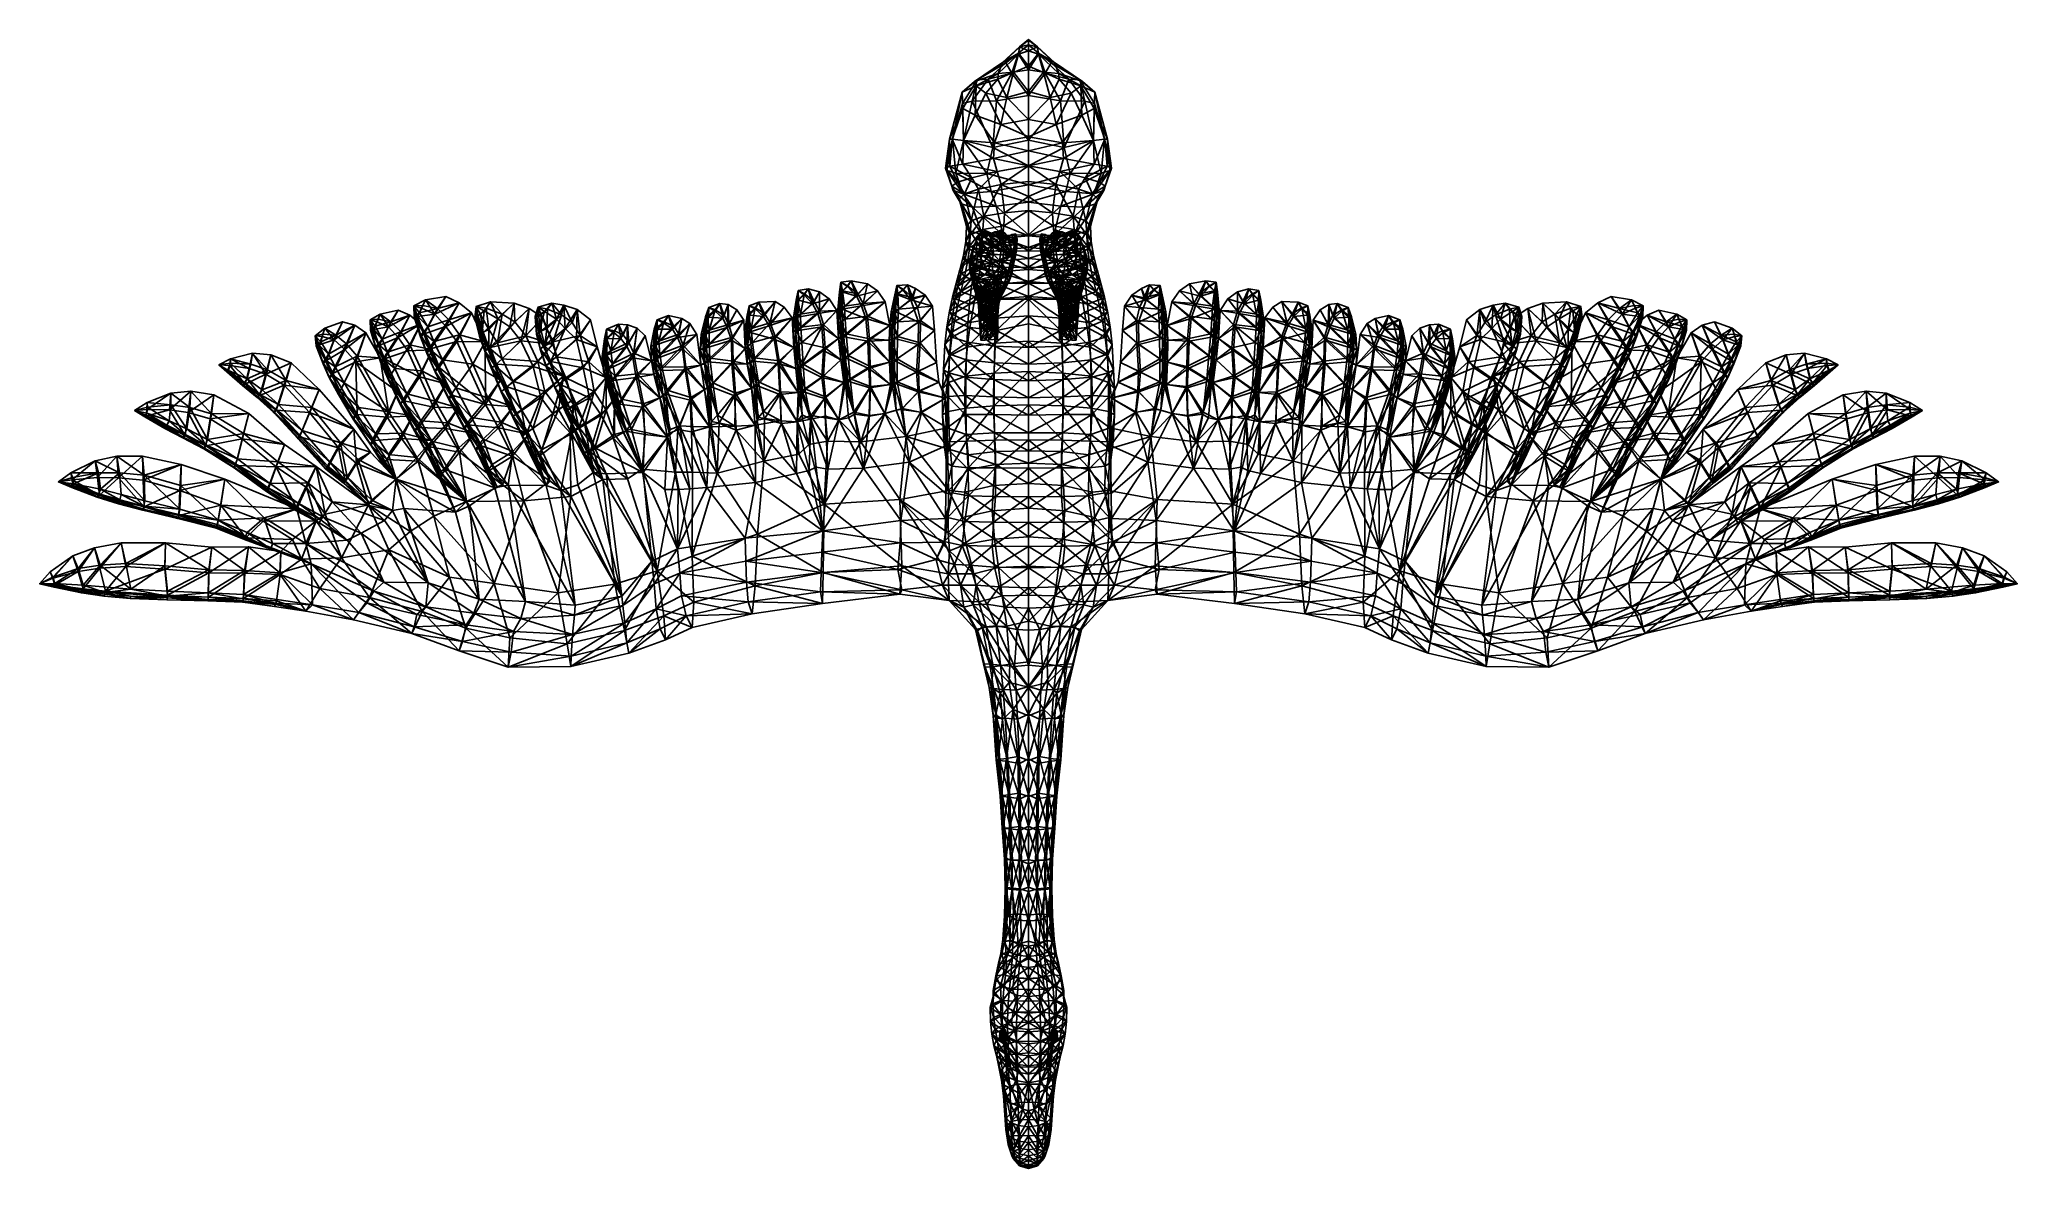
# Model space of a CAD drawing. Extents: x -0.59 to 0.59, y -0.39 to 0.28.
import ezdxf

# ---------------------------------------------------------------- set-up
doc = ezdxf.new("R2010")
doc.units = 0
doc.layers.add('GOOSECAN$LWO', color=1, linetype='CONTINUOUS')

msp = doc.modelspace()

# ---------------------------------------------------------------- linework, layer by layer
at = {"layer": 'GOOSECAN$LWO'}
for points in [[(-0.0182, 0.2639, -0.004), (-0.006, 0.2754, 0.0025), (-0.0091, 0.2646, -0.0046)], [(-0.006, 0.2754, 0.0025), (-0.0182, 0.2639, -0.004), (-0.0156, 0.2705, 0.0022)], [(-0.0055, 0.2798, 0.0068), (-0.006, 0.2754, 0.0025), (-0.0156, 0.2705, 0.0022)], [(-0.0053, 0.2798, 0.0094), (-0.0055, 0.2798, 0.0068), (-0.0156, 0.2705, 0.0022)], [(-0.0147, 0.271, 0.0053), (-0.0053, 0.2798, 0.0094), (-0.0156, 0.2705, 0.0022)], [(-0.0061, 0.276, 0.0108), (-0.0053, 0.2798, 0.0094), (-0.0147, 0.271, 0.0053)], [(-0.0147, 0.271, 0.0053), (-0.0136, 0.2702, 0.0072), (-0.0061, 0.276, 0.0108)], [(-0.0101, 0.2641, 0.0067), (-0.0061, 0.276, 0.0108), (-0.0136, 0.2702, 0.0072)], [(-0.0061, 0.276, 0.0108), (-0.0101, 0.2641, 0.0067), (0, 0.2682, 0.0099)], [(-0.0091, 0.2646, -0.0046), (-0.006, 0.2754, 0.0025), (0, 0.2661, -0.0041)], [(-0.0053, 0.2798, 0.0094), (-0.0061, 0.276, 0.0108), (0, 0.281, 0.0133)], [(0, 0.2682, 0.0099), (0, 0.281, 0.0133), (-0.0061, 0.276, 0.0108)], [(0, 0.2774, 0.0032), (-0.006, 0.2754, 0.0025), (-0.0055, 0.2798, 0.0068)], [(-0.006, 0.2754, 0.0025), (0, 0.2774, 0.0032), (0, 0.2661, -0.0041)], [(-0.0055, 0.2798, 0.0068), (0, 0.2842, 0.0088), (0, 0.2774, 0.0032)], [(0, 0.2839, 0.0109), (0, 0.2842, 0.0088), (-0.0055, 0.2798, 0.0068)], [(-0.0055, 0.2798, 0.0068), (-0.0053, 0.2798, 0.0094), (0, 0.2839, 0.0109)], [(0, 0.2839, 0.0109), (-0.0053, 0.2798, 0.0094), (0, 0.281, 0.0133)], [(0, 0.2842, 0.0088), (0.0055, 0.2798, 0.0068), (0, 0.2774, 0.0032)], [(0, 0.2842, 0.0088), (0, 0.2839, 0.0109), (0.0055, 0.2798, 0.0068)], [(0.0053, 0.2798, 0.0094), (0.0055, 0.2798, 0.0068), (0, 0.2839, 0.0109)], [(0.0053, 0.2798, 0.0094), (0, 0.2839, 0.0109), (0, 0.281, 0.0133)], [(0.0061, 0.276, 0.0108), (0.0053, 0.2798, 0.0094), (0, 0.281, 0.0133)], [(0, 0.281, 0.0133), (0, 0.2682, 0.0099), (0.0061, 0.276, 0.0108)], [(0.006, 0.2754, 0.0025), (0, 0.2774, 0.0032), (0.0055, 0.2798, 0.0068)], [(0, 0.2774, 0.0032), (0.006, 0.2754, 0.0025), (0, 0.2661, -0.0041)], [(0.0101, 0.2641, 0.0067), (0.0061, 0.276, 0.0108), (0, 0.2682, 0.0099)], [(0.006, 0.2754, 0.0025), (0.0091, 0.2646, -0.0046), (0, 0.2661, -0.0041)], [(0.0053, 0.2798, 0.0094), (0.0061, 0.276, 0.0108), (0.0147, 0.271, 0.0053)], [(0.0055, 0.2798, 0.0068), (0.0053, 0.2798, 0.0094), (0.0156, 0.2705, 0.0022)], [(0.0053, 0.2798, 0.0094), (0.0147, 0.271, 0.0053), (0.0156, 0.2705, 0.0022)], [(0.006, 0.2754, 0.0025), (0.0055, 0.2798, 0.0068), (0.0156, 0.2705, 0.0022)], [(0.006, 0.2754, 0.0025), (0.0182, 0.2639, -0.004), (0.0091, 0.2646, -0.0046)], [(0.0182, 0.2639, -0.004), (0.006, 0.2754, 0.0025), (0.0156, 0.2705, 0.0022)], [(0.0136, 0.2702, 0.0072), (0.0147, 0.271, 0.0053), (0.0061, 0.276, 0.0108)], [(0.0061, 0.276, 0.0108), (0.0101, 0.2641, 0.0067), (0.0136, 0.2702, 0.0072)], [(-0.0325, 0.2591, -0.003), (-0.0156, 0.2705, 0.0022), (-0.0182, 0.2639, -0.004)], [(-0.0325, 0.2591, -0.003), (-0.0308, 0.2601, 0), (-0.0156, 0.2705, 0.0022)], [(-0.0182, 0.2639, -0.004), (-0.0314, 0.2564, -0.0062), (-0.0325, 0.2591, -0.003)], [(-0.0314, 0.2564, -0.0062), (-0.0182, 0.2639, -0.004), (-0.0185, 0.2604, -0.006)], [(-0.0147, 0.271, 0.0053), (-0.0308, 0.2601, 0), (-0.0136, 0.2702, 0.0072)], [(-0.0308, 0.2601, 0), (-0.0147, 0.271, 0.0053), (-0.0156, 0.2705, 0.0022)], [(-0.0308, 0.2601, 0), (-0.0242, 0.2605, 0.0027), (-0.0136, 0.2702, 0.0072)], [(-0.0242, 0.2605, 0.0027), (-0.0101, 0.2641, 0.0067), (-0.0136, 0.2702, 0.0072)], [(-0.0192, 0.2474, 0.0052), (-0.0101, 0.2641, 0.0067), (-0.0242, 0.2605, 0.0027)], [(-0.0101, 0.2641, 0.0067), (-0.0192, 0.2474, 0.0052), (0, 0.2505, 0.0076)], [(-0.0091, 0.2646, -0.0046), (-0.0185, 0.2604, -0.006), (-0.0182, 0.2639, -0.004)], [(-0.0091, 0.2646, -0.0046), (-0.0131, 0.2494, -0.0107), (-0.0185, 0.2604, -0.006)], [(0, 0.2531, -0.009), (-0.0131, 0.2494, -0.0107), (-0.0091, 0.2646, -0.0046)], [(0, 0.2682, 0.0099), (-0.0101, 0.2641, 0.0067), (0, 0.2505, 0.0076)], [(0, 0.2531, -0.009), (-0.0091, 0.2646, -0.0046), (0, 0.2661, -0.0041)], [(0.0101, 0.2641, 0.0067), (0, 0.2682, 0.0099), (0, 0.2505, 0.0076)], [(0.0091, 0.2646, -0.0046), (0, 0.2531, -0.009), (0, 0.2661, -0.0041)], [(0.0131, 0.2494, -0.0107), (0, 0.2531, -0.009), (0.0091, 0.2646, -0.0046)], [(0.0192, 0.2474, 0.0052), (0.0101, 0.2641, 0.0067), (0, 0.2505, 0.0076)], [(0.0185, 0.2604, -0.006), (0.0091, 0.2646, -0.0046), (0.0182, 0.2639, -0.004)], [(0.0131, 0.2494, -0.0107), (0.0091, 0.2646, -0.0046), (0.0185, 0.2604, -0.006)], [(0.0101, 0.2641, 0.0067), (0.0242, 0.2605, 0.0027), (0.0136, 0.2702, 0.0072)], [(0.0101, 0.2641, 0.0067), (0.0192, 0.2474, 0.0052), (0.0242, 0.2605, 0.0027)], [(0.0308, 0.2601, 0), (0.0147, 0.271, 0.0053), (0.0136, 0.2702, 0.0072)], [(0.0242, 0.2605, 0.0027), (0.0308, 0.2601, 0), (0.0136, 0.2702, 0.0072)], [(0.0147, 0.271, 0.0053), (0.0308, 0.2601, 0), (0.0156, 0.2705, 0.0022)], [(0.0156, 0.2705, 0.0022), (0.0325, 0.2591, -0.003), (0.0182, 0.2639, -0.004)], [(0.0308, 0.2601, 0), (0.0325, 0.2591, -0.003), (0.0156, 0.2705, 0.0022)], [(0.0182, 0.2639, -0.004), (0.0314, 0.2564, -0.0062), (0.0185, 0.2604, -0.006)], [(0.0314, 0.2564, -0.0062), (0.0182, 0.2639, -0.004), (0.0325, 0.2591, -0.003)], [(-0.0474, 0.2244, -0.0061), (-0.0399, 0.2527, -0.0011), (-0.0395, 0.2427, -0.0086)], [(-0.0474, 0.2244, -0.0061), (-0.0456, 0.2243, -0.0014), (-0.0399, 0.2527, -0.0011)], [(-0.0456, 0.2243, -0.0014), (-0.0397, 0.2458, -0.0007), (-0.0399, 0.2527, -0.0011)], [(-0.0399, 0.2527, -0.0011), (-0.0397, 0.2458, -0.0007), (-0.0308, 0.2601, 0)], [(-0.0308, 0.2601, 0), (-0.0325, 0.2591, -0.003), (-0.0399, 0.2527, -0.0011)], [(-0.0325, 0.2591, -0.003), (-0.0314, 0.2564, -0.0062), (-0.0399, 0.2527, -0.0011)], [(-0.0314, 0.2564, -0.0062), (-0.0395, 0.2427, -0.0086), (-0.0399, 0.2527, -0.0011)], [(-0.0308, 0.2601, 0), (-0.0397, 0.2458, -0.0007), (-0.0338, 0.2472, 0.0028)], [(-0.0395, 0.2427, -0.0086), (-0.0314, 0.2564, -0.0062), (-0.0321, 0.2387, -0.0128)], [(-0.0242, 0.2605, 0.0027), (-0.0338, 0.2472, 0.0028), (-0.0192, 0.2474, 0.0052)], [(-0.0242, 0.2605, 0.0027), (-0.0308, 0.2601, 0), (-0.0338, 0.2472, 0.0028)], [(-0.0314, 0.2564, -0.0062), (-0.0257, 0.2521, -0.0093), (-0.0321, 0.2387, -0.0128)], [(-0.0167, 0.2331, -0.016), (-0.0321, 0.2387, -0.0128), (-0.0257, 0.2521, -0.0093)], [(-0.0257, 0.2521, -0.0093), (-0.0314, 0.2564, -0.0062), (-0.0185, 0.2604, -0.006)], [(-0.0131, 0.2494, -0.0107), (-0.0257, 0.2521, -0.0093), (-0.0185, 0.2604, -0.006)], [(-0.0257, 0.2521, -0.0093), (-0.0131, 0.2494, -0.0107), (-0.0167, 0.2331, -0.016)], [(-0.0192, 0.2474, 0.0052), (0, 0.2238, 0.0058), (0, 0.2505, 0.0076)], [(-0.0131, 0.2494, -0.0107), (0, 0.2531, -0.009), (0, 0.2362, -0.015)], [(0, 0.2531, -0.009), (0.0131, 0.2494, -0.0107), (0, 0.2362, -0.015)], [(0, 0.2238, 0.0058), (0.0192, 0.2474, 0.0052), (0, 0.2505, 0.0076)], [(0.0257, 0.2521, -0.0093), (0.0131, 0.2494, -0.0107), (0.0185, 0.2604, -0.006)], [(0.0131, 0.2494, -0.0107), (0.0257, 0.2521, -0.0093), (0.0167, 0.2331, -0.016)], [(0.0321, 0.2387, -0.0128), (0.0167, 0.2331, -0.016), (0.0257, 0.2521, -0.0093)], [(0.0314, 0.2564, -0.0062), (0.0257, 0.2521, -0.0093), (0.0185, 0.2604, -0.006)], [(0.0338, 0.2472, 0.0028), (0.0242, 0.2605, 0.0027), (0.0192, 0.2474, 0.0052)], [(0.0308, 0.2601, 0), (0.0242, 0.2605, 0.0027), (0.0338, 0.2472, 0.0028)], [(0.0257, 0.2521, -0.0093), (0.0314, 0.2564, -0.0062), (0.0321, 0.2387, -0.0128)], [(0.0397, 0.2458, -0.0007), (0.0308, 0.2601, 0), (0.0338, 0.2472, 0.0028)], [(0.0397, 0.2458, -0.0007), (0.0399, 0.2527, -0.0011), (0.0308, 0.2601, 0)], [(0.0325, 0.2591, -0.003), (0.0308, 0.2601, 0), (0.0399, 0.2527, -0.0011)], [(0.0314, 0.2564, -0.0062), (0.0325, 0.2591, -0.003), (0.0399, 0.2527, -0.0011)], [(0.0395, 0.2427, -0.0086), (0.0314, 0.2564, -0.0062), (0.0399, 0.2527, -0.0011)], [(0.0314, 0.2564, -0.0062), (0.0395, 0.2427, -0.0086), (0.0321, 0.2387, -0.0128)], [(0.0399, 0.2527, -0.0011), (0.0474, 0.2244, -0.0061), (0.0395, 0.2427, -0.0086)], [(0.0397, 0.2458, -0.0007), (0.0456, 0.2243, -0.0014), (0.0399, 0.2527, -0.0011)], [(0.0456, 0.2243, -0.0014), (0.0474, 0.2244, -0.0061), (0.0399, 0.2527, -0.0011)], [(-0.0395, 0.2427, -0.0086), (-0.0459, 0.2244, -0.011), (-0.0474, 0.2244, -0.0061)], [(-0.0391, 0.2235, -0.0155), (-0.0459, 0.2244, -0.011), (-0.0395, 0.2427, -0.0086)], [(-0.0397, 0.2458, -0.0007), (-0.0456, 0.2243, -0.0014), (-0.039, 0.2235, 0.0021)], [(-0.039, 0.2235, 0.0021), (-0.0338, 0.2472, 0.0028), (-0.0397, 0.2458, -0.0007)], [(-0.0395, 0.2427, -0.0086), (-0.0321, 0.2387, -0.0128), (-0.0391, 0.2235, -0.0155)], [(-0.0205, 0.2221, -0.0182), (-0.0391, 0.2235, -0.0155), (-0.0321, 0.2387, -0.0128)], [(-0.039, 0.2235, 0.0021), (-0.0214, 0.2194, 0.0029), (-0.0338, 0.2472, 0.0028)], [(-0.0214, 0.2194, 0.0029), (-0.0192, 0.2474, 0.0052), (-0.0338, 0.2472, 0.0028)], [(-0.0167, 0.2331, -0.016), (-0.0205, 0.2221, -0.0182), (-0.0321, 0.2387, -0.0128)], [(-0.0192, 0.2474, 0.0052), (-0.0214, 0.2194, 0.0029), (0, 0.2238, 0.0058)], [(-0.0167, 0.2331, -0.016), (-0.0131, 0.2494, -0.0107), (0, 0.2362, -0.015)], [(0.0131, 0.2494, -0.0107), (0.0167, 0.2331, -0.016), (0, 0.2362, -0.015)], [(0.0214, 0.2194, 0.0029), (0.0192, 0.2474, 0.0052), (0, 0.2238, 0.0058)], [(0.0205, 0.2221, -0.0182), (0.0167, 0.2331, -0.016), (0.0321, 0.2387, -0.0128)], [(0.0192, 0.2474, 0.0052), (0.0214, 0.2194, 0.0029), (0.0338, 0.2472, 0.0028)], [(0.0391, 0.2235, -0.0155), (0.0205, 0.2221, -0.0182), (0.0321, 0.2387, -0.0128)], [(0.0214, 0.2194, 0.0029), (0.039, 0.2235, 0.0021), (0.0338, 0.2472, 0.0028)], [(0.0321, 0.2387, -0.0128), (0.0395, 0.2427, -0.0086), (0.0391, 0.2235, -0.0155)], [(0.0338, 0.2472, 0.0028), (0.039, 0.2235, 0.0021), (0.0397, 0.2458, -0.0007)], [(0.0456, 0.2243, -0.0014), (0.0397, 0.2458, -0.0007), (0.039, 0.2235, 0.0021)], [(0.0459, 0.2244, -0.011), (0.0391, 0.2235, -0.0155), (0.0395, 0.2427, -0.0086)], [(0.0459, 0.2244, -0.011), (0.0395, 0.2427, -0.0086), (0.0474, 0.2244, -0.0061)], [(0, 0.2258, -0.0174), (-0.0205, 0.2221, -0.0182), (-0.0167, 0.2331, -0.016)], [(-0.0205, 0.2221, -0.0182), (0, 0.2258, -0.0174), (0, 0.2173, -0.019)], [(-0.0167, 0.2331, -0.016), (0, 0.2362, -0.015), (0, 0.2258, -0.0174)], [(0, 0.2362, -0.015), (0.0167, 0.2331, -0.016), (0, 0.2258, -0.0174)], [(0.0205, 0.2221, -0.0182), (0, 0.2258, -0.0174), (0.0167, 0.2331, -0.016)], [(0, 0.2258, -0.0174), (0.0205, 0.2221, -0.0182), (0, 0.2173, -0.019)], [(-0.0473, 0.2082, -0.0137), (-0.0498, 0.2069, -0.0079), (-0.0474, 0.2244, -0.0061)], [(-0.0456, 0.2243, -0.0014), (-0.0474, 0.2244, -0.0061), (-0.0498, 0.2069, -0.0079)], [(-0.0491, 0.2055, -0.0023), (-0.0456, 0.2243, -0.0014), (-0.0498, 0.2069, -0.0079)], [(-0.0456, 0.2243, -0.0014), (-0.0491, 0.2055, -0.0023), (-0.0437, 0.204, 0.0021)], [(-0.0474, 0.2244, -0.0061), (-0.0459, 0.2244, -0.011), (-0.0473, 0.2082, -0.0137)], [(-0.0473, 0.2082, -0.0137), (-0.0459, 0.2244, -0.011), (-0.0394, 0.2094, -0.0183)], [(-0.0459, 0.2244, -0.011), (-0.0391, 0.2235, -0.0155), (-0.0394, 0.2094, -0.0183)], [(-0.039, 0.2235, 0.0021), (-0.0456, 0.2243, -0.0014), (-0.0437, 0.204, 0.0021)], [(-0.039, 0.2235, 0.0021), (-0.0437, 0.204, 0.0021), (-0.0251, 0.2037, 0.0048)], [(-0.0211, 0.2127, -0.0199), (-0.0394, 0.2094, -0.0183), (-0.0391, 0.2235, -0.0155)], [(-0.0391, 0.2235, -0.0155), (-0.0205, 0.2221, -0.0182), (-0.0211, 0.2127, -0.0199)], [(-0.0251, 0.2037, 0.0048), (-0.0214, 0.2194, 0.0029), (-0.039, 0.2235, 0.0021)], [(-0.0214, 0.2194, 0.0029), (-0.0251, 0.2037, 0.0048), (0, 0.2083, 0.0076)], [(0, 0.2083, 0.0076), (0, 0.2238, 0.0058), (-0.0214, 0.2194, 0.0029)], [(-0.0211, 0.2127, -0.0199), (-0.0205, 0.2221, -0.0182), (0, 0.2173, -0.019)], [(-0.0211, 0.2127, -0.0199), (0, 0.2173, -0.019), (0, 0.2083, -0.0215)], [(0, 0.2238, 0.0058), (0, 0.2083, 0.0076), (0.0214, 0.2194, 0.0029)], [(0.0205, 0.2221, -0.0182), (0.0211, 0.2127, -0.0199), (0, 0.2173, -0.019)], [(0.0251, 0.2037, 0.0048), (0.0214, 0.2194, 0.0029), (0, 0.2083, 0.0076)], [(0, 0.2173, -0.019), (0.0211, 0.2127, -0.0199), (0, 0.2083, -0.0215)], [(0.0205, 0.2221, -0.0182), (0.0391, 0.2235, -0.0155), (0.0211, 0.2127, -0.0199)], [(0.0394, 0.2094, -0.0183), (0.0211, 0.2127, -0.0199), (0.0391, 0.2235, -0.0155)], [(0.0214, 0.2194, 0.0029), (0.0251, 0.2037, 0.0048), (0.039, 0.2235, 0.0021)], [(0.0437, 0.204, 0.0021), (0.039, 0.2235, 0.0021), (0.0251, 0.2037, 0.0048)], [(0.0456, 0.2243, -0.0014), (0.039, 0.2235, 0.0021), (0.0437, 0.204, 0.0021)], [(0.0391, 0.2235, -0.0155), (0.0459, 0.2244, -0.011), (0.0394, 0.2094, -0.0183)], [(0.0459, 0.2244, -0.011), (0.0473, 0.2082, -0.0137), (0.0394, 0.2094, -0.0183)], [(0.0491, 0.2055, -0.0023), (0.0456, 0.2243, -0.0014), (0.0437, 0.204, 0.0021)], [(0.0474, 0.2244, -0.0061), (0.0456, 0.2243, -0.0014), (0.0498, 0.2069, -0.0079)], [(0.0456, 0.2243, -0.0014), (0.0491, 0.2055, -0.0023), (0.0498, 0.2069, -0.0079)], [(0.0459, 0.2244, -0.011), (0.0474, 0.2244, -0.0061), (0.0473, 0.2082, -0.0137)], [(0.0498, 0.2069, -0.0079), (0.0473, 0.2082, -0.0137), (0.0474, 0.2244, -0.0061)], [(-0.0473, 0.2082, -0.0137), (-0.0426, 0.1986, -0.0146), (-0.0498, 0.2069, -0.0079)], [(-0.0491, 0.2055, -0.0023), (-0.0498, 0.2069, -0.0079), (-0.046, 0.1961, -0.0083)], [(-0.0426, 0.1986, -0.0146), (-0.046, 0.1961, -0.0083), (-0.0498, 0.2069, -0.0079)], [(-0.0393, 0.1916, 0.0028), (-0.0437, 0.204, 0.0021), (-0.0491, 0.2055, -0.0023)], [(-0.0491, 0.2055, -0.0023), (-0.0452, 0.1935, -0.0022), (-0.0393, 0.1916, 0.0028)], [(-0.046, 0.1961, -0.0083), (-0.0452, 0.1935, -0.0022), (-0.0491, 0.2055, -0.0023)], [(-0.0473, 0.2082, -0.0137), (-0.0394, 0.2094, -0.0183), (-0.0341, 0.2012, -0.0196)], [(-0.0341, 0.2012, -0.0196), (-0.0426, 0.1986, -0.0146), (-0.0473, 0.2082, -0.0137)], [(-0.0225, 0.193, 0.0069), (-0.0251, 0.2037, 0.0048), (-0.0437, 0.204, 0.0021)], [(-0.0393, 0.1916, 0.0028), (-0.0225, 0.193, 0.0069), (-0.0437, 0.204, 0.0021)], [(-0.0211, 0.2127, -0.0199), (-0.0189, 0.205, -0.0215), (-0.0394, 0.2094, -0.0183)], [(-0.0189, 0.205, -0.0215), (-0.0341, 0.2012, -0.0196), (-0.0394, 0.2094, -0.0183)], [(-0.0341, 0.2012, -0.0196), (-0.0189, 0.205, -0.0215), (-0.0301, 0.1944, -0.0208)], [(-0.0189, 0.205, -0.0215), (-0.0165, 0.1972, -0.0239), (-0.0301, 0.1944, -0.0208)], [(-0.0251, 0.2037, 0.0048), (0, 0.197, 0.0097), (0, 0.2083, 0.0076)], [(-0.0251, 0.2037, 0.0048), (-0.0225, 0.193, 0.0069), (0, 0.197, 0.0097)], [(0, 0.2083, -0.0215), (-0.0189, 0.205, -0.0215), (-0.0211, 0.2127, -0.0199)], [(-0.0165, 0.1972, -0.0239), (-0.0189, 0.205, -0.0215), (0, 0.2083, -0.0215)], [(0, 0.2083, -0.0215), (0, 0.199, -0.0248), (-0.0165, 0.1972, -0.0239)], [(0.0189, 0.205, -0.0215), (0, 0.2083, -0.0215), (0.0211, 0.2127, -0.0199)], [(0, 0.199, -0.0248), (0, 0.2083, -0.0215), (0.0165, 0.1972, -0.0239)], [(0.0189, 0.205, -0.0215), (0.0165, 0.1972, -0.0239), (0, 0.2083, -0.0215)], [(0, 0.197, 0.0097), (0.0251, 0.2037, 0.0048), (0, 0.2083, 0.0076)], [(0.0225, 0.193, 0.0069), (0.0251, 0.2037, 0.0048), (0, 0.197, 0.0097)], [(0.0165, 0.1972, -0.0239), (0.0189, 0.205, -0.0215), (0.0301, 0.1944, -0.0208)], [(0.0189, 0.205, -0.0215), (0.0211, 0.2127, -0.0199), (0.0394, 0.2094, -0.0183)], [(0.0341, 0.2012, -0.0196), (0.0189, 0.205, -0.0215), (0.0394, 0.2094, -0.0183)], [(0.0189, 0.205, -0.0215), (0.0341, 0.2012, -0.0196), (0.0301, 0.1944, -0.0208)], [(0.0251, 0.2037, 0.0048), (0.0225, 0.193, 0.0069), (0.0437, 0.204, 0.0021)], [(0.0225, 0.193, 0.0069), (0.0393, 0.1916, 0.0028), (0.0437, 0.204, 0.0021)], [(0.0394, 0.2094, -0.0183), (0.0473, 0.2082, -0.0137), (0.0341, 0.2012, -0.0196)], [(0.0426, 0.1986, -0.0146), (0.0341, 0.2012, -0.0196), (0.0473, 0.2082, -0.0137)], [(0.0437, 0.204, 0.0021), (0.0393, 0.1916, 0.0028), (0.0491, 0.2055, -0.0023)], [(0.0452, 0.1935, -0.0022), (0.0491, 0.2055, -0.0023), (0.0393, 0.1916, 0.0028)], [(0.0426, 0.1986, -0.0146), (0.0473, 0.2082, -0.0137), (0.0498, 0.2069, -0.0079)], [(0.046, 0.1961, -0.0083), (0.0426, 0.1986, -0.0146), (0.0498, 0.2069, -0.0079)], [(0.0452, 0.1935, -0.0022), (0.046, 0.1961, -0.0083), (0.0491, 0.2055, -0.0023)], [(0.0498, 0.2069, -0.0079), (0.0491, 0.2055, -0.0023), (0.046, 0.1961, -0.0083)], [(-0.046, 0.1961, -0.0083), (-0.0426, 0.1986, -0.0146), (-0.0384, 0.1916, -0.015)], [(-0.0452, 0.1935, -0.0022), (-0.046, 0.1961, -0.0083), (-0.0417, 0.1886, -0.0078)], [(-0.0384, 0.1916, -0.015), (-0.0417, 0.1886, -0.0078), (-0.046, 0.1961, -0.0083)], [(-0.0452, 0.1935, -0.0022), (-0.0404, 0.1856, -0.0009), (-0.0337, 0.1835, 0.0048)], [(-0.0393, 0.1916, 0.0028), (-0.0452, 0.1935, -0.0022), (-0.0337, 0.1835, 0.0048)], [(-0.0404, 0.1856, -0.0009), (-0.0452, 0.1935, -0.0022), (-0.0417, 0.1886, -0.0078)], [(-0.0384, 0.1916, -0.015), (-0.0426, 0.1986, -0.0146), (-0.0341, 0.2012, -0.0196)], [(-0.0417, 0.1886, -0.0078), (-0.0384, 0.1916, -0.015), (-0.0345, 0.1754, -0.0186)], [(-0.0194, 0.1842, 0.0088), (-0.0225, 0.193, 0.0069), (-0.0393, 0.1916, 0.0028)], [(-0.0393, 0.1916, 0.0028), (-0.0337, 0.1835, 0.0048), (-0.0194, 0.1842, 0.0088)], [(-0.0341, 0.2012, -0.0196), (-0.0301, 0.1944, -0.0208), (-0.0384, 0.1916, -0.015)], [(-0.0345, 0.1754, -0.0186), (-0.0384, 0.1916, -0.015), (-0.0301, 0.1944, -0.0208)], [(-0.0301, 0.1944, -0.0208), (-0.0269, 0.1782, -0.0262), (-0.0345, 0.1754, -0.0186)], [(-0.0301, 0.1944, -0.0208), (-0.0165, 0.1972, -0.0239), (-0.0269, 0.1782, -0.0262)], [(-0.0165, 0.1972, -0.0239), (-0.0145, 0.1802, -0.0307), (-0.0269, 0.1782, -0.0262)], [(0, 0.197, 0.0097), (-0.0225, 0.193, 0.0069), (0, 0.1865, 0.0108)], [(-0.0225, 0.193, 0.0069), (-0.0194, 0.1842, 0.0088), (0, 0.1865, 0.0108)], [(0, 0.19, -0.0285), (-0.0165, 0.1972, -0.0239), (0, 0.199, -0.0248)], [(-0.0145, 0.1802, -0.0307), (-0.0165, 0.1972, -0.0239), (0, 0.19, -0.0285)], [(0.0165, 0.1972, -0.0239), (0, 0.19, -0.0285), (0, 0.199, -0.0248)], [(0.0165, 0.1972, -0.0239), (0.0145, 0.1802, -0.0307), (0, 0.19, -0.0285)], [(0.0225, 0.193, 0.0069), (0, 0.197, 0.0097), (0, 0.1865, 0.0108)], [(0.0194, 0.1842, 0.0088), (0.0225, 0.193, 0.0069), (0, 0.1865, 0.0108)], [(0.0145, 0.1802, -0.0307), (0.0165, 0.1972, -0.0239), (0.0269, 0.1782, -0.0262)], [(0.0165, 0.1972, -0.0239), (0.0301, 0.1944, -0.0208), (0.0269, 0.1782, -0.0262)], [(0.0225, 0.193, 0.0069), (0.0194, 0.1842, 0.0088), (0.0393, 0.1916, 0.0028)], [(0.0337, 0.1835, 0.0048), (0.0393, 0.1916, 0.0028), (0.0194, 0.1842, 0.0088)], [(0.0269, 0.1782, -0.0262), (0.0301, 0.1944, -0.0208), (0.0345, 0.1754, -0.0186)], [(0.0301, 0.1944, -0.0208), (0.0341, 0.2012, -0.0196), (0.0384, 0.1916, -0.015)], [(0.0384, 0.1916, -0.015), (0.0345, 0.1754, -0.0186), (0.0301, 0.1944, -0.0208)], [(0.0404, 0.1856, -0.0009), (0.0452, 0.1935, -0.0022), (0.0337, 0.1835, 0.0048)], [(0.0452, 0.1935, -0.0022), (0.0393, 0.1916, 0.0028), (0.0337, 0.1835, 0.0048)], [(0.0426, 0.1986, -0.0146), (0.0384, 0.1916, -0.015), (0.0341, 0.2012, -0.0196)], [(0.0384, 0.1916, -0.015), (0.0417, 0.1886, -0.0078), (0.0345, 0.1754, -0.0186)], [(0.0426, 0.1986, -0.0146), (0.046, 0.1961, -0.0083), (0.0384, 0.1916, -0.015)], [(0.0417, 0.1886, -0.0078), (0.0384, 0.1916, -0.015), (0.046, 0.1961, -0.0083)], [(0.0452, 0.1935, -0.0022), (0.0404, 0.1856, -0.0009), (0.0417, 0.1886, -0.0078)], [(0.046, 0.1961, -0.0083), (0.0452, 0.1935, -0.0022), (0.0417, 0.1886, -0.0078)], [(-0.0404, 0.1856, -0.0009), (-0.0417, 0.1886, -0.0078), (-0.0372, 0.1721, -0.0092)], [(-0.0345, 0.1754, -0.0186), (-0.0372, 0.1721, -0.0092), (-0.0417, 0.1886, -0.0078)], [(-0.0404, 0.1856, -0.0009), (-0.035, 0.1691, -0.0002), (-0.0278, 0.167, 0.0068)], [(-0.0337, 0.1835, 0.0048), (-0.0404, 0.1856, -0.0009), (-0.0278, 0.167, 0.0068)], [(-0.035, 0.1691, -0.0002), (-0.0404, 0.1856, -0.0009), (-0.0372, 0.1721, -0.0092)], [(-0.0153, 0.1664, 0.0108), (-0.0194, 0.1842, 0.0088), (-0.0337, 0.1835, 0.0048)], [(-0.0337, 0.1835, 0.0048), (-0.0278, 0.167, 0.0068), (-0.0153, 0.1664, 0.0108)], [(-0.0145, 0.1802, -0.0307), (-0.0149, 0.1723, -0.0339), (-0.0269, 0.1782, -0.0262)], [(0, 0.1865, 0.0108), (-0.0194, 0.1842, 0.0088), (0, 0.1668, 0.0121)], [(-0.0194, 0.1842, 0.0088), (-0.0153, 0.1664, 0.0108), (0, 0.1668, 0.0121)], [(-0.0149, 0.1723, -0.0339), (0, 0.1815, -0.0322), (0, 0.1662, -0.0387)], [(0, 0.1815, -0.0322), (-0.0149, 0.1723, -0.0339), (-0.0145, 0.1802, -0.0307)], [(0, 0.19, -0.0285), (0, 0.1815, -0.0322), (-0.0145, 0.1802, -0.0307)], [(0, 0.1815, -0.0322), (0, 0.19, -0.0285), (0.0145, 0.1802, -0.0307)], [(0.0194, 0.1842, 0.0088), (0, 0.1865, 0.0108), (0, 0.1668, 0.0121)], [(0.0153, 0.1664, 0.0108), (0.0194, 0.1842, 0.0088), (0, 0.1668, 0.0121)], [(0, 0.1815, -0.0322), (0.0149, 0.1723, -0.0339), (0, 0.1662, -0.0387)], [(0.0149, 0.1723, -0.0339), (0, 0.1815, -0.0322), (0.0145, 0.1802, -0.0307)], [(0.0149, 0.1723, -0.0339), (0.0145, 0.1802, -0.0307), (0.0269, 0.1782, -0.0262)], [(0.0194, 0.1842, 0.0088), (0.0153, 0.1664, 0.0108), (0.0337, 0.1835, 0.0048)], [(0.0278, 0.167, 0.0068), (0.0337, 0.1835, 0.0048), (0.0153, 0.1664, 0.0108)], [(0.035, 0.1691, -0.0002), (0.0404, 0.1856, -0.0009), (0.0278, 0.167, 0.0068)], [(0.0404, 0.1856, -0.0009), (0.0337, 0.1835, 0.0048), (0.0278, 0.167, 0.0068)], [(0.0372, 0.1721, -0.0092), (0.0345, 0.1754, -0.0186), (0.0417, 0.1886, -0.0078)], [(0.0404, 0.1856, -0.0009), (0.035, 0.1691, -0.0002), (0.0372, 0.1721, -0.0092)], [(0.0417, 0.1886, -0.0078), (0.0404, 0.1856, -0.0009), (0.0372, 0.1721, -0.0092)], [(-0.035, 0.1691, -0.0002), (-0.0372, 0.1721, -0.0092), (-0.0377, 0.1631, -0.01)], [(-0.035, 0.1669, -0.0204), (-0.0377, 0.1631, -0.01), (-0.0372, 0.1721, -0.0092)], [(-0.0377, 0.1631, -0.01), (-0.0353, 0.1598, 0), (-0.035, 0.1691, -0.0002)], [(-0.0377, 0.1631, -0.01), (-0.035, 0.1669, -0.0204), (-0.0364, 0.1588, -0.022)], [(-0.0345, 0.1754, -0.0186), (-0.035, 0.1669, -0.0204), (-0.0372, 0.1721, -0.0092)], [(-0.0274, 0.1702, -0.0289), (-0.0286, 0.1625, -0.0316), (-0.0364, 0.1588, -0.022)], [(-0.0364, 0.1588, -0.022), (-0.035, 0.1669, -0.0204), (-0.0274, 0.1702, -0.0289)], [(-0.035, 0.1691, -0.0002), (-0.0353, 0.1598, 0), (-0.0278, 0.1576, 0.0076)], [(-0.035, 0.1669, -0.0204), (-0.0345, 0.1754, -0.0186), (-0.0269, 0.1782, -0.0262)], [(-0.0274, 0.1702, -0.0289), (-0.035, 0.1669, -0.0204), (-0.0269, 0.1782, -0.0262)], [(-0.0278, 0.1576, 0.0076), (-0.0278, 0.167, 0.0068), (-0.035, 0.1691, -0.0002)], [(-0.0286, 0.1675, -0.0473), (-0.0276, 0.1674, -0.0482), (-0.0306, 0.1645, -0.0493)], [(-0.0286, 0.1675, -0.0473), (-0.0306, 0.1645, -0.0493), (-0.0261, 0.1653, -0.0477)], [(-0.0276, 0.1674, -0.0482), (-0.0262, 0.1657, -0.0504), (-0.0306, 0.1645, -0.0493)], [(-0.0157, 0.1649, -0.037), (-0.0286, 0.1625, -0.0316), (-0.0274, 0.1702, -0.0289)], [(-0.0276, 0.1674, -0.0482), (-0.0286, 0.1675, -0.0473), (-0.0266, 0.1689, -0.0467)], [(-0.0286, 0.1675, -0.0473), (-0.0276, 0.1674, -0.0471), (-0.0266, 0.1689, -0.0467)], [(-0.0261, 0.1653, -0.0477), (-0.0276, 0.1674, -0.0471), (-0.0286, 0.1675, -0.0473)], [(-0.0151, 0.1568, 0.0118), (-0.0153, 0.1664, 0.0108), (-0.0278, 0.167, 0.0068)], [(-0.0278, 0.1576, 0.0076), (-0.0151, 0.1568, 0.0118), (-0.0278, 0.167, 0.0068)], [(-0.0254, 0.1683, -0.0485), (-0.0276, 0.1674, -0.0482), (-0.0266, 0.1689, -0.0467)], [(-0.0276, 0.1674, -0.0471), (-0.0254, 0.1683, -0.0469), (-0.0266, 0.1689, -0.0467)], [(-0.0262, 0.1657, -0.0504), (-0.0276, 0.1674, -0.0482), (-0.0254, 0.1683, -0.0485)], [(-0.0254, 0.1683, -0.0469), (-0.0276, 0.1674, -0.0471), (-0.0261, 0.1653, -0.0477)], [(-0.0149, 0.1723, -0.0339), (-0.0274, 0.1702, -0.0289), (-0.0269, 0.1782, -0.0262)], [(-0.0274, 0.1702, -0.0289), (-0.0149, 0.1723, -0.0339), (-0.0157, 0.1649, -0.037)], [(-0.0254, 0.1683, -0.0485), (-0.0266, 0.1689, -0.0467), (-0.0254, 0.1683, -0.0469)], [(-0.0254, 0.1683, -0.0485), (-0.0237, 0.1668, -0.0503), (-0.0262, 0.1657, -0.0504)], [(-0.0213, 0.1628, -0.0565), (-0.0262, 0.1657, -0.0504), (-0.0237, 0.1668, -0.0503)], [(-0.0261, 0.1653, -0.0477), (-0.0236, 0.1669, -0.0473), (-0.0254, 0.1683, -0.0469)], [(-0.0261, 0.1653, -0.0477), (-0.0211, 0.1614, -0.0487), (-0.0236, 0.1669, -0.0473)], [(-0.0248, 0.1678, -0.0481), (-0.0254, 0.1683, -0.0469), (-0.0236, 0.1669, -0.0473)], [(-0.0254, 0.1683, -0.0485), (-0.0248, 0.1678, -0.0481), (-0.0237, 0.1668, -0.0503)], [(-0.0254, 0.1683, -0.0469), (-0.0248, 0.1678, -0.0481), (-0.0254, 0.1683, -0.0485)], [(-0.0237, 0.1672, -0.0484), (-0.0248, 0.1678, -0.0481), (-0.0236, 0.1669, -0.0473)], [(-0.0248, 0.1678, -0.0481), (-0.0237, 0.1672, -0.0484), (-0.0237, 0.1668, -0.0503)], [(-0.0172, 0.1656, -0.0518), (-0.0237, 0.1668, -0.0503), (-0.0192, 0.1684, -0.0483)], [(-0.0192, 0.1684, -0.0483), (-0.0237, 0.1668, -0.0503), (-0.022, 0.1678, -0.0485)], [(-0.0225, 0.1675, -0.0481), (-0.022, 0.1678, -0.0485), (-0.0237, 0.1668, -0.0503)], [(-0.0225, 0.1675, -0.0481), (-0.0237, 0.1672, -0.0484), (-0.0236, 0.1669, -0.0473)], [(-0.0237, 0.1672, -0.0484), (-0.0225, 0.1675, -0.0481), (-0.0237, 0.1668, -0.0503)], [(-0.017, 0.162, -0.0584), (-0.0237, 0.1668, -0.0503), (-0.0172, 0.1656, -0.0518)], [(-0.017, 0.162, -0.0584), (-0.0213, 0.1628, -0.0565), (-0.0237, 0.1668, -0.0503)], [(-0.022, 0.1678, -0.0469), (-0.0225, 0.1675, -0.0481), (-0.0236, 0.1669, -0.0473)], [(-0.0175, 0.1651, -0.0476), (-0.022, 0.1678, -0.0469), (-0.0236, 0.1669, -0.0473)], [(-0.0211, 0.1614, -0.0487), (-0.0168, 0.1604, -0.049), (-0.0236, 0.1669, -0.0473)], [(-0.0175, 0.1651, -0.0476), (-0.0236, 0.1669, -0.0473), (-0.0168, 0.1604, -0.049)], [(-0.022, 0.1678, -0.0485), (-0.0225, 0.1675, -0.0481), (-0.022, 0.1678, -0.0469)], [(-0.022, 0.1678, -0.0469), (-0.0203, 0.1687, -0.0465), (-0.022, 0.1678, -0.0485)], [(-0.022, 0.1678, -0.0485), (-0.0199, 0.1687, -0.0477), (-0.0192, 0.1684, -0.0483)], [(-0.0199, 0.1687, -0.0477), (-0.022, 0.1678, -0.0485), (-0.0203, 0.1687, -0.0465)], [(-0.022, 0.1678, -0.0469), (-0.0175, 0.1651, -0.0476), (-0.0203, 0.1687, -0.0465)], [(-0.018, 0.169, -0.0467), (-0.0199, 0.1687, -0.0477), (-0.0203, 0.1687, -0.0465)], [(-0.018, 0.169, -0.0467), (-0.0203, 0.1687, -0.0465), (-0.017, 0.1672, -0.0469)], [(-0.0175, 0.1651, -0.0476), (-0.017, 0.1672, -0.0469), (-0.0203, 0.1687, -0.0465)], [(-0.0192, 0.1684, -0.0483), (-0.0199, 0.1687, -0.0477), (-0.018, 0.169, -0.0467)], [(-0.0174, 0.1675, -0.049), (-0.0192, 0.1684, -0.0483), (-0.0167, 0.1698, -0.0461)], [(-0.018, 0.169, -0.0467), (-0.0167, 0.1698, -0.0461), (-0.0192, 0.1684, -0.0483)], [(-0.0192, 0.1684, -0.0483), (-0.0174, 0.1675, -0.049), (-0.0172, 0.1656, -0.0518)], [(-0.018, 0.169, -0.0467), (-0.0163, 0.1681, -0.0466), (-0.0167, 0.1698, -0.0461)], [(-0.017, 0.1672, -0.0469), (-0.0163, 0.1681, -0.0466), (-0.018, 0.169, -0.0467)], [(-0.0175, 0.1651, -0.0476), (-0.0127, 0.1652, -0.0474), (-0.017, 0.1672, -0.0469)], [(-0.0143, 0.1678, -0.0482), (-0.0174, 0.1675, -0.049), (-0.0167, 0.1698, -0.0461)], [(-0.0172, 0.1656, -0.0518), (-0.0174, 0.1675, -0.049), (-0.0143, 0.1678, -0.0482)], [(-0.0143, 0.1678, -0.0482), (-0.0128, 0.1651, -0.0504), (-0.0172, 0.1656, -0.0518)], [(-0.0142, 0.1678, -0.0467), (-0.0163, 0.1681, -0.0466), (-0.017, 0.1672, -0.0469)], [(-0.017, 0.1672, -0.0469), (-0.0127, 0.1652, -0.0474), (-0.0142, 0.1678, -0.0467)], [(-0.0143, 0.1678, -0.0482), (-0.0167, 0.1698, -0.0461), (-0.0142, 0.1678, -0.0467)], [(-0.0163, 0.1681, -0.0466), (-0.0142, 0.1678, -0.0467), (-0.0167, 0.1698, -0.0461)], [(-0.0157, 0.1649, -0.037), (-0.0149, 0.1723, -0.0339), (0, 0.1662, -0.0387)], [(0, 0.1572, 0.0132), (0, 0.1668, 0.0121), (-0.0153, 0.1664, 0.0108)], [(-0.0153, 0.1664, 0.0108), (-0.0151, 0.1568, 0.0118), (0, 0.1572, 0.0132)], [(-0.0143, 0.1678, -0.0482), (-0.0142, 0.1678, -0.0467), (-0.0127, 0.1652, -0.0474)], [(-0.0126, 0.1659, -0.0484), (-0.0143, 0.1678, -0.0482), (-0.0127, 0.1652, -0.0474)], [(-0.0126, 0.1659, -0.0484), (-0.0128, 0.1651, -0.0504), (-0.0143, 0.1678, -0.0482)], [(-0.011, 0.1664, -0.048), (-0.0101, 0.1671, -0.0483), (-0.0128, 0.1651, -0.0504)], [(-0.0101, 0.1671, -0.0483), (-0.0095, 0.1637, -0.0553), (-0.0128, 0.1651, -0.0504)], [(-0.0126, 0.1659, -0.0484), (-0.011, 0.1664, -0.048), (-0.0128, 0.1651, -0.0504)], [(-0.0101, 0.1671, -0.0467), (-0.011, 0.1664, -0.048), (-0.0127, 0.1652, -0.0474)], [(-0.0094, 0.1621, -0.0483), (-0.0101, 0.1671, -0.0467), (-0.0127, 0.1652, -0.0474)], [(-0.011, 0.1664, -0.048), (-0.0126, 0.1659, -0.0484), (-0.0127, 0.1652, -0.0474)], [(-0.0101, 0.1671, -0.0483), (-0.011, 0.1664, -0.048), (-0.0101, 0.1671, -0.0467)], [(-0.0101, 0.1671, -0.0467), (-0.0078, 0.1674, -0.0464), (-0.0101, 0.1671, -0.0483)], [(-0.0095, 0.1637, -0.0553), (-0.0101, 0.1671, -0.0483), (-0.0078, 0.1674, -0.0464)], [(-0.0101, 0.1671, -0.0467), (-0.0094, 0.1621, -0.0483), (-0.0078, 0.1674, -0.0464)], [(-0.008, 0.1631, -0.0562), (-0.0095, 0.1637, -0.0553), (-0.0078, 0.1674, -0.0464)], [(-0.0094, 0.1621, -0.0483), (-0.008, 0.1612, -0.0486), (-0.0078, 0.1674, -0.0464)], [(-0.0071, 0.1631, -0.0543), (-0.008, 0.1631, -0.0562), (-0.0078, 0.1674, -0.0464)], [(-0.0069, 0.1642, -0.0491), (-0.0078, 0.1674, -0.0464), (-0.008, 0.1612, -0.0486)], [(-0.0069, 0.1642, -0.0491), (-0.0071, 0.1631, -0.0543), (-0.0078, 0.1674, -0.0464)], [(0.0149, 0.1723, -0.0339), (0.0157, 0.1649, -0.037), (0, 0.1662, -0.0387)], [(0, 0.1668, 0.0121), (0, 0.1572, 0.0132), (0.0153, 0.1664, 0.0108)], [(0.0151, 0.1568, 0.0118), (0.0153, 0.1664, 0.0108), (0, 0.1572, 0.0132)], [(0.0071, 0.1631, -0.0543), (0.0069, 0.1642, -0.0491), (0.0078, 0.1674, -0.0464)], [(0.0078, 0.1674, -0.0464), (0.0069, 0.1642, -0.0491), (0.008, 0.1612, -0.0486)], [(0.008, 0.1631, -0.0562), (0.0071, 0.1631, -0.0543), (0.0078, 0.1674, -0.0464)], [(0.0078, 0.1674, -0.0464), (0.0101, 0.1671, -0.0467), (0.0101, 0.1671, -0.0483)], [(0.0101, 0.1671, -0.0483), (0.0095, 0.1637, -0.0553), (0.0078, 0.1674, -0.0464)], [(0.0095, 0.1637, -0.0553), (0.008, 0.1631, -0.0562), (0.0078, 0.1674, -0.0464)], [(0.008, 0.1612, -0.0486), (0.0094, 0.1621, -0.0483), (0.0078, 0.1674, -0.0464)], [(0.0094, 0.1621, -0.0483), (0.0101, 0.1671, -0.0467), (0.0078, 0.1674, -0.0464)], [(0.0101, 0.1671, -0.0467), (0.0094, 0.1621, -0.0483), (0.0127, 0.1652, -0.0474)], [(0.0095, 0.1637, -0.0553), (0.0101, 0.1671, -0.0483), (0.0128, 0.1651, -0.0504)], [(0.011, 0.1664, -0.048), (0.0101, 0.1671, -0.0467), (0.0127, 0.1652, -0.0474)], [(0.011, 0.1664, -0.048), (0.0101, 0.1671, -0.0483), (0.0101, 0.1671, -0.0467)], [(0.0101, 0.1671, -0.0483), (0.011, 0.1664, -0.048), (0.0128, 0.1651, -0.0504)], [(0.0126, 0.1659, -0.0484), (0.011, 0.1664, -0.048), (0.0127, 0.1652, -0.0474)], [(0.011, 0.1664, -0.048), (0.0126, 0.1659, -0.0484), (0.0128, 0.1651, -0.0504)], [(0.0143, 0.1678, -0.0482), (0.0126, 0.1659, -0.0484), (0.0127, 0.1652, -0.0474)], [(0.0128, 0.1651, -0.0504), (0.0126, 0.1659, -0.0484), (0.0143, 0.1678, -0.0482)], [(0.0142, 0.1678, -0.0467), (0.0143, 0.1678, -0.0482), (0.0127, 0.1652, -0.0474)], [(0.0127, 0.1652, -0.0474), (0.017, 0.1672, -0.0469), (0.0142, 0.1678, -0.0467)], [(0.0127, 0.1652, -0.0474), (0.0175, 0.1651, -0.0476), (0.017, 0.1672, -0.0469)], [(0.0128, 0.1651, -0.0504), (0.0143, 0.1678, -0.0482), (0.0172, 0.1656, -0.0518)], [(0.0167, 0.1698, -0.0461), (0.0143, 0.1678, -0.0482), (0.0142, 0.1678, -0.0467)], [(0.0142, 0.1678, -0.0467), (0.0163, 0.1681, -0.0466), (0.0167, 0.1698, -0.0461)], [(0.0163, 0.1681, -0.0466), (0.0142, 0.1678, -0.0467), (0.017, 0.1672, -0.0469)], [(0.0174, 0.1675, -0.049), (0.0143, 0.1678, -0.0482), (0.0167, 0.1698, -0.0461)], [(0.0174, 0.1675, -0.049), (0.0172, 0.1656, -0.0518), (0.0143, 0.1678, -0.0482)], [(0.0274, 0.1702, -0.0289), (0.0149, 0.1723, -0.0339), (0.0269, 0.1782, -0.0262)], [(0.0149, 0.1723, -0.0339), (0.0274, 0.1702, -0.0289), (0.0157, 0.1649, -0.037)], [(0.0153, 0.1664, 0.0108), (0.0151, 0.1568, 0.0118), (0.0278, 0.167, 0.0068)], [(0.0151, 0.1568, 0.0118), (0.0278, 0.1576, 0.0076), (0.0278, 0.167, 0.0068)], [(0.0286, 0.1625, -0.0316), (0.0157, 0.1649, -0.037), (0.0274, 0.1702, -0.0289)], [(0.0163, 0.1681, -0.0466), (0.018, 0.169, -0.0467), (0.0167, 0.1698, -0.0461)], [(0.0163, 0.1681, -0.0466), (0.017, 0.1672, -0.0469), (0.018, 0.169, -0.0467)], [(0.0192, 0.1684, -0.0483), (0.0174, 0.1675, -0.049), (0.0167, 0.1698, -0.0461)], [(0.0167, 0.1698, -0.0461), (0.018, 0.169, -0.0467), (0.0192, 0.1684, -0.0483)], [(0.0168, 0.1604, -0.049), (0.0211, 0.1614, -0.0487), (0.0236, 0.1669, -0.0473)], [(0.0236, 0.1669, -0.0473), (0.0175, 0.1651, -0.0476), (0.0168, 0.1604, -0.049)], [(0.0203, 0.1687, -0.0465), (0.018, 0.169, -0.0467), (0.017, 0.1672, -0.0469)], [(0.017, 0.1672, -0.0469), (0.0175, 0.1651, -0.0476), (0.0203, 0.1687, -0.0465)], [(0.0237, 0.1668, -0.0503), (0.017, 0.162, -0.0584), (0.0172, 0.1656, -0.0518)], [(0.0213, 0.1628, -0.0565), (0.017, 0.162, -0.0584), (0.0237, 0.1668, -0.0503)], [(0.0237, 0.1668, -0.0503), (0.0172, 0.1656, -0.0518), (0.0192, 0.1684, -0.0483)], [(0.0174, 0.1675, -0.049), (0.0192, 0.1684, -0.0483), (0.0172, 0.1656, -0.0518)], [(0.0175, 0.1651, -0.0476), (0.022, 0.1678, -0.0469), (0.0203, 0.1687, -0.0465)], [(0.022, 0.1678, -0.0469), (0.0175, 0.1651, -0.0476), (0.0236, 0.1669, -0.0473)], [(0.0199, 0.1687, -0.0477), (0.018, 0.169, -0.0467), (0.0203, 0.1687, -0.0465)], [(0.0199, 0.1687, -0.0477), (0.0192, 0.1684, -0.0483), (0.018, 0.169, -0.0467)], [(0.0199, 0.1687, -0.0477), (0.022, 0.1678, -0.0485), (0.0192, 0.1684, -0.0483)], [(0.0237, 0.1668, -0.0503), (0.0192, 0.1684, -0.0483), (0.022, 0.1678, -0.0485)], [(0.022, 0.1678, -0.0485), (0.0199, 0.1687, -0.0477), (0.0203, 0.1687, -0.0465)], [(0.0203, 0.1687, -0.0465), (0.022, 0.1678, -0.0469), (0.022, 0.1678, -0.0485)], [(0.0211, 0.1614, -0.0487), (0.0261, 0.1653, -0.0477), (0.0236, 0.1669, -0.0473)], [(0.0262, 0.1657, -0.0504), (0.0213, 0.1628, -0.0565), (0.0237, 0.1668, -0.0503)], [(0.0225, 0.1675, -0.0481), (0.022, 0.1678, -0.0469), (0.0236, 0.1669, -0.0473)], [(0.0225, 0.1675, -0.0481), (0.022, 0.1678, -0.0485), (0.022, 0.1678, -0.0469)], [(0.022, 0.1678, -0.0485), (0.0225, 0.1675, -0.0481), (0.0237, 0.1668, -0.0503)], [(0.0237, 0.1672, -0.0484), (0.0225, 0.1675, -0.0481), (0.0236, 0.1669, -0.0473)], [(0.0225, 0.1675, -0.0481), (0.0237, 0.1672, -0.0484), (0.0237, 0.1668, -0.0503)], [(0.0254, 0.1683, -0.0469), (0.0248, 0.1678, -0.0481), (0.0236, 0.1669, -0.0473)], [(0.0236, 0.1669, -0.0473), (0.0261, 0.1653, -0.0477), (0.0254, 0.1683, -0.0469)], [(0.0248, 0.1678, -0.0481), (0.0237, 0.1672, -0.0484), (0.0236, 0.1669, -0.0473)], [(0.0248, 0.1678, -0.0481), (0.0254, 0.1683, -0.0485), (0.0237, 0.1668, -0.0503)], [(0.0237, 0.1668, -0.0503), (0.0254, 0.1683, -0.0485), (0.0262, 0.1657, -0.0504)], [(0.0237, 0.1672, -0.0484), (0.0248, 0.1678, -0.0481), (0.0237, 0.1668, -0.0503)], [(0.0248, 0.1678, -0.0481), (0.0254, 0.1683, -0.0469), (0.0254, 0.1683, -0.0485)], [(0.0266, 0.1689, -0.0467), (0.0254, 0.1683, -0.0485), (0.0254, 0.1683, -0.0469)], [(0.0276, 0.1674, -0.0482), (0.0254, 0.1683, -0.0485), (0.0266, 0.1689, -0.0467)], [(0.0254, 0.1683, -0.0469), (0.0276, 0.1674, -0.0471), (0.0266, 0.1689, -0.0467)], [(0.0276, 0.1674, -0.0482), (0.0262, 0.1657, -0.0504), (0.0254, 0.1683, -0.0485)], [(0.0276, 0.1674, -0.0471), (0.0254, 0.1683, -0.0469), (0.0261, 0.1653, -0.0477)], [(0.0306, 0.1645, -0.0493), (0.0286, 0.1675, -0.0473), (0.0261, 0.1653, -0.0477)], [(0.0276, 0.1674, -0.0471), (0.0261, 0.1653, -0.0477), (0.0286, 0.1675, -0.0473)], [(0.0262, 0.1657, -0.0504), (0.0276, 0.1674, -0.0482), (0.0306, 0.1645, -0.0493)], [(0.0286, 0.1675, -0.0473), (0.0276, 0.1674, -0.0482), (0.0266, 0.1689, -0.0467)], [(0.0276, 0.1674, -0.0471), (0.0286, 0.1675, -0.0473), (0.0266, 0.1689, -0.0467)], [(0.0345, 0.1754, -0.0186), (0.035, 0.1669, -0.0204), (0.0269, 0.1782, -0.0262)], [(0.035, 0.1669, -0.0204), (0.0274, 0.1702, -0.0289), (0.0269, 0.1782, -0.0262)], [(0.0286, 0.1625, -0.0316), (0.0274, 0.1702, -0.0289), (0.0364, 0.1588, -0.022)], [(0.035, 0.1669, -0.0204), (0.0364, 0.1588, -0.022), (0.0274, 0.1702, -0.0289)], [(0.0276, 0.1674, -0.0482), (0.0286, 0.1675, -0.0473), (0.0306, 0.1645, -0.0493)], [(0.0278, 0.167, 0.0068), (0.0278, 0.1576, 0.0076), (0.035, 0.1691, -0.0002)], [(0.0353, 0.1598, 0), (0.035, 0.1691, -0.0002), (0.0278, 0.1576, 0.0076)], [(0.035, 0.1669, -0.0204), (0.0345, 0.1754, -0.0186), (0.0372, 0.1721, -0.0092)], [(0.0372, 0.1721, -0.0092), (0.035, 0.1691, -0.0002), (0.0377, 0.1631, -0.01)], [(0.0377, 0.1631, -0.01), (0.035, 0.1669, -0.0204), (0.0372, 0.1721, -0.0092)], [(0.0353, 0.1598, 0), (0.0377, 0.1631, -0.01), (0.035, 0.1691, -0.0002)], [(0.035, 0.1669, -0.0204), (0.0377, 0.1631, -0.01), (0.0364, 0.1588, -0.022)], [(-0.0353, 0.1598, 0), (-0.0377, 0.1631, -0.01), (-0.0391, 0.1544, -0.0105)], [(-0.0364, 0.1588, -0.022), (-0.0391, 0.1544, -0.0105), (-0.0377, 0.1631, -0.01)], [(-0.0366, 0.1506, 0.0004), (-0.0353, 0.1598, 0), (-0.0391, 0.1544, -0.0105)], [(-0.0364, 0.1588, -0.022), (-0.0384, 0.151, -0.0239), (-0.0391, 0.1544, -0.0105)], [(-0.0302, 0.1552, -0.0344), (-0.0384, 0.151, -0.0239), (-0.0364, 0.1588, -0.022)], [(-0.0384, 0.151, -0.0239), (-0.0302, 0.1552, -0.0344), (-0.0318, 0.1483, -0.038)], [(-0.0278, 0.1576, 0.0076), (-0.0353, 0.1598, 0), (-0.0366, 0.1506, 0.0004)], [(-0.0366, 0.1506, 0.0004), (-0.0288, 0.1482, 0.0086), (-0.0278, 0.1576, 0.0076)], [(-0.0364, 0.1588, -0.022), (-0.0286, 0.1625, -0.0316), (-0.0302, 0.1552, -0.0344)], [(-0.035, 0.1534, -0.0584), (-0.034, 0.1564, -0.058), (-0.0341, 0.1533, -0.0651)], [(-0.034, 0.1564, -0.058), (-0.035, 0.1534, -0.0584), (-0.0327, 0.1523, -0.056)], [(-0.0322, 0.1614, -0.058), (-0.0253, 0.1585, -0.0616), (-0.0341, 0.1533, -0.0651)], [(-0.0322, 0.1614, -0.058), (-0.0341, 0.1533, -0.0651), (-0.034, 0.1564, -0.058)], [(-0.0253, 0.1585, -0.0616), (-0.0239, 0.1547, -0.066), (-0.0341, 0.1533, -0.0651)], [(-0.0239, 0.1547, -0.066), (-0.0265, 0.1511, -0.068), (-0.0341, 0.1533, -0.0651)], [(-0.034, 0.1564, -0.058), (-0.0332, 0.1596, -0.0554), (-0.0322, 0.1614, -0.058)], [(-0.0332, 0.1596, -0.0554), (-0.034, 0.1564, -0.058), (-0.0309, 0.1566, -0.0526)], [(-0.0327, 0.1523, -0.056), (-0.0309, 0.1566, -0.0526), (-0.034, 0.1564, -0.058)], [(-0.0317, 0.1624, -0.0504), (-0.0332, 0.1596, -0.0554), (-0.0309, 0.1566, -0.0526)], [(-0.0322, 0.1614, -0.058), (-0.0332, 0.1596, -0.0554), (-0.0317, 0.1624, -0.0504)], [(-0.0327, 0.1523, -0.056), (-0.0266, 0.1493, -0.0593), (-0.0309, 0.1566, -0.0526)], [(-0.0253, 0.1585, -0.0616), (-0.0322, 0.1614, -0.058), (-0.0306, 0.1645, -0.0493)], [(-0.0317, 0.1624, -0.0504), (-0.0306, 0.1645, -0.0493), (-0.0322, 0.1614, -0.058)], [(-0.0174, 0.1511, -0.0445), (-0.0318, 0.1483, -0.038), (-0.0302, 0.1552, -0.0344)], [(-0.0317, 0.1624, -0.0504), (-0.0247, 0.1587, -0.0496), (-0.0306, 0.1645, -0.0493)], [(-0.0247, 0.1587, -0.0496), (-0.0317, 0.1624, -0.0504), (-0.0309, 0.1566, -0.0526)], [(-0.021, 0.1552, -0.0524), (-0.0247, 0.1587, -0.0496), (-0.0309, 0.1566, -0.0526)], [(-0.0266, 0.1493, -0.0593), (-0.0222, 0.1503, -0.0592), (-0.0309, 0.1566, -0.0526)], [(-0.021, 0.1552, -0.0524), (-0.0309, 0.1566, -0.0526), (-0.0222, 0.1503, -0.0592)], [(-0.0217, 0.1607, -0.0593), (-0.0306, 0.1645, -0.0493), (-0.0262, 0.1657, -0.0504)], [(-0.0261, 0.1653, -0.0477), (-0.0306, 0.1645, -0.0493), (-0.0214, 0.1594, -0.0493)], [(-0.0217, 0.1607, -0.0593), (-0.0253, 0.1585, -0.0616), (-0.0306, 0.1645, -0.0493)], [(-0.0247, 0.1587, -0.0496), (-0.0214, 0.1594, -0.0493), (-0.0306, 0.1645, -0.0493)], [(-0.0165, 0.1578, -0.0404), (-0.0302, 0.1552, -0.0344), (-0.0286, 0.1625, -0.0316)], [(-0.0302, 0.1552, -0.0344), (-0.0165, 0.1578, -0.0404), (-0.0174, 0.1511, -0.0445)], [(-0.0278, 0.1576, 0.0076), (-0.0288, 0.1482, 0.0086), (-0.0157, 0.1473, 0.0132)], [(-0.0157, 0.1649, -0.037), (-0.0165, 0.1578, -0.0404), (-0.0286, 0.1625, -0.0316)], [(-0.0157, 0.1473, 0.0132), (-0.0151, 0.1568, 0.0118), (-0.0278, 0.1576, 0.0076)], [(-0.0221, 0.1496, -0.0686), (-0.0265, 0.1511, -0.068), (-0.0239, 0.1547, -0.066)], [(-0.0262, 0.1657, -0.0504), (-0.0213, 0.1628, -0.0565), (-0.0217, 0.1607, -0.0593)], [(-0.0214, 0.1594, -0.0493), (-0.0211, 0.1614, -0.0487), (-0.0261, 0.1653, -0.0477)], [(-0.0239, 0.1547, -0.066), (-0.0253, 0.1585, -0.0616), (-0.0217, 0.1607, -0.0593)], [(-0.0214, 0.1594, -0.0493), (-0.0247, 0.1587, -0.0496), (-0.021, 0.1552, -0.0524)], [(-0.0217, 0.1607, -0.0593), (-0.0096, 0.1554, -0.066), (-0.0239, 0.1547, -0.066)], [(-0.0239, 0.1547, -0.066), (-0.0096, 0.1554, -0.066), (-0.0221, 0.1496, -0.0686)], [(-0.0222, 0.1503, -0.0592), (-0.0174, 0.1513, -0.0565), (-0.021, 0.1552, -0.0524)], [(-0.0181, 0.147, -0.0694), (-0.0221, 0.1496, -0.0686), (-0.0096, 0.1554, -0.066)], [(-0.0217, 0.1607, -0.0593), (-0.0213, 0.1628, -0.0565), (-0.017, 0.162, -0.0584)], [(-0.017, 0.162, -0.0584), (-0.0096, 0.1554, -0.066), (-0.0217, 0.1607, -0.0593)], [(-0.0168, 0.1604, -0.049), (-0.0211, 0.1614, -0.0487), (-0.0214, 0.1594, -0.0493)], [(-0.0214, 0.1594, -0.0493), (-0.0095, 0.1542, -0.051), (-0.0168, 0.1604, -0.049)], [(-0.021, 0.1552, -0.0524), (-0.0095, 0.1542, -0.051), (-0.0214, 0.1594, -0.0493)], [(-0.021, 0.1552, -0.0524), (-0.0174, 0.1513, -0.0565), (-0.0095, 0.1542, -0.051)], [(-0.0117, 0.1474, -0.0689), (-0.0181, 0.147, -0.0694), (-0.0096, 0.1554, -0.066)], [(-0.0175, 0.1651, -0.0476), (-0.0147, 0.1614, -0.0486), (-0.0127, 0.1652, -0.0474)], [(-0.0168, 0.1604, -0.049), (-0.0147, 0.1614, -0.0486), (-0.0175, 0.1651, -0.0476)], [(-0.0174, 0.1511, -0.0445), (-0.0165, 0.1578, -0.0404), (0, 0.1526, -0.0465)], [(-0.0172, 0.1656, -0.0518), (-0.0149, 0.1627, -0.057), (-0.017, 0.162, -0.0584)], [(-0.0149, 0.1627, -0.057), (-0.0172, 0.1656, -0.0518), (-0.0128, 0.1651, -0.0504)], [(-0.017, 0.162, -0.0584), (-0.0149, 0.1627, -0.057), (-0.0096, 0.1554, -0.066)], [(-0.0147, 0.1614, -0.0486), (-0.0168, 0.1604, -0.049), (-0.0095, 0.1542, -0.051)], [(0, 0.1592, -0.0423), (-0.0165, 0.1578, -0.0404), (-0.0157, 0.1649, -0.037)], [(-0.0165, 0.1578, -0.0404), (0, 0.1592, -0.0423), (0, 0.1526, -0.0465)], [(-0.0157, 0.1649, -0.037), (0, 0.1662, -0.0387), (0, 0.1592, -0.0423)], [(-0.0151, 0.1568, 0.0118), (-0.0157, 0.1473, 0.0132), (0, 0.1475, 0.0147)], [(0, 0.1572, 0.0132), (-0.0151, 0.1568, 0.0118), (0, 0.1475, 0.0147)], [(-0.0113, 0.162, -0.0577), (-0.0149, 0.1627, -0.057), (-0.0128, 0.1651, -0.0504)], [(-0.0149, 0.1627, -0.057), (-0.0113, 0.162, -0.0577), (-0.0096, 0.1554, -0.066)], [(-0.0147, 0.1614, -0.0486), (-0.0112, 0.1602, -0.0489), (-0.0127, 0.1652, -0.0474)], [(-0.0112, 0.1602, -0.0489), (-0.0147, 0.1614, -0.0486), (-0.0095, 0.1542, -0.051)], [(-0.0095, 0.1637, -0.0553), (-0.0113, 0.162, -0.0577), (-0.0128, 0.1651, -0.0504)], [(-0.0112, 0.1602, -0.0489), (-0.0094, 0.1621, -0.0483), (-0.0127, 0.1652, -0.0474)], [(-0.0117, 0.1474, -0.0689), (-0.0096, 0.1554, -0.066), (-0.0094, 0.148, -0.0656)], [(-0.0113, 0.162, -0.0577), (-0.0095, 0.1637, -0.0553), (-0.008, 0.1631, -0.0562)], [(-0.008, 0.1631, -0.0562), (-0.0096, 0.1554, -0.066), (-0.0113, 0.162, -0.0577)], [(-0.008, 0.1612, -0.0486), (-0.0094, 0.1621, -0.0483), (-0.0112, 0.1602, -0.0489)], [(-0.0112, 0.1602, -0.0489), (-0.0095, 0.1542, -0.051), (-0.008, 0.1612, -0.0486)], [(-0.0071, 0.1601, -0.0566), (-0.0096, 0.1554, -0.066), (-0.008, 0.1631, -0.0562)], [(-0.0078, 0.1542, -0.0588), (-0.0096, 0.1554, -0.066), (-0.0071, 0.1601, -0.0566)], [(-0.0094, 0.148, -0.0656), (-0.0096, 0.1554, -0.066), (-0.0091, 0.1491, -0.0635)], [(-0.0086, 0.1506, -0.0602), (-0.0091, 0.1491, -0.0635), (-0.0096, 0.1554, -0.066)], [(-0.0078, 0.1542, -0.0588), (-0.0086, 0.1506, -0.0602), (-0.0096, 0.1554, -0.066)], [(-0.008, 0.1612, -0.0486), (-0.0095, 0.1542, -0.051), (-0.007, 0.1587, -0.0507)], [(-0.0072, 0.1575, -0.0557), (-0.007, 0.1587, -0.0507), (-0.0095, 0.1542, -0.051)], [(-0.0078, 0.1542, -0.0588), (-0.0072, 0.1575, -0.0557), (-0.0095, 0.1542, -0.051)], [(-0.008, 0.1612, -0.0486), (-0.0071, 0.1615, -0.0484), (-0.0069, 0.1642, -0.0491)], [(-0.008, 0.1631, -0.0562), (-0.0071, 0.1631, -0.0543), (-0.0071, 0.1601, -0.0566)], [(-0.007, 0.1587, -0.0507), (-0.0071, 0.1615, -0.0484), (-0.008, 0.1612, -0.0486)], [(-0.0071, 0.1601, -0.0566), (-0.0072, 0.1575, -0.0557), (-0.0078, 0.1542, -0.0588)], [(-0.0072, 0.1575, -0.0557), (-0.0071, 0.1601, -0.0566), (-0.007, 0.1612, -0.052)], [(-0.007, 0.1587, -0.0507), (-0.0072, 0.1575, -0.0557), (-0.007, 0.1612, -0.052)], [(-0.0071, 0.1631, -0.0543), (-0.0069, 0.1642, -0.0491), (-0.007, 0.1612, -0.052)], [(-0.0069, 0.1642, -0.0491), (-0.0071, 0.1615, -0.0484), (-0.007, 0.1612, -0.052)], [(-0.0071, 0.1601, -0.0566), (-0.0071, 0.1631, -0.0543), (-0.007, 0.1612, -0.052)], [(-0.0071, 0.1615, -0.0484), (-0.007, 0.1587, -0.0507), (-0.007, 0.1612, -0.052)], [(0, 0.1662, -0.0387), (0.0157, 0.1649, -0.037), (0, 0.1592, -0.0423)], [(0.0165, 0.1578, -0.0404), (0, 0.1592, -0.0423), (0.0157, 0.1649, -0.037)], [(0, 0.1592, -0.0423), (0.0165, 0.1578, -0.0404), (0, 0.1526, -0.0465)], [(0.0165, 0.1578, -0.0404), (0.0174, 0.1511, -0.0445), (0, 0.1526, -0.0465)], [(0.0151, 0.1568, 0.0118), (0, 0.1572, 0.0132), (0, 0.1475, 0.0147)], [(0.0157, 0.1473, 0.0132), (0.0151, 0.1568, 0.0118), (0, 0.1475, 0.0147)], [(0.0069, 0.1642, -0.0491), (0.0071, 0.1631, -0.0543), (0.007, 0.1612, -0.052)], [(0.0071, 0.1615, -0.0484), (0.0069, 0.1642, -0.0491), (0.007, 0.1612, -0.052)], [(0.0071, 0.1615, -0.0484), (0.008, 0.1612, -0.0486), (0.0069, 0.1642, -0.0491)], [(0.0071, 0.1631, -0.0543), (0.0071, 0.1601, -0.0566), (0.007, 0.1612, -0.052)], [(0.0071, 0.1615, -0.0484), (0.007, 0.1587, -0.0507), (0.008, 0.1612, -0.0486)], [(0.007, 0.1587, -0.0507), (0.0071, 0.1615, -0.0484), (0.007, 0.1612, -0.052)], [(0.0071, 0.1601, -0.0566), (0.0072, 0.1575, -0.0557), (0.007, 0.1612, -0.052)], [(0.0072, 0.1575, -0.0557), (0.007, 0.1587, -0.0507), (0.007, 0.1612, -0.052)], [(0.0095, 0.1542, -0.051), (0.008, 0.1612, -0.0486), (0.007, 0.1587, -0.0507)], [(0.007, 0.1587, -0.0507), (0.0072, 0.1575, -0.0557), (0.0095, 0.1542, -0.051)], [(0.0096, 0.1554, -0.066), (0.0071, 0.1601, -0.0566), (0.008, 0.1631, -0.0562)], [(0.0071, 0.1631, -0.0543), (0.008, 0.1631, -0.0562), (0.0071, 0.1601, -0.0566)], [(0.0096, 0.1554, -0.066), (0.0078, 0.1542, -0.0588), (0.0071, 0.1601, -0.0566)], [(0.0072, 0.1575, -0.0557), (0.0071, 0.1601, -0.0566), (0.0078, 0.1542, -0.0588)], [(0.0072, 0.1575, -0.0557), (0.0078, 0.1542, -0.0588), (0.0095, 0.1542, -0.051)], [(0.0086, 0.1506, -0.0602), (0.0078, 0.1542, -0.0588), (0.0096, 0.1554, -0.066)], [(0.0095, 0.1637, -0.0553), (0.0113, 0.162, -0.0577), (0.008, 0.1631, -0.0562)], [(0.0096, 0.1554, -0.066), (0.008, 0.1631, -0.0562), (0.0113, 0.162, -0.0577)], [(0.0094, 0.1621, -0.0483), (0.008, 0.1612, -0.0486), (0.0112, 0.1602, -0.0489)], [(0.0095, 0.1542, -0.051), (0.0112, 0.1602, -0.0489), (0.008, 0.1612, -0.0486)], [(0.0091, 0.1491, -0.0635), (0.0086, 0.1506, -0.0602), (0.0096, 0.1554, -0.066)], [(0.0096, 0.1554, -0.066), (0.0094, 0.148, -0.0656), (0.0091, 0.1491, -0.0635)], [(0.0094, 0.1621, -0.0483), (0.0112, 0.1602, -0.0489), (0.0127, 0.1652, -0.0474)], [(0.0096, 0.1554, -0.066), (0.0117, 0.1474, -0.0689), (0.0094, 0.148, -0.0656)], [(0.0113, 0.162, -0.0577), (0.0095, 0.1637, -0.0553), (0.0128, 0.1651, -0.0504)], [(0.0168, 0.1604, -0.049), (0.0147, 0.1614, -0.0486), (0.0095, 0.1542, -0.051)], [(0.0147, 0.1614, -0.0486), (0.0112, 0.1602, -0.0489), (0.0095, 0.1542, -0.051)], [(0.0095, 0.1542, -0.051), (0.0214, 0.1594, -0.0493), (0.0168, 0.1604, -0.049)], [(0.0095, 0.1542, -0.051), (0.021, 0.1552, -0.0524), (0.0214, 0.1594, -0.0493)], [(0.0174, 0.1513, -0.0565), (0.021, 0.1552, -0.0524), (0.0095, 0.1542, -0.051)], [(0.0113, 0.162, -0.0577), (0.0149, 0.1627, -0.057), (0.0096, 0.1554, -0.066)], [(0.0149, 0.1627, -0.057), (0.017, 0.162, -0.0584), (0.0096, 0.1554, -0.066)], [(0.0096, 0.1554, -0.066), (0.017, 0.162, -0.0584), (0.0217, 0.1607, -0.0593)], [(0.0096, 0.1554, -0.066), (0.0217, 0.1607, -0.0593), (0.0239, 0.1547, -0.066)], [(0.0096, 0.1554, -0.066), (0.0239, 0.1547, -0.066), (0.0221, 0.1496, -0.0686)], [(0.0221, 0.1496, -0.0686), (0.0181, 0.147, -0.0694), (0.0096, 0.1554, -0.066)], [(0.0181, 0.147, -0.0694), (0.0117, 0.1474, -0.0689), (0.0096, 0.1554, -0.066)], [(0.0112, 0.1602, -0.0489), (0.0147, 0.1614, -0.0486), (0.0127, 0.1652, -0.0474)], [(0.0149, 0.1627, -0.057), (0.0113, 0.162, -0.0577), (0.0128, 0.1651, -0.0504)], [(0.0147, 0.1614, -0.0486), (0.0175, 0.1651, -0.0476), (0.0127, 0.1652, -0.0474)], [(0.0172, 0.1656, -0.0518), (0.0149, 0.1627, -0.057), (0.0128, 0.1651, -0.0504)], [(0.0147, 0.1614, -0.0486), (0.0168, 0.1604, -0.049), (0.0175, 0.1651, -0.0476)], [(0.0149, 0.1627, -0.057), (0.0172, 0.1656, -0.0518), (0.017, 0.162, -0.0584)], [(0.0151, 0.1568, 0.0118), (0.0157, 0.1473, 0.0132), (0.0278, 0.1576, 0.0076)], [(0.0165, 0.1578, -0.0404), (0.0157, 0.1649, -0.037), (0.0286, 0.1625, -0.0316)], [(0.0288, 0.1482, 0.0086), (0.0278, 0.1576, 0.0076), (0.0157, 0.1473, 0.0132)], [(0.0302, 0.1552, -0.0344), (0.0165, 0.1578, -0.0404), (0.0286, 0.1625, -0.0316)], [(0.0165, 0.1578, -0.0404), (0.0302, 0.1552, -0.0344), (0.0174, 0.1511, -0.0445)], [(0.0211, 0.1614, -0.0487), (0.0168, 0.1604, -0.049), (0.0214, 0.1594, -0.0493)], [(0.0213, 0.1628, -0.0565), (0.0217, 0.1607, -0.0593), (0.017, 0.162, -0.0584)], [(0.0318, 0.1483, -0.038), (0.0174, 0.1511, -0.0445), (0.0302, 0.1552, -0.0344)], [(0.0174, 0.1513, -0.0565), (0.0222, 0.1503, -0.0592), (0.021, 0.1552, -0.0524)], [(0.0247, 0.1587, -0.0496), (0.0214, 0.1594, -0.0493), (0.021, 0.1552, -0.0524)], [(0.0247, 0.1587, -0.0496), (0.021, 0.1552, -0.0524), (0.0309, 0.1566, -0.0526)], [(0.0309, 0.1566, -0.0526), (0.021, 0.1552, -0.0524), (0.0222, 0.1503, -0.0592)], [(0.0211, 0.1614, -0.0487), (0.0214, 0.1594, -0.0493), (0.0261, 0.1653, -0.0477)], [(0.0213, 0.1628, -0.0565), (0.0262, 0.1657, -0.0504), (0.0217, 0.1607, -0.0593)], [(0.0306, 0.1645, -0.0493), (0.0261, 0.1653, -0.0477), (0.0214, 0.1594, -0.0493)], [(0.0214, 0.1594, -0.0493), (0.0247, 0.1587, -0.0496), (0.0306, 0.1645, -0.0493)], [(0.0306, 0.1645, -0.0493), (0.0217, 0.1607, -0.0593), (0.0262, 0.1657, -0.0504)], [(0.0253, 0.1585, -0.0616), (0.0217, 0.1607, -0.0593), (0.0306, 0.1645, -0.0493)], [(0.0253, 0.1585, -0.0616), (0.0239, 0.1547, -0.066), (0.0217, 0.1607, -0.0593)], [(0.0265, 0.1511, -0.068), (0.0221, 0.1496, -0.0686), (0.0239, 0.1547, -0.066)], [(0.0222, 0.1503, -0.0592), (0.0266, 0.1493, -0.0593), (0.0309, 0.1566, -0.0526)], [(0.0239, 0.1547, -0.066), (0.0253, 0.1585, -0.0616), (0.0341, 0.1533, -0.0651)], [(0.0265, 0.1511, -0.068), (0.0239, 0.1547, -0.066), (0.0341, 0.1533, -0.0651)], [(0.0247, 0.1587, -0.0496), (0.0317, 0.1624, -0.0504), (0.0306, 0.1645, -0.0493)], [(0.0317, 0.1624, -0.0504), (0.0247, 0.1587, -0.0496), (0.0309, 0.1566, -0.0526)], [(0.0322, 0.1614, -0.058), (0.0253, 0.1585, -0.0616), (0.0306, 0.1645, -0.0493)], [(0.0253, 0.1585, -0.0616), (0.0322, 0.1614, -0.058), (0.0341, 0.1533, -0.0651)], [(0.0266, 0.1493, -0.0593), (0.0327, 0.1523, -0.056), (0.0309, 0.1566, -0.0526)], [(0.0353, 0.1598, 0), (0.0278, 0.1576, 0.0076), (0.0366, 0.1506, 0.0004)], [(0.0288, 0.1482, 0.0086), (0.0366, 0.1506, 0.0004), (0.0278, 0.1576, 0.0076)], [(0.0286, 0.1625, -0.0316), (0.0364, 0.1588, -0.022), (0.0302, 0.1552, -0.0344)], [(0.0384, 0.151, -0.0239), (0.0302, 0.1552, -0.0344), (0.0364, 0.1588, -0.022)], [(0.0302, 0.1552, -0.0344), (0.0384, 0.151, -0.0239), (0.0318, 0.1483, -0.038)], [(0.0306, 0.1645, -0.0493), (0.0317, 0.1624, -0.0504), (0.0322, 0.1614, -0.058)], [(0.0332, 0.1596, -0.0554), (0.0317, 0.1624, -0.0504), (0.0309, 0.1566, -0.0526)], [(0.034, 0.1564, -0.058), (0.0332, 0.1596, -0.0554), (0.0309, 0.1566, -0.0526)], [(0.0309, 0.1566, -0.0526), (0.0327, 0.1523, -0.056), (0.034, 0.1564, -0.058)], [(0.0332, 0.1596, -0.0554), (0.0322, 0.1614, -0.058), (0.0317, 0.1624, -0.0504)], [(0.0341, 0.1533, -0.0651), (0.0322, 0.1614, -0.058), (0.034, 0.1564, -0.058)], [(0.0332, 0.1596, -0.0554), (0.034, 0.1564, -0.058), (0.0322, 0.1614, -0.058)], [(0.035, 0.1534, -0.0584), (0.034, 0.1564, -0.058), (0.0327, 0.1523, -0.056)], [(0.034, 0.1564, -0.058), (0.035, 0.1534, -0.0584), (0.0341, 0.1533, -0.0651)], [(0.0377, 0.1631, -0.01), (0.0353, 0.1598, 0), (0.0391, 0.1544, -0.0105)], [(0.0353, 0.1598, 0), (0.0366, 0.1506, 0.0004), (0.0391, 0.1544, -0.0105)], [(0.0391, 0.1544, -0.0105), (0.0364, 0.1588, -0.022), (0.0377, 0.1631, -0.01)], [(0.0384, 0.151, -0.0239), (0.0364, 0.1588, -0.022), (0.0391, 0.1544, -0.0105)], [(-0.0385, 0.1416, 0.001), (-0.0412, 0.1459, -0.011), (-0.0435, 0.1376, -0.0119)], [(-0.0405, 0.1434, -0.0263), (-0.0435, 0.1376, -0.0119), (-0.0412, 0.1459, -0.011)], [(-0.0405, 0.1434, -0.0263), (-0.0424, 0.1361, -0.0295), (-0.0435, 0.1376, -0.0119)], [(-0.0424, 0.1361, -0.0295), (-0.0405, 0.1434, -0.0263), (-0.0318, 0.1483, -0.038)], [(-0.0332, 0.1416, -0.0425), (-0.0424, 0.1361, -0.0295), (-0.0318, 0.1483, -0.038)], [(-0.0366, 0.1506, 0.0004), (-0.0391, 0.1544, -0.0105), (-0.0412, 0.1459, -0.011)], [(-0.0384, 0.151, -0.0239), (-0.0412, 0.1459, -0.011), (-0.0391, 0.1544, -0.0105)], [(-0.0412, 0.1459, -0.011), (-0.0384, 0.151, -0.0239), (-0.0405, 0.1434, -0.0263)], [(-0.0412, 0.1459, -0.011), (-0.0385, 0.1416, 0.001), (-0.0366, 0.1506, 0.0004)], [(-0.0405, 0.1434, -0.0263), (-0.0384, 0.151, -0.0239), (-0.0318, 0.1483, -0.038)], [(-0.0366, 0.1506, 0.0004), (-0.0385, 0.1416, 0.001), (-0.0288, 0.1482, 0.0086)], [(-0.0385, 0.1416, 0.001), (-0.0303, 0.1389, 0.0101), (-0.0288, 0.1482, 0.0086)], [(-0.0354, 0.149, -0.0651), (-0.0352, 0.149, -0.0628), (-0.0341, 0.1533, -0.0651)], [(-0.0354, 0.149, -0.0651), (-0.0341, 0.1533, -0.0651), (-0.0333, 0.1492, -0.0678)], [(-0.0333, 0.1492, -0.0678), (-0.0354, 0.1479, -0.0668), (-0.0354, 0.149, -0.0651)], [(-0.0354, 0.1479, -0.0668), (-0.0333, 0.1492, -0.0678), (-0.0337, 0.1437, -0.0688)], [(-0.0352, 0.149, -0.0628), (-0.0354, 0.149, -0.0651), (-0.035, 0.1461, -0.0638)], [(-0.0354, 0.149, -0.0651), (-0.0354, 0.1479, -0.0668), (-0.035, 0.1461, -0.0638)], [(-0.0352, 0.1455, -0.0662), (-0.0354, 0.1479, -0.0668), (-0.0337, 0.1437, -0.0688)], [(-0.0354, 0.1479, -0.0668), (-0.0352, 0.1455, -0.0662), (-0.035, 0.1461, -0.0638)], [(-0.0352, 0.1508, -0.0615), (-0.035, 0.1534, -0.0584), (-0.0341, 0.1533, -0.0651)], [(-0.035, 0.1534, -0.0584), (-0.0352, 0.1508, -0.0615), (-0.0331, 0.1476, -0.0588)], [(-0.0352, 0.149, -0.0628), (-0.0352, 0.1508, -0.0615), (-0.0341, 0.1533, -0.0651)], [(-0.0349, 0.1467, -0.0612), (-0.0331, 0.1476, -0.0588), (-0.0352, 0.1508, -0.0615)], [(-0.0352, 0.1508, -0.0615), (-0.0352, 0.149, -0.0628), (-0.0349, 0.1467, -0.0612)], [(-0.0349, 0.1467, -0.0612), (-0.0352, 0.149, -0.0628), (-0.035, 0.1461, -0.0638)], [(-0.0352, 0.1455, -0.0662), (-0.0347, 0.1433, -0.0648), (-0.035, 0.1461, -0.0638)], [(-0.0347, 0.1433, -0.0648), (-0.0352, 0.1455, -0.0662), (-0.0337, 0.1437, -0.0688)], [(-0.0327, 0.1523, -0.056), (-0.035, 0.1534, -0.0584), (-0.0331, 0.1476, -0.0588)], [(-0.0345, 0.1443, -0.0608), (-0.0349, 0.1467, -0.0612), (-0.035, 0.1461, -0.0638)], [(-0.0347, 0.1433, -0.0648), (-0.0345, 0.1432, -0.0627), (-0.035, 0.1461, -0.0638)], [(-0.0345, 0.1432, -0.0627), (-0.0345, 0.1443, -0.0608), (-0.035, 0.1461, -0.0638)], [(-0.0323, 0.1435, -0.0601), (-0.0331, 0.1476, -0.0588), (-0.0349, 0.1467, -0.0612)], [(-0.0349, 0.1467, -0.0612), (-0.0345, 0.1443, -0.0608), (-0.0323, 0.1435, -0.0601)], [(-0.0344, 0.1415, -0.0649), (-0.0347, 0.1433, -0.0648), (-0.0337, 0.1437, -0.0688)], [(-0.0345, 0.1432, -0.0627), (-0.0347, 0.1433, -0.0648), (-0.0344, 0.1415, -0.0649)], [(-0.0323, 0.1435, -0.0601), (-0.0345, 0.1443, -0.0608), (-0.0345, 0.1432, -0.0627)], [(-0.0345, 0.1432, -0.0627), (-0.0315, 0.1397, -0.0615), (-0.0323, 0.1435, -0.0601)], [(-0.0344, 0.1415, -0.0649), (-0.0315, 0.1397, -0.0615), (-0.0345, 0.1432, -0.0627)], [(-0.0344, 0.1415, -0.0649), (-0.0337, 0.1437, -0.0688), (-0.0334, 0.1382, -0.0651)], [(-0.0265, 0.1511, -0.068), (-0.0333, 0.1492, -0.0678), (-0.0341, 0.1533, -0.0651)], [(-0.0265, 0.1511, -0.068), (-0.0221, 0.1496, -0.0686), (-0.0337, 0.1437, -0.0688)], [(-0.0333, 0.1492, -0.0678), (-0.0265, 0.1511, -0.068), (-0.0337, 0.1437, -0.0688)], [(-0.0211, 0.1428, -0.0701), (-0.0337, 0.1437, -0.0688), (-0.0221, 0.1496, -0.0686)], [(-0.0334, 0.1382, -0.0651), (-0.0337, 0.1437, -0.0688), (-0.0328, 0.1364, -0.0656)], [(-0.0328, 0.1364, -0.0656), (-0.0337, 0.1437, -0.0688), (-0.0323, 0.1368, -0.0699)], [(-0.0247, 0.1375, -0.0708), (-0.0337, 0.1437, -0.0688), (-0.0211, 0.1428, -0.0701)], [(-0.0279, 0.1357, -0.071), (-0.0323, 0.1368, -0.0699), (-0.0337, 0.1437, -0.0688)], [(-0.0247, 0.1375, -0.0708), (-0.0279, 0.1357, -0.071), (-0.0337, 0.1437, -0.0688)], [(-0.0182, 0.1446, -0.0495), (-0.0332, 0.1416, -0.0425), (-0.0318, 0.1483, -0.038)], [(-0.0332, 0.1416, -0.0425), (-0.0182, 0.1446, -0.0495), (-0.0189, 0.1373, -0.0547)], [(-0.0266, 0.1493, -0.0593), (-0.0327, 0.1523, -0.056), (-0.0331, 0.1476, -0.0588)], [(-0.0245, 0.1453, -0.0617), (-0.0266, 0.1493, -0.0593), (-0.0331, 0.1476, -0.0588)], [(-0.0262, 0.1429, -0.0618), (-0.0245, 0.1453, -0.0617), (-0.0331, 0.1476, -0.0588)], [(-0.0323, 0.1435, -0.0601), (-0.0262, 0.1429, -0.0618), (-0.0331, 0.1476, -0.0588)], [(-0.0262, 0.1429, -0.0618), (-0.0323, 0.1435, -0.0601), (-0.0315, 0.1397, -0.0615)], [(-0.0174, 0.1511, -0.0445), (-0.0182, 0.1446, -0.0495), (-0.0318, 0.1483, -0.038)], [(-0.022, 0.1416, -0.0625), (-0.0262, 0.1429, -0.0618), (-0.0315, 0.1397, -0.0615)], [(-0.0303, 0.1389, 0.0101), (-0.0166, 0.1378, 0.0151), (-0.0288, 0.1482, 0.0086)], [(-0.0166, 0.1378, 0.0151), (-0.0157, 0.1473, 0.0132), (-0.0288, 0.1482, 0.0086)], [(-0.0222, 0.1503, -0.0592), (-0.0266, 0.1493, -0.0593), (-0.0245, 0.1453, -0.0617)], [(-0.0245, 0.1453, -0.0617), (-0.0262, 0.1429, -0.0618), (-0.022, 0.1416, -0.0625)], [(-0.0211, 0.1428, -0.0701), (-0.0203, 0.1388, -0.0708), (-0.0247, 0.1375, -0.0708)], [(-0.0245, 0.1453, -0.0617), (-0.0123, 0.1447, -0.061), (-0.0222, 0.1503, -0.0592)], [(-0.022, 0.1416, -0.0625), (-0.0123, 0.1447, -0.061), (-0.0245, 0.1453, -0.0617)], [(-0.0174, 0.1513, -0.0565), (-0.0222, 0.1503, -0.0592), (-0.0123, 0.1447, -0.061)], [(-0.0221, 0.1496, -0.0686), (-0.0181, 0.147, -0.0694), (-0.0211, 0.1428, -0.0701)], [(-0.022, 0.1416, -0.0625), (-0.0181, 0.1416, -0.0624), (-0.0123, 0.1447, -0.061)], [(-0.0211, 0.1428, -0.0701), (-0.0181, 0.147, -0.0694), (-0.0133, 0.1421, -0.0698)], [(-0.0203, 0.1388, -0.0708), (-0.0211, 0.1428, -0.0701), (-0.0133, 0.1421, -0.0698)], [(0, 0.1388, -0.057), (-0.0189, 0.1373, -0.0547), (-0.0182, 0.1446, -0.0495)], [(0, 0.1461, -0.0517), (-0.0182, 0.1446, -0.0495), (-0.0174, 0.1511, -0.0445)], [(-0.0182, 0.1446, -0.0495), (0, 0.1461, -0.0517), (0, 0.1388, -0.057)], [(-0.0181, 0.147, -0.0694), (-0.0117, 0.1474, -0.0689), (-0.0133, 0.1421, -0.0698)], [(-0.0181, 0.1416, -0.0624), (-0.0121, 0.1427, -0.0619), (-0.0123, 0.1447, -0.061)], [(-0.0121, 0.1427, -0.0619), (-0.0181, 0.1416, -0.0624), (-0.0133, 0.1413, -0.0623)], [(-0.0174, 0.1513, -0.0565), (-0.0108, 0.1496, -0.0571), (-0.0095, 0.1542, -0.051)], [(-0.0174, 0.1511, -0.0445), (0, 0.1526, -0.0465), (0, 0.1461, -0.0517)], [(-0.0108, 0.1496, -0.0571), (-0.0174, 0.1513, -0.0565), (-0.0123, 0.1447, -0.061)], [(-0.0157, 0.1473, 0.0132), (-0.0166, 0.1378, 0.0151), (0, 0.1379, 0.0166)], [(0, 0.1379, 0.0166), (0, 0.1475, 0.0147), (-0.0157, 0.1473, 0.0132)], [(-0.0105, 0.1423, -0.0676), (-0.0133, 0.1421, -0.0698), (-0.0117, 0.1474, -0.0689)], [(-0.0121, 0.1427, -0.0619), (-0.0133, 0.1413, -0.0623), (-0.0107, 0.142, -0.0626)], [(-0.012, 0.1395, -0.0628), (-0.0127, 0.1379, -0.0637), (-0.0104, 0.1426, -0.064)], [(-0.0126, 0.1374, -0.0676), (-0.0104, 0.1426, -0.064), (-0.0127, 0.1379, -0.0637)], [(-0.0105, 0.1423, -0.0676), (-0.0104, 0.1426, -0.064), (-0.0126, 0.1374, -0.0676)], [(-0.0086, 0.1506, -0.0602), (-0.0108, 0.1496, -0.0571), (-0.0123, 0.1447, -0.061)], [(-0.0091, 0.1491, -0.0635), (-0.0086, 0.1506, -0.0602), (-0.0123, 0.1447, -0.061)], [(-0.0094, 0.1472, -0.0641), (-0.0091, 0.1491, -0.0635), (-0.0123, 0.1447, -0.061)], [(-0.0099, 0.1442, -0.0627), (-0.0094, 0.1472, -0.0641), (-0.0123, 0.1447, -0.061)], [(-0.0101, 0.143, -0.0622), (-0.0099, 0.1442, -0.0627), (-0.0123, 0.1447, -0.061)], [(-0.0121, 0.1427, -0.0619), (-0.0101, 0.143, -0.0622), (-0.0123, 0.1447, -0.061)], [(-0.0107, 0.142, -0.0626), (-0.0101, 0.143, -0.0622), (-0.0121, 0.1427, -0.0619)], [(-0.0107, 0.142, -0.0626), (-0.012, 0.1395, -0.0628), (-0.0104, 0.1426, -0.064)], [(-0.0094, 0.148, -0.0656), (-0.0096, 0.1464, -0.0674), (-0.0117, 0.1474, -0.0689)], [(-0.0117, 0.1474, -0.0689), (-0.0096, 0.1464, -0.0674), (-0.0105, 0.1423, -0.0676)], [(-0.0078, 0.1542, -0.0588), (-0.0095, 0.1542, -0.051), (-0.0108, 0.1496, -0.0571)], [(-0.0108, 0.1496, -0.0571), (-0.0086, 0.1506, -0.0602), (-0.0078, 0.1542, -0.0588)], [(-0.0101, 0.143, -0.0622), (-0.0107, 0.142, -0.0626), (-0.0104, 0.1426, -0.064)], [(-0.0105, 0.1423, -0.0676), (-0.0096, 0.1464, -0.0674), (-0.0104, 0.1426, -0.064)], [(-0.0094, 0.148, -0.0656), (-0.0094, 0.1472, -0.0641), (-0.0104, 0.1426, -0.064)], [(-0.0096, 0.1464, -0.0674), (-0.0094, 0.148, -0.0656), (-0.0104, 0.1426, -0.064)], [(-0.0094, 0.1472, -0.0641), (-0.0099, 0.1442, -0.0627), (-0.0104, 0.1426, -0.064)], [(-0.0099, 0.1442, -0.0627), (-0.0101, 0.143, -0.0622), (-0.0104, 0.1426, -0.064)], [(-0.0091, 0.1491, -0.0635), (-0.0094, 0.1472, -0.0641), (-0.0094, 0.148, -0.0656)], [(0, 0.1526, -0.0465), (0.0174, 0.1511, -0.0445), (0, 0.1461, -0.0517)], [(0.0182, 0.1446, -0.0495), (0, 0.1461, -0.0517), (0.0174, 0.1511, -0.0445)], [(0, 0.1475, 0.0147), (0, 0.1379, 0.0166), (0.0157, 0.1473, 0.0132)], [(0.0166, 0.1378, 0.0151), (0.0157, 0.1473, 0.0132), (0, 0.1379, 0.0166)], [(0, 0.1461, -0.0517), (0.0182, 0.1446, -0.0495), (0, 0.1388, -0.057)], [(0.0189, 0.1373, -0.0547), (0, 0.1388, -0.057), (0.0182, 0.1446, -0.0495)], [(0.0095, 0.1542, -0.051), (0.0078, 0.1542, -0.0588), (0.0108, 0.1496, -0.0571)], [(0.0086, 0.1506, -0.0602), (0.0108, 0.1496, -0.0571), (0.0078, 0.1542, -0.0588)], [(0.0108, 0.1496, -0.0571), (0.0086, 0.1506, -0.0602), (0.0123, 0.1447, -0.061)], [(0.0086, 0.1506, -0.0602), (0.0091, 0.1491, -0.0635), (0.0123, 0.1447, -0.061)], [(0.0091, 0.1491, -0.0635), (0.0094, 0.1472, -0.0641), (0.0123, 0.1447, -0.061)], [(0.0094, 0.1472, -0.0641), (0.0091, 0.1491, -0.0635), (0.0094, 0.148, -0.0656)], [(0.0094, 0.1472, -0.0641), (0.0094, 0.148, -0.0656), (0.0104, 0.1426, -0.064)], [(0.0096, 0.1464, -0.0674), (0.0094, 0.148, -0.0656), (0.0117, 0.1474, -0.0689)], [(0.0094, 0.148, -0.0656), (0.0096, 0.1464, -0.0674), (0.0104, 0.1426, -0.064)], [(0.0094, 0.1472, -0.0641), (0.0099, 0.1442, -0.0627), (0.0123, 0.1447, -0.061)], [(0.0099, 0.1442, -0.0627), (0.0094, 0.1472, -0.0641), (0.0104, 0.1426, -0.064)], [(0.0108, 0.1496, -0.0571), (0.0174, 0.1513, -0.0565), (0.0095, 0.1542, -0.051)], [(0.0096, 0.1464, -0.0674), (0.0117, 0.1474, -0.0689), (0.0105, 0.1423, -0.0676)], [(0.0096, 0.1464, -0.0674), (0.0105, 0.1423, -0.0676), (0.0104, 0.1426, -0.064)], [(0.0099, 0.1442, -0.0627), (0.0101, 0.143, -0.0622), (0.0123, 0.1447, -0.061)], [(0.0101, 0.143, -0.0622), (0.0099, 0.1442, -0.0627), (0.0104, 0.1426, -0.064)], [(0.0101, 0.143, -0.0622), (0.0121, 0.1427, -0.0619), (0.0123, 0.1447, -0.061)], [(0.0107, 0.142, -0.0626), (0.0101, 0.143, -0.0622), (0.0104, 0.1426, -0.064)], [(0.0101, 0.143, -0.0622), (0.0107, 0.142, -0.0626), (0.0121, 0.1427, -0.0619)], [(0.0127, 0.1379, -0.0637), (0.012, 0.1395, -0.0628), (0.0104, 0.1426, -0.064)], [(0.012, 0.1395, -0.0628), (0.0107, 0.142, -0.0626), (0.0104, 0.1426, -0.064)], [(0.0104, 0.1426, -0.064), (0.0126, 0.1374, -0.0676), (0.0127, 0.1379, -0.0637)], [(0.0104, 0.1426, -0.064), (0.0105, 0.1423, -0.0676), (0.0126, 0.1374, -0.0676)], [(0.0133, 0.1421, -0.0698), (0.0105, 0.1423, -0.0676), (0.0117, 0.1474, -0.0689)], [(0.0133, 0.1413, -0.0623), (0.0121, 0.1427, -0.0619), (0.0107, 0.142, -0.0626)], [(0.0174, 0.1513, -0.0565), (0.0108, 0.1496, -0.0571), (0.0123, 0.1447, -0.061)], [(0.0117, 0.1474, -0.0689), (0.0181, 0.147, -0.0694), (0.0133, 0.1421, -0.0698)], [(0.0121, 0.1427, -0.0619), (0.0181, 0.1416, -0.0624), (0.0123, 0.1447, -0.061)], [(0.0181, 0.1416, -0.0624), (0.0121, 0.1427, -0.0619), (0.0133, 0.1413, -0.0623)], [(0.0222, 0.1503, -0.0592), (0.0174, 0.1513, -0.0565), (0.0123, 0.1447, -0.061)], [(0.0123, 0.1447, -0.061), (0.0245, 0.1453, -0.0617), (0.0222, 0.1503, -0.0592)], [(0.0123, 0.1447, -0.061), (0.022, 0.1416, -0.0625), (0.0245, 0.1453, -0.0617)], [(0.0181, 0.1416, -0.0624), (0.022, 0.1416, -0.0625), (0.0123, 0.1447, -0.061)], [(0.0181, 0.147, -0.0694), (0.0211, 0.1428, -0.0701), (0.0133, 0.1421, -0.0698)], [(0.0211, 0.1428, -0.0701), (0.0203, 0.1388, -0.0708), (0.0133, 0.1421, -0.0698)], [(0.0157, 0.1473, 0.0132), (0.0166, 0.1378, 0.0151), (0.0288, 0.1482, 0.0086)], [(0.0166, 0.1378, 0.0151), (0.0303, 0.1389, 0.0101), (0.0288, 0.1482, 0.0086)], [(0.0182, 0.1446, -0.0495), (0.0174, 0.1511, -0.0445), (0.0318, 0.1483, -0.038)], [(0.0181, 0.147, -0.0694), (0.0221, 0.1496, -0.0686), (0.0211, 0.1428, -0.0701)], [(0.0332, 0.1416, -0.0425), (0.0182, 0.1446, -0.0495), (0.0318, 0.1483, -0.038)], [(0.0182, 0.1446, -0.0495), (0.0332, 0.1416, -0.0425), (0.0189, 0.1373, -0.0547)], [(0.0203, 0.1388, -0.0708), (0.0211, 0.1428, -0.0701), (0.0247, 0.1375, -0.0708)], [(0.0337, 0.1437, -0.0688), (0.0211, 0.1428, -0.0701), (0.0221, 0.1496, -0.0686)], [(0.0337, 0.1437, -0.0688), (0.0247, 0.1375, -0.0708), (0.0211, 0.1428, -0.0701)], [(0.0262, 0.1429, -0.0618), (0.0245, 0.1453, -0.0617), (0.022, 0.1416, -0.0625)], [(0.0262, 0.1429, -0.0618), (0.022, 0.1416, -0.0625), (0.0315, 0.1397, -0.0615)], [(0.0221, 0.1496, -0.0686), (0.0265, 0.1511, -0.068), (0.0337, 0.1437, -0.0688)], [(0.0266, 0.1493, -0.0593), (0.0222, 0.1503, -0.0592), (0.0245, 0.1453, -0.0617)], [(0.0266, 0.1493, -0.0593), (0.0245, 0.1453, -0.0617), (0.0331, 0.1476, -0.0588)], [(0.0245, 0.1453, -0.0617), (0.0262, 0.1429, -0.0618), (0.0331, 0.1476, -0.0588)], [(0.0279, 0.1357, -0.071), (0.0247, 0.1375, -0.0708), (0.0337, 0.1437, -0.0688)], [(0.0262, 0.1429, -0.0618), (0.0323, 0.1435, -0.0601), (0.0331, 0.1476, -0.0588)], [(0.0323, 0.1435, -0.0601), (0.0262, 0.1429, -0.0618), (0.0315, 0.1397, -0.0615)], [(0.0333, 0.1492, -0.0678), (0.0265, 0.1511, -0.068), (0.0341, 0.1533, -0.0651)], [(0.0265, 0.1511, -0.068), (0.0333, 0.1492, -0.0678), (0.0337, 0.1437, -0.0688)], [(0.0327, 0.1523, -0.056), (0.0266, 0.1493, -0.0593), (0.0331, 0.1476, -0.0588)], [(0.0323, 0.1368, -0.0699), (0.0279, 0.1357, -0.071), (0.0337, 0.1437, -0.0688)], [(0.0385, 0.1416, 0.001), (0.0366, 0.1506, 0.0004), (0.0288, 0.1482, 0.0086)], [(0.0303, 0.1389, 0.0101), (0.0385, 0.1416, 0.001), (0.0288, 0.1482, 0.0086)], [(0.0315, 0.1397, -0.0615), (0.0345, 0.1432, -0.0627), (0.0323, 0.1435, -0.0601)], [(0.0315, 0.1397, -0.0615), (0.0344, 0.1415, -0.0649), (0.0345, 0.1432, -0.0627)], [(0.0384, 0.151, -0.0239), (0.0405, 0.1434, -0.0263), (0.0318, 0.1483, -0.038)], [(0.0405, 0.1434, -0.0263), (0.0424, 0.1361, -0.0295), (0.0318, 0.1483, -0.038)], [(0.0424, 0.1361, -0.0295), (0.0332, 0.1416, -0.0425), (0.0318, 0.1483, -0.038)], [(0.0331, 0.1476, -0.0588), (0.0323, 0.1435, -0.0601), (0.0349, 0.1467, -0.0612)], [(0.0345, 0.1443, -0.0608), (0.0349, 0.1467, -0.0612), (0.0323, 0.1435, -0.0601)], [(0.0345, 0.1443, -0.0608), (0.0323, 0.1435, -0.0601), (0.0345, 0.1432, -0.0627)], [(0.0337, 0.1437, -0.0688), (0.0328, 0.1364, -0.0656), (0.0323, 0.1368, -0.0699)], [(0.035, 0.1534, -0.0584), (0.0327, 0.1523, -0.056), (0.0331, 0.1476, -0.0588)], [(0.0337, 0.1437, -0.0688), (0.0334, 0.1382, -0.0651), (0.0328, 0.1364, -0.0656)], [(0.0352, 0.1508, -0.0615), (0.035, 0.1534, -0.0584), (0.0331, 0.1476, -0.0588)], [(0.0331, 0.1476, -0.0588), (0.0349, 0.1467, -0.0612), (0.0352, 0.1508, -0.0615)], [(0.0341, 0.1533, -0.0651), (0.0354, 0.149, -0.0651), (0.0333, 0.1492, -0.0678)], [(0.0354, 0.1479, -0.0668), (0.0333, 0.1492, -0.0678), (0.0354, 0.149, -0.0651)], [(0.0333, 0.1492, -0.0678), (0.0354, 0.1479, -0.0668), (0.0337, 0.1437, -0.0688)], [(0.0337, 0.1437, -0.0688), (0.0344, 0.1415, -0.0649), (0.0334, 0.1382, -0.0651)], [(0.0354, 0.1479, -0.0668), (0.0352, 0.1455, -0.0662), (0.0337, 0.1437, -0.0688)], [(0.0352, 0.1455, -0.0662), (0.0347, 0.1433, -0.0648), (0.0337, 0.1437, -0.0688)], [(0.0347, 0.1433, -0.0648), (0.0344, 0.1415, -0.0649), (0.0337, 0.1437, -0.0688)], [(0.035, 0.1534, -0.0584), (0.0352, 0.1508, -0.0615), (0.0341, 0.1533, -0.0651)], [(0.0352, 0.1508, -0.0615), (0.0352, 0.149, -0.0628), (0.0341, 0.1533, -0.0651)], [(0.0352, 0.149, -0.0628), (0.0354, 0.149, -0.0651), (0.0341, 0.1533, -0.0651)], [(0.0347, 0.1433, -0.0648), (0.0345, 0.1432, -0.0627), (0.0344, 0.1415, -0.0649)], [(0.0349, 0.1467, -0.0612), (0.0345, 0.1443, -0.0608), (0.035, 0.1461, -0.0638)], [(0.0345, 0.1432, -0.0627), (0.0347, 0.1433, -0.0648), (0.035, 0.1461, -0.0638)], [(0.0345, 0.1443, -0.0608), (0.0345, 0.1432, -0.0627), (0.035, 0.1461, -0.0638)], [(0.0347, 0.1433, -0.0648), (0.0352, 0.1455, -0.0662), (0.035, 0.1461, -0.0638)], [(0.0352, 0.149, -0.0628), (0.0352, 0.1508, -0.0615), (0.0349, 0.1467, -0.0612)], [(0.0352, 0.149, -0.0628), (0.0349, 0.1467, -0.0612), (0.035, 0.1461, -0.0638)], [(0.0354, 0.149, -0.0651), (0.0352, 0.149, -0.0628), (0.035, 0.1461, -0.0638)], [(0.0354, 0.1479, -0.0668), (0.0354, 0.149, -0.0651), (0.035, 0.1461, -0.0638)], [(0.0352, 0.1455, -0.0662), (0.0354, 0.1479, -0.0668), (0.035, 0.1461, -0.0638)], [(0.0391, 0.1544, -0.0105), (0.0366, 0.1506, 0.0004), (0.0412, 0.1459, -0.011)], [(0.0385, 0.1416, 0.001), (0.0412, 0.1459, -0.011), (0.0366, 0.1506, 0.0004)], [(0.0412, 0.1459, -0.011), (0.0384, 0.151, -0.0239), (0.0391, 0.1544, -0.0105)], [(0.0384, 0.151, -0.0239), (0.0412, 0.1459, -0.011), (0.0405, 0.1434, -0.0263)], [(0.0412, 0.1459, -0.011), (0.0385, 0.1416, 0.001), (0.0435, 0.1376, -0.0119)], [(0.0435, 0.1376, -0.0119), (0.0405, 0.1434, -0.0263), (0.0412, 0.1459, -0.011)], [(0.0424, 0.1361, -0.0295), (0.0405, 0.1434, -0.0263), (0.0435, 0.1376, -0.0119)], [(-0.1389, 0.1277, 0.0174), (-0.1383, 0.1334, 0.0164), (-0.1395, 0.1277, 0.0164)], [(-0.1383, 0.1334, 0.0164), (-0.1386, 0.1279, 0.0157), (-0.1395, 0.1277, 0.0164)], [(-0.1381, 0.1277, 0.0176), (-0.1383, 0.1334, 0.0164), (-0.1389, 0.1277, 0.0174)], [(-0.1383, 0.1334, 0.0164), (-0.1346, 0.1314, 0.0144), (-0.1386, 0.1279, 0.0157)], [(-0.1346, 0.1314, 0.0144), (-0.137, 0.1193, 0.0145), (-0.1386, 0.1279, 0.0157)], [(-0.1383, 0.1334, 0.0164), (-0.1347, 0.1309, 0.0165), (-0.1323, 0.1345, 0.0145)], [(-0.1383, 0.1334, 0.0164), (-0.1323, 0.1345, 0.0145), (-0.1346, 0.1314, 0.0144)], [(-0.1383, 0.1334, 0.0164), (-0.1381, 0.1277, 0.0176), (-0.1347, 0.1309, 0.0165)], [(-0.1297, 0.1255, 0.0156), (-0.1347, 0.1309, 0.0165), (-0.1381, 0.1277, 0.0176)], [(-0.1288, 0.1269, 0.0121), (-0.137, 0.1193, 0.0145), (-0.1346, 0.1314, 0.0144)], [(-0.1347, 0.1309, 0.0165), (-0.1297, 0.1255, 0.0156), (-0.1323, 0.1345, 0.0145)], [(-0.1288, 0.1269, 0.0121), (-0.1346, 0.1314, 0.0144), (-0.1323, 0.1345, 0.0145)], [(-0.1297, 0.1255, 0.0156), (-0.1256, 0.1327, 0.011), (-0.1323, 0.1345, 0.0145)], [(-0.1323, 0.1345, 0.0145), (-0.1256, 0.1327, 0.011), (-0.1288, 0.1269, 0.0121)], [(-0.1197, 0.1285, 0.0108), (-0.1256, 0.1327, 0.011), (-0.1297, 0.1255, 0.0156)], [(-0.1256, 0.1211, 0.0113), (-0.1288, 0.1269, 0.0121), (-0.1256, 0.1327, 0.011)], [(-0.1256, 0.1327, 0.011), (-0.1197, 0.1285, 0.0108), (-0.1256, 0.1211, 0.0113)], [(-0.1129, 0.1326, 0.0095), (-0.1135, 0.1326, 0.0085), (-0.1145, 0.122, 0.0093)], [(-0.1145, 0.122, 0.0093), (-0.1134, 0.122, 0.0105), (-0.1129, 0.1326, 0.0095)], [(-0.113, 0.1226, 0.0079), (-0.1145, 0.122, 0.0093), (-0.1135, 0.1326, 0.0085)], [(-0.1129, 0.1326, 0.0095), (-0.1127, 0.1384, 0.0084), (-0.1135, 0.1326, 0.0085)], [(-0.1127, 0.1384, 0.0084), (-0.1127, 0.1328, 0.0078), (-0.1135, 0.1326, 0.0085)], [(-0.1127, 0.1328, 0.0078), (-0.113, 0.1226, 0.0079), (-0.1135, 0.1326, 0.0085)], [(-0.1122, 0.1327, 0.0097), (-0.1129, 0.1326, 0.0095), (-0.1134, 0.122, 0.0105)], [(-0.1134, 0.122, 0.0105), (-0.1119, 0.1223, 0.0109), (-0.1122, 0.1327, 0.0097)], [(-0.1106, 0.124, 0.0068), (-0.113, 0.1226, 0.0079), (-0.1127, 0.1328, 0.0078)], [(-0.1122, 0.1327, 0.0097), (-0.1127, 0.1384, 0.0084), (-0.1129, 0.1326, 0.0095)], [(-0.1127, 0.1384, 0.0084), (-0.1088, 0.1358, 0.0084), (-0.1065, 0.1392, 0.0063)], [(-0.1127, 0.1384, 0.0084), (-0.1065, 0.1392, 0.0063), (-0.1087, 0.1362, 0.0063)], [(-0.1127, 0.1384, 0.0084), (-0.1122, 0.1327, 0.0097), (-0.1088, 0.1358, 0.0084)], [(-0.1127, 0.1384, 0.0084), (-0.1087, 0.1362, 0.0063), (-0.1117, 0.1333, 0.0073)], [(-0.1127, 0.1384, 0.0084), (-0.1117, 0.1333, 0.0073), (-0.1127, 0.1328, 0.0078)], [(-0.1117, 0.1333, 0.0073), (-0.1106, 0.124, 0.0068), (-0.1127, 0.1328, 0.0078)], [(-0.1034, 0.1301, 0.0075), (-0.1088, 0.1358, 0.0084), (-0.1122, 0.1327, 0.0097)], [(-0.1122, 0.1327, 0.0097), (-0.1119, 0.1223, 0.0109), (-0.1034, 0.1301, 0.0075)], [(-0.1087, 0.1362, 0.0063), (-0.1026, 0.1315, 0.0039), (-0.1117, 0.1333, 0.0073)], [(-0.1026, 0.1315, 0.0039), (-0.1106, 0.124, 0.0068), (-0.1117, 0.1333, 0.0073)], [(-0.1106, 0.124, 0.0068), (-0.1026, 0.1315, 0.0039), (-0.0993, 0.1257, 0.0033)], [(-0.1088, 0.1358, 0.0084), (-0.1034, 0.1301, 0.0075), (-0.1065, 0.1392, 0.0063)], [(-0.1026, 0.1315, 0.0039), (-0.1087, 0.1362, 0.0063), (-0.1065, 0.1392, 0.0063)], [(-0.1034, 0.1301, 0.0075), (-0.0967, 0.1374, 0.0025), (-0.1065, 0.1392, 0.0063)], [(-0.1065, 0.1392, 0.0063), (-0.0967, 0.1374, 0.0025), (-0.1026, 0.1315, 0.0039)], [(-0.0908, 0.1333, 0.0022), (-0.0967, 0.1374, 0.0025), (-0.1034, 0.1301, 0.0075)], [(-0.1034, 0.1301, 0.0075), (-0.1003, 0.1243, 0.007), (-0.0908, 0.1333, 0.0022)], [(-0.0993, 0.1257, 0.0033), (-0.1026, 0.1315, 0.0039), (-0.0967, 0.1374, 0.0025)], [(-0.0862, 0.1266, 0.0008), (-0.0908, 0.1333, 0.0022), (-0.1003, 0.1243, 0.007)], [(-0.0967, 0.1374, 0.0025), (-0.0908, 0.1333, 0.0022), (-0.0993, 0.1257, 0.0033)], [(-0.0993, 0.1257, 0.0033), (-0.0908, 0.1333, 0.0022), (-0.0862, 0.1266, 0.0008)], [(-0.0799, 0.131, -0.0032), (-0.0804, 0.1309, -0.0042), (-0.0825, 0.1206, -0.0026)], [(-0.0825, 0.1206, -0.0026), (-0.0814, 0.1206, -0.0013), (-0.0799, 0.131, -0.0032)], [(-0.0808, 0.121, -0.004), (-0.0825, 0.1206, -0.0026), (-0.0804, 0.1309, -0.0042)], [(-0.0791, 0.131, -0.0029), (-0.0799, 0.131, -0.0032), (-0.0814, 0.1206, -0.0013)], [(-0.0814, 0.1206, -0.0013), (-0.08, 0.1208, -0.0008), (-0.0791, 0.131, -0.0029)], [(-0.0796, 0.131, -0.0049), (-0.0808, 0.121, -0.004), (-0.0804, 0.1309, -0.0042)], [(-0.0782, 0.1222, -0.0051), (-0.0808, 0.121, -0.004), (-0.0796, 0.131, -0.0049)], [(-0.0799, 0.131, -0.0032), (-0.0791, 0.1365, -0.0048), (-0.0804, 0.1309, -0.0042)], [(-0.0791, 0.1365, -0.0048), (-0.0796, 0.131, -0.0049), (-0.0804, 0.1309, -0.0042)], [(-0.0791, 0.131, -0.0029), (-0.08, 0.1208, -0.0008), (-0.0706, 0.1279, -0.0046)], [(-0.0791, 0.131, -0.0029), (-0.0791, 0.1365, -0.0048), (-0.0799, 0.131, -0.0032)], [(-0.0791, 0.1365, -0.0048), (-0.0785, 0.1314, -0.0054), (-0.0796, 0.131, -0.0049)], [(-0.0785, 0.1314, -0.0054), (-0.0782, 0.1222, -0.0051), (-0.0796, 0.131, -0.0049)], [(-0.0791, 0.1365, -0.0048), (-0.0755, 0.1338, -0.0044), (-0.0727, 0.1369, -0.0067)], [(-0.0791, 0.1365, -0.0048), (-0.0727, 0.1369, -0.0067), (-0.0752, 0.1341, -0.0066)], [(-0.0791, 0.1365, -0.0048), (-0.0791, 0.131, -0.0029), (-0.0755, 0.1338, -0.0044)], [(-0.0791, 0.1365, -0.0048), (-0.0752, 0.1341, -0.0066), (-0.0785, 0.1314, -0.0054)], [(-0.0706, 0.1279, -0.0046), (-0.0755, 0.1338, -0.0044), (-0.0791, 0.131, -0.0029)], [(-0.0752, 0.1341, -0.0066), (-0.0695, 0.129, -0.0083), (-0.0785, 0.1314, -0.0054)], [(-0.0695, 0.129, -0.0083), (-0.0782, 0.1222, -0.0051), (-0.0785, 0.1314, -0.0054)], [(-0.0755, 0.1338, -0.0044), (-0.0706, 0.1279, -0.0046), (-0.0727, 0.1369, -0.0067)], [(-0.0695, 0.129, -0.0083), (-0.0752, 0.1341, -0.0066), (-0.0727, 0.1369, -0.0067)], [(-0.0706, 0.1279, -0.0046), (-0.0678, 0.1347, -0.0065), (-0.0727, 0.1369, -0.0067)], [(-0.0727, 0.1369, -0.0067), (-0.0678, 0.1347, -0.0065), (-0.0695, 0.129, -0.0083)], [(-0.0621, 0.1307, -0.0076), (-0.0678, 0.1347, -0.0065), (-0.0706, 0.1279, -0.0046)], [(-0.0695, 0.129, -0.0083), (-0.0678, 0.1347, -0.0065), (-0.0621, 0.1307, -0.0076)], [(-0.0407, 0.1328, 0.0017), (-0.0435, 0.1376, -0.0119), (-0.0456, 0.1295, -0.0132)], [(-0.0424, 0.1361, -0.0295), (-0.0456, 0.1295, -0.0132), (-0.0435, 0.1376, -0.0119)], [(-0.0456, 0.1295, -0.0132), (-0.0424, 0.1361, -0.0295), (-0.044, 0.1284, -0.0331)], [(-0.0456, 0.1295, -0.0132), (-0.0427, 0.124, 0.0025), (-0.0407, 0.1328, 0.0017)], [(-0.0332, 0.1416, -0.0425), (-0.0345, 0.1342, -0.0472), (-0.044, 0.1284, -0.0331)], [(-0.044, 0.1284, -0.0331), (-0.0424, 0.1361, -0.0295), (-0.0332, 0.1416, -0.0425)], [(-0.044, 0.1284, -0.0331), (-0.0345, 0.1342, -0.0472), (-0.0355, 0.1253, -0.0515)], [(-0.0407, 0.1328, 0.0017), (-0.0385, 0.1416, 0.001), (-0.0435, 0.1376, -0.0119)], [(-0.0407, 0.1328, 0.0017), (-0.0427, 0.124, 0.0025), (-0.032, 0.1297, 0.0121)], [(-0.0303, 0.1389, 0.0101), (-0.0385, 0.1416, 0.001), (-0.0407, 0.1328, 0.0017)], [(-0.0407, 0.1328, 0.0017), (-0.032, 0.1297, 0.0121), (-0.0303, 0.1389, 0.0101)], [(-0.0355, 0.1253, -0.0515), (-0.0345, 0.1342, -0.0472), (-0.0189, 0.1373, -0.0547)], [(-0.0189, 0.1373, -0.0547), (-0.0194, 0.1284, -0.0594), (-0.0355, 0.1253, -0.0515)], [(-0.0189, 0.1373, -0.0547), (-0.0345, 0.1342, -0.0472), (-0.0332, 0.1416, -0.0425)], [(-0.0334, 0.1382, -0.0651), (-0.0336, 0.139, -0.0643), (-0.0344, 0.1415, -0.0649)], [(-0.0344, 0.1415, -0.0649), (-0.0336, 0.139, -0.0643), (-0.0315, 0.1397, -0.0615)], [(-0.0336, 0.139, -0.0643), (-0.0315, 0.1367, -0.0623), (-0.0315, 0.1397, -0.0615)], [(-0.0315, 0.1367, -0.0623), (-0.0336, 0.139, -0.0643), (-0.0334, 0.1382, -0.0651)], [(-0.0334, 0.1382, -0.0651), (-0.03, 0.134, -0.0624), (-0.0315, 0.1367, -0.0623)], [(-0.0328, 0.1364, -0.0656), (-0.0325, 0.1359, -0.0643), (-0.0334, 0.1382, -0.0651)], [(-0.03, 0.134, -0.0624), (-0.0334, 0.1382, -0.0651), (-0.0325, 0.1359, -0.0643)], [(-0.0323, 0.1368, -0.0699), (-0.0329, 0.1354, -0.0674), (-0.0328, 0.1364, -0.0656)], [(-0.0329, 0.1354, -0.0674), (-0.0323, 0.1368, -0.0699), (-0.0308, 0.1323, -0.0702)], [(-0.0328, 0.1364, -0.0656), (-0.0329, 0.1354, -0.0674), (-0.0317, 0.1317, -0.0669)], [(-0.0317, 0.1317, -0.0669), (-0.0329, 0.1354, -0.0674), (-0.0308, 0.1323, -0.0702)], [(-0.0328, 0.1364, -0.0656), (-0.03, 0.1299, -0.0605), (-0.0301, 0.1313, -0.0613)], [(-0.0325, 0.1359, -0.0643), (-0.0328, 0.1364, -0.0656), (-0.0301, 0.1313, -0.0613)], [(-0.0309, 0.1309, -0.0637), (-0.03, 0.1299, -0.0605), (-0.0328, 0.1364, -0.0656)], [(-0.0328, 0.1364, -0.0656), (-0.0317, 0.1317, -0.0669), (-0.0309, 0.1309, -0.0637)], [(-0.0301, 0.1313, -0.0613), (-0.0302, 0.1326, -0.062), (-0.0325, 0.1359, -0.0643)], [(-0.0325, 0.1359, -0.0643), (-0.0302, 0.1326, -0.062), (-0.03, 0.134, -0.0624)], [(-0.0323, 0.1368, -0.0699), (-0.0279, 0.1357, -0.071), (-0.0308, 0.1323, -0.0702)], [(-0.0166, 0.1378, 0.0151), (-0.0303, 0.1389, 0.0101), (-0.032, 0.1297, 0.0121)], [(-0.0176, 0.1283, 0.0177), (-0.0166, 0.1378, 0.0151), (-0.032, 0.1297, 0.0121)], [(-0.0311, 0.1295, -0.0677), (-0.0317, 0.1317, -0.0669), (-0.0308, 0.1323, -0.0702)], [(-0.0309, 0.1304, -0.0651), (-0.0309, 0.1309, -0.0637), (-0.0317, 0.1317, -0.0669)], [(-0.0311, 0.1295, -0.0677), (-0.0309, 0.1304, -0.0651), (-0.0317, 0.1317, -0.0669)], [(-0.022, 0.1416, -0.0625), (-0.0315, 0.1397, -0.0615), (-0.0206, 0.1402, -0.0626)], [(-0.0206, 0.1402, -0.0626), (-0.0315, 0.1397, -0.0615), (-0.0239, 0.1362, -0.0622)], [(-0.0269, 0.1351, -0.0619), (-0.0239, 0.1362, -0.0622), (-0.0315, 0.1397, -0.0615)], [(-0.0315, 0.1367, -0.0623), (-0.0269, 0.1351, -0.0619), (-0.0315, 0.1397, -0.0615)], [(-0.0315, 0.1367, -0.0623), (-0.03, 0.134, -0.0624), (-0.0284, 0.1346, -0.0622)], [(-0.0284, 0.1346, -0.0622), (-0.0269, 0.1351, -0.0619), (-0.0315, 0.1367, -0.0623)], [(-0.0302, 0.1293, -0.0703), (-0.0311, 0.1295, -0.0677), (-0.0308, 0.1323, -0.0702)], [(-0.0306, 0.1297, -0.0646), (-0.03, 0.1299, -0.0605), (-0.0309, 0.1309, -0.0637)], [(-0.0309, 0.1309, -0.0637), (-0.0309, 0.1304, -0.0651), (-0.0306, 0.1297, -0.0646)], [(-0.0279, 0.1357, -0.071), (-0.0255, 0.1321, -0.0714), (-0.0308, 0.1323, -0.0702)], [(-0.0282, 0.1296, -0.0709), (-0.0302, 0.1293, -0.0703), (-0.0308, 0.1323, -0.0702)], [(-0.0261, 0.1298, -0.0714), (-0.0282, 0.1296, -0.0709), (-0.0308, 0.1323, -0.0702)], [(-0.0255, 0.1321, -0.0714), (-0.0261, 0.1298, -0.0714), (-0.0308, 0.1323, -0.0702)], [(-0.0288, 0.1325, -0.0619), (-0.03, 0.134, -0.0624), (-0.0302, 0.1326, -0.062)], [(-0.0288, 0.1312, -0.0612), (-0.0285, 0.1318, -0.0616), (-0.0302, 0.1326, -0.062)], [(-0.0301, 0.1313, -0.0613), (-0.0288, 0.1312, -0.0612), (-0.0302, 0.1326, -0.062)], [(-0.0285, 0.1318, -0.0616), (-0.0288, 0.1325, -0.0619), (-0.0302, 0.1326, -0.062)], [(-0.0288, 0.1312, -0.0612), (-0.0301, 0.1313, -0.0613), (-0.03, 0.1299, -0.0605)], [(-0.0284, 0.1346, -0.0622), (-0.03, 0.134, -0.0624), (-0.0267, 0.1336, -0.0621)], [(-0.0267, 0.1336, -0.0621), (-0.03, 0.134, -0.0624), (-0.0268, 0.1327, -0.0619)], [(-0.0268, 0.1327, -0.0619), (-0.03, 0.134, -0.0624), (-0.028, 0.1324, -0.0618)], [(-0.0288, 0.1325, -0.0619), (-0.028, 0.1324, -0.0618), (-0.03, 0.134, -0.0624)], [(-0.028, 0.1305, -0.0609), (-0.0288, 0.1312, -0.0612), (-0.03, 0.1299, -0.0605)], [(-0.028, 0.1324, -0.0618), (-0.0288, 0.1325, -0.0619), (-0.0285, 0.1318, -0.0616)], [(-0.0285, 0.1318, -0.0616), (-0.0288, 0.1312, -0.0612), (-0.028, 0.1305, -0.0609)], [(-0.0285, 0.1318, -0.0616), (-0.0268, 0.1311, -0.0612), (-0.028, 0.1324, -0.0618)], [(-0.028, 0.1305, -0.0609), (-0.0268, 0.1311, -0.0612), (-0.0285, 0.1318, -0.0616)], [(-0.0284, 0.1346, -0.0622), (-0.0269, 0.1342, -0.0621), (-0.0269, 0.1351, -0.0619)], [(-0.0267, 0.1336, -0.0621), (-0.0269, 0.1342, -0.0621), (-0.0284, 0.1346, -0.0622)], [(-0.028, 0.1324, -0.0618), (-0.0269, 0.1322, -0.0617), (-0.0268, 0.1327, -0.0619)], [(-0.0269, 0.1322, -0.0617), (-0.028, 0.1324, -0.0618), (-0.0268, 0.1311, -0.0612)], [(-0.0265, 0.1289, -0.0601), (-0.0268, 0.1311, -0.0612), (-0.028, 0.1305, -0.0609)], [(-0.0255, 0.1321, -0.0714), (-0.0279, 0.1357, -0.071), (-0.0247, 0.1375, -0.0708)], [(-0.0269, 0.1351, -0.0619), (-0.0254, 0.1343, -0.062), (-0.0239, 0.1362, -0.0622)], [(-0.0269, 0.1342, -0.0621), (-0.0254, 0.1343, -0.062), (-0.0269, 0.1351, -0.0619)], [(-0.0254, 0.1343, -0.062), (-0.0269, 0.1342, -0.0621), (-0.0267, 0.1336, -0.0621)], [(-0.0268, 0.1327, -0.0619), (-0.0269, 0.1322, -0.0617), (-0.0256, 0.1313, -0.0613)], [(-0.0256, 0.1313, -0.0613), (-0.0269, 0.1322, -0.0617), (-0.0268, 0.1311, -0.0612)], [(-0.0268, 0.1327, -0.0619), (-0.026, 0.133, -0.062), (-0.0267, 0.1336, -0.0621)], [(-0.026, 0.133, -0.062), (-0.0268, 0.1327, -0.0619), (-0.0242, 0.1314, -0.0615)], [(-0.0256, 0.1313, -0.0613), (-0.0242, 0.1314, -0.0615), (-0.0268, 0.1327, -0.0619)], [(-0.0256, 0.1313, -0.0613), (-0.0268, 0.1311, -0.0612), (-0.0255, 0.1299, -0.0607)], [(-0.0255, 0.1299, -0.0607), (-0.0268, 0.1311, -0.0612), (-0.0265, 0.1289, -0.0601)], [(-0.0267, 0.1336, -0.0621), (-0.0238, 0.1334, -0.0621), (-0.0254, 0.1343, -0.062)], [(-0.0267, 0.1336, -0.0621), (-0.026, 0.133, -0.062), (-0.0238, 0.1334, -0.0621)], [(-0.0247, 0.1293, -0.0714), (-0.0261, 0.1298, -0.0714), (-0.0255, 0.1321, -0.0714)], [(-0.026, 0.133, -0.062), (-0.0243, 0.1325, -0.0618), (-0.0238, 0.1334, -0.0621)], [(-0.0243, 0.1325, -0.0618), (-0.026, 0.133, -0.062), (-0.0242, 0.1314, -0.0615)], [(-0.0256, 0.1313, -0.0613), (-0.0248, 0.1303, -0.0609), (-0.0242, 0.1314, -0.0615)], [(-0.0255, 0.1299, -0.0607), (-0.0248, 0.1303, -0.0609), (-0.0256, 0.1313, -0.0613)], [(-0.0247, 0.1375, -0.0708), (-0.0163, 0.1319, -0.0711), (-0.0255, 0.1321, -0.0714)], [(-0.0255, 0.1321, -0.0714), (-0.0163, 0.1319, -0.0711), (-0.0232, 0.1288, -0.0714)], [(-0.0232, 0.1288, -0.0714), (-0.0247, 0.1293, -0.0714), (-0.0255, 0.1321, -0.0714)], [(-0.0254, 0.1343, -0.062), (-0.0238, 0.1334, -0.0621), (-0.0239, 0.1362, -0.0622)], [(-0.0248, 0.1303, -0.0609), (-0.0238, 0.1299, -0.0609), (-0.0242, 0.1314, -0.0615)], [(-0.0247, 0.1375, -0.0708), (-0.0203, 0.1388, -0.0708), (-0.0163, 0.1319, -0.0711)], [(-0.0243, 0.1325, -0.0618), (-0.0232, 0.1323, -0.0618), (-0.0238, 0.1334, -0.0621)], [(-0.0232, 0.1323, -0.0618), (-0.0243, 0.1325, -0.0618), (-0.0242, 0.1314, -0.0615)], [(-0.0225, 0.1316, -0.0617), (-0.0232, 0.1323, -0.0618), (-0.0242, 0.1314, -0.0615)], [(-0.0225, 0.1316, -0.0617), (-0.0242, 0.1314, -0.0615), (-0.0215, 0.13, -0.0615)], [(-0.0222, 0.1295, -0.0611), (-0.0215, 0.13, -0.0615), (-0.0242, 0.1314, -0.0615)], [(-0.0238, 0.1299, -0.0609), (-0.0222, 0.1295, -0.0611), (-0.0242, 0.1314, -0.0615)], [(-0.0239, 0.1362, -0.0622), (-0.0199, 0.1381, -0.0624), (-0.0206, 0.1402, -0.0626)], [(-0.0199, 0.1381, -0.0624), (-0.0239, 0.1362, -0.0622), (-0.0165, 0.1339, -0.0629)], [(-0.0239, 0.1362, -0.0622), (-0.0238, 0.1334, -0.0621), (-0.0202, 0.1337, -0.0625)], [(-0.0202, 0.1337, -0.0625), (-0.0165, 0.1339, -0.0629), (-0.0239, 0.1362, -0.0622)], [(-0.0202, 0.1337, -0.0625), (-0.0238, 0.1334, -0.0621), (-0.0223, 0.1327, -0.062)], [(-0.0232, 0.1323, -0.0618), (-0.0223, 0.1327, -0.062), (-0.0238, 0.1334, -0.0621)], [(-0.0223, 0.1327, -0.062), (-0.0232, 0.1323, -0.0618), (-0.0225, 0.1316, -0.0617)], [(-0.0232, 0.1288, -0.0714), (-0.0163, 0.1319, -0.0711), (-0.0194, 0.1283, -0.071)], [(-0.0225, 0.1316, -0.0617), (-0.021, 0.1319, -0.062), (-0.0223, 0.1327, -0.062)], [(-0.0225, 0.1316, -0.0617), (-0.0213, 0.1306, -0.0617), (-0.021, 0.1319, -0.062)], [(-0.0215, 0.13, -0.0615), (-0.0213, 0.1306, -0.0617), (-0.0225, 0.1316, -0.0617)], [(-0.0223, 0.1327, -0.062), (-0.0206, 0.1331, -0.0623), (-0.0202, 0.1337, -0.0625)], [(-0.0206, 0.1331, -0.0623), (-0.0223, 0.1327, -0.062), (-0.021, 0.1319, -0.062)], [(-0.0206, 0.1402, -0.0626), (-0.0181, 0.1416, -0.0624), (-0.022, 0.1416, -0.0625)], [(-0.0213, 0.1306, -0.0617), (-0.02, 0.1304, -0.0618), (-0.021, 0.1319, -0.062)], [(-0.0193, 0.1329, -0.0624), (-0.0206, 0.1331, -0.0623), (-0.021, 0.1319, -0.062)], [(-0.0193, 0.1329, -0.0624), (-0.021, 0.1319, -0.062), (-0.0191, 0.1316, -0.0623)], [(-0.0191, 0.1316, -0.0623), (-0.021, 0.1319, -0.062), (-0.02, 0.1304, -0.0618)], [(-0.0181, 0.1416, -0.0624), (-0.0206, 0.1402, -0.0626), (-0.0133, 0.1413, -0.0623)], [(-0.0145, 0.1382, -0.0625), (-0.0133, 0.1413, -0.0623), (-0.0206, 0.1402, -0.0626)], [(-0.0206, 0.1402, -0.0626), (-0.0199, 0.1381, -0.0624), (-0.0145, 0.1382, -0.0625)], [(-0.0202, 0.1337, -0.0625), (-0.0206, 0.1331, -0.0623), (-0.0193, 0.1329, -0.0624)], [(-0.0144, 0.1374, -0.0707), (-0.0203, 0.1388, -0.0708), (-0.0133, 0.1421, -0.0698)], [(-0.0203, 0.1388, -0.0708), (-0.0144, 0.1374, -0.0707), (-0.0163, 0.1319, -0.0711)], [(-0.0193, 0.1329, -0.0624), (-0.0165, 0.1339, -0.0629), (-0.0202, 0.1337, -0.0625)], [(-0.02, 0.1304, -0.0618), (-0.0191, 0.1306, -0.0621), (-0.0191, 0.1316, -0.0623)], [(-0.0145, 0.1382, -0.0625), (-0.0199, 0.1381, -0.0624), (-0.0165, 0.1339, -0.0629)], [(0, 0.1298, -0.0618), (-0.0194, 0.1284, -0.0594), (-0.0189, 0.1373, -0.0547)], [(-0.0163, 0.1319, -0.0711), (-0.0177, 0.1286, -0.0707), (-0.0194, 0.1283, -0.071)], [(-0.0193, 0.1329, -0.0624), (-0.0185, 0.1325, -0.0625), (-0.0165, 0.1339, -0.0629)], [(-0.0191, 0.1316, -0.0623), (-0.0185, 0.1325, -0.0625), (-0.0193, 0.1329, -0.0624)], [(-0.0185, 0.1325, -0.0625), (-0.0191, 0.1316, -0.0623), (-0.0177, 0.1315, -0.0628)], [(-0.0191, 0.1316, -0.0623), (-0.0191, 0.1306, -0.0621), (-0.0177, 0.1315, -0.0628)], [(-0.0191, 0.1306, -0.0621), (-0.018, 0.1302, -0.0624), (-0.0177, 0.1315, -0.0628)], [(-0.0189, 0.1373, -0.0547), (0, 0.1388, -0.057), (0, 0.1298, -0.0618)], [(-0.0185, 0.1325, -0.0625), (-0.0173, 0.1325, -0.0629), (-0.0165, 0.1339, -0.0629)], [(-0.0173, 0.1325, -0.0629), (-0.0185, 0.1325, -0.0625), (-0.0177, 0.1315, -0.0628)], [(-0.018, 0.1302, -0.0624), (-0.0172, 0.1304, -0.0632), (-0.0177, 0.1315, -0.0628)], [(-0.0166, 0.1323, -0.0636), (-0.0173, 0.1325, -0.0629), (-0.0177, 0.1315, -0.0628)], [(-0.0168, 0.1314, -0.0637), (-0.0166, 0.1323, -0.0636), (-0.0177, 0.1315, -0.0628)], [(-0.0167, 0.1291, -0.0682), (-0.0177, 0.1286, -0.0707), (-0.0163, 0.1319, -0.0711)], [(-0.0172, 0.1304, -0.0632), (-0.0168, 0.1314, -0.0637), (-0.0177, 0.1315, -0.0628)], [(-0.0176, 0.1283, 0.0177), (0, 0.1282, 0.0191), (0, 0.1379, 0.0166)], [(0, 0.1379, 0.0166), (-0.0166, 0.1378, 0.0151), (-0.0176, 0.1283, 0.0177)], [(-0.0162, 0.1327, -0.0641), (-0.0165, 0.1339, -0.0629), (-0.0173, 0.1325, -0.0629)], [(-0.0173, 0.1325, -0.0629), (-0.0166, 0.1323, -0.0636), (-0.0162, 0.1327, -0.0641)], [(-0.0168, 0.1314, -0.0637), (-0.0172, 0.1304, -0.0632), (-0.017, 0.1301, -0.0637)], [(-0.017, 0.1301, -0.0637), (-0.0158, 0.1314, -0.0652), (-0.0168, 0.1314, -0.0637)], [(-0.017, 0.1301, -0.0637), (-0.0168, 0.1301, -0.0646), (-0.0158, 0.1314, -0.0652)], [(-0.0168, 0.1314, -0.0637), (-0.0158, 0.1314, -0.0652), (-0.0162, 0.1327, -0.0641)], [(-0.0162, 0.1327, -0.0641), (-0.0166, 0.1323, -0.0636), (-0.0168, 0.1314, -0.0637)], [(-0.0168, 0.1301, -0.0646), (-0.016, 0.1309, -0.066), (-0.0158, 0.1314, -0.0652)], [(-0.016, 0.1309, -0.066), (-0.0168, 0.1301, -0.0646), (-0.0162, 0.1304, -0.0667)], [(-0.0165, 0.1298, -0.0674), (-0.0167, 0.1291, -0.0682), (-0.0163, 0.1319, -0.0711)], [(-0.0145, 0.1382, -0.0625), (-0.0165, 0.1339, -0.0629), (-0.0127, 0.1379, -0.0637)], [(-0.0134, 0.1359, -0.066), (-0.0127, 0.1379, -0.0637), (-0.0165, 0.1339, -0.0629)], [(-0.0149, 0.1329, -0.0665), (-0.0134, 0.1359, -0.066), (-0.0165, 0.1339, -0.0629)], [(-0.0149, 0.1329, -0.0665), (-0.0165, 0.1339, -0.0629), (-0.0162, 0.1327, -0.0641)], [(-0.0162, 0.1304, -0.0667), (-0.0165, 0.1298, -0.0674), (-0.0163, 0.1319, -0.0711)], [(-0.0149, 0.1329, -0.0665), (-0.0163, 0.1319, -0.0711), (-0.0126, 0.1374, -0.0676)], [(-0.0126, 0.1374, -0.0676), (-0.0163, 0.1319, -0.0711), (-0.0144, 0.1374, -0.0707)], [(-0.0162, 0.1304, -0.0667), (-0.0163, 0.1319, -0.0711), (-0.0149, 0.1329, -0.0665)], [(-0.0162, 0.1327, -0.0641), (-0.0158, 0.1314, -0.0652), (-0.0149, 0.1329, -0.0665)], [(-0.016, 0.1309, -0.066), (-0.0162, 0.1304, -0.0667), (-0.0149, 0.1329, -0.0665)], [(-0.0149, 0.1329, -0.0665), (-0.0158, 0.1314, -0.0652), (-0.016, 0.1309, -0.066)], [(-0.0126, 0.1374, -0.0676), (-0.0134, 0.1359, -0.066), (-0.0149, 0.1329, -0.0665)], [(-0.0145, 0.1382, -0.0625), (-0.012, 0.1395, -0.0628), (-0.0133, 0.1413, -0.0623)], [(-0.0127, 0.1379, -0.0637), (-0.012, 0.1395, -0.0628), (-0.0145, 0.1382, -0.0625)], [(-0.0118, 0.1386, -0.0688), (-0.0144, 0.1374, -0.0707), (-0.0133, 0.1421, -0.0698)], [(-0.0144, 0.1374, -0.0707), (-0.0118, 0.1386, -0.0688), (-0.0126, 0.1374, -0.0676)], [(-0.0127, 0.1379, -0.0637), (-0.0134, 0.1359, -0.066), (-0.0126, 0.1374, -0.0676)], [(-0.0105, 0.1423, -0.0676), (-0.0118, 0.1386, -0.0688), (-0.0133, 0.1421, -0.0698)], [(-0.012, 0.1395, -0.0628), (-0.0107, 0.142, -0.0626), (-0.0133, 0.1413, -0.0623)], [(-0.0126, 0.1374, -0.0676), (-0.0118, 0.1386, -0.0688), (-0.0105, 0.1423, -0.0676)], [(0, 0.1388, -0.057), (0.0189, 0.1373, -0.0547), (0, 0.1298, -0.0618)], [(0, 0.1282, 0.0191), (0.0176, 0.1283, 0.0177), (0, 0.1379, 0.0166)], [(0.0166, 0.1378, 0.0151), (0, 0.1379, 0.0166), (0.0176, 0.1283, 0.0177)], [(0.0194, 0.1284, -0.0594), (0, 0.1298, -0.0618), (0.0189, 0.1373, -0.0547)], [(0.0118, 0.1386, -0.0688), (0.0105, 0.1423, -0.0676), (0.0133, 0.1421, -0.0698)], [(0.0118, 0.1386, -0.0688), (0.0126, 0.1374, -0.0676), (0.0105, 0.1423, -0.0676)], [(0.0107, 0.142, -0.0626), (0.012, 0.1395, -0.0628), (0.0133, 0.1413, -0.0623)], [(0.0144, 0.1374, -0.0707), (0.0118, 0.1386, -0.0688), (0.0133, 0.1421, -0.0698)], [(0.0118, 0.1386, -0.0688), (0.0144, 0.1374, -0.0707), (0.0126, 0.1374, -0.0676)], [(0.012, 0.1395, -0.0628), (0.0145, 0.1382, -0.0625), (0.0133, 0.1413, -0.0623)], [(0.012, 0.1395, -0.0628), (0.0127, 0.1379, -0.0637), (0.0145, 0.1382, -0.0625)], [(0.0134, 0.1359, -0.066), (0.0127, 0.1379, -0.0637), (0.0126, 0.1374, -0.0676)], [(0.0163, 0.1319, -0.0711), (0.0149, 0.1329, -0.0665), (0.0126, 0.1374, -0.0676)], [(0.0134, 0.1359, -0.066), (0.0126, 0.1374, -0.0676), (0.0149, 0.1329, -0.0665)], [(0.0163, 0.1319, -0.0711), (0.0126, 0.1374, -0.0676), (0.0144, 0.1374, -0.0707)], [(0.0165, 0.1339, -0.0629), (0.0145, 0.1382, -0.0625), (0.0127, 0.1379, -0.0637)], [(0.0127, 0.1379, -0.0637), (0.0134, 0.1359, -0.066), (0.0165, 0.1339, -0.0629)], [(0.0203, 0.1388, -0.0708), (0.0144, 0.1374, -0.0707), (0.0133, 0.1421, -0.0698)], [(0.0206, 0.1402, -0.0626), (0.0181, 0.1416, -0.0624), (0.0133, 0.1413, -0.0623)], [(0.0133, 0.1413, -0.0623), (0.0145, 0.1382, -0.0625), (0.0206, 0.1402, -0.0626)], [(0.0134, 0.1359, -0.066), (0.0149, 0.1329, -0.0665), (0.0165, 0.1339, -0.0629)], [(0.0144, 0.1374, -0.0707), (0.0203, 0.1388, -0.0708), (0.0163, 0.1319, -0.0711)], [(0.0199, 0.1381, -0.0624), (0.0206, 0.1402, -0.0626), (0.0145, 0.1382, -0.0625)], [(0.0199, 0.1381, -0.0624), (0.0145, 0.1382, -0.0625), (0.0165, 0.1339, -0.0629)], [(0.0165, 0.1339, -0.0629), (0.0149, 0.1329, -0.0665), (0.0162, 0.1327, -0.0641)], [(0.0158, 0.1314, -0.0652), (0.0162, 0.1327, -0.0641), (0.0149, 0.1329, -0.0665)], [(0.0163, 0.1319, -0.0711), (0.0162, 0.1304, -0.0667), (0.0149, 0.1329, -0.0665)], [(0.0162, 0.1304, -0.0667), (0.016, 0.1309, -0.066), (0.0149, 0.1329, -0.0665)], [(0.0158, 0.1314, -0.0652), (0.0149, 0.1329, -0.0665), (0.016, 0.1309, -0.066)], [(0.0158, 0.1314, -0.0652), (0.0168, 0.1314, -0.0637), (0.0162, 0.1327, -0.0641)], [(0.0158, 0.1314, -0.0652), (0.017, 0.1301, -0.0637), (0.0168, 0.1314, -0.0637)], [(0.016, 0.1309, -0.066), (0.0168, 0.1301, -0.0646), (0.0158, 0.1314, -0.0652)], [(0.0168, 0.1301, -0.0646), (0.017, 0.1301, -0.0637), (0.0158, 0.1314, -0.0652)], [(0.0168, 0.1301, -0.0646), (0.016, 0.1309, -0.066), (0.0162, 0.1304, -0.0667)], [(0.0165, 0.1339, -0.0629), (0.0162, 0.1327, -0.0641), (0.0173, 0.1325, -0.0629)], [(0.0166, 0.1323, -0.0636), (0.0173, 0.1325, -0.0629), (0.0162, 0.1327, -0.0641)], [(0.0166, 0.1323, -0.0636), (0.0162, 0.1327, -0.0641), (0.0168, 0.1314, -0.0637)], [(0.0165, 0.1298, -0.0674), (0.0162, 0.1304, -0.0667), (0.0163, 0.1319, -0.0711)], [(0.0203, 0.1388, -0.0708), (0.0247, 0.1375, -0.0708), (0.0163, 0.1319, -0.0711)], [(0.0163, 0.1319, -0.0711), (0.0247, 0.1375, -0.0708), (0.0255, 0.1321, -0.0714)], [(0.0163, 0.1319, -0.0711), (0.0255, 0.1321, -0.0714), (0.0232, 0.1288, -0.0714)], [(0.0177, 0.1286, -0.0707), (0.0167, 0.1291, -0.0682), (0.0163, 0.1319, -0.0711)], [(0.0167, 0.1291, -0.0682), (0.0165, 0.1298, -0.0674), (0.0163, 0.1319, -0.0711)], [(0.0177, 0.1286, -0.0707), (0.0163, 0.1319, -0.0711), (0.0194, 0.1283, -0.071)], [(0.0163, 0.1319, -0.0711), (0.0232, 0.1288, -0.0714), (0.0194, 0.1283, -0.071)], [(0.0239, 0.1362, -0.0622), (0.0199, 0.1381, -0.0624), (0.0165, 0.1339, -0.0629)], [(0.0165, 0.1339, -0.0629), (0.0202, 0.1337, -0.0625), (0.0239, 0.1362, -0.0622)], [(0.0173, 0.1325, -0.0629), (0.0185, 0.1325, -0.0625), (0.0165, 0.1339, -0.0629)], [(0.0185, 0.1325, -0.0625), (0.0193, 0.1329, -0.0624), (0.0165, 0.1339, -0.0629)], [(0.0165, 0.1339, -0.0629), (0.0193, 0.1329, -0.0624), (0.0202, 0.1337, -0.0625)], [(0.0303, 0.1389, 0.0101), (0.0166, 0.1378, 0.0151), (0.032, 0.1297, 0.0121)], [(0.0166, 0.1378, 0.0151), (0.0176, 0.1283, 0.0177), (0.032, 0.1297, 0.0121)], [(0.0173, 0.1325, -0.0629), (0.0166, 0.1323, -0.0636), (0.0177, 0.1315, -0.0628)], [(0.0166, 0.1323, -0.0636), (0.0168, 0.1314, -0.0637), (0.0177, 0.1315, -0.0628)], [(0.0168, 0.1314, -0.0637), (0.0172, 0.1304, -0.0632), (0.0177, 0.1315, -0.0628)], [(0.0172, 0.1304, -0.0632), (0.0168, 0.1314, -0.0637), (0.017, 0.1301, -0.0637)], [(0.0172, 0.1304, -0.0632), (0.018, 0.1302, -0.0624), (0.0177, 0.1315, -0.0628)], [(0.0185, 0.1325, -0.0625), (0.0173, 0.1325, -0.0629), (0.0177, 0.1315, -0.0628)], [(0.0191, 0.1316, -0.0623), (0.0185, 0.1325, -0.0625), (0.0177, 0.1315, -0.0628)], [(0.0191, 0.1306, -0.0621), (0.0191, 0.1316, -0.0623), (0.0177, 0.1315, -0.0628)], [(0.018, 0.1302, -0.0624), (0.0191, 0.1306, -0.0621), (0.0177, 0.1315, -0.0628)], [(0.0181, 0.1416, -0.0624), (0.0206, 0.1402, -0.0626), (0.022, 0.1416, -0.0625)], [(0.0185, 0.1325, -0.0625), (0.0191, 0.1316, -0.0623), (0.0193, 0.1329, -0.0624)], [(0.0345, 0.1342, -0.0472), (0.0189, 0.1373, -0.0547), (0.0332, 0.1416, -0.0425)], [(0.0345, 0.1342, -0.0472), (0.0355, 0.1253, -0.0515), (0.0189, 0.1373, -0.0547)], [(0.0194, 0.1284, -0.0594), (0.0189, 0.1373, -0.0547), (0.0355, 0.1253, -0.0515)], [(0.021, 0.1319, -0.062), (0.0193, 0.1329, -0.0624), (0.0191, 0.1316, -0.0623)], [(0.021, 0.1319, -0.062), (0.0191, 0.1316, -0.0623), (0.02, 0.1304, -0.0618)], [(0.0191, 0.1306, -0.0621), (0.02, 0.1304, -0.0618), (0.0191, 0.1316, -0.0623)], [(0.0206, 0.1331, -0.0623), (0.0202, 0.1337, -0.0625), (0.0193, 0.1329, -0.0624)], [(0.0206, 0.1331, -0.0623), (0.0193, 0.1329, -0.0624), (0.021, 0.1319, -0.062)], [(0.0199, 0.1381, -0.0624), (0.0239, 0.1362, -0.0622), (0.0206, 0.1402, -0.0626)], [(0.02, 0.1304, -0.0618), (0.0213, 0.1306, -0.0617), (0.021, 0.1319, -0.062)], [(0.0238, 0.1334, -0.0621), (0.0239, 0.1362, -0.0622), (0.0202, 0.1337, -0.0625)], [(0.0238, 0.1334, -0.0621), (0.0202, 0.1337, -0.0625), (0.0223, 0.1327, -0.062)], [(0.0206, 0.1331, -0.0623), (0.0223, 0.1327, -0.062), (0.0202, 0.1337, -0.0625)], [(0.0315, 0.1397, -0.0615), (0.022, 0.1416, -0.0625), (0.0206, 0.1402, -0.0626)], [(0.0315, 0.1397, -0.0615), (0.0206, 0.1402, -0.0626), (0.0239, 0.1362, -0.0622)], [(0.0223, 0.1327, -0.062), (0.0206, 0.1331, -0.0623), (0.021, 0.1319, -0.062)], [(0.021, 0.1319, -0.062), (0.0225, 0.1316, -0.0617), (0.0223, 0.1327, -0.062)], [(0.0213, 0.1306, -0.0617), (0.0225, 0.1316, -0.0617), (0.021, 0.1319, -0.062)], [(0.0213, 0.1306, -0.0617), (0.0215, 0.13, -0.0615), (0.0225, 0.1316, -0.0617)], [(0.0242, 0.1314, -0.0615), (0.0225, 0.1316, -0.0617), (0.0215, 0.13, -0.0615)], [(0.0215, 0.13, -0.0615), (0.0222, 0.1295, -0.0611), (0.0242, 0.1314, -0.0615)], [(0.0222, 0.1295, -0.0611), (0.0238, 0.1299, -0.0609), (0.0242, 0.1314, -0.0615)], [(0.0223, 0.1327, -0.062), (0.0232, 0.1323, -0.0618), (0.0238, 0.1334, -0.0621)], [(0.0232, 0.1323, -0.0618), (0.0223, 0.1327, -0.062), (0.0225, 0.1316, -0.0617)], [(0.0232, 0.1323, -0.0618), (0.0225, 0.1316, -0.0617), (0.0242, 0.1314, -0.0615)], [(0.0232, 0.1323, -0.0618), (0.0243, 0.1325, -0.0618), (0.0238, 0.1334, -0.0621)], [(0.0243, 0.1325, -0.0618), (0.0232, 0.1323, -0.0618), (0.0242, 0.1314, -0.0615)], [(0.0247, 0.1293, -0.0714), (0.0232, 0.1288, -0.0714), (0.0255, 0.1321, -0.0714)], [(0.0238, 0.1334, -0.0621), (0.0254, 0.1343, -0.062), (0.0239, 0.1362, -0.0622)], [(0.0238, 0.1334, -0.0621), (0.0267, 0.1336, -0.0621), (0.0254, 0.1343, -0.062)], [(0.026, 0.133, -0.062), (0.0267, 0.1336, -0.0621), (0.0238, 0.1334, -0.0621)], [(0.0243, 0.1325, -0.0618), (0.026, 0.133, -0.062), (0.0238, 0.1334, -0.0621)], [(0.0238, 0.1299, -0.0609), (0.0248, 0.1303, -0.0609), (0.0242, 0.1314, -0.0615)], [(0.0239, 0.1362, -0.0622), (0.0269, 0.1351, -0.0619), (0.0315, 0.1397, -0.0615)], [(0.0254, 0.1343, -0.062), (0.0269, 0.1351, -0.0619), (0.0239, 0.1362, -0.0622)], [(0.0268, 0.1327, -0.0619), (0.026, 0.133, -0.062), (0.0242, 0.1314, -0.0615)], [(0.026, 0.133, -0.062), (0.0243, 0.1325, -0.0618), (0.0242, 0.1314, -0.0615)], [(0.0242, 0.1314, -0.0615), (0.0256, 0.1313, -0.0613), (0.0268, 0.1327, -0.0619)], [(0.0248, 0.1303, -0.0609), (0.0256, 0.1313, -0.0613), (0.0242, 0.1314, -0.0615)], [(0.0279, 0.1357, -0.071), (0.0255, 0.1321, -0.0714), (0.0247, 0.1375, -0.0708)], [(0.0261, 0.1298, -0.0714), (0.0247, 0.1293, -0.0714), (0.0255, 0.1321, -0.0714)], [(0.0248, 0.1303, -0.0609), (0.0255, 0.1299, -0.0607), (0.0256, 0.1313, -0.0613)], [(0.0254, 0.1343, -0.062), (0.0269, 0.1342, -0.0621), (0.0269, 0.1351, -0.0619)], [(0.0269, 0.1342, -0.0621), (0.0254, 0.1343, -0.062), (0.0267, 0.1336, -0.0621)], [(0.0255, 0.1321, -0.0714), (0.0279, 0.1357, -0.071), (0.0308, 0.1323, -0.0702)], [(0.0261, 0.1298, -0.0714), (0.0255, 0.1321, -0.0714), (0.0308, 0.1323, -0.0702)], [(0.0268, 0.1311, -0.0612), (0.0256, 0.1313, -0.0613), (0.0255, 0.1299, -0.0607)], [(0.0268, 0.1311, -0.0612), (0.0255, 0.1299, -0.0607), (0.0265, 0.1289, -0.0601)], [(0.0269, 0.1322, -0.0617), (0.0268, 0.1327, -0.0619), (0.0256, 0.1313, -0.0613)], [(0.0269, 0.1322, -0.0617), (0.0256, 0.1313, -0.0613), (0.0268, 0.1311, -0.0612)], [(0.026, 0.133, -0.062), (0.0268, 0.1327, -0.0619), (0.0267, 0.1336, -0.0621)], [(0.0282, 0.1296, -0.0709), (0.0261, 0.1298, -0.0714), (0.0308, 0.1323, -0.0702)], [(0.0268, 0.1311, -0.0612), (0.0265, 0.1289, -0.0601), (0.028, 0.1305, -0.0609)], [(0.03, 0.134, -0.0624), (0.0284, 0.1346, -0.0622), (0.0267, 0.1336, -0.0621)], [(0.0269, 0.1342, -0.0621), (0.0267, 0.1336, -0.0621), (0.0284, 0.1346, -0.0622)], [(0.03, 0.134, -0.0624), (0.0267, 0.1336, -0.0621), (0.0268, 0.1327, -0.0619)], [(0.03, 0.134, -0.0624), (0.0268, 0.1327, -0.0619), (0.028, 0.1324, -0.0618)], [(0.0269, 0.1322, -0.0617), (0.028, 0.1324, -0.0618), (0.0268, 0.1327, -0.0619)], [(0.028, 0.1324, -0.0618), (0.0269, 0.1322, -0.0617), (0.0268, 0.1311, -0.0612)], [(0.0268, 0.1311, -0.0612), (0.0285, 0.1318, -0.0616), (0.028, 0.1324, -0.0618)], [(0.0268, 0.1311, -0.0612), (0.028, 0.1305, -0.0609), (0.0285, 0.1318, -0.0616)], [(0.0269, 0.1351, -0.0619), (0.0315, 0.1367, -0.0623), (0.0315, 0.1397, -0.0615)], [(0.0269, 0.1351, -0.0619), (0.0284, 0.1346, -0.0622), (0.0315, 0.1367, -0.0623)], [(0.0269, 0.1342, -0.0621), (0.0284, 0.1346, -0.0622), (0.0269, 0.1351, -0.0619)], [(0.0279, 0.1357, -0.071), (0.0323, 0.1368, -0.0699), (0.0308, 0.1323, -0.0702)], [(0.028, 0.1324, -0.0618), (0.0288, 0.1325, -0.0619), (0.03, 0.134, -0.0624)], [(0.0288, 0.1325, -0.0619), (0.028, 0.1324, -0.0618), (0.0285, 0.1318, -0.0616)], [(0.0288, 0.1312, -0.0612), (0.0285, 0.1318, -0.0616), (0.028, 0.1305, -0.0609)], [(0.0288, 0.1312, -0.0612), (0.028, 0.1305, -0.0609), (0.03, 0.1299, -0.0605)], [(0.0302, 0.1293, -0.0703), (0.0282, 0.1296, -0.0709), (0.0308, 0.1323, -0.0702)], [(0.03, 0.134, -0.0624), (0.0315, 0.1367, -0.0623), (0.0284, 0.1346, -0.0622)], [(0.0285, 0.1318, -0.0616), (0.0288, 0.1312, -0.0612), (0.0302, 0.1326, -0.062)], [(0.0288, 0.1325, -0.0619), (0.0285, 0.1318, -0.0616), (0.0302, 0.1326, -0.062)], [(0.03, 0.134, -0.0624), (0.0288, 0.1325, -0.0619), (0.0302, 0.1326, -0.062)], [(0.0288, 0.1312, -0.0612), (0.0301, 0.1313, -0.0613), (0.0302, 0.1326, -0.062)], [(0.0301, 0.1313, -0.0613), (0.0288, 0.1312, -0.0612), (0.03, 0.1299, -0.0605)], [(0.03, 0.134, -0.0624), (0.0334, 0.1382, -0.0651), (0.0315, 0.1367, -0.0623)], [(0.0334, 0.1382, -0.0651), (0.03, 0.134, -0.0624), (0.0325, 0.1359, -0.0643)], [(0.03, 0.1299, -0.0605), (0.0328, 0.1364, -0.0656), (0.0301, 0.1313, -0.0613)], [(0.03, 0.1299, -0.0605), (0.0309, 0.1309, -0.0637), (0.0328, 0.1364, -0.0656)], [(0.0302, 0.1326, -0.062), (0.0325, 0.1359, -0.0643), (0.03, 0.134, -0.0624)], [(0.03, 0.1299, -0.0605), (0.0306, 0.1297, -0.0646), (0.0309, 0.1309, -0.0637)], [(0.0328, 0.1364, -0.0656), (0.0325, 0.1359, -0.0643), (0.0301, 0.1313, -0.0613)], [(0.0302, 0.1326, -0.062), (0.0301, 0.1313, -0.0613), (0.0325, 0.1359, -0.0643)], [(0.0311, 0.1295, -0.0677), (0.0302, 0.1293, -0.0703), (0.0308, 0.1323, -0.0702)], [(0.0385, 0.1416, 0.001), (0.0303, 0.1389, 0.0101), (0.0407, 0.1328, 0.0017)], [(0.032, 0.1297, 0.0121), (0.0407, 0.1328, 0.0017), (0.0303, 0.1389, 0.0101)], [(0.0309, 0.1304, -0.0651), (0.0309, 0.1309, -0.0637), (0.0306, 0.1297, -0.0646)], [(0.0323, 0.1368, -0.0699), (0.0329, 0.1354, -0.0674), (0.0308, 0.1323, -0.0702)], [(0.0329, 0.1354, -0.0674), (0.0317, 0.1317, -0.0669), (0.0308, 0.1323, -0.0702)], [(0.0317, 0.1317, -0.0669), (0.0311, 0.1295, -0.0677), (0.0308, 0.1323, -0.0702)], [(0.0317, 0.1317, -0.0669), (0.0328, 0.1364, -0.0656), (0.0309, 0.1309, -0.0637)], [(0.0309, 0.1309, -0.0637), (0.0309, 0.1304, -0.0651), (0.0317, 0.1317, -0.0669)], [(0.0309, 0.1304, -0.0651), (0.0311, 0.1295, -0.0677), (0.0317, 0.1317, -0.0669)], [(0.0336, 0.139, -0.0643), (0.0344, 0.1415, -0.0649), (0.0315, 0.1397, -0.0615)], [(0.0315, 0.1367, -0.0623), (0.0336, 0.139, -0.0643), (0.0315, 0.1397, -0.0615)], [(0.0336, 0.139, -0.0643), (0.0315, 0.1367, -0.0623), (0.0334, 0.1382, -0.0651)], [(0.0329, 0.1354, -0.0674), (0.0328, 0.1364, -0.0656), (0.0317, 0.1317, -0.0669)], [(0.0427, 0.124, 0.0025), (0.0407, 0.1328, 0.0017), (0.032, 0.1297, 0.0121)], [(0.0329, 0.1354, -0.0674), (0.0323, 0.1368, -0.0699), (0.0328, 0.1364, -0.0656)], [(0.0325, 0.1359, -0.0643), (0.0328, 0.1364, -0.0656), (0.0334, 0.1382, -0.0651)], [(0.0345, 0.1342, -0.0472), (0.0332, 0.1416, -0.0425), (0.044, 0.1284, -0.0331)], [(0.0424, 0.1361, -0.0295), (0.044, 0.1284, -0.0331), (0.0332, 0.1416, -0.0425)], [(0.0336, 0.139, -0.0643), (0.0334, 0.1382, -0.0651), (0.0344, 0.1415, -0.0649)], [(0.0345, 0.1342, -0.0472), (0.044, 0.1284, -0.0331), (0.0355, 0.1253, -0.0515)], [(0.0385, 0.1416, 0.001), (0.0407, 0.1328, 0.0017), (0.0435, 0.1376, -0.0119)], [(0.0435, 0.1376, -0.0119), (0.0407, 0.1328, 0.0017), (0.0456, 0.1295, -0.0132)], [(0.0427, 0.124, 0.0025), (0.0456, 0.1295, -0.0132), (0.0407, 0.1328, 0.0017)], [(0.0456, 0.1295, -0.0132), (0.0424, 0.1361, -0.0295), (0.0435, 0.1376, -0.0119)], [(0.0424, 0.1361, -0.0295), (0.0456, 0.1295, -0.0132), (0.044, 0.1284, -0.0331)], [(0.0678, 0.1347, -0.0065), (0.0621, 0.1307, -0.0076), (0.0706, 0.1279, -0.0046)], [(0.0678, 0.1347, -0.0065), (0.0695, 0.129, -0.0083), (0.0621, 0.1307, -0.0076)], [(0.0678, 0.1347, -0.0065), (0.0706, 0.1279, -0.0046), (0.0727, 0.1369, -0.0067)], [(0.0678, 0.1347, -0.0065), (0.0727, 0.1369, -0.0067), (0.0695, 0.129, -0.0083)], [(0.0752, 0.1341, -0.0066), (0.0695, 0.129, -0.0083), (0.0727, 0.1369, -0.0067)], [(0.0695, 0.129, -0.0083), (0.0752, 0.1341, -0.0066), (0.0785, 0.1314, -0.0054)], [(0.0782, 0.1222, -0.0051), (0.0695, 0.129, -0.0083), (0.0785, 0.1314, -0.0054)], [(0.0706, 0.1279, -0.0046), (0.0755, 0.1338, -0.0044), (0.0727, 0.1369, -0.0067)], [(0.0755, 0.1338, -0.0044), (0.0706, 0.1279, -0.0046), (0.0791, 0.131, -0.0029)], [(0.08, 0.1208, -0.0008), (0.0791, 0.131, -0.0029), (0.0706, 0.1279, -0.0046)], [(0.0755, 0.1338, -0.0044), (0.0791, 0.1365, -0.0048), (0.0727, 0.1369, -0.0067)], [(0.0727, 0.1369, -0.0067), (0.0791, 0.1365, -0.0048), (0.0752, 0.1341, -0.0066)], [(0.0752, 0.1341, -0.0066), (0.0791, 0.1365, -0.0048), (0.0785, 0.1314, -0.0054)], [(0.0791, 0.131, -0.0029), (0.0791, 0.1365, -0.0048), (0.0755, 0.1338, -0.0044)], [(0.0782, 0.1222, -0.0051), (0.0785, 0.1314, -0.0054), (0.0796, 0.131, -0.0049)], [(0.0808, 0.121, -0.004), (0.0782, 0.1222, -0.0051), (0.0796, 0.131, -0.0049)], [(0.0785, 0.1314, -0.0054), (0.0791, 0.1365, -0.0048), (0.0796, 0.131, -0.0049)], [(0.0791, 0.1365, -0.0048), (0.0799, 0.131, -0.0032), (0.0804, 0.1309, -0.0042)], [(0.0791, 0.1365, -0.0048), (0.0791, 0.131, -0.0029), (0.0799, 0.131, -0.0032)], [(0.0796, 0.131, -0.0049), (0.0791, 0.1365, -0.0048), (0.0804, 0.1309, -0.0042)], [(0.0799, 0.131, -0.0032), (0.0791, 0.131, -0.0029), (0.0814, 0.1206, -0.0013)], [(0.08, 0.1208, -0.0008), (0.0814, 0.1206, -0.0013), (0.0791, 0.131, -0.0029)], [(0.0808, 0.121, -0.004), (0.0796, 0.131, -0.0049), (0.0804, 0.1309, -0.0042)], [(0.0804, 0.1309, -0.0042), (0.0799, 0.131, -0.0032), (0.0825, 0.1206, -0.0026)], [(0.0814, 0.1206, -0.0013), (0.0825, 0.1206, -0.0026), (0.0799, 0.131, -0.0032)], [(0.0825, 0.1206, -0.0026), (0.0808, 0.121, -0.004), (0.0804, 0.1309, -0.0042)], [(0.0908, 0.1333, 0.0022), (0.0862, 0.1266, 0.0008), (0.1003, 0.1243, 0.007)], [(0.0908, 0.1333, 0.0022), (0.0993, 0.1257, 0.0033), (0.0862, 0.1266, 0.0008)], [(0.0967, 0.1374, 0.0025), (0.0908, 0.1333, 0.0022), (0.1034, 0.1301, 0.0075)], [(0.0908, 0.1333, 0.0022), (0.0967, 0.1374, 0.0025), (0.0993, 0.1257, 0.0033)], [(0.1003, 0.1243, 0.007), (0.1034, 0.1301, 0.0075), (0.0908, 0.1333, 0.0022)], [(0.0967, 0.1374, 0.0025), (0.1034, 0.1301, 0.0075), (0.1065, 0.1392, 0.0063)], [(0.0967, 0.1374, 0.0025), (0.1065, 0.1392, 0.0063), (0.1026, 0.1315, 0.0039)], [(0.1026, 0.1315, 0.0039), (0.0993, 0.1257, 0.0033), (0.0967, 0.1374, 0.0025)], [(0.1026, 0.1315, 0.0039), (0.1106, 0.124, 0.0068), (0.0993, 0.1257, 0.0033)], [(0.1087, 0.1362, 0.0063), (0.1026, 0.1315, 0.0039), (0.1065, 0.1392, 0.0063)], [(0.1026, 0.1315, 0.0039), (0.1087, 0.1362, 0.0063), (0.1117, 0.1333, 0.0073)], [(0.1106, 0.124, 0.0068), (0.1026, 0.1315, 0.0039), (0.1117, 0.1333, 0.0073)], [(0.1034, 0.1301, 0.0075), (0.1088, 0.1358, 0.0084), (0.1065, 0.1392, 0.0063)], [(0.1088, 0.1358, 0.0084), (0.1034, 0.1301, 0.0075), (0.1122, 0.1327, 0.0097)], [(0.1119, 0.1223, 0.0109), (0.1122, 0.1327, 0.0097), (0.1034, 0.1301, 0.0075)], [(0.1088, 0.1358, 0.0084), (0.1127, 0.1384, 0.0084), (0.1065, 0.1392, 0.0063)], [(0.1065, 0.1392, 0.0063), (0.1127, 0.1384, 0.0084), (0.1087, 0.1362, 0.0063)], [(0.1087, 0.1362, 0.0063), (0.1127, 0.1384, 0.0084), (0.1117, 0.1333, 0.0073)], [(0.1122, 0.1327, 0.0097), (0.1127, 0.1384, 0.0084), (0.1088, 0.1358, 0.0084)], [(0.1106, 0.124, 0.0068), (0.1117, 0.1333, 0.0073), (0.1127, 0.1328, 0.0078)], [(0.113, 0.1226, 0.0079), (0.1106, 0.124, 0.0068), (0.1127, 0.1328, 0.0078)], [(0.1117, 0.1333, 0.0073), (0.1127, 0.1384, 0.0084), (0.1127, 0.1328, 0.0078)], [(0.1119, 0.1223, 0.0109), (0.1134, 0.122, 0.0105), (0.1122, 0.1327, 0.0097)], [(0.1127, 0.1384, 0.0084), (0.1122, 0.1327, 0.0097), (0.1129, 0.1326, 0.0095)], [(0.1129, 0.1326, 0.0095), (0.1122, 0.1327, 0.0097), (0.1134, 0.122, 0.0105)], [(0.1127, 0.1384, 0.0084), (0.1129, 0.1326, 0.0095), (0.1135, 0.1326, 0.0085)], [(0.1127, 0.1328, 0.0078), (0.1127, 0.1384, 0.0084), (0.1135, 0.1326, 0.0085)], [(0.113, 0.1226, 0.0079), (0.1127, 0.1328, 0.0078), (0.1135, 0.1326, 0.0085)], [(0.1135, 0.1326, 0.0085), (0.1129, 0.1326, 0.0095), (0.1145, 0.122, 0.0093)], [(0.1134, 0.122, 0.0105), (0.1145, 0.122, 0.0093), (0.1129, 0.1326, 0.0095)], [(0.1145, 0.122, 0.0093), (0.113, 0.1226, 0.0079), (0.1135, 0.1326, 0.0085)], [(0.1256, 0.1327, 0.011), (0.1197, 0.1285, 0.0108), (0.1297, 0.1255, 0.0156)], [(0.1197, 0.1285, 0.0108), (0.1256, 0.1327, 0.011), (0.1256, 0.1211, 0.0113)], [(0.1256, 0.1327, 0.011), (0.1297, 0.1255, 0.0156), (0.1323, 0.1345, 0.0145)], [(0.1256, 0.1327, 0.011), (0.1323, 0.1345, 0.0145), (0.1288, 0.1269, 0.0121)], [(0.1288, 0.1269, 0.0121), (0.1256, 0.1211, 0.0113), (0.1256, 0.1327, 0.011)], [(0.1346, 0.1314, 0.0144), (0.1288, 0.1269, 0.0121), (0.1323, 0.1345, 0.0145)], [(0.137, 0.1193, 0.0145), (0.1288, 0.1269, 0.0121), (0.1346, 0.1314, 0.0144)], [(0.1297, 0.1255, 0.0156), (0.1347, 0.1309, 0.0165), (0.1323, 0.1345, 0.0145)], [(0.1347, 0.1309, 0.0165), (0.1297, 0.1255, 0.0156), (0.1381, 0.1277, 0.0176)], [(0.1347, 0.1309, 0.0165), (0.1383, 0.1334, 0.0164), (0.1323, 0.1345, 0.0145)], [(0.1323, 0.1345, 0.0145), (0.1383, 0.1334, 0.0164), (0.1346, 0.1314, 0.0144)], [(0.1346, 0.1314, 0.0144), (0.1383, 0.1334, 0.0164), (0.1386, 0.1279, 0.0157)], [(0.137, 0.1193, 0.0145), (0.1346, 0.1314, 0.0144), (0.1386, 0.1279, 0.0157)], [(0.1381, 0.1277, 0.0176), (0.1383, 0.1334, 0.0164), (0.1347, 0.1309, 0.0165)], [(0.1383, 0.1334, 0.0164), (0.1381, 0.1277, 0.0176), (0.1389, 0.1277, 0.0174)], [(0.1383, 0.1334, 0.0164), (0.1389, 0.1277, 0.0174), (0.1395, 0.1277, 0.0164)], [(0.1386, 0.1279, 0.0157), (0.1383, 0.1334, 0.0164), (0.1395, 0.1277, 0.0164)], [(-0.3955, 0.1158, 0.0676), (-0.3916, 0.1146, 0.0695), (-0.3895, 0.1193, 0.0691)], [(-0.3955, 0.1158, 0.0676), (-0.3895, 0.1193, 0.0691), (-0.3908, 0.1162, 0.0667)], [(-0.3916, 0.1146, 0.0695), (-0.3846, 0.1117, 0.0698), (-0.3895, 0.1193, 0.0691)], [(-0.3831, 0.1146, 0.0663), (-0.3908, 0.1162, 0.0667), (-0.3895, 0.1193, 0.0691)], [(-0.3846, 0.1117, 0.0698), (-0.3788, 0.1216, 0.0703), (-0.3895, 0.1193, 0.0691)], [(-0.3895, 0.1193, 0.0691), (-0.3788, 0.1216, 0.0703), (-0.3831, 0.1146, 0.0663)], [(-0.3717, 0.1186, 0.0702), (-0.3788, 0.1216, 0.0703), (-0.3846, 0.1117, 0.0698)], [(-0.3831, 0.1146, 0.0663), (-0.3788, 0.1216, 0.0703), (-0.3717, 0.1186, 0.0702)], [(-0.3694, 0.1242, 0.0659), (-0.3648, 0.1228, 0.0678), (-0.3624, 0.1278, 0.0675)], [(-0.3694, 0.1242, 0.0659), (-0.3624, 0.1278, 0.0675), (-0.3639, 0.1245, 0.065)], [(-0.3694, 0.1242, 0.0659), (-0.3639, 0.1245, 0.065), (-0.3659, 0.1201, 0.0636)], [(-0.3691, 0.1176, 0.0654), (-0.3694, 0.1242, 0.0659), (-0.3687, 0.1183, 0.0638)], [(-0.3672, 0.1179, 0.0666), (-0.3694, 0.1242, 0.0659), (-0.3691, 0.1176, 0.0654)], [(-0.3694, 0.1242, 0.0659), (-0.3672, 0.1179, 0.0666), (-0.3648, 0.1228, 0.0678)], [(-0.3694, 0.1242, 0.0659), (-0.3677, 0.1189, 0.0634), (-0.3687, 0.1183, 0.0638)], [(-0.3694, 0.1242, 0.0659), (-0.3659, 0.1201, 0.0636), (-0.3677, 0.1189, 0.0634)], [(-0.3677, 0.1189, 0.0634), (-0.3636, 0.1083, 0.0608), (-0.3687, 0.1183, 0.0638)], [(-0.3659, 0.1201, 0.0636), (-0.361, 0.1116, 0.0614), (-0.3677, 0.1189, 0.0634)], [(-0.361, 0.1116, 0.0614), (-0.3636, 0.1083, 0.0608), (-0.3677, 0.1189, 0.0634)], [(-0.3567, 0.1193, 0.0682), (-0.3648, 0.1228, 0.0678), (-0.3672, 0.1179, 0.0666)], [(-0.3672, 0.1179, 0.0666), (-0.3631, 0.1074, 0.0652), (-0.3567, 0.1193, 0.0682)], [(-0.3639, 0.1245, 0.065), (-0.355, 0.1226, 0.0647), (-0.3659, 0.1201, 0.0636)], [(-0.355, 0.1226, 0.0647), (-0.361, 0.1116, 0.0614), (-0.3659, 0.1201, 0.0636)], [(-0.3648, 0.1228, 0.0678), (-0.3567, 0.1193, 0.0682), (-0.3624, 0.1278, 0.0675)], [(-0.355, 0.1226, 0.0647), (-0.3639, 0.1245, 0.065), (-0.3624, 0.1278, 0.0675)], [(-0.35, 0.1119, 0.0674), (-0.3567, 0.1193, 0.0682), (-0.3631, 0.1074, 0.0652)], [(-0.3567, 0.1193, 0.0682), (-0.35, 0.1298, 0.0687), (-0.3624, 0.1278, 0.0675)], [(-0.3624, 0.1278, 0.0675), (-0.35, 0.1298, 0.0687), (-0.355, 0.1226, 0.0647)], [(-0.361, 0.1116, 0.0614), (-0.355, 0.1226, 0.0647), (-0.3482, 0.1158, 0.0636)], [(-0.342, 0.1261, 0.0686), (-0.35, 0.1298, 0.0687), (-0.3567, 0.1193, 0.0682)], [(-0.3567, 0.1193, 0.0682), (-0.35, 0.1119, 0.0674), (-0.342, 0.1261, 0.0686)], [(-0.355, 0.1226, 0.0647), (-0.35, 0.1298, 0.0687), (-0.342, 0.1261, 0.0686)], [(-0.3482, 0.1158, 0.0636), (-0.355, 0.1226, 0.0647), (-0.342, 0.1261, 0.0686)], [(-0.3347, 0.1201, 0.0683), (-0.342, 0.1261, 0.0686), (-0.35, 0.1119, 0.0674)], [(-0.35, 0.1119, 0.0674), (-0.3434, 0.1028, 0.0665), (-0.3347, 0.1201, 0.0683)], [(-0.3482, 0.1158, 0.0636), (-0.342, 0.1261, 0.0686), (-0.3347, 0.1201, 0.0683)], [(-0.3418, 0.1068, 0.0628), (-0.3482, 0.1158, 0.0636), (-0.3347, 0.1201, 0.0683)], [(-0.3265, 0.1027, 0.0663), (-0.3347, 0.1201, 0.0683), (-0.3434, 0.1028, 0.0665)], [(-0.3418, 0.1068, 0.0628), (-0.3347, 0.1201, 0.0683), (-0.3265, 0.1027, 0.0663)], [(-0.3327, 0.1172, 0.0575), (-0.3319, 0.1238, 0.0581), (-0.3322, 0.1177, 0.0559)], [(-0.3314, 0.1177, 0.0587), (-0.3319, 0.1238, 0.0581), (-0.3327, 0.1172, 0.0575)], [(-0.3319, 0.1238, 0.0581), (-0.3308, 0.1184, 0.0557), (-0.3322, 0.1177, 0.0559)], [(-0.3319, 0.1238, 0.0581), (-0.3271, 0.1213, 0.06), (-0.3232, 0.1267, 0.06)], [(-0.3319, 0.1238, 0.0581), (-0.3232, 0.1267, 0.06), (-0.3258, 0.1228, 0.0572)], [(-0.3319, 0.1238, 0.0581), (-0.3314, 0.1177, 0.0587), (-0.3271, 0.1213, 0.06)], [(-0.3319, 0.1238, 0.0581), (-0.3258, 0.1228, 0.0572), (-0.3292, 0.119, 0.0558)], [(-0.3319, 0.1238, 0.0581), (-0.3292, 0.119, 0.0558), (-0.3308, 0.1184, 0.0557)], [(-0.3314, 0.1177, 0.0587), (-0.3282, 0.1076, 0.0575), (-0.3271, 0.1213, 0.06)], [(-0.3276, 0.1084, 0.0532), (-0.3308, 0.1184, 0.0557), (-0.3292, 0.119, 0.0558)], [(-0.3243, 0.1101, 0.0537), (-0.3292, 0.119, 0.0558), (-0.3258, 0.1228, 0.0572)], [(-0.3292, 0.119, 0.0558), (-0.3243, 0.1101, 0.0537), (-0.3276, 0.1084, 0.0532)], [(-0.3282, 0.1076, 0.0575), (-0.3189, 0.1164, 0.0603), (-0.3271, 0.1213, 0.06)], [(-0.3271, 0.1213, 0.06), (-0.3189, 0.1164, 0.0603), (-0.3232, 0.1267, 0.06)], [(-0.3163, 0.1193, 0.0569), (-0.3258, 0.1228, 0.0572), (-0.3232, 0.1267, 0.06)], [(-0.3258, 0.1228, 0.0572), (-0.3163, 0.1193, 0.0569), (-0.3243, 0.1101, 0.0537)], [(-0.319, 0.1021, 0.0525), (-0.3243, 0.1101, 0.0537), (-0.3163, 0.1193, 0.0569)], [(-0.3189, 0.1164, 0.0603), (-0.309, 0.1258, 0.0612), (-0.3232, 0.1267, 0.06)], [(-0.3232, 0.1267, 0.06), (-0.309, 0.1258, 0.0612), (-0.3163, 0.1193, 0.0569)], [(-0.3163, 0.1193, 0.0569), (-0.3086, 0.1146, 0.0567), (-0.319, 0.1021, 0.0525)], [(-0.309, 0.1258, 0.0612), (-0.3189, 0.1164, 0.0603), (-0.3117, 0.1117, 0.0604)], [(-0.3086, 0.1146, 0.0567), (-0.3163, 0.1193, 0.0569), (-0.309, 0.1258, 0.0612)], [(-0.3, 0.1227, 0.0616), (-0.309, 0.1258, 0.0612), (-0.3117, 0.1117, 0.0604)], [(-0.3, 0.1227, 0.0616), (-0.3117, 0.1117, 0.0604), (-0.3051, 0.1033, 0.0596)], [(-0.309, 0.1258, 0.0612), (-0.3, 0.1227, 0.0616), (-0.3086, 0.1146, 0.0567)], [(-0.3021, 0.1063, 0.056), (-0.3086, 0.1146, 0.0567), (-0.3, 0.1227, 0.0616)], [(-0.2919, 0.1173, 0.0616), (-0.3, 0.1227, 0.0616), (-0.3051, 0.1033, 0.0596)], [(-0.3, 0.1227, 0.0616), (-0.2919, 0.1173, 0.0616), (-0.3021, 0.1063, 0.056)], [(-0.2964, 0.1176, 0.0527), (-0.2947, 0.1234, 0.0531), (-0.2964, 0.1178, 0.051)], [(-0.2954, 0.1178, 0.0536), (-0.2947, 0.1234, 0.0531), (-0.2964, 0.1176, 0.0527)], [(-0.2947, 0.1234, 0.0531), (-0.2945, 0.1184, 0.0507), (-0.2964, 0.1178, 0.051)], [(-0.2947, 0.1234, 0.0531), (-0.2954, 0.1178, 0.0536), (-0.2908, 0.1209, 0.0553)], [(-0.2954, 0.1178, 0.0536), (-0.2941, 0.1082, 0.0525), (-0.2908, 0.1209, 0.0553)], [(-0.2947, 0.1234, 0.0531), (-0.2908, 0.1209, 0.0553), (-0.2863, 0.1258, 0.0556)], [(-0.2947, 0.1234, 0.0531), (-0.2863, 0.1258, 0.0556), (-0.289, 0.1223, 0.0526)], [(-0.2947, 0.1234, 0.0531), (-0.289, 0.1223, 0.0526), (-0.2928, 0.1189, 0.0509)], [(-0.2947, 0.1234, 0.0531), (-0.2928, 0.1189, 0.0509), (-0.2945, 0.1184, 0.0507)], [(-0.2929, 0.1092, 0.0483), (-0.2945, 0.1184, 0.0507), (-0.2928, 0.1189, 0.0509)], [(-0.2941, 0.1082, 0.0525), (-0.2835, 0.1162, 0.0564), (-0.2908, 0.1209, 0.0553)], [(-0.2928, 0.1189, 0.0509), (-0.2894, 0.1104, 0.0491), (-0.2929, 0.1092, 0.0483)], [(-0.2894, 0.1104, 0.0491), (-0.2928, 0.1189, 0.0509), (-0.289, 0.1223, 0.0526)], [(-0.2908, 0.1209, 0.0553), (-0.2835, 0.1162, 0.0564), (-0.2863, 0.1258, 0.0556)], [(-0.289, 0.1223, 0.0526), (-0.2805, 0.1188, 0.053), (-0.2894, 0.1104, 0.0491)], [(-0.2855, 0.1026, 0.0481), (-0.2894, 0.1104, 0.0491), (-0.2805, 0.1188, 0.053)], [(-0.2805, 0.1188, 0.053), (-0.289, 0.1223, 0.0526), (-0.2863, 0.1258, 0.0556)], [(-0.2835, 0.1162, 0.0564), (-0.2792, 0.1247, 0.0571), (-0.2863, 0.1258, 0.0556)], [(-0.2863, 0.1258, 0.0556), (-0.2792, 0.1247, 0.0571), (-0.2805, 0.1188, 0.053)], [(-0.2805, 0.1188, 0.053), (-0.2742, 0.1142, 0.0533), (-0.2855, 0.1026, 0.0481)], [(-0.2792, 0.1247, 0.0571), (-0.2835, 0.1162, 0.0564), (-0.2784, 0.1107, 0.0565)], [(-0.2742, 0.1142, 0.0533), (-0.2805, 0.1188, 0.053), (-0.2792, 0.1247, 0.0571)], [(-0.2711, 0.122, 0.057), (-0.2792, 0.1247, 0.0571), (-0.2784, 0.1107, 0.0565)], [(-0.2792, 0.1247, 0.0571), (-0.2711, 0.122, 0.057), (-0.2742, 0.1142, 0.0533)], [(-0.2711, 0.122, 0.057), (-0.2784, 0.1107, 0.0565), (-0.2716, 0.1041, 0.0566)], [(-0.2693, 0.1065, 0.0528), (-0.2742, 0.1142, 0.0533), (-0.2711, 0.122, 0.057)], [(-0.2632, 0.1159, 0.0549), (-0.2711, 0.122, 0.057), (-0.2716, 0.1041, 0.0566)], [(-0.2711, 0.122, 0.057), (-0.2632, 0.1159, 0.0549), (-0.2693, 0.1065, 0.0528)], [(-0.1933, 0.1175, 0.0347), (-0.192, 0.1233, 0.0338), (-0.1941, 0.1177, 0.0332)], [(-0.192, 0.1233, 0.0338), (-0.1929, 0.1179, 0.0319), (-0.1941, 0.1177, 0.0332)], [(-0.1922, 0.1175, 0.0352), (-0.192, 0.1233, 0.0338), (-0.1933, 0.1175, 0.0347)], [(-0.192, 0.1233, 0.0338), (-0.1882, 0.1219, 0.0311), (-0.1929, 0.1179, 0.0319)], [(-0.1882, 0.1219, 0.0311), (-0.1919, 0.1097, 0.0299), (-0.1929, 0.1179, 0.0319)], [(-0.192, 0.1233, 0.0338), (-0.1922, 0.1175, 0.0352), (-0.1883, 0.1211, 0.0345)], [(-0.1837, 0.1168, 0.0335), (-0.1883, 0.1211, 0.0345), (-0.1922, 0.1175, 0.0352)], [(-0.192, 0.1233, 0.0338), (-0.1883, 0.1211, 0.0345), (-0.1855, 0.1257, 0.0325)], [(-0.192, 0.1233, 0.0338), (-0.1855, 0.1257, 0.0325), (-0.1882, 0.1219, 0.0311)], [(-0.1828, 0.1185, 0.0287), (-0.1919, 0.1097, 0.0299), (-0.1882, 0.1219, 0.0311)], [(-0.1883, 0.1211, 0.0345), (-0.1837, 0.1168, 0.0335), (-0.1855, 0.1257, 0.0325)], [(-0.1828, 0.1185, 0.0287), (-0.1882, 0.1219, 0.0311), (-0.1855, 0.1257, 0.0325)], [(-0.1837, 0.1168, 0.0335), (-0.1805, 0.1251, 0.0298), (-0.1855, 0.1257, 0.0325)], [(-0.1855, 0.1257, 0.0325), (-0.1805, 0.1251, 0.0298), (-0.1828, 0.1185, 0.0287)], [(-0.1805, 0.1251, 0.0298), (-0.1837, 0.1168, 0.0335), (-0.181, 0.1112, 0.0328)], [(-0.1801, 0.1131, 0.0278), (-0.1828, 0.1185, 0.0287), (-0.1805, 0.1251, 0.0298)], [(-0.1753, 0.1219, 0.0284), (-0.1805, 0.1251, 0.0298), (-0.181, 0.1112, 0.0328)], [(-0.171, 0.1157, 0.0273), (-0.1753, 0.1219, 0.0284), (-0.181, 0.1112, 0.0328)], [(-0.1805, 0.1251, 0.0298), (-0.1753, 0.1219, 0.0284), (-0.1801, 0.1131, 0.0278)], [(-0.1801, 0.1131, 0.0278), (-0.1753, 0.1219, 0.0284), (-0.171, 0.1157, 0.0273)], [(-0.1685, 0.1186, 0.0282), (-0.1678, 0.1243, 0.0277), (-0.1691, 0.1186, 0.0272)], [(-0.1678, 0.1243, 0.0277), (-0.1684, 0.119, 0.0265), (-0.1691, 0.1186, 0.0272)], [(-0.1684, 0.119, 0.0265), (-0.1691, 0.1088, 0.0255), (-0.1691, 0.1186, 0.0272)], [(-0.1667, 0.1106, 0.0245), (-0.1691, 0.1088, 0.0255), (-0.1684, 0.119, 0.0265)], [(-0.1677, 0.1187, 0.0285), (-0.1678, 0.1243, 0.0277), (-0.1685, 0.1186, 0.0282)], [(-0.1678, 0.1243, 0.0277), (-0.1643, 0.123, 0.0253), (-0.1684, 0.119, 0.0265)], [(-0.1643, 0.123, 0.0253), (-0.1667, 0.1106, 0.0245), (-0.1684, 0.119, 0.0265)], [(-0.1678, 0.1243, 0.0277), (-0.1643, 0.1224, 0.0274), (-0.162, 0.1265, 0.0256)], [(-0.1678, 0.1243, 0.0277), (-0.162, 0.1265, 0.0256), (-0.1643, 0.123, 0.0253)], [(-0.1678, 0.1243, 0.0277), (-0.1677, 0.1187, 0.0285), (-0.1643, 0.1224, 0.0274)], [(-0.1592, 0.1179, 0.0259), (-0.1643, 0.1224, 0.0274), (-0.1677, 0.1187, 0.0285)], [(-0.1586, 0.1196, 0.0224), (-0.1667, 0.1106, 0.0245), (-0.1643, 0.123, 0.0253)], [(-0.1667, 0.1106, 0.0245), (-0.1586, 0.1196, 0.0224), (-0.1553, 0.114, 0.0212)], [(-0.1643, 0.1224, 0.0274), (-0.1592, 0.1179, 0.0259), (-0.162, 0.1265, 0.0256)], [(-0.1586, 0.1196, 0.0224), (-0.1643, 0.123, 0.0253), (-0.162, 0.1265, 0.0256)], [(-0.1592, 0.1179, 0.0259), (-0.1523, 0.1269, 0.022), (-0.162, 0.1265, 0.0256)], [(-0.162, 0.1265, 0.0256), (-0.1523, 0.1269, 0.022), (-0.1586, 0.1196, 0.0224)], [(-0.1523, 0.1269, 0.022), (-0.1592, 0.1179, 0.0259), (-0.1559, 0.1122, 0.025)], [(-0.1553, 0.114, 0.0212), (-0.1586, 0.1196, 0.0224), (-0.1523, 0.1269, 0.022)], [(-0.1468, 0.1235, 0.0201), (-0.1523, 0.1269, 0.022), (-0.1559, 0.1122, 0.025)], [(-0.142, 0.1171, 0.0187), (-0.1468, 0.1235, 0.0201), (-0.1559, 0.1122, 0.025)], [(-0.1523, 0.1269, 0.022), (-0.1468, 0.1235, 0.0201), (-0.1553, 0.114, 0.0212)], [(-0.1553, 0.114, 0.0212), (-0.1468, 0.1235, 0.0201), (-0.142, 0.1171, 0.0187)], [(-0.1389, 0.1277, 0.0174), (-0.1395, 0.1277, 0.0164), (-0.1411, 0.1172, 0.0168)], [(-0.1411, 0.1172, 0.0168), (-0.1399, 0.1172, 0.018), (-0.1389, 0.1277, 0.0174)], [(-0.1395, 0.1179, 0.0155), (-0.1411, 0.1172, 0.0168), (-0.1395, 0.1277, 0.0164)], [(-0.1399, 0.1172, 0.018), (-0.1385, 0.1174, 0.0185), (-0.1389, 0.1277, 0.0174)], [(-0.1386, 0.1279, 0.0157), (-0.1395, 0.1179, 0.0155), (-0.1395, 0.1277, 0.0164)], [(-0.137, 0.1193, 0.0145), (-0.1395, 0.1179, 0.0155), (-0.1386, 0.1279, 0.0157)], [(-0.1395, 0.1179, 0.0155), (-0.137, 0.1193, 0.0145), (-0.1367, 0.1114, 0.0145)], [(-0.1385, 0.1174, 0.0185), (-0.1381, 0.1277, 0.0176), (-0.1389, 0.1277, 0.0174)], [(-0.1381, 0.1277, 0.0176), (-0.1385, 0.1174, 0.0185), (-0.1297, 0.1255, 0.0156)], [(-0.1266, 0.1196, 0.0151), (-0.1297, 0.1255, 0.0156), (-0.1385, 0.1174, 0.0185)], [(-0.1385, 0.1174, 0.0185), (-0.1383, 0.1094, 0.0189), (-0.1266, 0.1196, 0.0151)], [(-0.1241, 0.1116, 0.0148), (-0.1266, 0.1196, 0.0151), (-0.1383, 0.1094, 0.0189)], [(-0.137, 0.1193, 0.0145), (-0.1288, 0.1269, 0.0121), (-0.1256, 0.1211, 0.0113)], [(-0.1367, 0.1114, 0.0145), (-0.137, 0.1193, 0.0145), (-0.1256, 0.1211, 0.0113)], [(-0.1367, 0.1114, 0.0145), (-0.1256, 0.1211, 0.0113), (-0.1231, 0.1131, 0.0111)], [(-0.1297, 0.1255, 0.0156), (-0.1266, 0.1196, 0.0151), (-0.1197, 0.1285, 0.0108)], [(-0.1151, 0.1215, 0.0094), (-0.1197, 0.1285, 0.0108), (-0.1266, 0.1196, 0.0151)], [(-0.1266, 0.1196, 0.0151), (-0.1241, 0.1116, 0.0148), (-0.1151, 0.1215, 0.0094)], [(-0.1256, 0.1211, 0.0113), (-0.1197, 0.1285, 0.0108), (-0.1151, 0.1215, 0.0094)], [(-0.1231, 0.1131, 0.0111), (-0.1256, 0.1211, 0.0113), (-0.1151, 0.1215, 0.0094)], [(-0.1141, 0.1046, 0.0105), (-0.1151, 0.1215, 0.0094), (-0.1241, 0.1116, 0.0148)], [(-0.1231, 0.1131, 0.0111), (-0.1151, 0.1215, 0.0094), (-0.1141, 0.1046, 0.0105)], [(-0.1134, 0.122, 0.0105), (-0.1145, 0.122, 0.0093), (-0.1146, 0.1138, 0.0098)], [(-0.1146, 0.1138, 0.0098), (-0.1132, 0.114, 0.011), (-0.1134, 0.122, 0.0105)], [(-0.1146, 0.1138, 0.0098), (-0.1145, 0.122, 0.0093), (-0.1128, 0.1146, 0.0083)], [(-0.1145, 0.122, 0.0093), (-0.113, 0.1226, 0.0079), (-0.1128, 0.1146, 0.0083)], [(-0.1132, 0.114, 0.011), (-0.1119, 0.1223, 0.0109), (-0.1134, 0.122, 0.0105)], [(-0.1109, 0.1057, 0.0118), (-0.1119, 0.1223, 0.0109), (-0.1132, 0.114, 0.011)], [(-0.113, 0.1226, 0.0079), (-0.1106, 0.124, 0.0068), (-0.1101, 0.1163, 0.007)], [(-0.1128, 0.1146, 0.0083), (-0.113, 0.1226, 0.0079), (-0.1101, 0.1163, 0.007)], [(-0.1003, 0.1243, 0.007), (-0.1034, 0.1301, 0.0075), (-0.1119, 0.1223, 0.0109)], [(-0.0977, 0.1167, 0.0068), (-0.1003, 0.1243, 0.007), (-0.1119, 0.1223, 0.0109)], [(-0.1119, 0.1223, 0.0109), (-0.1109, 0.1057, 0.0118), (-0.0977, 0.1167, 0.0068)], [(-0.1101, 0.1163, 0.007), (-0.1106, 0.124, 0.0068), (-0.0993, 0.1257, 0.0033)], [(-0.1101, 0.1163, 0.007), (-0.0993, 0.1257, 0.0033), (-0.0968, 0.118, 0.0031)], [(-0.1003, 0.1243, 0.007), (-0.0977, 0.1167, 0.0068), (-0.0862, 0.1266, 0.0008)], [(-0.0968, 0.118, 0.0031), (-0.0993, 0.1257, 0.0033), (-0.0862, 0.1266, 0.0008)], [(-0.0834, 0.1125, -0.0013), (-0.0862, 0.1266, 0.0008), (-0.0977, 0.1167, 0.0068)], [(-0.0968, 0.118, 0.0031), (-0.0862, 0.1266, 0.0008), (-0.0834, 0.1125, -0.0013)], [(-0.0814, 0.1206, -0.0013), (-0.0825, 0.1206, -0.0026), (-0.0834, 0.1125, -0.0013)], [(-0.0834, 0.1125, -0.0013), (-0.082, 0.1127, -0.0001), (-0.0814, 0.1206, -0.0013)], [(-0.0834, 0.1125, -0.0013), (-0.0825, 0.1206, -0.0026), (-0.0814, 0.1132, -0.0029)], [(-0.0825, 0.1206, -0.0026), (-0.0808, 0.121, -0.004), (-0.0814, 0.1132, -0.0029)], [(-0.08, 0.1208, -0.0008), (-0.082, 0.1127, -0.0001), (-0.0823, 0.1039, 0.0012)], [(-0.0823, 0.1039, 0.0012), (-0.0805, 0.1046, 0.0016), (-0.08, 0.1208, -0.0008)], [(-0.08, 0.1208, -0.0008), (-0.0814, 0.1206, -0.0013), (-0.082, 0.1127, -0.0001)], [(-0.0814, 0.1132, -0.0029), (-0.0808, 0.121, -0.004), (-0.0785, 0.1146, -0.0042)], [(-0.0808, 0.121, -0.004), (-0.0782, 0.1222, -0.0051), (-0.0785, 0.1146, -0.0042)], [(-0.08, 0.1208, -0.0008), (-0.0805, 0.1046, 0.0016), (-0.0661, 0.1144, -0.0039)], [(-0.0661, 0.1144, -0.0039), (-0.0706, 0.1279, -0.0046), (-0.08, 0.1208, -0.0008)], [(-0.0785, 0.1146, -0.0042), (-0.0667, 0.1232, -0.0084), (-0.0649, 0.1154, -0.0077)], [(-0.0785, 0.1146, -0.0042), (-0.0782, 0.1222, -0.0051), (-0.0667, 0.1232, -0.0084)], [(-0.0782, 0.1222, -0.0051), (-0.0695, 0.129, -0.0083), (-0.0667, 0.1232, -0.0084)], [(-0.0576, 0.124, -0.008), (-0.0621, 0.1307, -0.0076), (-0.0706, 0.1279, -0.0046)], [(-0.0706, 0.1279, -0.0046), (-0.0661, 0.1144, -0.0039), (-0.0576, 0.124, -0.008)], [(-0.0667, 0.1232, -0.0084), (-0.0695, 0.129, -0.0083), (-0.0621, 0.1307, -0.0076)], [(-0.0667, 0.1232, -0.0084), (-0.0621, 0.1307, -0.0076), (-0.0576, 0.124, -0.008)], [(-0.0649, 0.1154, -0.0077), (-0.0667, 0.1232, -0.0084), (-0.0576, 0.124, -0.008)], [(-0.0564, 0.1094, -0.0067), (-0.0576, 0.124, -0.008), (-0.0661, 0.1144, -0.0039)], [(-0.0649, 0.1154, -0.0077), (-0.0576, 0.124, -0.008), (-0.0564, 0.1094, -0.0067)], [(-0.0445, 0.115, 0.0033), (-0.0474, 0.1211, -0.0145), (-0.049, 0.1117, -0.0155)], [(-0.0454, 0.1193, -0.0362), (-0.049, 0.1117, -0.0155), (-0.0474, 0.1211, -0.0145)], [(-0.049, 0.1117, -0.0155), (-0.0454, 0.1193, -0.0362), (-0.0465, 0.1082, -0.0381)], [(-0.0427, 0.124, 0.0025), (-0.0456, 0.1295, -0.0132), (-0.0474, 0.1211, -0.0145)], [(-0.044, 0.1284, -0.0331), (-0.0474, 0.1211, -0.0145), (-0.0456, 0.1295, -0.0132)], [(-0.044, 0.1284, -0.0331), (-0.0454, 0.1193, -0.0362), (-0.0474, 0.1211, -0.0145)], [(-0.0445, 0.115, 0.0033), (-0.0427, 0.124, 0.0025), (-0.0474, 0.1211, -0.0145)], [(-0.0465, 0.1082, -0.0381), (-0.0454, 0.1193, -0.0362), (-0.0364, 0.114, -0.0547)], [(-0.0355, 0.1253, -0.0515), (-0.0454, 0.1193, -0.0362), (-0.044, 0.1284, -0.0331)], [(-0.0454, 0.1193, -0.0362), (-0.0355, 0.1253, -0.0515), (-0.0364, 0.114, -0.0547)], [(-0.0337, 0.1205, 0.0142), (-0.0427, 0.124, 0.0025), (-0.0445, 0.115, 0.0033)], [(-0.0445, 0.115, 0.0033), (-0.0352, 0.1113, 0.0163), (-0.0337, 0.1205, 0.0142)], [(-0.0427, 0.124, 0.0025), (-0.0337, 0.1205, 0.0142), (-0.032, 0.1297, 0.0121)], [(-0.0194, 0.1284, -0.0594), (-0.0199, 0.1169, -0.0632), (-0.0364, 0.114, -0.0547)], [(-0.0355, 0.1253, -0.0515), (-0.0194, 0.1284, -0.0594), (-0.0364, 0.114, -0.0547)], [(-0.0337, 0.1205, 0.0142), (-0.0352, 0.1113, 0.0163), (-0.0193, 0.1095, 0.0231)], [(-0.0337, 0.1205, 0.0142), (-0.0193, 0.1095, 0.0231), (-0.032, 0.1297, 0.0121)], [(-0.0193, 0.1095, 0.0231), (-0.0176, 0.1283, 0.0177), (-0.032, 0.1297, 0.0121)], [(-0.0306, 0.1297, -0.0646), (-0.0309, 0.1304, -0.0651), (-0.0311, 0.1295, -0.0677)], [(-0.0305, 0.1287, -0.0649), (-0.0306, 0.1297, -0.0646), (-0.0311, 0.1295, -0.0677)], [(-0.0305, 0.128, -0.0668), (-0.0305, 0.1287, -0.0649), (-0.0311, 0.1295, -0.0677)], [(-0.03, 0.1276, -0.0688), (-0.0311, 0.1295, -0.0677), (-0.0302, 0.1293, -0.0703)], [(-0.0301, 0.1272, -0.0681), (-0.0305, 0.128, -0.0668), (-0.0311, 0.1295, -0.0677)], [(-0.03, 0.1276, -0.0688), (-0.0301, 0.1272, -0.0681), (-0.0311, 0.1295, -0.0677)], [(-0.0303, 0.1277, -0.0641), (-0.03, 0.1299, -0.0605), (-0.0306, 0.1297, -0.0646)], [(-0.0306, 0.1297, -0.0646), (-0.0305, 0.1287, -0.0649), (-0.0303, 0.1277, -0.0641)], [(-0.0305, 0.1287, -0.0649), (-0.0305, 0.128, -0.0668), (-0.0302, 0.1264, -0.0663)], [(-0.0303, 0.1277, -0.0641), (-0.0305, 0.1287, -0.0649), (-0.0302, 0.1264, -0.0663)], [(-0.0305, 0.128, -0.0668), (-0.0301, 0.1272, -0.0681), (-0.0302, 0.1264, -0.0663)], [(-0.03, 0.1245, -0.0636), (-0.03, 0.1299, -0.0605), (-0.0303, 0.1277, -0.0641)], [(-0.0303, 0.1277, -0.0641), (-0.0302, 0.1256, -0.0644), (-0.03, 0.1245, -0.0636)], [(-0.0302, 0.1256, -0.0644), (-0.0303, 0.1277, -0.0641), (-0.0302, 0.1264, -0.0663)], [(-0.0293, 0.1279, -0.0701), (-0.0302, 0.1293, -0.0703), (-0.0282, 0.1296, -0.0709)], [(-0.0302, 0.1293, -0.0703), (-0.03, 0.1282, -0.0694), (-0.03, 0.1276, -0.0688)], [(-0.0293, 0.1279, -0.0701), (-0.03, 0.1282, -0.0694), (-0.0302, 0.1293, -0.0703)], [(-0.0301, 0.1272, -0.0681), (-0.0297, 0.1259, -0.068), (-0.0302, 0.1264, -0.0663)], [(-0.0297, 0.1241, -0.0675), (-0.0301, 0.124, -0.0661), (-0.0302, 0.1264, -0.0663)], [(-0.0297, 0.1259, -0.068), (-0.0297, 0.1241, -0.0675), (-0.0302, 0.1264, -0.0663)], [(-0.0301, 0.124, -0.0661), (-0.0302, 0.1256, -0.0644), (-0.0302, 0.1264, -0.0663)], [(-0.03, 0.1245, -0.0636), (-0.0302, 0.1256, -0.0644), (-0.0301, 0.124, -0.0661)], [(-0.0301, 0.1272, -0.0681), (-0.03, 0.1276, -0.0688), (-0.0285, 0.1255, -0.0699)], [(-0.0297, 0.1259, -0.068), (-0.0301, 0.1272, -0.0681), (-0.0285, 0.1255, -0.0699)], [(-0.0301, 0.124, -0.0661), (-0.0298, 0.1211, -0.0659), (-0.03, 0.1245, -0.0636)], [(-0.0301, 0.124, -0.0661), (-0.0297, 0.1241, -0.0675), (-0.0294, 0.1227, -0.068)], [(-0.0294, 0.1227, -0.068), (-0.0298, 0.1211, -0.0659), (-0.0301, 0.124, -0.0661)], [(-0.028, 0.1305, -0.0609), (-0.03, 0.1299, -0.0605), (-0.0265, 0.1289, -0.0601)], [(-0.027, 0.1245, -0.0577), (-0.03, 0.1299, -0.0605), (-0.0293, 0.124, -0.0581)], [(-0.0265, 0.1289, -0.0601), (-0.03, 0.1299, -0.0605), (-0.0257, 0.1263, -0.0588)], [(-0.0257, 0.1263, -0.0588), (-0.03, 0.1299, -0.0605), (-0.027, 0.1245, -0.0577)], [(-0.0293, 0.124, -0.0581), (-0.03, 0.1299, -0.0605), (-0.0299, 0.1231, -0.0617)], [(-0.0299, 0.1231, -0.0617), (-0.03, 0.1299, -0.0605), (-0.03, 0.1245, -0.0636)], [(-0.03, 0.1276, -0.0688), (-0.03, 0.1282, -0.0694), (-0.0293, 0.1279, -0.0701)], [(-0.0293, 0.1279, -0.0701), (-0.0285, 0.1255, -0.0699), (-0.03, 0.1276, -0.0688)], [(-0.03, 0.1245, -0.0636), (-0.0299, 0.1224, -0.0633), (-0.0299, 0.1231, -0.0617)], [(-0.0299, 0.1224, -0.0633), (-0.03, 0.1245, -0.0636), (-0.0298, 0.1211, -0.0659)], [(-0.0299, 0.1231, -0.0617), (-0.0297, 0.1225, -0.0596), (-0.0293, 0.124, -0.0581)], [(-0.0297, 0.1225, -0.0596), (-0.0299, 0.1231, -0.0617), (-0.0296, 0.1174, -0.0626)], [(-0.0299, 0.1231, -0.0617), (-0.0299, 0.1224, -0.0633), (-0.0296, 0.1174, -0.0626)], [(-0.0298, 0.1194, -0.0644), (-0.0299, 0.1224, -0.0633), (-0.0298, 0.1211, -0.0659)], [(-0.0299, 0.1224, -0.0633), (-0.0298, 0.1194, -0.0644), (-0.0296, 0.1174, -0.0626)], [(-0.0294, 0.1227, -0.068), (-0.0292, 0.1209, -0.0681), (-0.0298, 0.1211, -0.0659)], [(-0.0292, 0.1209, -0.0681), (-0.0294, 0.119, -0.0669), (-0.0298, 0.1211, -0.0659)], [(-0.0298, 0.1194, -0.0644), (-0.0298, 0.1211, -0.0659), (-0.0294, 0.119, -0.0669)], [(-0.0298, 0.1194, -0.0644), (-0.0295, 0.1181, -0.0656), (-0.0296, 0.1174, -0.0626)], [(-0.0294, 0.119, -0.0669), (-0.0295, 0.1181, -0.0656), (-0.0298, 0.1194, -0.0644)], [(-0.0297, 0.1241, -0.0675), (-0.0297, 0.1259, -0.068), (-0.0285, 0.1255, -0.0699)], [(-0.0294, 0.1227, -0.068), (-0.0297, 0.1241, -0.0675), (-0.0285, 0.1255, -0.0699)], [(-0.0293, 0.124, -0.0581), (-0.0297, 0.1225, -0.0596), (-0.0291, 0.1197, -0.0556)], [(-0.0297, 0.1225, -0.0596), (-0.0296, 0.1194, -0.059), (-0.0291, 0.1197, -0.0556)], [(-0.0296, 0.1194, -0.059), (-0.0297, 0.1225, -0.0596), (-0.0296, 0.1174, -0.0626)], [(-0.0296, 0.1194, -0.059), (-0.0295, 0.1175, -0.0587), (-0.0291, 0.1197, -0.0556)], [(-0.0295, 0.1175, -0.0587), (-0.0296, 0.1194, -0.059), (-0.0296, 0.1174, -0.0626)], [(-0.0295, 0.1175, -0.0587), (-0.0293, 0.117, -0.0564), (-0.0291, 0.1197, -0.0556)], [(-0.0295, 0.1181, -0.0656), (-0.0294, 0.119, -0.0669), (-0.0286, 0.1169, -0.0677)], [(-0.0294, 0.1227, -0.068), (-0.0285, 0.1255, -0.0699), (-0.0287, 0.121, -0.0689)], [(-0.0287, 0.121, -0.0689), (-0.0292, 0.1209, -0.0681), (-0.0294, 0.1227, -0.068)], [(-0.0287, 0.121, -0.0689), (-0.0286, 0.1169, -0.0677), (-0.0294, 0.119, -0.0669)], [(-0.0294, 0.119, -0.0669), (-0.0292, 0.1209, -0.0681), (-0.0287, 0.121, -0.0689)], [(-0.0282, 0.1296, -0.0709), (-0.0283, 0.1283, -0.0706), (-0.0293, 0.1279, -0.0701)], [(-0.0293, 0.1279, -0.0701), (-0.0283, 0.1283, -0.0706), (-0.0285, 0.1255, -0.0699)], [(-0.0293, 0.124, -0.0581), (-0.0279, 0.1234, -0.057), (-0.027, 0.1245, -0.0577)], [(-0.0279, 0.1234, -0.057), (-0.0293, 0.124, -0.0581), (-0.0291, 0.1197, -0.0556)], [(-0.0293, 0.117, -0.0564), (-0.0291, 0.1153, -0.0536), (-0.0291, 0.1197, -0.0556)], [(-0.0273, 0.1202, -0.0549), (-0.0279, 0.1234, -0.057), (-0.0291, 0.1197, -0.0556)], [(-0.0274, 0.117, -0.0526), (-0.0273, 0.1202, -0.0549), (-0.0291, 0.1197, -0.0556)], [(-0.0286, 0.1157, -0.0522), (-0.0274, 0.117, -0.0526), (-0.0291, 0.1197, -0.0556)], [(-0.0291, 0.1153, -0.0536), (-0.0286, 0.1157, -0.0522), (-0.0291, 0.1197, -0.0556)], [(-0.0287, 0.121, -0.0689), (-0.0285, 0.1255, -0.0699), (-0.0272, 0.1219, -0.0697)], [(-0.0272, 0.1219, -0.0697), (-0.0279, 0.1204, -0.0692), (-0.0287, 0.121, -0.0689)], [(-0.0287, 0.121, -0.0689), (-0.0279, 0.1204, -0.0692), (-0.0286, 0.1169, -0.0677)], [(-0.0279, 0.1204, -0.0692), (-0.0272, 0.1182, -0.0688), (-0.0286, 0.1169, -0.0677)], [(-0.0283, 0.1283, -0.0706), (-0.0273, 0.128, -0.0708), (-0.0285, 0.1255, -0.0699)], [(-0.0258, 0.1273, -0.0708), (-0.0285, 0.1255, -0.0699), (-0.0273, 0.128, -0.0708)], [(-0.0262, 0.123, -0.0701), (-0.0285, 0.1255, -0.0699), (-0.0258, 0.1273, -0.0708)], [(-0.0262, 0.123, -0.0701), (-0.0272, 0.1219, -0.0697), (-0.0285, 0.1255, -0.0699)], [(-0.0273, 0.128, -0.0708), (-0.0283, 0.1283, -0.0706), (-0.0282, 0.1296, -0.0709)], [(-0.0282, 0.1296, -0.0709), (-0.0261, 0.1298, -0.0714), (-0.0273, 0.128, -0.0708)], [(-0.027, 0.1245, -0.0577), (-0.0279, 0.1234, -0.057), (-0.0273, 0.1202, -0.0549)], [(-0.0279, 0.1204, -0.0692), (-0.0272, 0.1219, -0.0697), (-0.0256, 0.1195, -0.0695)], [(-0.0272, 0.1182, -0.0688), (-0.0279, 0.1204, -0.0692), (-0.0256, 0.1195, -0.0695)], [(-0.0273, 0.1202, -0.0549), (-0.0274, 0.117, -0.0526), (-0.0244, 0.1199, -0.0549)], [(-0.0274, 0.117, -0.0526), (-0.026, 0.1154, -0.0514), (-0.0244, 0.1199, -0.0549)], [(-0.026, 0.1281, -0.071), (-0.0273, 0.128, -0.0708), (-0.0261, 0.1298, -0.0714)], [(-0.0273, 0.128, -0.0708), (-0.026, 0.1281, -0.071), (-0.0258, 0.1273, -0.0708)], [(-0.0273, 0.1202, -0.0549), (-0.0244, 0.1199, -0.0549), (-0.027, 0.1245, -0.0577)], [(-0.0272, 0.1219, -0.0697), (-0.0262, 0.123, -0.0701), (-0.0256, 0.1195, -0.0695)], [(-0.0262, 0.1168, -0.0686), (-0.0272, 0.1182, -0.0688), (-0.0256, 0.1195, -0.0695)], [(-0.027, 0.1245, -0.0577), (-0.0255, 0.1245, -0.0578), (-0.0257, 0.1263, -0.0588)], [(-0.0255, 0.1245, -0.0578), (-0.027, 0.1245, -0.0577), (-0.0244, 0.1199, -0.0549)], [(-0.0265, 0.1289, -0.0601), (-0.024, 0.1286, -0.0602), (-0.0255, 0.1299, -0.0607)], [(-0.0257, 0.1263, -0.0588), (-0.0253, 0.1273, -0.0593), (-0.0265, 0.1289, -0.0601)], [(-0.0265, 0.1289, -0.0601), (-0.0253, 0.1273, -0.0593), (-0.024, 0.1286, -0.0602)], [(-0.0258, 0.1273, -0.0708), (-0.0253, 0.1264, -0.0708), (-0.0262, 0.123, -0.0701)], [(-0.0262, 0.123, -0.0701), (-0.0253, 0.1264, -0.0708), (-0.0238, 0.1248, -0.0707)], [(-0.0248, 0.1222, -0.0701), (-0.0262, 0.123, -0.0701), (-0.0238, 0.1248, -0.0707)], [(-0.0262, 0.123, -0.0701), (-0.0248, 0.1222, -0.0701), (-0.0256, 0.1195, -0.0695)], [(-0.0247, 0.1173, -0.0689), (-0.0262, 0.1168, -0.0686), (-0.0256, 0.1195, -0.0695)], [(-0.0247, 0.1293, -0.0714), (-0.026, 0.1281, -0.071), (-0.0261, 0.1298, -0.0714)], [(-0.0258, 0.1273, -0.0708), (-0.026, 0.1281, -0.071), (-0.0247, 0.1293, -0.0714)], [(-0.0218, 0.1154, -0.0517), (-0.0244, 0.1199, -0.0549), (-0.026, 0.1154, -0.0514)], [(-0.0247, 0.1293, -0.0714), (-0.0232, 0.1288, -0.0714), (-0.0258, 0.1273, -0.0708)], [(-0.0258, 0.1273, -0.0708), (-0.0232, 0.1288, -0.0714), (-0.0238, 0.1268, -0.071)], [(-0.0238, 0.1268, -0.071), (-0.0253, 0.1264, -0.0708), (-0.0258, 0.1273, -0.0708)], [(-0.0232, 0.1265, -0.0591), (-0.0253, 0.1273, -0.0593), (-0.0257, 0.1263, -0.0588)], [(-0.0257, 0.1263, -0.0588), (-0.0224, 0.124, -0.0578), (-0.0232, 0.1265, -0.0591)], [(-0.0257, 0.1263, -0.0588), (-0.0255, 0.1245, -0.0578), (-0.0224, 0.124, -0.0578)], [(-0.0229, 0.121, -0.0698), (-0.0256, 0.1195, -0.0695), (-0.0248, 0.1222, -0.0701)], [(-0.0229, 0.121, -0.0698), (-0.023, 0.1191, -0.0694), (-0.0256, 0.1195, -0.0695)], [(-0.023, 0.1191, -0.0694), (-0.0247, 0.1173, -0.0689), (-0.0256, 0.1195, -0.0695)], [(-0.0248, 0.1303, -0.0609), (-0.0255, 0.1299, -0.0607), (-0.024, 0.1286, -0.0602)], [(-0.0234, 0.1223, -0.0566), (-0.0255, 0.1245, -0.0578), (-0.0244, 0.1199, -0.0549)], [(-0.0255, 0.1245, -0.0578), (-0.0234, 0.1223, -0.0566), (-0.0224, 0.124, -0.0578)], [(-0.0253, 0.1273, -0.0593), (-0.0232, 0.1265, -0.0591), (-0.024, 0.1286, -0.0602)], [(-0.0253, 0.1264, -0.0708), (-0.0238, 0.1268, -0.071), (-0.0238, 0.1248, -0.0707)], [(-0.0238, 0.1299, -0.0609), (-0.0248, 0.1303, -0.0609), (-0.024, 0.1286, -0.0602)], [(-0.0231, 0.1224, -0.0701), (-0.0248, 0.1222, -0.0701), (-0.0238, 0.1248, -0.0707)], [(-0.0248, 0.1222, -0.0701), (-0.0231, 0.1224, -0.0701), (-0.0229, 0.121, -0.0698)], [(-0.0247, 0.1173, -0.0689), (-0.023, 0.1191, -0.0694), (-0.0238, 0.1149, -0.0683)], [(-0.0218, 0.1211, -0.0564), (-0.0234, 0.1223, -0.0566), (-0.0244, 0.1199, -0.0549)], [(-0.0215, 0.1195, -0.0554), (-0.0218, 0.1211, -0.0564), (-0.0244, 0.1199, -0.0549)], [(-0.0206, 0.1169, -0.0534), (-0.0215, 0.1195, -0.0554), (-0.0244, 0.1199, -0.0549)], [(-0.0218, 0.1154, -0.0517), (-0.0206, 0.1169, -0.0534), (-0.0244, 0.1199, -0.0549)], [(-0.0222, 0.1295, -0.0611), (-0.0238, 0.1299, -0.0609), (-0.024, 0.1286, -0.0602)], [(-0.0215, 0.1283, -0.0607), (-0.0222, 0.1295, -0.0611), (-0.024, 0.1286, -0.0602)], [(-0.0214, 0.1268, -0.0597), (-0.0215, 0.1283, -0.0607), (-0.024, 0.1286, -0.0602)], [(-0.0232, 0.1265, -0.0591), (-0.0214, 0.1268, -0.0597), (-0.024, 0.1286, -0.0602)], [(-0.0227, 0.1271, -0.0712), (-0.0238, 0.1268, -0.071), (-0.0232, 0.1288, -0.0714)], [(-0.0238, 0.1268, -0.071), (-0.0227, 0.1271, -0.0712), (-0.0223, 0.1263, -0.071)], [(-0.0223, 0.1263, -0.071), (-0.0238, 0.1248, -0.0707), (-0.0238, 0.1268, -0.071)], [(-0.0219, 0.1241, -0.0704), (-0.0238, 0.1248, -0.0707), (-0.0223, 0.1263, -0.071)], [(-0.0219, 0.1241, -0.0704), (-0.0231, 0.1224, -0.0701), (-0.0238, 0.1248, -0.0707)], [(-0.023, 0.1191, -0.0694), (-0.0218, 0.1189, -0.0692), (-0.0238, 0.1149, -0.0683)], [(-0.0214, 0.1155, -0.0682), (-0.0238, 0.1149, -0.0683), (-0.0218, 0.1189, -0.0692)], [(-0.0234, 0.1223, -0.0566), (-0.0218, 0.1211, -0.0564), (-0.0224, 0.124, -0.0578)], [(-0.0211, 0.1279, -0.0713), (-0.0227, 0.1271, -0.0712), (-0.0232, 0.1288, -0.0714)], [(-0.0211, 0.1279, -0.0713), (-0.0232, 0.1288, -0.0714), (-0.0194, 0.1283, -0.071)], [(-0.0214, 0.1268, -0.0597), (-0.0232, 0.1265, -0.0591), (-0.0224, 0.124, -0.0578)], [(-0.0231, 0.1224, -0.0701), (-0.0219, 0.1241, -0.0704), (-0.0196, 0.1236, -0.0699)], [(-0.0229, 0.121, -0.0698), (-0.0231, 0.1224, -0.0701), (-0.0196, 0.1236, -0.0699)], [(-0.0218, 0.1189, -0.0692), (-0.023, 0.1191, -0.0694), (-0.0229, 0.121, -0.0698)], [(-0.0229, 0.121, -0.0698), (-0.0196, 0.1236, -0.0699), (-0.0218, 0.1189, -0.0692)], [(-0.0223, 0.1263, -0.071), (-0.0227, 0.1271, -0.0712), (-0.0211, 0.1279, -0.0713)], [(-0.0204, 0.1256, -0.0594), (-0.0214, 0.1268, -0.0597), (-0.0224, 0.124, -0.0578)], [(-0.0198, 0.1239, -0.0587), (-0.0204, 0.1256, -0.0594), (-0.0224, 0.124, -0.0578)], [(-0.0207, 0.122, -0.0573), (-0.0198, 0.1239, -0.0587), (-0.0224, 0.124, -0.0578)], [(-0.0218, 0.1211, -0.0564), (-0.0207, 0.122, -0.0573), (-0.0224, 0.124, -0.0578)], [(-0.0215, 0.1255, -0.0707), (-0.0223, 0.1263, -0.071), (-0.0211, 0.1279, -0.0713)], [(-0.0223, 0.1263, -0.071), (-0.0215, 0.1255, -0.0707), (-0.0219, 0.1241, -0.0704)], [(-0.0215, 0.13, -0.0615), (-0.0222, 0.1295, -0.0611), (-0.0215, 0.1283, -0.0607)], [(-0.0219, 0.1241, -0.0704), (-0.0215, 0.1255, -0.0707), (-0.0196, 0.1236, -0.0699)], [(-0.0218, 0.1189, -0.0692), (-0.0196, 0.1236, -0.0699), (-0.0197, 0.1192, -0.0688)], [(-0.0207, 0.122, -0.0573), (-0.0218, 0.1211, -0.0564), (-0.0215, 0.1195, -0.0554)], [(-0.0197, 0.1192, -0.0688), (-0.0208, 0.118, -0.0688), (-0.0218, 0.1189, -0.0692)], [(-0.0218, 0.1189, -0.0692), (-0.0208, 0.118, -0.0688), (-0.0214, 0.1155, -0.0682)], [(-0.02, 0.1304, -0.0618), (-0.0213, 0.1306, -0.0617), (-0.0215, 0.13, -0.0615)], [(-0.0215, 0.13, -0.0615), (-0.0185, 0.1281, -0.0619), (-0.02, 0.1304, -0.0618)], [(-0.0215, 0.1283, -0.0607), (-0.0185, 0.1281, -0.0619), (-0.0215, 0.13, -0.0615)], [(-0.0204, 0.1256, -0.0594), (-0.0185, 0.1281, -0.0619), (-0.0215, 0.1283, -0.0607)], [(-0.0215, 0.1283, -0.0607), (-0.0214, 0.1268, -0.0597), (-0.0204, 0.1256, -0.0594)], [(-0.0203, 0.126, -0.0707), (-0.0215, 0.1255, -0.0707), (-0.0211, 0.1279, -0.0713)], [(-0.0215, 0.1255, -0.0707), (-0.0203, 0.126, -0.0707), (-0.0196, 0.1236, -0.0699)], [(-0.0215, 0.1195, -0.0554), (-0.0194, 0.1196, -0.057), (-0.0207, 0.122, -0.0573)], [(-0.0215, 0.1195, -0.0554), (-0.0206, 0.1169, -0.0534), (-0.0194, 0.1196, -0.057)], [(-0.0194, 0.1283, -0.071), (-0.0194, 0.1268, -0.0707), (-0.0211, 0.1279, -0.0713)], [(-0.0194, 0.1268, -0.0707), (-0.0203, 0.126, -0.0707), (-0.0211, 0.1279, -0.0713)], [(-0.0208, 0.118, -0.0688), (-0.0197, 0.1192, -0.0688), (-0.0195, 0.1153, -0.0675)], [(-0.0198, 0.1239, -0.0587), (-0.0207, 0.122, -0.0573), (-0.0194, 0.1196, -0.057)], [(-0.0206, 0.1169, -0.0534), (-0.0192, 0.1157, -0.0532), (-0.0194, 0.1196, -0.057)], [(-0.0204, 0.1256, -0.0594), (-0.0198, 0.1239, -0.0587), (-0.0185, 0.1281, -0.0619)], [(-0.0203, 0.126, -0.0707), (-0.0194, 0.1268, -0.0707), (-0.0196, 0.1236, -0.0699)], [(-0.0191, 0.1306, -0.0621), (-0.02, 0.1304, -0.0618), (-0.0185, 0.1281, -0.0619)], [(0, 0.1298, -0.0618), (0, 0.1182, -0.0657), (-0.0199, 0.1169, -0.0632)], [(-0.0199, 0.1169, -0.0632), (-0.0194, 0.1284, -0.0594), (0, 0.1298, -0.0618)], [(-0.0198, 0.1239, -0.0587), (-0.019, 0.1235, -0.0596), (-0.0185, 0.1281, -0.0619)], [(-0.019, 0.1235, -0.0596), (-0.0198, 0.1239, -0.0587), (-0.0194, 0.1196, -0.057)], [(-0.0197, 0.1192, -0.0688), (-0.0196, 0.1236, -0.0699), (-0.0188, 0.1217, -0.0681)], [(-0.0188, 0.1217, -0.0681), (-0.019, 0.1197, -0.0681), (-0.0197, 0.1192, -0.0688)], [(-0.0197, 0.1192, -0.0688), (-0.019, 0.1197, -0.0681), (-0.0188, 0.1182, -0.067)], [(-0.0188, 0.1182, -0.067), (-0.0195, 0.1153, -0.0675), (-0.0197, 0.1192, -0.0688)], [(-0.0194, 0.1268, -0.0707), (-0.0186, 0.1266, -0.0703), (-0.0196, 0.1236, -0.0699)], [(-0.0183, 0.125, -0.0683), (-0.0196, 0.1236, -0.0699), (-0.018, 0.1266, -0.0691)], [(-0.018, 0.1266, -0.0691), (-0.0196, 0.1236, -0.0699), (-0.0186, 0.1266, -0.0703)], [(-0.0183, 0.125, -0.0683), (-0.0184, 0.1234, -0.0678), (-0.0196, 0.1236, -0.0699)], [(-0.0184, 0.1234, -0.0678), (-0.0188, 0.1217, -0.0681), (-0.0196, 0.1236, -0.0699)], [(-0.0194, 0.1283, -0.071), (-0.0177, 0.1286, -0.0707), (-0.0186, 0.1266, -0.0703)], [(-0.0186, 0.1266, -0.0703), (-0.0194, 0.1268, -0.0707), (-0.0194, 0.1283, -0.071)], [(-0.0186, 0.1219, -0.0607), (-0.019, 0.1235, -0.0596), (-0.0194, 0.1196, -0.057)], [(-0.0187, 0.1192, -0.0601), (-0.0186, 0.1219, -0.0607), (-0.0194, 0.1196, -0.057)], [(-0.0186, 0.1153, -0.0546), (-0.0187, 0.117, -0.0574), (-0.0194, 0.1196, -0.057)], [(-0.0192, 0.1157, -0.0532), (-0.0186, 0.1153, -0.0546), (-0.0194, 0.1196, -0.057)], [(-0.0186, 0.1175, -0.0596), (-0.0187, 0.1192, -0.0601), (-0.0194, 0.1196, -0.057)], [(-0.0187, 0.117, -0.0574), (-0.0186, 0.1175, -0.0596), (-0.0194, 0.1196, -0.057)], [(-0.0176, 0.1283, 0.0177), (-0.0193, 0.1095, 0.0231), (0, 0.1282, 0.0191)], [(0, 0.1282, 0.0191), (-0.0193, 0.1095, 0.0231), (0, 0.1135, 0.0231)], [(-0.018, 0.1302, -0.0624), (-0.0191, 0.1306, -0.0621), (-0.0185, 0.1281, -0.0619)], [(-0.0184, 0.1224, -0.0625), (-0.0185, 0.1281, -0.0619), (-0.019, 0.1235, -0.0596)], [(-0.019, 0.1235, -0.0596), (-0.0186, 0.1219, -0.0607), (-0.0184, 0.1224, -0.0625)], [(-0.019, 0.1197, -0.0681), (-0.0188, 0.1217, -0.0681), (-0.0184, 0.1208, -0.0663)], [(-0.0188, 0.1182, -0.067), (-0.019, 0.1197, -0.0681), (-0.0184, 0.1208, -0.0663)], [(-0.0188, 0.1217, -0.0681), (-0.0184, 0.1234, -0.0678), (-0.0184, 0.1208, -0.0663)], [(-0.0188, 0.1182, -0.067), (-0.0184, 0.1208, -0.0663), (-0.0184, 0.1193, -0.0648)], [(-0.0184, 0.1193, -0.0648), (-0.0186, 0.1176, -0.0658), (-0.0188, 0.1182, -0.067)], [(-0.0186, 0.1219, -0.0607), (-0.0187, 0.1192, -0.0601), (-0.0184, 0.1174, -0.0631)], [(-0.0187, 0.1192, -0.0601), (-0.0186, 0.1175, -0.0596), (-0.0184, 0.1174, -0.0631)], [(-0.0179, 0.1272, -0.0697), (-0.0186, 0.1266, -0.0703), (-0.0177, 0.1286, -0.0707)], [(-0.0186, 0.1266, -0.0703), (-0.0179, 0.1272, -0.0697), (-0.018, 0.1266, -0.0691)], [(-0.0184, 0.1224, -0.0625), (-0.0186, 0.1219, -0.0607), (-0.0184, 0.1174, -0.0631)], [(-0.0186, 0.1176, -0.0658), (-0.0184, 0.1193, -0.0648), (-0.0184, 0.1174, -0.0631)], [(-0.018, 0.1302, -0.0624), (-0.0185, 0.1281, -0.0619), (-0.017, 0.1301, -0.0637)], [(-0.017, 0.1301, -0.0637), (-0.0185, 0.1281, -0.0619), (-0.0172, 0.1293, -0.0645)], [(-0.0173, 0.1284, -0.0651), (-0.0172, 0.1293, -0.0645), (-0.0185, 0.1281, -0.0619)], [(-0.0178, 0.127, -0.0647), (-0.0173, 0.1284, -0.0651), (-0.0185, 0.1281, -0.0619)], [(-0.018, 0.125, -0.0651), (-0.0178, 0.127, -0.0647), (-0.0185, 0.1281, -0.0619)], [(-0.0182, 0.1239, -0.0643), (-0.018, 0.125, -0.0651), (-0.0185, 0.1281, -0.0619)], [(-0.0182, 0.1239, -0.0643), (-0.0185, 0.1281, -0.0619), (-0.0184, 0.1224, -0.0625)], [(-0.0181, 0.1237, -0.0666), (-0.0184, 0.1234, -0.0678), (-0.0183, 0.125, -0.0683)], [(-0.0182, 0.1239, -0.0643), (-0.0184, 0.1208, -0.0663), (-0.0181, 0.1237, -0.0666)], [(-0.0184, 0.1224, -0.0625), (-0.0183, 0.122, -0.0639), (-0.0182, 0.1239, -0.0643)], [(-0.0182, 0.1239, -0.0643), (-0.0183, 0.122, -0.0639), (-0.0184, 0.1208, -0.0663)], [(-0.0184, 0.1234, -0.0678), (-0.0181, 0.1237, -0.0666), (-0.0184, 0.1208, -0.0663)], [(-0.0183, 0.122, -0.0639), (-0.0184, 0.1224, -0.0625), (-0.0184, 0.1174, -0.0631)], [(-0.0184, 0.1193, -0.0648), (-0.0183, 0.122, -0.0639), (-0.0184, 0.1174, -0.0631)], [(-0.0183, 0.122, -0.0639), (-0.0184, 0.1193, -0.0648), (-0.0184, 0.1208, -0.0663)], [(-0.018, 0.1266, -0.0691), (-0.0179, 0.1264, -0.0684), (-0.0183, 0.125, -0.0683)], [(-0.0183, 0.125, -0.0683), (-0.0176, 0.1264, -0.0668), (-0.0181, 0.1237, -0.0666)], [(-0.0183, 0.125, -0.0683), (-0.0179, 0.1264, -0.0684), (-0.0176, 0.1264, -0.0668)], [(-0.0181, 0.1237, -0.0666), (-0.018, 0.125, -0.0651), (-0.0182, 0.1239, -0.0643)], [(-0.018, 0.125, -0.0651), (-0.0181, 0.1237, -0.0666), (-0.0176, 0.1264, -0.0668)], [(-0.017, 0.1301, -0.0637), (-0.0172, 0.1304, -0.0632), (-0.018, 0.1302, -0.0624)], [(-0.018, 0.1266, -0.0691), (-0.0167, 0.1291, -0.0682), (-0.0173, 0.1276, -0.0677)], [(-0.018, 0.1266, -0.0691), (-0.0179, 0.1272, -0.0697), (-0.0167, 0.1291, -0.0682)], [(-0.0173, 0.1276, -0.0677), (-0.0179, 0.1264, -0.0684), (-0.018, 0.1266, -0.0691)], [(-0.0178, 0.127, -0.0647), (-0.018, 0.125, -0.0651), (-0.0176, 0.1264, -0.0668)], [(-0.0179, 0.1272, -0.0697), (-0.0177, 0.1286, -0.0707), (-0.0167, 0.1291, -0.0682)], [(-0.0179, 0.1264, -0.0684), (-0.0173, 0.1276, -0.0677), (-0.0176, 0.1264, -0.0668)], [(-0.0173, 0.1284, -0.0651), (-0.0178, 0.127, -0.0647), (-0.0176, 0.1264, -0.0668)], [(-0.017, 0.1285, -0.0665), (-0.0176, 0.1264, -0.0668), (-0.0173, 0.1276, -0.0677)], [(-0.017, 0.1285, -0.0665), (-0.0173, 0.1284, -0.0651), (-0.0176, 0.1264, -0.0668)], [(-0.0173, 0.1284, -0.0651), (-0.017, 0.1285, -0.0665), (-0.0162, 0.1304, -0.0667)], [(-0.0172, 0.1293, -0.0645), (-0.0173, 0.1284, -0.0651), (-0.0162, 0.1304, -0.0667)], [(-0.0168, 0.1286, -0.0672), (-0.0173, 0.1276, -0.0677), (-0.0167, 0.1291, -0.0682)], [(-0.0173, 0.1276, -0.0677), (-0.0168, 0.1286, -0.0672), (-0.017, 0.1285, -0.0665)], [(-0.0168, 0.1301, -0.0646), (-0.0172, 0.1293, -0.0645), (-0.0162, 0.1304, -0.0667)], [(-0.0172, 0.1293, -0.0645), (-0.0168, 0.1301, -0.0646), (-0.017, 0.1301, -0.0637)], [(-0.0165, 0.1298, -0.0674), (-0.0162, 0.1304, -0.0667), (-0.017, 0.1285, -0.0665)], [(-0.017, 0.1285, -0.0665), (-0.0168, 0.1286, -0.0672), (-0.0165, 0.1298, -0.0674)], [(-0.0165, 0.1298, -0.0674), (-0.0168, 0.1286, -0.0672), (-0.0167, 0.1291, -0.0682)], [(0, 0.1182, -0.0657), (0, 0.1298, -0.0618), (0.0199, 0.1169, -0.0632)], [(0.0194, 0.1284, -0.0594), (0.0199, 0.1169, -0.0632), (0, 0.1298, -0.0618)], [(0.0193, 0.1095, 0.0231), (0.0176, 0.1283, 0.0177), (0, 0.1282, 0.0191)], [(0.0193, 0.1095, 0.0231), (0, 0.1282, 0.0191), (0, 0.1135, 0.0231)], [(0.0162, 0.1304, -0.0667), (0.0165, 0.1298, -0.0674), (0.017, 0.1285, -0.0665)], [(0.017, 0.1285, -0.0665), (0.0173, 0.1284, -0.0651), (0.0162, 0.1304, -0.0667)], [(0.0173, 0.1284, -0.0651), (0.0172, 0.1293, -0.0645), (0.0162, 0.1304, -0.0667)], [(0.0172, 0.1293, -0.0645), (0.0168, 0.1301, -0.0646), (0.0162, 0.1304, -0.0667)], [(0.0168, 0.1286, -0.0672), (0.0165, 0.1298, -0.0674), (0.0167, 0.1291, -0.0682)], [(0.0168, 0.1286, -0.0672), (0.017, 0.1285, -0.0665), (0.0165, 0.1298, -0.0674)], [(0.0167, 0.1291, -0.0682), (0.018, 0.1266, -0.0691), (0.0173, 0.1276, -0.0677)], [(0.0177, 0.1286, -0.0707), (0.0179, 0.1272, -0.0697), (0.0167, 0.1291, -0.0682)], [(0.0179, 0.1272, -0.0697), (0.018, 0.1266, -0.0691), (0.0167, 0.1291, -0.0682)], [(0.0173, 0.1276, -0.0677), (0.0168, 0.1286, -0.0672), (0.0167, 0.1291, -0.0682)], [(0.0168, 0.1301, -0.0646), (0.0172, 0.1293, -0.0645), (0.017, 0.1301, -0.0637)], [(0.0168, 0.1286, -0.0672), (0.0173, 0.1276, -0.0677), (0.017, 0.1285, -0.0665)], [(0.0172, 0.1304, -0.0632), (0.017, 0.1301, -0.0637), (0.018, 0.1302, -0.0624)], [(0.0185, 0.1281, -0.0619), (0.018, 0.1302, -0.0624), (0.017, 0.1301, -0.0637)], [(0.0185, 0.1281, -0.0619), (0.017, 0.1301, -0.0637), (0.0172, 0.1293, -0.0645)], [(0.0176, 0.1264, -0.0668), (0.017, 0.1285, -0.0665), (0.0173, 0.1276, -0.0677)], [(0.0173, 0.1284, -0.0651), (0.017, 0.1285, -0.0665), (0.0176, 0.1264, -0.0668)], [(0.0172, 0.1293, -0.0645), (0.0173, 0.1284, -0.0651), (0.0185, 0.1281, -0.0619)], [(0.0173, 0.1284, -0.0651), (0.0178, 0.127, -0.0647), (0.0185, 0.1281, -0.0619)], [(0.0178, 0.127, -0.0647), (0.0173, 0.1284, -0.0651), (0.0176, 0.1264, -0.0668)], [(0.0179, 0.1264, -0.0684), (0.0173, 0.1276, -0.0677), (0.018, 0.1266, -0.0691)], [(0.0173, 0.1276, -0.0677), (0.0179, 0.1264, -0.0684), (0.0176, 0.1264, -0.0668)], [(0.0176, 0.1283, 0.0177), (0.0193, 0.1095, 0.0231), (0.032, 0.1297, 0.0121)], [(0.018, 0.125, -0.0651), (0.0178, 0.127, -0.0647), (0.0176, 0.1264, -0.0668)], [(0.0181, 0.1237, -0.0666), (0.018, 0.125, -0.0651), (0.0176, 0.1264, -0.0668)], [(0.0176, 0.1264, -0.0668), (0.0183, 0.125, -0.0683), (0.0181, 0.1237, -0.0666)], [(0.0179, 0.1264, -0.0684), (0.0183, 0.125, -0.0683), (0.0176, 0.1264, -0.0668)], [(0.0177, 0.1286, -0.0707), (0.0194, 0.1283, -0.071), (0.0186, 0.1266, -0.0703)], [(0.0186, 0.1266, -0.0703), (0.0179, 0.1272, -0.0697), (0.0177, 0.1286, -0.0707)], [(0.0178, 0.127, -0.0647), (0.018, 0.125, -0.0651), (0.0185, 0.1281, -0.0619)], [(0.0179, 0.1272, -0.0697), (0.0186, 0.1266, -0.0703), (0.018, 0.1266, -0.0691)], [(0.0179, 0.1264, -0.0684), (0.018, 0.1266, -0.0691), (0.0183, 0.125, -0.0683)], [(0.0191, 0.1306, -0.0621), (0.018, 0.1302, -0.0624), (0.0185, 0.1281, -0.0619)], [(0.018, 0.125, -0.0651), (0.0182, 0.1239, -0.0643), (0.0185, 0.1281, -0.0619)], [(0.0196, 0.1236, -0.0699), (0.0183, 0.125, -0.0683), (0.018, 0.1266, -0.0691)], [(0.0196, 0.1236, -0.0699), (0.018, 0.1266, -0.0691), (0.0186, 0.1266, -0.0703)], [(0.018, 0.125, -0.0651), (0.0181, 0.1237, -0.0666), (0.0182, 0.1239, -0.0643)], [(0.0184, 0.1234, -0.0678), (0.0181, 0.1237, -0.0666), (0.0183, 0.125, -0.0683)], [(0.0184, 0.1208, -0.0663), (0.0182, 0.1239, -0.0643), (0.0181, 0.1237, -0.0666)], [(0.0181, 0.1237, -0.0666), (0.0184, 0.1234, -0.0678), (0.0184, 0.1208, -0.0663)], [(0.0185, 0.1281, -0.0619), (0.0182, 0.1239, -0.0643), (0.0184, 0.1224, -0.0625)], [(0.0183, 0.122, -0.0639), (0.0184, 0.1224, -0.0625), (0.0182, 0.1239, -0.0643)], [(0.0183, 0.122, -0.0639), (0.0182, 0.1239, -0.0643), (0.0184, 0.1208, -0.0663)], [(0.0184, 0.1234, -0.0678), (0.0183, 0.125, -0.0683), (0.0196, 0.1236, -0.0699)], [(0.0184, 0.1224, -0.0625), (0.0183, 0.122, -0.0639), (0.0184, 0.1174, -0.0631)], [(0.0183, 0.122, -0.0639), (0.0184, 0.1193, -0.0648), (0.0184, 0.1174, -0.0631)], [(0.0184, 0.1193, -0.0648), (0.0183, 0.122, -0.0639), (0.0184, 0.1208, -0.0663)], [(0.0185, 0.1281, -0.0619), (0.0184, 0.1224, -0.0625), (0.019, 0.1235, -0.0596)], [(0.0188, 0.1217, -0.0681), (0.0184, 0.1234, -0.0678), (0.0196, 0.1236, -0.0699)], [(0.0186, 0.1219, -0.0607), (0.019, 0.1235, -0.0596), (0.0184, 0.1224, -0.0625)], [(0.0184, 0.1234, -0.0678), (0.0188, 0.1217, -0.0681), (0.0184, 0.1208, -0.0663)], [(0.0186, 0.1219, -0.0607), (0.0184, 0.1224, -0.0625), (0.0184, 0.1174, -0.0631)], [(0.0187, 0.1192, -0.0601), (0.0186, 0.1219, -0.0607), (0.0184, 0.1174, -0.0631)], [(0.0188, 0.1217, -0.0681), (0.019, 0.1197, -0.0681), (0.0184, 0.1208, -0.0663)], [(0.019, 0.1197, -0.0681), (0.0188, 0.1182, -0.067), (0.0184, 0.1208, -0.0663)], [(0.0184, 0.1208, -0.0663), (0.0188, 0.1182, -0.067), (0.0184, 0.1193, -0.0648)], [(0.0186, 0.1176, -0.0658), (0.0184, 0.1193, -0.0648), (0.0188, 0.1182, -0.067)], [(0.0184, 0.1193, -0.0648), (0.0186, 0.1176, -0.0658), (0.0184, 0.1174, -0.0631)], [(0.0186, 0.1175, -0.0596), (0.0187, 0.1192, -0.0601), (0.0184, 0.1174, -0.0631)], [(0.02, 0.1304, -0.0618), (0.0191, 0.1306, -0.0621), (0.0185, 0.1281, -0.0619)], [(0.0185, 0.1281, -0.0619), (0.0215, 0.13, -0.0615), (0.02, 0.1304, -0.0618)], [(0.0185, 0.1281, -0.0619), (0.0215, 0.1283, -0.0607), (0.0215, 0.13, -0.0615)], [(0.0185, 0.1281, -0.0619), (0.0204, 0.1256, -0.0594), (0.0215, 0.1283, -0.0607)], [(0.019, 0.1235, -0.0596), (0.0198, 0.1239, -0.0587), (0.0185, 0.1281, -0.0619)], [(0.0198, 0.1239, -0.0587), (0.0204, 0.1256, -0.0594), (0.0185, 0.1281, -0.0619)], [(0.0194, 0.1268, -0.0707), (0.0186, 0.1266, -0.0703), (0.0194, 0.1283, -0.071)], [(0.0186, 0.1266, -0.0703), (0.0194, 0.1268, -0.0707), (0.0196, 0.1236, -0.0699)], [(0.019, 0.1235, -0.0596), (0.0186, 0.1219, -0.0607), (0.0194, 0.1196, -0.057)], [(0.0186, 0.1219, -0.0607), (0.0187, 0.1192, -0.0601), (0.0194, 0.1196, -0.057)], [(0.0187, 0.117, -0.0574), (0.0186, 0.1153, -0.0546), (0.0194, 0.1196, -0.057)], [(0.0186, 0.1153, -0.0546), (0.0192, 0.1157, -0.0532), (0.0194, 0.1196, -0.057)], [(0.0187, 0.1192, -0.0601), (0.0186, 0.1175, -0.0596), (0.0194, 0.1196, -0.057)], [(0.0186, 0.1175, -0.0596), (0.0187, 0.117, -0.0574), (0.0194, 0.1196, -0.057)], [(0.0196, 0.1236, -0.0699), (0.0197, 0.1192, -0.0688), (0.0188, 0.1217, -0.0681)], [(0.019, 0.1197, -0.0681), (0.0188, 0.1217, -0.0681), (0.0197, 0.1192, -0.0688)], [(0.019, 0.1197, -0.0681), (0.0197, 0.1192, -0.0688), (0.0188, 0.1182, -0.067)], [(0.0195, 0.1153, -0.0675), (0.0188, 0.1182, -0.067), (0.0197, 0.1192, -0.0688)], [(0.0198, 0.1239, -0.0587), (0.019, 0.1235, -0.0596), (0.0194, 0.1196, -0.057)], [(0.0192, 0.1157, -0.0532), (0.0206, 0.1169, -0.0534), (0.0194, 0.1196, -0.057)], [(0.0193, 0.1095, 0.0231), (0.0337, 0.1205, 0.0142), (0.032, 0.1297, 0.0121)], [(0.0352, 0.1113, 0.0163), (0.0337, 0.1205, 0.0142), (0.0193, 0.1095, 0.0231)], [(0.0232, 0.1288, -0.0714), (0.0211, 0.1279, -0.0713), (0.0194, 0.1283, -0.071)], [(0.0199, 0.1169, -0.0632), (0.0194, 0.1284, -0.0594), (0.0364, 0.114, -0.0547)], [(0.0194, 0.1284, -0.0594), (0.0355, 0.1253, -0.0515), (0.0364, 0.114, -0.0547)], [(0.0194, 0.1268, -0.0707), (0.0194, 0.1283, -0.071), (0.0211, 0.1279, -0.0713)], [(0.0203, 0.126, -0.0707), (0.0194, 0.1268, -0.0707), (0.0211, 0.1279, -0.0713)], [(0.0194, 0.1268, -0.0707), (0.0203, 0.126, -0.0707), (0.0196, 0.1236, -0.0699)], [(0.0207, 0.122, -0.0573), (0.0198, 0.1239, -0.0587), (0.0194, 0.1196, -0.057)], [(0.0194, 0.1196, -0.057), (0.0215, 0.1195, -0.0554), (0.0207, 0.122, -0.0573)], [(0.0206, 0.1169, -0.0534), (0.0215, 0.1195, -0.0554), (0.0194, 0.1196, -0.057)], [(0.0197, 0.1192, -0.0688), (0.0208, 0.118, -0.0688), (0.0195, 0.1153, -0.0675)], [(0.0203, 0.126, -0.0707), (0.0215, 0.1255, -0.0707), (0.0196, 0.1236, -0.0699)], [(0.0215, 0.1255, -0.0707), (0.0219, 0.1241, -0.0704), (0.0196, 0.1236, -0.0699)], [(0.0219, 0.1241, -0.0704), (0.0231, 0.1224, -0.0701), (0.0196, 0.1236, -0.0699)], [(0.0196, 0.1236, -0.0699), (0.0218, 0.1189, -0.0692), (0.0197, 0.1192, -0.0688)], [(0.0231, 0.1224, -0.0701), (0.0229, 0.121, -0.0698), (0.0196, 0.1236, -0.0699)], [(0.0196, 0.1236, -0.0699), (0.0229, 0.121, -0.0698), (0.0218, 0.1189, -0.0692)], [(0.0208, 0.118, -0.0688), (0.0197, 0.1192, -0.0688), (0.0218, 0.1189, -0.0692)], [(0.0204, 0.1256, -0.0594), (0.0198, 0.1239, -0.0587), (0.0224, 0.124, -0.0578)], [(0.0198, 0.1239, -0.0587), (0.0207, 0.122, -0.0573), (0.0224, 0.124, -0.0578)], [(0.0213, 0.1306, -0.0617), (0.02, 0.1304, -0.0618), (0.0215, 0.13, -0.0615)], [(0.0215, 0.1255, -0.0707), (0.0203, 0.126, -0.0707), (0.0211, 0.1279, -0.0713)], [(0.0214, 0.1268, -0.0597), (0.0215, 0.1283, -0.0607), (0.0204, 0.1256, -0.0594)], [(0.0214, 0.1268, -0.0597), (0.0204, 0.1256, -0.0594), (0.0224, 0.124, -0.0578)], [(0.0215, 0.1195, -0.0554), (0.0206, 0.1169, -0.0534), (0.0244, 0.1199, -0.0549)], [(0.0206, 0.1169, -0.0534), (0.0218, 0.1154, -0.0517), (0.0244, 0.1199, -0.0549)], [(0.0207, 0.122, -0.0573), (0.0218, 0.1211, -0.0564), (0.0224, 0.124, -0.0578)], [(0.0218, 0.1211, -0.0564), (0.0207, 0.122, -0.0573), (0.0215, 0.1195, -0.0554)], [(0.0208, 0.118, -0.0688), (0.0218, 0.1189, -0.0692), (0.0214, 0.1155, -0.0682)], [(0.0227, 0.1271, -0.0712), (0.0211, 0.1279, -0.0713), (0.0232, 0.1288, -0.0714)], [(0.0223, 0.1263, -0.071), (0.0215, 0.1255, -0.0707), (0.0211, 0.1279, -0.0713)], [(0.0227, 0.1271, -0.0712), (0.0223, 0.1263, -0.071), (0.0211, 0.1279, -0.0713)], [(0.0215, 0.1283, -0.0607), (0.0214, 0.1268, -0.0597), (0.024, 0.1286, -0.0602)], [(0.0214, 0.1268, -0.0597), (0.0232, 0.1265, -0.0591), (0.024, 0.1286, -0.0602)], [(0.0232, 0.1265, -0.0591), (0.0214, 0.1268, -0.0597), (0.0224, 0.124, -0.0578)], [(0.0238, 0.1149, -0.0683), (0.0214, 0.1155, -0.0682), (0.0218, 0.1189, -0.0692)], [(0.0222, 0.1295, -0.0611), (0.0215, 0.13, -0.0615), (0.0215, 0.1283, -0.0607)], [(0.0222, 0.1295, -0.0611), (0.0215, 0.1283, -0.0607), (0.024, 0.1286, -0.0602)], [(0.0215, 0.1255, -0.0707), (0.0223, 0.1263, -0.071), (0.0219, 0.1241, -0.0704)], [(0.0218, 0.1211, -0.0564), (0.0215, 0.1195, -0.0554), (0.0244, 0.1199, -0.0549)], [(0.0218, 0.1211, -0.0564), (0.0234, 0.1223, -0.0566), (0.0224, 0.124, -0.0578)], [(0.0234, 0.1223, -0.0566), (0.0218, 0.1211, -0.0564), (0.0244, 0.1199, -0.0549)], [(0.023, 0.1191, -0.0694), (0.0218, 0.1189, -0.0692), (0.0229, 0.121, -0.0698)], [(0.0244, 0.1199, -0.0549), (0.0218, 0.1154, -0.0517), (0.026, 0.1154, -0.0514)], [(0.0218, 0.1189, -0.0692), (0.023, 0.1191, -0.0694), (0.0238, 0.1149, -0.0683)], [(0.0238, 0.1248, -0.0707), (0.0219, 0.1241, -0.0704), (0.0223, 0.1263, -0.071)], [(0.0231, 0.1224, -0.0701), (0.0219, 0.1241, -0.0704), (0.0238, 0.1248, -0.0707)], [(0.0238, 0.1299, -0.0609), (0.0222, 0.1295, -0.0611), (0.024, 0.1286, -0.0602)], [(0.0227, 0.1271, -0.0712), (0.0238, 0.1268, -0.071), (0.0223, 0.1263, -0.071)], [(0.0238, 0.1248, -0.0707), (0.0223, 0.1263, -0.071), (0.0238, 0.1268, -0.071)], [(0.0224, 0.124, -0.0578), (0.0257, 0.1263, -0.0588), (0.0232, 0.1265, -0.0591)], [(0.0255, 0.1245, -0.0578), (0.0257, 0.1263, -0.0588), (0.0224, 0.124, -0.0578)], [(0.0234, 0.1223, -0.0566), (0.0255, 0.1245, -0.0578), (0.0224, 0.124, -0.0578)], [(0.0238, 0.1268, -0.071), (0.0227, 0.1271, -0.0712), (0.0232, 0.1288, -0.0714)], [(0.0231, 0.1224, -0.0701), (0.0248, 0.1222, -0.0701), (0.0229, 0.121, -0.0698)], [(0.0256, 0.1195, -0.0695), (0.0229, 0.121, -0.0698), (0.0248, 0.1222, -0.0701)], [(0.023, 0.1191, -0.0694), (0.0229, 0.121, -0.0698), (0.0256, 0.1195, -0.0695)], [(0.0247, 0.1173, -0.0689), (0.023, 0.1191, -0.0694), (0.0256, 0.1195, -0.0695)], [(0.023, 0.1191, -0.0694), (0.0247, 0.1173, -0.0689), (0.0238, 0.1149, -0.0683)], [(0.0248, 0.1222, -0.0701), (0.0231, 0.1224, -0.0701), (0.0238, 0.1248, -0.0707)], [(0.0232, 0.1288, -0.0714), (0.0247, 0.1293, -0.0714), (0.0258, 0.1273, -0.0708)], [(0.0232, 0.1288, -0.0714), (0.0258, 0.1273, -0.0708), (0.0238, 0.1268, -0.071)], [(0.0232, 0.1265, -0.0591), (0.0253, 0.1273, -0.0593), (0.024, 0.1286, -0.0602)], [(0.0253, 0.1273, -0.0593), (0.0232, 0.1265, -0.0591), (0.0257, 0.1263, -0.0588)], [(0.0255, 0.1245, -0.0578), (0.0234, 0.1223, -0.0566), (0.0244, 0.1199, -0.0549)], [(0.0248, 0.1303, -0.0609), (0.0238, 0.1299, -0.0609), (0.024, 0.1286, -0.0602)], [(0.0253, 0.1264, -0.0708), (0.0238, 0.1268, -0.071), (0.0258, 0.1273, -0.0708)], [(0.0238, 0.1268, -0.071), (0.0253, 0.1264, -0.0708), (0.0238, 0.1248, -0.0707)], [(0.0253, 0.1264, -0.0708), (0.0262, 0.123, -0.0701), (0.0238, 0.1248, -0.0707)], [(0.0262, 0.123, -0.0701), (0.0248, 0.1222, -0.0701), (0.0238, 0.1248, -0.0707)], [(0.0255, 0.1299, -0.0607), (0.0248, 0.1303, -0.0609), (0.024, 0.1286, -0.0602)], [(0.024, 0.1286, -0.0602), (0.0265, 0.1289, -0.0601), (0.0255, 0.1299, -0.0607)], [(0.0253, 0.1273, -0.0593), (0.0265, 0.1289, -0.0601), (0.024, 0.1286, -0.0602)], [(0.0244, 0.1199, -0.0549), (0.0273, 0.1202, -0.0549), (0.027, 0.1245, -0.0577)], [(0.027, 0.1245, -0.0577), (0.0255, 0.1245, -0.0578), (0.0244, 0.1199, -0.0549)], [(0.0274, 0.117, -0.0526), (0.0273, 0.1202, -0.0549), (0.0244, 0.1199, -0.0549)], [(0.026, 0.1154, -0.0514), (0.0274, 0.117, -0.0526), (0.0244, 0.1199, -0.0549)], [(0.026, 0.1281, -0.071), (0.0247, 0.1293, -0.0714), (0.0261, 0.1298, -0.0714)], [(0.026, 0.1281, -0.071), (0.0258, 0.1273, -0.0708), (0.0247, 0.1293, -0.0714)], [(0.0262, 0.1168, -0.0686), (0.0247, 0.1173, -0.0689), (0.0256, 0.1195, -0.0695)], [(0.0248, 0.1222, -0.0701), (0.0262, 0.123, -0.0701), (0.0256, 0.1195, -0.0695)], [(0.0253, 0.1273, -0.0593), (0.0257, 0.1263, -0.0588), (0.0265, 0.1289, -0.0601)], [(0.0253, 0.1264, -0.0708), (0.0258, 0.1273, -0.0708), (0.0262, 0.123, -0.0701)], [(0.0255, 0.1245, -0.0578), (0.027, 0.1245, -0.0577), (0.0257, 0.1263, -0.0588)], [(0.0262, 0.123, -0.0701), (0.0272, 0.1219, -0.0697), (0.0256, 0.1195, -0.0695)], [(0.0272, 0.1219, -0.0697), (0.0279, 0.1204, -0.0692), (0.0256, 0.1195, -0.0695)], [(0.0279, 0.1204, -0.0692), (0.0272, 0.1182, -0.0688), (0.0256, 0.1195, -0.0695)], [(0.0272, 0.1182, -0.0688), (0.0262, 0.1168, -0.0686), (0.0256, 0.1195, -0.0695)], [(0.03, 0.1299, -0.0605), (0.0265, 0.1289, -0.0601), (0.0257, 0.1263, -0.0588)], [(0.03, 0.1299, -0.0605), (0.0257, 0.1263, -0.0588), (0.027, 0.1245, -0.0577)], [(0.026, 0.1281, -0.071), (0.0273, 0.128, -0.0708), (0.0258, 0.1273, -0.0708)], [(0.0285, 0.1255, -0.0699), (0.0258, 0.1273, -0.0708), (0.0273, 0.128, -0.0708)], [(0.0285, 0.1255, -0.0699), (0.0262, 0.123, -0.0701), (0.0258, 0.1273, -0.0708)], [(0.0273, 0.128, -0.0708), (0.026, 0.1281, -0.071), (0.0261, 0.1298, -0.0714)], [(0.0261, 0.1298, -0.0714), (0.0282, 0.1296, -0.0709), (0.0273, 0.128, -0.0708)], [(0.0272, 0.1219, -0.0697), (0.0262, 0.123, -0.0701), (0.0285, 0.1255, -0.0699)], [(0.03, 0.1299, -0.0605), (0.028, 0.1305, -0.0609), (0.0265, 0.1289, -0.0601)], [(0.03, 0.1299, -0.0605), (0.027, 0.1245, -0.0577), (0.0293, 0.124, -0.0581)], [(0.0279, 0.1234, -0.057), (0.027, 0.1245, -0.0577), (0.0273, 0.1202, -0.0549)], [(0.0279, 0.1234, -0.057), (0.0293, 0.124, -0.0581), (0.027, 0.1245, -0.0577)], [(0.0285, 0.1255, -0.0699), (0.0287, 0.121, -0.0689), (0.0272, 0.1219, -0.0697)], [(0.0279, 0.1204, -0.0692), (0.0272, 0.1219, -0.0697), (0.0287, 0.121, -0.0689)], [(0.0272, 0.1182, -0.0688), (0.0279, 0.1204, -0.0692), (0.0286, 0.1169, -0.0677)], [(0.0283, 0.1283, -0.0706), (0.0273, 0.128, -0.0708), (0.0282, 0.1296, -0.0709)], [(0.0273, 0.128, -0.0708), (0.0283, 0.1283, -0.0706), (0.0285, 0.1255, -0.0699)], [(0.0279, 0.1234, -0.057), (0.0273, 0.1202, -0.0549), (0.0291, 0.1197, -0.0556)], [(0.0273, 0.1202, -0.0549), (0.0274, 0.117, -0.0526), (0.0291, 0.1197, -0.0556)], [(0.0274, 0.117, -0.0526), (0.0286, 0.1157, -0.0522), (0.0291, 0.1197, -0.0556)], [(0.0293, 0.124, -0.0581), (0.0279, 0.1234, -0.057), (0.0291, 0.1197, -0.0556)], [(0.0279, 0.1204, -0.0692), (0.0287, 0.121, -0.0689), (0.0286, 0.1169, -0.0677)], [(0.0302, 0.1293, -0.0703), (0.0293, 0.1279, -0.0701), (0.0282, 0.1296, -0.0709)], [(0.0283, 0.1283, -0.0706), (0.0282, 0.1296, -0.0709), (0.0293, 0.1279, -0.0701)], [(0.0283, 0.1283, -0.0706), (0.0293, 0.1279, -0.0701), (0.0285, 0.1255, -0.0699)], [(0.0285, 0.1255, -0.0699), (0.0293, 0.1279, -0.0701), (0.03, 0.1276, -0.0688)], [(0.03, 0.1276, -0.0688), (0.0301, 0.1272, -0.0681), (0.0285, 0.1255, -0.0699)], [(0.0301, 0.1272, -0.0681), (0.0297, 0.1259, -0.068), (0.0285, 0.1255, -0.0699)], [(0.0297, 0.1259, -0.068), (0.0297, 0.1241, -0.0675), (0.0285, 0.1255, -0.0699)], [(0.0297, 0.1241, -0.0675), (0.0294, 0.1227, -0.068), (0.0285, 0.1255, -0.0699)], [(0.0285, 0.1255, -0.0699), (0.0294, 0.1227, -0.068), (0.0287, 0.121, -0.0689)], [(0.0286, 0.1169, -0.0677), (0.0287, 0.121, -0.0689), (0.0294, 0.119, -0.0669)], [(0.0286, 0.1157, -0.0522), (0.0291, 0.1153, -0.0536), (0.0291, 0.1197, -0.0556)], [(0.0294, 0.119, -0.0669), (0.0295, 0.1181, -0.0656), (0.0286, 0.1169, -0.0677)], [(0.0292, 0.1209, -0.0681), (0.0287, 0.121, -0.0689), (0.0294, 0.1227, -0.068)], [(0.0292, 0.1209, -0.0681), (0.0294, 0.119, -0.0669), (0.0287, 0.121, -0.0689)], [(0.0297, 0.1225, -0.0596), (0.0293, 0.124, -0.0581), (0.0291, 0.1197, -0.0556)], [(0.0296, 0.1194, -0.059), (0.0297, 0.1225, -0.0596), (0.0291, 0.1197, -0.0556)], [(0.0293, 0.117, -0.0564), (0.0295, 0.1175, -0.0587), (0.0291, 0.1197, -0.0556)], [(0.0295, 0.1175, -0.0587), (0.0296, 0.1194, -0.059), (0.0291, 0.1197, -0.0556)], [(0.0291, 0.1153, -0.0536), (0.0293, 0.117, -0.0564), (0.0291, 0.1197, -0.0556)], [(0.0292, 0.1209, -0.0681), (0.0294, 0.1227, -0.068), (0.0298, 0.1211, -0.0659)], [(0.0294, 0.119, -0.0669), (0.0292, 0.1209, -0.0681), (0.0298, 0.1211, -0.0659)], [(0.03, 0.1299, -0.0605), (0.0293, 0.124, -0.0581), (0.0299, 0.1231, -0.0617)], [(0.03, 0.1282, -0.0694), (0.0293, 0.1279, -0.0701), (0.0302, 0.1293, -0.0703)], [(0.03, 0.1282, -0.0694), (0.03, 0.1276, -0.0688), (0.0293, 0.1279, -0.0701)], [(0.0297, 0.1225, -0.0596), (0.0299, 0.1231, -0.0617), (0.0293, 0.124, -0.0581)], [(0.0297, 0.1241, -0.0675), (0.0301, 0.124, -0.0661), (0.0294, 0.1227, -0.068)], [(0.0298, 0.1211, -0.0659), (0.0294, 0.1227, -0.068), (0.0301, 0.124, -0.0661)], [(0.0298, 0.1211, -0.0659), (0.0298, 0.1194, -0.0644), (0.0294, 0.119, -0.0669)], [(0.0295, 0.1181, -0.0656), (0.0294, 0.119, -0.0669), (0.0298, 0.1194, -0.0644)], [(0.0296, 0.1194, -0.059), (0.0295, 0.1175, -0.0587), (0.0296, 0.1174, -0.0626)], [(0.0295, 0.1181, -0.0656), (0.0298, 0.1194, -0.0644), (0.0296, 0.1174, -0.0626)], [(0.0299, 0.1231, -0.0617), (0.0297, 0.1225, -0.0596), (0.0296, 0.1174, -0.0626)], [(0.0299, 0.1224, -0.0633), (0.0299, 0.1231, -0.0617), (0.0296, 0.1174, -0.0626)], [(0.0297, 0.1225, -0.0596), (0.0296, 0.1194, -0.059), (0.0296, 0.1174, -0.0626)], [(0.0298, 0.1194, -0.0644), (0.0299, 0.1224, -0.0633), (0.0296, 0.1174, -0.0626)], [(0.0297, 0.1259, -0.068), (0.0301, 0.1272, -0.0681), (0.0302, 0.1264, -0.0663)], [(0.0301, 0.124, -0.0661), (0.0297, 0.1241, -0.0675), (0.0302, 0.1264, -0.0663)], [(0.0297, 0.1241, -0.0675), (0.0297, 0.1259, -0.068), (0.0302, 0.1264, -0.0663)], [(0.03, 0.1245, -0.0636), (0.0299, 0.1224, -0.0633), (0.0298, 0.1211, -0.0659)], [(0.0298, 0.1211, -0.0659), (0.0301, 0.124, -0.0661), (0.03, 0.1245, -0.0636)], [(0.0299, 0.1224, -0.0633), (0.0298, 0.1194, -0.0644), (0.0298, 0.1211, -0.0659)], [(0.03, 0.1299, -0.0605), (0.0299, 0.1231, -0.0617), (0.03, 0.1245, -0.0636)], [(0.0299, 0.1224, -0.0633), (0.03, 0.1245, -0.0636), (0.0299, 0.1231, -0.0617)], [(0.03, 0.1299, -0.0605), (0.03, 0.1245, -0.0636), (0.0303, 0.1277, -0.0641)], [(0.03, 0.1299, -0.0605), (0.0303, 0.1277, -0.0641), (0.0306, 0.1297, -0.0646)], [(0.0311, 0.1295, -0.0677), (0.03, 0.1276, -0.0688), (0.0302, 0.1293, -0.0703)], [(0.0301, 0.1272, -0.0681), (0.03, 0.1276, -0.0688), (0.0311, 0.1295, -0.0677)], [(0.03, 0.1282, -0.0694), (0.0302, 0.1293, -0.0703), (0.03, 0.1276, -0.0688)], [(0.0302, 0.1256, -0.0644), (0.0303, 0.1277, -0.0641), (0.03, 0.1245, -0.0636)], [(0.0302, 0.1256, -0.0644), (0.03, 0.1245, -0.0636), (0.0301, 0.124, -0.0661)], [(0.0305, 0.128, -0.0668), (0.0301, 0.1272, -0.0681), (0.0311, 0.1295, -0.0677)], [(0.0301, 0.1272, -0.0681), (0.0305, 0.128, -0.0668), (0.0302, 0.1264, -0.0663)], [(0.0302, 0.1256, -0.0644), (0.0301, 0.124, -0.0661), (0.0302, 0.1264, -0.0663)], [(0.0305, 0.128, -0.0668), (0.0305, 0.1287, -0.0649), (0.0302, 0.1264, -0.0663)], [(0.0305, 0.1287, -0.0649), (0.0303, 0.1277, -0.0641), (0.0302, 0.1264, -0.0663)], [(0.0303, 0.1277, -0.0641), (0.0302, 0.1256, -0.0644), (0.0302, 0.1264, -0.0663)], [(0.0305, 0.1287, -0.0649), (0.0306, 0.1297, -0.0646), (0.0303, 0.1277, -0.0641)], [(0.0306, 0.1297, -0.0646), (0.0305, 0.1287, -0.0649), (0.0311, 0.1295, -0.0677)], [(0.0305, 0.1287, -0.0649), (0.0305, 0.128, -0.0668), (0.0311, 0.1295, -0.0677)], [(0.0309, 0.1304, -0.0651), (0.0306, 0.1297, -0.0646), (0.0311, 0.1295, -0.0677)], [(0.0337, 0.1205, 0.0142), (0.0427, 0.124, 0.0025), (0.032, 0.1297, 0.0121)], [(0.0427, 0.124, 0.0025), (0.0337, 0.1205, 0.0142), (0.0445, 0.115, 0.0033)], [(0.0352, 0.1113, 0.0163), (0.0445, 0.115, 0.0033), (0.0337, 0.1205, 0.0142)], [(0.0454, 0.1193, -0.0362), (0.0355, 0.1253, -0.0515), (0.044, 0.1284, -0.0331)], [(0.0355, 0.1253, -0.0515), (0.0454, 0.1193, -0.0362), (0.0364, 0.114, -0.0547)], [(0.0454, 0.1193, -0.0362), (0.0465, 0.1082, -0.0381), (0.0364, 0.114, -0.0547)], [(0.0456, 0.1295, -0.0132), (0.0427, 0.124, 0.0025), (0.0474, 0.1211, -0.0145)], [(0.0427, 0.124, 0.0025), (0.0445, 0.115, 0.0033), (0.0474, 0.1211, -0.0145)], [(0.0474, 0.1211, -0.0145), (0.044, 0.1284, -0.0331), (0.0456, 0.1295, -0.0132)], [(0.0454, 0.1193, -0.0362), (0.044, 0.1284, -0.0331), (0.0474, 0.1211, -0.0145)], [(0.0474, 0.1211, -0.0145), (0.0445, 0.115, 0.0033), (0.049, 0.1117, -0.0155)], [(0.049, 0.1117, -0.0155), (0.0454, 0.1193, -0.0362), (0.0474, 0.1211, -0.0145)], [(0.0454, 0.1193, -0.0362), (0.049, 0.1117, -0.0155), (0.0465, 0.1082, -0.0381)], [(0.0576, 0.124, -0.008), (0.0564, 0.1094, -0.0067), (0.0661, 0.1144, -0.0039)], [(0.0576, 0.124, -0.008), (0.0649, 0.1154, -0.0077), (0.0564, 0.1094, -0.0067)], [(0.0621, 0.1307, -0.0076), (0.0576, 0.124, -0.008), (0.0706, 0.1279, -0.0046)], [(0.0621, 0.1307, -0.0076), (0.0667, 0.1232, -0.0084), (0.0576, 0.124, -0.008)], [(0.0661, 0.1144, -0.0039), (0.0706, 0.1279, -0.0046), (0.0576, 0.124, -0.008)], [(0.0667, 0.1232, -0.0084), (0.0649, 0.1154, -0.0077), (0.0576, 0.124, -0.008)], [(0.0695, 0.129, -0.0083), (0.0667, 0.1232, -0.0084), (0.0621, 0.1307, -0.0076)], [(0.0667, 0.1232, -0.0084), (0.0785, 0.1146, -0.0042), (0.0649, 0.1154, -0.0077)], [(0.0706, 0.1279, -0.0046), (0.0661, 0.1144, -0.0039), (0.08, 0.1208, -0.0008)], [(0.0805, 0.1046, 0.0016), (0.08, 0.1208, -0.0008), (0.0661, 0.1144, -0.0039)], [(0.0695, 0.129, -0.0083), (0.0782, 0.1222, -0.0051), (0.0667, 0.1232, -0.0084)], [(0.0782, 0.1222, -0.0051), (0.0785, 0.1146, -0.0042), (0.0667, 0.1232, -0.0084)], [(0.0782, 0.1222, -0.0051), (0.0808, 0.121, -0.004), (0.0785, 0.1146, -0.0042)], [(0.0808, 0.121, -0.004), (0.0814, 0.1132, -0.0029), (0.0785, 0.1146, -0.0042)], [(0.0814, 0.1206, -0.0013), (0.08, 0.1208, -0.0008), (0.082, 0.1127, -0.0001)], [(0.082, 0.1127, -0.0001), (0.08, 0.1208, -0.0008), (0.0823, 0.1039, 0.0012)], [(0.0805, 0.1046, 0.0016), (0.0823, 0.1039, 0.0012), (0.08, 0.1208, -0.0008)], [(0.0808, 0.121, -0.004), (0.0825, 0.1206, -0.0026), (0.0814, 0.1132, -0.0029)], [(0.0825, 0.1206, -0.0026), (0.0814, 0.1206, -0.0013), (0.0834, 0.1125, -0.0013)], [(0.082, 0.1127, -0.0001), (0.0834, 0.1125, -0.0013), (0.0814, 0.1206, -0.0013)], [(0.0825, 0.1206, -0.0026), (0.0834, 0.1125, -0.0013), (0.0814, 0.1132, -0.0029)], [(0.0862, 0.1266, 0.0008), (0.0834, 0.1125, -0.0013), (0.0977, 0.1167, 0.0068)], [(0.0862, 0.1266, 0.0008), (0.0968, 0.118, 0.0031), (0.0834, 0.1125, -0.0013)], [(0.0977, 0.1167, 0.0068), (0.1003, 0.1243, 0.007), (0.0862, 0.1266, 0.0008)], [(0.0993, 0.1257, 0.0033), (0.0968, 0.118, 0.0031), (0.0862, 0.1266, 0.0008)], [(0.0993, 0.1257, 0.0033), (0.1101, 0.1163, 0.007), (0.0968, 0.118, 0.0031)], [(0.1003, 0.1243, 0.007), (0.0977, 0.1167, 0.0068), (0.1119, 0.1223, 0.0109)], [(0.1109, 0.1057, 0.0118), (0.1119, 0.1223, 0.0109), (0.0977, 0.1167, 0.0068)], [(0.1106, 0.124, 0.0068), (0.1101, 0.1163, 0.007), (0.0993, 0.1257, 0.0033)], [(0.1034, 0.1301, 0.0075), (0.1003, 0.1243, 0.007), (0.1119, 0.1223, 0.0109)], [(0.1106, 0.124, 0.0068), (0.113, 0.1226, 0.0079), (0.1101, 0.1163, 0.007)], [(0.113, 0.1226, 0.0079), (0.1128, 0.1146, 0.0083), (0.1101, 0.1163, 0.007)], [(0.1119, 0.1223, 0.0109), (0.1109, 0.1057, 0.0118), (0.1132, 0.114, 0.011)], [(0.1119, 0.1223, 0.0109), (0.1132, 0.114, 0.011), (0.1134, 0.122, 0.0105)], [(0.113, 0.1226, 0.0079), (0.1145, 0.122, 0.0093), (0.1128, 0.1146, 0.0083)], [(0.1145, 0.122, 0.0093), (0.1146, 0.1138, 0.0098), (0.1128, 0.1146, 0.0083)], [(0.1132, 0.114, 0.011), (0.1146, 0.1138, 0.0098), (0.1134, 0.122, 0.0105)], [(0.1145, 0.122, 0.0093), (0.1134, 0.122, 0.0105), (0.1146, 0.1138, 0.0098)], [(0.1151, 0.1215, 0.0094), (0.1141, 0.1046, 0.0105), (0.1241, 0.1116, 0.0148)], [(0.1151, 0.1215, 0.0094), (0.1231, 0.1131, 0.0111), (0.1141, 0.1046, 0.0105)], [(0.1197, 0.1285, 0.0108), (0.1151, 0.1215, 0.0094), (0.1266, 0.1196, 0.0151)], [(0.1197, 0.1285, 0.0108), (0.1256, 0.1211, 0.0113), (0.1151, 0.1215, 0.0094)], [(0.1241, 0.1116, 0.0148), (0.1266, 0.1196, 0.0151), (0.1151, 0.1215, 0.0094)], [(0.1256, 0.1211, 0.0113), (0.1231, 0.1131, 0.0111), (0.1151, 0.1215, 0.0094)], [(0.1266, 0.1196, 0.0151), (0.1297, 0.1255, 0.0156), (0.1197, 0.1285, 0.0108)], [(0.1256, 0.1211, 0.0113), (0.1367, 0.1114, 0.0145), (0.1231, 0.1131, 0.0111)], [(0.1266, 0.1196, 0.0151), (0.1241, 0.1116, 0.0148), (0.1383, 0.1094, 0.0189)], [(0.1288, 0.1269, 0.0121), (0.137, 0.1193, 0.0145), (0.1256, 0.1211, 0.0113)], [(0.137, 0.1193, 0.0145), (0.1367, 0.1114, 0.0145), (0.1256, 0.1211, 0.0113)], [(0.1297, 0.1255, 0.0156), (0.1266, 0.1196, 0.0151), (0.1385, 0.1174, 0.0185)], [(0.1383, 0.1094, 0.0189), (0.1385, 0.1174, 0.0185), (0.1266, 0.1196, 0.0151)], [(0.1385, 0.1174, 0.0185), (0.1381, 0.1277, 0.0176), (0.1297, 0.1255, 0.0156)], [(0.137, 0.1193, 0.0145), (0.1395, 0.1179, 0.0155), (0.1367, 0.1114, 0.0145)], [(0.1395, 0.1179, 0.0155), (0.137, 0.1193, 0.0145), (0.1386, 0.1279, 0.0157)], [(0.1381, 0.1277, 0.0176), (0.1385, 0.1174, 0.0185), (0.1389, 0.1277, 0.0174)], [(0.1385, 0.1174, 0.0185), (0.1399, 0.1172, 0.018), (0.1389, 0.1277, 0.0174)], [(0.1395, 0.1179, 0.0155), (0.1386, 0.1279, 0.0157), (0.1395, 0.1277, 0.0164)], [(0.1395, 0.1277, 0.0164), (0.1389, 0.1277, 0.0174), (0.1411, 0.1172, 0.0168)], [(0.1399, 0.1172, 0.018), (0.1411, 0.1172, 0.0168), (0.1389, 0.1277, 0.0174)], [(0.1411, 0.1172, 0.0168), (0.1395, 0.1179, 0.0155), (0.1395, 0.1277, 0.0164)], [(0.1468, 0.1235, 0.0201), (0.142, 0.1171, 0.0187), (0.1559, 0.1122, 0.025)], [(0.1468, 0.1235, 0.0201), (0.1553, 0.114, 0.0212), (0.142, 0.1171, 0.0187)], [(0.1523, 0.1269, 0.022), (0.1468, 0.1235, 0.0201), (0.1559, 0.1122, 0.025)], [(0.1468, 0.1235, 0.0201), (0.1523, 0.1269, 0.022), (0.1553, 0.114, 0.0212)], [(0.1523, 0.1269, 0.022), (0.1592, 0.1179, 0.0259), (0.162, 0.1265, 0.0256)], [(0.1523, 0.1269, 0.022), (0.162, 0.1265, 0.0256), (0.1586, 0.1196, 0.0224)], [(0.1592, 0.1179, 0.0259), (0.1523, 0.1269, 0.022), (0.1559, 0.1122, 0.025)], [(0.1586, 0.1196, 0.0224), (0.1553, 0.114, 0.0212), (0.1523, 0.1269, 0.022)], [(0.1586, 0.1196, 0.0224), (0.1667, 0.1106, 0.0245), (0.1553, 0.114, 0.0212)], [(0.1643, 0.123, 0.0253), (0.1586, 0.1196, 0.0224), (0.162, 0.1265, 0.0256)], [(0.1667, 0.1106, 0.0245), (0.1586, 0.1196, 0.0224), (0.1643, 0.123, 0.0253)], [(0.1592, 0.1179, 0.0259), (0.1643, 0.1224, 0.0274), (0.162, 0.1265, 0.0256)], [(0.1643, 0.1224, 0.0274), (0.1592, 0.1179, 0.0259), (0.1677, 0.1187, 0.0285)], [(0.1643, 0.1224, 0.0274), (0.1678, 0.1243, 0.0277), (0.162, 0.1265, 0.0256)], [(0.162, 0.1265, 0.0256), (0.1678, 0.1243, 0.0277), (0.1643, 0.123, 0.0253)], [(0.1677, 0.1187, 0.0285), (0.1678, 0.1243, 0.0277), (0.1643, 0.1224, 0.0274)], [(0.1643, 0.123, 0.0253), (0.1678, 0.1243, 0.0277), (0.1684, 0.119, 0.0265)], [(0.1667, 0.1106, 0.0245), (0.1643, 0.123, 0.0253), (0.1684, 0.119, 0.0265)], [(0.1691, 0.1088, 0.0255), (0.1667, 0.1106, 0.0245), (0.1684, 0.119, 0.0265)], [(0.1678, 0.1243, 0.0277), (0.1677, 0.1187, 0.0285), (0.1685, 0.1186, 0.0282)], [(0.1678, 0.1243, 0.0277), (0.1685, 0.1186, 0.0282), (0.1691, 0.1186, 0.0272)], [(0.1684, 0.119, 0.0265), (0.1678, 0.1243, 0.0277), (0.1691, 0.1186, 0.0272)], [(0.1691, 0.1088, 0.0255), (0.1684, 0.119, 0.0265), (0.1691, 0.1186, 0.0272)], [(0.1753, 0.1219, 0.0284), (0.171, 0.1157, 0.0273), (0.181, 0.1112, 0.0328)], [(0.1753, 0.1219, 0.0284), (0.1801, 0.1131, 0.0278), (0.171, 0.1157, 0.0273)], [(0.1805, 0.1251, 0.0298), (0.1753, 0.1219, 0.0284), (0.181, 0.1112, 0.0328)], [(0.1753, 0.1219, 0.0284), (0.1805, 0.1251, 0.0298), (0.1801, 0.1131, 0.0278)], [(0.1828, 0.1185, 0.0287), (0.1801, 0.1131, 0.0278), (0.1805, 0.1251, 0.0298)], [(0.1805, 0.1251, 0.0298), (0.1837, 0.1168, 0.0335), (0.1855, 0.1257, 0.0325)], [(0.1805, 0.1251, 0.0298), (0.1855, 0.1257, 0.0325), (0.1828, 0.1185, 0.0287)], [(0.1837, 0.1168, 0.0335), (0.1805, 0.1251, 0.0298), (0.181, 0.1112, 0.0328)], [(0.1882, 0.1219, 0.0311), (0.1828, 0.1185, 0.0287), (0.1855, 0.1257, 0.0325)], [(0.1919, 0.1097, 0.0299), (0.1828, 0.1185, 0.0287), (0.1882, 0.1219, 0.0311)], [(0.1837, 0.1168, 0.0335), (0.1883, 0.1211, 0.0345), (0.1855, 0.1257, 0.0325)], [(0.1883, 0.1211, 0.0345), (0.1837, 0.1168, 0.0335), (0.1922, 0.1175, 0.0352)], [(0.1883, 0.1211, 0.0345), (0.192, 0.1233, 0.0338), (0.1855, 0.1257, 0.0325)], [(0.1855, 0.1257, 0.0325), (0.192, 0.1233, 0.0338), (0.1882, 0.1219, 0.0311)], [(0.1882, 0.1219, 0.0311), (0.192, 0.1233, 0.0338), (0.1929, 0.1179, 0.0319)], [(0.1919, 0.1097, 0.0299), (0.1882, 0.1219, 0.0311), (0.1929, 0.1179, 0.0319)], [(0.1922, 0.1175, 0.0352), (0.192, 0.1233, 0.0338), (0.1883, 0.1211, 0.0345)], [(0.192, 0.1233, 0.0338), (0.1933, 0.1175, 0.0347), (0.1941, 0.1177, 0.0332)], [(0.192, 0.1233, 0.0338), (0.1922, 0.1175, 0.0352), (0.1933, 0.1175, 0.0347)], [(0.1929, 0.1179, 0.0319), (0.192, 0.1233, 0.0338), (0.1941, 0.1177, 0.0332)], [(0.2711, 0.122, 0.057), (0.2632, 0.1159, 0.0549), (0.2716, 0.1041, 0.0566)], [(0.2632, 0.1159, 0.0549), (0.2711, 0.122, 0.057), (0.2693, 0.1065, 0.0528)], [(0.2742, 0.1142, 0.0533), (0.2693, 0.1065, 0.0528), (0.2711, 0.122, 0.057)], [(0.2792, 0.1247, 0.0571), (0.2711, 0.122, 0.057), (0.2784, 0.1107, 0.0565)], [(0.2711, 0.122, 0.057), (0.2792, 0.1247, 0.0571), (0.2742, 0.1142, 0.0533)], [(0.2784, 0.1107, 0.0565), (0.2711, 0.122, 0.057), (0.2716, 0.1041, 0.0566)], [(0.2805, 0.1188, 0.053), (0.2742, 0.1142, 0.0533), (0.2792, 0.1247, 0.0571)], [(0.2742, 0.1142, 0.0533), (0.2805, 0.1188, 0.053), (0.2855, 0.1026, 0.0481)], [(0.2835, 0.1162, 0.0564), (0.2792, 0.1247, 0.0571), (0.2784, 0.1107, 0.0565)], [(0.2792, 0.1247, 0.0571), (0.2835, 0.1162, 0.0564), (0.2863, 0.1258, 0.0556)], [(0.2792, 0.1247, 0.0571), (0.2863, 0.1258, 0.0556), (0.2805, 0.1188, 0.053)], [(0.289, 0.1223, 0.0526), (0.2805, 0.1188, 0.053), (0.2863, 0.1258, 0.0556)], [(0.2805, 0.1188, 0.053), (0.289, 0.1223, 0.0526), (0.2894, 0.1104, 0.0491)], [(0.2894, 0.1104, 0.0491), (0.2855, 0.1026, 0.0481), (0.2805, 0.1188, 0.053)], [(0.2835, 0.1162, 0.0564), (0.2908, 0.1209, 0.0553), (0.2863, 0.1258, 0.0556)], [(0.2835, 0.1162, 0.0564), (0.2941, 0.1082, 0.0525), (0.2908, 0.1209, 0.0553)], [(0.2908, 0.1209, 0.0553), (0.2947, 0.1234, 0.0531), (0.2863, 0.1258, 0.0556)], [(0.2863, 0.1258, 0.0556), (0.2947, 0.1234, 0.0531), (0.289, 0.1223, 0.0526)], [(0.289, 0.1223, 0.0526), (0.2947, 0.1234, 0.0531), (0.2928, 0.1189, 0.0509)], [(0.2928, 0.1189, 0.0509), (0.2894, 0.1104, 0.0491), (0.289, 0.1223, 0.0526)], [(0.2894, 0.1104, 0.0491), (0.2928, 0.1189, 0.0509), (0.2929, 0.1092, 0.0483)], [(0.2954, 0.1178, 0.0536), (0.2947, 0.1234, 0.0531), (0.2908, 0.1209, 0.0553)], [(0.2941, 0.1082, 0.0525), (0.2954, 0.1178, 0.0536), (0.2908, 0.1209, 0.0553)], [(0.3, 0.1227, 0.0616), (0.2919, 0.1173, 0.0616), (0.3051, 0.1033, 0.0596)], [(0.2919, 0.1173, 0.0616), (0.3, 0.1227, 0.0616), (0.3021, 0.1063, 0.056)], [(0.2928, 0.1189, 0.0509), (0.2947, 0.1234, 0.0531), (0.2945, 0.1184, 0.0507)], [(0.2945, 0.1184, 0.0507), (0.2929, 0.1092, 0.0483), (0.2928, 0.1189, 0.0509)], [(0.2945, 0.1184, 0.0507), (0.2947, 0.1234, 0.0531), (0.2964, 0.1178, 0.051)], [(0.2947, 0.1234, 0.0531), (0.2964, 0.1176, 0.0527), (0.2964, 0.1178, 0.051)], [(0.2947, 0.1234, 0.0531), (0.2954, 0.1178, 0.0536), (0.2964, 0.1176, 0.0527)], [(0.309, 0.1258, 0.0612), (0.3, 0.1227, 0.0616), (0.3117, 0.1117, 0.0604)], [(0.3, 0.1227, 0.0616), (0.309, 0.1258, 0.0612), (0.3086, 0.1146, 0.0567)], [(0.3117, 0.1117, 0.0604), (0.3, 0.1227, 0.0616), (0.3051, 0.1033, 0.0596)], [(0.3086, 0.1146, 0.0567), (0.3021, 0.1063, 0.056), (0.3, 0.1227, 0.0616)], [(0.3163, 0.1193, 0.0569), (0.3086, 0.1146, 0.0567), (0.309, 0.1258, 0.0612)], [(0.3086, 0.1146, 0.0567), (0.3163, 0.1193, 0.0569), (0.319, 0.1021, 0.0525)], [(0.309, 0.1258, 0.0612), (0.3189, 0.1164, 0.0603), (0.3232, 0.1267, 0.06)], [(0.309, 0.1258, 0.0612), (0.3232, 0.1267, 0.06), (0.3163, 0.1193, 0.0569)], [(0.3189, 0.1164, 0.0603), (0.309, 0.1258, 0.0612), (0.3117, 0.1117, 0.0604)], [(0.3258, 0.1228, 0.0572), (0.3163, 0.1193, 0.0569), (0.3232, 0.1267, 0.06)], [(0.3163, 0.1193, 0.0569), (0.3258, 0.1228, 0.0572), (0.3243, 0.1101, 0.0537)], [(0.3243, 0.1101, 0.0537), (0.319, 0.1021, 0.0525), (0.3163, 0.1193, 0.0569)], [(0.3189, 0.1164, 0.0603), (0.3271, 0.1213, 0.06), (0.3232, 0.1267, 0.06)], [(0.3189, 0.1164, 0.0603), (0.3282, 0.1076, 0.0575), (0.3271, 0.1213, 0.06)], [(0.3271, 0.1213, 0.06), (0.3319, 0.1238, 0.0581), (0.3232, 0.1267, 0.06)], [(0.3232, 0.1267, 0.06), (0.3319, 0.1238, 0.0581), (0.3258, 0.1228, 0.0572)], [(0.3292, 0.119, 0.0558), (0.3243, 0.1101, 0.0537), (0.3258, 0.1228, 0.0572)], [(0.3243, 0.1101, 0.0537), (0.3292, 0.119, 0.0558), (0.3276, 0.1084, 0.0532)], [(0.3258, 0.1228, 0.0572), (0.3319, 0.1238, 0.0581), (0.3292, 0.119, 0.0558)], [(0.3347, 0.1201, 0.0683), (0.3265, 0.1027, 0.0663), (0.3434, 0.1028, 0.0665)], [(0.3347, 0.1201, 0.0683), (0.3418, 0.1068, 0.0628), (0.3265, 0.1027, 0.0663)], [(0.3314, 0.1177, 0.0587), (0.3319, 0.1238, 0.0581), (0.3271, 0.1213, 0.06)], [(0.3282, 0.1076, 0.0575), (0.3314, 0.1177, 0.0587), (0.3271, 0.1213, 0.06)], [(0.3308, 0.1184, 0.0557), (0.3276, 0.1084, 0.0532), (0.3292, 0.119, 0.0558)], [(0.3292, 0.119, 0.0558), (0.3319, 0.1238, 0.0581), (0.3308, 0.1184, 0.0557)], [(0.3308, 0.1184, 0.0557), (0.3319, 0.1238, 0.0581), (0.3322, 0.1177, 0.0559)], [(0.3319, 0.1238, 0.0581), (0.3314, 0.1177, 0.0587), (0.3327, 0.1172, 0.0575)], [(0.3319, 0.1238, 0.0581), (0.3327, 0.1172, 0.0575), (0.3322, 0.1177, 0.0559)], [(0.342, 0.1261, 0.0686), (0.3347, 0.1201, 0.0683), (0.35, 0.1119, 0.0674)], [(0.342, 0.1261, 0.0686), (0.3482, 0.1158, 0.0636), (0.3347, 0.1201, 0.0683)], [(0.3434, 0.1028, 0.0665), (0.35, 0.1119, 0.0674), (0.3347, 0.1201, 0.0683)], [(0.3482, 0.1158, 0.0636), (0.3418, 0.1068, 0.0628), (0.3347, 0.1201, 0.0683)], [(0.35, 0.1298, 0.0687), (0.342, 0.1261, 0.0686), (0.3567, 0.1193, 0.0682)], [(0.35, 0.1298, 0.0687), (0.355, 0.1226, 0.0647), (0.342, 0.1261, 0.0686)], [(0.35, 0.1119, 0.0674), (0.3567, 0.1193, 0.0682), (0.342, 0.1261, 0.0686)], [(0.355, 0.1226, 0.0647), (0.3482, 0.1158, 0.0636), (0.342, 0.1261, 0.0686)], [(0.355, 0.1226, 0.0647), (0.361, 0.1116, 0.0614), (0.3482, 0.1158, 0.0636)], [(0.35, 0.1298, 0.0687), (0.3567, 0.1193, 0.0682), (0.3624, 0.1278, 0.0675)], [(0.35, 0.1298, 0.0687), (0.3624, 0.1278, 0.0675), (0.355, 0.1226, 0.0647)], [(0.3567, 0.1193, 0.0682), (0.35, 0.1119, 0.0674), (0.3631, 0.1074, 0.0652)], [(0.3639, 0.1245, 0.065), (0.355, 0.1226, 0.0647), (0.3624, 0.1278, 0.0675)], [(0.355, 0.1226, 0.0647), (0.3639, 0.1245, 0.065), (0.3659, 0.1201, 0.0636)], [(0.361, 0.1116, 0.0614), (0.355, 0.1226, 0.0647), (0.3659, 0.1201, 0.0636)], [(0.3567, 0.1193, 0.0682), (0.3648, 0.1228, 0.0678), (0.3624, 0.1278, 0.0675)], [(0.3648, 0.1228, 0.0678), (0.3567, 0.1193, 0.0682), (0.3672, 0.1179, 0.0666)], [(0.3631, 0.1074, 0.0652), (0.3672, 0.1179, 0.0666), (0.3567, 0.1193, 0.0682)], [(0.361, 0.1116, 0.0614), (0.3659, 0.1201, 0.0636), (0.3677, 0.1189, 0.0634)], [(0.3636, 0.1083, 0.0608), (0.361, 0.1116, 0.0614), (0.3677, 0.1189, 0.0634)], [(0.3648, 0.1228, 0.0678), (0.3694, 0.1242, 0.0659), (0.3624, 0.1278, 0.0675)], [(0.3624, 0.1278, 0.0675), (0.3694, 0.1242, 0.0659), (0.3639, 0.1245, 0.065)], [(0.3636, 0.1083, 0.0608), (0.3677, 0.1189, 0.0634), (0.3687, 0.1183, 0.0638)], [(0.3639, 0.1245, 0.065), (0.3694, 0.1242, 0.0659), (0.3659, 0.1201, 0.0636)], [(0.3672, 0.1179, 0.0666), (0.3694, 0.1242, 0.0659), (0.3648, 0.1228, 0.0678)], [(0.3659, 0.1201, 0.0636), (0.3694, 0.1242, 0.0659), (0.3677, 0.1189, 0.0634)], [(0.3694, 0.1242, 0.0659), (0.3672, 0.1179, 0.0666), (0.3691, 0.1176, 0.0654)], [(0.3677, 0.1189, 0.0634), (0.3694, 0.1242, 0.0659), (0.3687, 0.1183, 0.0638)], [(0.3694, 0.1242, 0.0659), (0.3691, 0.1176, 0.0654), (0.3687, 0.1183, 0.0638)], [(0.3788, 0.1216, 0.0703), (0.3717, 0.1186, 0.0702), (0.3846, 0.1117, 0.0698)], [(0.3788, 0.1216, 0.0703), (0.3831, 0.1146, 0.0663), (0.3717, 0.1186, 0.0702)], [(0.3788, 0.1216, 0.0703), (0.3846, 0.1117, 0.0698), (0.3895, 0.1193, 0.0691)], [(0.3788, 0.1216, 0.0703), (0.3895, 0.1193, 0.0691), (0.3831, 0.1146, 0.0663)], [(0.3908, 0.1162, 0.0667), (0.3831, 0.1146, 0.0663), (0.3895, 0.1193, 0.0691)], [(0.3846, 0.1117, 0.0698), (0.3916, 0.1146, 0.0695), (0.3895, 0.1193, 0.0691)], [(0.3916, 0.1146, 0.0695), (0.3955, 0.1158, 0.0676), (0.3895, 0.1193, 0.0691)], [(0.3895, 0.1193, 0.0691), (0.3955, 0.1158, 0.0676), (0.3908, 0.1162, 0.0667)], [(-0.4285, 0.1063, 0.0654), (-0.4244, 0.1059, 0.0673), (-0.4228, 0.1108, 0.0664)], [(-0.4285, 0.1063, 0.0654), (-0.4228, 0.1108, 0.0664), (-0.4239, 0.1072, 0.0644)], [(-0.4285, 0.1063, 0.0654), (-0.4239, 0.1072, 0.0644), (-0.4252, 0.1027, 0.0635)], [(-0.4239, 0.1072, 0.0644), (-0.4161, 0.1067, 0.0641), (-0.4252, 0.1027, 0.0635)], [(-0.4244, 0.1059, 0.0673), (-0.4172, 0.1039, 0.0679), (-0.4228, 0.1108, 0.0664)], [(-0.4161, 0.1067, 0.0641), (-0.4239, 0.1072, 0.0644), (-0.4228, 0.1108, 0.0664)], [(-0.4172, 0.1039, 0.0679), (-0.4122, 0.1147, 0.0672), (-0.4228, 0.1108, 0.0664)], [(-0.4228, 0.1108, 0.0664), (-0.4122, 0.1147, 0.0672), (-0.4161, 0.1067, 0.0641)], [(-0.4048, 0.1126, 0.0674), (-0.4122, 0.1147, 0.0672), (-0.4172, 0.1039, 0.0679)], [(-0.4172, 0.1039, 0.0679), (-0.4107, 0.0981, 0.0678), (-0.4048, 0.1126, 0.0674)], [(-0.4161, 0.1067, 0.0641), (-0.4122, 0.1147, 0.0672), (-0.4048, 0.1126, 0.0674)], [(-0.4097, 0.1014, 0.0636), (-0.4161, 0.1067, 0.0641), (-0.4048, 0.1126, 0.0674)], [(-0.3981, 0.1081, 0.0675), (-0.4048, 0.1126, 0.0674), (-0.4107, 0.0981, 0.0678)], [(-0.4107, 0.0981, 0.0678), (-0.4042, 0.0907, 0.0677), (-0.3981, 0.1081, 0.0675)], [(-0.4097, 0.1014, 0.0636), (-0.4048, 0.1126, 0.0674), (-0.3981, 0.1081, 0.0675)], [(-0.4034, 0.094, 0.0636), (-0.4097, 0.1014, 0.0636), (-0.3981, 0.1081, 0.0675)], [(-0.3895, 0.093, 0.0671), (-0.3981, 0.1081, 0.0675), (-0.4042, 0.0907, 0.0677)], [(-0.4034, 0.094, 0.0636), (-0.3981, 0.1081, 0.0675), (-0.3895, 0.093, 0.0671)], [(-0.3955, 0.1158, 0.0676), (-0.3908, 0.1162, 0.0667), (-0.3925, 0.112, 0.0653)], [(-0.3954, 0.1097, 0.0672), (-0.3955, 0.1158, 0.0676), (-0.3951, 0.1103, 0.0656)], [(-0.3936, 0.11, 0.0683), (-0.3955, 0.1158, 0.0676), (-0.3954, 0.1097, 0.0672)], [(-0.3955, 0.1158, 0.0676), (-0.3936, 0.11, 0.0683), (-0.3916, 0.1146, 0.0695)], [(-0.3955, 0.1158, 0.0676), (-0.3941, 0.1109, 0.0652), (-0.3951, 0.1103, 0.0656)], [(-0.3955, 0.1158, 0.0676), (-0.3925, 0.112, 0.0653), (-0.3941, 0.1109, 0.0652)], [(-0.3954, 0.1097, 0.0672), (-0.3951, 0.1103, 0.0656), (-0.3923, 0.0998, 0.0633)], [(-0.3902, 0.1005, 0.067), (-0.3936, 0.11, 0.0683), (-0.3954, 0.1097, 0.0672)], [(-0.3923, 0.0998, 0.0633), (-0.3922, 0.0989, 0.0652), (-0.3954, 0.1097, 0.0672)], [(-0.3922, 0.0989, 0.0652), (-0.3902, 0.1005, 0.067), (-0.3954, 0.1097, 0.0672)], [(-0.3941, 0.1109, 0.0652), (-0.3907, 0.1012, 0.0627), (-0.3951, 0.1103, 0.0656)], [(-0.3907, 0.1012, 0.0627), (-0.3923, 0.0998, 0.0633), (-0.3951, 0.1103, 0.0656)], [(-0.3925, 0.112, 0.0653), (-0.3884, 0.1043, 0.0632), (-0.3941, 0.1109, 0.0652)], [(-0.3884, 0.1043, 0.0632), (-0.3907, 0.1012, 0.0627), (-0.3941, 0.1109, 0.0652)], [(-0.3846, 0.1117, 0.0698), (-0.3916, 0.1146, 0.0695), (-0.3936, 0.11, 0.0683)], [(-0.3936, 0.11, 0.0683), (-0.3902, 0.1005, 0.067), (-0.3846, 0.1117, 0.0698)], [(-0.3908, 0.1162, 0.0667), (-0.3831, 0.1146, 0.0663), (-0.3925, 0.112, 0.0653)], [(-0.3831, 0.1146, 0.0663), (-0.3884, 0.1043, 0.0632), (-0.3925, 0.112, 0.0653)], [(-0.3787, 0.1053, 0.0691), (-0.3846, 0.1117, 0.0698), (-0.3902, 0.1005, 0.067)], [(-0.3884, 0.1043, 0.0632), (-0.3831, 0.1146, 0.0663), (-0.3772, 0.1087, 0.0653)], [(-0.3852, 0.0965, 0.0618), (-0.3884, 0.1043, 0.0632), (-0.3772, 0.1087, 0.0653)], [(-0.3852, 0.0965, 0.0618), (-0.3772, 0.1087, 0.0653), (-0.3717, 0.1008, 0.0645)], [(-0.3846, 0.1117, 0.0698), (-0.3787, 0.1053, 0.0691), (-0.3717, 0.1186, 0.0702)], [(-0.3772, 0.1087, 0.0653), (-0.3831, 0.1146, 0.0663), (-0.3717, 0.1186, 0.0702)], [(-0.3653, 0.1133, 0.0698), (-0.3717, 0.1186, 0.0702), (-0.3787, 0.1053, 0.0691)], [(-0.3787, 0.1053, 0.0691), (-0.373, 0.0973, 0.0682), (-0.3653, 0.1133, 0.0698)], [(-0.3772, 0.1087, 0.0653), (-0.3717, 0.1186, 0.0702), (-0.3653, 0.1133, 0.0698)], [(-0.3717, 0.1008, 0.0645), (-0.3772, 0.1087, 0.0653), (-0.3653, 0.1133, 0.0698)], [(-0.3582, 0.0978, 0.0677), (-0.3653, 0.1133, 0.0698), (-0.373, 0.0973, 0.0682)], [(-0.3717, 0.1008, 0.0645), (-0.3653, 0.1133, 0.0698), (-0.3582, 0.0978, 0.0677)], [(-0.3691, 0.1176, 0.0654), (-0.3687, 0.1183, 0.0638), (-0.3653, 0.1068, 0.0614)], [(-0.3631, 0.1074, 0.0652), (-0.3672, 0.1179, 0.0666), (-0.3691, 0.1176, 0.0654)], [(-0.3653, 0.1068, 0.0614), (-0.3653, 0.1057, 0.0633), (-0.3691, 0.1176, 0.0654)], [(-0.3653, 0.1057, 0.0633), (-0.3631, 0.1074, 0.0652), (-0.3691, 0.1176, 0.0654)], [(-0.3636, 0.1083, 0.0608), (-0.3653, 0.1068, 0.0614), (-0.3687, 0.1183, 0.0638)], [(-0.3653, 0.1068, 0.0614), (-0.3636, 0.1083, 0.0608), (-0.3601, 0.0985, 0.0591)], [(-0.3593, 0.0984, 0.0638), (-0.3631, 0.1074, 0.0652), (-0.3653, 0.1057, 0.0633)], [(-0.3636, 0.1083, 0.0608), (-0.361, 0.1116, 0.0614), (-0.3572, 0.1029, 0.0599)], [(-0.3601, 0.0985, 0.0591), (-0.3636, 0.1083, 0.0608), (-0.3572, 0.1029, 0.0599)], [(-0.3631, 0.1074, 0.0652), (-0.3593, 0.0984, 0.0638), (-0.35, 0.1119, 0.0674)], [(-0.3572, 0.1029, 0.0599), (-0.361, 0.1116, 0.0614), (-0.3482, 0.1158, 0.0636)], [(-0.3434, 0.1028, 0.0665), (-0.35, 0.1119, 0.0674), (-0.3593, 0.0984, 0.0638)], [(-0.3572, 0.1029, 0.0599), (-0.3482, 0.1158, 0.0636), (-0.3418, 0.1068, 0.0628)], [(-0.3327, 0.1172, 0.0575), (-0.3322, 0.1177, 0.0559), (-0.3297, 0.1068, 0.0537)], [(-0.3282, 0.1076, 0.0575), (-0.3314, 0.1177, 0.0587), (-0.3327, 0.1172, 0.0575)], [(-0.3297, 0.1068, 0.0537), (-0.3299, 0.106, 0.0557), (-0.3327, 0.1172, 0.0575)], [(-0.3299, 0.106, 0.0557), (-0.3282, 0.1076, 0.0575), (-0.3327, 0.1172, 0.0575)], [(-0.3308, 0.1184, 0.0557), (-0.3276, 0.1084, 0.0532), (-0.3322, 0.1177, 0.0559)], [(-0.3276, 0.1084, 0.0532), (-0.3297, 0.1068, 0.0537), (-0.3322, 0.1177, 0.0559)], [(-0.3234, 0.0992, 0.0567), (-0.3282, 0.1076, 0.0575), (-0.3299, 0.106, 0.0557)], [(-0.3297, 0.1068, 0.0537), (-0.3276, 0.1084, 0.0532), (-0.3242, 0.0993, 0.0518)], [(-0.3189, 0.1164, 0.0603), (-0.3282, 0.1076, 0.0575), (-0.3234, 0.0992, 0.0567)], [(-0.3242, 0.0993, 0.0518), (-0.3276, 0.1084, 0.0532), (-0.3243, 0.1101, 0.0537)], [(-0.3243, 0.1101, 0.0537), (-0.319, 0.1021, 0.0525), (-0.3242, 0.0993, 0.0518)], [(-0.3117, 0.1117, 0.0604), (-0.3189, 0.1164, 0.0603), (-0.3234, 0.0992, 0.0567)], [(-0.3051, 0.1033, 0.0596), (-0.3117, 0.1117, 0.0604), (-0.3234, 0.0992, 0.0567)], [(-0.319, 0.1021, 0.0525), (-0.3086, 0.1146, 0.0567), (-0.3021, 0.1063, 0.056)], [(-0.2857, 0.1013, 0.0591), (-0.2919, 0.1173, 0.0616), (-0.3051, 0.1033, 0.0596)], [(-0.3021, 0.1063, 0.056), (-0.2919, 0.1173, 0.0616), (-0.2857, 0.1013, 0.0591)], [(-0.2945, 0.1184, 0.0507), (-0.2929, 0.1092, 0.0483), (-0.2964, 0.1178, 0.051)], [(-0.2957, 0.1072, 0.0505), (-0.2964, 0.1176, 0.0527), (-0.2964, 0.1178, 0.051)], [(-0.2952, 0.1075, 0.0484), (-0.2957, 0.1072, 0.0505), (-0.2964, 0.1178, 0.051)], [(-0.2941, 0.1082, 0.0525), (-0.2954, 0.1178, 0.0536), (-0.2964, 0.1176, 0.0527)], [(-0.2929, 0.1092, 0.0483), (-0.2952, 0.1075, 0.0484), (-0.2964, 0.1178, 0.051)], [(-0.2957, 0.1072, 0.0505), (-0.2941, 0.1082, 0.0525), (-0.2964, 0.1176, 0.0527)], [(-0.2915, 0.0998, 0.0516), (-0.2941, 0.1082, 0.0525), (-0.2957, 0.1072, 0.0505)], [(-0.2957, 0.1072, 0.0505), (-0.2952, 0.1075, 0.0484), (-0.2934, 0.0986, 0.0477)], [(-0.2934, 0.0986, 0.0477), (-0.2934, 0.0982, 0.0498), (-0.2957, 0.1072, 0.0505)], [(-0.2934, 0.0982, 0.0498), (-0.2915, 0.0998, 0.0516), (-0.2957, 0.1072, 0.0505)], [(-0.2952, 0.1075, 0.0484), (-0.2929, 0.1092, 0.0483), (-0.2906, 0.1003, 0.047)], [(-0.2934, 0.0986, 0.0477), (-0.2952, 0.1075, 0.0484), (-0.2906, 0.1003, 0.047)], [(-0.2835, 0.1162, 0.0564), (-0.2941, 0.1082, 0.0525), (-0.2915, 0.0998, 0.0516)], [(-0.2906, 0.1003, 0.047), (-0.2929, 0.1092, 0.0483), (-0.2894, 0.1104, 0.0491)], [(-0.2784, 0.1107, 0.0565), (-0.2835, 0.1162, 0.0564), (-0.2915, 0.0998, 0.0516)], [(-0.2784, 0.1107, 0.0565), (-0.2915, 0.0998, 0.0516), (-0.2871, 0.0909, 0.0509)], [(-0.2894, 0.1104, 0.0491), (-0.2855, 0.1026, 0.0481), (-0.2906, 0.1003, 0.047)], [(-0.2716, 0.1041, 0.0566), (-0.2784, 0.1107, 0.0565), (-0.2871, 0.0909, 0.0509)], [(-0.2855, 0.1026, 0.0481), (-0.2742, 0.1142, 0.0533), (-0.2693, 0.1065, 0.0528)], [(-0.2591, 0.0996, 0.0526), (-0.2632, 0.1159, 0.0549), (-0.2716, 0.1041, 0.0566)], [(-0.2693, 0.1065, 0.0528), (-0.2632, 0.1159, 0.0549), (-0.2591, 0.0996, 0.0526)], [(-0.2541, 0.1043, 0.0451), (-0.2535, 0.1102, 0.0447), (-0.2548, 0.1044, 0.0434)], [(-0.2535, 0.1102, 0.0447), (-0.2535, 0.1049, 0.0423), (-0.2548, 0.1044, 0.0434)], [(-0.2531, 0.1044, 0.0458), (-0.2535, 0.1102, 0.0447), (-0.2541, 0.1043, 0.0451)], [(-0.2535, 0.1102, 0.0447), (-0.2491, 0.1083, 0.046), (-0.2463, 0.1132, 0.0447)], [(-0.2535, 0.1102, 0.0447), (-0.2463, 0.1132, 0.0447), (-0.2487, 0.1093, 0.0426)], [(-0.2535, 0.1102, 0.0447), (-0.2531, 0.1044, 0.0458), (-0.2491, 0.1083, 0.046)], [(-0.2535, 0.1102, 0.0447), (-0.2487, 0.1093, 0.0426), (-0.2535, 0.1049, 0.0423)], [(-0.251, 0.0973, 0.04), (-0.2535, 0.1049, 0.0423), (-0.2487, 0.1093, 0.0426)], [(-0.2449, 0.1047, 0.0456), (-0.2491, 0.1083, 0.046), (-0.2531, 0.1044, 0.0458)], [(-0.2487, 0.1093, 0.0426), (-0.2435, 0.1068, 0.041), (-0.251, 0.0973, 0.04)], [(-0.2491, 0.1083, 0.046), (-0.2449, 0.1047, 0.0456), (-0.2463, 0.1132, 0.0447)], [(-0.2435, 0.1068, 0.041), (-0.2487, 0.1093, 0.0426), (-0.2463, 0.1132, 0.0447)], [(-0.2449, 0.1047, 0.0456), (-0.2409, 0.1128, 0.044), (-0.2463, 0.1132, 0.0447)], [(-0.2463, 0.1132, 0.0447), (-0.2409, 0.1128, 0.044), (-0.2435, 0.1068, 0.041)], [(-0.2409, 0.1128, 0.044), (-0.2449, 0.1047, 0.0456), (-0.2414, 0.0998, 0.045)], [(-0.2401, 0.1023, 0.0401), (-0.2435, 0.1068, 0.041), (-0.2409, 0.1128, 0.044)], [(-0.2351, 0.1108, 0.0431), (-0.2409, 0.1128, 0.044), (-0.2414, 0.0998, 0.045)], [(-0.2351, 0.1108, 0.0431), (-0.2414, 0.0998, 0.045), (-0.2378, 0.0931, 0.0442)], [(-0.2409, 0.1128, 0.044), (-0.2351, 0.1108, 0.0431), (-0.2401, 0.1023, 0.0401)], [(-0.2371, 0.0958, 0.0392), (-0.2401, 0.1023, 0.0401), (-0.2351, 0.1108, 0.0431)], [(-0.2303, 0.1063, 0.0422), (-0.2351, 0.1108, 0.0431), (-0.2378, 0.0931, 0.0442)], [(-0.2351, 0.1108, 0.0431), (-0.2303, 0.1063, 0.0422), (-0.2371, 0.0958, 0.0392)], [(-0.2269, 0.1, 0.0389), (-0.2254, 0.1002, 0.041), (-0.2249, 0.1103, 0.0402)], [(-0.2248, 0.1011, 0.0372), (-0.2269, 0.1, 0.0389), (-0.2249, 0.1103, 0.0402)], [(-0.2254, 0.1002, 0.041), (-0.224, 0.1101, 0.0417), (-0.2249, 0.1103, 0.0402)], [(-0.2254, 0.1002, 0.041), (-0.2237, 0.1008, 0.0418), (-0.224, 0.1101, 0.0417)], [(-0.224, 0.1101, 0.0417), (-0.2232, 0.1158, 0.0411), (-0.2249, 0.1103, 0.0402)], [(-0.2232, 0.1158, 0.0411), (-0.2237, 0.1106, 0.0388), (-0.2249, 0.1103, 0.0402)], [(-0.2237, 0.1106, 0.0388), (-0.2248, 0.1011, 0.0372), (-0.2249, 0.1103, 0.0402)], [(-0.2221, 0.1031, 0.0365), (-0.2248, 0.1011, 0.0372), (-0.2237, 0.1106, 0.0388)], [(-0.223, 0.1102, 0.0422), (-0.2232, 0.1158, 0.0411), (-0.224, 0.1101, 0.0417)], [(-0.2237, 0.1008, 0.0418), (-0.223, 0.1102, 0.0422), (-0.224, 0.1101, 0.0417)], [(-0.2232, 0.1158, 0.0411), (-0.2191, 0.1147, 0.0383), (-0.2237, 0.1106, 0.0388)], [(-0.2221, 0.1031, 0.0365), (-0.2237, 0.1106, 0.0388), (-0.2191, 0.1147, 0.0383)], [(-0.223, 0.1102, 0.0422), (-0.2237, 0.1008, 0.0418), (-0.2139, 0.1102, 0.0406)], [(-0.2108, 0.1053, 0.0398), (-0.2139, 0.1102, 0.0406), (-0.2237, 0.1008, 0.0418)], [(-0.2232, 0.1158, 0.0411), (-0.2191, 0.1138, 0.0418), (-0.2164, 0.1185, 0.0399)], [(-0.2232, 0.1158, 0.0411), (-0.2164, 0.1185, 0.0399), (-0.2191, 0.1147, 0.0383)], [(-0.2232, 0.1158, 0.0411), (-0.223, 0.1102, 0.0422), (-0.2191, 0.1138, 0.0418)], [(-0.2139, 0.1102, 0.0406), (-0.2191, 0.1138, 0.0418), (-0.223, 0.1102, 0.0422)], [(-0.2191, 0.1147, 0.0383), (-0.213, 0.112, 0.0359), (-0.2221, 0.1031, 0.0365)], [(-0.213, 0.112, 0.0359), (-0.2101, 0.1073, 0.0347), (-0.2221, 0.1031, 0.0365)], [(-0.2101, 0.1073, 0.0347), (-0.2215, 0.0953, 0.0357), (-0.2221, 0.1031, 0.0365)], [(-0.2101, 0.1073, 0.0347), (-0.2074, 0.1006, 0.0338), (-0.2215, 0.0953, 0.0357)], [(-0.2191, 0.1138, 0.0418), (-0.2139, 0.1102, 0.0406), (-0.2164, 0.1185, 0.0399)], [(-0.213, 0.112, 0.0359), (-0.2191, 0.1147, 0.0383), (-0.2164, 0.1185, 0.0399)], [(-0.2139, 0.1102, 0.0406), (-0.2082, 0.1167, 0.0377), (-0.2164, 0.1185, 0.0399)], [(-0.2164, 0.1185, 0.0399), (-0.2082, 0.1167, 0.0377), (-0.213, 0.112, 0.0359)], [(-0.2139, 0.1102, 0.0406), (-0.2108, 0.1053, 0.0398), (-0.2082, 0.1167, 0.0377)], [(-0.2101, 0.1073, 0.0347), (-0.213, 0.112, 0.0359), (-0.2082, 0.1167, 0.0377)], [(-0.2108, 0.1053, 0.0398), (-0.2034, 0.1137, 0.0349), (-0.2082, 0.1167, 0.0377)], [(-0.1992, 0.107, 0.0341), (-0.2034, 0.1137, 0.0349), (-0.2108, 0.1053, 0.0398)], [(-0.2108, 0.1053, 0.0398), (-0.2078, 0.0984, 0.039), (-0.1992, 0.107, 0.0341)], [(-0.2082, 0.1167, 0.0377), (-0.2034, 0.1137, 0.0349), (-0.2101, 0.1073, 0.0347)], [(-0.2074, 0.1006, 0.0338), (-0.2101, 0.1073, 0.0347), (-0.2034, 0.1137, 0.0349)], [(-0.1968, 0.0887, 0.0328), (-0.1992, 0.107, 0.0341), (-0.2078, 0.0984, 0.039)], [(-0.2034, 0.1137, 0.0349), (-0.1992, 0.107, 0.0341), (-0.2074, 0.1006, 0.0338)], [(-0.1992, 0.107, 0.0341), (-0.1968, 0.0887, 0.0328), (-0.2074, 0.1006, 0.0338)], [(-0.1954, 0.1071, 0.0344), (-0.1967, 0.107, 0.032), (-0.1972, 0.0978, 0.0326)], [(-0.1972, 0.0978, 0.0326), (-0.1954, 0.0982, 0.0344), (-0.1954, 0.1071, 0.0344)], [(-0.1972, 0.0978, 0.0326), (-0.1967, 0.107, 0.032), (-0.1949, 0.0991, 0.0303)], [(-0.1967, 0.107, 0.032), (-0.1954, 0.1071, 0.0344), (-0.1941, 0.1177, 0.0332)], [(-0.1947, 0.1079, 0.0307), (-0.1967, 0.107, 0.032), (-0.1941, 0.1177, 0.0332)], [(-0.1967, 0.107, 0.032), (-0.1947, 0.1079, 0.0307), (-0.1949, 0.0991, 0.0303)], [(-0.1954, 0.1071, 0.0344), (-0.1933, 0.1175, 0.0347), (-0.1941, 0.1177, 0.0332)], [(-0.1954, 0.1071, 0.0344), (-0.1937, 0.1075, 0.0352), (-0.1933, 0.1175, 0.0347)], [(-0.1935, 0.099, 0.0351), (-0.1937, 0.1075, 0.0352), (-0.1954, 0.1071, 0.0344)], [(-0.1954, 0.0982, 0.0344), (-0.1935, 0.099, 0.0351), (-0.1954, 0.1071, 0.0344)], [(-0.1949, 0.0991, 0.0303), (-0.1947, 0.1079, 0.0307), (-0.1918, 0.1015, 0.0294)], [(-0.1929, 0.1179, 0.0319), (-0.1947, 0.1079, 0.0307), (-0.1941, 0.1177, 0.0332)], [(-0.1919, 0.1097, 0.0299), (-0.1947, 0.1079, 0.0307), (-0.1929, 0.1179, 0.0319)], [(-0.1947, 0.1079, 0.0307), (-0.1919, 0.1097, 0.0299), (-0.1918, 0.1015, 0.0294)], [(-0.1937, 0.1075, 0.0352), (-0.1922, 0.1175, 0.0352), (-0.1933, 0.1175, 0.0347)], [(-0.1922, 0.1175, 0.0352), (-0.1937, 0.1075, 0.0352), (-0.1837, 0.1168, 0.0335)], [(-0.181, 0.1112, 0.0328), (-0.1837, 0.1168, 0.0335), (-0.1937, 0.1075, 0.0352)], [(-0.1937, 0.1075, 0.0352), (-0.1935, 0.099, 0.0351), (-0.181, 0.1112, 0.0328)], [(-0.1785, 0.1036, 0.0323), (-0.181, 0.1112, 0.0328), (-0.1935, 0.099, 0.0351)], [(-0.1919, 0.1097, 0.0299), (-0.1828, 0.1185, 0.0287), (-0.1801, 0.1131, 0.0278)], [(-0.1918, 0.1015, 0.0294), (-0.1919, 0.1097, 0.0299), (-0.1801, 0.1131, 0.0278)], [(-0.1918, 0.1015, 0.0294), (-0.1801, 0.1131, 0.0278), (-0.1778, 0.1055, 0.0271)], [(-0.181, 0.1112, 0.0328), (-0.1785, 0.1036, 0.0323), (-0.171, 0.1157, 0.0273)], [(-0.1778, 0.1055, 0.0271), (-0.1801, 0.1131, 0.0278), (-0.171, 0.1157, 0.0273)], [(-0.1703, 0.0987, 0.0269), (-0.171, 0.1157, 0.0273), (-0.1785, 0.1036, 0.0323)], [(-0.1778, 0.1055, 0.0271), (-0.171, 0.1157, 0.0273), (-0.1703, 0.0987, 0.0269)], [(-0.1685, 0.1186, 0.0282), (-0.1691, 0.1186, 0.0272), (-0.1707, 0.1079, 0.0269)], [(-0.1707, 0.1079, 0.0269), (-0.1694, 0.108, 0.0282), (-0.1685, 0.1186, 0.0282)], [(-0.1691, 0.1088, 0.0255), (-0.1707, 0.1079, 0.0269), (-0.1691, 0.1186, 0.0272)], [(-0.1707, 0.1079, 0.0269), (-0.1691, 0.1088, 0.0255), (-0.1686, 0.1, 0.0253)], [(-0.1694, 0.108, 0.0282), (-0.1707, 0.1079, 0.0269), (-0.1703, 0.0987, 0.0269)], [(-0.1703, 0.0987, 0.0269), (-0.1707, 0.1079, 0.0269), (-0.1686, 0.1, 0.0253)], [(-0.1703, 0.0987, 0.0269), (-0.1688, 0.0991, 0.0281), (-0.1694, 0.108, 0.0282)], [(-0.1694, 0.108, 0.0282), (-0.1679, 0.1085, 0.0286), (-0.1685, 0.1186, 0.0282)], [(-0.1688, 0.0991, 0.0281), (-0.1679, 0.1085, 0.0286), (-0.1694, 0.108, 0.0282)], [(-0.1691, 0.1088, 0.0255), (-0.1667, 0.1106, 0.0245), (-0.1659, 0.1023, 0.0241)], [(-0.1686, 0.1, 0.0253), (-0.1691, 0.1088, 0.0255), (-0.1659, 0.1023, 0.0241)], [(-0.1655, 0.091, 0.0285), (-0.1679, 0.1085, 0.0286), (-0.1688, 0.0991, 0.0281)], [(-0.1679, 0.1085, 0.0286), (-0.1677, 0.1187, 0.0285), (-0.1685, 0.1186, 0.0282)], [(-0.1677, 0.1187, 0.0285), (-0.1679, 0.1085, 0.0286), (-0.1592, 0.1179, 0.0259)], [(-0.1559, 0.1122, 0.025), (-0.1592, 0.1179, 0.0259), (-0.1679, 0.1085, 0.0286)], [(-0.1528, 0.1043, 0.0242), (-0.1559, 0.1122, 0.025), (-0.1679, 0.1085, 0.0286)], [(-0.1679, 0.1085, 0.0286), (-0.1655, 0.091, 0.0285), (-0.1528, 0.1043, 0.0242)], [(-0.1659, 0.1023, 0.0241), (-0.1667, 0.1106, 0.0245), (-0.1553, 0.114, 0.0212)], [(-0.1659, 0.1023, 0.0241), (-0.1553, 0.114, 0.0212), (-0.1523, 0.1061, 0.0204)], [(-0.1559, 0.1122, 0.025), (-0.1528, 0.1043, 0.0242), (-0.142, 0.1171, 0.0187)], [(-0.1523, 0.1061, 0.0204), (-0.1553, 0.114, 0.0212), (-0.142, 0.1171, 0.0187)], [(-0.141, 0.0992, 0.0176), (-0.142, 0.1171, 0.0187), (-0.1528, 0.1043, 0.0242)], [(-0.1523, 0.1061, 0.0204), (-0.142, 0.1171, 0.0187), (-0.141, 0.0992, 0.0176)], [(-0.1399, 0.1172, 0.018), (-0.1411, 0.1172, 0.0168), (-0.1414, 0.1088, 0.0171)], [(-0.1414, 0.1088, 0.0171), (-0.1399, 0.1089, 0.0184), (-0.1399, 0.1172, 0.018)], [(-0.1414, 0.1088, 0.0171), (-0.1411, 0.1172, 0.0168), (-0.1395, 0.1096, 0.0156)], [(-0.1414, 0.1088, 0.0171), (-0.1395, 0.1096, 0.0156), (-0.141, 0.0992, 0.0176)], [(-0.1399, 0.1089, 0.0184), (-0.1414, 0.1088, 0.0171), (-0.141, 0.0992, 0.0176)], [(-0.1411, 0.1172, 0.0168), (-0.1395, 0.1179, 0.0155), (-0.1395, 0.1096, 0.0156)], [(-0.141, 0.0992, 0.0176), (-0.1395, 0.1096, 0.0156), (-0.1362, 0.1022, 0.0147)], [(-0.141, 0.0992, 0.0176), (-0.1395, 0.0996, 0.0186), (-0.1399, 0.1089, 0.0184)], [(-0.1383, 0.1094, 0.0189), (-0.1385, 0.1174, 0.0185), (-0.1399, 0.1172, 0.018)], [(-0.1399, 0.1089, 0.0184), (-0.1383, 0.1094, 0.0189), (-0.1399, 0.1172, 0.018)], [(-0.1369, 0.0876, 0.0193), (-0.1383, 0.1094, 0.0189), (-0.1399, 0.1089, 0.0184)], [(-0.1395, 0.0996, 0.0186), (-0.1369, 0.0876, 0.0193), (-0.1399, 0.1089, 0.0184)], [(-0.1395, 0.1096, 0.0156), (-0.1395, 0.1179, 0.0155), (-0.1367, 0.1114, 0.0145)], [(-0.1395, 0.1096, 0.0156), (-0.1367, 0.1114, 0.0145), (-0.1362, 0.1022, 0.0147)], [(-0.1383, 0.1094, 0.0189), (-0.1369, 0.0876, 0.0193), (-0.1241, 0.1116, 0.0148)], [(-0.1232, 0.0975, 0.0152), (-0.1241, 0.1116, 0.0148), (-0.1369, 0.0876, 0.0193)], [(-0.1362, 0.1022, 0.0147), (-0.1367, 0.1114, 0.0145), (-0.1231, 0.1131, 0.0111)], [(-0.1362, 0.1022, 0.0147), (-0.1231, 0.1131, 0.0111), (-0.1222, 0.099, 0.0113)], [(-0.1241, 0.1116, 0.0148), (-0.1232, 0.0975, 0.0152), (-0.1141, 0.1046, 0.0105)], [(-0.1222, 0.099, 0.0113), (-0.1231, 0.1131, 0.0111), (-0.1141, 0.1046, 0.0105)], [(-0.1146, 0.1138, 0.0098), (-0.1128, 0.1146, 0.0083), (-0.1123, 0.1056, 0.0088)], [(-0.1132, 0.114, 0.011), (-0.1146, 0.1138, 0.0098), (-0.1141, 0.1046, 0.0105)], [(-0.1141, 0.1046, 0.0105), (-0.1146, 0.1138, 0.0098), (-0.1123, 0.1056, 0.0088)], [(-0.1141, 0.1046, 0.0105), (-0.1127, 0.105, 0.0115), (-0.1132, 0.114, 0.011)], [(-0.1127, 0.105, 0.0115), (-0.1109, 0.1057, 0.0118), (-0.1132, 0.114, 0.011)], [(-0.1128, 0.1146, 0.0083), (-0.1101, 0.1163, 0.007), (-0.1095, 0.1075, 0.0075)], [(-0.1123, 0.1056, 0.0088), (-0.1128, 0.1146, 0.0083), (-0.1095, 0.1075, 0.0075)], [(-0.1123, 0.1056, 0.0088), (-0.1095, 0.1075, 0.0075), (-0.1084, 0.0945, 0.0074)], [(-0.0966, 0.1031, 0.0075), (-0.0977, 0.1167, 0.0068), (-0.1109, 0.1057, 0.0118)], [(-0.1095, 0.1075, 0.0075), (-0.1101, 0.1163, 0.007), (-0.0968, 0.118, 0.0031)], [(-0.1095, 0.1075, 0.0075), (-0.0968, 0.118, 0.0031), (-0.0956, 0.1045, 0.0036)], [(-0.1084, 0.0945, 0.0074), (-0.1095, 0.1075, 0.0075), (-0.0956, 0.1045, 0.0036)], [(-0.0977, 0.1167, 0.0068), (-0.0966, 0.1031, 0.0075), (-0.0834, 0.1125, -0.0013)], [(-0.0956, 0.1045, 0.0036), (-0.0968, 0.118, 0.0031), (-0.0834, 0.1125, -0.0013)], [(-0.0966, 0.1031, 0.0075), (-0.0838, 0.1036, 0), (-0.0834, 0.1125, -0.0013)], [(-0.0838, 0.1036, 0), (-0.0956, 0.1045, 0.0036), (-0.0834, 0.1125, -0.0013)], [(-0.082, 0.1127, -0.0001), (-0.0834, 0.1125, -0.0013), (-0.0838, 0.1036, 0)], [(-0.0838, 0.1036, 0), (-0.0823, 0.1039, 0.0012), (-0.082, 0.1127, -0.0001)], [(-0.0838, 0.1036, 0), (-0.0834, 0.1125, -0.0013), (-0.0818, 0.1043, -0.0016)], [(-0.0834, 0.1125, -0.0013), (-0.0814, 0.1132, -0.0029), (-0.0818, 0.1043, -0.0016)], [(-0.0818, 0.1043, -0.0016), (-0.0814, 0.1132, -0.0029), (-0.0788, 0.1059, -0.0029)], [(-0.0814, 0.1132, -0.0029), (-0.0785, 0.1146, -0.0042), (-0.0788, 0.1059, -0.0029)], [(-0.0663, 0.101, -0.0019), (-0.0661, 0.1144, -0.0039), (-0.0805, 0.1046, 0.0016)], [(-0.0788, 0.1059, -0.0029), (-0.0785, 0.1146, -0.0042), (-0.0649, 0.1154, -0.0077)], [(-0.0788, 0.1059, -0.0029), (-0.0649, 0.1154, -0.0077), (-0.0651, 0.102, -0.006)], [(-0.0661, 0.1144, -0.0039), (-0.0663, 0.101, -0.0019), (-0.0564, 0.1094, -0.0067)], [(-0.0552, 0.0902, -0.0059), (-0.0564, 0.1094, -0.0067), (-0.0663, 0.101, -0.0019)], [(-0.0651, 0.102, -0.006), (-0.0649, 0.1154, -0.0077), (-0.0564, 0.1094, -0.0067)], [(-0.0651, 0.102, -0.006), (-0.0564, 0.1094, -0.0067), (-0.0552, 0.0902, -0.0059)], [(-0.046, 0.1055, 0.0041), (-0.049, 0.1117, -0.0155), (-0.0502, 0.1009, -0.0159)], [(-0.0465, 0.1082, -0.0381), (-0.0502, 0.1009, -0.0159), (-0.049, 0.1117, -0.0155)], [(-0.0465, 0.1082, -0.0381), (-0.0474, 0.0943, -0.0386), (-0.0502, 0.1009, -0.0159)], [(-0.049, 0.1117, -0.0155), (-0.046, 0.1055, 0.0041), (-0.0445, 0.115, 0.0033)], [(-0.0371, 0.0994, -0.0563), (-0.0474, 0.0943, -0.0386), (-0.0465, 0.1082, -0.0381)], [(-0.0465, 0.1082, -0.0381), (-0.0364, 0.114, -0.0547), (-0.0371, 0.0994, -0.0563)], [(-0.0445, 0.115, 0.0033), (-0.046, 0.1055, 0.0041), (-0.0352, 0.1113, 0.0163)], [(-0.046, 0.1055, 0.0041), (-0.0364, 0.1024, 0.0158), (-0.0352, 0.1113, 0.0163)], [(-0.0371, 0.0994, -0.0563), (-0.0364, 0.114, -0.0547), (-0.0199, 0.1169, -0.0632)], [(-0.0199, 0.1169, -0.0632), (-0.0203, 0.1019, -0.0654), (-0.0371, 0.0994, -0.0563)], [(-0.0364, 0.1024, 0.0158), (-0.02, 0.1, 0.0256), (-0.0352, 0.1113, 0.0163)], [(-0.02, 0.1, 0.0256), (-0.0193, 0.1095, 0.0231), (-0.0352, 0.1113, 0.0163)], [(-0.0295, 0.1181, -0.0656), (-0.0293, 0.1163, -0.0654), (-0.0296, 0.1174, -0.0626)], [(-0.0294, 0.1155, -0.0604), (-0.0295, 0.1175, -0.0587), (-0.0296, 0.1174, -0.0626)], [(-0.0292, 0.112, -0.0617), (-0.0294, 0.1155, -0.0604), (-0.0296, 0.1174, -0.0626)], [(-0.0292, 0.1114, -0.0634), (-0.0292, 0.112, -0.0617), (-0.0296, 0.1174, -0.0626)], [(-0.0291, 0.1126, -0.065), (-0.0292, 0.1114, -0.0634), (-0.0296, 0.1174, -0.0626)], [(-0.0293, 0.1163, -0.0654), (-0.0291, 0.1126, -0.065), (-0.0296, 0.1174, -0.0626)], [(-0.0293, 0.1163, -0.0654), (-0.0295, 0.1181, -0.0656), (-0.0286, 0.1169, -0.0677)], [(-0.0295, 0.1175, -0.0587), (-0.0294, 0.1155, -0.0604), (-0.0292, 0.114, -0.0579)], [(-0.0293, 0.117, -0.0564), (-0.0295, 0.1175, -0.0587), (-0.0292, 0.114, -0.0579)], [(-0.0294, 0.1155, -0.0604), (-0.0292, 0.112, -0.0617), (-0.0292, 0.114, -0.0579)], [(-0.0291, 0.1153, -0.0536), (-0.0293, 0.117, -0.0564), (-0.0292, 0.114, -0.0579)], [(-0.0291, 0.1126, -0.065), (-0.0293, 0.1163, -0.0654), (-0.0286, 0.1169, -0.0677)], [(-0.0289, 0.113, -0.0533), (-0.0291, 0.1153, -0.0536), (-0.0292, 0.114, -0.0579)], [(-0.0288, 0.1111, -0.0539), (-0.0289, 0.113, -0.0533), (-0.0292, 0.114, -0.0579)], [(-0.0289, 0.1106, -0.0569), (-0.0288, 0.1111, -0.0539), (-0.0292, 0.114, -0.0579)], [(-0.0292, 0.112, -0.0617), (-0.029, 0.1099, -0.0608), (-0.0292, 0.114, -0.0579)], [(-0.0289, 0.1106, -0.0569), (-0.0292, 0.114, -0.0579), (-0.029, 0.1099, -0.0608)], [(-0.0292, 0.1114, -0.0634), (-0.0291, 0.1126, -0.065), (-0.0285, 0.1112, -0.066)], [(-0.029, 0.1099, -0.0608), (-0.0292, 0.112, -0.0617), (-0.0292, 0.1114, -0.0634)], [(-0.0292, 0.1114, -0.0634), (-0.0286, 0.1036, -0.0635), (-0.029, 0.1099, -0.0608)], [(-0.0285, 0.1112, -0.066), (-0.0286, 0.1036, -0.0635), (-0.0292, 0.1114, -0.0634)], [(-0.0285, 0.1112, -0.066), (-0.0291, 0.1126, -0.065), (-0.0286, 0.1169, -0.0677)], [(-0.0286, 0.1157, -0.0522), (-0.0291, 0.1153, -0.0536), (-0.0289, 0.113, -0.0533)], [(-0.0289, 0.1106, -0.0569), (-0.029, 0.1099, -0.0608), (-0.0286, 0.1076, -0.0558)], [(-0.029, 0.1099, -0.0608), (-0.0286, 0.1036, -0.0635), (-0.0286, 0.1057, -0.0598)], [(-0.029, 0.1099, -0.0608), (-0.0286, 0.1057, -0.0598), (-0.0286, 0.1076, -0.0558)], [(-0.0289, 0.113, -0.0533), (-0.0285, 0.1105, -0.0472), (-0.0286, 0.1157, -0.0522)], [(-0.0286, 0.1092, -0.0516), (-0.0285, 0.1105, -0.0472), (-0.0289, 0.113, -0.0533)], [(-0.0289, 0.113, -0.0533), (-0.0288, 0.1111, -0.0539), (-0.0286, 0.1092, -0.0516)], [(-0.0288, 0.1111, -0.0539), (-0.0289, 0.1106, -0.0569), (-0.0286, 0.1076, -0.0558)], [(-0.0286, 0.1092, -0.0516), (-0.0288, 0.1111, -0.0539), (-0.0286, 0.1076, -0.0558)], [(-0.0272, 0.1182, -0.0688), (-0.0262, 0.1168, -0.0686), (-0.0286, 0.1169, -0.0677)], [(-0.026, 0.1154, -0.0514), (-0.0274, 0.117, -0.0526), (-0.0286, 0.1157, -0.0522)], [(-0.0262, 0.1168, -0.0686), (-0.0265, 0.1151, -0.068), (-0.0286, 0.1169, -0.0677)], [(-0.0285, 0.1112, -0.066), (-0.0286, 0.1169, -0.0677), (-0.0265, 0.1151, -0.068)], [(-0.0286, 0.1157, -0.0522), (-0.0285, 0.1105, -0.0472), (-0.026, 0.1154, -0.0514)], [(-0.0261, 0.11, -0.0665), (-0.0286, 0.1036, -0.0635), (-0.0285, 0.1112, -0.066)], [(-0.025, 0.1078, -0.0656), (-0.0286, 0.1036, -0.0635), (-0.0261, 0.11, -0.0665)], [(-0.0261, 0.1037, -0.0636), (-0.0286, 0.1036, -0.0635), (-0.025, 0.1078, -0.0656)], [(-0.0237, 0.1138, -0.0502), (-0.026, 0.1154, -0.0514), (-0.0285, 0.1105, -0.0472)], [(-0.0265, 0.1151, -0.068), (-0.0271, 0.1118, -0.0669), (-0.0285, 0.1112, -0.066)], [(-0.0234, 0.1107, -0.0474), (-0.0237, 0.1138, -0.0502), (-0.0285, 0.1105, -0.0472)], [(-0.0285, 0.1112, -0.066), (-0.0271, 0.1118, -0.0669), (-0.0261, 0.11, -0.0665)], [(-0.0271, 0.1118, -0.0669), (-0.0265, 0.1151, -0.068), (-0.0238, 0.1149, -0.0683)], [(-0.0261, 0.11, -0.0665), (-0.0271, 0.1118, -0.0669), (-0.0238, 0.1149, -0.0683)], [(-0.0265, 0.1151, -0.068), (-0.0262, 0.1168, -0.0686), (-0.0238, 0.1149, -0.0683)], [(-0.0262, 0.1168, -0.0686), (-0.0247, 0.1173, -0.0689), (-0.0238, 0.1149, -0.0683)], [(-0.0248, 0.1099, -0.0666), (-0.0261, 0.11, -0.0665), (-0.0238, 0.1149, -0.0683)], [(-0.0261, 0.11, -0.0665), (-0.0248, 0.1099, -0.0666), (-0.025, 0.1078, -0.0656)], [(-0.025, 0.1078, -0.0656), (-0.0247, 0.1062, -0.0649), (-0.0261, 0.1037, -0.0636)], [(-0.026, 0.1154, -0.0514), (-0.0237, 0.1138, -0.0502), (-0.0218, 0.1154, -0.0517)], [(-0.025, 0.1078, -0.0656), (-0.0222, 0.1103, -0.0667), (-0.0229, 0.1069, -0.0653)], [(-0.025, 0.1078, -0.0656), (-0.0248, 0.1099, -0.0666), (-0.0222, 0.1103, -0.0667)], [(-0.0229, 0.1069, -0.0653), (-0.0247, 0.1062, -0.0649), (-0.025, 0.1078, -0.0656)], [(-0.023, 0.1125, -0.0675), (-0.0248, 0.1099, -0.0666), (-0.0238, 0.1149, -0.0683)], [(-0.0248, 0.1099, -0.0666), (-0.023, 0.1125, -0.0675), (-0.0222, 0.1103, -0.0667)], [(-0.0214, 0.1155, -0.0682), (-0.0217, 0.1138, -0.0678), (-0.0238, 0.1149, -0.0683)], [(-0.0217, 0.1138, -0.0678), (-0.023, 0.1125, -0.0675), (-0.0238, 0.1149, -0.0683)], [(-0.0218, 0.1154, -0.0517), (-0.0237, 0.1138, -0.0502), (-0.0183, 0.1108, -0.0477)], [(-0.0237, 0.1138, -0.0502), (-0.0234, 0.1107, -0.0474), (-0.0183, 0.1108, -0.0477)], [(-0.023, 0.1125, -0.0675), (-0.0217, 0.1138, -0.0678), (-0.0207, 0.1127, -0.0673)], [(-0.0207, 0.1127, -0.0673), (-0.0222, 0.1103, -0.0667), (-0.023, 0.1125, -0.0675)], [(-0.0214, 0.1064, -0.0651), (-0.0229, 0.1069, -0.0653), (-0.0222, 0.1103, -0.0667)], [(-0.0207, 0.1127, -0.0673), (-0.02, 0.1102, -0.0665), (-0.0222, 0.1103, -0.0667)], [(-0.02, 0.1102, -0.0665), (-0.0205, 0.108, -0.0658), (-0.0222, 0.1103, -0.0667)], [(-0.0205, 0.108, -0.0658), (-0.0214, 0.1064, -0.0651), (-0.0222, 0.1103, -0.0667)], [(-0.0192, 0.1157, -0.0532), (-0.0206, 0.1169, -0.0534), (-0.0218, 0.1154, -0.0517)], [(-0.0218, 0.1154, -0.0517), (-0.0183, 0.1108, -0.0477), (-0.0192, 0.1157, -0.0532)], [(-0.0217, 0.1138, -0.0678), (-0.0214, 0.1155, -0.0682), (-0.0195, 0.1153, -0.0675)], [(-0.0207, 0.1127, -0.0673), (-0.0217, 0.1138, -0.0678), (-0.0195, 0.1153, -0.0675)], [(-0.0214, 0.1155, -0.0682), (-0.0208, 0.118, -0.0688), (-0.0195, 0.1153, -0.0675)], [(-0.0214, 0.1064, -0.0651), (-0.0205, 0.108, -0.0658), (-0.0186, 0.1042, -0.064)], [(-0.0207, 0.1127, -0.0673), (-0.0195, 0.1153, -0.0675), (-0.0192, 0.1105, -0.066)], [(-0.0192, 0.1105, -0.066), (-0.02, 0.1102, -0.0665), (-0.0207, 0.1127, -0.0673)], [(-0.0192, 0.1105, -0.066), (-0.0186, 0.1042, -0.064), (-0.0205, 0.108, -0.0658)], [(-0.0205, 0.108, -0.0658), (-0.02, 0.1102, -0.0665), (-0.0192, 0.1105, -0.066)], [(-0.0203, 0.1019, -0.0654), (-0.0199, 0.1169, -0.0632), (0, 0.1182, -0.0657)], [(0, 0.103, -0.0681), (-0.0203, 0.1019, -0.0654), (0, 0.1182, -0.0657)], [(-0.0193, 0.1095, 0.0231), (-0.02, 0.1, 0.0256), (0, 0.0993, 0.027)], [(-0.0188, 0.1182, -0.067), (-0.0186, 0.1176, -0.0658), (-0.0195, 0.1153, -0.0675)], [(-0.0186, 0.1176, -0.0658), (-0.0188, 0.1157, -0.0655), (-0.0195, 0.1153, -0.0675)], [(-0.0188, 0.1157, -0.0655), (-0.0188, 0.1123, -0.0652), (-0.0195, 0.1153, -0.0675)], [(-0.0188, 0.1123, -0.0652), (-0.0192, 0.1105, -0.066), (-0.0195, 0.1153, -0.0675)], [(0, 0.0993, 0.027), (0, 0.1135, 0.0231), (-0.0193, 0.1095, 0.0231)], [(-0.0192, 0.1157, -0.0532), (-0.0183, 0.1108, -0.0477), (-0.0184, 0.1132, -0.0539)], [(-0.0184, 0.1132, -0.0539), (-0.0186, 0.1153, -0.0546), (-0.0192, 0.1157, -0.0532)], [(-0.0192, 0.1105, -0.066), (-0.0188, 0.1123, -0.0652), (-0.0186, 0.1116, -0.0638)], [(-0.0186, 0.1116, -0.0638), (-0.0186, 0.1042, -0.064), (-0.0192, 0.1105, -0.066)], [(-0.0188, 0.1157, -0.0655), (-0.0186, 0.1176, -0.0658), (-0.0184, 0.1174, -0.0631)], [(-0.0188, 0.1123, -0.0652), (-0.0188, 0.1157, -0.0655), (-0.0184, 0.1174, -0.0631)], [(-0.0186, 0.1116, -0.0638), (-0.0188, 0.1123, -0.0652), (-0.0184, 0.1174, -0.0631)], [(-0.0186, 0.1175, -0.0596), (-0.0187, 0.117, -0.0574), (-0.0184, 0.1142, -0.0585)], [(-0.0187, 0.117, -0.0574), (-0.0186, 0.1153, -0.0546), (-0.0184, 0.1142, -0.0585)], [(-0.0184, 0.1156, -0.061), (-0.0186, 0.1175, -0.0596), (-0.0184, 0.1142, -0.0585)], [(-0.0186, 0.1175, -0.0596), (-0.0184, 0.1156, -0.061), (-0.0184, 0.1174, -0.0631)], [(-0.0185, 0.1123, -0.0622), (-0.0186, 0.1116, -0.0638), (-0.0184, 0.1174, -0.0631)], [(-0.0186, 0.1153, -0.0546), (-0.0184, 0.1132, -0.0539), (-0.0184, 0.1142, -0.0585)], [(-0.0186, 0.1116, -0.0638), (-0.0185, 0.1123, -0.0622), (-0.0185, 0.1103, -0.0613)], [(-0.0185, 0.1103, -0.0613), (-0.0186, 0.1042, -0.064), (-0.0186, 0.1116, -0.0638)], [(-0.0186, 0.1062, -0.0602), (-0.0186, 0.1042, -0.064), (-0.0185, 0.1103, -0.0613)], [(-0.0185, 0.1103, -0.0613), (-0.0185, 0.1093, -0.0599), (-0.0186, 0.1062, -0.0602)], [(-0.0186, 0.1062, -0.0602), (-0.0185, 0.1093, -0.0599), (-0.0185, 0.108, -0.0563)], [(-0.0184, 0.1156, -0.061), (-0.0185, 0.1123, -0.0622), (-0.0184, 0.1174, -0.0631)], [(-0.0185, 0.1123, -0.0622), (-0.0184, 0.1156, -0.061), (-0.0184, 0.1142, -0.0585)], [(-0.0185, 0.111, -0.0574), (-0.0184, 0.1142, -0.0585), (-0.0184, 0.1132, -0.0539)], [(-0.0185, 0.1103, -0.0613), (-0.0184, 0.1142, -0.0585), (-0.0185, 0.111, -0.0574)], [(-0.0185, 0.1103, -0.0613), (-0.0185, 0.1123, -0.0622), (-0.0184, 0.1142, -0.0585)], [(-0.0184, 0.1132, -0.0539), (-0.0184, 0.1115, -0.0544), (-0.0185, 0.111, -0.0574)], [(-0.0184, 0.1115, -0.0544), (-0.0184, 0.1096, -0.0521), (-0.0185, 0.108, -0.0563)], [(-0.0185, 0.111, -0.0574), (-0.0184, 0.1115, -0.0544), (-0.0185, 0.108, -0.0563)], [(-0.0185, 0.111, -0.0574), (-0.0185, 0.1093, -0.0599), (-0.0185, 0.1103, -0.0613)], [(-0.0185, 0.1093, -0.0599), (-0.0185, 0.111, -0.0574), (-0.0185, 0.108, -0.0563)], [(-0.0184, 0.1132, -0.0539), (-0.0183, 0.1108, -0.0477), (-0.0184, 0.1096, -0.0521)], [(-0.0184, 0.1096, -0.0521), (-0.0184, 0.1115, -0.0544), (-0.0184, 0.1132, -0.0539)], [(0.0199, 0.1169, -0.0632), (0.0203, 0.1019, -0.0654), (0, 0.1182, -0.0657)], [(0.0203, 0.1019, -0.0654), (0, 0.103, -0.0681), (0, 0.1182, -0.0657)], [(0, 0.1135, 0.0231), (0, 0.0993, 0.027), (0.0193, 0.1095, 0.0231)], [(0.02, 0.1, 0.0256), (0.0193, 0.1095, 0.0231), (0, 0.0993, 0.027)], [(0.0183, 0.1108, -0.0477), (0.0218, 0.1154, -0.0517), (0.0192, 0.1157, -0.0532)], [(0.0183, 0.1108, -0.0477), (0.0192, 0.1157, -0.0532), (0.0184, 0.1132, -0.0539)], [(0.0237, 0.1138, -0.0502), (0.0218, 0.1154, -0.0517), (0.0183, 0.1108, -0.0477)], [(0.0234, 0.1107, -0.0474), (0.0237, 0.1138, -0.0502), (0.0183, 0.1108, -0.0477)], [(0.0183, 0.1108, -0.0477), (0.0184, 0.1132, -0.0539), (0.0184, 0.1096, -0.0521)], [(0.0186, 0.1176, -0.0658), (0.0188, 0.1157, -0.0655), (0.0184, 0.1174, -0.0631)], [(0.0187, 0.117, -0.0574), (0.0186, 0.1175, -0.0596), (0.0184, 0.1142, -0.0585)], [(0.0186, 0.1175, -0.0596), (0.0184, 0.1156, -0.061), (0.0184, 0.1142, -0.0585)], [(0.0184, 0.1156, -0.061), (0.0186, 0.1175, -0.0596), (0.0184, 0.1174, -0.0631)], [(0.0188, 0.1157, -0.0655), (0.0188, 0.1123, -0.0652), (0.0184, 0.1174, -0.0631)], [(0.0188, 0.1123, -0.0652), (0.0186, 0.1116, -0.0638), (0.0184, 0.1174, -0.0631)], [(0.0186, 0.1116, -0.0638), (0.0185, 0.1123, -0.0622), (0.0184, 0.1174, -0.0631)], [(0.0185, 0.1123, -0.0622), (0.0184, 0.1156, -0.061), (0.0184, 0.1174, -0.0631)], [(0.0186, 0.1153, -0.0546), (0.0187, 0.117, -0.0574), (0.0184, 0.1142, -0.0585)], [(0.0186, 0.1153, -0.0546), (0.0184, 0.1132, -0.0539), (0.0192, 0.1157, -0.0532)], [(0.0184, 0.1156, -0.061), (0.0185, 0.1123, -0.0622), (0.0184, 0.1142, -0.0585)], [(0.0184, 0.1132, -0.0539), (0.0186, 0.1153, -0.0546), (0.0184, 0.1142, -0.0585)], [(0.0184, 0.1142, -0.0585), (0.0185, 0.111, -0.0574), (0.0184, 0.1132, -0.0539)], [(0.0184, 0.1142, -0.0585), (0.0185, 0.1103, -0.0613), (0.0185, 0.111, -0.0574)], [(0.0185, 0.1123, -0.0622), (0.0185, 0.1103, -0.0613), (0.0184, 0.1142, -0.0585)], [(0.0184, 0.1115, -0.0544), (0.0184, 0.1096, -0.0521), (0.0184, 0.1132, -0.0539)], [(0.0184, 0.1115, -0.0544), (0.0184, 0.1132, -0.0539), (0.0185, 0.111, -0.0574)], [(0.0184, 0.1096, -0.0521), (0.0184, 0.1115, -0.0544), (0.0185, 0.108, -0.0563)], [(0.0184, 0.1115, -0.0544), (0.0185, 0.111, -0.0574), (0.0185, 0.108, -0.0563)], [(0.0185, 0.1123, -0.0622), (0.0186, 0.1116, -0.0638), (0.0185, 0.1103, -0.0613)], [(0.0186, 0.1042, -0.064), (0.0185, 0.1103, -0.0613), (0.0186, 0.1116, -0.0638)], [(0.0185, 0.1093, -0.0599), (0.0185, 0.111, -0.0574), (0.0185, 0.1103, -0.0613)], [(0.0185, 0.111, -0.0574), (0.0185, 0.1093, -0.0599), (0.0185, 0.108, -0.0563)], [(0.0186, 0.1042, -0.064), (0.0186, 0.1062, -0.0602), (0.0185, 0.1103, -0.0613)], [(0.0185, 0.1093, -0.0599), (0.0185, 0.1103, -0.0613), (0.0186, 0.1062, -0.0602)], [(0.0185, 0.1093, -0.0599), (0.0186, 0.1062, -0.0602), (0.0185, 0.108, -0.0563)], [(0.0186, 0.1176, -0.0658), (0.0188, 0.1182, -0.067), (0.0195, 0.1153, -0.0675)], [(0.0188, 0.1157, -0.0655), (0.0186, 0.1176, -0.0658), (0.0195, 0.1153, -0.0675)], [(0.0188, 0.1123, -0.0652), (0.0192, 0.1105, -0.066), (0.0186, 0.1116, -0.0638)], [(0.0186, 0.1042, -0.064), (0.0186, 0.1116, -0.0638), (0.0192, 0.1105, -0.066)], [(0.0186, 0.1042, -0.064), (0.0192, 0.1105, -0.066), (0.0205, 0.108, -0.0658)], [(0.0205, 0.108, -0.0658), (0.0214, 0.1064, -0.0651), (0.0186, 0.1042, -0.064)], [(0.0188, 0.1123, -0.0652), (0.0188, 0.1157, -0.0655), (0.0195, 0.1153, -0.0675)], [(0.0192, 0.1105, -0.066), (0.0188, 0.1123, -0.0652), (0.0195, 0.1153, -0.0675)], [(0.0206, 0.1169, -0.0534), (0.0192, 0.1157, -0.0532), (0.0218, 0.1154, -0.0517)], [(0.0195, 0.1153, -0.0675), (0.0207, 0.1127, -0.0673), (0.0192, 0.1105, -0.066)], [(0.02, 0.1102, -0.0665), (0.0192, 0.1105, -0.066), (0.0207, 0.1127, -0.0673)], [(0.02, 0.1102, -0.0665), (0.0205, 0.108, -0.0658), (0.0192, 0.1105, -0.066)], [(0.0193, 0.1095, 0.0231), (0.02, 0.1, 0.0256), (0.0352, 0.1113, 0.0163)], [(0.0208, 0.118, -0.0688), (0.0214, 0.1155, -0.0682), (0.0195, 0.1153, -0.0675)], [(0.0214, 0.1155, -0.0682), (0.0217, 0.1138, -0.0678), (0.0195, 0.1153, -0.0675)], [(0.0217, 0.1138, -0.0678), (0.0207, 0.1127, -0.0673), (0.0195, 0.1153, -0.0675)], [(0.0364, 0.114, -0.0547), (0.0371, 0.0994, -0.0563), (0.0199, 0.1169, -0.0632)], [(0.0203, 0.1019, -0.0654), (0.0199, 0.1169, -0.0632), (0.0371, 0.0994, -0.0563)], [(0.02, 0.1102, -0.0665), (0.0207, 0.1127, -0.0673), (0.0222, 0.1103, -0.0667)], [(0.02, 0.1, 0.0256), (0.0364, 0.1024, 0.0158), (0.0352, 0.1113, 0.0163)], [(0.0205, 0.108, -0.0658), (0.02, 0.1102, -0.0665), (0.0222, 0.1103, -0.0667)], [(0.0214, 0.1064, -0.0651), (0.0205, 0.108, -0.0658), (0.0222, 0.1103, -0.0667)], [(0.0217, 0.1138, -0.0678), (0.023, 0.1125, -0.0675), (0.0207, 0.1127, -0.0673)], [(0.0222, 0.1103, -0.0667), (0.0207, 0.1127, -0.0673), (0.023, 0.1125, -0.0675)], [(0.0217, 0.1138, -0.0678), (0.0214, 0.1155, -0.0682), (0.0238, 0.1149, -0.0683)], [(0.0229, 0.1069, -0.0653), (0.0214, 0.1064, -0.0651), (0.0222, 0.1103, -0.0667)], [(0.023, 0.1125, -0.0675), (0.0217, 0.1138, -0.0678), (0.0238, 0.1149, -0.0683)], [(0.0237, 0.1138, -0.0502), (0.026, 0.1154, -0.0514), (0.0218, 0.1154, -0.0517)], [(0.023, 0.1125, -0.0675), (0.0248, 0.1099, -0.0666), (0.0222, 0.1103, -0.0667)], [(0.0222, 0.1103, -0.0667), (0.025, 0.1078, -0.0656), (0.0229, 0.1069, -0.0653)], [(0.0248, 0.1099, -0.0666), (0.025, 0.1078, -0.0656), (0.0222, 0.1103, -0.0667)], [(0.0247, 0.1062, -0.0649), (0.0229, 0.1069, -0.0653), (0.025, 0.1078, -0.0656)], [(0.0248, 0.1099, -0.0666), (0.023, 0.1125, -0.0675), (0.0238, 0.1149, -0.0683)], [(0.0237, 0.1138, -0.0502), (0.0234, 0.1107, -0.0474), (0.0285, 0.1105, -0.0472)], [(0.026, 0.1154, -0.0514), (0.0237, 0.1138, -0.0502), (0.0285, 0.1105, -0.0472)], [(0.0247, 0.1173, -0.0689), (0.0262, 0.1168, -0.0686), (0.0238, 0.1149, -0.0683)], [(0.0262, 0.1168, -0.0686), (0.0265, 0.1151, -0.068), (0.0238, 0.1149, -0.0683)], [(0.0265, 0.1151, -0.068), (0.0271, 0.1118, -0.0669), (0.0238, 0.1149, -0.0683)], [(0.0261, 0.11, -0.0665), (0.0248, 0.1099, -0.0666), (0.0238, 0.1149, -0.0683)], [(0.0271, 0.1118, -0.0669), (0.0261, 0.11, -0.0665), (0.0238, 0.1149, -0.0683)], [(0.0247, 0.1062, -0.0649), (0.025, 0.1078, -0.0656), (0.0261, 0.1037, -0.0636)], [(0.0248, 0.1099, -0.0666), (0.0261, 0.11, -0.0665), (0.025, 0.1078, -0.0656)], [(0.0286, 0.1036, -0.0635), (0.025, 0.1078, -0.0656), (0.0261, 0.11, -0.0665)], [(0.0286, 0.1036, -0.0635), (0.0261, 0.1037, -0.0636), (0.025, 0.1078, -0.0656)], [(0.0274, 0.117, -0.0526), (0.026, 0.1154, -0.0514), (0.0286, 0.1157, -0.0522)], [(0.0285, 0.1105, -0.0472), (0.0286, 0.1157, -0.0522), (0.026, 0.1154, -0.0514)], [(0.0271, 0.1118, -0.0669), (0.0285, 0.1112, -0.066), (0.0261, 0.11, -0.0665)], [(0.0286, 0.1036, -0.0635), (0.0261, 0.11, -0.0665), (0.0285, 0.1112, -0.066)], [(0.0262, 0.1168, -0.0686), (0.0272, 0.1182, -0.0688), (0.0286, 0.1169, -0.0677)], [(0.0265, 0.1151, -0.068), (0.0262, 0.1168, -0.0686), (0.0286, 0.1169, -0.0677)], [(0.0286, 0.1169, -0.0677), (0.0285, 0.1112, -0.066), (0.0265, 0.1151, -0.068)], [(0.0271, 0.1118, -0.0669), (0.0265, 0.1151, -0.068), (0.0285, 0.1112, -0.066)], [(0.0291, 0.1126, -0.065), (0.0285, 0.1112, -0.066), (0.0286, 0.1169, -0.0677)], [(0.0285, 0.1105, -0.0472), (0.0289, 0.113, -0.0533), (0.0286, 0.1157, -0.0522)], [(0.0285, 0.1105, -0.0472), (0.0286, 0.1092, -0.0516), (0.0289, 0.113, -0.0533)], [(0.0291, 0.1126, -0.065), (0.0292, 0.1114, -0.0634), (0.0285, 0.1112, -0.066)], [(0.0286, 0.1036, -0.0635), (0.0285, 0.1112, -0.066), (0.0292, 0.1114, -0.0634)], [(0.0295, 0.1181, -0.0656), (0.0293, 0.1163, -0.0654), (0.0286, 0.1169, -0.0677)], [(0.0293, 0.1163, -0.0654), (0.0291, 0.1126, -0.065), (0.0286, 0.1169, -0.0677)], [(0.0291, 0.1153, -0.0536), (0.0286, 0.1157, -0.0522), (0.0289, 0.113, -0.0533)], [(0.0288, 0.1111, -0.0539), (0.0289, 0.113, -0.0533), (0.0286, 0.1092, -0.0516)], [(0.0286, 0.1036, -0.0635), (0.0292, 0.1114, -0.0634), (0.029, 0.1099, -0.0608)], [(0.0289, 0.1106, -0.0569), (0.0288, 0.1111, -0.0539), (0.0286, 0.1076, -0.0558)], [(0.0288, 0.1111, -0.0539), (0.0286, 0.1092, -0.0516), (0.0286, 0.1076, -0.0558)], [(0.029, 0.1099, -0.0608), (0.0289, 0.1106, -0.0569), (0.0286, 0.1076, -0.0558)], [(0.0286, 0.1036, -0.0635), (0.029, 0.1099, -0.0608), (0.0286, 0.1057, -0.0598)], [(0.0286, 0.1057, -0.0598), (0.029, 0.1099, -0.0608), (0.0286, 0.1076, -0.0558)], [(0.0289, 0.113, -0.0533), (0.0288, 0.1111, -0.0539), (0.0292, 0.114, -0.0579)], [(0.0288, 0.1111, -0.0539), (0.0289, 0.1106, -0.0569), (0.0292, 0.114, -0.0579)], [(0.0291, 0.1153, -0.0536), (0.0289, 0.113, -0.0533), (0.0292, 0.114, -0.0579)], [(0.0292, 0.114, -0.0579), (0.0289, 0.1106, -0.0569), (0.029, 0.1099, -0.0608)], [(0.029, 0.1099, -0.0608), (0.0292, 0.112, -0.0617), (0.0292, 0.114, -0.0579)], [(0.0292, 0.112, -0.0617), (0.029, 0.1099, -0.0608), (0.0292, 0.1114, -0.0634)], [(0.0292, 0.1114, -0.0634), (0.0291, 0.1126, -0.065), (0.0296, 0.1174, -0.0626)], [(0.0291, 0.1126, -0.065), (0.0293, 0.1163, -0.0654), (0.0296, 0.1174, -0.0626)], [(0.0293, 0.117, -0.0564), (0.0291, 0.1153, -0.0536), (0.0292, 0.114, -0.0579)], [(0.0294, 0.1155, -0.0604), (0.0295, 0.1175, -0.0587), (0.0292, 0.114, -0.0579)], [(0.0295, 0.1175, -0.0587), (0.0293, 0.117, -0.0564), (0.0292, 0.114, -0.0579)], [(0.0294, 0.1155, -0.0604), (0.0292, 0.112, -0.0617), (0.0296, 0.1174, -0.0626)], [(0.0292, 0.112, -0.0617), (0.0292, 0.1114, -0.0634), (0.0296, 0.1174, -0.0626)], [(0.0292, 0.112, -0.0617), (0.0294, 0.1155, -0.0604), (0.0292, 0.114, -0.0579)], [(0.0293, 0.1163, -0.0654), (0.0295, 0.1181, -0.0656), (0.0296, 0.1174, -0.0626)], [(0.0295, 0.1175, -0.0587), (0.0294, 0.1155, -0.0604), (0.0296, 0.1174, -0.0626)], [(0.046, 0.1055, 0.0041), (0.0445, 0.115, 0.0033), (0.0352, 0.1113, 0.0163)], [(0.0364, 0.1024, 0.0158), (0.046, 0.1055, 0.0041), (0.0352, 0.1113, 0.0163)], [(0.0364, 0.114, -0.0547), (0.0465, 0.1082, -0.0381), (0.0371, 0.0994, -0.0563)], [(0.0474, 0.0943, -0.0386), (0.0371, 0.0994, -0.0563), (0.0465, 0.1082, -0.0381)], [(0.046, 0.1055, 0.0041), (0.049, 0.1117, -0.0155), (0.0445, 0.115, 0.0033)], [(0.049, 0.1117, -0.0155), (0.046, 0.1055, 0.0041), (0.0502, 0.1009, -0.0159)], [(0.0502, 0.1009, -0.0159), (0.0465, 0.1082, -0.0381), (0.049, 0.1117, -0.0155)], [(0.0474, 0.0943, -0.0386), (0.0465, 0.1082, -0.0381), (0.0502, 0.1009, -0.0159)], [(0.0564, 0.1094, -0.0067), (0.0552, 0.0902, -0.0059), (0.0663, 0.101, -0.0019)], [(0.0564, 0.1094, -0.0067), (0.0651, 0.102, -0.006), (0.0552, 0.0902, -0.0059)], [(0.0649, 0.1154, -0.0077), (0.0651, 0.102, -0.006), (0.0564, 0.1094, -0.0067)], [(0.0663, 0.101, -0.0019), (0.0661, 0.1144, -0.0039), (0.0564, 0.1094, -0.0067)], [(0.0785, 0.1146, -0.0042), (0.0788, 0.1059, -0.0029), (0.0649, 0.1154, -0.0077)], [(0.0649, 0.1154, -0.0077), (0.0788, 0.1059, -0.0029), (0.0651, 0.102, -0.006)], [(0.0661, 0.1144, -0.0039), (0.0663, 0.101, -0.0019), (0.0805, 0.1046, 0.0016)], [(0.0785, 0.1146, -0.0042), (0.0814, 0.1132, -0.0029), (0.0788, 0.1059, -0.0029)], [(0.0814, 0.1132, -0.0029), (0.0818, 0.1043, -0.0016), (0.0788, 0.1059, -0.0029)], [(0.0814, 0.1132, -0.0029), (0.0834, 0.1125, -0.0013), (0.0818, 0.1043, -0.0016)], [(0.0834, 0.1125, -0.0013), (0.0838, 0.1036, 0), (0.0818, 0.1043, -0.0016)], [(0.0834, 0.1125, -0.0013), (0.082, 0.1127, -0.0001), (0.0838, 0.1036, 0)], [(0.0823, 0.1039, 0.0012), (0.0838, 0.1036, 0), (0.082, 0.1127, -0.0001)], [(0.0968, 0.118, 0.0031), (0.0956, 0.1045, 0.0036), (0.0834, 0.1125, -0.0013)], [(0.0966, 0.1031, 0.0075), (0.0977, 0.1167, 0.0068), (0.0834, 0.1125, -0.0013)], [(0.0838, 0.1036, 0), (0.0966, 0.1031, 0.0075), (0.0834, 0.1125, -0.0013)], [(0.0956, 0.1045, 0.0036), (0.0838, 0.1036, 0), (0.0834, 0.1125, -0.0013)], [(0.0968, 0.118, 0.0031), (0.1095, 0.1075, 0.0075), (0.0956, 0.1045, 0.0036)], [(0.1095, 0.1075, 0.0075), (0.1084, 0.0945, 0.0074), (0.0956, 0.1045, 0.0036)], [(0.0977, 0.1167, 0.0068), (0.0966, 0.1031, 0.0075), (0.1109, 0.1057, 0.0118)], [(0.1101, 0.1163, 0.007), (0.1095, 0.1075, 0.0075), (0.0968, 0.118, 0.0031)], [(0.1095, 0.1075, 0.0075), (0.1123, 0.1056, 0.0088), (0.1084, 0.0945, 0.0074)], [(0.1101, 0.1163, 0.007), (0.1128, 0.1146, 0.0083), (0.1095, 0.1075, 0.0075)], [(0.1128, 0.1146, 0.0083), (0.1123, 0.1056, 0.0088), (0.1095, 0.1075, 0.0075)], [(0.1109, 0.1057, 0.0118), (0.1127, 0.105, 0.0115), (0.1132, 0.114, 0.011)], [(0.1128, 0.1146, 0.0083), (0.1146, 0.1138, 0.0098), (0.1123, 0.1056, 0.0088)], [(0.1146, 0.1138, 0.0098), (0.1141, 0.1046, 0.0105), (0.1123, 0.1056, 0.0088)], [(0.1127, 0.105, 0.0115), (0.1141, 0.1046, 0.0105), (0.1132, 0.114, 0.011)], [(0.1146, 0.1138, 0.0098), (0.1132, 0.114, 0.011), (0.1141, 0.1046, 0.0105)], [(0.1231, 0.1131, 0.0111), (0.1222, 0.099, 0.0113), (0.1141, 0.1046, 0.0105)], [(0.1232, 0.0975, 0.0152), (0.1241, 0.1116, 0.0148), (0.1141, 0.1046, 0.0105)], [(0.1231, 0.1131, 0.0111), (0.1362, 0.1022, 0.0147), (0.1222, 0.099, 0.0113)], [(0.1367, 0.1114, 0.0145), (0.1362, 0.1022, 0.0147), (0.1231, 0.1131, 0.0111)], [(0.1241, 0.1116, 0.0148), (0.1232, 0.0975, 0.0152), (0.1369, 0.0876, 0.0193)], [(0.1369, 0.0876, 0.0193), (0.1383, 0.1094, 0.0189), (0.1241, 0.1116, 0.0148)], [(0.1367, 0.1114, 0.0145), (0.1395, 0.1096, 0.0156), (0.1362, 0.1022, 0.0147)], [(0.1395, 0.1096, 0.0156), (0.141, 0.0992, 0.0176), (0.1362, 0.1022, 0.0147)], [(0.1395, 0.1179, 0.0155), (0.1395, 0.1096, 0.0156), (0.1367, 0.1114, 0.0145)], [(0.1383, 0.1094, 0.0189), (0.1369, 0.0876, 0.0193), (0.1399, 0.1089, 0.0184)], [(0.1369, 0.0876, 0.0193), (0.1395, 0.0996, 0.0186), (0.1399, 0.1089, 0.0184)], [(0.1385, 0.1174, 0.0185), (0.1383, 0.1094, 0.0189), (0.1399, 0.1172, 0.018)], [(0.1383, 0.1094, 0.0189), (0.1399, 0.1089, 0.0184), (0.1399, 0.1172, 0.018)], [(0.1395, 0.1179, 0.0155), (0.1411, 0.1172, 0.0168), (0.1395, 0.1096, 0.0156)], [(0.1411, 0.1172, 0.0168), (0.1414, 0.1088, 0.0171), (0.1395, 0.1096, 0.0156)], [(0.1395, 0.1096, 0.0156), (0.1414, 0.1088, 0.0171), (0.141, 0.0992, 0.0176)], [(0.1395, 0.0996, 0.0186), (0.141, 0.0992, 0.0176), (0.1399, 0.1089, 0.0184)], [(0.1411, 0.1172, 0.0168), (0.1399, 0.1172, 0.018), (0.1414, 0.1088, 0.0171)], [(0.1399, 0.1089, 0.0184), (0.1414, 0.1088, 0.0171), (0.1399, 0.1172, 0.018)], [(0.1414, 0.1088, 0.0171), (0.1399, 0.1089, 0.0184), (0.141, 0.0992, 0.0176)], [(0.142, 0.1171, 0.0187), (0.141, 0.0992, 0.0176), (0.1528, 0.1043, 0.0242)], [(0.142, 0.1171, 0.0187), (0.1523, 0.1061, 0.0204), (0.141, 0.0992, 0.0176)], [(0.1528, 0.1043, 0.0242), (0.1559, 0.1122, 0.025), (0.142, 0.1171, 0.0187)], [(0.1553, 0.114, 0.0212), (0.1523, 0.1061, 0.0204), (0.142, 0.1171, 0.0187)], [(0.1553, 0.114, 0.0212), (0.1659, 0.1023, 0.0241), (0.1523, 0.1061, 0.0204)], [(0.1559, 0.1122, 0.025), (0.1528, 0.1043, 0.0242), (0.1679, 0.1085, 0.0286)], [(0.1655, 0.091, 0.0285), (0.1679, 0.1085, 0.0286), (0.1528, 0.1043, 0.0242)], [(0.1667, 0.1106, 0.0245), (0.1659, 0.1023, 0.0241), (0.1553, 0.114, 0.0212)], [(0.1592, 0.1179, 0.0259), (0.1559, 0.1122, 0.025), (0.1679, 0.1085, 0.0286)], [(0.1679, 0.1085, 0.0286), (0.1677, 0.1187, 0.0285), (0.1592, 0.1179, 0.0259)], [(0.1679, 0.1085, 0.0286), (0.1655, 0.091, 0.0285), (0.1688, 0.0991, 0.0281)], [(0.1667, 0.1106, 0.0245), (0.1691, 0.1088, 0.0255), (0.1659, 0.1023, 0.0241)], [(0.1691, 0.1088, 0.0255), (0.1686, 0.1, 0.0253), (0.1659, 0.1023, 0.0241)], [(0.1677, 0.1187, 0.0285), (0.1679, 0.1085, 0.0286), (0.1685, 0.1186, 0.0282)], [(0.1679, 0.1085, 0.0286), (0.1694, 0.108, 0.0282), (0.1685, 0.1186, 0.0282)], [(0.1679, 0.1085, 0.0286), (0.1688, 0.0991, 0.0281), (0.1694, 0.108, 0.0282)], [(0.1691, 0.1186, 0.0272), (0.1685, 0.1186, 0.0282), (0.1707, 0.1079, 0.0269)], [(0.1694, 0.108, 0.0282), (0.1707, 0.1079, 0.0269), (0.1685, 0.1186, 0.0282)], [(0.1691, 0.1088, 0.0255), (0.1707, 0.1079, 0.0269), (0.1686, 0.1, 0.0253)], [(0.1707, 0.1079, 0.0269), (0.1703, 0.0987, 0.0269), (0.1686, 0.1, 0.0253)], [(0.1688, 0.0991, 0.0281), (0.1703, 0.0987, 0.0269), (0.1694, 0.108, 0.0282)], [(0.1707, 0.1079, 0.0269), (0.1691, 0.1088, 0.0255), (0.1691, 0.1186, 0.0272)], [(0.1707, 0.1079, 0.0269), (0.1694, 0.108, 0.0282), (0.1703, 0.0987, 0.0269)], [(0.171, 0.1157, 0.0273), (0.1703, 0.0987, 0.0269), (0.1785, 0.1036, 0.0323)], [(0.171, 0.1157, 0.0273), (0.1778, 0.1055, 0.0271), (0.1703, 0.0987, 0.0269)], [(0.1785, 0.1036, 0.0323), (0.181, 0.1112, 0.0328), (0.171, 0.1157, 0.0273)], [(0.1801, 0.1131, 0.0278), (0.1778, 0.1055, 0.0271), (0.171, 0.1157, 0.0273)], [(0.1801, 0.1131, 0.0278), (0.1918, 0.1015, 0.0294), (0.1778, 0.1055, 0.0271)], [(0.181, 0.1112, 0.0328), (0.1785, 0.1036, 0.0323), (0.1935, 0.099, 0.0351)], [(0.1828, 0.1185, 0.0287), (0.1919, 0.1097, 0.0299), (0.1801, 0.1131, 0.0278)], [(0.1919, 0.1097, 0.0299), (0.1918, 0.1015, 0.0294), (0.1801, 0.1131, 0.0278)], [(0.1837, 0.1168, 0.0335), (0.181, 0.1112, 0.0328), (0.1937, 0.1075, 0.0352)], [(0.1935, 0.099, 0.0351), (0.1937, 0.1075, 0.0352), (0.181, 0.1112, 0.0328)], [(0.1937, 0.1075, 0.0352), (0.1922, 0.1175, 0.0352), (0.1837, 0.1168, 0.0335)], [(0.1919, 0.1097, 0.0299), (0.1947, 0.1079, 0.0307), (0.1918, 0.1015, 0.0294)], [(0.1947, 0.1079, 0.0307), (0.1949, 0.0991, 0.0303), (0.1918, 0.1015, 0.0294)], [(0.1947, 0.1079, 0.0307), (0.1919, 0.1097, 0.0299), (0.1929, 0.1179, 0.0319)], [(0.1922, 0.1175, 0.0352), (0.1937, 0.1075, 0.0352), (0.1933, 0.1175, 0.0347)], [(0.1947, 0.1079, 0.0307), (0.1929, 0.1179, 0.0319), (0.1941, 0.1177, 0.0332)], [(0.1933, 0.1175, 0.0347), (0.1954, 0.1071, 0.0344), (0.1941, 0.1177, 0.0332)], [(0.1937, 0.1075, 0.0352), (0.1954, 0.1071, 0.0344), (0.1933, 0.1175, 0.0347)], [(0.1937, 0.1075, 0.0352), (0.1935, 0.099, 0.0351), (0.1954, 0.1071, 0.0344)], [(0.1935, 0.099, 0.0351), (0.1954, 0.0982, 0.0344), (0.1954, 0.1071, 0.0344)], [(0.1954, 0.1071, 0.0344), (0.1967, 0.107, 0.032), (0.1941, 0.1177, 0.0332)], [(0.1967, 0.107, 0.032), (0.1947, 0.1079, 0.0307), (0.1941, 0.1177, 0.0332)], [(0.1947, 0.1079, 0.0307), (0.1967, 0.107, 0.032), (0.1949, 0.0991, 0.0303)], [(0.1967, 0.107, 0.032), (0.1972, 0.0978, 0.0326), (0.1949, 0.0991, 0.0303)], [(0.1967, 0.107, 0.032), (0.1954, 0.1071, 0.0344), (0.1972, 0.0978, 0.0326)], [(0.1954, 0.0982, 0.0344), (0.1972, 0.0978, 0.0326), (0.1954, 0.1071, 0.0344)], [(0.1968, 0.0887, 0.0328), (0.1992, 0.107, 0.0341), (0.2074, 0.1006, 0.0338)], [(0.1992, 0.107, 0.0341), (0.1968, 0.0887, 0.0328), (0.2078, 0.0984, 0.039)], [(0.1992, 0.107, 0.0341), (0.2034, 0.1137, 0.0349), (0.2074, 0.1006, 0.0338)], [(0.2034, 0.1137, 0.0349), (0.1992, 0.107, 0.0341), (0.2108, 0.1053, 0.0398)], [(0.2078, 0.0984, 0.039), (0.2108, 0.1053, 0.0398), (0.1992, 0.107, 0.0341)], [(0.2034, 0.1137, 0.0349), (0.2082, 0.1167, 0.0377), (0.2101, 0.1073, 0.0347)], [(0.2034, 0.1137, 0.0349), (0.2108, 0.1053, 0.0398), (0.2082, 0.1167, 0.0377)], [(0.2101, 0.1073, 0.0347), (0.2074, 0.1006, 0.0338), (0.2034, 0.1137, 0.0349)], [(0.2074, 0.1006, 0.0338), (0.2101, 0.1073, 0.0347), (0.2215, 0.0953, 0.0357)], [(0.2082, 0.1167, 0.0377), (0.2139, 0.1102, 0.0406), (0.2164, 0.1185, 0.0399)], [(0.2082, 0.1167, 0.0377), (0.2164, 0.1185, 0.0399), (0.213, 0.112, 0.0359)], [(0.213, 0.112, 0.0359), (0.2101, 0.1073, 0.0347), (0.2082, 0.1167, 0.0377)], [(0.2108, 0.1053, 0.0398), (0.2139, 0.1102, 0.0406), (0.2082, 0.1167, 0.0377)], [(0.2101, 0.1073, 0.0347), (0.213, 0.112, 0.0359), (0.2221, 0.1031, 0.0365)], [(0.2215, 0.0953, 0.0357), (0.2101, 0.1073, 0.0347), (0.2221, 0.1031, 0.0365)], [(0.2139, 0.1102, 0.0406), (0.2108, 0.1053, 0.0398), (0.2237, 0.1008, 0.0418)], [(0.2191, 0.1147, 0.0383), (0.213, 0.112, 0.0359), (0.2164, 0.1185, 0.0399)], [(0.213, 0.112, 0.0359), (0.2191, 0.1147, 0.0383), (0.2221, 0.1031, 0.0365)], [(0.2139, 0.1102, 0.0406), (0.2191, 0.1138, 0.0418), (0.2164, 0.1185, 0.0399)], [(0.2191, 0.1138, 0.0418), (0.2139, 0.1102, 0.0406), (0.223, 0.1102, 0.0422)], [(0.2237, 0.1008, 0.0418), (0.223, 0.1102, 0.0422), (0.2139, 0.1102, 0.0406)], [(0.2191, 0.1138, 0.0418), (0.2232, 0.1158, 0.0411), (0.2164, 0.1185, 0.0399)], [(0.2164, 0.1185, 0.0399), (0.2232, 0.1158, 0.0411), (0.2191, 0.1147, 0.0383)], [(0.223, 0.1102, 0.0422), (0.2232, 0.1158, 0.0411), (0.2191, 0.1138, 0.0418)], [(0.2191, 0.1147, 0.0383), (0.2232, 0.1158, 0.0411), (0.2237, 0.1106, 0.0388)], [(0.2237, 0.1106, 0.0388), (0.2221, 0.1031, 0.0365), (0.2191, 0.1147, 0.0383)], [(0.2248, 0.1011, 0.0372), (0.2221, 0.1031, 0.0365), (0.2237, 0.1106, 0.0388)], [(0.2232, 0.1158, 0.0411), (0.223, 0.1102, 0.0422), (0.224, 0.1101, 0.0417)], [(0.223, 0.1102, 0.0422), (0.2237, 0.1008, 0.0418), (0.224, 0.1101, 0.0417)], [(0.2232, 0.1158, 0.0411), (0.224, 0.1101, 0.0417), (0.2249, 0.1103, 0.0402)], [(0.2237, 0.1106, 0.0388), (0.2232, 0.1158, 0.0411), (0.2249, 0.1103, 0.0402)], [(0.2248, 0.1011, 0.0372), (0.2237, 0.1106, 0.0388), (0.2249, 0.1103, 0.0402)], [(0.2237, 0.1008, 0.0418), (0.2254, 0.1002, 0.041), (0.224, 0.1101, 0.0417)], [(0.224, 0.1101, 0.0417), (0.2254, 0.1002, 0.041), (0.2249, 0.1103, 0.0402)], [(0.2269, 0.1, 0.0389), (0.2248, 0.1011, 0.0372), (0.2249, 0.1103, 0.0402)], [(0.2254, 0.1002, 0.041), (0.2269, 0.1, 0.0389), (0.2249, 0.1103, 0.0402)], [(0.2351, 0.1108, 0.0431), (0.2303, 0.1063, 0.0422), (0.2378, 0.0931, 0.0442)], [(0.2303, 0.1063, 0.0422), (0.2351, 0.1108, 0.0431), (0.2371, 0.0958, 0.0392)], [(0.2409, 0.1128, 0.044), (0.2351, 0.1108, 0.0431), (0.2414, 0.0998, 0.045)], [(0.2351, 0.1108, 0.0431), (0.2409, 0.1128, 0.044), (0.2401, 0.1023, 0.0401)], [(0.2414, 0.0998, 0.045), (0.2351, 0.1108, 0.0431), (0.2378, 0.0931, 0.0442)], [(0.2401, 0.1023, 0.0401), (0.2371, 0.0958, 0.0392), (0.2351, 0.1108, 0.0431)], [(0.2435, 0.1068, 0.041), (0.2401, 0.1023, 0.0401), (0.2409, 0.1128, 0.044)], [(0.2409, 0.1128, 0.044), (0.2449, 0.1047, 0.0456), (0.2463, 0.1132, 0.0447)], [(0.2409, 0.1128, 0.044), (0.2463, 0.1132, 0.0447), (0.2435, 0.1068, 0.041)], [(0.2449, 0.1047, 0.0456), (0.2409, 0.1128, 0.044), (0.2414, 0.0998, 0.045)], [(0.2487, 0.1093, 0.0426), (0.2435, 0.1068, 0.041), (0.2463, 0.1132, 0.0447)], [(0.2435, 0.1068, 0.041), (0.2487, 0.1093, 0.0426), (0.251, 0.0973, 0.04)], [(0.2449, 0.1047, 0.0456), (0.2491, 0.1083, 0.046), (0.2463, 0.1132, 0.0447)], [(0.2491, 0.1083, 0.046), (0.2449, 0.1047, 0.0456), (0.2531, 0.1044, 0.0458)], [(0.2491, 0.1083, 0.046), (0.2535, 0.1102, 0.0447), (0.2463, 0.1132, 0.0447)], [(0.2463, 0.1132, 0.0447), (0.2535, 0.1102, 0.0447), (0.2487, 0.1093, 0.0426)], [(0.2487, 0.1093, 0.0426), (0.2535, 0.1102, 0.0447), (0.2535, 0.1049, 0.0423)], [(0.2535, 0.1049, 0.0423), (0.251, 0.0973, 0.04), (0.2487, 0.1093, 0.0426)], [(0.2531, 0.1044, 0.0458), (0.2535, 0.1102, 0.0447), (0.2491, 0.1083, 0.046)], [(0.2535, 0.1102, 0.0447), (0.2531, 0.1044, 0.0458), (0.2541, 0.1043, 0.0451)], [(0.2535, 0.1102, 0.0447), (0.2541, 0.1043, 0.0451), (0.2548, 0.1044, 0.0434)], [(0.2535, 0.1049, 0.0423), (0.2535, 0.1102, 0.0447), (0.2548, 0.1044, 0.0434)], [(0.2632, 0.1159, 0.0549), (0.2591, 0.0996, 0.0526), (0.2716, 0.1041, 0.0566)], [(0.2632, 0.1159, 0.0549), (0.2693, 0.1065, 0.0528), (0.2591, 0.0996, 0.0526)], [(0.2742, 0.1142, 0.0533), (0.2855, 0.1026, 0.0481), (0.2693, 0.1065, 0.0528)], [(0.2784, 0.1107, 0.0565), (0.2716, 0.1041, 0.0566), (0.2871, 0.0909, 0.0509)], [(0.2835, 0.1162, 0.0564), (0.2784, 0.1107, 0.0565), (0.2915, 0.0998, 0.0516)], [(0.2915, 0.0998, 0.0516), (0.2784, 0.1107, 0.0565), (0.2871, 0.0909, 0.0509)], [(0.2941, 0.1082, 0.0525), (0.2835, 0.1162, 0.0564), (0.2915, 0.0998, 0.0516)], [(0.2855, 0.1026, 0.0481), (0.2894, 0.1104, 0.0491), (0.2906, 0.1003, 0.047)], [(0.2919, 0.1173, 0.0616), (0.2857, 0.1013, 0.0591), (0.3051, 0.1033, 0.0596)], [(0.2919, 0.1173, 0.0616), (0.3021, 0.1063, 0.056), (0.2857, 0.1013, 0.0591)], [(0.2929, 0.1092, 0.0483), (0.2906, 0.1003, 0.047), (0.2894, 0.1104, 0.0491)], [(0.2929, 0.1092, 0.0483), (0.2952, 0.1075, 0.0484), (0.2906, 0.1003, 0.047)], [(0.2952, 0.1075, 0.0484), (0.2934, 0.0986, 0.0477), (0.2906, 0.1003, 0.047)], [(0.2941, 0.1082, 0.0525), (0.2915, 0.0998, 0.0516), (0.2957, 0.1072, 0.0505)], [(0.2915, 0.0998, 0.0516), (0.2934, 0.0982, 0.0498), (0.2957, 0.1072, 0.0505)], [(0.2929, 0.1092, 0.0483), (0.2945, 0.1184, 0.0507), (0.2964, 0.1178, 0.051)], [(0.2952, 0.1075, 0.0484), (0.2929, 0.1092, 0.0483), (0.2964, 0.1178, 0.051)], [(0.2952, 0.1075, 0.0484), (0.2957, 0.1072, 0.0505), (0.2934, 0.0986, 0.0477)], [(0.2934, 0.0982, 0.0498), (0.2934, 0.0986, 0.0477), (0.2957, 0.1072, 0.0505)], [(0.2954, 0.1178, 0.0536), (0.2941, 0.1082, 0.0525), (0.2964, 0.1176, 0.0527)], [(0.2941, 0.1082, 0.0525), (0.2957, 0.1072, 0.0505), (0.2964, 0.1176, 0.0527)], [(0.2957, 0.1072, 0.0505), (0.2952, 0.1075, 0.0484), (0.2964, 0.1178, 0.051)], [(0.2964, 0.1176, 0.0527), (0.2957, 0.1072, 0.0505), (0.2964, 0.1178, 0.051)], [(0.3086, 0.1146, 0.0567), (0.319, 0.1021, 0.0525), (0.3021, 0.1063, 0.056)], [(0.3117, 0.1117, 0.0604), (0.3051, 0.1033, 0.0596), (0.3234, 0.0992, 0.0567)], [(0.3189, 0.1164, 0.0603), (0.3117, 0.1117, 0.0604), (0.3234, 0.0992, 0.0567)], [(0.3282, 0.1076, 0.0575), (0.3189, 0.1164, 0.0603), (0.3234, 0.0992, 0.0567)], [(0.319, 0.1021, 0.0525), (0.3243, 0.1101, 0.0537), (0.3242, 0.0993, 0.0518)], [(0.3282, 0.1076, 0.0575), (0.3234, 0.0992, 0.0567), (0.3299, 0.106, 0.0557)], [(0.3276, 0.1084, 0.0532), (0.3242, 0.0993, 0.0518), (0.3243, 0.1101, 0.0537)], [(0.3276, 0.1084, 0.0532), (0.3297, 0.1068, 0.0537), (0.3242, 0.0993, 0.0518)], [(0.3276, 0.1084, 0.0532), (0.3308, 0.1184, 0.0557), (0.3322, 0.1177, 0.0559)], [(0.3297, 0.1068, 0.0537), (0.3276, 0.1084, 0.0532), (0.3322, 0.1177, 0.0559)], [(0.3314, 0.1177, 0.0587), (0.3282, 0.1076, 0.0575), (0.3327, 0.1172, 0.0575)], [(0.3282, 0.1076, 0.0575), (0.3299, 0.106, 0.0557), (0.3327, 0.1172, 0.0575)], [(0.3322, 0.1177, 0.0559), (0.3327, 0.1172, 0.0575), (0.3297, 0.1068, 0.0537)], [(0.3299, 0.106, 0.0557), (0.3297, 0.1068, 0.0537), (0.3327, 0.1172, 0.0575)], [(0.3482, 0.1158, 0.0636), (0.3572, 0.1029, 0.0599), (0.3418, 0.1068, 0.0628)], [(0.35, 0.1119, 0.0674), (0.3434, 0.1028, 0.0665), (0.3593, 0.0984, 0.0638)], [(0.361, 0.1116, 0.0614), (0.3572, 0.1029, 0.0599), (0.3482, 0.1158, 0.0636)], [(0.3593, 0.0984, 0.0638), (0.3631, 0.1074, 0.0652), (0.35, 0.1119, 0.0674)], [(0.361, 0.1116, 0.0614), (0.3636, 0.1083, 0.0608), (0.3572, 0.1029, 0.0599)], [(0.3636, 0.1083, 0.0608), (0.3601, 0.0985, 0.0591), (0.3572, 0.1029, 0.0599)], [(0.3653, 0.1133, 0.0698), (0.3582, 0.0978, 0.0677), (0.373, 0.0973, 0.0682)], [(0.3653, 0.1133, 0.0698), (0.3717, 0.1008, 0.0645), (0.3582, 0.0978, 0.0677)], [(0.3631, 0.1074, 0.0652), (0.3593, 0.0984, 0.0638), (0.3653, 0.1057, 0.0633)], [(0.3636, 0.1083, 0.0608), (0.3653, 0.1068, 0.0614), (0.3601, 0.0985, 0.0591)], [(0.3672, 0.1179, 0.0666), (0.3631, 0.1074, 0.0652), (0.3691, 0.1176, 0.0654)], [(0.3631, 0.1074, 0.0652), (0.3653, 0.1057, 0.0633), (0.3691, 0.1176, 0.0654)], [(0.3653, 0.1068, 0.0614), (0.3636, 0.1083, 0.0608), (0.3687, 0.1183, 0.0638)], [(0.3717, 0.1186, 0.0702), (0.3653, 0.1133, 0.0698), (0.3787, 0.1053, 0.0691)], [(0.3717, 0.1186, 0.0702), (0.3772, 0.1087, 0.0653), (0.3653, 0.1133, 0.0698)], [(0.3687, 0.1183, 0.0638), (0.3691, 0.1176, 0.0654), (0.3653, 0.1068, 0.0614)], [(0.3653, 0.1057, 0.0633), (0.3653, 0.1068, 0.0614), (0.3691, 0.1176, 0.0654)], [(0.373, 0.0973, 0.0682), (0.3787, 0.1053, 0.0691), (0.3653, 0.1133, 0.0698)], [(0.3772, 0.1087, 0.0653), (0.3717, 0.1008, 0.0645), (0.3653, 0.1133, 0.0698)], [(0.3787, 0.1053, 0.0691), (0.3846, 0.1117, 0.0698), (0.3717, 0.1186, 0.0702)], [(0.3831, 0.1146, 0.0663), (0.3772, 0.1087, 0.0653), (0.3717, 0.1186, 0.0702)], [(0.3772, 0.1087, 0.0653), (0.3852, 0.0965, 0.0618), (0.3717, 0.1008, 0.0645)], [(0.3831, 0.1146, 0.0663), (0.3884, 0.1043, 0.0632), (0.3772, 0.1087, 0.0653)], [(0.3884, 0.1043, 0.0632), (0.3852, 0.0965, 0.0618), (0.3772, 0.1087, 0.0653)], [(0.3846, 0.1117, 0.0698), (0.3787, 0.1053, 0.0691), (0.3902, 0.1005, 0.067)], [(0.3831, 0.1146, 0.0663), (0.3908, 0.1162, 0.0667), (0.3925, 0.112, 0.0653)], [(0.3884, 0.1043, 0.0632), (0.3831, 0.1146, 0.0663), (0.3925, 0.112, 0.0653)], [(0.3916, 0.1146, 0.0695), (0.3846, 0.1117, 0.0698), (0.3936, 0.11, 0.0683)], [(0.3902, 0.1005, 0.067), (0.3936, 0.11, 0.0683), (0.3846, 0.1117, 0.0698)], [(0.3884, 0.1043, 0.0632), (0.3925, 0.112, 0.0653), (0.3941, 0.1109, 0.0652)], [(0.3907, 0.1012, 0.0627), (0.3884, 0.1043, 0.0632), (0.3941, 0.1109, 0.0652)], [(0.3981, 0.1081, 0.0675), (0.3895, 0.093, 0.0671), (0.4042, 0.0907, 0.0677)], [(0.3981, 0.1081, 0.0675), (0.4034, 0.094, 0.0636), (0.3895, 0.093, 0.0671)], [(0.3936, 0.11, 0.0683), (0.3902, 0.1005, 0.067), (0.3954, 0.1097, 0.0672)], [(0.3902, 0.1005, 0.067), (0.3922, 0.0989, 0.0652), (0.3954, 0.1097, 0.0672)], [(0.3907, 0.1012, 0.0627), (0.3941, 0.1109, 0.0652), (0.3951, 0.1103, 0.0656)], [(0.3923, 0.0998, 0.0633), (0.3907, 0.1012, 0.0627), (0.3951, 0.1103, 0.0656)], [(0.3908, 0.1162, 0.0667), (0.3955, 0.1158, 0.0676), (0.3925, 0.112, 0.0653)], [(0.3936, 0.11, 0.0683), (0.3955, 0.1158, 0.0676), (0.3916, 0.1146, 0.0695)], [(0.3922, 0.0989, 0.0652), (0.3923, 0.0998, 0.0633), (0.3954, 0.1097, 0.0672)], [(0.3951, 0.1103, 0.0656), (0.3954, 0.1097, 0.0672), (0.3923, 0.0998, 0.0633)], [(0.3925, 0.112, 0.0653), (0.3955, 0.1158, 0.0676), (0.3941, 0.1109, 0.0652)], [(0.3955, 0.1158, 0.0676), (0.3936, 0.11, 0.0683), (0.3954, 0.1097, 0.0672)], [(0.3941, 0.1109, 0.0652), (0.3955, 0.1158, 0.0676), (0.3951, 0.1103, 0.0656)], [(0.3955, 0.1158, 0.0676), (0.3954, 0.1097, 0.0672), (0.3951, 0.1103, 0.0656)], [(0.4048, 0.1126, 0.0674), (0.3981, 0.1081, 0.0675), (0.4107, 0.0981, 0.0678)], [(0.4048, 0.1126, 0.0674), (0.4097, 0.1014, 0.0636), (0.3981, 0.1081, 0.0675)], [(0.4042, 0.0907, 0.0677), (0.4107, 0.0981, 0.0678), (0.3981, 0.1081, 0.0675)], [(0.4097, 0.1014, 0.0636), (0.4034, 0.094, 0.0636), (0.3981, 0.1081, 0.0675)], [(0.4122, 0.1147, 0.0672), (0.4048, 0.1126, 0.0674), (0.4172, 0.1039, 0.0679)], [(0.4122, 0.1147, 0.0672), (0.4161, 0.1067, 0.0641), (0.4048, 0.1126, 0.0674)], [(0.4107, 0.0981, 0.0678), (0.4172, 0.1039, 0.0679), (0.4048, 0.1126, 0.0674)], [(0.4161, 0.1067, 0.0641), (0.4097, 0.1014, 0.0636), (0.4048, 0.1126, 0.0674)], [(0.4122, 0.1147, 0.0672), (0.4172, 0.1039, 0.0679), (0.4228, 0.1108, 0.0664)], [(0.4122, 0.1147, 0.0672), (0.4228, 0.1108, 0.0664), (0.4161, 0.1067, 0.0641)], [(0.4239, 0.1072, 0.0644), (0.4161, 0.1067, 0.0641), (0.4228, 0.1108, 0.0664)], [(0.4161, 0.1067, 0.0641), (0.4239, 0.1072, 0.0644), (0.4252, 0.1027, 0.0635)], [(0.4172, 0.1039, 0.0679), (0.4244, 0.1059, 0.0673), (0.4228, 0.1108, 0.0664)], [(0.4244, 0.1059, 0.0673), (0.4285, 0.1063, 0.0654), (0.4228, 0.1108, 0.0664)], [(0.4228, 0.1108, 0.0664), (0.4285, 0.1063, 0.0654), (0.4239, 0.1072, 0.0644)], [(0.4239, 0.1072, 0.0644), (0.4285, 0.1063, 0.0654), (0.4252, 0.1027, 0.0635)], [(-0.4682, 0.0866, 0.0721), (-0.4662, 0.0958, 0.0745), (-0.4794, 0.0925, 0.0741)], [(-0.4794, 0.0925, 0.0741), (-0.4662, 0.0958, 0.0745), (-0.4672, 0.0892, 0.0701)], [(-0.4662, 0.0958, 0.0745), (-0.4682, 0.0866, 0.0721), (-0.4582, 0.0831, 0.0706)], [(-0.4572, 0.0858, 0.0683), (-0.4672, 0.0892, 0.0701), (-0.4662, 0.0958, 0.0745)], [(-0.4553, 0.0948, 0.073), (-0.4662, 0.0958, 0.0745), (-0.4582, 0.0831, 0.0706)], [(-0.4662, 0.0958, 0.0745), (-0.4553, 0.0948, 0.073), (-0.4572, 0.0858, 0.0683)], [(-0.4279, 0.1002, 0.0656), (-0.4285, 0.1063, 0.0654), (-0.4276, 0.1007, 0.064)], [(-0.4261, 0.1009, 0.0667), (-0.4285, 0.1063, 0.0654), (-0.4279, 0.1002, 0.0656)], [(-0.4285, 0.1063, 0.0654), (-0.4261, 0.1009, 0.0667), (-0.4244, 0.1059, 0.0673)], [(-0.4285, 0.1063, 0.0654), (-0.4267, 0.1013, 0.0635), (-0.4276, 0.1007, 0.064)], [(-0.4285, 0.1063, 0.0654), (-0.4252, 0.1027, 0.0635), (-0.4267, 0.1013, 0.0635)], [(-0.4218, 0.0915, 0.0663), (-0.4261, 0.1009, 0.0667), (-0.4279, 0.1002, 0.0656)], [(-0.4279, 0.1002, 0.0656), (-0.4276, 0.1007, 0.064), (-0.4239, 0.0902, 0.0628)], [(-0.4239, 0.0902, 0.0628), (-0.4237, 0.0895, 0.0648), (-0.4279, 0.1002, 0.0656)], [(-0.4237, 0.0895, 0.0648), (-0.4218, 0.0915, 0.0663), (-0.4279, 0.1002, 0.0656)], [(-0.4267, 0.1013, 0.0635), (-0.4225, 0.0918, 0.062), (-0.4276, 0.1007, 0.064)], [(-0.4225, 0.0918, 0.062), (-0.4239, 0.0902, 0.0628), (-0.4276, 0.1007, 0.064)], [(-0.4252, 0.1027, 0.0635), (-0.4205, 0.0952, 0.0621), (-0.4267, 0.1013, 0.0635)], [(-0.4205, 0.0952, 0.0621), (-0.4225, 0.0918, 0.062), (-0.4267, 0.1013, 0.0635)], [(-0.4172, 0.1039, 0.0679), (-0.4244, 0.1059, 0.0673), (-0.4261, 0.1009, 0.0667)], [(-0.4261, 0.1009, 0.0667), (-0.4218, 0.0915, 0.0663), (-0.4172, 0.1039, 0.0679)], [(-0.4161, 0.1067, 0.0641), (-0.4205, 0.0952, 0.0621), (-0.4252, 0.1027, 0.0635)], [(-0.4225, 0.0918, 0.062), (-0.4205, 0.0952, 0.0621), (-0.4166, 0.0876, 0.0615)], [(-0.4107, 0.0981, 0.0678), (-0.4172, 0.1039, 0.0679), (-0.4218, 0.0915, 0.0663)], [(-0.4218, 0.0915, 0.0663), (-0.4179, 0.0836, 0.0659), (-0.4107, 0.0981, 0.0678)], [(-0.4205, 0.0952, 0.0621), (-0.4161, 0.1067, 0.0641), (-0.4097, 0.1014, 0.0636)], [(-0.4166, 0.0876, 0.0615), (-0.4205, 0.0952, 0.0621), (-0.4097, 0.1014, 0.0636)], [(-0.4042, 0.0907, 0.0677), (-0.4107, 0.0981, 0.0678), (-0.4179, 0.0836, 0.0659)], [(-0.4166, 0.0876, 0.0615), (-0.4097, 0.1014, 0.0636), (-0.4034, 0.094, 0.0636)], [(-0.3923, 0.0998, 0.0633), (-0.3907, 0.1012, 0.0627), (-0.3877, 0.0924, 0.0611)], [(-0.3922, 0.0989, 0.0652), (-0.3923, 0.0998, 0.0633), (-0.3893, 0.0907, 0.0619)], [(-0.3893, 0.0907, 0.0619), (-0.3923, 0.0998, 0.0633), (-0.3877, 0.0924, 0.0611)], [(-0.387, 0.0924, 0.0657), (-0.3902, 0.1005, 0.067), (-0.3922, 0.0989, 0.0652)], [(-0.3893, 0.0907, 0.0619), (-0.389, 0.09, 0.0639), (-0.3922, 0.0989, 0.0652)], [(-0.389, 0.09, 0.0639), (-0.387, 0.0924, 0.0657), (-0.3922, 0.0989, 0.0652)], [(-0.3907, 0.1012, 0.0627), (-0.3884, 0.1043, 0.0632), (-0.3852, 0.0965, 0.0618)], [(-0.3877, 0.0924, 0.0611), (-0.3907, 0.1012, 0.0627), (-0.3852, 0.0965, 0.0618)], [(-0.3902, 0.1005, 0.067), (-0.387, 0.0924, 0.0657), (-0.3787, 0.1053, 0.0691)], [(-0.3877, 0.0924, 0.0611), (-0.3852, 0.0965, 0.0618), (-0.3807, 0.0866, 0.0606)], [(-0.373, 0.0973, 0.0682), (-0.3787, 0.1053, 0.0691), (-0.387, 0.0924, 0.0657)], [(-0.3659, 0.0816, 0.0662), (-0.373, 0.0973, 0.0682), (-0.387, 0.0924, 0.0657)], [(-0.3807, 0.0866, 0.0606), (-0.3852, 0.0965, 0.0618), (-0.3717, 0.1008, 0.0645)], [(-0.3807, 0.0866, 0.0606), (-0.3717, 0.1008, 0.0645), (-0.3646, 0.0852, 0.0626)], [(-0.373, 0.0973, 0.0682), (-0.3659, 0.0816, 0.0662), (-0.3582, 0.0978, 0.0677)], [(-0.3646, 0.0852, 0.0626), (-0.3717, 0.1008, 0.0645), (-0.3582, 0.0978, 0.0677)], [(-0.3498, 0.0773, 0.065), (-0.3582, 0.0978, 0.0677), (-0.3659, 0.0816, 0.0662)], [(-0.3653, 0.1057, 0.0633), (-0.3653, 0.1068, 0.0614), (-0.3618, 0.0967, 0.0598)], [(-0.3618, 0.0967, 0.0598), (-0.3653, 0.1068, 0.0614), (-0.3601, 0.0985, 0.0591)], [(-0.3618, 0.0967, 0.0598), (-0.3615, 0.0959, 0.0619), (-0.3653, 0.1057, 0.0633)], [(-0.3615, 0.0959, 0.0619), (-0.3593, 0.0984, 0.0638), (-0.3653, 0.1057, 0.0633)], [(-0.3646, 0.0852, 0.0626), (-0.3582, 0.0978, 0.0677), (-0.3498, 0.0773, 0.065)], [(-0.3618, 0.0967, 0.0598), (-0.3601, 0.0985, 0.0591), (-0.3552, 0.0871, 0.0578)], [(-0.3615, 0.0959, 0.0619), (-0.3618, 0.0967, 0.0598), (-0.3567, 0.0851, 0.0585)], [(-0.3567, 0.0851, 0.0585), (-0.3618, 0.0967, 0.0598), (-0.3552, 0.0871, 0.0578)], [(-0.354, 0.0873, 0.0625), (-0.3593, 0.0984, 0.0638), (-0.3615, 0.0959, 0.0619)], [(-0.3567, 0.0851, 0.0585), (-0.3564, 0.0845, 0.0606), (-0.3615, 0.0959, 0.0619)], [(-0.3564, 0.0845, 0.0606), (-0.354, 0.0873, 0.0625), (-0.3615, 0.0959, 0.0619)], [(-0.3601, 0.0985, 0.0591), (-0.3572, 0.1029, 0.0599), (-0.352, 0.0919, 0.0586)], [(-0.3552, 0.0871, 0.0578), (-0.3601, 0.0985, 0.0591), (-0.352, 0.0919, 0.0586)], [(-0.3593, 0.0984, 0.0638), (-0.354, 0.0873, 0.0625), (-0.3434, 0.1028, 0.0665)], [(-0.352, 0.0919, 0.0586), (-0.3572, 0.1029, 0.0599), (-0.3418, 0.1068, 0.0628)], [(-0.3263, 0.065, 0.0623), (-0.3434, 0.1028, 0.0665), (-0.354, 0.0873, 0.0625)], [(-0.352, 0.0919, 0.0586), (-0.3418, 0.1068, 0.0628), (-0.3339, 0.0893, 0.0609)], [(-0.3434, 0.1028, 0.0665), (-0.3263, 0.065, 0.0623), (-0.3265, 0.1027, 0.0663)], [(-0.3339, 0.0893, 0.0609), (-0.3418, 0.1068, 0.0628), (-0.3265, 0.1027, 0.0663)], [(-0.3339, 0.0893, 0.0609), (-0.3265, 0.1027, 0.0663), (-0.3173, 0.0796, 0.0637)], [(-0.3299, 0.106, 0.0557), (-0.3297, 0.1068, 0.0537), (-0.3269, 0.0976, 0.0525)], [(-0.3269, 0.0976, 0.0525), (-0.3267, 0.097, 0.0546), (-0.3299, 0.106, 0.0557)], [(-0.3267, 0.097, 0.0546), (-0.3234, 0.0992, 0.0567), (-0.3299, 0.106, 0.0557)], [(-0.3269, 0.0976, 0.0525), (-0.3297, 0.1068, 0.0537), (-0.3242, 0.0993, 0.0518)], [(-0.3269, 0.0976, 0.0525), (-0.3242, 0.0993, 0.0518), (-0.3207, 0.0885, 0.0507)], [(-0.3267, 0.097, 0.0546), (-0.3269, 0.0976, 0.0525), (-0.3228, 0.087, 0.0518)], [(-0.3228, 0.087, 0.0518), (-0.3269, 0.0976, 0.0525), (-0.3207, 0.0885, 0.0507)], [(-0.3197, 0.0892, 0.0554), (-0.3234, 0.0992, 0.0567), (-0.3267, 0.097, 0.0546)], [(-0.3228, 0.087, 0.0518), (-0.3223, 0.0869, 0.0539), (-0.3267, 0.097, 0.0546)], [(-0.3223, 0.0869, 0.0539), (-0.3197, 0.0892, 0.0554), (-0.3267, 0.097, 0.0546)], [(-0.3173, 0.0796, 0.0637), (-0.3265, 0.1027, 0.0663), (-0.3263, 0.065, 0.0623)], [(-0.3242, 0.0993, 0.0518), (-0.319, 0.1021, 0.0525), (-0.3163, 0.0924, 0.0514)], [(-0.3207, 0.0885, 0.0507), (-0.3242, 0.0993, 0.0518), (-0.3163, 0.0924, 0.0514)], [(-0.3234, 0.0992, 0.0567), (-0.3197, 0.0892, 0.0554), (-0.3051, 0.1033, 0.0596)], [(-0.2977, 0.0878, 0.0576), (-0.3051, 0.1033, 0.0596), (-0.3197, 0.0892, 0.0554)], [(-0.3163, 0.0924, 0.0514), (-0.319, 0.1021, 0.0525), (-0.3021, 0.1063, 0.056)], [(-0.3163, 0.0924, 0.0514), (-0.3021, 0.1063, 0.056), (-0.2948, 0.0908, 0.054)], [(-0.3051, 0.1033, 0.0596), (-0.2977, 0.0878, 0.0576), (-0.2857, 0.1013, 0.0591)], [(-0.2948, 0.0908, 0.054), (-0.3021, 0.1063, 0.056), (-0.2857, 0.1013, 0.0591)], [(-0.2794, 0.082, 0.0558), (-0.2857, 0.1013, 0.0591), (-0.2977, 0.0878, 0.0576)], [(-0.2948, 0.0908, 0.054), (-0.2857, 0.1013, 0.0591), (-0.2794, 0.082, 0.0558)], [(-0.2934, 0.0986, 0.0477), (-0.2906, 0.1003, 0.047), (-0.2877, 0.0901, 0.0458)], [(-0.2871, 0.0909, 0.0509), (-0.2915, 0.0998, 0.0516), (-0.2934, 0.0982, 0.0498)], [(-0.2901, 0.0883, 0.0484), (-0.2934, 0.0982, 0.0498), (-0.2934, 0.0986, 0.0477)], [(-0.2899, 0.0883, 0.0463), (-0.2901, 0.0883, 0.0484), (-0.2934, 0.0986, 0.0477)], [(-0.2899, 0.0883, 0.0463), (-0.2934, 0.0986, 0.0477), (-0.2877, 0.0901, 0.0458)], [(-0.2901, 0.0883, 0.0484), (-0.2871, 0.0909, 0.0509), (-0.2934, 0.0982, 0.0498)], [(-0.2906, 0.1003, 0.047), (-0.2855, 0.1026, 0.0481), (-0.2836, 0.0936, 0.047)], [(-0.2877, 0.0901, 0.0458), (-0.2906, 0.1003, 0.047), (-0.2836, 0.0936, 0.047)], [(-0.2676, 0.0871, 0.0542), (-0.2716, 0.1041, 0.0566), (-0.2871, 0.0909, 0.0509)], [(-0.2836, 0.0936, 0.047), (-0.2855, 0.1026, 0.0481), (-0.2693, 0.1065, 0.0528)], [(-0.2836, 0.0936, 0.047), (-0.2693, 0.1065, 0.0528), (-0.2641, 0.0906, 0.051)], [(-0.2716, 0.1041, 0.0566), (-0.2676, 0.0871, 0.0542), (-0.2591, 0.0996, 0.0526)], [(-0.2641, 0.0906, 0.051), (-0.2693, 0.1065, 0.0528), (-0.2591, 0.0996, 0.0526)], [(-0.2538, 0.0811, 0.0494), (-0.2591, 0.0996, 0.0526), (-0.2676, 0.0871, 0.0542)], [(-0.2641, 0.0906, 0.051), (-0.2591, 0.0996, 0.0526), (-0.2538, 0.0811, 0.0494)], [(-0.2561, 0.0939, 0.0415), (-0.2549, 0.094, 0.0438), (-0.2548, 0.1044, 0.0434)], [(-0.2539, 0.0952, 0.0401), (-0.2561, 0.0939, 0.0415), (-0.2548, 0.1044, 0.0434)], [(-0.2561, 0.0939, 0.0415), (-0.2539, 0.0952, 0.0401), (-0.253, 0.0867, 0.039)], [(-0.2549, 0.094, 0.0438), (-0.2541, 0.1043, 0.0451), (-0.2548, 0.1044, 0.0434)], [(-0.2549, 0.094, 0.0438), (-0.2533, 0.0947, 0.0449), (-0.2541, 0.1043, 0.0451)], [(-0.2535, 0.1049, 0.0423), (-0.2539, 0.0952, 0.0401), (-0.2548, 0.1044, 0.0434)], [(-0.2533, 0.0947, 0.0449), (-0.2531, 0.1044, 0.0458), (-0.2541, 0.1043, 0.0451)], [(-0.251, 0.0973, 0.04), (-0.2539, 0.0952, 0.0401), (-0.2535, 0.1049, 0.0423)], [(-0.2539, 0.0952, 0.0401), (-0.251, 0.0973, 0.04), (-0.25, 0.0895, 0.0388)], [(-0.253, 0.0867, 0.039), (-0.2539, 0.0952, 0.0401), (-0.25, 0.0895, 0.0388)], [(-0.2531, 0.1044, 0.0458), (-0.2533, 0.0947, 0.0449), (-0.2449, 0.1047, 0.0456)], [(-0.2414, 0.0998, 0.045), (-0.2449, 0.1047, 0.0456), (-0.2533, 0.0947, 0.0449)], [(-0.2533, 0.0947, 0.0449), (-0.2519, 0.0865, 0.0442), (-0.2414, 0.0998, 0.045)], [(-0.2378, 0.0931, 0.0442), (-0.2414, 0.0998, 0.045), (-0.2519, 0.0865, 0.0442)], [(-0.251, 0.0973, 0.04), (-0.2435, 0.1068, 0.041), (-0.2401, 0.1023, 0.0401)], [(-0.25, 0.0895, 0.0388), (-0.251, 0.0973, 0.04), (-0.2401, 0.1023, 0.0401)], [(-0.25, 0.0895, 0.0388), (-0.2401, 0.1023, 0.0401), (-0.2371, 0.0958, 0.0392)], [(-0.2483, 0.082, 0.0385), (-0.25, 0.0895, 0.0388), (-0.2371, 0.0958, 0.0392)], [(-0.2483, 0.082, 0.0385), (-0.2371, 0.0958, 0.0392), (-0.235, 0.0834, 0.0383)], [(-0.2265, 0.0912, 0.0379), (-0.2303, 0.1063, 0.0422), (-0.2378, 0.0931, 0.0442)], [(-0.2371, 0.0958, 0.0392), (-0.2303, 0.1063, 0.0422), (-0.2265, 0.0912, 0.0379)], [(-0.235, 0.0834, 0.0383), (-0.2371, 0.0958, 0.0392), (-0.2265, 0.0912, 0.0379)], [(-0.2248, 0.1011, 0.0372), (-0.2244, 0.0927, 0.0365), (-0.2269, 0.1, 0.0389)], [(-0.2254, 0.1002, 0.041), (-0.2269, 0.1, 0.0389), (-0.2249, 0.0918, 0.0406)], [(-0.2269, 0.1, 0.0389), (-0.2265, 0.0912, 0.0379), (-0.2249, 0.0918, 0.0406)], [(-0.2244, 0.0927, 0.0365), (-0.2265, 0.0912, 0.0379), (-0.2269, 0.1, 0.0389)], [(-0.2237, 0.1008, 0.0418), (-0.2254, 0.1002, 0.041), (-0.2229, 0.0928, 0.0414)], [(-0.2254, 0.1002, 0.041), (-0.2249, 0.0918, 0.0406), (-0.2229, 0.0928, 0.0414)], [(-0.2221, 0.1031, 0.0365), (-0.2215, 0.0953, 0.0357), (-0.2248, 0.1011, 0.0372)], [(-0.2215, 0.0953, 0.0357), (-0.2244, 0.0927, 0.0365), (-0.2248, 0.1011, 0.0372)], [(-0.2215, 0.0953, 0.0357), (-0.2203, 0.0877, 0.0354), (-0.2244, 0.0927, 0.0365)], [(-0.2237, 0.1008, 0.0418), (-0.2229, 0.0928, 0.0414), (-0.2108, 0.1053, 0.0398)], [(-0.2078, 0.0984, 0.039), (-0.2108, 0.1053, 0.0398), (-0.2229, 0.0928, 0.0414)], [(-0.2229, 0.0928, 0.0414), (-0.2212, 0.0854, 0.0415), (-0.2078, 0.0984, 0.039)], [(-0.2074, 0.1006, 0.0338), (-0.2203, 0.0877, 0.0354), (-0.2215, 0.0953, 0.0357)], [(-0.2063, 0.0858, 0.0389), (-0.2078, 0.0984, 0.039), (-0.2212, 0.0854, 0.0415)], [(-0.2074, 0.1006, 0.0338), (-0.2059, 0.0875, 0.0332), (-0.2203, 0.0877, 0.0354)], [(-0.2078, 0.0984, 0.039), (-0.2063, 0.0858, 0.0389), (-0.1968, 0.0887, 0.0328)], [(-0.1968, 0.0887, 0.0328), (-0.2059, 0.0875, 0.0332), (-0.2074, 0.1006, 0.0338)], [(-0.1972, 0.0978, 0.0326), (-0.1949, 0.0991, 0.0303), (-0.1944, 0.0902, 0.0301)], [(-0.1947, 0.0896, 0.0344), (-0.1954, 0.0982, 0.0344), (-0.1972, 0.0978, 0.0326)], [(-0.1968, 0.0887, 0.0328), (-0.1947, 0.0896, 0.0344), (-0.1972, 0.0978, 0.0326)], [(-0.1968, 0.0887, 0.0328), (-0.1972, 0.0978, 0.0326), (-0.1944, 0.0902, 0.0301)], [(-0.1926, 0.0907, 0.035), (-0.1935, 0.099, 0.0351), (-0.1954, 0.0982, 0.0344)], [(-0.1947, 0.0896, 0.0344), (-0.1926, 0.0907, 0.035), (-0.1954, 0.0982, 0.0344)], [(-0.1949, 0.0991, 0.0303), (-0.1918, 0.1015, 0.0294), (-0.1914, 0.0928, 0.0291)], [(-0.1944, 0.0902, 0.0301), (-0.1949, 0.0991, 0.0303), (-0.1914, 0.0928, 0.0291)], [(-0.1935, 0.099, 0.0351), (-0.1926, 0.0907, 0.035), (-0.1785, 0.1036, 0.0323)], [(-0.1782, 0.0895, 0.0324), (-0.1785, 0.1036, 0.0323), (-0.1926, 0.0907, 0.035)], [(-0.1914, 0.0928, 0.0291), (-0.1918, 0.1015, 0.0294), (-0.1778, 0.1055, 0.0271)], [(-0.1914, 0.0928, 0.0291), (-0.1778, 0.1055, 0.0271), (-0.1775, 0.0911, 0.0268)], [(-0.1785, 0.1036, 0.0323), (-0.1782, 0.0895, 0.0324), (-0.1703, 0.0987, 0.0269)], [(-0.169, 0.0892, 0.0269), (-0.1703, 0.0987, 0.0269), (-0.1782, 0.0895, 0.0324)], [(-0.1775, 0.0911, 0.0268), (-0.1778, 0.1055, 0.0271), (-0.1703, 0.0987, 0.0269)], [(-0.1703, 0.0987, 0.0269), (-0.169, 0.0892, 0.0269), (-0.1775, 0.0911, 0.0268)], [(-0.1703, 0.0987, 0.0269), (-0.1686, 0.1, 0.0253), (-0.1673, 0.0906, 0.0252)], [(-0.1688, 0.0991, 0.0281), (-0.1703, 0.0987, 0.0269), (-0.169, 0.0892, 0.0269)], [(-0.169, 0.0892, 0.0269), (-0.1703, 0.0987, 0.0269), (-0.1673, 0.0906, 0.0252)], [(-0.169, 0.0892, 0.0269), (-0.1673, 0.0899, 0.0281), (-0.1688, 0.0991, 0.0281)], [(-0.1673, 0.0899, 0.0281), (-0.1655, 0.091, 0.0285), (-0.1688, 0.0991, 0.0281)], [(-0.1686, 0.1, 0.0253), (-0.1659, 0.1023, 0.0241), (-0.1646, 0.0931, 0.0238)], [(-0.1673, 0.0906, 0.0252), (-0.1686, 0.1, 0.0253), (-0.1646, 0.0931, 0.0238)], [(-0.1646, 0.0931, 0.0238), (-0.1659, 0.1023, 0.0241), (-0.1523, 0.1061, 0.0204)], [(-0.1504, 0.0897, 0.0241), (-0.1528, 0.1043, 0.0242), (-0.1655, 0.091, 0.0285)], [(-0.1646, 0.0931, 0.0238), (-0.1523, 0.1061, 0.0204), (-0.1499, 0.0913, 0.02)], [(-0.1528, 0.1043, 0.0242), (-0.1504, 0.0897, 0.0241), (-0.141, 0.0992, 0.0176)], [(-0.1499, 0.0913, 0.02), (-0.1523, 0.1061, 0.0204), (-0.141, 0.0992, 0.0176)], [(-0.1398, 0.0865, 0.0172), (-0.141, 0.0992, 0.0176), (-0.1504, 0.0897, 0.0241)], [(-0.141, 0.0992, 0.0176), (-0.1398, 0.0865, 0.0172), (-0.1499, 0.0913, 0.02)], [(-0.141, 0.0992, 0.0176), (-0.1362, 0.1022, 0.0147), (-0.1354, 0.0892, 0.0147)], [(-0.1385, 0.087, 0.0188), (-0.1395, 0.0996, 0.0186), (-0.141, 0.0992, 0.0176)], [(-0.1354, 0.0892, 0.0147), (-0.138, 0.0875, 0.0159), (-0.141, 0.0992, 0.0176)], [(-0.138, 0.0875, 0.0159), (-0.1398, 0.0865, 0.0172), (-0.141, 0.0992, 0.0176)], [(-0.141, 0.0992, 0.0176), (-0.1398, 0.0865, 0.0172), (-0.1385, 0.087, 0.0188)], [(-0.1395, 0.0996, 0.0186), (-0.1385, 0.087, 0.0188), (-0.1369, 0.0876, 0.0193)], [(-0.1242, 0.0811, 0.0161), (-0.1232, 0.0975, 0.0152), (-0.1369, 0.0876, 0.0193)], [(-0.1354, 0.0892, 0.0147), (-0.1362, 0.1022, 0.0147), (-0.1222, 0.099, 0.0113)], [(-0.1354, 0.0892, 0.0147), (-0.1222, 0.099, 0.0113), (-0.1232, 0.0822, 0.012)], [(-0.1232, 0.0975, 0.0152), (-0.1242, 0.0811, 0.0161), (-0.1127, 0.0919, 0.0101)], [(-0.1127, 0.0919, 0.0101), (-0.1141, 0.1046, 0.0105), (-0.1232, 0.0975, 0.0152)], [(-0.1232, 0.0822, 0.012), (-0.1222, 0.099, 0.0113), (-0.1127, 0.0919, 0.0101)], [(-0.1222, 0.099, 0.0113), (-0.1141, 0.1046, 0.0105), (-0.1127, 0.0919, 0.0101)], [(-0.1141, 0.1046, 0.0105), (-0.1123, 0.1056, 0.0088), (-0.111, 0.0928, 0.0087)], [(-0.1115, 0.0924, 0.0115), (-0.1127, 0.105, 0.0115), (-0.1141, 0.1046, 0.0105)], [(-0.111, 0.0928, 0.0087), (-0.1127, 0.0919, 0.0101), (-0.1141, 0.1046, 0.0105)], [(-0.1141, 0.1046, 0.0105), (-0.1127, 0.0919, 0.0101), (-0.1115, 0.0924, 0.0115)], [(-0.1099, 0.093, 0.012), (-0.1109, 0.1057, 0.0118), (-0.1127, 0.105, 0.0115)], [(-0.1127, 0.105, 0.0115), (-0.1115, 0.0924, 0.0115), (-0.1099, 0.093, 0.012)], [(-0.1084, 0.0945, 0.0074), (-0.111, 0.0928, 0.0087), (-0.1123, 0.1056, 0.0088)], [(-0.1109, 0.1057, 0.0118), (-0.1099, 0.093, 0.012), (-0.0966, 0.1031, 0.0075)], [(-0.0959, 0.0867, 0.0084), (-0.0966, 0.1031, 0.0075), (-0.1099, 0.093, 0.012)], [(-0.1084, 0.0945, 0.0074), (-0.0956, 0.1045, 0.0036), (-0.0951, 0.0878, 0.0042)], [(-0.0966, 0.1031, 0.0075), (-0.0835, 0.0904, 0.0012), (-0.0838, 0.1036, 0)], [(-0.0966, 0.1031, 0.0075), (-0.0959, 0.0867, 0.0084), (-0.0835, 0.0904, 0.0012)], [(-0.0835, 0.0904, 0.0012), (-0.0956, 0.1045, 0.0036), (-0.0838, 0.1036, 0)], [(-0.0951, 0.0878, 0.0042), (-0.0956, 0.1045, 0.0036), (-0.0835, 0.0904, 0.0012)], [(-0.0838, 0.1036, 0), (-0.0818, 0.1043, -0.0016), (-0.0817, 0.0911, -0.0004)], [(-0.0823, 0.1039, 0.0012), (-0.0838, 0.1036, 0), (-0.0835, 0.0904, 0.0012)], [(-0.0817, 0.0911, -0.0004), (-0.0835, 0.0904, 0.0012), (-0.0838, 0.1036, 0)], [(-0.0823, 0.0909, 0.0025), (-0.0823, 0.1039, 0.0012), (-0.0835, 0.0904, 0.0012)], [(-0.0806, 0.0915, 0.003), (-0.0805, 0.1046, 0.0016), (-0.0823, 0.1039, 0.0012)], [(-0.0823, 0.1039, 0.0012), (-0.0823, 0.0909, 0.0025), (-0.0806, 0.0915, 0.003)], [(-0.0818, 0.1043, -0.0016), (-0.0788, 0.1059, -0.0029), (-0.0789, 0.0925, -0.0018)], [(-0.0789, 0.0925, -0.0018), (-0.0817, 0.0911, -0.0004), (-0.0818, 0.1043, -0.0016)], [(-0.0805, 0.1046, 0.0016), (-0.0806, 0.0915, 0.003), (-0.0663, 0.101, -0.0019)], [(-0.0672, 0.0843, 0.0006), (-0.0663, 0.101, -0.0019), (-0.0806, 0.0915, 0.003)], [(-0.0789, 0.0925, -0.0018), (-0.0788, 0.1059, -0.0029), (-0.0651, 0.102, -0.006)], [(-0.0789, 0.0925, -0.0018), (-0.0651, 0.102, -0.006), (-0.066, 0.085, -0.0037)], [(-0.0663, 0.101, -0.0019), (-0.0672, 0.0843, 0.0006), (-0.0552, 0.0902, -0.0059)], [(-0.066, 0.085, -0.0037), (-0.0651, 0.102, -0.006), (-0.0552, 0.0902, -0.0059)], [(-0.0472, 0.0953, 0.0047), (-0.0502, 0.1009, -0.0159), (-0.0511, 0.0858, -0.0108)], [(-0.0474, 0.0943, -0.0386), (-0.0511, 0.0858, -0.0108), (-0.0502, 0.1009, -0.0159)], [(-0.0511, 0.0858, -0.0108), (-0.048, 0.084, 0.0055), (-0.0472, 0.0953, 0.0047)], [(-0.0472, 0.0953, 0.0047), (-0.046, 0.1055, 0.0041), (-0.0502, 0.1009, -0.0159)], [(-0.0472, 0.0953, 0.0047), (-0.048, 0.084, 0.0055), (-0.0374, 0.0918, 0.015)], [(-0.0474, 0.0943, -0.0386), (-0.0371, 0.0994, -0.0563), (-0.0376, 0.0819, -0.0566)], [(-0.0364, 0.1024, 0.0158), (-0.046, 0.1055, 0.0041), (-0.0472, 0.0953, 0.0047)], [(-0.0472, 0.0953, 0.0047), (-0.0374, 0.0918, 0.015), (-0.0364, 0.1024, 0.0158)], [(-0.0203, 0.1019, -0.0654), (-0.0206, 0.0838, -0.0662), (-0.0376, 0.0819, -0.0566)], [(-0.0371, 0.0994, -0.0563), (-0.0203, 0.1019, -0.0654), (-0.0376, 0.0819, -0.0566)], [(-0.0364, 0.1024, 0.0158), (-0.0374, 0.0918, 0.015), (-0.0205, 0.0901, 0.0281)], [(-0.0205, 0.0901, 0.0281), (-0.02, 0.1, 0.0256), (-0.0364, 0.1024, 0.0158)], [(-0.0261, 0.1037, -0.0636), (-0.0247, 0.1062, -0.0649), (-0.0236, 0.1039, -0.0638)], [(-0.0247, 0.1062, -0.0649), (-0.0229, 0.1069, -0.0653), (-0.0236, 0.1039, -0.0638)], [(-0.0229, 0.1069, -0.0653), (-0.0214, 0.1064, -0.0651), (-0.0236, 0.1039, -0.0638)], [(-0.0214, 0.1064, -0.0651), (-0.0186, 0.1042, -0.064), (-0.0236, 0.1039, -0.0638)], [(0, 0.103, -0.0681), (0, 0.0847, -0.0692), (-0.0206, 0.0838, -0.0662)], [(-0.0206, 0.0838, -0.0662), (-0.0203, 0.1019, -0.0654), (0, 0.103, -0.0681)], [(-0.02, 0.1, 0.0256), (-0.0205, 0.0901, 0.0281), (0, 0.0893, 0.0295)], [(0, 0.0993, 0.027), (-0.02, 0.1, 0.0256), (0, 0.0893, 0.0295)], [(0, 0.0847, -0.0692), (0, 0.103, -0.0681), (0.0206, 0.0838, -0.0662)], [(0.0203, 0.1019, -0.0654), (0.0206, 0.0838, -0.0662), (0, 0.103, -0.0681)], [(0.0205, 0.0901, 0.0281), (0.02, 0.1, 0.0256), (0, 0.0893, 0.0295)], [(0.02, 0.1, 0.0256), (0, 0.0993, 0.027), (0, 0.0893, 0.0295)], [(0.0186, 0.1042, -0.064), (0.0214, 0.1064, -0.0651), (0.0236, 0.1039, -0.0638)], [(0.02, 0.1, 0.0256), (0.0205, 0.0901, 0.0281), (0.0364, 0.1024, 0.0158)], [(0.0206, 0.0838, -0.0662), (0.0203, 0.1019, -0.0654), (0.0376, 0.0819, -0.0566)], [(0.0203, 0.1019, -0.0654), (0.0371, 0.0994, -0.0563), (0.0376, 0.0819, -0.0566)], [(0.0374, 0.0918, 0.015), (0.0364, 0.1024, 0.0158), (0.0205, 0.0901, 0.0281)], [(0.0214, 0.1064, -0.0651), (0.0229, 0.1069, -0.0653), (0.0236, 0.1039, -0.0638)], [(0.0229, 0.1069, -0.0653), (0.0247, 0.1062, -0.0649), (0.0236, 0.1039, -0.0638)], [(0.0247, 0.1062, -0.0649), (0.0261, 0.1037, -0.0636), (0.0236, 0.1039, -0.0638)], [(0.046, 0.1055, 0.0041), (0.0364, 0.1024, 0.0158), (0.0472, 0.0953, 0.0047)], [(0.0374, 0.0918, 0.015), (0.0472, 0.0953, 0.0047), (0.0364, 0.1024, 0.0158)], [(0.0371, 0.0994, -0.0563), (0.0474, 0.0943, -0.0386), (0.0376, 0.0819, -0.0566)], [(0.048, 0.084, 0.0055), (0.0472, 0.0953, 0.0047), (0.0374, 0.0918, 0.015)], [(0.046, 0.1055, 0.0041), (0.0472, 0.0953, 0.0047), (0.0502, 0.1009, -0.0159)], [(0.0502, 0.1009, -0.0159), (0.0472, 0.0953, 0.0047), (0.0511, 0.0858, -0.0108)], [(0.048, 0.084, 0.0055), (0.0511, 0.0858, -0.0108), (0.0472, 0.0953, 0.0047)], [(0.0511, 0.0858, -0.0108), (0.0474, 0.0943, -0.0386), (0.0502, 0.1009, -0.0159)], [(0.0651, 0.102, -0.006), (0.066, 0.085, -0.0037), (0.0552, 0.0902, -0.0059)], [(0.0672, 0.0843, 0.0006), (0.0663, 0.101, -0.0019), (0.0552, 0.0902, -0.0059)], [(0.0788, 0.1059, -0.0029), (0.0789, 0.0925, -0.0018), (0.0651, 0.102, -0.006)], [(0.0651, 0.102, -0.006), (0.0789, 0.0925, -0.0018), (0.066, 0.085, -0.0037)], [(0.0806, 0.0915, 0.003), (0.0805, 0.1046, 0.0016), (0.0663, 0.101, -0.0019)], [(0.0663, 0.101, -0.0019), (0.0672, 0.0843, 0.0006), (0.0806, 0.0915, 0.003)], [(0.0788, 0.1059, -0.0029), (0.0818, 0.1043, -0.0016), (0.0789, 0.0925, -0.0018)], [(0.0817, 0.0911, -0.0004), (0.0789, 0.0925, -0.0018), (0.0818, 0.1043, -0.0016)], [(0.0805, 0.1046, 0.0016), (0.0806, 0.0915, 0.003), (0.0823, 0.1039, 0.0012)], [(0.0823, 0.0909, 0.0025), (0.0823, 0.1039, 0.0012), (0.0806, 0.0915, 0.003)], [(0.0818, 0.1043, -0.0016), (0.0838, 0.1036, 0), (0.0817, 0.0911, -0.0004)], [(0.0835, 0.0904, 0.0012), (0.0817, 0.0911, -0.0004), (0.0838, 0.1036, 0)], [(0.0838, 0.1036, 0), (0.0823, 0.1039, 0.0012), (0.0835, 0.0904, 0.0012)], [(0.0823, 0.1039, 0.0012), (0.0823, 0.0909, 0.0025), (0.0835, 0.0904, 0.0012)], [(0.0956, 0.1045, 0.0036), (0.0835, 0.0904, 0.0012), (0.0838, 0.1036, 0)], [(0.0956, 0.1045, 0.0036), (0.0951, 0.0878, 0.0042), (0.0835, 0.0904, 0.0012)], [(0.0835, 0.0904, 0.0012), (0.0966, 0.1031, 0.0075), (0.0838, 0.1036, 0)], [(0.0959, 0.0867, 0.0084), (0.0966, 0.1031, 0.0075), (0.0835, 0.0904, 0.0012)], [(0.0956, 0.1045, 0.0036), (0.1084, 0.0945, 0.0074), (0.0951, 0.0878, 0.0042)], [(0.0966, 0.1031, 0.0075), (0.0959, 0.0867, 0.0084), (0.1099, 0.093, 0.012)], [(0.1099, 0.093, 0.012), (0.1109, 0.1057, 0.0118), (0.0966, 0.1031, 0.0075)], [(0.111, 0.0928, 0.0087), (0.1084, 0.0945, 0.0074), (0.1123, 0.1056, 0.0088)], [(0.1109, 0.1057, 0.0118), (0.1099, 0.093, 0.012), (0.1127, 0.105, 0.0115)], [(0.1115, 0.0924, 0.0115), (0.1127, 0.105, 0.0115), (0.1099, 0.093, 0.012)], [(0.1123, 0.1056, 0.0088), (0.1141, 0.1046, 0.0105), (0.111, 0.0928, 0.0087)], [(0.1127, 0.0919, 0.0101), (0.111, 0.0928, 0.0087), (0.1141, 0.1046, 0.0105)], [(0.1127, 0.105, 0.0115), (0.1115, 0.0924, 0.0115), (0.1141, 0.1046, 0.0105)], [(0.1127, 0.0919, 0.0101), (0.1141, 0.1046, 0.0105), (0.1115, 0.0924, 0.0115)], [(0.1141, 0.1046, 0.0105), (0.1127, 0.0919, 0.0101), (0.1232, 0.0975, 0.0152)], [(0.1141, 0.1046, 0.0105), (0.1222, 0.099, 0.0113), (0.1127, 0.0919, 0.0101)], [(0.1222, 0.099, 0.0113), (0.1232, 0.0822, 0.012), (0.1127, 0.0919, 0.0101)], [(0.1242, 0.0811, 0.0161), (0.1232, 0.0975, 0.0152), (0.1127, 0.0919, 0.0101)], [(0.1362, 0.1022, 0.0147), (0.1354, 0.0892, 0.0147), (0.1222, 0.099, 0.0113)], [(0.1222, 0.099, 0.0113), (0.1354, 0.0892, 0.0147), (0.1232, 0.0822, 0.012)], [(0.1232, 0.0975, 0.0152), (0.1242, 0.0811, 0.0161), (0.1369, 0.0876, 0.0193)], [(0.1362, 0.1022, 0.0147), (0.141, 0.0992, 0.0176), (0.1354, 0.0892, 0.0147)], [(0.138, 0.0875, 0.0159), (0.1354, 0.0892, 0.0147), (0.141, 0.0992, 0.0176)], [(0.1385, 0.087, 0.0188), (0.1395, 0.0996, 0.0186), (0.1369, 0.0876, 0.0193)], [(0.1398, 0.0865, 0.0172), (0.138, 0.0875, 0.0159), (0.141, 0.0992, 0.0176)], [(0.1395, 0.0996, 0.0186), (0.1385, 0.087, 0.0188), (0.141, 0.0992, 0.0176)], [(0.1398, 0.0865, 0.0172), (0.141, 0.0992, 0.0176), (0.1385, 0.087, 0.0188)], [(0.141, 0.0992, 0.0176), (0.1398, 0.0865, 0.0172), (0.1504, 0.0897, 0.0241)], [(0.1398, 0.0865, 0.0172), (0.141, 0.0992, 0.0176), (0.1499, 0.0913, 0.02)], [(0.1523, 0.1061, 0.0204), (0.1499, 0.0913, 0.02), (0.141, 0.0992, 0.0176)], [(0.1504, 0.0897, 0.0241), (0.1528, 0.1043, 0.0242), (0.141, 0.0992, 0.0176)], [(0.1523, 0.1061, 0.0204), (0.1646, 0.0931, 0.0238), (0.1499, 0.0913, 0.02)], [(0.1528, 0.1043, 0.0242), (0.1504, 0.0897, 0.0241), (0.1655, 0.091, 0.0285)], [(0.1659, 0.1023, 0.0241), (0.1646, 0.0931, 0.0238), (0.1523, 0.1061, 0.0204)], [(0.1659, 0.1023, 0.0241), (0.1686, 0.1, 0.0253), (0.1646, 0.0931, 0.0238)], [(0.1686, 0.1, 0.0253), (0.1673, 0.0906, 0.0252), (0.1646, 0.0931, 0.0238)], [(0.1655, 0.091, 0.0285), (0.1673, 0.0899, 0.0281), (0.1688, 0.0991, 0.0281)], [(0.1686, 0.1, 0.0253), (0.1703, 0.0987, 0.0269), (0.1673, 0.0906, 0.0252)], [(0.1673, 0.0899, 0.0281), (0.169, 0.0892, 0.0269), (0.1688, 0.0991, 0.0281)], [(0.1703, 0.0987, 0.0269), (0.169, 0.0892, 0.0269), (0.1673, 0.0906, 0.0252)], [(0.1703, 0.0987, 0.0269), (0.1688, 0.0991, 0.0281), (0.169, 0.0892, 0.0269)], [(0.1703, 0.0987, 0.0269), (0.169, 0.0892, 0.0269), (0.1782, 0.0895, 0.0324)], [(0.169, 0.0892, 0.0269), (0.1703, 0.0987, 0.0269), (0.1775, 0.0911, 0.0268)], [(0.1778, 0.1055, 0.0271), (0.1775, 0.0911, 0.0268), (0.1703, 0.0987, 0.0269)], [(0.1782, 0.0895, 0.0324), (0.1785, 0.1036, 0.0323), (0.1703, 0.0987, 0.0269)], [(0.1778, 0.1055, 0.0271), (0.1914, 0.0928, 0.0291), (0.1775, 0.0911, 0.0268)], [(0.1918, 0.1015, 0.0294), (0.1914, 0.0928, 0.0291), (0.1778, 0.1055, 0.0271)], [(0.1785, 0.1036, 0.0323), (0.1782, 0.0895, 0.0324), (0.1926, 0.0907, 0.035)], [(0.1926, 0.0907, 0.035), (0.1935, 0.099, 0.0351), (0.1785, 0.1036, 0.0323)], [(0.1918, 0.1015, 0.0294), (0.1949, 0.0991, 0.0303), (0.1914, 0.0928, 0.0291)], [(0.1949, 0.0991, 0.0303), (0.1944, 0.0902, 0.0301), (0.1914, 0.0928, 0.0291)], [(0.1935, 0.099, 0.0351), (0.1926, 0.0907, 0.035), (0.1954, 0.0982, 0.0344)], [(0.1926, 0.0907, 0.035), (0.1947, 0.0896, 0.0344), (0.1954, 0.0982, 0.0344)], [(0.1949, 0.0991, 0.0303), (0.1972, 0.0978, 0.0326), (0.1944, 0.0902, 0.0301)], [(0.1972, 0.0978, 0.0326), (0.1968, 0.0887, 0.0328), (0.1944, 0.0902, 0.0301)], [(0.1954, 0.0982, 0.0344), (0.1947, 0.0896, 0.0344), (0.1972, 0.0978, 0.0326)], [(0.1947, 0.0896, 0.0344), (0.1968, 0.0887, 0.0328), (0.1972, 0.0978, 0.0326)], [(0.2059, 0.0875, 0.0332), (0.1968, 0.0887, 0.0328), (0.2074, 0.1006, 0.0338)], [(0.2063, 0.0858, 0.0389), (0.2078, 0.0984, 0.039), (0.1968, 0.0887, 0.0328)], [(0.2059, 0.0875, 0.0332), (0.2074, 0.1006, 0.0338), (0.2203, 0.0877, 0.0354)], [(0.2078, 0.0984, 0.039), (0.2063, 0.0858, 0.0389), (0.2212, 0.0854, 0.0415)], [(0.2203, 0.0877, 0.0354), (0.2074, 0.1006, 0.0338), (0.2215, 0.0953, 0.0357)], [(0.2108, 0.1053, 0.0398), (0.2078, 0.0984, 0.039), (0.2229, 0.0928, 0.0414)], [(0.2212, 0.0854, 0.0415), (0.2229, 0.0928, 0.0414), (0.2078, 0.0984, 0.039)], [(0.2229, 0.0928, 0.0414), (0.2237, 0.1008, 0.0418), (0.2108, 0.1053, 0.0398)], [(0.2203, 0.0877, 0.0354), (0.2215, 0.0953, 0.0357), (0.2244, 0.0927, 0.0365)], [(0.2215, 0.0953, 0.0357), (0.2221, 0.1031, 0.0365), (0.2248, 0.1011, 0.0372)], [(0.2244, 0.0927, 0.0365), (0.2215, 0.0953, 0.0357), (0.2248, 0.1011, 0.0372)], [(0.2254, 0.1002, 0.041), (0.2237, 0.1008, 0.0418), (0.2229, 0.0928, 0.0414)], [(0.2249, 0.0918, 0.0406), (0.2254, 0.1002, 0.041), (0.2229, 0.0928, 0.0414)], [(0.2244, 0.0927, 0.0365), (0.2248, 0.1011, 0.0372), (0.2269, 0.1, 0.0389)], [(0.2265, 0.0912, 0.0379), (0.2244, 0.0927, 0.0365), (0.2269, 0.1, 0.0389)], [(0.2269, 0.1, 0.0389), (0.2254, 0.1002, 0.041), (0.2249, 0.0918, 0.0406)], [(0.2265, 0.0912, 0.0379), (0.2269, 0.1, 0.0389), (0.2249, 0.0918, 0.0406)], [(0.2303, 0.1063, 0.0422), (0.2265, 0.0912, 0.0379), (0.2378, 0.0931, 0.0442)], [(0.2303, 0.1063, 0.0422), (0.2371, 0.0958, 0.0392), (0.2265, 0.0912, 0.0379)], [(0.2371, 0.0958, 0.0392), (0.235, 0.0834, 0.0383), (0.2265, 0.0912, 0.0379)], [(0.2371, 0.0958, 0.0392), (0.2483, 0.082, 0.0385), (0.235, 0.0834, 0.0383)], [(0.2401, 0.1023, 0.0401), (0.25, 0.0895, 0.0388), (0.2371, 0.0958, 0.0392)], [(0.25, 0.0895, 0.0388), (0.2483, 0.082, 0.0385), (0.2371, 0.0958, 0.0392)], [(0.2414, 0.0998, 0.045), (0.2378, 0.0931, 0.0442), (0.2519, 0.0865, 0.0442)], [(0.2435, 0.1068, 0.041), (0.251, 0.0973, 0.04), (0.2401, 0.1023, 0.0401)], [(0.251, 0.0973, 0.04), (0.25, 0.0895, 0.0388), (0.2401, 0.1023, 0.0401)], [(0.2449, 0.1047, 0.0456), (0.2414, 0.0998, 0.045), (0.2533, 0.0947, 0.0449)], [(0.2519, 0.0865, 0.0442), (0.2533, 0.0947, 0.0449), (0.2414, 0.0998, 0.045)], [(0.2533, 0.0947, 0.0449), (0.2531, 0.1044, 0.0458), (0.2449, 0.1047, 0.0456)], [(0.251, 0.0973, 0.04), (0.2539, 0.0952, 0.0401), (0.25, 0.0895, 0.0388)], [(0.2539, 0.0952, 0.0401), (0.253, 0.0867, 0.039), (0.25, 0.0895, 0.0388)], [(0.2539, 0.0952, 0.0401), (0.251, 0.0973, 0.04), (0.2535, 0.1049, 0.0423)], [(0.2539, 0.0952, 0.0401), (0.2561, 0.0939, 0.0415), (0.253, 0.0867, 0.039)], [(0.2531, 0.1044, 0.0458), (0.2533, 0.0947, 0.0449), (0.2541, 0.1043, 0.0451)], [(0.2533, 0.0947, 0.0449), (0.2549, 0.094, 0.0438), (0.2541, 0.1043, 0.0451)], [(0.2539, 0.0952, 0.0401), (0.2535, 0.1049, 0.0423), (0.2548, 0.1044, 0.0434)], [(0.2591, 0.0996, 0.0526), (0.2538, 0.0811, 0.0494), (0.2676, 0.0871, 0.0542)], [(0.2591, 0.0996, 0.0526), (0.2641, 0.0906, 0.051), (0.2538, 0.0811, 0.0494)], [(0.2561, 0.0939, 0.0415), (0.2539, 0.0952, 0.0401), (0.2548, 0.1044, 0.0434)], [(0.2541, 0.1043, 0.0451), (0.2549, 0.094, 0.0438), (0.2548, 0.1044, 0.0434)], [(0.2549, 0.094, 0.0438), (0.2561, 0.0939, 0.0415), (0.2548, 0.1044, 0.0434)], [(0.2693, 0.1065, 0.0528), (0.2641, 0.0906, 0.051), (0.2591, 0.0996, 0.0526)], [(0.2676, 0.0871, 0.0542), (0.2716, 0.1041, 0.0566), (0.2591, 0.0996, 0.0526)], [(0.2693, 0.1065, 0.0528), (0.2836, 0.0936, 0.047), (0.2641, 0.0906, 0.051)], [(0.2716, 0.1041, 0.0566), (0.2676, 0.0871, 0.0542), (0.2871, 0.0909, 0.0509)], [(0.2855, 0.1026, 0.0481), (0.2836, 0.0936, 0.047), (0.2693, 0.1065, 0.0528)], [(0.2857, 0.1013, 0.0591), (0.2794, 0.082, 0.0558), (0.2977, 0.0878, 0.0576)], [(0.2857, 0.1013, 0.0591), (0.2948, 0.0908, 0.054), (0.2794, 0.082, 0.0558)], [(0.2855, 0.1026, 0.0481), (0.2906, 0.1003, 0.047), (0.2836, 0.0936, 0.047)], [(0.2906, 0.1003, 0.047), (0.2877, 0.0901, 0.0458), (0.2836, 0.0936, 0.047)], [(0.3021, 0.1063, 0.056), (0.2948, 0.0908, 0.054), (0.2857, 0.1013, 0.0591)], [(0.2977, 0.0878, 0.0576), (0.3051, 0.1033, 0.0596), (0.2857, 0.1013, 0.0591)], [(0.2915, 0.0998, 0.0516), (0.2871, 0.0909, 0.0509), (0.2934, 0.0982, 0.0498)], [(0.2871, 0.0909, 0.0509), (0.2901, 0.0883, 0.0484), (0.2934, 0.0982, 0.0498)], [(0.2906, 0.1003, 0.047), (0.2934, 0.0986, 0.0477), (0.2877, 0.0901, 0.0458)], [(0.2934, 0.0986, 0.0477), (0.2899, 0.0883, 0.0463), (0.2877, 0.0901, 0.0458)], [(0.2901, 0.0883, 0.0484), (0.2899, 0.0883, 0.0463), (0.2934, 0.0986, 0.0477)], [(0.2934, 0.0982, 0.0498), (0.2901, 0.0883, 0.0484), (0.2934, 0.0986, 0.0477)], [(0.3021, 0.1063, 0.056), (0.3163, 0.0924, 0.0514), (0.2948, 0.0908, 0.054)], [(0.3051, 0.1033, 0.0596), (0.2977, 0.0878, 0.0576), (0.3197, 0.0892, 0.0554)], [(0.319, 0.1021, 0.0525), (0.3163, 0.0924, 0.0514), (0.3021, 0.1063, 0.056)], [(0.3197, 0.0892, 0.0554), (0.3234, 0.0992, 0.0567), (0.3051, 0.1033, 0.0596)], [(0.319, 0.1021, 0.0525), (0.3242, 0.0993, 0.0518), (0.3163, 0.0924, 0.0514)], [(0.3242, 0.0993, 0.0518), (0.3207, 0.0885, 0.0507), (0.3163, 0.0924, 0.0514)], [(0.3265, 0.1027, 0.0663), (0.3173, 0.0796, 0.0637), (0.3263, 0.065, 0.0623)], [(0.3265, 0.1027, 0.0663), (0.3339, 0.0893, 0.0609), (0.3173, 0.0796, 0.0637)], [(0.3234, 0.0992, 0.0567), (0.3197, 0.0892, 0.0554), (0.3267, 0.097, 0.0546)], [(0.3197, 0.0892, 0.0554), (0.3223, 0.0869, 0.0539), (0.3267, 0.097, 0.0546)], [(0.3242, 0.0993, 0.0518), (0.3269, 0.0976, 0.0525), (0.3207, 0.0885, 0.0507)], [(0.3269, 0.0976, 0.0525), (0.3228, 0.087, 0.0518), (0.3207, 0.0885, 0.0507)], [(0.3223, 0.0869, 0.0539), (0.3228, 0.087, 0.0518), (0.3267, 0.097, 0.0546)], [(0.3269, 0.0976, 0.0525), (0.3267, 0.097, 0.0546), (0.3228, 0.087, 0.0518)], [(0.3234, 0.0992, 0.0567), (0.3267, 0.097, 0.0546), (0.3299, 0.106, 0.0557)], [(0.3297, 0.1068, 0.0537), (0.3269, 0.0976, 0.0525), (0.3242, 0.0993, 0.0518)], [(0.3434, 0.1028, 0.0665), (0.3263, 0.065, 0.0623), (0.354, 0.0873, 0.0625)], [(0.3263, 0.065, 0.0623), (0.3434, 0.1028, 0.0665), (0.3265, 0.1027, 0.0663)], [(0.3418, 0.1068, 0.0628), (0.3339, 0.0893, 0.0609), (0.3265, 0.1027, 0.0663)], [(0.3267, 0.097, 0.0546), (0.3269, 0.0976, 0.0525), (0.3299, 0.106, 0.0557)], [(0.3297, 0.1068, 0.0537), (0.3299, 0.106, 0.0557), (0.3269, 0.0976, 0.0525)], [(0.3418, 0.1068, 0.0628), (0.352, 0.0919, 0.0586), (0.3339, 0.0893, 0.0609)], [(0.3572, 0.1029, 0.0599), (0.352, 0.0919, 0.0586), (0.3418, 0.1068, 0.0628)], [(0.354, 0.0873, 0.0625), (0.3593, 0.0984, 0.0638), (0.3434, 0.1028, 0.0665)], [(0.3582, 0.0978, 0.0677), (0.3498, 0.0773, 0.065), (0.3659, 0.0816, 0.0662)], [(0.3582, 0.0978, 0.0677), (0.3646, 0.0852, 0.0626), (0.3498, 0.0773, 0.065)], [(0.3572, 0.1029, 0.0599), (0.3601, 0.0985, 0.0591), (0.352, 0.0919, 0.0586)], [(0.3601, 0.0985, 0.0591), (0.3552, 0.0871, 0.0578), (0.352, 0.0919, 0.0586)], [(0.3593, 0.0984, 0.0638), (0.354, 0.0873, 0.0625), (0.3615, 0.0959, 0.0619)], [(0.354, 0.0873, 0.0625), (0.3564, 0.0845, 0.0606), (0.3615, 0.0959, 0.0619)], [(0.3601, 0.0985, 0.0591), (0.3618, 0.0967, 0.0598), (0.3552, 0.0871, 0.0578)], [(0.3618, 0.0967, 0.0598), (0.3567, 0.0851, 0.0585), (0.3552, 0.0871, 0.0578)], [(0.3564, 0.0845, 0.0606), (0.3567, 0.0851, 0.0585), (0.3615, 0.0959, 0.0619)], [(0.3618, 0.0967, 0.0598), (0.3615, 0.0959, 0.0619), (0.3567, 0.0851, 0.0585)], [(0.3717, 0.1008, 0.0645), (0.3646, 0.0852, 0.0626), (0.3582, 0.0978, 0.0677)], [(0.3659, 0.0816, 0.0662), (0.373, 0.0973, 0.0682), (0.3582, 0.0978, 0.0677)], [(0.3593, 0.0984, 0.0638), (0.3615, 0.0959, 0.0619), (0.3653, 0.1057, 0.0633)], [(0.3653, 0.1068, 0.0614), (0.3618, 0.0967, 0.0598), (0.3601, 0.0985, 0.0591)], [(0.3615, 0.0959, 0.0619), (0.3618, 0.0967, 0.0598), (0.3653, 0.1057, 0.0633)], [(0.3653, 0.1068, 0.0614), (0.3653, 0.1057, 0.0633), (0.3618, 0.0967, 0.0598)], [(0.3717, 0.1008, 0.0645), (0.3807, 0.0866, 0.0606), (0.3646, 0.0852, 0.0626)], [(0.373, 0.0973, 0.0682), (0.3659, 0.0816, 0.0662), (0.387, 0.0924, 0.0657)], [(0.3852, 0.0965, 0.0618), (0.3807, 0.0866, 0.0606), (0.3717, 0.1008, 0.0645)], [(0.3787, 0.1053, 0.0691), (0.373, 0.0973, 0.0682), (0.387, 0.0924, 0.0657)], [(0.387, 0.0924, 0.0657), (0.3902, 0.1005, 0.067), (0.3787, 0.1053, 0.0691)], [(0.3852, 0.0965, 0.0618), (0.3877, 0.0924, 0.0611), (0.3807, 0.0866, 0.0606)], [(0.3884, 0.1043, 0.0632), (0.3907, 0.1012, 0.0627), (0.3852, 0.0965, 0.0618)], [(0.3907, 0.1012, 0.0627), (0.3877, 0.0924, 0.0611), (0.3852, 0.0965, 0.0618)], [(0.3902, 0.1005, 0.067), (0.387, 0.0924, 0.0657), (0.3922, 0.0989, 0.0652)], [(0.387, 0.0924, 0.0657), (0.389, 0.09, 0.0639), (0.3922, 0.0989, 0.0652)], [(0.3907, 0.1012, 0.0627), (0.3923, 0.0998, 0.0633), (0.3877, 0.0924, 0.0611)], [(0.3923, 0.0998, 0.0633), (0.3893, 0.0907, 0.0619), (0.3877, 0.0924, 0.0611)], [(0.389, 0.09, 0.0639), (0.3893, 0.0907, 0.0619), (0.3922, 0.0989, 0.0652)], [(0.3923, 0.0998, 0.0633), (0.3922, 0.0989, 0.0652), (0.3893, 0.0907, 0.0619)], [(0.4097, 0.1014, 0.0636), (0.4166, 0.0876, 0.0615), (0.4034, 0.094, 0.0636)], [(0.4107, 0.0981, 0.0678), (0.4042, 0.0907, 0.0677), (0.4179, 0.0836, 0.0659)], [(0.4161, 0.1067, 0.0641), (0.4205, 0.0952, 0.0621), (0.4097, 0.1014, 0.0636)], [(0.4205, 0.0952, 0.0621), (0.4166, 0.0876, 0.0615), (0.4097, 0.1014, 0.0636)], [(0.4172, 0.1039, 0.0679), (0.4107, 0.0981, 0.0678), (0.4218, 0.0915, 0.0663)], [(0.4179, 0.0836, 0.0659), (0.4218, 0.0915, 0.0663), (0.4107, 0.0981, 0.0678)], [(0.4205, 0.0952, 0.0621), (0.4161, 0.1067, 0.0641), (0.4252, 0.1027, 0.0635)], [(0.4205, 0.0952, 0.0621), (0.4225, 0.0918, 0.062), (0.4166, 0.0876, 0.0615)], [(0.4244, 0.1059, 0.0673), (0.4172, 0.1039, 0.0679), (0.4261, 0.1009, 0.0667)], [(0.4218, 0.0915, 0.0663), (0.4261, 0.1009, 0.0667), (0.4172, 0.1039, 0.0679)], [(0.4205, 0.0952, 0.0621), (0.4252, 0.1027, 0.0635), (0.4267, 0.1013, 0.0635)], [(0.4225, 0.0918, 0.062), (0.4205, 0.0952, 0.0621), (0.4267, 0.1013, 0.0635)], [(0.4261, 0.1009, 0.0667), (0.4218, 0.0915, 0.0663), (0.4279, 0.1002, 0.0656)], [(0.4218, 0.0915, 0.0663), (0.4237, 0.0895, 0.0648), (0.4279, 0.1002, 0.0656)], [(0.4225, 0.0918, 0.062), (0.4267, 0.1013, 0.0635), (0.4276, 0.1007, 0.064)], [(0.4239, 0.0902, 0.0628), (0.4225, 0.0918, 0.062), (0.4276, 0.1007, 0.064)], [(0.4237, 0.0895, 0.0648), (0.4239, 0.0902, 0.0628), (0.4279, 0.1002, 0.0656)], [(0.4276, 0.1007, 0.064), (0.4279, 0.1002, 0.0656), (0.4239, 0.0902, 0.0628)], [(0.4261, 0.1009, 0.0667), (0.4285, 0.1063, 0.0654), (0.4244, 0.1059, 0.0673)], [(0.4252, 0.1027, 0.0635), (0.4285, 0.1063, 0.0654), (0.4267, 0.1013, 0.0635)], [(0.4285, 0.1063, 0.0654), (0.4261, 0.1009, 0.0667), (0.4279, 0.1002, 0.0656)], [(0.4267, 0.1013, 0.0635), (0.4285, 0.1063, 0.0654), (0.4276, 0.1007, 0.064)], [(0.4285, 0.1063, 0.0654), (0.4279, 0.1002, 0.0656), (0.4276, 0.1007, 0.064)], [(0.4662, 0.0958, 0.0745), (0.4553, 0.0948, 0.073), (0.4582, 0.0831, 0.0706)], [(0.4553, 0.0948, 0.073), (0.4662, 0.0958, 0.0745), (0.4572, 0.0858, 0.0683)], [(0.4672, 0.0892, 0.0701), (0.4572, 0.0858, 0.0683), (0.4662, 0.0958, 0.0745)], [(0.4682, 0.0866, 0.0721), (0.4662, 0.0958, 0.0745), (0.4582, 0.0831, 0.0706)], [(0.4662, 0.0958, 0.0745), (0.4682, 0.0866, 0.0721), (0.4794, 0.0925, 0.0741)], [(0.4662, 0.0958, 0.0745), (0.4794, 0.0925, 0.0741), (0.4672, 0.0892, 0.0701)], [(-0.4864, 0.0888, 0.0729), (-0.4798, 0.0885, 0.0733), (-0.4794, 0.0925, 0.0741)], [(-0.4864, 0.0888, 0.0729), (-0.4794, 0.0925, 0.0741), (-0.4795, 0.0898, 0.0718)], [(-0.4864, 0.0888, 0.0729), (-0.4795, 0.0898, 0.0718), (-0.481, 0.0855, 0.0699)], [(-0.4813, 0.0844, 0.0711), (-0.4864, 0.0888, 0.0729), (-0.4817, 0.0845, 0.0701)], [(-0.4808, 0.0847, 0.0717), (-0.4864, 0.0888, 0.0729), (-0.4813, 0.0844, 0.0711)], [(-0.4864, 0.0888, 0.0729), (-0.4808, 0.0847, 0.0717), (-0.4798, 0.0885, 0.0733)], [(-0.4864, 0.0888, 0.0729), (-0.481, 0.0855, 0.0699), (-0.4817, 0.0845, 0.0701)], [(-0.4723, 0.0764, 0.0655), (-0.4817, 0.0845, 0.0701), (-0.481, 0.0855, 0.0699)], [(-0.4813, 0.0844, 0.0711), (-0.4817, 0.0845, 0.0701), (-0.4723, 0.0764, 0.0655)], [(-0.4707, 0.0771, 0.0681), (-0.4808, 0.0847, 0.0717), (-0.4813, 0.0844, 0.0711)], [(-0.4723, 0.0764, 0.0655), (-0.4716, 0.0763, 0.0669), (-0.4813, 0.0844, 0.0711)], [(-0.4716, 0.0763, 0.0669), (-0.4707, 0.0771, 0.0681), (-0.4813, 0.0844, 0.0711)], [(-0.4694, 0.0803, 0.0659), (-0.481, 0.0855, 0.0699), (-0.4795, 0.0898, 0.0718)], [(-0.481, 0.0855, 0.0699), (-0.471, 0.0781, 0.0653), (-0.4723, 0.0764, 0.0655)], [(-0.481, 0.0855, 0.0699), (-0.4694, 0.0803, 0.0659), (-0.471, 0.0781, 0.0653)], [(-0.4808, 0.0847, 0.0717), (-0.4707, 0.0771, 0.0681), (-0.4798, 0.0885, 0.0733)], [(-0.4798, 0.0885, 0.0733), (-0.4682, 0.0866, 0.0721), (-0.4794, 0.0925, 0.0741)], [(-0.4707, 0.0771, 0.0681), (-0.4682, 0.0866, 0.0721), (-0.4798, 0.0885, 0.0733)], [(-0.4672, 0.0892, 0.0701), (-0.4795, 0.0898, 0.0718), (-0.4794, 0.0925, 0.0741)], [(-0.4795, 0.0898, 0.0718), (-0.4672, 0.0892, 0.0701), (-0.4694, 0.0803, 0.0659)], [(-0.4582, 0.0831, 0.0706), (-0.4682, 0.0866, 0.0721), (-0.4707, 0.0771, 0.0681)], [(-0.4694, 0.0803, 0.0659), (-0.4672, 0.0892, 0.0701), (-0.4572, 0.0858, 0.0683)], [(-0.4605, 0.0738, 0.0632), (-0.4694, 0.0803, 0.0659), (-0.4572, 0.0858, 0.0683)], [(-0.4605, 0.0738, 0.0632), (-0.4572, 0.0858, 0.0683), (-0.4461, 0.0794, 0.0665)], [(-0.443, 0.0901, 0.0726), (-0.4553, 0.0948, 0.073), (-0.4582, 0.0831, 0.0706)], [(-0.4582, 0.0831, 0.0706), (-0.4472, 0.0766, 0.0688), (-0.443, 0.0901, 0.0726)], [(-0.4461, 0.0794, 0.0665), (-0.4572, 0.0858, 0.0683), (-0.4553, 0.0948, 0.073)], [(-0.4553, 0.0948, 0.073), (-0.443, 0.0901, 0.0726), (-0.4461, 0.0794, 0.0665)], [(-0.4261, 0.074, 0.0696), (-0.443, 0.0901, 0.0726), (-0.4472, 0.0766, 0.0688)], [(-0.4461, 0.0794, 0.0665), (-0.443, 0.0901, 0.0726), (-0.4261, 0.074, 0.0696)], [(-0.4239, 0.0902, 0.0628), (-0.4225, 0.0918, 0.062), (-0.4187, 0.083, 0.0613)], [(-0.4237, 0.0895, 0.0648), (-0.4239, 0.0902, 0.0628), (-0.4201, 0.0812, 0.0623)], [(-0.4201, 0.0812, 0.0623), (-0.4239, 0.0902, 0.0628), (-0.4187, 0.083, 0.0613)], [(-0.4179, 0.0836, 0.0659), (-0.4218, 0.0915, 0.0663), (-0.4237, 0.0895, 0.0648)], [(-0.4201, 0.0812, 0.0623), (-0.4197, 0.0808, 0.0644), (-0.4237, 0.0895, 0.0648)], [(-0.4197, 0.0808, 0.0644), (-0.4179, 0.0836, 0.0659), (-0.4237, 0.0895, 0.0648)], [(-0.4187, 0.083, 0.0613), (-0.4225, 0.0918, 0.062), (-0.4166, 0.0876, 0.0615)], [(-0.414, 0.0711, 0.0645), (-0.4179, 0.0836, 0.0659), (-0.4197, 0.0808, 0.0644)], [(-0.4187, 0.083, 0.0613), (-0.4166, 0.0876, 0.0615), (-0.4112, 0.078, 0.0613)], [(-0.4179, 0.0836, 0.0659), (-0.4034, 0.0589, 0.0655), (-0.4042, 0.0907, 0.0677)], [(-0.4034, 0.0589, 0.0655), (-0.4179, 0.0836, 0.0659), (-0.414, 0.0711, 0.0645)], [(-0.4112, 0.078, 0.0613), (-0.4166, 0.0876, 0.0615), (-0.4034, 0.094, 0.0636)], [(-0.4112, 0.078, 0.0613), (-0.4034, 0.094, 0.0636), (-0.3846, 0.0606, 0.0632)], [(-0.3789, 0.0725, 0.0667), (-0.3895, 0.093, 0.0671), (-0.4042, 0.0907, 0.0677)], [(-0.3854, 0.0573, 0.0671), (-0.4042, 0.0907, 0.0677), (-0.4034, 0.0589, 0.0655)], [(-0.4042, 0.0907, 0.0677), (-0.3854, 0.0573, 0.0671), (-0.3789, 0.0725, 0.0667)], [(-0.3846, 0.0606, 0.0632), (-0.4034, 0.094, 0.0636), (-0.3895, 0.093, 0.0671)], [(-0.3846, 0.0606, 0.0632), (-0.3895, 0.093, 0.0671), (-0.3789, 0.0725, 0.0667)], [(-0.3893, 0.0907, 0.0619), (-0.3877, 0.0924, 0.0611), (-0.3835, 0.0821, 0.0599)], [(-0.389, 0.09, 0.0639), (-0.3893, 0.0907, 0.0619), (-0.3847, 0.0801, 0.0609)], [(-0.3847, 0.0801, 0.0609), (-0.3893, 0.0907, 0.0619), (-0.3835, 0.0821, 0.0599)], [(-0.3843, 0.08, 0.0629), (-0.387, 0.0924, 0.0657), (-0.389, 0.09, 0.0639)], [(-0.3847, 0.0801, 0.0609), (-0.3843, 0.08, 0.0629), (-0.389, 0.09, 0.0639)], [(-0.3835, 0.0821, 0.0599), (-0.3877, 0.0924, 0.0611), (-0.3807, 0.0866, 0.0606)], [(-0.3751, 0.0671, 0.0627), (-0.387, 0.0924, 0.0657), (-0.3843, 0.08, 0.0629)], [(-0.387, 0.0924, 0.0657), (-0.3751, 0.0671, 0.0627), (-0.3659, 0.0816, 0.0662)], [(-0.3835, 0.0821, 0.0599), (-0.3807, 0.0866, 0.0606), (-0.3735, 0.0714, 0.0588)], [(-0.3735, 0.0714, 0.0588), (-0.3807, 0.0866, 0.0606), (-0.3646, 0.0852, 0.0626)], [(-0.3735, 0.0714, 0.0588), (-0.3646, 0.0852, 0.0626), (-0.3564, 0.0669, 0.0603)], [(-0.3564, 0.0669, 0.0603), (-0.3646, 0.0852, 0.0626), (-0.3498, 0.0773, 0.065)], [(-0.3567, 0.0851, 0.0585), (-0.3552, 0.0871, 0.0578), (-0.347, 0.0706, 0.0561)], [(-0.347, 0.0706, 0.0561), (-0.3483, 0.0687, 0.0569), (-0.3567, 0.0851, 0.0585)], [(-0.3564, 0.0845, 0.0606), (-0.3567, 0.0851, 0.0585), (-0.3483, 0.0687, 0.0569)], [(-0.3459, 0.0704, 0.0607), (-0.354, 0.0873, 0.0625), (-0.3564, 0.0845, 0.0606)], [(-0.3482, 0.068, 0.0589), (-0.3564, 0.0845, 0.0606), (-0.3483, 0.0687, 0.0569)], [(-0.3564, 0.0845, 0.0606), (-0.3482, 0.068, 0.0589), (-0.3459, 0.0704, 0.0607)], [(-0.3552, 0.0871, 0.0578), (-0.352, 0.0919, 0.0586), (-0.344, 0.075, 0.0569)], [(-0.344, 0.075, 0.0569), (-0.347, 0.0706, 0.0561), (-0.3552, 0.0871, 0.0578)], [(-0.354, 0.0873, 0.0625), (-0.3459, 0.0704, 0.0607), (-0.3263, 0.065, 0.0623)], [(-0.344, 0.075, 0.0569), (-0.352, 0.0919, 0.0586), (-0.3339, 0.0893, 0.0609)], [(-0.344, 0.075, 0.0569), (-0.3339, 0.0893, 0.0609), (-0.3248, 0.0689, 0.0587)], [(-0.3248, 0.0689, 0.0587), (-0.3339, 0.0893, 0.0609), (-0.3173, 0.0796, 0.0637)], [(-0.3228, 0.087, 0.0518), (-0.3207, 0.0885, 0.0507), (-0.3142, 0.0748, 0.0495)], [(-0.3142, 0.0748, 0.0495), (-0.3166, 0.0728, 0.0499), (-0.3228, 0.087, 0.0518)], [(-0.3228, 0.087, 0.0518), (-0.3166, 0.0728, 0.0499), (-0.3168, 0.0725, 0.0521)], [(-0.3168, 0.0725, 0.0521), (-0.3223, 0.0869, 0.0539), (-0.3228, 0.087, 0.0518)], [(-0.3135, 0.0755, 0.0539), (-0.3197, 0.0892, 0.0554), (-0.3223, 0.0869, 0.0539)], [(-0.3223, 0.0869, 0.0539), (-0.3168, 0.0725, 0.0521), (-0.3135, 0.0755, 0.0539)], [(-0.3207, 0.0885, 0.0507), (-0.3163, 0.0924, 0.0514), (-0.3098, 0.079, 0.0502)], [(-0.3098, 0.079, 0.0502), (-0.3142, 0.0748, 0.0495), (-0.3207, 0.0885, 0.0507)], [(-0.3197, 0.0892, 0.0554), (-0.3135, 0.0755, 0.0539), (-0.2977, 0.0878, 0.0576)], [(-0.3098, 0.079, 0.0502), (-0.3163, 0.0924, 0.0514), (-0.2948, 0.0908, 0.054)], [(-0.293, 0.0691, 0.0548), (-0.2977, 0.0878, 0.0576), (-0.3135, 0.0755, 0.0539)], [(-0.3098, 0.079, 0.0502), (-0.2948, 0.0908, 0.054), (-0.2906, 0.0727, 0.051)], [(-0.2977, 0.0878, 0.0576), (-0.293, 0.0691, 0.0548), (-0.2794, 0.082, 0.0558)], [(-0.2906, 0.0727, 0.051), (-0.2948, 0.0908, 0.054), (-0.2794, 0.082, 0.0558)], [(-0.2822, 0.0774, 0.0491), (-0.2871, 0.0909, 0.0509), (-0.2901, 0.0883, 0.0484)], [(-0.2846, 0.0751, 0.0469), (-0.2901, 0.0883, 0.0484), (-0.2899, 0.0883, 0.0463)], [(-0.2901, 0.0883, 0.0484), (-0.2846, 0.0751, 0.0469), (-0.2822, 0.0774, 0.0491)], [(-0.2899, 0.0883, 0.0463), (-0.2877, 0.0901, 0.0458), (-0.2819, 0.0772, 0.0444)], [(-0.2819, 0.0772, 0.0444), (-0.2843, 0.075, 0.0448), (-0.2899, 0.0883, 0.0463)], [(-0.2899, 0.0883, 0.0463), (-0.2843, 0.075, 0.0448), (-0.2846, 0.0751, 0.0469)], [(-0.2877, 0.0901, 0.0458), (-0.2836, 0.0936, 0.047), (-0.278, 0.0809, 0.0457)], [(-0.278, 0.0809, 0.0457), (-0.2819, 0.0772, 0.0444), (-0.2877, 0.0901, 0.0458)], [(-0.2871, 0.0909, 0.0509), (-0.2822, 0.0774, 0.0491), (-0.2676, 0.0871, 0.0542)], [(-0.278, 0.0809, 0.0457), (-0.2836, 0.0936, 0.047), (-0.2641, 0.0906, 0.051)], [(-0.2638, 0.069, 0.0512), (-0.2676, 0.0871, 0.0542), (-0.2822, 0.0774, 0.0491)], [(-0.278, 0.0809, 0.0457), (-0.2641, 0.0906, 0.051), (-0.261, 0.0727, 0.0477)], [(-0.2676, 0.0871, 0.0542), (-0.2638, 0.069, 0.0512), (-0.2538, 0.0811, 0.0494)], [(-0.261, 0.0727, 0.0477), (-0.2641, 0.0906, 0.051), (-0.2538, 0.0811, 0.0494)], [(-0.2538, 0.0854, 0.043), (-0.2549, 0.094, 0.0438), (-0.2561, 0.0939, 0.0415)], [(-0.2553, 0.0849, 0.0405), (-0.2538, 0.0854, 0.043), (-0.2561, 0.0939, 0.0415)], [(-0.2553, 0.0849, 0.0405), (-0.2561, 0.0939, 0.0415), (-0.253, 0.0867, 0.039)], [(-0.2553, 0.0849, 0.0405), (-0.253, 0.0867, 0.039), (-0.2511, 0.0788, 0.0388)], [(-0.2516, 0.0778, 0.043), (-0.2538, 0.0854, 0.043), (-0.2553, 0.0849, 0.0405)], [(-0.2532, 0.0767, 0.0404), (-0.2516, 0.0778, 0.043), (-0.2553, 0.0849, 0.0405)], [(-0.2532, 0.0767, 0.0404), (-0.2553, 0.0849, 0.0405), (-0.2511, 0.0788, 0.0388)], [(-0.2519, 0.0865, 0.0442), (-0.2533, 0.0947, 0.0449), (-0.2549, 0.094, 0.0438)], [(-0.2538, 0.0854, 0.043), (-0.2519, 0.0865, 0.0442), (-0.2549, 0.094, 0.0438)], [(-0.2497, 0.0793, 0.0441), (-0.2519, 0.0865, 0.0442), (-0.2538, 0.0854, 0.043)], [(-0.2516, 0.0778, 0.043), (-0.2497, 0.0793, 0.0441), (-0.2538, 0.0854, 0.043)], [(-0.253, 0.0867, 0.039), (-0.25, 0.0895, 0.0388), (-0.2483, 0.082, 0.0385)], [(-0.2511, 0.0788, 0.0388), (-0.253, 0.0867, 0.039), (-0.2483, 0.082, 0.0385)], [(-0.2519, 0.0865, 0.0442), (-0.2497, 0.0793, 0.0441), (-0.2378, 0.0931, 0.0442)], [(-0.2358, 0.0812, 0.0437), (-0.2378, 0.0931, 0.0442), (-0.2497, 0.0793, 0.0441)], [(-0.2445, 0.0681, 0.0378), (-0.2483, 0.082, 0.0385), (-0.235, 0.0834, 0.0383)], [(-0.2445, 0.0681, 0.0378), (-0.235, 0.0834, 0.0383), (-0.2313, 0.0654, 0.0375)], [(-0.2378, 0.0931, 0.0442), (-0.2358, 0.0812, 0.0437), (-0.2265, 0.0912, 0.0379)], [(-0.2251, 0.083, 0.0386), (-0.2265, 0.0912, 0.0379), (-0.2358, 0.0812, 0.0437)], [(-0.2251, 0.083, 0.0386), (-0.235, 0.0834, 0.0383), (-0.2265, 0.0912, 0.0379)], [(-0.2251, 0.083, 0.0386), (-0.2215, 0.069, 0.0391), (-0.235, 0.0834, 0.0383)], [(-0.2313, 0.0654, 0.0375), (-0.235, 0.0834, 0.0383), (-0.2215, 0.069, 0.0391)], [(-0.2244, 0.0927, 0.0365), (-0.2231, 0.0848, 0.0364), (-0.2265, 0.0912, 0.0379)], [(-0.2249, 0.0918, 0.0406), (-0.2265, 0.0912, 0.0379), (-0.2251, 0.083, 0.0386)], [(-0.2231, 0.0848, 0.0364), (-0.2251, 0.083, 0.0386), (-0.2265, 0.0912, 0.0379)], [(-0.2251, 0.083, 0.0386), (-0.2215, 0.069, 0.0391), (-0.2249, 0.0918, 0.0406)], [(-0.2251, 0.083, 0.0386), (-0.2231, 0.0848, 0.0364), (-0.2197, 0.0707, 0.0365)], [(-0.2229, 0.0928, 0.0414), (-0.2249, 0.0918, 0.0406), (-0.2212, 0.0854, 0.0415)], [(-0.2249, 0.0918, 0.0406), (-0.2198, 0.07, 0.0411), (-0.2212, 0.0854, 0.0415)], [(-0.2215, 0.069, 0.0391), (-0.2198, 0.07, 0.0411), (-0.2249, 0.0918, 0.0406)], [(-0.2203, 0.0877, 0.0354), (-0.2231, 0.0848, 0.0364), (-0.2244, 0.0927, 0.0365)], [(-0.2231, 0.0848, 0.0364), (-0.2203, 0.0877, 0.0354), (-0.2172, 0.0735, 0.0356)], [(-0.2172, 0.0735, 0.0356), (-0.2197, 0.0707, 0.0365), (-0.2231, 0.0848, 0.0364)], [(-0.2212, 0.0854, 0.0415), (-0.218, 0.0712, 0.0419), (-0.2063, 0.0858, 0.0389)], [(-0.2198, 0.07, 0.0411), (-0.218, 0.0712, 0.0419), (-0.2212, 0.0854, 0.0415)], [(-0.2059, 0.0875, 0.0332), (-0.2172, 0.0735, 0.0356), (-0.2203, 0.0877, 0.0354)], [(-0.2032, 0.0676, 0.0396), (-0.2063, 0.0858, 0.0389), (-0.218, 0.0712, 0.0419)], [(-0.2059, 0.0875, 0.0332), (-0.2029, 0.0691, 0.0336), (-0.2172, 0.0735, 0.0356)], [(-0.1946, 0.074, 0.0322), (-0.1968, 0.0887, 0.0328), (-0.2063, 0.0858, 0.0389)], [(-0.2063, 0.0858, 0.0389), (-0.2032, 0.0676, 0.0396), (-0.1946, 0.074, 0.0322)], [(-0.1968, 0.0887, 0.0328), (-0.1946, 0.074, 0.0322), (-0.2059, 0.0875, 0.0332)], [(-0.1946, 0.074, 0.0322), (-0.2029, 0.0691, 0.0336), (-0.2059, 0.0875, 0.0332)], [(-0.1968, 0.0887, 0.0328), (-0.1944, 0.0902, 0.0301), (-0.1925, 0.0755, 0.0306)], [(-0.1929, 0.0748, 0.035), (-0.1947, 0.0896, 0.0344), (-0.1968, 0.0887, 0.0328)], [(-0.1968, 0.0887, 0.0328), (-0.1946, 0.074, 0.0322), (-0.1929, 0.0748, 0.035)], [(-0.1925, 0.0755, 0.0306), (-0.1946, 0.074, 0.0322), (-0.1968, 0.0887, 0.0328)], [(-0.191, 0.0758, 0.0359), (-0.1926, 0.0907, 0.035), (-0.1947, 0.0896, 0.0344)], [(-0.1947, 0.0896, 0.0344), (-0.1929, 0.0748, 0.035), (-0.191, 0.0758, 0.0359)], [(-0.1944, 0.0902, 0.0301), (-0.1914, 0.0928, 0.0291), (-0.1897, 0.0779, 0.0297)], [(-0.1897, 0.0779, 0.0297), (-0.1925, 0.0755, 0.0306), (-0.1944, 0.0902, 0.0301)], [(-0.1926, 0.0907, 0.035), (-0.191, 0.0758, 0.0359), (-0.1782, 0.0895, 0.0324)], [(-0.1897, 0.0779, 0.0297), (-0.1914, 0.0928, 0.0291), (-0.1775, 0.0911, 0.0268)], [(-0.1767, 0.0702, 0.0338), (-0.1782, 0.0895, 0.0324), (-0.191, 0.0758, 0.0359)], [(-0.1897, 0.0779, 0.0297), (-0.1775, 0.0911, 0.0268), (-0.1761, 0.0717, 0.0279)], [(-0.1664, 0.0748, 0.0276), (-0.169, 0.0892, 0.0269), (-0.1782, 0.0895, 0.0324)], [(-0.1782, 0.0895, 0.0324), (-0.1767, 0.0702, 0.0338), (-0.1664, 0.0748, 0.0276)], [(-0.169, 0.0892, 0.0269), (-0.1664, 0.0748, 0.0276), (-0.1775, 0.0911, 0.0268)], [(-0.1761, 0.0717, 0.0279), (-0.1775, 0.0911, 0.0268), (-0.1664, 0.0748, 0.0276)], [(-0.169, 0.0892, 0.0269), (-0.1673, 0.0906, 0.0252), (-0.1648, 0.0762, 0.0256)], [(-0.1673, 0.0899, 0.0281), (-0.169, 0.0892, 0.0269), (-0.1664, 0.0748, 0.0276)], [(-0.1648, 0.0762, 0.0256), (-0.1664, 0.0748, 0.0276), (-0.169, 0.0892, 0.0269)], [(-0.1673, 0.0906, 0.0252), (-0.1646, 0.0931, 0.0238), (-0.1623, 0.0785, 0.0244)], [(-0.1633, 0.0764, 0.0292), (-0.1655, 0.091, 0.0285), (-0.1673, 0.0899, 0.0281)], [(-0.1623, 0.0785, 0.0244), (-0.1648, 0.0762, 0.0256), (-0.1673, 0.0906, 0.0252)], [(-0.1649, 0.0754, 0.0287), (-0.1673, 0.0899, 0.0281), (-0.1664, 0.0748, 0.0276)], [(-0.1673, 0.0899, 0.0281), (-0.1649, 0.0754, 0.0287), (-0.1633, 0.0764, 0.0292)], [(-0.1655, 0.091, 0.0285), (-0.1633, 0.0764, 0.0292), (-0.1504, 0.0897, 0.0241)], [(-0.1623, 0.0785, 0.0244), (-0.1646, 0.0931, 0.0238), (-0.1499, 0.0913, 0.02)], [(-0.1495, 0.0709, 0.0253), (-0.1504, 0.0897, 0.0241), (-0.1633, 0.0764, 0.0292)], [(-0.1623, 0.0785, 0.0244), (-0.1499, 0.0913, 0.02), (-0.1491, 0.0725, 0.0209)], [(-0.1383, 0.0721, 0.018), (-0.1398, 0.0865, 0.0172), (-0.1504, 0.0897, 0.0241)], [(-0.1504, 0.0897, 0.0241), (-0.1495, 0.0709, 0.0253), (-0.1383, 0.0721, 0.018)], [(-0.1398, 0.0865, 0.0172), (-0.1383, 0.0721, 0.018), (-0.1499, 0.0913, 0.02)], [(-0.1491, 0.0725, 0.0209), (-0.1499, 0.0913, 0.02), (-0.1383, 0.0721, 0.018)], [(-0.1398, 0.0865, 0.0172), (-0.138, 0.0875, 0.0159), (-0.1367, 0.0729, 0.0165)], [(-0.1385, 0.087, 0.0188), (-0.1398, 0.0865, 0.0172), (-0.1383, 0.0721, 0.018)], [(-0.1367, 0.0729, 0.0165), (-0.1383, 0.0721, 0.018), (-0.1398, 0.0865, 0.0172)], [(-0.1358, 0.0728, 0.0203), (-0.1369, 0.0876, 0.0193), (-0.1385, 0.087, 0.0188)], [(-0.1372, 0.0724, 0.0195), (-0.1385, 0.087, 0.0188), (-0.1383, 0.0721, 0.018)], [(-0.1385, 0.087, 0.0188), (-0.1372, 0.0724, 0.0195), (-0.1358, 0.0728, 0.0203)], [(-0.138, 0.0875, 0.0159), (-0.1354, 0.0892, 0.0147), (-0.1343, 0.0744, 0.0155)], [(-0.1343, 0.0744, 0.0155), (-0.1367, 0.0729, 0.0165), (-0.138, 0.0875, 0.0159)], [(-0.1369, 0.0876, 0.0193), (-0.1358, 0.0728, 0.0203), (-0.1242, 0.0811, 0.0161)], [(-0.1343, 0.0744, 0.0155), (-0.1354, 0.0892, 0.0147), (-0.1232, 0.0822, 0.012)], [(-0.111, 0.0782, 0.0113), (-0.1127, 0.0919, 0.0101), (-0.1242, 0.0811, 0.0161)], [(-0.1232, 0.0822, 0.012), (-0.1127, 0.0919, 0.0101), (-0.111, 0.0782, 0.0113)], [(-0.1127, 0.0919, 0.0101), (-0.111, 0.0928, 0.0087), (-0.1095, 0.079, 0.0097)], [(-0.1115, 0.0924, 0.0115), (-0.1127, 0.0919, 0.0101), (-0.111, 0.0782, 0.0113)], [(-0.1095, 0.079, 0.0097), (-0.111, 0.0782, 0.0113), (-0.1127, 0.0919, 0.0101)], [(-0.1085, 0.079, 0.0133), (-0.1099, 0.093, 0.012), (-0.1115, 0.0924, 0.0115)], [(-0.1099, 0.0785, 0.0127), (-0.1115, 0.0924, 0.0115), (-0.111, 0.0782, 0.0113)], [(-0.1115, 0.0924, 0.0115), (-0.1099, 0.0785, 0.0127), (-0.1085, 0.079, 0.0133)], [(-0.111, 0.0928, 0.0087), (-0.1084, 0.0945, 0.0074), (-0.1071, 0.0804, 0.0085)], [(-0.1071, 0.0804, 0.0085), (-0.1095, 0.079, 0.0097), (-0.111, 0.0928, 0.0087)], [(-0.1099, 0.093, 0.012), (-0.1085, 0.079, 0.0133), (-0.0959, 0.0867, 0.0084)], [(-0.0954, 0.0749, 0.0088), (-0.0959, 0.0867, 0.0084), (-0.1085, 0.079, 0.0133)], [(-0.1071, 0.0804, 0.0085), (-0.1084, 0.0945, 0.0074), (-0.0951, 0.0878, 0.0042)], [(-0.1071, 0.0804, 0.0085), (-0.0951, 0.0878, 0.0042), (-0.0949, 0.0758, 0.0044)], [(-0.083, 0.0769, 0.0036), (-0.0835, 0.0904, 0.0012), (-0.0959, 0.0867, 0.0084)], [(-0.0959, 0.0867, 0.0084), (-0.0954, 0.0749, 0.0088), (-0.083, 0.0769, 0.0036)], [(-0.0951, 0.0878, 0.0042), (-0.0835, 0.0904, 0.0012), (-0.083, 0.0769, 0.0036)], [(-0.083, 0.0769, 0.0036), (-0.0949, 0.0758, 0.0044), (-0.0951, 0.0878, 0.0042)], [(-0.0835, 0.0904, 0.0012), (-0.0817, 0.0911, -0.0004), (-0.0813, 0.0775, 0.002)], [(-0.0823, 0.0909, 0.0025), (-0.0835, 0.0904, 0.0012), (-0.083, 0.0769, 0.0036)], [(-0.0813, 0.0775, 0.002), (-0.083, 0.0769, 0.0036), (-0.0835, 0.0904, 0.0012)], [(-0.0819, 0.0773, 0.005), (-0.0823, 0.0909, 0.0025), (-0.083, 0.0769, 0.0036)], [(-0.0806, 0.0777, 0.0058), (-0.0806, 0.0915, 0.003), (-0.0823, 0.0909, 0.0025)], [(-0.0823, 0.0909, 0.0025), (-0.0819, 0.0773, 0.005), (-0.0806, 0.0777, 0.0058)], [(-0.0817, 0.0911, -0.0004), (-0.0789, 0.0925, -0.0018), (-0.0789, 0.0786, 0.0008)], [(-0.0789, 0.0786, 0.0008), (-0.0813, 0.0775, 0.002), (-0.0817, 0.0911, -0.0004)], [(-0.0806, 0.0915, 0.003), (-0.0806, 0.0777, 0.0058), (-0.0672, 0.0843, 0.0006)], [(-0.0663, 0.0726, 0.0025), (-0.0672, 0.0843, 0.0006), (-0.0806, 0.0777, 0.0058)], [(-0.0789, 0.0786, 0.0008), (-0.0789, 0.0925, -0.0018), (-0.066, 0.085, -0.0037)], [(-0.0789, 0.0786, 0.0008), (-0.066, 0.085, -0.0037), (-0.0656, 0.0731, -0.0021)], [(-0.0539, 0.0783, -0.004), (-0.0552, 0.0902, -0.0059), (-0.0672, 0.0843, 0.0006)], [(-0.0672, 0.0843, 0.0006), (-0.0663, 0.0726, 0.0025), (-0.0539, 0.0783, -0.004)], [(-0.066, 0.085, -0.0037), (-0.0552, 0.0902, -0.0059), (-0.0539, 0.0783, -0.004)], [(-0.0539, 0.0783, -0.004), (-0.0656, 0.0731, -0.0021), (-0.066, 0.085, -0.0037)], [(-0.048, 0.084, 0.0055), (-0.0511, 0.0858, -0.0108), (-0.0516, 0.0743, -0.0155)], [(-0.048, 0.0782, -0.0384), (-0.0516, 0.0743, -0.0155), (-0.0511, 0.0858, -0.0108)], [(-0.0498, 0.0688, -0.0042), (-0.048, 0.084, 0.0055), (-0.0516, 0.0743, -0.0155)], [(-0.0511, 0.0858, -0.0108), (-0.0474, 0.0943, -0.0386), (-0.048, 0.0782, -0.0384)], [(-0.048, 0.084, 0.0055), (-0.0498, 0.0688, -0.0042), (-0.0484, 0.0697, 0.0041)], [(-0.048, 0.084, 0.0055), (-0.0484, 0.0697, 0.0041), (-0.0383, 0.0703, 0.0157)], [(-0.048, 0.0782, -0.0384), (-0.0474, 0.0943, -0.0386), (-0.0376, 0.0819, -0.0566)], [(-0.048, 0.084, 0.0055), (-0.038, 0.0813, 0.0132), (-0.0374, 0.0918, 0.015)], [(-0.038, 0.0813, 0.0132), (-0.048, 0.084, 0.0055), (-0.0383, 0.0703, 0.0157)], [(-0.038, 0.0813, 0.0132), (-0.0209, 0.0799, 0.0299), (-0.0374, 0.0918, 0.015)], [(-0.0377, 0.0628, -0.0564), (-0.0376, 0.0819, -0.0566), (-0.0206, 0.0838, -0.0662)], [(-0.0206, 0.0838, -0.0662), (-0.0206, 0.0642, -0.0663), (-0.0377, 0.0628, -0.0564)], [(-0.0209, 0.0799, 0.0299), (-0.0205, 0.0901, 0.0281), (-0.0374, 0.0918, 0.015)], [(-0.0205, 0.0901, 0.0281), (-0.0209, 0.0799, 0.0299), (0, 0.0792, 0.0311)], [(-0.0206, 0.0642, -0.0663), (-0.0206, 0.0838, -0.0662), (0, 0.0847, -0.0692)], [(0, 0.0647, -0.0694), (-0.0206, 0.0642, -0.0663), (0, 0.0847, -0.0692)], [(0, 0.0792, 0.0311), (0, 0.0893, 0.0295), (-0.0205, 0.0901, 0.0281)], [(0, 0.0893, 0.0295), (0, 0.0792, 0.0311), (0.0205, 0.0901, 0.0281)], [(0.0209, 0.0799, 0.0299), (0.0205, 0.0901, 0.0281), (0, 0.0792, 0.0311)], [(0.0206, 0.0838, -0.0662), (0.0206, 0.0642, -0.0663), (0, 0.0847, -0.0692)], [(0.0206, 0.0642, -0.0663), (0, 0.0647, -0.0694), (0, 0.0847, -0.0692)], [(0.0205, 0.0901, 0.0281), (0.0209, 0.0799, 0.0299), (0.0374, 0.0918, 0.015)], [(0.0376, 0.0819, -0.0566), (0.0377, 0.0628, -0.0564), (0.0206, 0.0838, -0.0662)], [(0.0206, 0.0642, -0.0663), (0.0206, 0.0838, -0.0662), (0.0377, 0.0628, -0.0564)], [(0.0209, 0.0799, 0.0299), (0.038, 0.0813, 0.0132), (0.0374, 0.0918, 0.015)], [(0.038, 0.0813, 0.0132), (0.048, 0.084, 0.0055), (0.0374, 0.0918, 0.015)], [(0.0474, 0.0943, -0.0386), (0.048, 0.0782, -0.0384), (0.0376, 0.0819, -0.0566)], [(0.048, 0.084, 0.0055), (0.038, 0.0813, 0.0132), (0.0383, 0.0703, 0.0157)], [(0.0484, 0.0697, 0.0041), (0.048, 0.084, 0.0055), (0.0383, 0.0703, 0.0157)], [(0.0474, 0.0943, -0.0386), (0.0511, 0.0858, -0.0108), (0.048, 0.0782, -0.0384)], [(0.0511, 0.0858, -0.0108), (0.048, 0.084, 0.0055), (0.0516, 0.0743, -0.0155)], [(0.0516, 0.0743, -0.0155), (0.048, 0.0782, -0.0384), (0.0511, 0.0858, -0.0108)], [(0.0498, 0.0688, -0.0042), (0.048, 0.084, 0.0055), (0.0484, 0.0697, 0.0041)], [(0.048, 0.084, 0.0055), (0.0498, 0.0688, -0.0042), (0.0516, 0.0743, -0.0155)], [(0.0552, 0.0902, -0.0059), (0.066, 0.085, -0.0037), (0.0539, 0.0783, -0.004)], [(0.0552, 0.0902, -0.0059), (0.0539, 0.0783, -0.004), (0.0672, 0.0843, 0.0006)], [(0.0656, 0.0731, -0.0021), (0.0539, 0.0783, -0.004), (0.066, 0.085, -0.0037)], [(0.0663, 0.0726, 0.0025), (0.0672, 0.0843, 0.0006), (0.0539, 0.0783, -0.004)], [(0.066, 0.085, -0.0037), (0.0789, 0.0786, 0.0008), (0.0656, 0.0731, -0.0021)], [(0.0789, 0.0925, -0.0018), (0.0789, 0.0786, 0.0008), (0.066, 0.085, -0.0037)], [(0.0672, 0.0843, 0.0006), (0.0663, 0.0726, 0.0025), (0.0806, 0.0777, 0.0058)], [(0.0806, 0.0777, 0.0058), (0.0806, 0.0915, 0.003), (0.0672, 0.0843, 0.0006)], [(0.0789, 0.0925, -0.0018), (0.0817, 0.0911, -0.0004), (0.0789, 0.0786, 0.0008)], [(0.0813, 0.0775, 0.002), (0.0789, 0.0786, 0.0008), (0.0817, 0.0911, -0.0004)], [(0.0806, 0.0915, 0.003), (0.0806, 0.0777, 0.0058), (0.0823, 0.0909, 0.0025)], [(0.0819, 0.0773, 0.005), (0.0823, 0.0909, 0.0025), (0.0806, 0.0777, 0.0058)], [(0.0817, 0.0911, -0.0004), (0.0835, 0.0904, 0.0012), (0.0813, 0.0775, 0.002)], [(0.083, 0.0769, 0.0036), (0.0813, 0.0775, 0.002), (0.0835, 0.0904, 0.0012)], [(0.0823, 0.0909, 0.0025), (0.0819, 0.0773, 0.005), (0.083, 0.0769, 0.0036)], [(0.0835, 0.0904, 0.0012), (0.0823, 0.0909, 0.0025), (0.083, 0.0769, 0.0036)], [(0.0835, 0.0904, 0.0012), (0.0951, 0.0878, 0.0042), (0.083, 0.0769, 0.0036)], [(0.0835, 0.0904, 0.0012), (0.083, 0.0769, 0.0036), (0.0959, 0.0867, 0.0084)], [(0.0949, 0.0758, 0.0044), (0.083, 0.0769, 0.0036), (0.0951, 0.0878, 0.0042)], [(0.0954, 0.0749, 0.0088), (0.0959, 0.0867, 0.0084), (0.083, 0.0769, 0.0036)], [(0.0951, 0.0878, 0.0042), (0.1071, 0.0804, 0.0085), (0.0949, 0.0758, 0.0044)], [(0.1084, 0.0945, 0.0074), (0.1071, 0.0804, 0.0085), (0.0951, 0.0878, 0.0042)], [(0.0959, 0.0867, 0.0084), (0.0954, 0.0749, 0.0088), (0.1085, 0.079, 0.0133)], [(0.1085, 0.079, 0.0133), (0.1099, 0.093, 0.012), (0.0959, 0.0867, 0.0084)], [(0.1084, 0.0945, 0.0074), (0.111, 0.0928, 0.0087), (0.1071, 0.0804, 0.0085)], [(0.1095, 0.079, 0.0097), (0.1071, 0.0804, 0.0085), (0.111, 0.0928, 0.0087)], [(0.1099, 0.093, 0.012), (0.1085, 0.079, 0.0133), (0.1115, 0.0924, 0.0115)], [(0.1099, 0.0785, 0.0127), (0.1115, 0.0924, 0.0115), (0.1085, 0.079, 0.0133)], [(0.111, 0.0928, 0.0087), (0.1127, 0.0919, 0.0101), (0.1095, 0.079, 0.0097)], [(0.111, 0.0782, 0.0113), (0.1095, 0.079, 0.0097), (0.1127, 0.0919, 0.0101)], [(0.1115, 0.0924, 0.0115), (0.1099, 0.0785, 0.0127), (0.111, 0.0782, 0.0113)], [(0.1127, 0.0919, 0.0101), (0.1115, 0.0924, 0.0115), (0.111, 0.0782, 0.0113)], [(0.1127, 0.0919, 0.0101), (0.1232, 0.0822, 0.012), (0.111, 0.0782, 0.0113)], [(0.1127, 0.0919, 0.0101), (0.111, 0.0782, 0.0113), (0.1242, 0.0811, 0.0161)], [(0.1354, 0.0892, 0.0147), (0.1343, 0.0744, 0.0155), (0.1232, 0.0822, 0.012)], [(0.1358, 0.0728, 0.0203), (0.1369, 0.0876, 0.0193), (0.1242, 0.0811, 0.0161)], [(0.1354, 0.0892, 0.0147), (0.138, 0.0875, 0.0159), (0.1343, 0.0744, 0.0155)], [(0.1367, 0.0729, 0.0165), (0.1343, 0.0744, 0.0155), (0.138, 0.0875, 0.0159)], [(0.1369, 0.0876, 0.0193), (0.1358, 0.0728, 0.0203), (0.1385, 0.087, 0.0188)], [(0.1372, 0.0724, 0.0195), (0.1385, 0.087, 0.0188), (0.1358, 0.0728, 0.0203)], [(0.138, 0.0875, 0.0159), (0.1398, 0.0865, 0.0172), (0.1367, 0.0729, 0.0165)], [(0.1383, 0.0721, 0.018), (0.1367, 0.0729, 0.0165), (0.1398, 0.0865, 0.0172)], [(0.1385, 0.087, 0.0188), (0.1372, 0.0724, 0.0195), (0.1383, 0.0721, 0.018)], [(0.1383, 0.0721, 0.018), (0.1398, 0.0865, 0.0172), (0.1499, 0.0913, 0.02)], [(0.1499, 0.0913, 0.02), (0.1491, 0.0725, 0.0209), (0.1383, 0.0721, 0.018)], [(0.1398, 0.0865, 0.0172), (0.1383, 0.0721, 0.018), (0.1504, 0.0897, 0.0241)], [(0.1495, 0.0709, 0.0253), (0.1504, 0.0897, 0.0241), (0.1383, 0.0721, 0.018)], [(0.1398, 0.0865, 0.0172), (0.1385, 0.087, 0.0188), (0.1383, 0.0721, 0.018)], [(0.1499, 0.0913, 0.02), (0.1623, 0.0785, 0.0244), (0.1491, 0.0725, 0.0209)], [(0.1504, 0.0897, 0.0241), (0.1495, 0.0709, 0.0253), (0.1633, 0.0764, 0.0292)], [(0.1646, 0.0931, 0.0238), (0.1623, 0.0785, 0.0244), (0.1499, 0.0913, 0.02)], [(0.1633, 0.0764, 0.0292), (0.1655, 0.091, 0.0285), (0.1504, 0.0897, 0.0241)], [(0.1646, 0.0931, 0.0238), (0.1673, 0.0906, 0.0252), (0.1623, 0.0785, 0.0244)], [(0.1648, 0.0762, 0.0256), (0.1623, 0.0785, 0.0244), (0.1673, 0.0906, 0.0252)], [(0.1655, 0.091, 0.0285), (0.1633, 0.0764, 0.0292), (0.1673, 0.0899, 0.0281)], [(0.1649, 0.0754, 0.0287), (0.1673, 0.0899, 0.0281), (0.1633, 0.0764, 0.0292)], [(0.1673, 0.0906, 0.0252), (0.169, 0.0892, 0.0269), (0.1648, 0.0762, 0.0256)], [(0.1664, 0.0748, 0.0276), (0.1648, 0.0762, 0.0256), (0.169, 0.0892, 0.0269)], [(0.1673, 0.0899, 0.0281), (0.1649, 0.0754, 0.0287), (0.1664, 0.0748, 0.0276)], [(0.1664, 0.0748, 0.0276), (0.169, 0.0892, 0.0269), (0.1775, 0.0911, 0.0268)], [(0.1775, 0.0911, 0.0268), (0.1761, 0.0717, 0.0279), (0.1664, 0.0748, 0.0276)], [(0.169, 0.0892, 0.0269), (0.1673, 0.0899, 0.0281), (0.1664, 0.0748, 0.0276)], [(0.169, 0.0892, 0.0269), (0.1664, 0.0748, 0.0276), (0.1782, 0.0895, 0.0324)], [(0.1767, 0.0702, 0.0338), (0.1782, 0.0895, 0.0324), (0.1664, 0.0748, 0.0276)], [(0.1775, 0.0911, 0.0268), (0.1897, 0.0779, 0.0297), (0.1761, 0.0717, 0.0279)], [(0.1782, 0.0895, 0.0324), (0.1767, 0.0702, 0.0338), (0.191, 0.0758, 0.0359)], [(0.1914, 0.0928, 0.0291), (0.1897, 0.0779, 0.0297), (0.1775, 0.0911, 0.0268)], [(0.191, 0.0758, 0.0359), (0.1926, 0.0907, 0.035), (0.1782, 0.0895, 0.0324)], [(0.1914, 0.0928, 0.0291), (0.1944, 0.0902, 0.0301), (0.1897, 0.0779, 0.0297)], [(0.1925, 0.0755, 0.0306), (0.1897, 0.0779, 0.0297), (0.1944, 0.0902, 0.0301)], [(0.1926, 0.0907, 0.035), (0.191, 0.0758, 0.0359), (0.1947, 0.0896, 0.0344)], [(0.1929, 0.0748, 0.035), (0.1947, 0.0896, 0.0344), (0.191, 0.0758, 0.0359)], [(0.1944, 0.0902, 0.0301), (0.1968, 0.0887, 0.0328), (0.1925, 0.0755, 0.0306)], [(0.1946, 0.074, 0.0322), (0.1925, 0.0755, 0.0306), (0.1968, 0.0887, 0.0328)], [(0.1947, 0.0896, 0.0344), (0.1929, 0.0748, 0.035), (0.1968, 0.0887, 0.0328)], [(0.1946, 0.074, 0.0322), (0.1968, 0.0887, 0.0328), (0.1929, 0.0748, 0.035)], [(0.1946, 0.074, 0.0322), (0.1968, 0.0887, 0.0328), (0.2059, 0.0875, 0.0332)], [(0.1968, 0.0887, 0.0328), (0.1946, 0.074, 0.0322), (0.2063, 0.0858, 0.0389)], [(0.2029, 0.0691, 0.0336), (0.1946, 0.074, 0.0322), (0.2059, 0.0875, 0.0332)], [(0.2032, 0.0676, 0.0396), (0.2063, 0.0858, 0.0389), (0.1946, 0.074, 0.0322)], [(0.2029, 0.0691, 0.0336), (0.2059, 0.0875, 0.0332), (0.2172, 0.0735, 0.0356)], [(0.2063, 0.0858, 0.0389), (0.2032, 0.0676, 0.0396), (0.218, 0.0712, 0.0419)], [(0.2172, 0.0735, 0.0356), (0.2059, 0.0875, 0.0332), (0.2203, 0.0877, 0.0354)], [(0.218, 0.0712, 0.0419), (0.2212, 0.0854, 0.0415), (0.2063, 0.0858, 0.0389)], [(0.2203, 0.0877, 0.0354), (0.2231, 0.0848, 0.0364), (0.2172, 0.0735, 0.0356)], [(0.2197, 0.0707, 0.0365), (0.2172, 0.0735, 0.0356), (0.2231, 0.0848, 0.0364)], [(0.218, 0.0712, 0.0419), (0.2198, 0.07, 0.0411), (0.2212, 0.0854, 0.0415)], [(0.2231, 0.0848, 0.0364), (0.2251, 0.083, 0.0386), (0.2197, 0.0707, 0.0365)], [(0.2198, 0.07, 0.0411), (0.2249, 0.0918, 0.0406), (0.2212, 0.0854, 0.0415)], [(0.2198, 0.07, 0.0411), (0.2215, 0.069, 0.0391), (0.2249, 0.0918, 0.0406)], [(0.2231, 0.0848, 0.0364), (0.2203, 0.0877, 0.0354), (0.2244, 0.0927, 0.0365)], [(0.2249, 0.0918, 0.0406), (0.2229, 0.0928, 0.0414), (0.2212, 0.0854, 0.0415)], [(0.2215, 0.069, 0.0391), (0.2251, 0.083, 0.0386), (0.2249, 0.0918, 0.0406)], [(0.2215, 0.069, 0.0391), (0.2251, 0.083, 0.0386), (0.235, 0.0834, 0.0383)], [(0.235, 0.0834, 0.0383), (0.2313, 0.0654, 0.0375), (0.2215, 0.069, 0.0391)], [(0.2231, 0.0848, 0.0364), (0.2244, 0.0927, 0.0365), (0.2265, 0.0912, 0.0379)], [(0.2251, 0.083, 0.0386), (0.2231, 0.0848, 0.0364), (0.2265, 0.0912, 0.0379)], [(0.2265, 0.0912, 0.0379), (0.2249, 0.0918, 0.0406), (0.2251, 0.083, 0.0386)], [(0.2265, 0.0912, 0.0379), (0.2251, 0.083, 0.0386), (0.2358, 0.0812, 0.0437)], [(0.235, 0.0834, 0.0383), (0.2251, 0.083, 0.0386), (0.2265, 0.0912, 0.0379)], [(0.2358, 0.0812, 0.0437), (0.2378, 0.0931, 0.0442), (0.2265, 0.0912, 0.0379)], [(0.235, 0.0834, 0.0383), (0.2445, 0.0681, 0.0378), (0.2313, 0.0654, 0.0375)], [(0.2483, 0.082, 0.0385), (0.2445, 0.0681, 0.0378), (0.235, 0.0834, 0.0383)], [(0.2378, 0.0931, 0.0442), (0.2358, 0.0812, 0.0437), (0.2497, 0.0793, 0.0441)], [(0.2497, 0.0793, 0.0441), (0.2519, 0.0865, 0.0442), (0.2378, 0.0931, 0.0442)], [(0.25, 0.0895, 0.0388), (0.253, 0.0867, 0.039), (0.2483, 0.082, 0.0385)], [(0.253, 0.0867, 0.039), (0.2511, 0.0788, 0.0388), (0.2483, 0.082, 0.0385)], [(0.2519, 0.0865, 0.0442), (0.2497, 0.0793, 0.0441), (0.2538, 0.0854, 0.043)], [(0.2497, 0.0793, 0.0441), (0.2516, 0.0778, 0.043), (0.2538, 0.0854, 0.043)], [(0.253, 0.0867, 0.039), (0.2553, 0.0849, 0.0405), (0.2511, 0.0788, 0.0388)], [(0.2553, 0.0849, 0.0405), (0.2532, 0.0767, 0.0404), (0.2511, 0.0788, 0.0388)], [(0.2538, 0.0854, 0.043), (0.2516, 0.0778, 0.043), (0.2553, 0.0849, 0.0405)], [(0.2516, 0.0778, 0.043), (0.2532, 0.0767, 0.0404), (0.2553, 0.0849, 0.0405)], [(0.2533, 0.0947, 0.0449), (0.2519, 0.0865, 0.0442), (0.2549, 0.094, 0.0438)], [(0.2519, 0.0865, 0.0442), (0.2538, 0.0854, 0.043), (0.2549, 0.094, 0.0438)], [(0.2561, 0.0939, 0.0415), (0.2553, 0.0849, 0.0405), (0.253, 0.0867, 0.039)], [(0.2549, 0.094, 0.0438), (0.2538, 0.0854, 0.043), (0.2561, 0.0939, 0.0415)], [(0.2538, 0.0854, 0.043), (0.2553, 0.0849, 0.0405), (0.2561, 0.0939, 0.0415)], [(0.2641, 0.0906, 0.051), (0.261, 0.0727, 0.0477), (0.2538, 0.0811, 0.0494)], [(0.2638, 0.069, 0.0512), (0.2676, 0.0871, 0.0542), (0.2538, 0.0811, 0.0494)], [(0.2641, 0.0906, 0.051), (0.278, 0.0809, 0.0457), (0.261, 0.0727, 0.0477)], [(0.2676, 0.0871, 0.0542), (0.2638, 0.069, 0.0512), (0.2822, 0.0774, 0.0491)], [(0.2836, 0.0936, 0.047), (0.278, 0.0809, 0.0457), (0.2641, 0.0906, 0.051)], [(0.2822, 0.0774, 0.0491), (0.2871, 0.0909, 0.0509), (0.2676, 0.0871, 0.0542)], [(0.2836, 0.0936, 0.047), (0.2877, 0.0901, 0.0458), (0.278, 0.0809, 0.0457)], [(0.2819, 0.0772, 0.0444), (0.278, 0.0809, 0.0457), (0.2877, 0.0901, 0.0458)], [(0.2948, 0.0908, 0.054), (0.2906, 0.0727, 0.051), (0.2794, 0.082, 0.0558)], [(0.293, 0.0691, 0.0548), (0.2977, 0.0878, 0.0576), (0.2794, 0.082, 0.0558)], [(0.2877, 0.0901, 0.0458), (0.2899, 0.0883, 0.0463), (0.2819, 0.0772, 0.0444)], [(0.2843, 0.075, 0.0448), (0.2819, 0.0772, 0.0444), (0.2899, 0.0883, 0.0463)], [(0.2871, 0.0909, 0.0509), (0.2822, 0.0774, 0.0491), (0.2901, 0.0883, 0.0484)], [(0.2846, 0.0751, 0.0469), (0.2901, 0.0883, 0.0484), (0.2822, 0.0774, 0.0491)], [(0.2843, 0.075, 0.0448), (0.2899, 0.0883, 0.0463), (0.2846, 0.0751, 0.0469)], [(0.2901, 0.0883, 0.0484), (0.2846, 0.0751, 0.0469), (0.2899, 0.0883, 0.0463)], [(0.2948, 0.0908, 0.054), (0.3098, 0.079, 0.0502), (0.2906, 0.0727, 0.051)], [(0.2977, 0.0878, 0.0576), (0.293, 0.0691, 0.0548), (0.3135, 0.0755, 0.0539)], [(0.3163, 0.0924, 0.0514), (0.3098, 0.079, 0.0502), (0.2948, 0.0908, 0.054)], [(0.3135, 0.0755, 0.0539), (0.3197, 0.0892, 0.0554), (0.2977, 0.0878, 0.0576)], [(0.3163, 0.0924, 0.0514), (0.3207, 0.0885, 0.0507), (0.3098, 0.079, 0.0502)], [(0.3142, 0.0748, 0.0495), (0.3098, 0.079, 0.0502), (0.3207, 0.0885, 0.0507)], [(0.3197, 0.0892, 0.0554), (0.3135, 0.0755, 0.0539), (0.3223, 0.0869, 0.0539)], [(0.3168, 0.0725, 0.0521), (0.3223, 0.0869, 0.0539), (0.3135, 0.0755, 0.0539)], [(0.3207, 0.0885, 0.0507), (0.3228, 0.087, 0.0518), (0.3142, 0.0748, 0.0495)], [(0.3166, 0.0728, 0.0499), (0.3142, 0.0748, 0.0495), (0.3228, 0.087, 0.0518)], [(0.3166, 0.0728, 0.0499), (0.3228, 0.087, 0.0518), (0.3168, 0.0725, 0.0521)], [(0.3223, 0.0869, 0.0539), (0.3168, 0.0725, 0.0521), (0.3228, 0.087, 0.0518)], [(0.3339, 0.0893, 0.0609), (0.3248, 0.0689, 0.0587), (0.3173, 0.0796, 0.0637)], [(0.3339, 0.0893, 0.0609), (0.344, 0.075, 0.0569), (0.3248, 0.0689, 0.0587)], [(0.3459, 0.0704, 0.0607), (0.354, 0.0873, 0.0625), (0.3263, 0.065, 0.0623)], [(0.352, 0.0919, 0.0586), (0.344, 0.075, 0.0569), (0.3339, 0.0893, 0.0609)], [(0.352, 0.0919, 0.0586), (0.3552, 0.0871, 0.0578), (0.344, 0.075, 0.0569)], [(0.347, 0.0706, 0.0561), (0.344, 0.075, 0.0569), (0.3552, 0.0871, 0.0578)], [(0.354, 0.0873, 0.0625), (0.3459, 0.0704, 0.0607), (0.3564, 0.0845, 0.0606)], [(0.3482, 0.068, 0.0589), (0.3564, 0.0845, 0.0606), (0.3459, 0.0704, 0.0607)], [(0.3552, 0.0871, 0.0578), (0.3567, 0.0851, 0.0585), (0.347, 0.0706, 0.0561)], [(0.3483, 0.0687, 0.0569), (0.347, 0.0706, 0.0561), (0.3567, 0.0851, 0.0585)], [(0.3564, 0.0845, 0.0606), (0.3482, 0.068, 0.0589), (0.3483, 0.0687, 0.0569)], [(0.3567, 0.0851, 0.0585), (0.3564, 0.0845, 0.0606), (0.3483, 0.0687, 0.0569)], [(0.3646, 0.0852, 0.0626), (0.3564, 0.0669, 0.0603), (0.3498, 0.0773, 0.065)], [(0.3646, 0.0852, 0.0626), (0.3735, 0.0714, 0.0588), (0.3564, 0.0669, 0.0603)], [(0.3807, 0.0866, 0.0606), (0.3735, 0.0714, 0.0588), (0.3646, 0.0852, 0.0626)], [(0.3751, 0.0671, 0.0627), (0.387, 0.0924, 0.0657), (0.3659, 0.0816, 0.0662)], [(0.3807, 0.0866, 0.0606), (0.3835, 0.0821, 0.0599), (0.3735, 0.0714, 0.0588)], [(0.387, 0.0924, 0.0657), (0.3751, 0.0671, 0.0627), (0.3843, 0.08, 0.0629)], [(0.3895, 0.093, 0.0671), (0.3789, 0.0725, 0.0667), (0.4042, 0.0907, 0.0677)], [(0.3895, 0.093, 0.0671), (0.3846, 0.0606, 0.0632), (0.3789, 0.0725, 0.0667)], [(0.3854, 0.0573, 0.0671), (0.4042, 0.0907, 0.0677), (0.3789, 0.0725, 0.0667)], [(0.3877, 0.0924, 0.0611), (0.3835, 0.0821, 0.0599), (0.3807, 0.0866, 0.0606)], [(0.3877, 0.0924, 0.0611), (0.3893, 0.0907, 0.0619), (0.3835, 0.0821, 0.0599)], [(0.3893, 0.0907, 0.0619), (0.3847, 0.0801, 0.0609), (0.3835, 0.0821, 0.0599)], [(0.387, 0.0924, 0.0657), (0.3843, 0.08, 0.0629), (0.389, 0.09, 0.0639)], [(0.3843, 0.08, 0.0629), (0.3847, 0.0801, 0.0609), (0.389, 0.09, 0.0639)], [(0.4034, 0.094, 0.0636), (0.3846, 0.0606, 0.0632), (0.3895, 0.093, 0.0671)], [(0.4034, 0.094, 0.0636), (0.4112, 0.078, 0.0613), (0.3846, 0.0606, 0.0632)], [(0.3893, 0.0907, 0.0619), (0.389, 0.09, 0.0639), (0.3847, 0.0801, 0.0609)], [(0.4042, 0.0907, 0.0677), (0.3854, 0.0573, 0.0671), (0.4034, 0.0589, 0.0655)], [(0.4166, 0.0876, 0.0615), (0.4112, 0.078, 0.0613), (0.4034, 0.094, 0.0636)], [(0.4034, 0.0589, 0.0655), (0.4179, 0.0836, 0.0659), (0.4042, 0.0907, 0.0677)], [(0.4179, 0.0836, 0.0659), (0.4034, 0.0589, 0.0655), (0.414, 0.0711, 0.0645)], [(0.4166, 0.0876, 0.0615), (0.4187, 0.083, 0.0613), (0.4112, 0.078, 0.0613)], [(0.4179, 0.0836, 0.0659), (0.414, 0.0711, 0.0645), (0.4197, 0.0808, 0.0644)], [(0.4225, 0.0918, 0.062), (0.4187, 0.083, 0.0613), (0.4166, 0.0876, 0.0615)], [(0.4218, 0.0915, 0.0663), (0.4179, 0.0836, 0.0659), (0.4237, 0.0895, 0.0648)], [(0.4179, 0.0836, 0.0659), (0.4197, 0.0808, 0.0644), (0.4237, 0.0895, 0.0648)], [(0.4225, 0.0918, 0.062), (0.4239, 0.0902, 0.0628), (0.4187, 0.083, 0.0613)], [(0.4239, 0.0902, 0.0628), (0.4201, 0.0812, 0.0623), (0.4187, 0.083, 0.0613)], [(0.4197, 0.0808, 0.0644), (0.4201, 0.0812, 0.0623), (0.4237, 0.0895, 0.0648)], [(0.4239, 0.0902, 0.0628), (0.4237, 0.0895, 0.0648), (0.4201, 0.0812, 0.0623)], [(0.443, 0.0901, 0.0726), (0.4261, 0.074, 0.0696), (0.4472, 0.0766, 0.0688)], [(0.443, 0.0901, 0.0726), (0.4461, 0.0794, 0.0665), (0.4261, 0.074, 0.0696)], [(0.4553, 0.0948, 0.073), (0.443, 0.0901, 0.0726), (0.4582, 0.0831, 0.0706)], [(0.443, 0.0901, 0.0726), (0.4553, 0.0948, 0.073), (0.4461, 0.0794, 0.0665)], [(0.4472, 0.0766, 0.0688), (0.4582, 0.0831, 0.0706), (0.443, 0.0901, 0.0726)], [(0.4572, 0.0858, 0.0683), (0.4461, 0.0794, 0.0665), (0.4553, 0.0948, 0.073)], [(0.4572, 0.0858, 0.0683), (0.4605, 0.0738, 0.0632), (0.4461, 0.0794, 0.0665)], [(0.4672, 0.0892, 0.0701), (0.4694, 0.0803, 0.0659), (0.4572, 0.0858, 0.0683)], [(0.4694, 0.0803, 0.0659), (0.4605, 0.0738, 0.0632), (0.4572, 0.0858, 0.0683)], [(0.4682, 0.0866, 0.0721), (0.4582, 0.0831, 0.0706), (0.4707, 0.0771, 0.0681)], [(0.4795, 0.0898, 0.0718), (0.4672, 0.0892, 0.0701), (0.4794, 0.0925, 0.0741)], [(0.4672, 0.0892, 0.0701), (0.4795, 0.0898, 0.0718), (0.4694, 0.0803, 0.0659)], [(0.4682, 0.0866, 0.0721), (0.4798, 0.0885, 0.0733), (0.4794, 0.0925, 0.0741)], [(0.4682, 0.0866, 0.0721), (0.4707, 0.0771, 0.0681), (0.4798, 0.0885, 0.0733)], [(0.481, 0.0855, 0.0699), (0.4694, 0.0803, 0.0659), (0.4795, 0.0898, 0.0718)], [(0.4694, 0.0803, 0.0659), (0.481, 0.0855, 0.0699), (0.471, 0.0781, 0.0653)], [(0.4707, 0.0771, 0.0681), (0.4808, 0.0847, 0.0717), (0.4798, 0.0885, 0.0733)], [(0.4808, 0.0847, 0.0717), (0.4707, 0.0771, 0.0681), (0.4813, 0.0844, 0.0711)], [(0.4707, 0.0771, 0.0681), (0.4716, 0.0763, 0.0669), (0.4813, 0.0844, 0.0711)], [(0.471, 0.0781, 0.0653), (0.481, 0.0855, 0.0699), (0.4723, 0.0764, 0.0655)], [(0.4716, 0.0763, 0.0669), (0.4723, 0.0764, 0.0655), (0.4813, 0.0844, 0.0711)], [(0.4817, 0.0845, 0.0701), (0.4723, 0.0764, 0.0655), (0.481, 0.0855, 0.0699)], [(0.4817, 0.0845, 0.0701), (0.4813, 0.0844, 0.0711), (0.4723, 0.0764, 0.0655)], [(0.4798, 0.0885, 0.0733), (0.4864, 0.0888, 0.0729), (0.4794, 0.0925, 0.0741)], [(0.4794, 0.0925, 0.0741), (0.4864, 0.0888, 0.0729), (0.4795, 0.0898, 0.0718)], [(0.4795, 0.0898, 0.0718), (0.4864, 0.0888, 0.0729), (0.481, 0.0855, 0.0699)], [(0.4808, 0.0847, 0.0717), (0.4864, 0.0888, 0.0729), (0.4798, 0.0885, 0.0733)], [(0.4864, 0.0888, 0.0729), (0.4808, 0.0847, 0.0717), (0.4813, 0.0844, 0.0711)], [(0.481, 0.0855, 0.0699), (0.4864, 0.0888, 0.0729), (0.4817, 0.0845, 0.0701)], [(0.4864, 0.0888, 0.0729), (0.4813, 0.0844, 0.0711), (0.4817, 0.0845, 0.0701)], [(-0.5154, 0.0717, 0.0723), (-0.5296, 0.0661, 0.0707), (-0.5297, 0.062, 0.0706)], [(-0.5297, 0.062, 0.0706), (-0.5161, 0.0618, 0.0701), (-0.5154, 0.0717, 0.0723)], [(-0.5296, 0.0661, 0.0707), (-0.5154, 0.0717, 0.0723), (-0.5153, 0.0647, 0.0679)], [(-0.5161, 0.0618, 0.0701), (-0.5049, 0.0601, 0.0689), (-0.5033, 0.073, 0.0719)], [(-0.5033, 0.073, 0.0719), (-0.5154, 0.0717, 0.0723), (-0.5161, 0.0618, 0.0701)], [(-0.5154, 0.0717, 0.0723), (-0.5033, 0.073, 0.0719), (-0.504, 0.0632, 0.0666)], [(-0.504, 0.0632, 0.0666), (-0.5153, 0.0647, 0.0679), (-0.5154, 0.0717, 0.0723)], [(-0.4894, 0.0708, 0.0711), (-0.5033, 0.073, 0.0719), (-0.5049, 0.0601, 0.0689)], [(-0.4908, 0.0594, 0.0648), (-0.504, 0.0632, 0.0666), (-0.5033, 0.073, 0.0719)], [(-0.5033, 0.073, 0.0719), (-0.4894, 0.0708, 0.0711), (-0.4908, 0.0594, 0.0648)], [(-0.4635, 0.0692, 0.0626), (-0.4723, 0.0764, 0.0655), (-0.471, 0.0781, 0.0653)], [(-0.4716, 0.0763, 0.0669), (-0.4723, 0.0764, 0.0655), (-0.4635, 0.0692, 0.0626)], [(-0.4619, 0.0704, 0.0655), (-0.4707, 0.0771, 0.0681), (-0.4716, 0.0763, 0.0669)], [(-0.4635, 0.0692, 0.0626), (-0.4629, 0.0694, 0.0642), (-0.4716, 0.0763, 0.0669)], [(-0.4629, 0.0694, 0.0642), (-0.4619, 0.0704, 0.0655), (-0.4716, 0.0763, 0.0669)], [(-0.4622, 0.0712, 0.0625), (-0.471, 0.0781, 0.0653), (-0.4694, 0.0803, 0.0659)], [(-0.471, 0.0781, 0.0653), (-0.4622, 0.0712, 0.0625), (-0.4635, 0.0692, 0.0626)], [(-0.4707, 0.0771, 0.0681), (-0.4619, 0.0704, 0.0655), (-0.4582, 0.0831, 0.0706)], [(-0.4694, 0.0803, 0.0659), (-0.4605, 0.0738, 0.0632), (-0.4622, 0.0712, 0.0625)], [(-0.4622, 0.0712, 0.0625), (-0.4605, 0.0738, 0.0632), (-0.4507, 0.065, 0.0611)], [(-0.4472, 0.0766, 0.0688), (-0.4582, 0.0831, 0.0706), (-0.4619, 0.0704, 0.0655)], [(-0.4619, 0.0704, 0.0655), (-0.4521, 0.0615, 0.0635), (-0.4472, 0.0766, 0.0688)], [(-0.4507, 0.065, 0.0611), (-0.4605, 0.0738, 0.0632), (-0.4461, 0.0794, 0.0665)], [(-0.432, 0.0602, 0.0669), (-0.4472, 0.0766, 0.0688), (-0.4521, 0.0615, 0.0635)], [(-0.4507, 0.065, 0.0611), (-0.4461, 0.0794, 0.0665), (-0.4307, 0.0632, 0.0645)], [(-0.4472, 0.0766, 0.0688), (-0.432, 0.0602, 0.0669), (-0.4261, 0.074, 0.0696)], [(-0.4307, 0.0632, 0.0645), (-0.4461, 0.0794, 0.0665), (-0.4261, 0.074, 0.0696)], [(-0.4053, 0.0502, 0.0683), (-0.4261, 0.074, 0.0696), (-0.432, 0.0602, 0.0669)], [(-0.4307, 0.0632, 0.0645), (-0.4261, 0.074, 0.0696), (-0.4053, 0.0502, 0.0683)], [(-0.4201, 0.0812, 0.0623), (-0.4187, 0.083, 0.0613), (-0.4135, 0.0729, 0.0611)], [(-0.4197, 0.0808, 0.0644), (-0.4201, 0.0812, 0.0623), (-0.4145, 0.0709, 0.0624)], [(-0.4145, 0.0709, 0.0624), (-0.4201, 0.0812, 0.0623), (-0.4135, 0.0729, 0.0611)], [(-0.4145, 0.0709, 0.0624), (-0.414, 0.0711, 0.0645), (-0.4197, 0.0808, 0.0644)], [(-0.4135, 0.0729, 0.0611), (-0.4187, 0.083, 0.0613), (-0.4112, 0.078, 0.0613)], [(-0.4145, 0.0709, 0.0624), (-0.4135, 0.0729, 0.0611), (-0.4047, 0.0586, 0.0611)], [(-0.4135, 0.0729, 0.0611), (-0.4112, 0.078, 0.0613), (-0.4024, 0.0631, 0.0612)], [(-0.4024, 0.0631, 0.0612), (-0.4047, 0.0586, 0.0611), (-0.4135, 0.0729, 0.0611)], [(-0.4024, 0.0631, 0.0612), (-0.4112, 0.078, 0.0613), (-0.3846, 0.0606, 0.0632)], [(-0.37, 0.0582, 0.0665), (-0.3789, 0.0725, 0.0667), (-0.3854, 0.0573, 0.0671)], [(-0.3847, 0.0801, 0.0609), (-0.3835, 0.0821, 0.0599), (-0.3762, 0.0674, 0.0582)], [(-0.3762, 0.0674, 0.0582), (-0.3772, 0.0654, 0.0587), (-0.3847, 0.0801, 0.0609)], [(-0.3847, 0.0801, 0.0609), (-0.3772, 0.0654, 0.0587), (-0.3776, 0.0649, 0.0607)], [(-0.3776, 0.0649, 0.0607), (-0.3843, 0.08, 0.0629), (-0.3847, 0.0801, 0.0609)], [(-0.3846, 0.0606, 0.0632), (-0.3789, 0.0725, 0.0667), (-0.37, 0.0582, 0.0665)], [(-0.3843, 0.08, 0.0629), (-0.3776, 0.0649, 0.0607), (-0.3751, 0.0671, 0.0627)], [(-0.3735, 0.0714, 0.0588), (-0.3762, 0.0674, 0.0582), (-0.3835, 0.0821, 0.0599)], [(-0.3762, 0.0674, 0.0582), (-0.3735, 0.0714, 0.0588), (-0.3651, 0.0552, 0.0568)], [(-0.3575, 0.0633, 0.0639), (-0.3659, 0.0816, 0.0662), (-0.3751, 0.0671, 0.0627)], [(-0.3651, 0.0552, 0.0568), (-0.3735, 0.0714, 0.0588), (-0.3564, 0.0669, 0.0603)], [(-0.3659, 0.0816, 0.0662), (-0.3575, 0.0633, 0.0639), (-0.3498, 0.0773, 0.065)], [(-0.3426, 0.063, 0.063), (-0.3498, 0.0773, 0.065), (-0.3575, 0.0633, 0.0639)], [(-0.3564, 0.0669, 0.0603), (-0.3498, 0.0773, 0.065), (-0.3426, 0.063, 0.063)], [(-0.347, 0.0706, 0.0561), (-0.344, 0.075, 0.0569), (-0.3347, 0.0571, 0.0549)], [(-0.3347, 0.0571, 0.0549), (-0.344, 0.075, 0.0569), (-0.3248, 0.0689, 0.0587)], [(-0.3096, 0.0636, 0.0619), (-0.3173, 0.0796, 0.0637), (-0.3263, 0.065, 0.0623)], [(-0.3248, 0.0689, 0.0587), (-0.3173, 0.0796, 0.0637), (-0.3096, 0.0636, 0.0619)], [(-0.3081, 0.059, 0.0519), (-0.3135, 0.0755, 0.0539), (-0.3168, 0.0725, 0.0521)], [(-0.3168, 0.0725, 0.0521), (-0.3166, 0.0728, 0.0499), (-0.3097, 0.0579, 0.0483)], [(-0.3098, 0.0573, 0.0502), (-0.3168, 0.0725, 0.0521), (-0.3097, 0.0579, 0.0483)], [(-0.3168, 0.0725, 0.0521), (-0.3098, 0.0573, 0.0502), (-0.3081, 0.059, 0.0519)], [(-0.3166, 0.0728, 0.0499), (-0.3142, 0.0748, 0.0495), (-0.3077, 0.0597, 0.0478)], [(-0.3077, 0.0597, 0.0478), (-0.3097, 0.0579, 0.0483), (-0.3166, 0.0728, 0.0499)], [(-0.3142, 0.0748, 0.0495), (-0.3098, 0.079, 0.0502), (-0.3046, 0.0617, 0.0479)], [(-0.3046, 0.0617, 0.0479), (-0.3077, 0.0597, 0.0478), (-0.3142, 0.0748, 0.0495)], [(-0.3135, 0.0755, 0.0539), (-0.3081, 0.059, 0.0519), (-0.293, 0.0691, 0.0548)], [(-0.3046, 0.0617, 0.0479), (-0.3098, 0.079, 0.0502), (-0.2906, 0.0727, 0.051)], [(-0.2978, 0.0505, 0.0481), (-0.3046, 0.0617, 0.0479), (-0.2906, 0.0727, 0.051)], [(-0.2824, 0.062, 0.0492), (-0.2978, 0.0505, 0.0481), (-0.2906, 0.0727, 0.051)], [(-0.2794, 0.082, 0.0558), (-0.293, 0.0691, 0.0548), (-0.2858, 0.0593, 0.0528)], [(-0.2824, 0.062, 0.0492), (-0.2906, 0.0727, 0.051), (-0.2794, 0.082, 0.0558)], [(-0.2731, 0.0682, 0.0546), (-0.2794, 0.082, 0.0558), (-0.2858, 0.0593, 0.0528)], [(-0.277, 0.0618, 0.0477), (-0.2822, 0.0774, 0.0491), (-0.2846, 0.0751, 0.0469)], [(-0.2782, 0.0606, 0.0459), (-0.2846, 0.0751, 0.0469), (-0.2843, 0.075, 0.0448)], [(-0.2846, 0.0751, 0.0469), (-0.2782, 0.0606, 0.0459), (-0.277, 0.0618, 0.0477)], [(-0.2843, 0.075, 0.0448), (-0.2819, 0.0772, 0.0444), (-0.2758, 0.063, 0.0436)], [(-0.2758, 0.063, 0.0436), (-0.2777, 0.0608, 0.0438), (-0.2843, 0.075, 0.0448)], [(-0.2843, 0.075, 0.0448), (-0.2777, 0.0608, 0.0438), (-0.2782, 0.0606, 0.0459)], [(-0.2731, 0.0682, 0.0546), (-0.2824, 0.062, 0.0492), (-0.2794, 0.082, 0.0558)], [(-0.2822, 0.0774, 0.0491), (-0.277, 0.0618, 0.0477), (-0.2638, 0.069, 0.0512)], [(-0.2819, 0.0772, 0.0444), (-0.278, 0.0809, 0.0457), (-0.2731, 0.0647, 0.0441)], [(-0.2731, 0.0647, 0.0441), (-0.2758, 0.063, 0.0436), (-0.2819, 0.0772, 0.0444)], [(-0.2731, 0.0647, 0.0441), (-0.278, 0.0809, 0.0457), (-0.261, 0.0727, 0.0477)], [(-0.2663, 0.0534, 0.0434), (-0.2731, 0.0647, 0.0441), (-0.261, 0.0727, 0.0477)], [(-0.2537, 0.0615, 0.0461), (-0.2663, 0.0534, 0.0434), (-0.261, 0.0727, 0.0477)], [(-0.2538, 0.0811, 0.0494), (-0.2638, 0.069, 0.0512), (-0.2567, 0.0585, 0.0495)], [(-0.2537, 0.0615, 0.0461), (-0.261, 0.0727, 0.0477), (-0.2538, 0.0811, 0.0494)], [(-0.2485, 0.0687, 0.0475), (-0.2538, 0.0811, 0.0494), (-0.2567, 0.0585, 0.0495)], [(-0.2485, 0.0687, 0.0475), (-0.2537, 0.0615, 0.0461), (-0.2538, 0.0811, 0.0494)], [(-0.2532, 0.0767, 0.0404), (-0.2511, 0.0788, 0.0388), (-0.247, 0.065, 0.038)], [(-0.2418, 0.049, 0.0429), (-0.2516, 0.0778, 0.043), (-0.2532, 0.0767, 0.0404)], [(-0.247, 0.065, 0.038), (-0.249, 0.0629, 0.0396), (-0.2532, 0.0767, 0.0404)], [(-0.2532, 0.0767, 0.0404), (-0.249, 0.0629, 0.0396), (-0.2418, 0.049, 0.0429)], [(-0.2458, 0.0652, 0.0437), (-0.2497, 0.0793, 0.0441), (-0.2516, 0.0778, 0.043)], [(-0.2516, 0.0778, 0.043), (-0.2418, 0.049, 0.0429), (-0.2458, 0.0652, 0.0437)], [(-0.2511, 0.0788, 0.0388), (-0.2483, 0.082, 0.0385), (-0.2445, 0.0681, 0.0378)], [(-0.2445, 0.0681, 0.0378), (-0.247, 0.065, 0.038), (-0.2511, 0.0788, 0.0388)], [(-0.2497, 0.0793, 0.0441), (-0.2458, 0.0652, 0.0437), (-0.2358, 0.0812, 0.0437)], [(-0.2319, 0.0634, 0.0432), (-0.2358, 0.0812, 0.0437), (-0.2458, 0.0652, 0.0437)], [(-0.2215, 0.069, 0.0391), (-0.2251, 0.083, 0.0386), (-0.2358, 0.0812, 0.0437)], [(-0.2358, 0.0812, 0.0437), (-0.2319, 0.0634, 0.0432), (-0.2215, 0.069, 0.0391)], [(-0.2197, 0.0707, 0.0365), (-0.2215, 0.069, 0.0391), (-0.2251, 0.083, 0.0386)], [(-0.2197, 0.0707, 0.0365), (-0.2172, 0.0735, 0.0356), (-0.2094, 0.0521, 0.0338)], [(-0.2029, 0.0691, 0.0336), (-0.2094, 0.0521, 0.0338), (-0.2172, 0.0735, 0.0356)], [(-0.1916, 0.0515, 0.0323), (-0.1946, 0.074, 0.0322), (-0.2032, 0.0676, 0.0396)], [(-0.2029, 0.0691, 0.0336), (-0.1946, 0.074, 0.0322), (-0.1916, 0.0515, 0.0323)], [(-0.1946, 0.074, 0.0322), (-0.1925, 0.0755, 0.0306), (-0.1904, 0.0547, 0.0304)], [(-0.1929, 0.0748, 0.035), (-0.1946, 0.074, 0.0322), (-0.1916, 0.0515, 0.0323)], [(-0.1904, 0.0547, 0.0304), (-0.1916, 0.0515, 0.0323), (-0.1946, 0.074, 0.0322)], [(-0.191, 0.0758, 0.0359), (-0.1929, 0.0748, 0.035), (-0.1904, 0.0528, 0.0363)], [(-0.1904, 0.0528, 0.0363), (-0.1929, 0.0748, 0.035), (-0.1916, 0.0515, 0.0323)], [(-0.1925, 0.0755, 0.0306), (-0.1897, 0.0779, 0.0297), (-0.1869, 0.0585, 0.0296)], [(-0.1869, 0.0585, 0.0296), (-0.1904, 0.0547, 0.0304), (-0.1925, 0.0755, 0.0306)], [(-0.1859, 0.0538, 0.0363), (-0.191, 0.0758, 0.0359), (-0.1904, 0.0528, 0.0363)], [(-0.191, 0.0758, 0.0359), (-0.1859, 0.0538, 0.0363), (-0.1767, 0.0702, 0.0338)], [(-0.1869, 0.0585, 0.0296), (-0.1897, 0.0779, 0.0297), (-0.1761, 0.0717, 0.0279)], [(-0.1869, 0.0585, 0.0296), (-0.1761, 0.0717, 0.0279), (-0.1764, 0.052, 0.0273)], [(-0.1642, 0.0526, 0.0263), (-0.1664, 0.0748, 0.0276), (-0.1767, 0.0702, 0.0338)], [(-0.1642, 0.0526, 0.0263), (-0.1764, 0.052, 0.0273), (-0.1761, 0.0717, 0.0279)], [(-0.1761, 0.0717, 0.0279), (-0.1664, 0.0748, 0.0276), (-0.1642, 0.0526, 0.0263)], [(-0.1664, 0.0748, 0.0276), (-0.1648, 0.0762, 0.0256), (-0.1623, 0.0571, 0.0253)], [(-0.163, 0.0555, 0.0299), (-0.1649, 0.0754, 0.0287), (-0.1664, 0.0748, 0.0276)], [(-0.1623, 0.0571, 0.0253), (-0.1642, 0.0526, 0.0263), (-0.1664, 0.0748, 0.0276)], [(-0.1664, 0.0748, 0.0276), (-0.1642, 0.0526, 0.0263), (-0.163, 0.0555, 0.0299)], [(-0.1633, 0.0764, 0.0292), (-0.1649, 0.0754, 0.0287), (-0.163, 0.0555, 0.0299)], [(-0.1648, 0.0762, 0.0256), (-0.1623, 0.0785, 0.0244), (-0.1592, 0.0608, 0.0239)], [(-0.1592, 0.0608, 0.0239), (-0.1623, 0.0571, 0.0253), (-0.1648, 0.0762, 0.0256)], [(-0.1587, 0.0563, 0.0293), (-0.1633, 0.0764, 0.0292), (-0.163, 0.0555, 0.0299)], [(-0.1633, 0.0764, 0.0292), (-0.1587, 0.0563, 0.0293), (-0.1495, 0.0709, 0.0253)], [(-0.1592, 0.0608, 0.0239), (-0.1623, 0.0785, 0.0244), (-0.1491, 0.0725, 0.0209)], [(-0.1592, 0.0608, 0.0239), (-0.1491, 0.0725, 0.0209), (-0.1489, 0.0552, 0.0205)], [(-0.139, 0.0546, 0.0185), (-0.1383, 0.0721, 0.018), (-0.1495, 0.0709, 0.0253)], [(-0.1491, 0.0725, 0.0209), (-0.1383, 0.0721, 0.018), (-0.139, 0.0546, 0.0185)], [(-0.139, 0.0546, 0.0185), (-0.1489, 0.0552, 0.0205), (-0.1491, 0.0725, 0.0209)], [(-0.1372, 0.0724, 0.0195), (-0.1383, 0.0721, 0.018), (-0.139, 0.0546, 0.0185)], [(-0.1357, 0.0564, 0.0205), (-0.1372, 0.0724, 0.0195), (-0.139, 0.0546, 0.0185)], [(-0.139, 0.0546, 0.0185), (-0.1383, 0.0721, 0.018), (-0.1359, 0.0588, 0.0162)], [(-0.1383, 0.0721, 0.018), (-0.1367, 0.0729, 0.0165), (-0.1359, 0.0588, 0.0162)], [(-0.1307, 0.0583, 0.0199), (-0.1358, 0.0728, 0.0203), (-0.1372, 0.0724, 0.0195)], [(-0.1372, 0.0724, 0.0195), (-0.1357, 0.0564, 0.0205), (-0.1307, 0.0583, 0.0199)], [(-0.1367, 0.0729, 0.0165), (-0.1343, 0.0744, 0.0155), (-0.1308, 0.0562, 0.0145)], [(-0.1359, 0.0588, 0.0162), (-0.1367, 0.0729, 0.0165), (-0.1308, 0.0562, 0.0145)], [(-0.1225, 0.0686, 0.0163), (-0.1242, 0.0811, 0.0161), (-0.1358, 0.0728, 0.0203)], [(-0.1358, 0.0728, 0.0203), (-0.1307, 0.0583, 0.0199), (-0.1225, 0.0686, 0.0163)], [(-0.1343, 0.0744, 0.0155), (-0.1232, 0.0822, 0.012), (-0.122, 0.0696, 0.0118)], [(-0.122, 0.0696, 0.0118), (-0.1308, 0.0562, 0.0145), (-0.1343, 0.0744, 0.0155)], [(-0.1242, 0.0811, 0.0161), (-0.1225, 0.0686, 0.0163), (-0.111, 0.0782, 0.0113)], [(-0.111, 0.0782, 0.0113), (-0.122, 0.0696, 0.0118), (-0.1232, 0.0822, 0.012)], [(-0.1139, 0.0558, 0.0125), (-0.111, 0.0782, 0.0113), (-0.1225, 0.0686, 0.0163)], [(-0.122, 0.0696, 0.0118), (-0.111, 0.0782, 0.0113), (-0.1139, 0.0558, 0.0125)], [(-0.1099, 0.0785, 0.0127), (-0.111, 0.0782, 0.0113), (-0.1139, 0.0558, 0.0125)], [(-0.1081, 0.057, 0.0151), (-0.1099, 0.0785, 0.0127), (-0.1139, 0.0558, 0.0125)], [(-0.1139, 0.0558, 0.0125), (-0.111, 0.0782, 0.0113), (-0.105, 0.0603, 0.009)], [(-0.111, 0.0782, 0.0113), (-0.1095, 0.079, 0.0097), (-0.105, 0.0603, 0.009)], [(-0.1046, 0.0591, 0.0146), (-0.1085, 0.079, 0.0133), (-0.1099, 0.0785, 0.0127)], [(-0.1099, 0.0785, 0.0127), (-0.1081, 0.057, 0.0151), (-0.1046, 0.0591, 0.0146)], [(-0.1095, 0.079, 0.0097), (-0.1071, 0.0804, 0.0085), (-0.105, 0.0603, 0.009)], [(-0.1085, 0.079, 0.0133), (-0.1046, 0.0591, 0.0146), (-0.0954, 0.0749, 0.0088)], [(-0.0949, 0.0758, 0.0044), (-0.105, 0.0603, 0.009), (-0.1071, 0.0804, 0.0085)], [(-0.105, 0.0603, 0.009), (-0.0949, 0.0758, 0.0044), (-0.0955, 0.0583, 0.0062)], [(-0.0957, 0.0579, 0.0118), (-0.0954, 0.0749, 0.0088), (-0.1046, 0.0591, 0.0146)], [(-0.0954, 0.0749, 0.0088), (-0.0957, 0.0579, 0.0118), (-0.0864, 0.0596, 0.0058)], [(-0.0864, 0.0596, 0.0058), (-0.0955, 0.0583, 0.0062), (-0.0949, 0.0758, 0.0044)], [(-0.0864, 0.0596, 0.0058), (-0.083, 0.0769, 0.0036), (-0.0954, 0.0749, 0.0088)], [(-0.0949, 0.0758, 0.0044), (-0.083, 0.0769, 0.0036), (-0.0864, 0.0596, 0.0058)], [(-0.0864, 0.0596, 0.0058), (-0.0813, 0.0775, 0.002), (-0.0757, 0.0626, 0.0022)], [(-0.083, 0.0769, 0.0036), (-0.0813, 0.0775, 0.002), (-0.0864, 0.0596, 0.0058)], [(-0.0819, 0.0773, 0.005), (-0.083, 0.0769, 0.0036), (-0.0864, 0.0596, 0.0058)], [(-0.0795, 0.0615, 0.008), (-0.0819, 0.0773, 0.005), (-0.0864, 0.0596, 0.0058)], [(-0.0806, 0.0777, 0.0058), (-0.0819, 0.0773, 0.005), (-0.0795, 0.0615, 0.008)], [(-0.0813, 0.0775, 0.002), (-0.0789, 0.0786, 0.0008), (-0.0757, 0.0626, 0.0022)], [(-0.0765, 0.062, 0.008), (-0.0806, 0.0777, 0.0058), (-0.0795, 0.0615, 0.008)], [(-0.0806, 0.0777, 0.0058), (-0.0765, 0.062, 0.008), (-0.0663, 0.0726, 0.0025)], [(-0.0656, 0.0731, -0.0021), (-0.0757, 0.0626, 0.0022), (-0.0789, 0.0786, 0.0008)], [(-0.0647, 0.0604, 0.0054), (-0.0663, 0.0726, 0.0025), (-0.0765, 0.062, 0.008)], [(-0.0757, 0.0626, 0.0022), (-0.0656, 0.0731, -0.0021), (-0.0642, 0.0601, -0.0002)], [(-0.0498, 0.0688, -0.0042), (-0.0539, 0.0783, -0.004), (-0.0663, 0.0726, 0.0025)], [(-0.0663, 0.0726, 0.0025), (-0.0647, 0.0604, 0.0054), (-0.0498, 0.0688, -0.0042)], [(-0.0656, 0.0731, -0.0021), (-0.0539, 0.0783, -0.004), (-0.0498, 0.0688, -0.0042)], [(-0.0498, 0.0688, -0.0042), (-0.0642, 0.0601, -0.0002), (-0.0656, 0.0731, -0.0021)], [(-0.048, 0.0782, -0.0384), (-0.048, 0.0607, -0.0383), (-0.0516, 0.0743, -0.0155)], [(-0.0498, 0.0688, -0.0042), (-0.0516, 0.0743, -0.0155), (-0.0516, 0.0587, -0.0155)], [(-0.048, 0.0607, -0.0383), (-0.0516, 0.0587, -0.0155), (-0.0516, 0.0743, -0.0155)], [(-0.048, 0.0782, -0.0384), (-0.0376, 0.0819, -0.0566), (-0.0377, 0.0628, -0.0564)], [(-0.0377, 0.0628, -0.0564), (-0.048, 0.0607, -0.0383), (-0.048, 0.0782, -0.0384)], [(-0.038, 0.0813, 0.0132), (-0.0383, 0.0703, 0.0157), (-0.021, 0.0695, 0.0308)], [(-0.021, 0.0695, 0.0308), (-0.0209, 0.0799, 0.0299), (-0.038, 0.0813, 0.0132)], [(-0.0209, 0.0799, 0.0299), (-0.021, 0.0695, 0.0308), (0, 0.0689, 0.0318)], [(0, 0.0792, 0.0311), (-0.0209, 0.0799, 0.0299), (0, 0.0689, 0.0318)], [(0.021, 0.0695, 0.0308), (0.0209, 0.0799, 0.0299), (0, 0.0689, 0.0318)], [(0.0209, 0.0799, 0.0299), (0, 0.0792, 0.0311), (0, 0.0689, 0.0318)], [(0.0209, 0.0799, 0.0299), (0.021, 0.0695, 0.0308), (0.038, 0.0813, 0.0132)], [(0.0383, 0.0703, 0.0157), (0.038, 0.0813, 0.0132), (0.021, 0.0695, 0.0308)], [(0.0376, 0.0819, -0.0566), (0.048, 0.0782, -0.0384), (0.0377, 0.0628, -0.0564)], [(0.048, 0.0607, -0.0383), (0.0377, 0.0628, -0.0564), (0.048, 0.0782, -0.0384)], [(0.048, 0.0607, -0.0383), (0.048, 0.0782, -0.0384), (0.0516, 0.0743, -0.0155)], [(0.0516, 0.0587, -0.0155), (0.048, 0.0607, -0.0383), (0.0516, 0.0743, -0.0155)], [(0.0539, 0.0783, -0.004), (0.0656, 0.0731, -0.0021), (0.0498, 0.0688, -0.0042)], [(0.0539, 0.0783, -0.004), (0.0498, 0.0688, -0.0042), (0.0663, 0.0726, 0.0025)], [(0.0516, 0.0743, -0.0155), (0.0498, 0.0688, -0.0042), (0.0516, 0.0587, -0.0155)], [(0.0642, 0.0601, -0.0002), (0.0498, 0.0688, -0.0042), (0.0656, 0.0731, -0.0021)], [(0.0647, 0.0604, 0.0054), (0.0663, 0.0726, 0.0025), (0.0498, 0.0688, -0.0042)], [(0.0656, 0.0731, -0.0021), (0.0757, 0.0626, 0.0022), (0.0642, 0.0601, -0.0002)], [(0.0663, 0.0726, 0.0025), (0.0647, 0.0604, 0.0054), (0.0765, 0.062, 0.008)], [(0.0757, 0.0626, 0.0022), (0.0656, 0.0731, -0.0021), (0.0789, 0.0786, 0.0008)], [(0.0765, 0.062, 0.008), (0.0806, 0.0777, 0.0058), (0.0663, 0.0726, 0.0025)], [(0.0789, 0.0786, 0.0008), (0.0813, 0.0775, 0.002), (0.0757, 0.0626, 0.0022)], [(0.0813, 0.0775, 0.002), (0.0864, 0.0596, 0.0058), (0.0757, 0.0626, 0.0022)], [(0.0806, 0.0777, 0.0058), (0.0765, 0.062, 0.008), (0.0795, 0.0615, 0.008)], [(0.0819, 0.0773, 0.005), (0.0806, 0.0777, 0.0058), (0.0795, 0.0615, 0.008)], [(0.0819, 0.0773, 0.005), (0.0795, 0.0615, 0.008), (0.0864, 0.0596, 0.0058)], [(0.0813, 0.0775, 0.002), (0.083, 0.0769, 0.0036), (0.0864, 0.0596, 0.0058)], [(0.083, 0.0769, 0.0036), (0.0819, 0.0773, 0.005), (0.0864, 0.0596, 0.0058)], [(0.083, 0.0769, 0.0036), (0.0949, 0.0758, 0.0044), (0.0864, 0.0596, 0.0058)], [(0.083, 0.0769, 0.0036), (0.0864, 0.0596, 0.0058), (0.0954, 0.0749, 0.0088)], [(0.0955, 0.0583, 0.0062), (0.0864, 0.0596, 0.0058), (0.0949, 0.0758, 0.0044)], [(0.0957, 0.0579, 0.0118), (0.0954, 0.0749, 0.0088), (0.0864, 0.0596, 0.0058)], [(0.105, 0.0603, 0.009), (0.0949, 0.0758, 0.0044), (0.1071, 0.0804, 0.0085)], [(0.0949, 0.0758, 0.0044), (0.105, 0.0603, 0.009), (0.0955, 0.0583, 0.0062)], [(0.1046, 0.0591, 0.0146), (0.1085, 0.079, 0.0133), (0.0954, 0.0749, 0.0088)], [(0.0954, 0.0749, 0.0088), (0.0957, 0.0579, 0.0118), (0.1046, 0.0591, 0.0146)], [(0.1085, 0.079, 0.0133), (0.1046, 0.0591, 0.0146), (0.1099, 0.0785, 0.0127)], [(0.1081, 0.057, 0.0151), (0.1099, 0.0785, 0.0127), (0.1046, 0.0591, 0.0146)], [(0.1071, 0.0804, 0.0085), (0.1095, 0.079, 0.0097), (0.105, 0.0603, 0.009)], [(0.1095, 0.079, 0.0097), (0.111, 0.0782, 0.0113), (0.105, 0.0603, 0.009)], [(0.111, 0.0782, 0.0113), (0.1139, 0.0558, 0.0125), (0.105, 0.0603, 0.009)], [(0.1099, 0.0785, 0.0127), (0.1081, 0.057, 0.0151), (0.1139, 0.0558, 0.0125)], [(0.111, 0.0782, 0.0113), (0.1099, 0.0785, 0.0127), (0.1139, 0.0558, 0.0125)], [(0.122, 0.0696, 0.0118), (0.111, 0.0782, 0.0113), (0.1232, 0.0822, 0.012)], [(0.1225, 0.0686, 0.0163), (0.1242, 0.0811, 0.0161), (0.111, 0.0782, 0.0113)], [(0.111, 0.0782, 0.0113), (0.122, 0.0696, 0.0118), (0.1139, 0.0558, 0.0125)], [(0.111, 0.0782, 0.0113), (0.1139, 0.0558, 0.0125), (0.1225, 0.0686, 0.0163)], [(0.1232, 0.0822, 0.012), (0.1343, 0.0744, 0.0155), (0.122, 0.0696, 0.0118)], [(0.1308, 0.0562, 0.0145), (0.122, 0.0696, 0.0118), (0.1343, 0.0744, 0.0155)], [(0.1242, 0.0811, 0.0161), (0.1225, 0.0686, 0.0163), (0.1358, 0.0728, 0.0203)], [(0.1307, 0.0583, 0.0199), (0.1358, 0.0728, 0.0203), (0.1225, 0.0686, 0.0163)], [(0.1358, 0.0728, 0.0203), (0.1307, 0.0583, 0.0199), (0.1372, 0.0724, 0.0195)], [(0.1357, 0.0564, 0.0205), (0.1372, 0.0724, 0.0195), (0.1307, 0.0583, 0.0199)], [(0.1343, 0.0744, 0.0155), (0.1367, 0.0729, 0.0165), (0.1308, 0.0562, 0.0145)], [(0.1367, 0.0729, 0.0165), (0.1359, 0.0588, 0.0162), (0.1308, 0.0562, 0.0145)], [(0.1372, 0.0724, 0.0195), (0.1357, 0.0564, 0.0205), (0.139, 0.0546, 0.0185)], [(0.1367, 0.0729, 0.0165), (0.1383, 0.0721, 0.018), (0.1359, 0.0588, 0.0162)], [(0.1383, 0.0721, 0.018), (0.139, 0.0546, 0.0185), (0.1359, 0.0588, 0.0162)], [(0.1383, 0.0721, 0.018), (0.1372, 0.0724, 0.0195), (0.139, 0.0546, 0.0185)], [(0.1383, 0.0721, 0.018), (0.1491, 0.0725, 0.0209), (0.139, 0.0546, 0.0185)], [(0.1383, 0.0721, 0.018), (0.139, 0.0546, 0.0185), (0.1495, 0.0709, 0.0253)], [(0.1489, 0.0552, 0.0205), (0.139, 0.0546, 0.0185), (0.1491, 0.0725, 0.0209)], [(0.1491, 0.0725, 0.0209), (0.1592, 0.0608, 0.0239), (0.1489, 0.0552, 0.0205)], [(0.1623, 0.0785, 0.0244), (0.1592, 0.0608, 0.0239), (0.1491, 0.0725, 0.0209)], [(0.1587, 0.0563, 0.0293), (0.1633, 0.0764, 0.0292), (0.1495, 0.0709, 0.0253)], [(0.1633, 0.0764, 0.0292), (0.1587, 0.0563, 0.0293), (0.163, 0.0555, 0.0299)], [(0.1623, 0.0785, 0.0244), (0.1648, 0.0762, 0.0256), (0.1592, 0.0608, 0.0239)], [(0.1623, 0.0571, 0.0253), (0.1592, 0.0608, 0.0239), (0.1648, 0.0762, 0.0256)], [(0.1648, 0.0762, 0.0256), (0.1664, 0.0748, 0.0276), (0.1623, 0.0571, 0.0253)], [(0.1642, 0.0526, 0.0263), (0.1623, 0.0571, 0.0253), (0.1664, 0.0748, 0.0276)], [(0.1649, 0.0754, 0.0287), (0.1633, 0.0764, 0.0292), (0.163, 0.0555, 0.0299)], [(0.1649, 0.0754, 0.0287), (0.163, 0.0555, 0.0299), (0.1664, 0.0748, 0.0276)], [(0.1642, 0.0526, 0.0263), (0.1664, 0.0748, 0.0276), (0.163, 0.0555, 0.0299)], [(0.1664, 0.0748, 0.0276), (0.1761, 0.0717, 0.0279), (0.1642, 0.0526, 0.0263)], [(0.1664, 0.0748, 0.0276), (0.1642, 0.0526, 0.0263), (0.1767, 0.0702, 0.0338)], [(0.1764, 0.052, 0.0273), (0.1642, 0.0526, 0.0263), (0.1761, 0.0717, 0.0279)], [(0.1897, 0.0779, 0.0297), (0.1869, 0.0585, 0.0296), (0.1761, 0.0717, 0.0279)], [(0.1761, 0.0717, 0.0279), (0.1869, 0.0585, 0.0296), (0.1764, 0.052, 0.0273)], [(0.1859, 0.0538, 0.0363), (0.191, 0.0758, 0.0359), (0.1767, 0.0702, 0.0338)], [(0.191, 0.0758, 0.0359), (0.1859, 0.0538, 0.0363), (0.1904, 0.0528, 0.0363)], [(0.1897, 0.0779, 0.0297), (0.1925, 0.0755, 0.0306), (0.1869, 0.0585, 0.0296)], [(0.1904, 0.0547, 0.0304), (0.1869, 0.0585, 0.0296), (0.1925, 0.0755, 0.0306)], [(0.1929, 0.0748, 0.035), (0.191, 0.0758, 0.0359), (0.1904, 0.0528, 0.0363)], [(0.1925, 0.0755, 0.0306), (0.1946, 0.074, 0.0322), (0.1904, 0.0547, 0.0304)], [(0.1929, 0.0748, 0.035), (0.1904, 0.0528, 0.0363), (0.1916, 0.0515, 0.0323)], [(0.1916, 0.0515, 0.0323), (0.1904, 0.0547, 0.0304), (0.1946, 0.074, 0.0322)], [(0.1946, 0.074, 0.0322), (0.1929, 0.0748, 0.035), (0.1916, 0.0515, 0.0323)], [(0.1946, 0.074, 0.0322), (0.2029, 0.0691, 0.0336), (0.1916, 0.0515, 0.0323)], [(0.1946, 0.074, 0.0322), (0.1916, 0.0515, 0.0323), (0.2032, 0.0676, 0.0396)], [(0.2094, 0.0521, 0.0338), (0.2029, 0.0691, 0.0336), (0.2172, 0.0735, 0.0356)], [(0.2172, 0.0735, 0.0356), (0.2197, 0.0707, 0.0365), (0.2094, 0.0521, 0.0338)], [(0.2215, 0.069, 0.0391), (0.2197, 0.0707, 0.0365), (0.2251, 0.083, 0.0386)], [(0.2251, 0.083, 0.0386), (0.2215, 0.069, 0.0391), (0.2358, 0.0812, 0.0437)], [(0.2319, 0.0634, 0.0432), (0.2358, 0.0812, 0.0437), (0.2215, 0.069, 0.0391)], [(0.2358, 0.0812, 0.0437), (0.2319, 0.0634, 0.0432), (0.2458, 0.0652, 0.0437)], [(0.2458, 0.0652, 0.0437), (0.2497, 0.0793, 0.0441), (0.2358, 0.0812, 0.0437)], [(0.2516, 0.0778, 0.043), (0.2418, 0.049, 0.0429), (0.2532, 0.0767, 0.0404)], [(0.2418, 0.049, 0.0429), (0.2516, 0.0778, 0.043), (0.2458, 0.0652, 0.0437)], [(0.249, 0.0629, 0.0396), (0.2532, 0.0767, 0.0404), (0.2418, 0.049, 0.0429)], [(0.2483, 0.082, 0.0385), (0.2511, 0.0788, 0.0388), (0.2445, 0.0681, 0.0378)], [(0.247, 0.065, 0.038), (0.2445, 0.0681, 0.0378), (0.2511, 0.0788, 0.0388)], [(0.2497, 0.0793, 0.0441), (0.2458, 0.0652, 0.0437), (0.2516, 0.0778, 0.043)], [(0.2511, 0.0788, 0.0388), (0.2532, 0.0767, 0.0404), (0.247, 0.065, 0.038)], [(0.249, 0.0629, 0.0396), (0.247, 0.065, 0.038), (0.2532, 0.0767, 0.0404)], [(0.2537, 0.0615, 0.0461), (0.2485, 0.0687, 0.0475), (0.2538, 0.0811, 0.0494)], [(0.2538, 0.0811, 0.0494), (0.2485, 0.0687, 0.0475), (0.2567, 0.0585, 0.0495)], [(0.261, 0.0727, 0.0477), (0.2537, 0.0615, 0.0461), (0.2538, 0.0811, 0.0494)], [(0.2663, 0.0534, 0.0434), (0.2537, 0.0615, 0.0461), (0.261, 0.0727, 0.0477)], [(0.2638, 0.069, 0.0512), (0.2538, 0.0811, 0.0494), (0.2567, 0.0585, 0.0495)], [(0.278, 0.0809, 0.0457), (0.2731, 0.0647, 0.0441), (0.261, 0.0727, 0.0477)], [(0.2731, 0.0647, 0.0441), (0.2663, 0.0534, 0.0434), (0.261, 0.0727, 0.0477)], [(0.277, 0.0618, 0.0477), (0.2822, 0.0774, 0.0491), (0.2638, 0.069, 0.0512)], [(0.2824, 0.062, 0.0492), (0.2731, 0.0682, 0.0546), (0.2794, 0.082, 0.0558)], [(0.2794, 0.082, 0.0558), (0.2731, 0.0682, 0.0546), (0.2858, 0.0593, 0.0528)], [(0.278, 0.0809, 0.0457), (0.2819, 0.0772, 0.0444), (0.2731, 0.0647, 0.0441)], [(0.2758, 0.063, 0.0436), (0.2731, 0.0647, 0.0441), (0.2819, 0.0772, 0.0444)], [(0.2819, 0.0772, 0.0444), (0.2843, 0.075, 0.0448), (0.2758, 0.063, 0.0436)], [(0.2777, 0.0608, 0.0438), (0.2758, 0.063, 0.0436), (0.2843, 0.075, 0.0448)], [(0.2822, 0.0774, 0.0491), (0.277, 0.0618, 0.0477), (0.2846, 0.0751, 0.0469)], [(0.2782, 0.0606, 0.0459), (0.2846, 0.0751, 0.0469), (0.277, 0.0618, 0.0477)], [(0.2777, 0.0608, 0.0438), (0.2843, 0.075, 0.0448), (0.2782, 0.0606, 0.0459)], [(0.2846, 0.0751, 0.0469), (0.2782, 0.0606, 0.0459), (0.2843, 0.075, 0.0448)], [(0.2906, 0.0727, 0.051), (0.2824, 0.062, 0.0492), (0.2794, 0.082, 0.0558)], [(0.293, 0.0691, 0.0548), (0.2794, 0.082, 0.0558), (0.2858, 0.0593, 0.0528)], [(0.2978, 0.0505, 0.0481), (0.2824, 0.062, 0.0492), (0.2906, 0.0727, 0.051)], [(0.3098, 0.079, 0.0502), (0.3046, 0.0617, 0.0479), (0.2906, 0.0727, 0.051)], [(0.3046, 0.0617, 0.0479), (0.2978, 0.0505, 0.0481), (0.2906, 0.0727, 0.051)], [(0.3081, 0.059, 0.0519), (0.3135, 0.0755, 0.0539), (0.293, 0.0691, 0.0548)], [(0.3098, 0.079, 0.0502), (0.3142, 0.0748, 0.0495), (0.3046, 0.0617, 0.0479)], [(0.3077, 0.0597, 0.0478), (0.3046, 0.0617, 0.0479), (0.3142, 0.0748, 0.0495)], [(0.3142, 0.0748, 0.0495), (0.3166, 0.0728, 0.0499), (0.3077, 0.0597, 0.0478)], [(0.3097, 0.0579, 0.0483), (0.3077, 0.0597, 0.0478), (0.3166, 0.0728, 0.0499)], [(0.3135, 0.0755, 0.0539), (0.3081, 0.059, 0.0519), (0.3168, 0.0725, 0.0521)], [(0.3098, 0.0573, 0.0502), (0.3168, 0.0725, 0.0521), (0.3081, 0.059, 0.0519)], [(0.3173, 0.0796, 0.0637), (0.3248, 0.0689, 0.0587), (0.3096, 0.0636, 0.0619)], [(0.3173, 0.0796, 0.0637), (0.3096, 0.0636, 0.0619), (0.3263, 0.065, 0.0623)], [(0.3166, 0.0728, 0.0499), (0.3168, 0.0725, 0.0521), (0.3097, 0.0579, 0.0483)], [(0.3168, 0.0725, 0.0521), (0.3098, 0.0573, 0.0502), (0.3097, 0.0579, 0.0483)], [(0.344, 0.075, 0.0569), (0.3347, 0.0571, 0.0549), (0.3248, 0.0689, 0.0587)], [(0.344, 0.075, 0.0569), (0.347, 0.0706, 0.0561), (0.3347, 0.0571, 0.0549)], [(0.3498, 0.0773, 0.065), (0.3564, 0.0669, 0.0603), (0.3426, 0.063, 0.063)], [(0.3498, 0.0773, 0.065), (0.3426, 0.063, 0.063), (0.3575, 0.0633, 0.0639)], [(0.3575, 0.0633, 0.0639), (0.3659, 0.0816, 0.0662), (0.3498, 0.0773, 0.065)], [(0.3735, 0.0714, 0.0588), (0.3651, 0.0552, 0.0568), (0.3564, 0.0669, 0.0603)], [(0.3659, 0.0816, 0.0662), (0.3575, 0.0633, 0.0639), (0.3751, 0.0671, 0.0627)], [(0.3735, 0.0714, 0.0588), (0.3762, 0.0674, 0.0582), (0.3651, 0.0552, 0.0568)], [(0.3789, 0.0725, 0.0667), (0.3846, 0.0606, 0.0632), (0.37, 0.0582, 0.0665)], [(0.3789, 0.0725, 0.0667), (0.37, 0.0582, 0.0665), (0.3854, 0.0573, 0.0671)], [(0.3762, 0.0674, 0.0582), (0.3735, 0.0714, 0.0588), (0.3835, 0.0821, 0.0599)], [(0.3776, 0.0649, 0.0607), (0.3843, 0.08, 0.0629), (0.3751, 0.0671, 0.0627)], [(0.3835, 0.0821, 0.0599), (0.3847, 0.0801, 0.0609), (0.3762, 0.0674, 0.0582)], [(0.3772, 0.0654, 0.0587), (0.3762, 0.0674, 0.0582), (0.3847, 0.0801, 0.0609)], [(0.3772, 0.0654, 0.0587), (0.3847, 0.0801, 0.0609), (0.3776, 0.0649, 0.0607)], [(0.3843, 0.08, 0.0629), (0.3776, 0.0649, 0.0607), (0.3847, 0.0801, 0.0609)], [(0.4112, 0.078, 0.0613), (0.4024, 0.0631, 0.0612), (0.3846, 0.0606, 0.0632)], [(0.4112, 0.078, 0.0613), (0.4135, 0.0729, 0.0611), (0.4024, 0.0631, 0.0612)], [(0.4047, 0.0586, 0.0611), (0.4024, 0.0631, 0.0612), (0.4135, 0.0729, 0.0611)], [(0.4135, 0.0729, 0.0611), (0.4145, 0.0709, 0.0624), (0.4047, 0.0586, 0.0611)], [(0.4261, 0.074, 0.0696), (0.4053, 0.0502, 0.0683), (0.432, 0.0602, 0.0669)], [(0.4261, 0.074, 0.0696), (0.4307, 0.0632, 0.0645), (0.4053, 0.0502, 0.0683)], [(0.4187, 0.083, 0.0613), (0.4135, 0.0729, 0.0611), (0.4112, 0.078, 0.0613)], [(0.4187, 0.083, 0.0613), (0.4201, 0.0812, 0.0623), (0.4135, 0.0729, 0.0611)], [(0.4201, 0.0812, 0.0623), (0.4145, 0.0709, 0.0624), (0.4135, 0.0729, 0.0611)], [(0.414, 0.0711, 0.0645), (0.4145, 0.0709, 0.0624), (0.4197, 0.0808, 0.0644)], [(0.4201, 0.0812, 0.0623), (0.4197, 0.0808, 0.0644), (0.4145, 0.0709, 0.0624)], [(0.4461, 0.0794, 0.0665), (0.4307, 0.0632, 0.0645), (0.4261, 0.074, 0.0696)], [(0.432, 0.0602, 0.0669), (0.4472, 0.0766, 0.0688), (0.4261, 0.074, 0.0696)], [(0.4461, 0.0794, 0.0665), (0.4507, 0.065, 0.0611), (0.4307, 0.0632, 0.0645)], [(0.4472, 0.0766, 0.0688), (0.432, 0.0602, 0.0669), (0.4521, 0.0615, 0.0635)], [(0.4605, 0.0738, 0.0632), (0.4507, 0.065, 0.0611), (0.4461, 0.0794, 0.0665)], [(0.4582, 0.0831, 0.0706), (0.4472, 0.0766, 0.0688), (0.4619, 0.0704, 0.0655)], [(0.4521, 0.0615, 0.0635), (0.4619, 0.0704, 0.0655), (0.4472, 0.0766, 0.0688)], [(0.4605, 0.0738, 0.0632), (0.4622, 0.0712, 0.0625), (0.4507, 0.065, 0.0611)], [(0.4619, 0.0704, 0.0655), (0.4707, 0.0771, 0.0681), (0.4582, 0.0831, 0.0706)], [(0.4605, 0.0738, 0.0632), (0.4694, 0.0803, 0.0659), (0.4622, 0.0712, 0.0625)], [(0.4707, 0.0771, 0.0681), (0.4619, 0.0704, 0.0655), (0.4716, 0.0763, 0.0669)], [(0.4619, 0.0704, 0.0655), (0.4629, 0.0694, 0.0642), (0.4716, 0.0763, 0.0669)], [(0.471, 0.0781, 0.0653), (0.4622, 0.0712, 0.0625), (0.4694, 0.0803, 0.0659)], [(0.4622, 0.0712, 0.0625), (0.471, 0.0781, 0.0653), (0.4635, 0.0692, 0.0626)], [(0.4629, 0.0694, 0.0642), (0.4635, 0.0692, 0.0626), (0.4716, 0.0763, 0.0669)], [(0.4723, 0.0764, 0.0655), (0.4635, 0.0692, 0.0626), (0.471, 0.0781, 0.0653)], [(0.4723, 0.0764, 0.0655), (0.4716, 0.0763, 0.0669), (0.4635, 0.0692, 0.0626)], [(0.5033, 0.073, 0.0719), (0.4894, 0.0708, 0.0711), (0.5049, 0.0601, 0.0689)], [(0.4894, 0.0708, 0.0711), (0.5033, 0.073, 0.0719), (0.4908, 0.0594, 0.0648)], [(0.504, 0.0632, 0.0666), (0.4908, 0.0594, 0.0648), (0.5033, 0.073, 0.0719)], [(0.5049, 0.0601, 0.0689), (0.5161, 0.0618, 0.0701), (0.5033, 0.073, 0.0719)], [(0.5154, 0.0717, 0.0723), (0.5033, 0.073, 0.0719), (0.5161, 0.0618, 0.0701)], [(0.5033, 0.073, 0.0719), (0.5154, 0.0717, 0.0723), (0.504, 0.0632, 0.0666)], [(0.5153, 0.0647, 0.0679), (0.504, 0.0632, 0.0666), (0.5154, 0.0717, 0.0723)], [(0.5154, 0.0717, 0.0723), (0.5296, 0.0661, 0.0707), (0.5153, 0.0647, 0.0679)], [(0.5296, 0.0661, 0.0707), (0.5154, 0.0717, 0.0723), (0.5297, 0.062, 0.0706)], [(0.5161, 0.0618, 0.0701), (0.5297, 0.062, 0.0706), (0.5154, 0.0717, 0.0723)], [(-0.5371, 0.0614, 0.0698), (-0.5297, 0.062, 0.0706), (-0.5296, 0.0661, 0.0707)], [(-0.5371, 0.0614, 0.0698), (-0.5296, 0.0661, 0.0707), (-0.5294, 0.0634, 0.0691)], [(-0.5371, 0.0614, 0.0698), (-0.5294, 0.0634, 0.0691), (-0.5297, 0.0597, 0.0675)], [(-0.5371, 0.0614, 0.0698), (-0.5302, 0.0579, 0.069), (-0.5297, 0.062, 0.0706)], [(-0.5306, 0.0574, 0.0683), (-0.5371, 0.0614, 0.0698), (-0.5309, 0.0575, 0.0674)], [(-0.5302, 0.0579, 0.069), (-0.5371, 0.0614, 0.0698), (-0.5306, 0.0574, 0.0683)], [(-0.5371, 0.0614, 0.0698), (-0.5303, 0.0586, 0.0672), (-0.5309, 0.0575, 0.0674)], [(-0.5371, 0.0614, 0.0698), (-0.5297, 0.0597, 0.0675), (-0.5303, 0.0586, 0.0672)], [(-0.5177, 0.0525, 0.0632), (-0.5303, 0.0586, 0.0672), (-0.5297, 0.0597, 0.0675)], [(-0.5302, 0.0579, 0.069), (-0.5161, 0.0618, 0.0701), (-0.5297, 0.062, 0.0706)], [(-0.5161, 0.0618, 0.0701), (-0.5302, 0.0579, 0.069), (-0.5068, 0.0464, 0.0638)], [(-0.5163, 0.0551, 0.0638), (-0.5297, 0.0597, 0.0675), (-0.5294, 0.0634, 0.0691)], [(-0.5297, 0.0597, 0.0675), (-0.5163, 0.0551, 0.0638), (-0.5177, 0.0525, 0.0632)], [(-0.5153, 0.0647, 0.0679), (-0.5294, 0.0634, 0.0691), (-0.5296, 0.0661, 0.0707)], [(-0.5294, 0.0634, 0.0691), (-0.5153, 0.0647, 0.0679), (-0.5163, 0.0551, 0.0638)], [(-0.5057, 0.0503, 0.0615), (-0.5163, 0.0551, 0.0638), (-0.5153, 0.0647, 0.0679)], [(-0.5049, 0.0601, 0.0689), (-0.5161, 0.0618, 0.0701), (-0.5068, 0.0464, 0.0638)], [(-0.5153, 0.0647, 0.0679), (-0.504, 0.0632, 0.0666), (-0.5057, 0.0503, 0.0615)], [(-0.5049, 0.0601, 0.0689), (-0.5068, 0.0464, 0.0638), (-0.4942, 0.0401, 0.0616)], [(-0.4933, 0.0439, 0.0592), (-0.5057, 0.0503, 0.0615), (-0.504, 0.0632, 0.0666)], [(-0.5049, 0.0601, 0.0689), (-0.4916, 0.0563, 0.0671), (-0.4894, 0.0708, 0.0711)], [(-0.4916, 0.0563, 0.0671), (-0.5049, 0.0601, 0.0689), (-0.4942, 0.0401, 0.0616)], [(-0.504, 0.0632, 0.0666), (-0.4908, 0.0594, 0.0648), (-0.4933, 0.0439, 0.0592)], [(-0.4685, 0.0596, 0.0676), (-0.4894, 0.0708, 0.0711), (-0.4916, 0.0563, 0.0671)], [(-0.4916, 0.0563, 0.0671), (-0.4725, 0.0444, 0.0647), (-0.4685, 0.0596, 0.0676)], [(-0.4908, 0.0594, 0.0648), (-0.4894, 0.0708, 0.0711), (-0.4685, 0.0596, 0.0676)], [(-0.4715, 0.0476, 0.0623), (-0.4908, 0.0594, 0.0648), (-0.4685, 0.0596, 0.0676)], [(-0.447, 0.041, 0.0657), (-0.4685, 0.0596, 0.0676), (-0.4725, 0.0444, 0.0647)], [(-0.4715, 0.0476, 0.0623), (-0.4685, 0.0596, 0.0676), (-0.447, 0.041, 0.0657)], [(-0.4535, 0.0601, 0.0603), (-0.4635, 0.0692, 0.0626), (-0.4622, 0.0712, 0.0625)], [(-0.4629, 0.0694, 0.0642), (-0.4635, 0.0692, 0.0626), (-0.4535, 0.0601, 0.0603)], [(-0.4521, 0.0615, 0.0635), (-0.4619, 0.0704, 0.0655), (-0.4629, 0.0694, 0.0642)], [(-0.4535, 0.0601, 0.0603), (-0.453, 0.0604, 0.0621), (-0.4629, 0.0694, 0.0642)], [(-0.453, 0.0604, 0.0621), (-0.4521, 0.0615, 0.0635), (-0.4629, 0.0694, 0.0642)], [(-0.4522, 0.0621, 0.0603), (-0.4622, 0.0712, 0.0625), (-0.4507, 0.065, 0.0611)], [(-0.4622, 0.0712, 0.0625), (-0.4522, 0.0621, 0.0603), (-0.4535, 0.0601, 0.0603)], [(-0.4535, 0.0601, 0.0603), (-0.4522, 0.0621, 0.0603), (-0.4378, 0.0466, 0.059)], [(-0.453, 0.0604, 0.0621), (-0.4535, 0.0601, 0.0603), (-0.4391, 0.0445, 0.0591)], [(-0.4378, 0.0466, 0.059), (-0.4391, 0.0445, 0.0591), (-0.4535, 0.0601, 0.0603)], [(-0.438, 0.0456, 0.0621), (-0.4521, 0.0615, 0.0635), (-0.453, 0.0604, 0.0621)], [(-0.4387, 0.0447, 0.0607), (-0.453, 0.0604, 0.0621), (-0.4391, 0.0445, 0.0591)], [(-0.453, 0.0604, 0.0621), (-0.4387, 0.0447, 0.0607), (-0.438, 0.0456, 0.0621)], [(-0.4522, 0.0621, 0.0603), (-0.4507, 0.065, 0.0611), (-0.4364, 0.0493, 0.0597)], [(-0.4364, 0.0493, 0.0597), (-0.4378, 0.0466, 0.059), (-0.4522, 0.0621, 0.0603)], [(-0.4521, 0.0615, 0.0635), (-0.438, 0.0456, 0.0621), (-0.432, 0.0602, 0.0669)], [(-0.4364, 0.0493, 0.0597), (-0.4507, 0.065, 0.0611), (-0.4307, 0.0632, 0.0645)], [(-0.4146, 0.039, 0.0656), (-0.432, 0.0602, 0.0669), (-0.438, 0.0456, 0.0621)], [(-0.4364, 0.0493, 0.0597), (-0.4307, 0.0632, 0.0645), (-0.4134, 0.0419, 0.0631)], [(-0.432, 0.0602, 0.0669), (-0.4146, 0.039, 0.0656), (-0.4053, 0.0502, 0.0683)], [(-0.4134, 0.0419, 0.0631), (-0.4307, 0.0632, 0.0645), (-0.4053, 0.0502, 0.0683)], [(-0.4057, 0.0562, 0.0639), (-0.414, 0.0711, 0.0645), (-0.4145, 0.0709, 0.0624)], [(-0.4047, 0.0586, 0.0611), (-0.4055, 0.0565, 0.0618), (-0.4145, 0.0709, 0.0624)], [(-0.4145, 0.0709, 0.0624), (-0.4055, 0.0565, 0.0618), (-0.4057, 0.0562, 0.0639)], [(-0.414, 0.0711, 0.0645), (-0.4057, 0.0562, 0.0639), (-0.4034, 0.0589, 0.0655)], [(-0.4047, 0.0586, 0.0611), (-0.4024, 0.0631, 0.0612), (-0.3923, 0.0473, 0.061)], [(-0.3923, 0.0473, 0.061), (-0.4024, 0.0631, 0.0612), (-0.3846, 0.0606, 0.0632)], [(-0.3923, 0.0473, 0.061), (-0.3846, 0.0606, 0.0632), (-0.3759, 0.0477, 0.0628)], [(-0.37, 0.0582, 0.0665), (-0.3759, 0.0477, 0.0628), (-0.3846, 0.0606, 0.0632)], [(-0.3666, 0.0511, 0.0606), (-0.3751, 0.0671, 0.0627), (-0.3776, 0.0649, 0.0607)], [(-0.3776, 0.0649, 0.0607), (-0.3772, 0.0654, 0.0587), (-0.3687, 0.0495, 0.0568)], [(-0.3687, 0.0487, 0.0587), (-0.3776, 0.0649, 0.0607), (-0.3687, 0.0495, 0.0568)], [(-0.3776, 0.0649, 0.0607), (-0.3687, 0.0487, 0.0587), (-0.3666, 0.0511, 0.0606)], [(-0.3772, 0.0654, 0.0587), (-0.3762, 0.0674, 0.0582), (-0.3675, 0.0512, 0.056)], [(-0.3675, 0.0512, 0.056), (-0.3687, 0.0495, 0.0568), (-0.3772, 0.0654, 0.0587)], [(-0.3651, 0.0552, 0.0568), (-0.3675, 0.0512, 0.056), (-0.3762, 0.0674, 0.0582)], [(-0.3751, 0.0671, 0.0627), (-0.3666, 0.0511, 0.0606), (-0.3575, 0.0633, 0.0639)], [(-0.3503, 0.0506, 0.0619), (-0.3575, 0.0633, 0.0639), (-0.3666, 0.0511, 0.0606)], [(-0.3651, 0.0552, 0.0568), (-0.3564, 0.0669, 0.0603), (-0.3491, 0.0539, 0.0583)], [(-0.3575, 0.0633, 0.0639), (-0.3503, 0.0506, 0.0619), (-0.3426, 0.063, 0.063)], [(-0.3426, 0.063, 0.063), (-0.3491, 0.0539, 0.0583), (-0.3564, 0.0669, 0.0603)], [(-0.3327, 0.0476, 0.0598), (-0.3426, 0.063, 0.063), (-0.3503, 0.0506, 0.0619)], [(-0.3491, 0.0539, 0.0583), (-0.3426, 0.063, 0.063), (-0.3327, 0.0476, 0.0598)], [(-0.3483, 0.0687, 0.0569), (-0.347, 0.0706, 0.0561), (-0.3376, 0.0529, 0.0541)], [(-0.3376, 0.0529, 0.0541), (-0.3389, 0.0512, 0.0547), (-0.3483, 0.0687, 0.0569)], [(-0.3482, 0.068, 0.0589), (-0.3483, 0.0687, 0.0569), (-0.3389, 0.0512, 0.0547)], [(-0.3367, 0.0527, 0.0587), (-0.3459, 0.0704, 0.0607), (-0.3482, 0.068, 0.0589)], [(-0.3389, 0.0503, 0.0566), (-0.3482, 0.068, 0.0589), (-0.3389, 0.0512, 0.0547)], [(-0.3482, 0.068, 0.0589), (-0.3389, 0.0503, 0.0566), (-0.3367, 0.0527, 0.0587)], [(-0.3347, 0.0571, 0.0549), (-0.3376, 0.0529, 0.0541), (-0.347, 0.0706, 0.0561)], [(-0.3459, 0.0704, 0.0607), (-0.3367, 0.0527, 0.0587), (-0.3263, 0.065, 0.0623)], [(-0.3185, 0.051, 0.0606), (-0.3263, 0.065, 0.0623), (-0.3367, 0.0527, 0.0587)], [(-0.3347, 0.0571, 0.0549), (-0.3248, 0.0689, 0.0587), (-0.317, 0.0544, 0.057)], [(-0.3263, 0.065, 0.0623), (-0.3185, 0.051, 0.0606), (-0.3096, 0.0636, 0.0619)], [(-0.3096, 0.0636, 0.0619), (-0.317, 0.0544, 0.057), (-0.3248, 0.0689, 0.0587)], [(-0.3003, 0.0472, 0.0583), (-0.3096, 0.0636, 0.0619), (-0.3185, 0.051, 0.0606)], [(-0.317, 0.0544, 0.057), (-0.3096, 0.0636, 0.0619), (-0.3003, 0.0472, 0.0583)], [(-0.3097, 0.0579, 0.0483), (-0.3077, 0.0597, 0.0478), (-0.3021, 0.048, 0.0478)], [(-0.293, 0.0691, 0.0548), (-0.3081, 0.059, 0.0519), (-0.3014, 0.0479, 0.0523)], [(-0.3021, 0.048, 0.0478), (-0.3077, 0.0597, 0.0478), (-0.3046, 0.0617, 0.0479)], [(-0.3046, 0.0617, 0.0479), (-0.2978, 0.0505, 0.0481), (-0.3021, 0.048, 0.0478)], [(-0.2858, 0.0593, 0.0528), (-0.293, 0.0691, 0.0548), (-0.3014, 0.0479, 0.0523)], [(-0.2927, 0.0378, 0.047), (-0.2978, 0.0505, 0.0481), (-0.2824, 0.062, 0.0492)], [(-0.2744, 0.0476, 0.0483), (-0.2927, 0.0378, 0.047), (-0.2824, 0.062, 0.0492)], [(-0.2731, 0.0682, 0.0546), (-0.2858, 0.0593, 0.0528), (-0.2753, 0.0479, 0.0521)], [(-0.2744, 0.0476, 0.0483), (-0.2824, 0.062, 0.0492), (-0.2731, 0.0682, 0.0546)], [(-0.2704, 0.0506, 0.0471), (-0.277, 0.0618, 0.0477), (-0.2782, 0.0606, 0.0459)], [(-0.2727, 0.0491, 0.0444), (-0.2782, 0.0606, 0.0459), (-0.2777, 0.0608, 0.0438)], [(-0.2782, 0.0606, 0.0459), (-0.2727, 0.0491, 0.0444), (-0.2704, 0.0506, 0.0471)], [(-0.2777, 0.0608, 0.0438), (-0.2758, 0.063, 0.0436), (-0.2701, 0.0513, 0.0425)], [(-0.2721, 0.0496, 0.0425), (-0.2777, 0.0608, 0.0438), (-0.2701, 0.0513, 0.0425)], [(-0.2777, 0.0608, 0.0438), (-0.2721, 0.0496, 0.0425), (-0.2727, 0.0491, 0.0444)], [(-0.2638, 0.069, 0.0512), (-0.277, 0.0618, 0.0477), (-0.2704, 0.0506, 0.0471)], [(-0.2701, 0.0513, 0.0425), (-0.2758, 0.063, 0.0436), (-0.2731, 0.0647, 0.0441)], [(-0.2668, 0.0537, 0.0521), (-0.2731, 0.0682, 0.0546), (-0.2753, 0.0479, 0.0521)], [(-0.2668, 0.0537, 0.0521), (-0.2744, 0.0476, 0.0483), (-0.2731, 0.0682, 0.0546)], [(-0.2731, 0.0647, 0.0441), (-0.2663, 0.0534, 0.0434), (-0.2701, 0.0513, 0.0425)], [(-0.2567, 0.0585, 0.0495), (-0.2638, 0.069, 0.0512), (-0.2704, 0.0506, 0.0471)], [(-0.2605, 0.039, 0.0423), (-0.2663, 0.0534, 0.0434), (-0.2537, 0.0615, 0.0461)], [(-0.2488, 0.0469, 0.0453), (-0.2605, 0.039, 0.0423), (-0.2537, 0.0615, 0.0461)], [(-0.2485, 0.0687, 0.0475), (-0.2567, 0.0585, 0.0495), (-0.2495, 0.0449, 0.0496)], [(-0.2488, 0.0469, 0.0453), (-0.2537, 0.0615, 0.0461), (-0.2485, 0.0687, 0.0475)], [(-0.2418, 0.049, 0.0429), (-0.2485, 0.0687, 0.0475), (-0.2495, 0.0449, 0.0496)], [(-0.249, 0.0629, 0.0396), (-0.247, 0.065, 0.038), (-0.2415, 0.0495, 0.0375)], [(-0.2415, 0.0495, 0.0375), (-0.2434, 0.0482, 0.0399), (-0.249, 0.0629, 0.0396)], [(-0.2434, 0.0482, 0.0399), (-0.2418, 0.049, 0.0429), (-0.249, 0.0629, 0.0396)], [(-0.2418, 0.049, 0.0429), (-0.2488, 0.0469, 0.0453), (-0.2485, 0.0687, 0.0475)], [(-0.247, 0.065, 0.038), (-0.2445, 0.0681, 0.0378), (-0.2385, 0.0499, 0.0368)], [(-0.2385, 0.0499, 0.0368), (-0.2415, 0.0495, 0.0375), (-0.247, 0.065, 0.038)], [(-0.2458, 0.0652, 0.0437), (-0.2418, 0.049, 0.0429), (-0.2319, 0.0634, 0.0432)], [(-0.2385, 0.0499, 0.0368), (-0.2445, 0.0681, 0.0378), (-0.2313, 0.0654, 0.0375)], [(-0.2304, 0.047, 0.0416), (-0.2319, 0.0634, 0.0432), (-0.2418, 0.049, 0.0429)], [(-0.2385, 0.0499, 0.0368), (-0.2313, 0.0654, 0.0375), (-0.2307, 0.0483, 0.0352)], [(-0.217, 0.0454, 0.0376), (-0.2215, 0.069, 0.0391), (-0.2319, 0.0634, 0.0432)], [(-0.2319, 0.0634, 0.0432), (-0.2304, 0.047, 0.0416), (-0.217, 0.0454, 0.0376)], [(-0.2313, 0.0654, 0.0375), (-0.2215, 0.069, 0.0391), (-0.217, 0.0454, 0.0376)], [(-0.217, 0.0454, 0.0376), (-0.2307, 0.0483, 0.0352), (-0.2313, 0.0654, 0.0375)], [(-0.2215, 0.069, 0.0391), (-0.2197, 0.0707, 0.0365), (-0.2153, 0.0499, 0.0355)], [(-0.2158, 0.0476, 0.0416), (-0.2198, 0.07, 0.0411), (-0.2215, 0.069, 0.0391)], [(-0.2153, 0.0499, 0.0355), (-0.217, 0.0454, 0.0376), (-0.2215, 0.069, 0.0391)], [(-0.2215, 0.069, 0.0391), (-0.217, 0.0454, 0.0376), (-0.2158, 0.0476, 0.0416)], [(-0.2198, 0.07, 0.0411), (-0.2158, 0.0476, 0.0416), (-0.218, 0.0712, 0.0419)], [(-0.2094, 0.0521, 0.0338), (-0.2153, 0.0499, 0.0355), (-0.2197, 0.0707, 0.0365)], [(-0.218, 0.0712, 0.0419), (-0.2107, 0.0499, 0.0418), (-0.2032, 0.0676, 0.0396)], [(-0.2158, 0.0476, 0.0416), (-0.2107, 0.0499, 0.0418), (-0.218, 0.0712, 0.0419)], [(-0.2025, 0.0486, 0.039), (-0.2032, 0.0676, 0.0396), (-0.2107, 0.0499, 0.0418)], [(-0.2094, 0.0521, 0.0338), (-0.2029, 0.0691, 0.0336), (-0.2018, 0.0518, 0.0319)], [(-0.2032, 0.0676, 0.0396), (-0.2025, 0.0486, 0.039), (-0.1916, 0.0515, 0.0323)], [(-0.1916, 0.0515, 0.0323), (-0.2018, 0.0518, 0.0319), (-0.2029, 0.0691, 0.0336)], [(-0.1757, 0.0495, 0.0336), (-0.1767, 0.0702, 0.0338), (-0.1859, 0.0538, 0.0363)], [(-0.1767, 0.0702, 0.0338), (-0.1757, 0.0495, 0.0336), (-0.1642, 0.0526, 0.0263)], [(-0.1592, 0.0608, 0.0239), (-0.1489, 0.0552, 0.0205), (-0.1623, 0.0571, 0.0253)], [(-0.1485, 0.0535, 0.0254), (-0.1495, 0.0709, 0.0253), (-0.1587, 0.0563, 0.0293)], [(-0.1495, 0.0709, 0.0253), (-0.1485, 0.0535, 0.0254), (-0.139, 0.0546, 0.0185)], [(-0.1308, 0.0562, 0.0145), (-0.122, 0.0696, 0.0118), (-0.1221, 0.0579, 0.012)], [(-0.1219, 0.057, 0.0173), (-0.1225, 0.0686, 0.0163), (-0.1307, 0.0583, 0.0199)], [(-0.1225, 0.0686, 0.0163), (-0.1219, 0.057, 0.0173), (-0.1139, 0.0558, 0.0125)], [(-0.1139, 0.0558, 0.0125), (-0.1221, 0.0579, 0.012), (-0.122, 0.0696, 0.0118)], [(-0.0992, 0.0268, 0.0068), (-0.1139, 0.0558, 0.0125), (-0.105, 0.0603, 0.009)], [(-0.0955, 0.0583, 0.0062), (-0.0992, 0.0268, 0.0068), (-0.105, 0.0603, 0.009)], [(-0.0957, 0.0579, 0.0118), (-0.1008, 0.0425, 0.0144), (-0.0864, 0.0596, 0.0058)], [(-0.1008, 0.0425, 0.0144), (-0.0735, 0.0458, 0.0072), (-0.0864, 0.0596, 0.0058)], [(-0.0718, 0.0304, 0.001), (-0.0992, 0.0268, 0.0068), (-0.0864, 0.0596, 0.0058)], [(-0.0992, 0.0268, 0.0068), (-0.0955, 0.0583, 0.0062), (-0.0864, 0.0596, 0.0058)], [(-0.0718, 0.0304, 0.001), (-0.0864, 0.0596, 0.0058), (-0.0757, 0.0626, 0.0022)], [(-0.0864, 0.0596, 0.0058), (-0.0735, 0.0458, 0.0072), (-0.0795, 0.0615, 0.008)], [(-0.0765, 0.062, 0.008), (-0.0795, 0.0615, 0.008), (-0.0735, 0.0458, 0.0072)], [(-0.0647, 0.0604, 0.0054), (-0.0765, 0.062, 0.008), (-0.0735, 0.0458, 0.0072)], [(-0.0642, 0.0601, -0.0002), (-0.0718, 0.0304, 0.001), (-0.0757, 0.0626, 0.0022)], [(-0.0735, 0.0458, 0.0072), (-0.0489, 0.051, 0.0023), (-0.0647, 0.0604, 0.0054)], [(-0.0718, 0.0304, 0.001), (-0.0642, 0.0601, -0.0002), (-0.0493, 0.0403, -0.0075)], [(-0.0498, 0.0688, -0.0042), (-0.0647, 0.0604, 0.0054), (-0.0489, 0.051, 0.0023)], [(-0.0498, 0.0688, -0.0042), (-0.0493, 0.0403, -0.0075), (-0.0642, 0.0601, -0.0002)], [(-0.0493, 0.0403, -0.0075), (-0.0498, 0.0688, -0.0042), (-0.0516, 0.0587, -0.0155)], [(-0.0516, 0.0587, -0.0155), (-0.048, 0.0607, -0.0383), (-0.0508, 0.0425, -0.0163)], [(-0.048, 0.0607, -0.0383), (-0.0474, 0.0425, -0.0393), (-0.0508, 0.0425, -0.0163)], [(-0.0484, 0.0697, 0.0041), (-0.0498, 0.0688, -0.0042), (-0.0489, 0.051, 0.0023)], [(-0.0484, 0.0697, 0.0041), (-0.0489, 0.051, 0.0023), (-0.0381, 0.0589, 0.0171)], [(-0.0383, 0.0703, 0.0157), (-0.0484, 0.0697, 0.0041), (-0.0381, 0.0589, 0.0171)], [(-0.0474, 0.0425, -0.0393), (-0.048, 0.0607, -0.0383), (-0.0377, 0.0628, -0.0564)], [(-0.0377, 0.0628, -0.0564), (-0.0372, 0.043, -0.0572), (-0.0474, 0.0425, -0.0393)], [(-0.0209, 0.0589, 0.0307), (-0.021, 0.0695, 0.0308), (-0.0383, 0.0703, 0.0157)], [(-0.0381, 0.0589, 0.0171), (-0.0209, 0.0589, 0.0307), (-0.0383, 0.0703, 0.0157)], [(-0.0377, 0.0628, -0.0564), (-0.0206, 0.0642, -0.0663), (-0.0372, 0.043, -0.0572)], [(-0.0206, 0.0642, -0.0663), (-0.0204, 0.0435, -0.0669), (-0.0372, 0.043, -0.0572)], [(0, 0.0586, 0.0319), (0, 0.0689, 0.0318), (-0.021, 0.0695, 0.0308)], [(-0.021, 0.0695, 0.0308), (-0.0209, 0.0589, 0.0307), (0, 0.0586, 0.0319)], [(-0.0204, 0.0435, -0.0669), (-0.0206, 0.0642, -0.0663), (0, 0.0647, -0.0694)], [(0, 0.0647, -0.0694), (0, 0.0437, -0.07), (-0.0204, 0.0435, -0.0669)], [(0, 0.0689, 0.0318), (0, 0.0586, 0.0319), (0.021, 0.0695, 0.0308)], [(0.0209, 0.0589, 0.0307), (0.021, 0.0695, 0.0308), (0, 0.0586, 0.0319)], [(0, 0.0437, -0.07), (0, 0.0647, -0.0694), (0.0204, 0.0435, -0.0669)], [(0.0206, 0.0642, -0.0663), (0.0204, 0.0435, -0.0669), (0, 0.0647, -0.0694)], [(0.0204, 0.0435, -0.0669), (0.0206, 0.0642, -0.0663), (0.0372, 0.043, -0.0572)], [(0.0206, 0.0642, -0.0663), (0.0377, 0.0628, -0.0564), (0.0372, 0.043, -0.0572)], [(0.021, 0.0695, 0.0308), (0.0209, 0.0589, 0.0307), (0.0383, 0.0703, 0.0157)], [(0.0209, 0.0589, 0.0307), (0.0381, 0.0589, 0.0171), (0.0383, 0.0703, 0.0157)], [(0.0372, 0.043, -0.0572), (0.0377, 0.0628, -0.0564), (0.0474, 0.0425, -0.0393)], [(0.048, 0.0607, -0.0383), (0.0474, 0.0425, -0.0393), (0.0377, 0.0628, -0.0564)], [(0.0484, 0.0697, 0.0041), (0.0383, 0.0703, 0.0157), (0.0381, 0.0589, 0.0171)], [(0.0489, 0.051, 0.0023), (0.0484, 0.0697, 0.0041), (0.0381, 0.0589, 0.0171)], [(0.0474, 0.0425, -0.0393), (0.048, 0.0607, -0.0383), (0.0508, 0.0425, -0.0163)], [(0.048, 0.0607, -0.0383), (0.0516, 0.0587, -0.0155), (0.0508, 0.0425, -0.0163)], [(0.0498, 0.0688, -0.0042), (0.0484, 0.0697, 0.0041), (0.0489, 0.051, 0.0023)], [(0.0647, 0.0604, 0.0054), (0.0498, 0.0688, -0.0042), (0.0489, 0.051, 0.0023)], [(0.0489, 0.051, 0.0023), (0.0735, 0.0458, 0.0072), (0.0647, 0.0604, 0.0054)], [(0.0493, 0.0403, -0.0075), (0.0498, 0.0688, -0.0042), (0.0642, 0.0601, -0.0002)], [(0.0498, 0.0688, -0.0042), (0.0493, 0.0403, -0.0075), (0.0516, 0.0587, -0.0155)], [(0.0642, 0.0601, -0.0002), (0.0718, 0.0304, 0.001), (0.0493, 0.0403, -0.0075)], [(0.0718, 0.0304, 0.001), (0.0642, 0.0601, -0.0002), (0.0757, 0.0626, 0.0022)], [(0.0765, 0.062, 0.008), (0.0647, 0.0604, 0.0054), (0.0735, 0.0458, 0.0072)], [(0.0864, 0.0596, 0.0058), (0.0718, 0.0304, 0.001), (0.0757, 0.0626, 0.0022)], [(0.0992, 0.0268, 0.0068), (0.0718, 0.0304, 0.001), (0.0864, 0.0596, 0.0058)], [(0.0795, 0.0615, 0.008), (0.0765, 0.062, 0.008), (0.0735, 0.0458, 0.0072)], [(0.0735, 0.0458, 0.0072), (0.0864, 0.0596, 0.0058), (0.0795, 0.0615, 0.008)], [(0.0735, 0.0458, 0.0072), (0.1008, 0.0425, 0.0144), (0.0864, 0.0596, 0.0058)], [(0.0955, 0.0583, 0.0062), (0.0992, 0.0268, 0.0068), (0.0864, 0.0596, 0.0058)], [(0.1008, 0.0425, 0.0144), (0.0957, 0.0579, 0.0118), (0.0864, 0.0596, 0.0058)], [(0.0992, 0.0268, 0.0068), (0.0955, 0.0583, 0.0062), (0.105, 0.0603, 0.009)], [(0.1139, 0.0558, 0.0125), (0.0992, 0.0268, 0.0068), (0.105, 0.0603, 0.009)], [(0.1221, 0.0579, 0.012), (0.1139, 0.0558, 0.0125), (0.122, 0.0696, 0.0118)], [(0.1219, 0.057, 0.0173), (0.1225, 0.0686, 0.0163), (0.1139, 0.0558, 0.0125)], [(0.1225, 0.0686, 0.0163), (0.1219, 0.057, 0.0173), (0.1307, 0.0583, 0.0199)], [(0.122, 0.0696, 0.0118), (0.1308, 0.0562, 0.0145), (0.1221, 0.0579, 0.012)], [(0.1485, 0.0535, 0.0254), (0.1495, 0.0709, 0.0253), (0.139, 0.0546, 0.0185)], [(0.1495, 0.0709, 0.0253), (0.1485, 0.0535, 0.0254), (0.1587, 0.0563, 0.0293)], [(0.1489, 0.0552, 0.0205), (0.1592, 0.0608, 0.0239), (0.1623, 0.0571, 0.0253)], [(0.1757, 0.0495, 0.0336), (0.1767, 0.0702, 0.0338), (0.1642, 0.0526, 0.0263)], [(0.1767, 0.0702, 0.0338), (0.1757, 0.0495, 0.0336), (0.1859, 0.0538, 0.0363)], [(0.2018, 0.0518, 0.0319), (0.1916, 0.0515, 0.0323), (0.2029, 0.0691, 0.0336)], [(0.2025, 0.0486, 0.039), (0.2032, 0.0676, 0.0396), (0.1916, 0.0515, 0.0323)], [(0.2029, 0.0691, 0.0336), (0.2094, 0.0521, 0.0338), (0.2018, 0.0518, 0.0319)], [(0.2032, 0.0676, 0.0396), (0.2025, 0.0486, 0.039), (0.2107, 0.0499, 0.0418)], [(0.2107, 0.0499, 0.0418), (0.218, 0.0712, 0.0419), (0.2032, 0.0676, 0.0396)], [(0.2153, 0.0499, 0.0355), (0.2094, 0.0521, 0.0338), (0.2197, 0.0707, 0.0365)], [(0.2107, 0.0499, 0.0418), (0.2158, 0.0476, 0.0416), (0.218, 0.0712, 0.0419)], [(0.2197, 0.0707, 0.0365), (0.2215, 0.069, 0.0391), (0.2153, 0.0499, 0.0355)], [(0.217, 0.0454, 0.0376), (0.2153, 0.0499, 0.0355), (0.2215, 0.069, 0.0391)], [(0.2158, 0.0476, 0.0416), (0.2198, 0.07, 0.0411), (0.218, 0.0712, 0.0419)], [(0.2198, 0.07, 0.0411), (0.2158, 0.0476, 0.0416), (0.2215, 0.069, 0.0391)], [(0.217, 0.0454, 0.0376), (0.2215, 0.069, 0.0391), (0.2158, 0.0476, 0.0416)], [(0.2215, 0.069, 0.0391), (0.2313, 0.0654, 0.0375), (0.217, 0.0454, 0.0376)], [(0.2215, 0.069, 0.0391), (0.217, 0.0454, 0.0376), (0.2319, 0.0634, 0.0432)], [(0.2307, 0.0483, 0.0352), (0.217, 0.0454, 0.0376), (0.2313, 0.0654, 0.0375)], [(0.2304, 0.047, 0.0416), (0.2319, 0.0634, 0.0432), (0.217, 0.0454, 0.0376)], [(0.2319, 0.0634, 0.0432), (0.2304, 0.047, 0.0416), (0.2418, 0.049, 0.0429)], [(0.2313, 0.0654, 0.0375), (0.2385, 0.0499, 0.0368), (0.2307, 0.0483, 0.0352)], [(0.2445, 0.0681, 0.0378), (0.2385, 0.0499, 0.0368), (0.2313, 0.0654, 0.0375)], [(0.2418, 0.049, 0.0429), (0.2458, 0.0652, 0.0437), (0.2319, 0.0634, 0.0432)], [(0.2445, 0.0681, 0.0378), (0.247, 0.065, 0.038), (0.2385, 0.0499, 0.0368)], [(0.2415, 0.0495, 0.0375), (0.2385, 0.0499, 0.0368), (0.247, 0.065, 0.038)], [(0.247, 0.065, 0.038), (0.249, 0.0629, 0.0396), (0.2415, 0.0495, 0.0375)], [(0.2434, 0.0482, 0.0399), (0.2415, 0.0495, 0.0375), (0.249, 0.0629, 0.0396)], [(0.2488, 0.0469, 0.0453), (0.2418, 0.049, 0.0429), (0.2485, 0.0687, 0.0475)], [(0.2485, 0.0687, 0.0475), (0.2418, 0.049, 0.0429), (0.2495, 0.0449, 0.0496)], [(0.2418, 0.049, 0.0429), (0.2434, 0.0482, 0.0399), (0.249, 0.0629, 0.0396)], [(0.2537, 0.0615, 0.0461), (0.2488, 0.0469, 0.0453), (0.2485, 0.0687, 0.0475)], [(0.2567, 0.0585, 0.0495), (0.2485, 0.0687, 0.0475), (0.2495, 0.0449, 0.0496)], [(0.2605, 0.039, 0.0423), (0.2488, 0.0469, 0.0453), (0.2537, 0.0615, 0.0461)], [(0.2663, 0.0534, 0.0434), (0.2605, 0.039, 0.0423), (0.2537, 0.0615, 0.0461)], [(0.2638, 0.069, 0.0512), (0.2567, 0.0585, 0.0495), (0.2704, 0.0506, 0.0471)], [(0.277, 0.0618, 0.0477), (0.2638, 0.069, 0.0512), (0.2704, 0.0506, 0.0471)], [(0.2663, 0.0534, 0.0434), (0.2731, 0.0647, 0.0441), (0.2701, 0.0513, 0.0425)], [(0.2744, 0.0476, 0.0483), (0.2668, 0.0537, 0.0521), (0.2731, 0.0682, 0.0546)], [(0.2731, 0.0682, 0.0546), (0.2668, 0.0537, 0.0521), (0.2753, 0.0479, 0.0521)], [(0.2758, 0.063, 0.0436), (0.2701, 0.0513, 0.0425), (0.2731, 0.0647, 0.0441)], [(0.2758, 0.063, 0.0436), (0.2777, 0.0608, 0.0438), (0.2701, 0.0513, 0.0425)], [(0.2777, 0.0608, 0.0438), (0.2721, 0.0496, 0.0425), (0.2701, 0.0513, 0.0425)], [(0.277, 0.0618, 0.0477), (0.2704, 0.0506, 0.0471), (0.2782, 0.0606, 0.0459)], [(0.2727, 0.0491, 0.0444), (0.2782, 0.0606, 0.0459), (0.2704, 0.0506, 0.0471)], [(0.2721, 0.0496, 0.0425), (0.2777, 0.0608, 0.0438), (0.2727, 0.0491, 0.0444)], [(0.2782, 0.0606, 0.0459), (0.2727, 0.0491, 0.0444), (0.2777, 0.0608, 0.0438)], [(0.2824, 0.062, 0.0492), (0.2744, 0.0476, 0.0483), (0.2731, 0.0682, 0.0546)], [(0.2858, 0.0593, 0.0528), (0.2731, 0.0682, 0.0546), (0.2753, 0.0479, 0.0521)], [(0.2927, 0.0378, 0.047), (0.2744, 0.0476, 0.0483), (0.2824, 0.062, 0.0492)], [(0.2978, 0.0505, 0.0481), (0.2927, 0.0378, 0.047), (0.2824, 0.062, 0.0492)], [(0.293, 0.0691, 0.0548), (0.2858, 0.0593, 0.0528), (0.3014, 0.0479, 0.0523)], [(0.3081, 0.059, 0.0519), (0.293, 0.0691, 0.0548), (0.3014, 0.0479, 0.0523)], [(0.2978, 0.0505, 0.0481), (0.3046, 0.0617, 0.0479), (0.3021, 0.048, 0.0478)], [(0.3096, 0.0636, 0.0619), (0.317, 0.0544, 0.057), (0.3003, 0.0472, 0.0583)], [(0.3096, 0.0636, 0.0619), (0.3003, 0.0472, 0.0583), (0.3185, 0.051, 0.0606)], [(0.3077, 0.0597, 0.0478), (0.3021, 0.048, 0.0478), (0.3046, 0.0617, 0.0479)], [(0.3077, 0.0597, 0.0478), (0.3097, 0.0579, 0.0483), (0.3021, 0.048, 0.0478)], [(0.317, 0.0544, 0.057), (0.3096, 0.0636, 0.0619), (0.3248, 0.0689, 0.0587)], [(0.3185, 0.051, 0.0606), (0.3263, 0.065, 0.0623), (0.3096, 0.0636, 0.0619)], [(0.3248, 0.0689, 0.0587), (0.3347, 0.0571, 0.0549), (0.317, 0.0544, 0.057)], [(0.3263, 0.065, 0.0623), (0.3185, 0.051, 0.0606), (0.3367, 0.0527, 0.0587)], [(0.3367, 0.0527, 0.0587), (0.3459, 0.0704, 0.0607), (0.3263, 0.065, 0.0623)], [(0.3426, 0.063, 0.063), (0.3491, 0.0539, 0.0583), (0.3327, 0.0476, 0.0598)], [(0.3426, 0.063, 0.063), (0.3327, 0.0476, 0.0598), (0.3503, 0.0506, 0.0619)], [(0.3376, 0.0529, 0.0541), (0.3347, 0.0571, 0.0549), (0.347, 0.0706, 0.0561)], [(0.3459, 0.0704, 0.0607), (0.3367, 0.0527, 0.0587), (0.3482, 0.068, 0.0589)], [(0.3389, 0.0503, 0.0566), (0.3482, 0.068, 0.0589), (0.3367, 0.0527, 0.0587)], [(0.347, 0.0706, 0.0561), (0.3483, 0.0687, 0.0569), (0.3376, 0.0529, 0.0541)], [(0.3389, 0.0512, 0.0547), (0.3376, 0.0529, 0.0541), (0.3483, 0.0687, 0.0569)], [(0.3483, 0.0687, 0.0569), (0.3482, 0.068, 0.0589), (0.3389, 0.0512, 0.0547)], [(0.3482, 0.068, 0.0589), (0.3389, 0.0503, 0.0566), (0.3389, 0.0512, 0.0547)], [(0.3491, 0.0539, 0.0583), (0.3426, 0.063, 0.063), (0.3564, 0.0669, 0.0603)], [(0.3503, 0.0506, 0.0619), (0.3575, 0.0633, 0.0639), (0.3426, 0.063, 0.063)], [(0.3564, 0.0669, 0.0603), (0.3651, 0.0552, 0.0568), (0.3491, 0.0539, 0.0583)], [(0.3575, 0.0633, 0.0639), (0.3503, 0.0506, 0.0619), (0.3666, 0.0511, 0.0606)], [(0.3666, 0.0511, 0.0606), (0.3751, 0.0671, 0.0627), (0.3575, 0.0633, 0.0639)], [(0.3675, 0.0512, 0.056), (0.3651, 0.0552, 0.0568), (0.3762, 0.0674, 0.0582)], [(0.3751, 0.0671, 0.0627), (0.3666, 0.0511, 0.0606), (0.3776, 0.0649, 0.0607)], [(0.3687, 0.0487, 0.0587), (0.3776, 0.0649, 0.0607), (0.3666, 0.0511, 0.0606)], [(0.3762, 0.0674, 0.0582), (0.3772, 0.0654, 0.0587), (0.3675, 0.0512, 0.056)], [(0.3687, 0.0495, 0.0568), (0.3675, 0.0512, 0.056), (0.3772, 0.0654, 0.0587)], [(0.3772, 0.0654, 0.0587), (0.3776, 0.0649, 0.0607), (0.3687, 0.0495, 0.0568)], [(0.3776, 0.0649, 0.0607), (0.3687, 0.0487, 0.0587), (0.3687, 0.0495, 0.0568)], [(0.3759, 0.0477, 0.0628), (0.37, 0.0582, 0.0665), (0.3846, 0.0606, 0.0632)], [(0.3846, 0.0606, 0.0632), (0.3923, 0.0473, 0.061), (0.3759, 0.0477, 0.0628)], [(0.4024, 0.0631, 0.0612), (0.3923, 0.0473, 0.061), (0.3846, 0.0606, 0.0632)], [(0.4024, 0.0631, 0.0612), (0.4047, 0.0586, 0.0611), (0.3923, 0.0473, 0.061)], [(0.4057, 0.0562, 0.0639), (0.414, 0.0711, 0.0645), (0.4034, 0.0589, 0.0655)], [(0.4055, 0.0565, 0.0618), (0.4047, 0.0586, 0.0611), (0.4145, 0.0709, 0.0624)], [(0.4307, 0.0632, 0.0645), (0.4134, 0.0419, 0.0631), (0.4053, 0.0502, 0.0683)], [(0.4146, 0.039, 0.0656), (0.432, 0.0602, 0.0669), (0.4053, 0.0502, 0.0683)], [(0.4055, 0.0565, 0.0618), (0.4145, 0.0709, 0.0624), (0.4057, 0.0562, 0.0639)], [(0.414, 0.0711, 0.0645), (0.4057, 0.0562, 0.0639), (0.4145, 0.0709, 0.0624)], [(0.4307, 0.0632, 0.0645), (0.4364, 0.0493, 0.0597), (0.4134, 0.0419, 0.0631)], [(0.432, 0.0602, 0.0669), (0.4146, 0.039, 0.0656), (0.438, 0.0456, 0.0621)], [(0.4507, 0.065, 0.0611), (0.4364, 0.0493, 0.0597), (0.4307, 0.0632, 0.0645)], [(0.438, 0.0456, 0.0621), (0.4521, 0.0615, 0.0635), (0.432, 0.0602, 0.0669)], [(0.4507, 0.065, 0.0611), (0.4522, 0.0621, 0.0603), (0.4364, 0.0493, 0.0597)], [(0.4378, 0.0466, 0.059), (0.4364, 0.0493, 0.0597), (0.4522, 0.0621, 0.0603)], [(0.4522, 0.0621, 0.0603), (0.4535, 0.0601, 0.0603), (0.4378, 0.0466, 0.059)], [(0.4391, 0.0445, 0.0591), (0.4378, 0.0466, 0.059), (0.4535, 0.0601, 0.0603)], [(0.4521, 0.0615, 0.0635), (0.438, 0.0456, 0.0621), (0.453, 0.0604, 0.0621)], [(0.4387, 0.0447, 0.0607), (0.453, 0.0604, 0.0621), (0.438, 0.0456, 0.0621)], [(0.453, 0.0604, 0.0621), (0.4387, 0.0447, 0.0607), (0.4391, 0.0445, 0.0591)], [(0.4535, 0.0601, 0.0603), (0.453, 0.0604, 0.0621), (0.4391, 0.0445, 0.0591)], [(0.4685, 0.0596, 0.0676), (0.447, 0.041, 0.0657), (0.4725, 0.0444, 0.0647)], [(0.4685, 0.0596, 0.0676), (0.4715, 0.0476, 0.0623), (0.447, 0.041, 0.0657)], [(0.4622, 0.0712, 0.0625), (0.4522, 0.0621, 0.0603), (0.4507, 0.065, 0.0611)], [(0.4619, 0.0704, 0.0655), (0.4521, 0.0615, 0.0635), (0.4629, 0.0694, 0.0642)], [(0.4521, 0.0615, 0.0635), (0.453, 0.0604, 0.0621), (0.4629, 0.0694, 0.0642)], [(0.4522, 0.0621, 0.0603), (0.4622, 0.0712, 0.0625), (0.4535, 0.0601, 0.0603)], [(0.453, 0.0604, 0.0621), (0.4535, 0.0601, 0.0603), (0.4629, 0.0694, 0.0642)], [(0.4635, 0.0692, 0.0626), (0.4535, 0.0601, 0.0603), (0.4622, 0.0712, 0.0625)], [(0.4635, 0.0692, 0.0626), (0.4629, 0.0694, 0.0642), (0.4535, 0.0601, 0.0603)], [(0.4894, 0.0708, 0.0711), (0.4685, 0.0596, 0.0676), (0.4916, 0.0563, 0.0671)], [(0.4894, 0.0708, 0.0711), (0.4908, 0.0594, 0.0648), (0.4685, 0.0596, 0.0676)], [(0.4725, 0.0444, 0.0647), (0.4916, 0.0563, 0.0671), (0.4685, 0.0596, 0.0676)], [(0.4908, 0.0594, 0.0648), (0.4715, 0.0476, 0.0623), (0.4685, 0.0596, 0.0676)], [(0.4916, 0.0563, 0.0671), (0.5049, 0.0601, 0.0689), (0.4894, 0.0708, 0.0711)], [(0.4908, 0.0594, 0.0648), (0.504, 0.0632, 0.0666), (0.4933, 0.0439, 0.0592)], [(0.5049, 0.0601, 0.0689), (0.4916, 0.0563, 0.0671), (0.4942, 0.0401, 0.0616)], [(0.5057, 0.0503, 0.0615), (0.4933, 0.0439, 0.0592), (0.504, 0.0632, 0.0666)], [(0.5068, 0.0464, 0.0638), (0.5049, 0.0601, 0.0689), (0.4942, 0.0401, 0.0616)], [(0.504, 0.0632, 0.0666), (0.5153, 0.0647, 0.0679), (0.5057, 0.0503, 0.0615)], [(0.5161, 0.0618, 0.0701), (0.5049, 0.0601, 0.0689), (0.5068, 0.0464, 0.0638)], [(0.5163, 0.0551, 0.0638), (0.5057, 0.0503, 0.0615), (0.5153, 0.0647, 0.0679)], [(0.5302, 0.0579, 0.069), (0.5161, 0.0618, 0.0701), (0.5068, 0.0464, 0.0638)], [(0.5294, 0.0634, 0.0691), (0.5153, 0.0647, 0.0679), (0.5296, 0.0661, 0.0707)], [(0.5153, 0.0647, 0.0679), (0.5294, 0.0634, 0.0691), (0.5163, 0.0551, 0.0638)], [(0.5161, 0.0618, 0.0701), (0.5302, 0.0579, 0.069), (0.5297, 0.062, 0.0706)], [(0.5297, 0.0597, 0.0675), (0.5163, 0.0551, 0.0638), (0.5294, 0.0634, 0.0691)], [(0.5163, 0.0551, 0.0638), (0.5297, 0.0597, 0.0675), (0.5177, 0.0525, 0.0632)], [(0.5303, 0.0586, 0.0672), (0.5177, 0.0525, 0.0632), (0.5297, 0.0597, 0.0675)], [(0.5296, 0.0661, 0.0707), (0.5371, 0.0614, 0.0698), (0.5294, 0.0634, 0.0691)], [(0.5294, 0.0634, 0.0691), (0.5371, 0.0614, 0.0698), (0.5297, 0.0597, 0.0675)], [(0.5297, 0.062, 0.0706), (0.5371, 0.0614, 0.0698), (0.5296, 0.0661, 0.0707)], [(0.5302, 0.0579, 0.069), (0.5371, 0.0614, 0.0698), (0.5297, 0.062, 0.0706)], [(0.5297, 0.0597, 0.0675), (0.5371, 0.0614, 0.0698), (0.5303, 0.0586, 0.0672)], [(0.5371, 0.0614, 0.0698), (0.5302, 0.0579, 0.069), (0.5306, 0.0574, 0.0683)], [(0.5303, 0.0586, 0.0672), (0.5371, 0.0614, 0.0698), (0.5309, 0.0575, 0.0674)], [(0.5371, 0.0614, 0.0698), (0.5306, 0.0574, 0.0683), (0.5309, 0.0575, 0.0674)], [(-0.5189, 0.0505, 0.0634), (-0.5309, 0.0575, 0.0674), (-0.5303, 0.0586, 0.0672)], [(-0.5306, 0.0574, 0.0683), (-0.5309, 0.0575, 0.0674), (-0.5189, 0.0505, 0.0634)], [(-0.5302, 0.0579, 0.069), (-0.5306, 0.0574, 0.0683), (-0.5182, 0.0506, 0.0648)], [(-0.5189, 0.0505, 0.0634), (-0.5182, 0.0506, 0.0648), (-0.5306, 0.0574, 0.0683)], [(-0.5303, 0.0586, 0.0672), (-0.5177, 0.0525, 0.0632), (-0.5189, 0.0505, 0.0634)], [(-0.5302, 0.0579, 0.069), (-0.5182, 0.0506, 0.0648), (-0.5076, 0.0452, 0.0624)], [(-0.5076, 0.0452, 0.0624), (-0.5068, 0.0464, 0.0638), (-0.5302, 0.0579, 0.069)], [(-0.5082, 0.0449, 0.0608), (-0.5189, 0.0505, 0.0634), (-0.5177, 0.0525, 0.0632)], [(-0.5076, 0.0452, 0.0624), (-0.5182, 0.0506, 0.0648), (-0.5189, 0.0505, 0.0634)], [(-0.5082, 0.0449, 0.0608), (-0.5076, 0.0452, 0.0624), (-0.5189, 0.0505, 0.0634)], [(-0.5071, 0.0472, 0.0607), (-0.5177, 0.0525, 0.0632), (-0.5163, 0.0551, 0.0638)], [(-0.5177, 0.0525, 0.0632), (-0.5071, 0.0472, 0.0607), (-0.5082, 0.0449, 0.0608)], [(-0.5163, 0.0551, 0.0638), (-0.5057, 0.0503, 0.0615), (-0.5071, 0.0472, 0.0607)], [(-0.4944, 0.0407, 0.0584), (-0.5071, 0.0472, 0.0607), (-0.5057, 0.0503, 0.0615)], [(-0.5057, 0.0503, 0.0615), (-0.4933, 0.0439, 0.0592), (-0.4944, 0.0407, 0.0584)], [(-0.4725, 0.0444, 0.0647), (-0.4916, 0.0563, 0.0671), (-0.4942, 0.0401, 0.0616)], [(-0.4933, 0.0439, 0.0592), (-0.4908, 0.0594, 0.0648), (-0.4715, 0.0476, 0.0623)], [(-0.4753, 0.0323, 0.0573), (-0.4933, 0.0439, 0.0592), (-0.4715, 0.0476, 0.0623)], [(-0.4753, 0.0323, 0.0573), (-0.4715, 0.0476, 0.0623), (-0.4511, 0.0306, 0.0608)], [(-0.4511, 0.0306, 0.0608), (-0.4715, 0.0476, 0.0623), (-0.447, 0.041, 0.0657)], [(-0.4378, 0.0466, 0.059), (-0.4364, 0.0493, 0.0597), (-0.4198, 0.0304, 0.0588)], [(-0.4198, 0.0304, 0.0588), (-0.4364, 0.0493, 0.0597), (-0.4134, 0.0419, 0.0631)], [(-0.4053, 0.0502, 0.0683), (-0.4146, 0.039, 0.0656), (-0.4037, 0.0295, 0.0638)], [(-0.4134, 0.0419, 0.0631), (-0.4053, 0.0502, 0.0683), (-0.3953, 0.0363, 0.0661)], [(-0.3933, 0.0433, 0.0653), (-0.4034, 0.0589, 0.0655), (-0.4057, 0.0562, 0.0639)], [(-0.4057, 0.0562, 0.0639), (-0.4055, 0.0565, 0.0618), (-0.3954, 0.0411, 0.0616)], [(-0.3952, 0.0405, 0.0636), (-0.4057, 0.0562, 0.0639), (-0.3954, 0.0411, 0.0616)], [(-0.4057, 0.0562, 0.0639), (-0.3952, 0.0405, 0.0636), (-0.3933, 0.0433, 0.0653)], [(-0.4055, 0.0565, 0.0618), (-0.4047, 0.0586, 0.0611), (-0.3944, 0.0429, 0.0607)], [(-0.3944, 0.0429, 0.0607), (-0.3954, 0.0411, 0.0616), (-0.4055, 0.0565, 0.0618)], [(-0.3953, 0.0363, 0.0661), (-0.4053, 0.0502, 0.0683), (-0.4037, 0.0295, 0.0638)], [(-0.3923, 0.0473, 0.061), (-0.3944, 0.0429, 0.0607), (-0.4047, 0.0586, 0.0611)], [(-0.4034, 0.0589, 0.0655), (-0.3933, 0.0433, 0.0653), (-0.3854, 0.0573, 0.0671)], [(-0.3767, 0.0446, 0.0668), (-0.3854, 0.0573, 0.0671), (-0.3933, 0.0433, 0.0653)], [(-0.3759, 0.0477, 0.0628), (-0.3846, 0.035, 0.0603), (-0.3923, 0.0473, 0.061)], [(-0.3854, 0.0573, 0.0671), (-0.3767, 0.0446, 0.0668), (-0.37, 0.0582, 0.0665)], [(-0.3846, 0.035, 0.0603), (-0.3759, 0.0477, 0.0628), (-0.3676, 0.0331, 0.0614)], [(-0.3584, 0.0433, 0.0646), (-0.37, 0.0582, 0.0665), (-0.3767, 0.0446, 0.0668)], [(-0.3759, 0.0477, 0.0628), (-0.37, 0.0582, 0.0665), (-0.3584, 0.0433, 0.0646)], [(-0.3584, 0.0433, 0.0646), (-0.3676, 0.0331, 0.0614), (-0.3759, 0.0477, 0.0628)], [(-0.3687, 0.0495, 0.0568), (-0.3675, 0.0512, 0.056), (-0.3612, 0.0391, 0.0539)], [(-0.36, 0.0396, 0.0586), (-0.3666, 0.0511, 0.0606), (-0.3687, 0.0487, 0.0587)], [(-0.3624, 0.0375, 0.0545), (-0.3687, 0.0495, 0.0568), (-0.3612, 0.0391, 0.0539)], [(-0.3687, 0.0487, 0.0587), (-0.3687, 0.0495, 0.0568), (-0.3624, 0.0375, 0.0545)], [(-0.3621, 0.0369, 0.0563), (-0.3687, 0.0487, 0.0587), (-0.3624, 0.0375, 0.0545)], [(-0.3687, 0.0487, 0.0587), (-0.3621, 0.0369, 0.0563), (-0.36, 0.0396, 0.0586)], [(-0.3675, 0.0512, 0.056), (-0.3651, 0.0552, 0.0568), (-0.3587, 0.0429, 0.0547)], [(-0.3612, 0.0391, 0.0539), (-0.3675, 0.0512, 0.056), (-0.3587, 0.0429, 0.0547)], [(-0.3666, 0.0511, 0.0606), (-0.36, 0.0396, 0.0586), (-0.3503, 0.0506, 0.0619)], [(-0.3491, 0.0539, 0.0583), (-0.3587, 0.0429, 0.0547), (-0.3651, 0.0552, 0.0568)], [(-0.3419, 0.0363, 0.0594), (-0.3503, 0.0506, 0.0619), (-0.36, 0.0396, 0.0586)], [(-0.3587, 0.0429, 0.0547), (-0.3491, 0.0539, 0.0583), (-0.3423, 0.039, 0.0556)], [(-0.3503, 0.0506, 0.0619), (-0.3419, 0.0363, 0.0594), (-0.3327, 0.0476, 0.0598)], [(-0.3327, 0.0476, 0.0598), (-0.3423, 0.039, 0.0556), (-0.3491, 0.0539, 0.0583)], [(-0.3207, 0.015, 0.0509), (-0.3423, 0.039, 0.0556), (-0.3327, 0.0476, 0.0598)], [(-0.316, 0.0167, 0.055), (-0.3327, 0.0476, 0.0598), (-0.3419, 0.0363, 0.0594)], [(-0.3389, 0.0512, 0.0547), (-0.3376, 0.0529, 0.0541), (-0.3308, 0.0398, 0.0521)], [(-0.3295, 0.0404, 0.057), (-0.3367, 0.0527, 0.0587), (-0.3389, 0.0503, 0.0566)], [(-0.3322, 0.0382, 0.0527), (-0.3389, 0.0512, 0.0547), (-0.3308, 0.0398, 0.0521)], [(-0.3389, 0.0503, 0.0566), (-0.3389, 0.0512, 0.0547), (-0.3322, 0.0382, 0.0527)], [(-0.3319, 0.0374, 0.0545), (-0.3389, 0.0503, 0.0566), (-0.3322, 0.0382, 0.0527)], [(-0.3389, 0.0503, 0.0566), (-0.3319, 0.0374, 0.0545), (-0.3295, 0.0404, 0.057)], [(-0.3376, 0.0529, 0.0541), (-0.3347, 0.0571, 0.0549), (-0.3277, 0.0441, 0.0531)], [(-0.3308, 0.0398, 0.0521), (-0.3376, 0.0529, 0.0541), (-0.3277, 0.0441, 0.0531)], [(-0.3367, 0.0527, 0.0587), (-0.3295, 0.0404, 0.057), (-0.3185, 0.051, 0.0606)], [(-0.317, 0.0544, 0.057), (-0.3277, 0.0441, 0.0531), (-0.3347, 0.0571, 0.0549)], [(-0.3327, 0.0476, 0.0598), (-0.316, 0.0167, 0.055), (-0.3207, 0.015, 0.0509)], [(-0.3101, 0.0339, 0.0578), (-0.3185, 0.051, 0.0606), (-0.3295, 0.0404, 0.057)], [(-0.3277, 0.0441, 0.0531), (-0.317, 0.0544, 0.057), (-0.3099, 0.0368, 0.0539)], [(-0.3185, 0.051, 0.0606), (-0.3101, 0.0339, 0.0578), (-0.3003, 0.0472, 0.0583)], [(-0.3003, 0.0472, 0.0583), (-0.3099, 0.0368, 0.0539), (-0.317, 0.0544, 0.057)], [(-0.3014, 0.0479, 0.0523), (-0.3081, 0.059, 0.0519), (-0.3098, 0.0573, 0.0502)], [(-0.3098, 0.0573, 0.0502), (-0.3097, 0.0579, 0.0483), (-0.3043, 0.0465, 0.0483)], [(-0.3042, 0.0459, 0.05), (-0.3098, 0.0573, 0.0502), (-0.3043, 0.0465, 0.0483)], [(-0.3098, 0.0573, 0.0502), (-0.3042, 0.0459, 0.05), (-0.3014, 0.0479, 0.0523)], [(-0.3043, 0.0465, 0.0483), (-0.3097, 0.0579, 0.0483), (-0.3021, 0.048, 0.0478)], [(-0.3043, 0.0465, 0.0483), (-0.3021, 0.048, 0.0478), (-0.2968, 0.0338, 0.047)], [(-0.2935, 0.0344, 0.0524), (-0.3014, 0.0479, 0.0523), (-0.3042, 0.0459, 0.05)], [(-0.3021, 0.048, 0.0478), (-0.2978, 0.0505, 0.0481), (-0.2927, 0.0378, 0.047)], [(-0.2968, 0.0338, 0.047), (-0.3021, 0.048, 0.0478), (-0.2927, 0.0378, 0.047)], [(-0.2858, 0.0593, 0.0528), (-0.3014, 0.0479, 0.0523), (-0.2935, 0.0344, 0.0524)], [(-0.2753, 0.0479, 0.0521), (-0.2858, 0.0593, 0.0528), (-0.2935, 0.0344, 0.0524)], [(-0.275, 0.0097, 0.0575), (-0.2753, 0.0479, 0.0521), (-0.2935, 0.0344, 0.0524)], [(-0.281, 0.0133, 0.0437), (-0.2927, 0.0378, 0.047), (-0.2744, 0.0476, 0.0483)], [(-0.281, 0.0133, 0.0437), (-0.2744, 0.0476, 0.0483), (-0.2708, 0.0167, 0.0413)], [(-0.2557, 0.0199, 0.0511), (-0.2668, 0.0537, 0.0521), (-0.2753, 0.0479, 0.0521)], [(-0.275, 0.0097, 0.0575), (-0.2557, 0.0199, 0.0511), (-0.2753, 0.0479, 0.0521)], [(-0.2615, 0.0242, 0.0434), (-0.2744, 0.0476, 0.0483), (-0.2668, 0.0537, 0.0521)], [(-0.2615, 0.0242, 0.0434), (-0.2708, 0.0167, 0.0413), (-0.2744, 0.0476, 0.0483)], [(-0.2634, 0.0366, 0.0472), (-0.2704, 0.0506, 0.0471), (-0.2727, 0.0491, 0.0444)], [(-0.2727, 0.0491, 0.0444), (-0.2721, 0.0496, 0.0425), (-0.2673, 0.0357, 0.0425)], [(-0.2668, 0.0359, 0.0443), (-0.2727, 0.0491, 0.0444), (-0.2673, 0.0357, 0.0425)], [(-0.2727, 0.0491, 0.0444), (-0.2668, 0.0359, 0.0443), (-0.2634, 0.0366, 0.0472)], [(-0.2721, 0.0496, 0.0425), (-0.2701, 0.0513, 0.0425), (-0.2653, 0.0369, 0.0414)], [(-0.2673, 0.0357, 0.0425), (-0.2721, 0.0496, 0.0425), (-0.2653, 0.0369, 0.0414)], [(-0.2567, 0.0585, 0.0495), (-0.2704, 0.0506, 0.0471), (-0.2634, 0.0366, 0.0472)], [(-0.2701, 0.0513, 0.0425), (-0.2663, 0.0534, 0.0434), (-0.2605, 0.039, 0.0423)], [(-0.2653, 0.0369, 0.0414), (-0.2701, 0.0513, 0.0425), (-0.2605, 0.039, 0.0423)], [(-0.2668, 0.0537, 0.0521), (-0.2557, 0.0199, 0.0511), (-0.2615, 0.0242, 0.0434)], [(-0.2495, 0.0449, 0.0496), (-0.2567, 0.0585, 0.0495), (-0.2634, 0.0366, 0.0472)], [(-0.2322, 0.0262, 0.0458), (-0.2418, 0.049, 0.0429), (-0.2495, 0.0449, 0.0496)], [(-0.2315, 0.0242, 0.0358), (-0.2488, 0.0469, 0.0453), (-0.2418, 0.049, 0.0429)], [(-0.2434, 0.0482, 0.0399), (-0.2415, 0.0495, 0.0375), (-0.2315, 0.0242, 0.0358)], [(-0.2418, 0.049, 0.0429), (-0.2434, 0.0482, 0.0399), (-0.2322, 0.0262, 0.0458)], [(-0.2434, 0.0482, 0.0399), (-0.2315, 0.0242, 0.0358), (-0.2322, 0.0262, 0.0458)], [(-0.2418, 0.049, 0.0429), (-0.2322, 0.0262, 0.0458), (-0.2304, 0.047, 0.0416)], [(-0.2385, 0.0499, 0.0368), (-0.2315, 0.0242, 0.0358), (-0.2415, 0.0495, 0.0375)], [(-0.2307, 0.0483, 0.0352), (-0.2315, 0.0242, 0.0358), (-0.2385, 0.0499, 0.0368)], [(-0.217, 0.0454, 0.0376), (-0.2315, 0.0242, 0.0358), (-0.2307, 0.0483, 0.0352)], [(-0.2035, 0.0144, 0.028), (-0.217, 0.0454, 0.0376), (-0.2094, 0.0521, 0.0338)], [(-0.217, 0.0454, 0.0376), (-0.2153, 0.0499, 0.0355), (-0.2094, 0.0521, 0.0338)], [(-0.217, 0.0454, 0.0376), (-0.2121, 0.0244, 0.0432), (-0.2158, 0.0476, 0.0416)], [(-0.2107, 0.0499, 0.0418), (-0.2158, 0.0476, 0.0416), (-0.2121, 0.0244, 0.0432)], [(-0.2121, 0.0244, 0.0432), (-0.2018, 0.0243, 0.0409), (-0.2107, 0.0499, 0.0418)], [(-0.2025, 0.0486, 0.039), (-0.2107, 0.0499, 0.0418), (-0.2018, 0.0243, 0.0409)], [(-0.2018, 0.0518, 0.0319), (-0.1933, 0.0151, 0.0246), (-0.2094, 0.0521, 0.0338)], [(-0.1933, 0.0151, 0.0246), (-0.2035, 0.0144, 0.028), (-0.2094, 0.0521, 0.0338)], [(-0.1916, 0.0515, 0.0323), (-0.2025, 0.0486, 0.039), (-0.187, 0.0238, 0.0384)], [(-0.2018, 0.0243, 0.0409), (-0.187, 0.0238, 0.0384), (-0.2025, 0.0486, 0.039)], [(-0.1916, 0.0515, 0.0323), (-0.1933, 0.0151, 0.0246), (-0.2018, 0.0518, 0.0319)], [(-0.1933, 0.0151, 0.0246), (-0.1916, 0.0515, 0.0323), (-0.164, 0.0181, 0.017)], [(-0.1916, 0.0515, 0.0323), (-0.1904, 0.0547, 0.0304), (-0.1764, 0.052, 0.0273)], [(-0.1916, 0.0515, 0.0323), (-0.187, 0.0238, 0.0384), (-0.1904, 0.0528, 0.0363)], [(-0.164, 0.0181, 0.017), (-0.1916, 0.0515, 0.0323), (-0.1764, 0.052, 0.0273)], [(-0.1869, 0.0585, 0.0296), (-0.1764, 0.052, 0.0273), (-0.1904, 0.0547, 0.0304)], [(-0.1859, 0.0538, 0.0363), (-0.1904, 0.0528, 0.0363), (-0.187, 0.0238, 0.0384)], [(-0.1757, 0.0495, 0.0336), (-0.1859, 0.0538, 0.0363), (-0.187, 0.0238, 0.0384)], [(-0.187, 0.0238, 0.0384), (-0.1591, 0.031, 0.031), (-0.1757, 0.0495, 0.0336)], [(-0.1642, 0.0526, 0.0263), (-0.164, 0.0181, 0.017), (-0.1764, 0.052, 0.0273)], [(-0.1642, 0.0526, 0.0263), (-0.1757, 0.0495, 0.0336), (-0.1591, 0.031, 0.031)], [(-0.1642, 0.0526, 0.0263), (-0.1623, 0.0571, 0.0253), (-0.1489, 0.0552, 0.0205)], [(-0.1642, 0.0526, 0.0263), (-0.1591, 0.031, 0.031), (-0.163, 0.0555, 0.0299)], [(-0.1393, 0.0235, 0.0105), (-0.1642, 0.0526, 0.0263), (-0.1489, 0.0552, 0.0205)], [(-0.164, 0.0181, 0.017), (-0.1642, 0.0526, 0.0263), (-0.1393, 0.0235, 0.0105)], [(-0.1587, 0.0563, 0.0293), (-0.163, 0.0555, 0.0299), (-0.1591, 0.031, 0.031)], [(-0.1587, 0.0563, 0.0293), (-0.1591, 0.031, 0.031), (-0.1485, 0.0535, 0.0254)], [(-0.1591, 0.031, 0.031), (-0.1379, 0.0351, 0.0236), (-0.1485, 0.0535, 0.0254)], [(-0.139, 0.0546, 0.0185), (-0.1393, 0.0235, 0.0105), (-0.1489, 0.0552, 0.0205)], [(-0.1485, 0.0535, 0.0254), (-0.1379, 0.0351, 0.0236), (-0.139, 0.0546, 0.0185)], [(-0.1393, 0.0235, 0.0105), (-0.139, 0.0546, 0.0185), (-0.1317, 0.0254, 0.0087)], [(-0.139, 0.0546, 0.0185), (-0.1359, 0.0588, 0.0162), (-0.1308, 0.0562, 0.0145)], [(-0.139, 0.0546, 0.0185), (-0.132, 0.041, 0.0213), (-0.1357, 0.0564, 0.0205)], [(-0.1317, 0.0254, 0.0087), (-0.139, 0.0546, 0.0185), (-0.1308, 0.0562, 0.0145)], [(-0.1379, 0.0351, 0.0236), (-0.132, 0.041, 0.0213), (-0.139, 0.0546, 0.0185)], [(-0.1307, 0.0583, 0.0199), (-0.1357, 0.0564, 0.0205), (-0.132, 0.041, 0.0213)], [(-0.1208, 0.043, 0.0179), (-0.1307, 0.0583, 0.0199), (-0.132, 0.041, 0.0213)], [(-0.1317, 0.0254, 0.0087), (-0.1308, 0.0562, 0.0145), (-0.1275, 0.0273, 0.0077)], [(-0.1221, 0.0579, 0.012), (-0.1206, 0.0262, 0.006), (-0.1308, 0.0562, 0.0145)], [(-0.1206, 0.0262, 0.006), (-0.1275, 0.0273, 0.0077), (-0.1308, 0.0562, 0.0145)], [(-0.1219, 0.057, 0.0173), (-0.1307, 0.0583, 0.0199), (-0.1208, 0.043, 0.0179)], [(-0.1206, 0.0262, 0.006), (-0.1221, 0.0579, 0.012), (-0.1139, 0.0558, 0.0125)], [(-0.1219, 0.057, 0.0173), (-0.1208, 0.043, 0.0179), (-0.1139, 0.0558, 0.0125)], [(-0.1139, 0.0558, 0.0125), (-0.1208, 0.043, 0.0179), (-0.1008, 0.0425, 0.0144)], [(-0.0992, 0.0268, 0.0068), (-0.1206, 0.0262, 0.006), (-0.1139, 0.0558, 0.0125)], [(-0.1139, 0.0558, 0.0125), (-0.1008, 0.0425, 0.0144), (-0.1081, 0.057, 0.0151)], [(-0.1046, 0.0591, 0.0146), (-0.1081, 0.057, 0.0151), (-0.1008, 0.0425, 0.0144)], [(-0.1046, 0.0591, 0.0146), (-0.1008, 0.0425, 0.0144), (-0.0957, 0.0579, 0.0118)], [(-0.0486, 0.0383, 0.0041), (-0.0489, 0.051, 0.0023), (-0.0735, 0.0458, 0.0072)], [(-0.0516, 0.0587, -0.0155), (-0.0508, 0.0425, -0.0163), (-0.0493, 0.0403, -0.0075)], [(-0.0381, 0.0589, 0.0171), (-0.0489, 0.051, 0.0023), (-0.0374, 0.047, 0.0177)], [(-0.0489, 0.051, 0.0023), (-0.0486, 0.0383, 0.0041), (-0.0374, 0.047, 0.0177)], [(-0.0381, 0.0589, 0.0171), (-0.0374, 0.047, 0.0177), (-0.0205, 0.048, 0.0301)], [(-0.0205, 0.048, 0.0301), (-0.0209, 0.0589, 0.0307), (-0.0381, 0.0589, 0.0171)], [(-0.0199, 0.0367, 0.0292), (-0.0205, 0.048, 0.0301), (-0.0374, 0.047, 0.0177)], [(-0.0209, 0.0589, 0.0307), (-0.0205, 0.048, 0.0301), (0, 0.048, 0.0315)], [(0, 0.0586, 0.0319), (-0.0209, 0.0589, 0.0307), (0, 0.048, 0.0315)], [(0, 0.0372, 0.031), (0, 0.048, 0.0315), (-0.0205, 0.048, 0.0301)], [(-0.0205, 0.048, 0.0301), (-0.0199, 0.0367, 0.0292), (0, 0.0372, 0.031)], [(0.0205, 0.048, 0.0301), (0.0209, 0.0589, 0.0307), (0, 0.048, 0.0315)], [(0.0209, 0.0589, 0.0307), (0, 0.0586, 0.0319), (0, 0.048, 0.0315)], [(0, 0.048, 0.0315), (0, 0.0372, 0.031), (0.0205, 0.048, 0.0301)], [(0.0199, 0.0367, 0.0292), (0.0205, 0.048, 0.0301), (0, 0.0372, 0.031)], [(0.0205, 0.048, 0.0301), (0.0199, 0.0367, 0.0292), (0.0374, 0.047, 0.0177)], [(0.0374, 0.047, 0.0177), (0.0381, 0.0589, 0.0171), (0.0205, 0.048, 0.0301)], [(0.0209, 0.0589, 0.0307), (0.0205, 0.048, 0.0301), (0.0381, 0.0589, 0.0171)], [(0.0489, 0.051, 0.0023), (0.0381, 0.0589, 0.0171), (0.0374, 0.047, 0.0177)], [(0.0486, 0.0383, 0.0041), (0.0489, 0.051, 0.0023), (0.0374, 0.047, 0.0177)], [(0.0489, 0.051, 0.0023), (0.0486, 0.0383, 0.0041), (0.0735, 0.0458, 0.0072)], [(0.0508, 0.0425, -0.0163), (0.0516, 0.0587, -0.0155), (0.0493, 0.0403, -0.0075)], [(0.1008, 0.0425, 0.0144), (0.1046, 0.0591, 0.0146), (0.0957, 0.0579, 0.0118)], [(0.1206, 0.0262, 0.006), (0.0992, 0.0268, 0.0068), (0.1139, 0.0558, 0.0125)], [(0.1081, 0.057, 0.0151), (0.1046, 0.0591, 0.0146), (0.1008, 0.0425, 0.0144)], [(0.1008, 0.0425, 0.0144), (0.1139, 0.0558, 0.0125), (0.1081, 0.057, 0.0151)], [(0.1208, 0.043, 0.0179), (0.1139, 0.0558, 0.0125), (0.1008, 0.0425, 0.0144)], [(0.1221, 0.0579, 0.012), (0.1206, 0.0262, 0.006), (0.1139, 0.0558, 0.0125)], [(0.1208, 0.043, 0.0179), (0.1219, 0.057, 0.0173), (0.1139, 0.0558, 0.0125)], [(0.1206, 0.0262, 0.006), (0.1221, 0.0579, 0.012), (0.1308, 0.0562, 0.0145)], [(0.1275, 0.0273, 0.0077), (0.1206, 0.0262, 0.006), (0.1308, 0.0562, 0.0145)], [(0.1307, 0.0583, 0.0199), (0.1219, 0.057, 0.0173), (0.1208, 0.043, 0.0179)], [(0.1307, 0.0583, 0.0199), (0.1208, 0.043, 0.0179), (0.132, 0.041, 0.0213)], [(0.1308, 0.0562, 0.0145), (0.1317, 0.0254, 0.0087), (0.1275, 0.0273, 0.0077)], [(0.1357, 0.0564, 0.0205), (0.1307, 0.0583, 0.0199), (0.132, 0.041, 0.0213)], [(0.1359, 0.0588, 0.0162), (0.139, 0.0546, 0.0185), (0.1308, 0.0562, 0.0145)], [(0.139, 0.0546, 0.0185), (0.1317, 0.0254, 0.0087), (0.1308, 0.0562, 0.0145)], [(0.139, 0.0546, 0.0185), (0.1393, 0.0235, 0.0105), (0.1317, 0.0254, 0.0087)], [(0.132, 0.041, 0.0213), (0.139, 0.0546, 0.0185), (0.1357, 0.0564, 0.0205)], [(0.132, 0.041, 0.0213), (0.1379, 0.0351, 0.0236), (0.139, 0.0546, 0.0185)], [(0.1379, 0.0351, 0.0236), (0.1485, 0.0535, 0.0254), (0.139, 0.0546, 0.0185)], [(0.1379, 0.0351, 0.0236), (0.1591, 0.031, 0.031), (0.1485, 0.0535, 0.0254)], [(0.1393, 0.0235, 0.0105), (0.139, 0.0546, 0.0185), (0.1489, 0.0552, 0.0205)], [(0.1642, 0.0526, 0.0263), (0.1393, 0.0235, 0.0105), (0.1489, 0.0552, 0.0205)], [(0.1642, 0.0526, 0.0263), (0.164, 0.0181, 0.017), (0.1393, 0.0235, 0.0105)], [(0.1591, 0.031, 0.031), (0.1587, 0.0563, 0.0293), (0.1485, 0.0535, 0.0254)], [(0.1623, 0.0571, 0.0253), (0.1642, 0.0526, 0.0263), (0.1489, 0.0552, 0.0205)], [(0.163, 0.0555, 0.0299), (0.1587, 0.0563, 0.0293), (0.1591, 0.031, 0.031)], [(0.1591, 0.031, 0.031), (0.1642, 0.0526, 0.0263), (0.163, 0.0555, 0.0299)], [(0.1757, 0.0495, 0.0336), (0.1642, 0.0526, 0.0263), (0.1591, 0.031, 0.031)], [(0.1591, 0.031, 0.031), (0.187, 0.0238, 0.0384), (0.1757, 0.0495, 0.0336)], [(0.164, 0.0181, 0.017), (0.1642, 0.0526, 0.0263), (0.1764, 0.052, 0.0273)], [(0.1916, 0.0515, 0.0323), (0.164, 0.0181, 0.017), (0.1764, 0.052, 0.0273)], [(0.1916, 0.0515, 0.0323), (0.1933, 0.0151, 0.0246), (0.164, 0.0181, 0.017)], [(0.1859, 0.0538, 0.0363), (0.1757, 0.0495, 0.0336), (0.187, 0.0238, 0.0384)], [(0.1764, 0.052, 0.0273), (0.1869, 0.0585, 0.0296), (0.1904, 0.0547, 0.0304)], [(0.1904, 0.0547, 0.0304), (0.1916, 0.0515, 0.0323), (0.1764, 0.052, 0.0273)], [(0.1904, 0.0528, 0.0363), (0.1859, 0.0538, 0.0363), (0.187, 0.0238, 0.0384)], [(0.187, 0.0238, 0.0384), (0.1916, 0.0515, 0.0323), (0.1904, 0.0528, 0.0363)], [(0.2025, 0.0486, 0.039), (0.1916, 0.0515, 0.0323), (0.187, 0.0238, 0.0384)], [(0.187, 0.0238, 0.0384), (0.2018, 0.0243, 0.0409), (0.2025, 0.0486, 0.039)], [(0.1933, 0.0151, 0.0246), (0.1916, 0.0515, 0.0323), (0.2018, 0.0518, 0.0319)], [(0.1933, 0.0151, 0.0246), (0.2018, 0.0518, 0.0319), (0.2094, 0.0521, 0.0338)], [(0.2035, 0.0144, 0.028), (0.1933, 0.0151, 0.0246), (0.2094, 0.0521, 0.0338)], [(0.2107, 0.0499, 0.0418), (0.2025, 0.0486, 0.039), (0.2018, 0.0243, 0.0409)], [(0.2018, 0.0243, 0.0409), (0.2121, 0.0244, 0.0432), (0.2107, 0.0499, 0.0418)], [(0.217, 0.0454, 0.0376), (0.2035, 0.0144, 0.028), (0.2094, 0.0521, 0.0338)], [(0.2153, 0.0499, 0.0355), (0.217, 0.0454, 0.0376), (0.2094, 0.0521, 0.0338)], [(0.2158, 0.0476, 0.0416), (0.2107, 0.0499, 0.0418), (0.2121, 0.0244, 0.0432)], [(0.2121, 0.0244, 0.0432), (0.217, 0.0454, 0.0376), (0.2158, 0.0476, 0.0416)], [(0.2315, 0.0242, 0.0358), (0.217, 0.0454, 0.0376), (0.2307, 0.0483, 0.0352)], [(0.2322, 0.0262, 0.0458), (0.2418, 0.049, 0.0429), (0.2304, 0.047, 0.0416)], [(0.2315, 0.0242, 0.0358), (0.2307, 0.0483, 0.0352), (0.2385, 0.0499, 0.0368)], [(0.2315, 0.0242, 0.0358), (0.2385, 0.0499, 0.0368), (0.2415, 0.0495, 0.0375)], [(0.2415, 0.0495, 0.0375), (0.2434, 0.0482, 0.0399), (0.2315, 0.0242, 0.0358)], [(0.2488, 0.0469, 0.0453), (0.2315, 0.0242, 0.0358), (0.2418, 0.049, 0.0429)], [(0.2315, 0.0242, 0.0358), (0.2434, 0.0482, 0.0399), (0.2322, 0.0262, 0.0458)], [(0.2418, 0.049, 0.0429), (0.2322, 0.0262, 0.0458), (0.2495, 0.0449, 0.0496)], [(0.2434, 0.0482, 0.0399), (0.2418, 0.049, 0.0429), (0.2322, 0.0262, 0.0458)], [(0.2567, 0.0585, 0.0495), (0.2495, 0.0449, 0.0496), (0.2634, 0.0366, 0.0472)], [(0.2668, 0.0537, 0.0521), (0.2557, 0.0199, 0.0511), (0.2753, 0.0479, 0.0521)], [(0.2557, 0.0199, 0.0511), (0.2668, 0.0537, 0.0521), (0.2615, 0.0242, 0.0434)], [(0.2557, 0.0199, 0.0511), (0.275, 0.0097, 0.0575), (0.2753, 0.0479, 0.0521)], [(0.2704, 0.0506, 0.0471), (0.2567, 0.0585, 0.0495), (0.2634, 0.0366, 0.0472)], [(0.2663, 0.0534, 0.0434), (0.2701, 0.0513, 0.0425), (0.2605, 0.039, 0.0423)], [(0.2701, 0.0513, 0.0425), (0.2653, 0.0369, 0.0414), (0.2605, 0.039, 0.0423)], [(0.2744, 0.0476, 0.0483), (0.2615, 0.0242, 0.0434), (0.2668, 0.0537, 0.0521)], [(0.2708, 0.0167, 0.0413), (0.2615, 0.0242, 0.0434), (0.2744, 0.0476, 0.0483)], [(0.2704, 0.0506, 0.0471), (0.2634, 0.0366, 0.0472), (0.2727, 0.0491, 0.0444)], [(0.2668, 0.0359, 0.0443), (0.2727, 0.0491, 0.0444), (0.2634, 0.0366, 0.0472)], [(0.2701, 0.0513, 0.0425), (0.2721, 0.0496, 0.0425), (0.2653, 0.0369, 0.0414)], [(0.2721, 0.0496, 0.0425), (0.2673, 0.0357, 0.0425), (0.2653, 0.0369, 0.0414)], [(0.2727, 0.0491, 0.0444), (0.2668, 0.0359, 0.0443), (0.2673, 0.0357, 0.0425)], [(0.2721, 0.0496, 0.0425), (0.2727, 0.0491, 0.0444), (0.2673, 0.0357, 0.0425)], [(0.2744, 0.0476, 0.0483), (0.281, 0.0133, 0.0437), (0.2708, 0.0167, 0.0413)], [(0.2927, 0.0378, 0.047), (0.281, 0.0133, 0.0437), (0.2744, 0.0476, 0.0483)], [(0.2753, 0.0479, 0.0521), (0.275, 0.0097, 0.0575), (0.2935, 0.0344, 0.0524)], [(0.2858, 0.0593, 0.0528), (0.2753, 0.0479, 0.0521), (0.2935, 0.0344, 0.0524)], [(0.3014, 0.0479, 0.0523), (0.2858, 0.0593, 0.0528), (0.2935, 0.0344, 0.0524)], [(0.2978, 0.0505, 0.0481), (0.3021, 0.048, 0.0478), (0.2927, 0.0378, 0.047)], [(0.3021, 0.048, 0.0478), (0.2968, 0.0338, 0.047), (0.2927, 0.0378, 0.047)], [(0.3014, 0.0479, 0.0523), (0.2935, 0.0344, 0.0524), (0.3042, 0.0459, 0.05)], [(0.3021, 0.048, 0.0478), (0.3043, 0.0465, 0.0483), (0.2968, 0.0338, 0.047)], [(0.3099, 0.0368, 0.0539), (0.3003, 0.0472, 0.0583), (0.317, 0.0544, 0.057)], [(0.3101, 0.0339, 0.0578), (0.3185, 0.051, 0.0606), (0.3003, 0.0472, 0.0583)], [(0.3081, 0.059, 0.0519), (0.3014, 0.0479, 0.0523), (0.3098, 0.0573, 0.0502)], [(0.3042, 0.0459, 0.05), (0.3098, 0.0573, 0.0502), (0.3014, 0.0479, 0.0523)], [(0.3097, 0.0579, 0.0483), (0.3043, 0.0465, 0.0483), (0.3021, 0.048, 0.0478)], [(0.3098, 0.0573, 0.0502), (0.3042, 0.0459, 0.05), (0.3043, 0.0465, 0.0483)], [(0.3097, 0.0579, 0.0483), (0.3098, 0.0573, 0.0502), (0.3043, 0.0465, 0.0483)], [(0.317, 0.0544, 0.057), (0.3277, 0.0441, 0.0531), (0.3099, 0.0368, 0.0539)], [(0.3185, 0.051, 0.0606), (0.3101, 0.0339, 0.0578), (0.3295, 0.0404, 0.057)], [(0.3327, 0.0476, 0.0598), (0.316, 0.0167, 0.055), (0.3419, 0.0363, 0.0594)], [(0.316, 0.0167, 0.055), (0.3327, 0.0476, 0.0598), (0.3207, 0.015, 0.0509)], [(0.3277, 0.0441, 0.0531), (0.317, 0.0544, 0.057), (0.3347, 0.0571, 0.0549)], [(0.3295, 0.0404, 0.057), (0.3367, 0.0527, 0.0587), (0.3185, 0.051, 0.0606)], [(0.3423, 0.039, 0.0556), (0.3207, 0.015, 0.0509), (0.3327, 0.0476, 0.0598)], [(0.3347, 0.0571, 0.0549), (0.3376, 0.0529, 0.0541), (0.3277, 0.0441, 0.0531)], [(0.3376, 0.0529, 0.0541), (0.3308, 0.0398, 0.0521), (0.3277, 0.0441, 0.0531)], [(0.3367, 0.0527, 0.0587), (0.3295, 0.0404, 0.057), (0.3389, 0.0503, 0.0566)], [(0.3319, 0.0374, 0.0545), (0.3389, 0.0503, 0.0566), (0.3295, 0.0404, 0.057)], [(0.3376, 0.0529, 0.0541), (0.3389, 0.0512, 0.0547), (0.3308, 0.0398, 0.0521)], [(0.3389, 0.0512, 0.0547), (0.3322, 0.0382, 0.0527), (0.3308, 0.0398, 0.0521)], [(0.3389, 0.0503, 0.0566), (0.3319, 0.0374, 0.0545), (0.3322, 0.0382, 0.0527)], [(0.3389, 0.0512, 0.0547), (0.3389, 0.0503, 0.0566), (0.3322, 0.0382, 0.0527)], [(0.3423, 0.039, 0.0556), (0.3327, 0.0476, 0.0598), (0.3491, 0.0539, 0.0583)], [(0.3419, 0.0363, 0.0594), (0.3503, 0.0506, 0.0619), (0.3327, 0.0476, 0.0598)], [(0.3503, 0.0506, 0.0619), (0.3419, 0.0363, 0.0594), (0.36, 0.0396, 0.0586)], [(0.3491, 0.0539, 0.0583), (0.3587, 0.0429, 0.0547), (0.3423, 0.039, 0.0556)], [(0.3587, 0.0429, 0.0547), (0.3491, 0.0539, 0.0583), (0.3651, 0.0552, 0.0568)], [(0.36, 0.0396, 0.0586), (0.3666, 0.0511, 0.0606), (0.3503, 0.0506, 0.0619)], [(0.37, 0.0582, 0.0665), (0.3759, 0.0477, 0.0628), (0.3584, 0.0433, 0.0646)], [(0.37, 0.0582, 0.0665), (0.3584, 0.0433, 0.0646), (0.3767, 0.0446, 0.0668)], [(0.3676, 0.0331, 0.0614), (0.3584, 0.0433, 0.0646), (0.3759, 0.0477, 0.0628)], [(0.3651, 0.0552, 0.0568), (0.3675, 0.0512, 0.056), (0.3587, 0.0429, 0.0547)], [(0.3675, 0.0512, 0.056), (0.3612, 0.0391, 0.0539), (0.3587, 0.0429, 0.0547)], [(0.3666, 0.0511, 0.0606), (0.36, 0.0396, 0.0586), (0.3687, 0.0487, 0.0587)], [(0.3621, 0.0369, 0.0563), (0.3687, 0.0487, 0.0587), (0.36, 0.0396, 0.0586)], [(0.3675, 0.0512, 0.056), (0.3687, 0.0495, 0.0568), (0.3612, 0.0391, 0.0539)], [(0.3687, 0.0495, 0.0568), (0.3624, 0.0375, 0.0545), (0.3612, 0.0391, 0.0539)], [(0.3687, 0.0487, 0.0587), (0.3621, 0.0369, 0.0563), (0.3624, 0.0375, 0.0545)], [(0.3687, 0.0495, 0.0568), (0.3687, 0.0487, 0.0587), (0.3624, 0.0375, 0.0545)], [(0.3759, 0.0477, 0.0628), (0.3846, 0.035, 0.0603), (0.3676, 0.0331, 0.0614)], [(0.3767, 0.0446, 0.0668), (0.3854, 0.0573, 0.0671), (0.37, 0.0582, 0.0665)], [(0.3846, 0.035, 0.0603), (0.3759, 0.0477, 0.0628), (0.3923, 0.0473, 0.061)], [(0.3854, 0.0573, 0.0671), (0.3767, 0.0446, 0.0668), (0.3933, 0.0433, 0.0653)], [(0.3933, 0.0433, 0.0653), (0.4034, 0.0589, 0.0655), (0.3854, 0.0573, 0.0671)], [(0.3944, 0.0429, 0.0607), (0.3923, 0.0473, 0.061), (0.4047, 0.0586, 0.0611)], [(0.4034, 0.0589, 0.0655), (0.3933, 0.0433, 0.0653), (0.4057, 0.0562, 0.0639)], [(0.3952, 0.0405, 0.0636), (0.4057, 0.0562, 0.0639), (0.3933, 0.0433, 0.0653)], [(0.4047, 0.0586, 0.0611), (0.4055, 0.0565, 0.0618), (0.3944, 0.0429, 0.0607)], [(0.3954, 0.0411, 0.0616), (0.3944, 0.0429, 0.0607), (0.4055, 0.0565, 0.0618)], [(0.4057, 0.0562, 0.0639), (0.3952, 0.0405, 0.0636), (0.3954, 0.0411, 0.0616)], [(0.4053, 0.0502, 0.0683), (0.4134, 0.0419, 0.0631), (0.3953, 0.0363, 0.0661)], [(0.4053, 0.0502, 0.0683), (0.3953, 0.0363, 0.0661), (0.4037, 0.0295, 0.0638)], [(0.4055, 0.0565, 0.0618), (0.4057, 0.0562, 0.0639), (0.3954, 0.0411, 0.0616)], [(0.4146, 0.039, 0.0656), (0.4053, 0.0502, 0.0683), (0.4037, 0.0295, 0.0638)], [(0.4364, 0.0493, 0.0597), (0.4198, 0.0304, 0.0588), (0.4134, 0.0419, 0.0631)], [(0.4364, 0.0493, 0.0597), (0.4378, 0.0466, 0.059), (0.4198, 0.0304, 0.0588)], [(0.4715, 0.0476, 0.0623), (0.4511, 0.0306, 0.0608), (0.447, 0.041, 0.0657)], [(0.4715, 0.0476, 0.0623), (0.4753, 0.0323, 0.0573), (0.4511, 0.0306, 0.0608)], [(0.4908, 0.0594, 0.0648), (0.4933, 0.0439, 0.0592), (0.4715, 0.0476, 0.0623)], [(0.4933, 0.0439, 0.0592), (0.4753, 0.0323, 0.0573), (0.4715, 0.0476, 0.0623)], [(0.4916, 0.0563, 0.0671), (0.4725, 0.0444, 0.0647), (0.4942, 0.0401, 0.0616)], [(0.4933, 0.0439, 0.0592), (0.5057, 0.0503, 0.0615), (0.4944, 0.0407, 0.0584)], [(0.5071, 0.0472, 0.0607), (0.4944, 0.0407, 0.0584), (0.5057, 0.0503, 0.0615)], [(0.5057, 0.0503, 0.0615), (0.5163, 0.0551, 0.0638), (0.5071, 0.0472, 0.0607)], [(0.5068, 0.0464, 0.0638), (0.5076, 0.0452, 0.0624), (0.5302, 0.0579, 0.069)], [(0.5177, 0.0525, 0.0632), (0.5071, 0.0472, 0.0607), (0.5163, 0.0551, 0.0638)], [(0.5071, 0.0472, 0.0607), (0.5177, 0.0525, 0.0632), (0.5082, 0.0449, 0.0608)], [(0.5182, 0.0506, 0.0648), (0.5302, 0.0579, 0.069), (0.5076, 0.0452, 0.0624)], [(0.5182, 0.0506, 0.0648), (0.5076, 0.0452, 0.0624), (0.5189, 0.0505, 0.0634)], [(0.5076, 0.0452, 0.0624), (0.5082, 0.0449, 0.0608), (0.5189, 0.0505, 0.0634)], [(0.5189, 0.0505, 0.0634), (0.5082, 0.0449, 0.0608), (0.5177, 0.0525, 0.0632)], [(0.5177, 0.0525, 0.0632), (0.5303, 0.0586, 0.0672), (0.5189, 0.0505, 0.0634)], [(0.5306, 0.0574, 0.0683), (0.5302, 0.0579, 0.069), (0.5182, 0.0506, 0.0648)], [(0.5182, 0.0506, 0.0648), (0.5189, 0.0505, 0.0634), (0.5306, 0.0574, 0.0683)], [(0.5309, 0.0575, 0.0674), (0.5189, 0.0505, 0.0634), (0.5303, 0.0586, 0.0672)], [(0.5309, 0.0575, 0.0674), (0.5306, 0.0574, 0.0683), (0.5189, 0.0505, 0.0634)], [(-0.4954, 0.0383, 0.0584), (-0.5082, 0.0449, 0.0608), (-0.5071, 0.0472, 0.0607)], [(-0.495, 0.0387, 0.0602), (-0.5076, 0.0452, 0.0624), (-0.5082, 0.0449, 0.0608)], [(-0.4954, 0.0383, 0.0584), (-0.495, 0.0387, 0.0602), (-0.5082, 0.0449, 0.0608)], [(-0.5068, 0.0464, 0.0638), (-0.5076, 0.0452, 0.0624), (-0.495, 0.0387, 0.0602)], [(-0.5071, 0.0472, 0.0607), (-0.4944, 0.0407, 0.0584), (-0.4954, 0.0383, 0.0584)], [(-0.495, 0.0387, 0.0602), (-0.4942, 0.0401, 0.0616), (-0.5068, 0.0464, 0.0638)], [(-0.4954, 0.0383, 0.0584), (-0.4944, 0.0407, 0.0584), (-0.4764, 0.0293, 0.0566)], [(-0.4771, 0.0272, 0.0583), (-0.495, 0.0387, 0.0602), (-0.4954, 0.0383, 0.0584)], [(-0.4764, 0.0293, 0.0566), (-0.4773, 0.027, 0.0566), (-0.4954, 0.0383, 0.0584)], [(-0.4954, 0.0383, 0.0584), (-0.4773, 0.027, 0.0566), (-0.4771, 0.0272, 0.0583)], [(-0.4765, 0.0283, 0.0597), (-0.4942, 0.0401, 0.0616), (-0.495, 0.0387, 0.0602)], [(-0.495, 0.0387, 0.0602), (-0.4771, 0.0272, 0.0583), (-0.4765, 0.0283, 0.0597)], [(-0.4944, 0.0407, 0.0584), (-0.4933, 0.0439, 0.0592), (-0.4753, 0.0323, 0.0573)], [(-0.4753, 0.0323, 0.0573), (-0.4764, 0.0293, 0.0566), (-0.4944, 0.0407, 0.0584)], [(-0.4942, 0.0401, 0.0616), (-0.4765, 0.0283, 0.0597), (-0.4725, 0.0444, 0.0647)], [(-0.4521, 0.0275, 0.0632), (-0.4725, 0.0444, 0.0647), (-0.4765, 0.0283, 0.0597)], [(-0.4725, 0.0444, 0.0647), (-0.4521, 0.0275, 0.0632), (-0.447, 0.041, 0.0657)], [(-0.428, 0.0277, 0.0638), (-0.447, 0.041, 0.0657), (-0.4521, 0.0275, 0.0632)], [(-0.4511, 0.0306, 0.0608), (-0.447, 0.041, 0.0657), (-0.428, 0.0277, 0.0638)], [(-0.4391, 0.0445, 0.0591), (-0.4378, 0.0466, 0.059), (-0.4211, 0.0281, 0.0583)], [(-0.4387, 0.0447, 0.0607), (-0.4391, 0.0445, 0.0591), (-0.4222, 0.0262, 0.0586)], [(-0.4211, 0.0281, 0.0583), (-0.4222, 0.0262, 0.0586), (-0.4391, 0.0445, 0.0591)], [(-0.4212, 0.0268, 0.0612), (-0.438, 0.0456, 0.0621), (-0.4387, 0.0447, 0.0607)], [(-0.4219, 0.0262, 0.0599), (-0.4387, 0.0447, 0.0607), (-0.4222, 0.0262, 0.0586)], [(-0.4387, 0.0447, 0.0607), (-0.4219, 0.0262, 0.0599), (-0.4212, 0.0268, 0.0612)], [(-0.438, 0.0456, 0.0621), (-0.4212, 0.0268, 0.0612), (-0.4146, 0.039, 0.0656)], [(-0.4198, 0.0304, 0.0588), (-0.4211, 0.0281, 0.0583), (-0.4378, 0.0466, 0.059)], [(-0.4146, 0.039, 0.0656), (-0.4212, 0.0268, 0.0612), (-0.4106, 0.0185, 0.0589)], [(-0.4094, 0.0216, 0.0563), (-0.4198, 0.0304, 0.0588), (-0.4134, 0.0419, 0.0631)], [(-0.4037, 0.0295, 0.0638), (-0.4146, 0.039, 0.0656), (-0.4106, 0.0185, 0.0589)], [(-0.3953, 0.0363, 0.0661), (-0.4027, 0.032, 0.0612), (-0.4134, 0.0419, 0.0631)], [(-0.4027, 0.032, 0.0612), (-0.4094, 0.0216, 0.0563), (-0.4134, 0.0419, 0.0631)], [(-0.3953, 0.0363, 0.0661), (-0.4037, 0.0295, 0.0638), (-0.3801, 0.0202, 0.0609)], [(-0.3799, 0.0201, 0.0596), (-0.4027, 0.032, 0.0612), (-0.3953, 0.0363, 0.0661)], [(-0.3954, 0.0411, 0.0616), (-0.3944, 0.0429, 0.0607), (-0.3799, 0.0201, 0.0596)], [(-0.3879, 0.0292, 0.0608), (-0.3954, 0.0411, 0.0616), (-0.3799, 0.0201, 0.0596)], [(-0.3952, 0.0405, 0.0636), (-0.3954, 0.0411, 0.0616), (-0.3879, 0.0292, 0.0608)], [(-0.3953, 0.0363, 0.0661), (-0.3801, 0.0202, 0.0609), (-0.3799, 0.0201, 0.0596)], [(-0.3855, 0.0319, 0.0647), (-0.3933, 0.0433, 0.0653), (-0.3952, 0.0405, 0.0636)], [(-0.3876, 0.0287, 0.0627), (-0.3952, 0.0405, 0.0636), (-0.3879, 0.0292, 0.0608)], [(-0.3952, 0.0405, 0.0636), (-0.3876, 0.0287, 0.0627), (-0.3855, 0.0319, 0.0647)], [(-0.3944, 0.0429, 0.0607), (-0.3923, 0.0473, 0.061), (-0.3846, 0.035, 0.0603)], [(-0.3799, 0.0201, 0.0596), (-0.3944, 0.0429, 0.0607), (-0.3846, 0.035, 0.0603)], [(-0.3933, 0.0433, 0.0653), (-0.3855, 0.0319, 0.0647), (-0.3767, 0.0446, 0.0668)], [(-0.3667, 0.0309, 0.0655), (-0.3767, 0.0446, 0.0668), (-0.3855, 0.0319, 0.0647)], [(-0.3767, 0.0446, 0.0668), (-0.3667, 0.0309, 0.0655), (-0.3584, 0.0433, 0.0646)], [(-0.3377, 0.0067, 0.0593), (-0.3676, 0.0331, 0.0614), (-0.3584, 0.0433, 0.0646)], [(-0.3377, 0.0067, 0.0593), (-0.3584, 0.0433, 0.0646), (-0.3667, 0.0309, 0.0655)], [(-0.3624, 0.0375, 0.0545), (-0.3612, 0.0391, 0.0539), (-0.3538, 0.0241, 0.0536)], [(-0.3549, 0.0227, 0.0547), (-0.3624, 0.0375, 0.0545), (-0.3538, 0.0241, 0.0536)], [(-0.3621, 0.0369, 0.0563), (-0.3624, 0.0375, 0.0545), (-0.3549, 0.0227, 0.0547)], [(-0.3523, 0.0234, 0.0581), (-0.36, 0.0396, 0.0586), (-0.3621, 0.0369, 0.0563)], [(-0.3542, 0.0228, 0.0565), (-0.3621, 0.0369, 0.0563), (-0.3549, 0.0227, 0.0547)], [(-0.3621, 0.0369, 0.0563), (-0.3542, 0.0228, 0.0565), (-0.3523, 0.0234, 0.0581)], [(-0.3612, 0.0391, 0.0539), (-0.3587, 0.0429, 0.0547), (-0.3511, 0.0261, 0.0535)], [(-0.3538, 0.0241, 0.0536), (-0.3612, 0.0391, 0.0539), (-0.3511, 0.0261, 0.0535)], [(-0.36, 0.0396, 0.0586), (-0.3523, 0.0234, 0.0581), (-0.3419, 0.0363, 0.0594)], [(-0.3423, 0.039, 0.0556), (-0.3511, 0.0261, 0.0535), (-0.3587, 0.0429, 0.0547)], [(-0.3377, 0.0067, 0.0593), (-0.3419, 0.0363, 0.0594), (-0.3523, 0.0234, 0.0581)], [(-0.3511, 0.0261, 0.0535), (-0.3423, 0.039, 0.0556), (-0.3207, 0.015, 0.0509)], [(-0.3377, 0.0067, 0.0593), (-0.316, 0.0167, 0.055), (-0.3419, 0.0363, 0.0594)], [(-0.3322, 0.0382, 0.0527), (-0.3308, 0.0398, 0.0521), (-0.3245, 0.0258, 0.0502)], [(-0.3257, 0.0246, 0.0514), (-0.3322, 0.0382, 0.0527), (-0.3245, 0.0258, 0.0502)], [(-0.3319, 0.0374, 0.0545), (-0.3322, 0.0382, 0.0527), (-0.3257, 0.0246, 0.0514)], [(-0.3238, 0.0253, 0.0547), (-0.3295, 0.0404, 0.057), (-0.3319, 0.0374, 0.0545)], [(-0.3249, 0.0245, 0.0532), (-0.3319, 0.0374, 0.0545), (-0.3257, 0.0246, 0.0514)], [(-0.3319, 0.0374, 0.0545), (-0.3249, 0.0245, 0.0532), (-0.3238, 0.0253, 0.0547)], [(-0.3308, 0.0398, 0.0521), (-0.3277, 0.0441, 0.0531), (-0.3222, 0.029, 0.0505)], [(-0.3245, 0.0258, 0.0502), (-0.3308, 0.0398, 0.0521), (-0.3222, 0.029, 0.0505)], [(-0.3295, 0.0404, 0.057), (-0.3238, 0.0253, 0.0547), (-0.3101, 0.0339, 0.0578)], [(-0.3099, 0.0368, 0.0539), (-0.3222, 0.029, 0.0505), (-0.3277, 0.0441, 0.0531)], [(-0.3126, 0.0166, 0.0477), (-0.3222, 0.029, 0.0505), (-0.3099, 0.0368, 0.0539)], [(-0.3099, 0.0368, 0.0539), (-0.2899, 0.0163, 0.0462), (-0.3126, 0.0166, 0.0477)], [(-0.2877, 0.0191, 0.0562), (-0.3003, 0.0472, 0.0583), (-0.3101, 0.0339, 0.0578)], [(-0.2899, 0.0163, 0.0462), (-0.3099, 0.0368, 0.0539), (-0.3003, 0.0472, 0.0583)], [(-0.2984, 0.0331, 0.0482), (-0.3043, 0.0465, 0.0483), (-0.2968, 0.0338, 0.047)], [(-0.3042, 0.0459, 0.05), (-0.3043, 0.0465, 0.0483), (-0.2984, 0.0331, 0.0482)], [(-0.2975, 0.0333, 0.0499), (-0.3042, 0.0459, 0.05), (-0.2984, 0.0331, 0.0482)], [(-0.3042, 0.0459, 0.05), (-0.2975, 0.0333, 0.0499), (-0.2935, 0.0344, 0.0524)], [(-0.3003, 0.0472, 0.0583), (-0.2877, 0.0191, 0.0562), (-0.2899, 0.0163, 0.0462)], [(-0.2968, 0.0338, 0.047), (-0.2927, 0.0378, 0.047), (-0.281, 0.0133, 0.0437)], [(-0.2673, 0.0357, 0.0425), (-0.2653, 0.0369, 0.0414), (-0.2615, 0.0242, 0.0434)], [(-0.2668, 0.0359, 0.0443), (-0.2673, 0.0357, 0.0425), (-0.2616, 0.0244, 0.0458)], [(-0.2616, 0.0244, 0.0458), (-0.2673, 0.0357, 0.0425), (-0.2615, 0.0242, 0.0434)], [(-0.2634, 0.0366, 0.0472), (-0.2668, 0.0359, 0.0443), (-0.2611, 0.0247, 0.0475)], [(-0.2611, 0.0247, 0.0475), (-0.2668, 0.0359, 0.0443), (-0.2616, 0.0244, 0.0458)], [(-0.2653, 0.0369, 0.0414), (-0.2605, 0.039, 0.0423), (-0.2537, 0.0234, 0.041)], [(-0.2615, 0.0242, 0.0434), (-0.2653, 0.0369, 0.0414), (-0.2537, 0.0234, 0.041)], [(-0.241, 0.0204, 0.0493), (-0.2495, 0.0449, 0.0496), (-0.2634, 0.0366, 0.0472)], [(-0.2557, 0.0199, 0.0511), (-0.241, 0.0204, 0.0493), (-0.2634, 0.0366, 0.0472)], [(-0.2557, 0.0199, 0.0511), (-0.2634, 0.0366, 0.0472), (-0.2611, 0.0247, 0.0475)], [(-0.2605, 0.039, 0.0423), (-0.2488, 0.0469, 0.0453), (-0.2315, 0.0242, 0.0358)], [(-0.2537, 0.0234, 0.041), (-0.2605, 0.039, 0.0423), (-0.2315, 0.0242, 0.0358)], [(-0.241, 0.0204, 0.0493), (-0.2322, 0.0262, 0.0458), (-0.2495, 0.0449, 0.0496)], [(-0.2304, 0.047, 0.0416), (-0.2322, 0.0262, 0.0458), (-0.217, 0.0454, 0.0376)], [(-0.2322, 0.0262, 0.0458), (-0.2121, 0.0244, 0.0432), (-0.217, 0.0454, 0.0376)], [(-0.2185, 0.0139, 0.0313), (-0.2315, 0.0242, 0.0358), (-0.217, 0.0454, 0.0376)], [(-0.2185, 0.0139, 0.0313), (-0.217, 0.0454, 0.0376), (-0.2104, 0.014, 0.03)], [(-0.2104, 0.014, 0.03), (-0.217, 0.0454, 0.0376), (-0.2035, 0.0144, 0.028)], [(-0.1227, 0.0052, 0.0226), (-0.132, 0.041, 0.0213), (-0.1379, 0.0351, 0.0236)], [(-0.1227, 0.0052, 0.0226), (-0.1208, 0.043, 0.0179), (-0.132, 0.041, 0.0213)], [(-0.1227, 0.0052, 0.0226), (-0.1008, 0.0425, 0.0144), (-0.1208, 0.043, 0.0179)], [(-0.1008, 0.0425, 0.0144), (-0.1227, 0.0052, 0.0226), (-0.0774, 0.008, 0.0118)], [(-0.0774, 0.008, 0.0118), (-0.0735, 0.0458, 0.0072), (-0.1008, 0.0425, 0.0144)], [(-0.0735, 0.0458, 0.0072), (-0.0774, 0.008, 0.0118), (-0.0481, 0.0134, 0.0079)], [(-0.0481, 0.0134, 0.0079), (-0.0486, 0.0383, 0.0041), (-0.0735, 0.0458, 0.0072)], [(-0.0493, 0.0403, -0.0075), (-0.0497, 0.0116, -0.0137), (-0.0718, 0.0304, 0.001)], [(-0.0493, 0.0302, -0.0186), (-0.0493, 0.0403, -0.0075), (-0.0508, 0.0425, -0.0163)], [(-0.0493, 0.0302, -0.0186), (-0.0508, 0.0425, -0.0163), (-0.0474, 0.0425, -0.0393)], [(-0.0493, 0.0302, -0.0186), (-0.0497, 0.0116, -0.0137), (-0.0493, 0.0403, -0.0075)], [(-0.0474, 0.0425, -0.0393), (-0.046, 0.028, -0.0416), (-0.0493, 0.0302, -0.0186)], [(-0.0374, 0.047, 0.0177), (-0.0486, 0.0383, 0.0041), (-0.0363, 0.0347, 0.0177)], [(-0.0363, 0.0347, 0.0177), (-0.0486, 0.0383, 0.0041), (-0.036, 0.0259, 0.0176)], [(-0.0486, 0.0383, 0.0041), (-0.0481, 0.0134, 0.0079), (-0.036, 0.0259, 0.0176)], [(-0.046, 0.028, -0.0416), (-0.0474, 0.0425, -0.0393), (-0.0372, 0.043, -0.0572)], [(-0.0362, 0.027, -0.0593), (-0.046, 0.028, -0.0416), (-0.0372, 0.043, -0.0572)], [(-0.0363, 0.0347, 0.0177), (-0.0199, 0.0367, 0.0292), (-0.0374, 0.047, 0.0177)], [(-0.0362, 0.027, -0.0593), (-0.0372, 0.043, -0.0572), (-0.0204, 0.0435, -0.0669)], [(-0.0198, 0.0289, 0.0283), (-0.0199, 0.0367, 0.0292), (-0.0363, 0.0347, 0.0177)], [(-0.0204, 0.0435, -0.0669), (-0.0198, 0.0269, -0.0691), (-0.0362, 0.027, -0.0593)], [(-0.0198, 0.0269, -0.0691), (-0.0204, 0.0435, -0.0669), (0, 0.0437, -0.07)], [(0, 0.0372, 0.031), (-0.0199, 0.0367, 0.0292), (0, 0.0297, 0.0304)], [(-0.0199, 0.0367, 0.0292), (-0.0198, 0.0289, 0.0283), (0, 0.0297, 0.0304)], [(0, 0.0268, -0.0723), (-0.0198, 0.0269, -0.0691), (0, 0.0437, -0.07)], [(0.0204, 0.0435, -0.0669), (0.0198, 0.0269, -0.0691), (0, 0.0437, -0.07)], [(0.0198, 0.0269, -0.0691), (0, 0.0268, -0.0723), (0, 0.0437, -0.07)], [(0.0199, 0.0367, 0.0292), (0, 0.0372, 0.031), (0, 0.0297, 0.0304)], [(0.0198, 0.0289, 0.0283), (0.0199, 0.0367, 0.0292), (0, 0.0297, 0.0304)], [(0.0198, 0.0269, -0.0691), (0.0204, 0.0435, -0.0669), (0.0362, 0.027, -0.0593)], [(0.0199, 0.0367, 0.0292), (0.0198, 0.0289, 0.0283), (0.0363, 0.0347, 0.0177)], [(0.0199, 0.0367, 0.0292), (0.0363, 0.0347, 0.0177), (0.0374, 0.047, 0.0177)], [(0.0372, 0.043, -0.0572), (0.0362, 0.027, -0.0593), (0.0204, 0.0435, -0.0669)], [(0.0486, 0.0383, 0.0041), (0.0363, 0.0347, 0.0177), (0.036, 0.0259, 0.0176)], [(0.0481, 0.0134, 0.0079), (0.0486, 0.0383, 0.0041), (0.036, 0.0259, 0.0176)], [(0.046, 0.028, -0.0416), (0.0362, 0.027, -0.0593), (0.0372, 0.043, -0.0572)], [(0.0486, 0.0383, 0.0041), (0.0374, 0.047, 0.0177), (0.0363, 0.0347, 0.0177)], [(0.0474, 0.0425, -0.0393), (0.046, 0.028, -0.0416), (0.0372, 0.043, -0.0572)], [(0.046, 0.028, -0.0416), (0.0474, 0.0425, -0.0393), (0.0493, 0.0302, -0.0186)], [(0.0508, 0.0425, -0.0163), (0.0493, 0.0302, -0.0186), (0.0474, 0.0425, -0.0393)], [(0.0486, 0.0383, 0.0041), (0.0481, 0.0134, 0.0079), (0.0735, 0.0458, 0.0072)], [(0.0774, 0.008, 0.0118), (0.0735, 0.0458, 0.0072), (0.0481, 0.0134, 0.0079)], [(0.0493, 0.0403, -0.0075), (0.0493, 0.0302, -0.0186), (0.0508, 0.0425, -0.0163)], [(0.0497, 0.0116, -0.0137), (0.0493, 0.0403, -0.0075), (0.0718, 0.0304, 0.001)], [(0.0497, 0.0116, -0.0137), (0.0493, 0.0302, -0.0186), (0.0493, 0.0403, -0.0075)], [(0.0735, 0.0458, 0.0072), (0.0774, 0.008, 0.0118), (0.1008, 0.0425, 0.0144)], [(0.1227, 0.0052, 0.0226), (0.1008, 0.0425, 0.0144), (0.0774, 0.008, 0.0118)], [(0.1008, 0.0425, 0.0144), (0.1227, 0.0052, 0.0226), (0.1208, 0.043, 0.0179)], [(0.1208, 0.043, 0.0179), (0.1227, 0.0052, 0.0226), (0.132, 0.041, 0.0213)], [(0.132, 0.041, 0.0213), (0.1227, 0.0052, 0.0226), (0.1379, 0.0351, 0.0236)], [(0.217, 0.0454, 0.0376), (0.2104, 0.014, 0.03), (0.2035, 0.0144, 0.028)], [(0.217, 0.0454, 0.0376), (0.2185, 0.0139, 0.0313), (0.2104, 0.014, 0.03)], [(0.2121, 0.0244, 0.0432), (0.2322, 0.0262, 0.0458), (0.217, 0.0454, 0.0376)], [(0.2322, 0.0262, 0.0458), (0.2304, 0.047, 0.0416), (0.217, 0.0454, 0.0376)], [(0.2315, 0.0242, 0.0358), (0.2185, 0.0139, 0.0313), (0.217, 0.0454, 0.0376)], [(0.2488, 0.0469, 0.0453), (0.2605, 0.039, 0.0423), (0.2315, 0.0242, 0.0358)], [(0.2605, 0.039, 0.0423), (0.2537, 0.0234, 0.041), (0.2315, 0.0242, 0.0358)], [(0.2322, 0.0262, 0.0458), (0.241, 0.0204, 0.0493), (0.2495, 0.0449, 0.0496)], [(0.2495, 0.0449, 0.0496), (0.241, 0.0204, 0.0493), (0.2634, 0.0366, 0.0472)], [(0.241, 0.0204, 0.0493), (0.2557, 0.0199, 0.0511), (0.2634, 0.0366, 0.0472)], [(0.2605, 0.039, 0.0423), (0.2653, 0.0369, 0.0414), (0.2537, 0.0234, 0.041)], [(0.2653, 0.0369, 0.0414), (0.2615, 0.0242, 0.0434), (0.2537, 0.0234, 0.041)], [(0.2634, 0.0366, 0.0472), (0.2557, 0.0199, 0.0511), (0.2611, 0.0247, 0.0475)], [(0.2668, 0.0359, 0.0443), (0.2634, 0.0366, 0.0472), (0.2611, 0.0247, 0.0475)], [(0.2668, 0.0359, 0.0443), (0.2611, 0.0247, 0.0475), (0.2616, 0.0244, 0.0458)], [(0.2653, 0.0369, 0.0414), (0.2673, 0.0357, 0.0425), (0.2615, 0.0242, 0.0434)], [(0.2673, 0.0357, 0.0425), (0.2616, 0.0244, 0.0458), (0.2615, 0.0242, 0.0434)], [(0.2673, 0.0357, 0.0425), (0.2668, 0.0359, 0.0443), (0.2616, 0.0244, 0.0458)], [(0.2927, 0.0378, 0.047), (0.2968, 0.0338, 0.047), (0.281, 0.0133, 0.0437)], [(0.3003, 0.0472, 0.0583), (0.2877, 0.0191, 0.0562), (0.3101, 0.0339, 0.0578)], [(0.2877, 0.0191, 0.0562), (0.3003, 0.0472, 0.0583), (0.2899, 0.0163, 0.0462)], [(0.3099, 0.0368, 0.0539), (0.2899, 0.0163, 0.0462), (0.3003, 0.0472, 0.0583)], [(0.2899, 0.0163, 0.0462), (0.3099, 0.0368, 0.0539), (0.3126, 0.0166, 0.0477)], [(0.2975, 0.0333, 0.0499), (0.3042, 0.0459, 0.05), (0.2935, 0.0344, 0.0524)], [(0.3043, 0.0465, 0.0483), (0.2984, 0.0331, 0.0482), (0.2968, 0.0338, 0.047)], [(0.3042, 0.0459, 0.05), (0.2975, 0.0333, 0.0499), (0.2984, 0.0331, 0.0482)], [(0.3043, 0.0465, 0.0483), (0.3042, 0.0459, 0.05), (0.2984, 0.0331, 0.0482)], [(0.3222, 0.029, 0.0505), (0.3099, 0.0368, 0.0539), (0.3277, 0.0441, 0.0531)], [(0.3222, 0.029, 0.0505), (0.3126, 0.0166, 0.0477), (0.3099, 0.0368, 0.0539)], [(0.3238, 0.0253, 0.0547), (0.3295, 0.0404, 0.057), (0.3101, 0.0339, 0.0578)], [(0.316, 0.0167, 0.055), (0.3377, 0.0067, 0.0593), (0.3419, 0.0363, 0.0594)], [(0.3423, 0.039, 0.0556), (0.3511, 0.0261, 0.0535), (0.3207, 0.015, 0.0509)], [(0.3277, 0.0441, 0.0531), (0.3308, 0.0398, 0.0521), (0.3222, 0.029, 0.0505)], [(0.3308, 0.0398, 0.0521), (0.3245, 0.0258, 0.0502), (0.3222, 0.029, 0.0505)], [(0.3295, 0.0404, 0.057), (0.3238, 0.0253, 0.0547), (0.3319, 0.0374, 0.0545)], [(0.3249, 0.0245, 0.0532), (0.3319, 0.0374, 0.0545), (0.3238, 0.0253, 0.0547)], [(0.3308, 0.0398, 0.0521), (0.3322, 0.0382, 0.0527), (0.3245, 0.0258, 0.0502)], [(0.3322, 0.0382, 0.0527), (0.3257, 0.0246, 0.0514), (0.3245, 0.0258, 0.0502)], [(0.3319, 0.0374, 0.0545), (0.3249, 0.0245, 0.0532), (0.3257, 0.0246, 0.0514)], [(0.3322, 0.0382, 0.0527), (0.3319, 0.0374, 0.0545), (0.3257, 0.0246, 0.0514)], [(0.3584, 0.0433, 0.0646), (0.3377, 0.0067, 0.0593), (0.3667, 0.0309, 0.0655)], [(0.3676, 0.0331, 0.0614), (0.3377, 0.0067, 0.0593), (0.3584, 0.0433, 0.0646)], [(0.3419, 0.0363, 0.0594), (0.3377, 0.0067, 0.0593), (0.3523, 0.0234, 0.0581)], [(0.3523, 0.0234, 0.0581), (0.36, 0.0396, 0.0586), (0.3419, 0.0363, 0.0594)], [(0.3511, 0.0261, 0.0535), (0.3423, 0.039, 0.0556), (0.3587, 0.0429, 0.0547)], [(0.3587, 0.0429, 0.0547), (0.3612, 0.0391, 0.0539), (0.3511, 0.0261, 0.0535)], [(0.3612, 0.0391, 0.0539), (0.3538, 0.0241, 0.0536), (0.3511, 0.0261, 0.0535)], [(0.36, 0.0396, 0.0586), (0.3523, 0.0234, 0.0581), (0.3621, 0.0369, 0.0563)], [(0.3542, 0.0228, 0.0565), (0.3621, 0.0369, 0.0563), (0.3523, 0.0234, 0.0581)], [(0.3612, 0.0391, 0.0539), (0.3624, 0.0375, 0.0545), (0.3538, 0.0241, 0.0536)], [(0.3624, 0.0375, 0.0545), (0.3549, 0.0227, 0.0547), (0.3538, 0.0241, 0.0536)], [(0.3621, 0.0369, 0.0563), (0.3542, 0.0228, 0.0565), (0.3549, 0.0227, 0.0547)], [(0.3624, 0.0375, 0.0545), (0.3621, 0.0369, 0.0563), (0.3549, 0.0227, 0.0547)], [(0.3667, 0.0309, 0.0655), (0.3767, 0.0446, 0.0668), (0.3584, 0.0433, 0.0646)], [(0.3767, 0.0446, 0.0668), (0.3667, 0.0309, 0.0655), (0.3855, 0.0319, 0.0647)], [(0.3855, 0.0319, 0.0647), (0.3933, 0.0433, 0.0653), (0.3767, 0.0446, 0.0668)], [(0.3944, 0.0429, 0.0607), (0.3799, 0.0201, 0.0596), (0.3846, 0.035, 0.0603)], [(0.3944, 0.0429, 0.0607), (0.3954, 0.0411, 0.0616), (0.3799, 0.0201, 0.0596)], [(0.3954, 0.0411, 0.0616), (0.3879, 0.0292, 0.0608), (0.3799, 0.0201, 0.0596)], [(0.3801, 0.0202, 0.0609), (0.3953, 0.0363, 0.0661), (0.3799, 0.0201, 0.0596)], [(0.4027, 0.032, 0.0612), (0.3799, 0.0201, 0.0596), (0.3953, 0.0363, 0.0661)], [(0.4037, 0.0295, 0.0638), (0.3953, 0.0363, 0.0661), (0.3801, 0.0202, 0.0609)], [(0.3923, 0.0473, 0.061), (0.3944, 0.0429, 0.0607), (0.3846, 0.035, 0.0603)], [(0.3933, 0.0433, 0.0653), (0.3855, 0.0319, 0.0647), (0.3952, 0.0405, 0.0636)], [(0.3876, 0.0287, 0.0627), (0.3952, 0.0405, 0.0636), (0.3855, 0.0319, 0.0647)], [(0.3952, 0.0405, 0.0636), (0.3876, 0.0287, 0.0627), (0.3879, 0.0292, 0.0608)], [(0.3954, 0.0411, 0.0616), (0.3952, 0.0405, 0.0636), (0.3879, 0.0292, 0.0608)], [(0.4027, 0.032, 0.0612), (0.3953, 0.0363, 0.0661), (0.4134, 0.0419, 0.0631)], [(0.4094, 0.0216, 0.0563), (0.4027, 0.032, 0.0612), (0.4134, 0.0419, 0.0631)], [(0.4146, 0.039, 0.0656), (0.4037, 0.0295, 0.0638), (0.4106, 0.0185, 0.0589)], [(0.4198, 0.0304, 0.0588), (0.4094, 0.0216, 0.0563), (0.4134, 0.0419, 0.0631)], [(0.4212, 0.0268, 0.0612), (0.4146, 0.039, 0.0656), (0.4106, 0.0185, 0.0589)], [(0.4212, 0.0268, 0.0612), (0.438, 0.0456, 0.0621), (0.4146, 0.039, 0.0656)], [(0.4211, 0.0281, 0.0583), (0.4198, 0.0304, 0.0588), (0.4378, 0.0466, 0.059)], [(0.4378, 0.0466, 0.059), (0.4391, 0.0445, 0.0591), (0.4211, 0.0281, 0.0583)], [(0.4222, 0.0262, 0.0586), (0.4211, 0.0281, 0.0583), (0.4391, 0.0445, 0.0591)], [(0.438, 0.0456, 0.0621), (0.4212, 0.0268, 0.0612), (0.4387, 0.0447, 0.0607)], [(0.4219, 0.0262, 0.0599), (0.4387, 0.0447, 0.0607), (0.4212, 0.0268, 0.0612)], [(0.4387, 0.0447, 0.0607), (0.4219, 0.0262, 0.0599), (0.4222, 0.0262, 0.0586)], [(0.4391, 0.0445, 0.0591), (0.4387, 0.0447, 0.0607), (0.4222, 0.0262, 0.0586)], [(0.447, 0.041, 0.0657), (0.4511, 0.0306, 0.0608), (0.428, 0.0277, 0.0638)], [(0.447, 0.041, 0.0657), (0.428, 0.0277, 0.0638), (0.4521, 0.0275, 0.0632)], [(0.4521, 0.0275, 0.0632), (0.4725, 0.0444, 0.0647), (0.447, 0.041, 0.0657)], [(0.4725, 0.0444, 0.0647), (0.4521, 0.0275, 0.0632), (0.4765, 0.0283, 0.0597)], [(0.4765, 0.0283, 0.0597), (0.4942, 0.0401, 0.0616), (0.4725, 0.0444, 0.0647)], [(0.4933, 0.0439, 0.0592), (0.4944, 0.0407, 0.0584), (0.4753, 0.0323, 0.0573)], [(0.4764, 0.0293, 0.0566), (0.4753, 0.0323, 0.0573), (0.4944, 0.0407, 0.0584)], [(0.4944, 0.0407, 0.0584), (0.4954, 0.0383, 0.0584), (0.4764, 0.0293, 0.0566)], [(0.4773, 0.027, 0.0566), (0.4764, 0.0293, 0.0566), (0.4954, 0.0383, 0.0584)], [(0.4942, 0.0401, 0.0616), (0.4765, 0.0283, 0.0597), (0.495, 0.0387, 0.0602)], [(0.4771, 0.0272, 0.0583), (0.495, 0.0387, 0.0602), (0.4765, 0.0283, 0.0597)], [(0.495, 0.0387, 0.0602), (0.4771, 0.0272, 0.0583), (0.4954, 0.0383, 0.0584)], [(0.4773, 0.027, 0.0566), (0.4954, 0.0383, 0.0584), (0.4771, 0.0272, 0.0583)], [(0.4942, 0.0401, 0.0616), (0.495, 0.0387, 0.0602), (0.5068, 0.0464, 0.0638)], [(0.4944, 0.0407, 0.0584), (0.5071, 0.0472, 0.0607), (0.4954, 0.0383, 0.0584)], [(0.5076, 0.0452, 0.0624), (0.5068, 0.0464, 0.0638), (0.495, 0.0387, 0.0602)], [(0.5076, 0.0452, 0.0624), (0.495, 0.0387, 0.0602), (0.5082, 0.0449, 0.0608)], [(0.495, 0.0387, 0.0602), (0.4954, 0.0383, 0.0584), (0.5082, 0.0449, 0.0608)], [(0.5082, 0.0449, 0.0608), (0.4954, 0.0383, 0.0584), (0.5071, 0.0472, 0.0607)], [(-0.5829, 0.0185, 0.0656), (-0.5747, 0.0198, 0.0672), (-0.5754, 0.024, 0.0671)], [(-0.5829, 0.0185, 0.0656), (-0.5754, 0.024, 0.0671), (-0.5745, 0.0212, 0.0656)], [(-0.5608, 0.0311, 0.0699), (-0.5754, 0.024, 0.0671), (-0.5747, 0.0198, 0.0672)], [(-0.5754, 0.024, 0.0671), (-0.5608, 0.0311, 0.0699), (-0.5588, 0.0239, 0.0657)], [(-0.5588, 0.0239, 0.0657), (-0.5745, 0.0212, 0.0656), (-0.5754, 0.024, 0.0671)], [(-0.5747, 0.0198, 0.0672), (-0.5594, 0.0211, 0.0678), (-0.5608, 0.0311, 0.0699)], [(-0.5745, 0.0212, 0.0656), (-0.5588, 0.0239, 0.0657), (-0.5739, 0.0174, 0.0641)], [(-0.5588, 0.0239, 0.0657), (-0.5576, 0.0141, 0.0617), (-0.5739, 0.0174, 0.0641)], [(-0.5477, 0.034, 0.0706), (-0.5608, 0.0311, 0.0699), (-0.5594, 0.0211, 0.0678)], [(-0.5608, 0.0311, 0.0699), (-0.5477, 0.034, 0.0706), (-0.5461, 0.024, 0.0653)], [(-0.5461, 0.024, 0.0653), (-0.5588, 0.0239, 0.0657), (-0.5608, 0.0311, 0.0699)], [(-0.5594, 0.0211, 0.0678), (-0.5467, 0.021, 0.0675), (-0.5477, 0.034, 0.0706)], [(-0.5576, 0.0141, 0.0617), (-0.5588, 0.0239, 0.0657), (-0.5461, 0.024, 0.0653)], [(-0.5451, 0.0109, 0.0602), (-0.5576, 0.0141, 0.0617), (-0.5461, 0.024, 0.0653)], [(-0.5324, 0.034, 0.0707), (-0.5477, 0.034, 0.0706), (-0.5467, 0.021, 0.0675)], [(-0.5477, 0.034, 0.0706), (-0.5324, 0.034, 0.0707), (-0.5314, 0.0226, 0.0644)], [(-0.5314, 0.0226, 0.0644), (-0.5461, 0.024, 0.0653), (-0.5477, 0.034, 0.0706)], [(-0.5467, 0.021, 0.0675), (-0.5319, 0.0196, 0.0666), (-0.5324, 0.034, 0.0707)], [(-0.5461, 0.024, 0.0653), (-0.5314, 0.0226, 0.0644), (-0.5309, 0.0072, 0.0586)], [(-0.5309, 0.0072, 0.0586), (-0.5451, 0.0109, 0.0602), (-0.5461, 0.024, 0.0653)], [(-0.5091, 0.0289, 0.067), (-0.5324, 0.034, 0.0707), (-0.5319, 0.0196, 0.0666)], [(-0.5314, 0.0226, 0.0644), (-0.5324, 0.034, 0.0707), (-0.5091, 0.0289, 0.067)], [(-0.5319, 0.0196, 0.0666), (-0.51, 0.0133, 0.0642), (-0.5091, 0.0289, 0.067)], [(-0.5094, 0.0163, 0.062), (-0.5314, 0.0226, 0.0644), (-0.5091, 0.0289, 0.067)], [(-0.4829, 0.0201, 0.0647), (-0.5091, 0.0289, 0.067), (-0.51, 0.0133, 0.0642)], [(-0.4829, 0.0201, 0.0647), (-0.5094, 0.0163, 0.062), (-0.5091, 0.0289, 0.067)], [(-0.4773, 0.027, 0.0566), (-0.4764, 0.0293, 0.0566), (-0.457, 0.0149, 0.0558)], [(-0.4771, 0.0272, 0.0583), (-0.4773, 0.027, 0.0566), (-0.4578, 0.0128, 0.0559)], [(-0.457, 0.0149, 0.0558), (-0.4578, 0.0128, 0.0559), (-0.4773, 0.027, 0.0566)], [(-0.4571, 0.0136, 0.0587), (-0.4765, 0.0283, 0.0597), (-0.4771, 0.0272, 0.0583)], [(-0.4576, 0.0129, 0.0574), (-0.4771, 0.0272, 0.0583), (-0.4578, 0.0128, 0.0559)], [(-0.4771, 0.0272, 0.0583), (-0.4576, 0.0129, 0.0574), (-0.4571, 0.0136, 0.0587)], [(-0.4765, 0.0283, 0.0597), (-0.4571, 0.0136, 0.0587), (-0.4521, 0.0275, 0.0632)], [(-0.4764, 0.0293, 0.0566), (-0.4753, 0.0323, 0.0573), (-0.4559, 0.0175, 0.0564)], [(-0.4559, 0.0175, 0.0564), (-0.457, 0.0149, 0.0558), (-0.4764, 0.0293, 0.0566)], [(-0.4559, 0.0175, 0.0564), (-0.4753, 0.0323, 0.0573), (-0.4511, 0.0306, 0.0608)], [(-0.4521, 0.0275, 0.0632), (-0.4571, 0.0136, 0.0587), (-0.4397, 0.0023, 0.0576)], [(-0.4559, 0.0175, 0.0564), (-0.4511, 0.0306, 0.0608), (-0.433, 0.0179, 0.0603)], [(-0.4521, 0.0275, 0.0632), (-0.4338, 0.0152, 0.0628), (-0.428, 0.0277, 0.0638)], [(-0.4338, 0.0152, 0.0628), (-0.4521, 0.0275, 0.0632), (-0.4397, 0.0023, 0.0576)], [(-0.428, 0.0277, 0.0638), (-0.433, 0.0179, 0.0603), (-0.4511, 0.0306, 0.0608)], [(-0.428, 0.0277, 0.0638), (-0.4338, 0.0152, 0.0628), (-0.4226, -0.001, 0.0629)], [(-0.4183, 0.0065, 0.0593), (-0.433, 0.0179, 0.0603), (-0.428, 0.0277, 0.0638)], [(-0.3965, 0.0046, 0.0553), (-0.4183, 0.0065, 0.0593), (-0.428, 0.0277, 0.0638)], [(-0.3965, 0.0046, 0.0553), (-0.428, 0.0277, 0.0638), (-0.4226, -0.001, 0.0629)], [(-0.4118, 0.0179, 0.056), (-0.4222, 0.0262, 0.0586), (-0.4211, 0.0281, 0.0583)], [(-0.4219, 0.0262, 0.0599), (-0.4222, 0.0262, 0.0586), (-0.4118, 0.0179, 0.056)], [(-0.4106, 0.0185, 0.0589), (-0.4212, 0.0268, 0.0612), (-0.4219, 0.0262, 0.0599)], [(-0.4114, 0.0178, 0.0576), (-0.4219, 0.0262, 0.0599), (-0.4118, 0.0179, 0.056)], [(-0.4219, 0.0262, 0.0599), (-0.4114, 0.0178, 0.0576), (-0.4106, 0.0185, 0.0589)], [(-0.4108, 0.0196, 0.0558), (-0.4211, 0.0281, 0.0583), (-0.4198, 0.0304, 0.0588)], [(-0.4211, 0.0281, 0.0583), (-0.4108, 0.0196, 0.0558), (-0.4118, 0.0179, 0.056)], [(-0.4198, 0.0304, 0.0588), (-0.4094, 0.0216, 0.0563), (-0.4108, 0.0196, 0.0558)], [(-0.4037, 0.0295, 0.0638), (-0.4106, 0.0185, 0.0589), (-0.3965, 0.0046, 0.0553)], [(-0.3946, 0.0076, 0.0537), (-0.4094, 0.0216, 0.0563), (-0.4027, 0.032, 0.0612)], [(-0.3801, 0.0202, 0.0609), (-0.4037, 0.0295, 0.0638), (-0.3965, 0.0046, 0.0553)], [(-0.3799, 0.0201, 0.0596), (-0.3946, 0.0076, 0.0537), (-0.4027, 0.032, 0.0612)], [(-0.3801, 0.0202, 0.0609), (-0.3879, 0.0292, 0.0608), (-0.3799, 0.0201, 0.0596)], [(-0.3876, 0.0287, 0.0627), (-0.3879, 0.0292, 0.0608), (-0.3801, 0.0202, 0.0609)], [(-0.3801, 0.0202, 0.0609), (-0.3855, 0.0319, 0.0647), (-0.3876, 0.0287, 0.0627)], [(-0.3855, 0.0319, 0.0647), (-0.3801, 0.0202, 0.0609), (-0.3667, 0.0309, 0.0655)], [(-0.3676, 0.0331, 0.0614), (-0.3799, 0.0201, 0.0596), (-0.3846, 0.035, 0.0603)], [(-0.3801, 0.0202, 0.0609), (-0.3573, -0.0021, 0.0615), (-0.3667, 0.0309, 0.0655)], [(-0.3799, 0.0201, 0.0596), (-0.3676, 0.0331, 0.0614), (-0.3377, 0.0067, 0.0593)], [(-0.3377, 0.0067, 0.0593), (-0.3667, 0.0309, 0.0655), (-0.3573, -0.0021, 0.0615)], [(-0.3549, 0.0227, 0.0547), (-0.3538, 0.0241, 0.0536), (-0.3442, 0.0002, 0.0532)], [(-0.3538, 0.0241, 0.0536), (-0.3511, 0.0261, 0.0535), (-0.3359, 0.004, 0.0496)], [(-0.3442, 0.0002, 0.0532), (-0.3538, 0.0241, 0.0536), (-0.3359, 0.004, 0.0496)], [(-0.3359, 0.004, 0.0496), (-0.3511, 0.0261, 0.0535), (-0.3207, 0.015, 0.0509)], [(-0.3257, 0.0246, 0.0514), (-0.3245, 0.0258, 0.0502), (-0.3207, 0.015, 0.0509)], [(-0.3249, 0.0245, 0.0532), (-0.3257, 0.0246, 0.0514), (-0.3207, 0.015, 0.0509)], [(-0.3238, 0.0253, 0.0547), (-0.3249, 0.0245, 0.0532), (-0.3193, 0.0154, 0.0524)], [(-0.3193, 0.0154, 0.0524), (-0.3249, 0.0245, 0.0532), (-0.3207, 0.015, 0.0509)], [(-0.3245, 0.0258, 0.0502), (-0.3222, 0.029, 0.0505), (-0.3126, 0.0166, 0.0477)], [(-0.3207, 0.015, 0.0509), (-0.3245, 0.0258, 0.0502), (-0.3126, 0.0166, 0.0477)], [(-0.3101, 0.0339, 0.0578), (-0.3238, 0.0253, 0.0547), (-0.316, 0.0167, 0.055)], [(-0.316, 0.0167, 0.055), (-0.3238, 0.0253, 0.0547), (-0.3193, 0.0154, 0.0524)], [(-0.316, 0.0167, 0.055), (-0.3033, 0.0071, 0.0567), (-0.3101, 0.0339, 0.0578)], [(-0.3033, 0.0071, 0.0567), (-0.2877, 0.0191, 0.0562), (-0.3101, 0.0339, 0.0578)], [(-0.2984, 0.0331, 0.0482), (-0.2968, 0.0338, 0.047), (-0.2899, 0.0163, 0.0462)], [(-0.2975, 0.0333, 0.0499), (-0.2984, 0.0331, 0.0482), (-0.2899, 0.0163, 0.0462)], [(-0.2935, 0.0344, 0.0524), (-0.2975, 0.0333, 0.0499), (-0.2881, 0.0209, 0.0529)], [(-0.2881, 0.0209, 0.0529), (-0.2975, 0.0333, 0.0499), (-0.2899, 0.0163, 0.0462)], [(-0.2899, 0.0163, 0.0462), (-0.2968, 0.0338, 0.047), (-0.281, 0.0133, 0.0437)], [(-0.2877, 0.0191, 0.0562), (-0.275, 0.0097, 0.0575), (-0.2935, 0.0344, 0.0524)], [(-0.2877, 0.0191, 0.0562), (-0.2935, 0.0344, 0.0524), (-0.2881, 0.0209, 0.0529)], [(-0.2708, 0.0167, 0.0413), (-0.2615, 0.0242, 0.0434), (-0.2444, -0.0501, 0.0331)], [(-0.2615, 0.0242, 0.0434), (-0.2611, 0.0247, 0.0475), (-0.2616, 0.0244, 0.0458)], [(-0.2615, 0.0242, 0.0434), (-0.2557, 0.0199, 0.0511), (-0.2611, 0.0247, 0.0475)], [(-0.2537, 0.0234, 0.041), (-0.2444, -0.0501, 0.0331), (-0.2615, 0.0242, 0.0434)], [(-0.2263, -0.0292, 0.0288), (-0.2537, 0.0234, 0.041), (-0.2315, 0.0242, 0.0358)], [(-0.241, 0.0204, 0.0493), (-0.2232, -0.035, 0.0582), (-0.2322, 0.0262, 0.0458)], [(-0.2121, 0.0244, 0.0432), (-0.2322, 0.0262, 0.0458), (-0.2232, -0.035, 0.0582)], [(-0.2109, -0.0217, 0.0286), (-0.2315, 0.0242, 0.0358), (-0.2185, 0.0139, 0.0313)], [(-0.2315, 0.0242, 0.0358), (-0.2109, -0.0217, 0.0286), (-0.2263, -0.0292, 0.0288)], [(-0.2232, -0.035, 0.0582), (-0.2021, -0.0262, 0.0526), (-0.2121, 0.0244, 0.0432)], [(-0.2018, 0.0243, 0.0409), (-0.2121, 0.0244, 0.0432), (-0.2021, -0.0262, 0.0526)], [(-0.2018, 0.0243, 0.0409), (-0.2021, -0.0262, 0.0526), (-0.187, 0.0238, 0.0384)], [(-0.1629, -0.0129, 0.0408), (-0.1591, 0.031, 0.031), (-0.187, 0.0238, 0.0384)], [(-0.1591, 0.031, 0.031), (-0.1629, -0.0129, 0.0408), (-0.1227, 0.0052, 0.0226)], [(-0.1227, 0.0052, 0.0226), (-0.1379, 0.0351, 0.0236), (-0.1591, 0.031, 0.031)], [(-0.1236, -0.011, 0.0005), (-0.1393, 0.0235, 0.0105), (-0.1317, 0.0254, 0.0087)], [(-0.1275, 0.0273, 0.0077), (-0.1236, -0.011, 0.0005), (-0.1317, 0.0254, 0.0087)], [(-0.1206, 0.0262, 0.006), (-0.1236, -0.011, 0.0005), (-0.1275, 0.0273, 0.0077)], [(-0.1236, -0.011, 0.0005), (-0.1206, 0.0262, 0.006), (-0.0992, 0.0268, 0.0068)], [(-0.0768, -0.0048, -0.0099), (-0.1236, -0.011, 0.0005), (-0.0992, 0.0268, 0.0068)], [(-0.0718, 0.0304, 0.001), (-0.0768, -0.0048, -0.0099), (-0.0992, 0.0268, 0.0068)], [(-0.0498, -0.0035, -0.017), (-0.0768, -0.0048, -0.0099), (-0.0718, 0.0304, 0.001)], [(-0.0497, 0.0116, -0.0137), (-0.0498, -0.0035, -0.017), (-0.0718, 0.0304, 0.001)], [(-0.0493, 0.0302, -0.0186), (-0.046, 0.028, -0.0416), (-0.0497, 0.0116, -0.0137)], [(-0.046, 0.028, -0.0416), (-0.0458, 0.012, -0.0441), (-0.0497, 0.0116, -0.0137)], [(-0.036, 0.0259, 0.0176), (-0.0481, 0.0134, 0.0079), (-0.0383, 0.0123, 0.0172)], [(-0.0458, 0.012, -0.0441), (-0.046, 0.028, -0.0416), (-0.0362, 0.027, -0.0593)], [(-0.0362, 0.027, -0.0593), (-0.036, 0.0102, -0.0617), (-0.0458, 0.012, -0.0441)], [(-0.0383, 0.0123, 0.0172), (-0.021, 0.0163, 0.027), (-0.036, 0.0259, 0.0176)], [(-0.0363, 0.0347, 0.0177), (-0.036, 0.0259, 0.0176), (-0.0198, 0.0289, 0.0283)], [(-0.0362, 0.027, -0.0593), (-0.0198, 0.0269, -0.0691), (-0.036, 0.0102, -0.0617)], [(-0.021, 0.0163, 0.027), (-0.0198, 0.0289, 0.0283), (-0.036, 0.0259, 0.0176)], [(-0.0198, 0.0269, -0.0691), (-0.0198, 0.0098, -0.0715), (-0.036, 0.0102, -0.0617)], [(-0.0198, 0.0289, 0.0283), (-0.021, 0.0163, 0.027), (0, 0.0175, 0.0297)], [(0, 0.0175, 0.0297), (0, 0.0297, 0.0304), (-0.0198, 0.0289, 0.0283)], [(-0.0198, 0.0098, -0.0715), (-0.0198, 0.0269, -0.0691), (0, 0.0268, -0.0723)], [(0, 0.0268, -0.0723), (0, 0.0096, -0.0744), (-0.0198, 0.0098, -0.0715)], [(0, 0.0297, 0.0304), (0, 0.0175, 0.0297), (0.0198, 0.0289, 0.0283)], [(0.021, 0.0163, 0.027), (0.0198, 0.0289, 0.0283), (0, 0.0175, 0.0297)], [(0.0198, 0.0269, -0.0691), (0.0198, 0.0098, -0.0715), (0, 0.0268, -0.0723)], [(0, 0.0096, -0.0744), (0, 0.0268, -0.0723), (0.0198, 0.0098, -0.0715)], [(0.036, 0.0259, 0.0176), (0.0363, 0.0347, 0.0177), (0.0198, 0.0289, 0.0283)], [(0.0198, 0.0289, 0.0283), (0.021, 0.0163, 0.027), (0.036, 0.0259, 0.0176)], [(0.0198, 0.0269, -0.0691), (0.0362, 0.027, -0.0593), (0.036, 0.0102, -0.0617)], [(0.0198, 0.0098, -0.0715), (0.0198, 0.0269, -0.0691), (0.036, 0.0102, -0.0617)], [(0.021, 0.0163, 0.027), (0.0383, 0.0123, 0.0172), (0.036, 0.0259, 0.0176)], [(0.036, 0.0102, -0.0617), (0.0362, 0.027, -0.0593), (0.0458, 0.012, -0.0441)], [(0.0481, 0.0134, 0.0079), (0.036, 0.0259, 0.0176), (0.0383, 0.0123, 0.0172)], [(0.046, 0.028, -0.0416), (0.0458, 0.012, -0.0441), (0.0362, 0.027, -0.0593)], [(0.0458, 0.012, -0.0441), (0.046, 0.028, -0.0416), (0.0497, 0.0116, -0.0137)], [(0.046, 0.028, -0.0416), (0.0493, 0.0302, -0.0186), (0.0497, 0.0116, -0.0137)], [(0.0498, -0.0035, -0.017), (0.0497, 0.0116, -0.0137), (0.0718, 0.0304, 0.001)], [(0.0768, -0.0048, -0.0099), (0.0498, -0.0035, -0.017), (0.0718, 0.0304, 0.001)], [(0.0768, -0.0048, -0.0099), (0.0718, 0.0304, 0.001), (0.0992, 0.0268, 0.0068)], [(0.1236, -0.011, 0.0005), (0.0768, -0.0048, -0.0099), (0.0992, 0.0268, 0.0068)], [(0.1206, 0.0262, 0.006), (0.1236, -0.011, 0.0005), (0.0992, 0.0268, 0.0068)], [(0.1236, -0.011, 0.0005), (0.1206, 0.0262, 0.006), (0.1275, 0.0273, 0.0077)], [(0.1379, 0.0351, 0.0236), (0.1227, 0.0052, 0.0226), (0.1591, 0.031, 0.031)], [(0.1629, -0.0129, 0.0408), (0.1591, 0.031, 0.031), (0.1227, 0.0052, 0.0226)], [(0.1236, -0.011, 0.0005), (0.1275, 0.0273, 0.0077), (0.1317, 0.0254, 0.0087)], [(0.1393, 0.0235, 0.0105), (0.1236, -0.011, 0.0005), (0.1317, 0.0254, 0.0087)], [(0.1591, 0.031, 0.031), (0.1629, -0.0129, 0.0408), (0.187, 0.0238, 0.0384)], [(0.2021, -0.0262, 0.0526), (0.2018, 0.0243, 0.0409), (0.187, 0.0238, 0.0384)], [(0.2121, 0.0244, 0.0432), (0.2018, 0.0243, 0.0409), (0.2021, -0.0262, 0.0526)], [(0.2021, -0.0262, 0.0526), (0.2232, -0.035, 0.0582), (0.2121, 0.0244, 0.0432)], [(0.2315, 0.0242, 0.0358), (0.2109, -0.0217, 0.0286), (0.2185, 0.0139, 0.0313)], [(0.2109, -0.0217, 0.0286), (0.2315, 0.0242, 0.0358), (0.2263, -0.0292, 0.0288)], [(0.2322, 0.0262, 0.0458), (0.2121, 0.0244, 0.0432), (0.2232, -0.035, 0.0582)], [(0.2232, -0.035, 0.0582), (0.241, 0.0204, 0.0493), (0.2322, 0.0262, 0.0458)], [(0.2537, 0.0234, 0.041), (0.2263, -0.0292, 0.0288), (0.2315, 0.0242, 0.0358)], [(0.2444, -0.0501, 0.0331), (0.2537, 0.0234, 0.041), (0.2615, 0.0242, 0.0434)], [(0.2615, 0.0242, 0.0434), (0.2708, 0.0167, 0.0413), (0.2444, -0.0501, 0.0331)], [(0.2557, 0.0199, 0.0511), (0.2615, 0.0242, 0.0434), (0.2611, 0.0247, 0.0475)], [(0.2611, 0.0247, 0.0475), (0.2615, 0.0242, 0.0434), (0.2616, 0.0244, 0.0458)], [(0.275, 0.0097, 0.0575), (0.2877, 0.0191, 0.0562), (0.2935, 0.0344, 0.0524)], [(0.2968, 0.0338, 0.047), (0.2899, 0.0163, 0.0462), (0.281, 0.0133, 0.0437)], [(0.2935, 0.0344, 0.0524), (0.2877, 0.0191, 0.0562), (0.2881, 0.0209, 0.0529)], [(0.2877, 0.0191, 0.0562), (0.3033, 0.0071, 0.0567), (0.3101, 0.0339, 0.0578)], [(0.2975, 0.0333, 0.0499), (0.2935, 0.0344, 0.0524), (0.2881, 0.0209, 0.0529)], [(0.2975, 0.0333, 0.0499), (0.2881, 0.0209, 0.0529), (0.2899, 0.0163, 0.0462)], [(0.2968, 0.0338, 0.047), (0.2984, 0.0331, 0.0482), (0.2899, 0.0163, 0.0462)], [(0.2984, 0.0331, 0.0482), (0.2975, 0.0333, 0.0499), (0.2899, 0.0163, 0.0462)], [(0.3033, 0.0071, 0.0567), (0.316, 0.0167, 0.055), (0.3101, 0.0339, 0.0578)], [(0.3238, 0.0253, 0.0547), (0.3101, 0.0339, 0.0578), (0.316, 0.0167, 0.055)], [(0.3222, 0.029, 0.0505), (0.3245, 0.0258, 0.0502), (0.3126, 0.0166, 0.0477)], [(0.3245, 0.0258, 0.0502), (0.3207, 0.015, 0.0509), (0.3126, 0.0166, 0.0477)], [(0.3238, 0.0253, 0.0547), (0.316, 0.0167, 0.055), (0.3193, 0.0154, 0.0524)], [(0.3249, 0.0245, 0.0532), (0.3238, 0.0253, 0.0547), (0.3193, 0.0154, 0.0524)], [(0.3249, 0.0245, 0.0532), (0.3193, 0.0154, 0.0524), (0.3207, 0.015, 0.0509)], [(0.3511, 0.0261, 0.0535), (0.3359, 0.004, 0.0496), (0.3207, 0.015, 0.0509)], [(0.3245, 0.0258, 0.0502), (0.3257, 0.0246, 0.0514), (0.3207, 0.015, 0.0509)], [(0.3257, 0.0246, 0.0514), (0.3249, 0.0245, 0.0532), (0.3207, 0.015, 0.0509)], [(0.3511, 0.0261, 0.0535), (0.3538, 0.0241, 0.0536), (0.3359, 0.004, 0.0496)], [(0.3538, 0.0241, 0.0536), (0.3442, 0.0002, 0.0532), (0.3359, 0.004, 0.0496)], [(0.3676, 0.0331, 0.0614), (0.3799, 0.0201, 0.0596), (0.3377, 0.0067, 0.0593)], [(0.3667, 0.0309, 0.0655), (0.3377, 0.0067, 0.0593), (0.3573, -0.0021, 0.0615)], [(0.3538, 0.0241, 0.0536), (0.3549, 0.0227, 0.0547), (0.3442, 0.0002, 0.0532)], [(0.3573, -0.0021, 0.0615), (0.3801, 0.0202, 0.0609), (0.3667, 0.0309, 0.0655)], [(0.3801, 0.0202, 0.0609), (0.3855, 0.0319, 0.0647), (0.3667, 0.0309, 0.0655)], [(0.3799, 0.0201, 0.0596), (0.3676, 0.0331, 0.0614), (0.3846, 0.035, 0.0603)], [(0.3946, 0.0076, 0.0537), (0.3799, 0.0201, 0.0596), (0.4027, 0.032, 0.0612)], [(0.3879, 0.0292, 0.0608), (0.3801, 0.0202, 0.0609), (0.3799, 0.0201, 0.0596)], [(0.3855, 0.0319, 0.0647), (0.3801, 0.0202, 0.0609), (0.3876, 0.0287, 0.0627)], [(0.4037, 0.0295, 0.0638), (0.3801, 0.0202, 0.0609), (0.3965, 0.0046, 0.0553)], [(0.3879, 0.0292, 0.0608), (0.3876, 0.0287, 0.0627), (0.3801, 0.0202, 0.0609)], [(0.4094, 0.0216, 0.0563), (0.3946, 0.0076, 0.0537), (0.4027, 0.032, 0.0612)], [(0.4106, 0.0185, 0.0589), (0.4037, 0.0295, 0.0638), (0.3965, 0.0046, 0.0553)], [(0.4183, 0.0065, 0.0593), (0.3965, 0.0046, 0.0553), (0.428, 0.0277, 0.0638)], [(0.428, 0.0277, 0.0638), (0.3965, 0.0046, 0.0553), (0.4226, -0.001, 0.0629)], [(0.4094, 0.0216, 0.0563), (0.4198, 0.0304, 0.0588), (0.4108, 0.0196, 0.0558)], [(0.4212, 0.0268, 0.0612), (0.4106, 0.0185, 0.0589), (0.4219, 0.0262, 0.0599)], [(0.4114, 0.0178, 0.0576), (0.4219, 0.0262, 0.0599), (0.4106, 0.0185, 0.0589)], [(0.4211, 0.0281, 0.0583), (0.4108, 0.0196, 0.0558), (0.4198, 0.0304, 0.0588)], [(0.4108, 0.0196, 0.0558), (0.4211, 0.0281, 0.0583), (0.4118, 0.0179, 0.056)], [(0.4219, 0.0262, 0.0599), (0.4114, 0.0178, 0.0576), (0.4118, 0.0179, 0.056)], [(0.4222, 0.0262, 0.0586), (0.4118, 0.0179, 0.056), (0.4211, 0.0281, 0.0583)], [(0.4222, 0.0262, 0.0586), (0.4219, 0.0262, 0.0599), (0.4118, 0.0179, 0.056)], [(0.433, 0.0179, 0.0603), (0.4183, 0.0065, 0.0593), (0.428, 0.0277, 0.0638)], [(0.4338, 0.0152, 0.0628), (0.428, 0.0277, 0.0638), (0.4226, -0.001, 0.0629)], [(0.433, 0.0179, 0.0603), (0.428, 0.0277, 0.0638), (0.4511, 0.0306, 0.0608)], [(0.4338, 0.0152, 0.0628), (0.4521, 0.0275, 0.0632), (0.428, 0.0277, 0.0638)], [(0.4511, 0.0306, 0.0608), (0.4559, 0.0175, 0.0564), (0.433, 0.0179, 0.0603)], [(0.4521, 0.0275, 0.0632), (0.4338, 0.0152, 0.0628), (0.4397, 0.0023, 0.0576)], [(0.4571, 0.0136, 0.0587), (0.4521, 0.0275, 0.0632), (0.4397, 0.0023, 0.0576)], [(0.4753, 0.0323, 0.0573), (0.4559, 0.0175, 0.0564), (0.4511, 0.0306, 0.0608)], [(0.4571, 0.0136, 0.0587), (0.4765, 0.0283, 0.0597), (0.4521, 0.0275, 0.0632)], [(0.4753, 0.0323, 0.0573), (0.4764, 0.0293, 0.0566), (0.4559, 0.0175, 0.0564)], [(0.457, 0.0149, 0.0558), (0.4559, 0.0175, 0.0564), (0.4764, 0.0293, 0.0566)], [(0.4764, 0.0293, 0.0566), (0.4773, 0.027, 0.0566), (0.457, 0.0149, 0.0558)], [(0.4578, 0.0128, 0.0559), (0.457, 0.0149, 0.0558), (0.4773, 0.027, 0.0566)], [(0.4765, 0.0283, 0.0597), (0.4571, 0.0136, 0.0587), (0.4771, 0.0272, 0.0583)], [(0.4576, 0.0129, 0.0574), (0.4771, 0.0272, 0.0583), (0.4571, 0.0136, 0.0587)], [(0.4771, 0.0272, 0.0583), (0.4576, 0.0129, 0.0574), (0.4578, 0.0128, 0.0559)], [(0.4773, 0.027, 0.0566), (0.4771, 0.0272, 0.0583), (0.4578, 0.0128, 0.0559)], [(0.5091, 0.0289, 0.067), (0.4829, 0.0201, 0.0647), (0.51, 0.0133, 0.0642)], [(0.5094, 0.0163, 0.062), (0.4829, 0.0201, 0.0647), (0.5091, 0.0289, 0.067)], [(0.5324, 0.034, 0.0707), (0.5091, 0.0289, 0.067), (0.5319, 0.0196, 0.0666)], [(0.5324, 0.034, 0.0707), (0.5314, 0.0226, 0.0644), (0.5091, 0.0289, 0.067)], [(0.51, 0.0133, 0.0642), (0.5319, 0.0196, 0.0666), (0.5091, 0.0289, 0.067)], [(0.5314, 0.0226, 0.0644), (0.5094, 0.0163, 0.062), (0.5091, 0.0289, 0.067)], [(0.5314, 0.0226, 0.0644), (0.5461, 0.024, 0.0653), (0.5309, 0.0072, 0.0586)], [(0.5451, 0.0109, 0.0602), (0.5309, 0.0072, 0.0586), (0.5461, 0.024, 0.0653)], [(0.5324, 0.034, 0.0707), (0.5477, 0.034, 0.0706), (0.5314, 0.0226, 0.0644)], [(0.5461, 0.024, 0.0653), (0.5314, 0.0226, 0.0644), (0.5477, 0.034, 0.0706)], [(0.5319, 0.0196, 0.0666), (0.5467, 0.021, 0.0675), (0.5324, 0.034, 0.0707)], [(0.5477, 0.034, 0.0706), (0.5324, 0.034, 0.0707), (0.5467, 0.021, 0.0675)], [(0.5576, 0.0141, 0.0617), (0.5451, 0.0109, 0.0602), (0.5461, 0.024, 0.0653)], [(0.5477, 0.034, 0.0706), (0.5608, 0.0311, 0.0699), (0.5461, 0.024, 0.0653)], [(0.5588, 0.0239, 0.0657), (0.5461, 0.024, 0.0653), (0.5608, 0.0311, 0.0699)], [(0.5588, 0.0239, 0.0657), (0.5576, 0.0141, 0.0617), (0.5461, 0.024, 0.0653)], [(0.5467, 0.021, 0.0675), (0.5594, 0.0211, 0.0678), (0.5477, 0.034, 0.0706)], [(0.5608, 0.0311, 0.0699), (0.5477, 0.034, 0.0706), (0.5594, 0.0211, 0.0678)], [(0.5576, 0.0141, 0.0617), (0.5588, 0.0239, 0.0657), (0.5739, 0.0174, 0.0641)], [(0.5608, 0.0311, 0.0699), (0.5754, 0.024, 0.0671), (0.5588, 0.0239, 0.0657)], [(0.5745, 0.0212, 0.0656), (0.5588, 0.0239, 0.0657), (0.5754, 0.024, 0.0671)], [(0.5588, 0.0239, 0.0657), (0.5745, 0.0212, 0.0656), (0.5739, 0.0174, 0.0641)], [(0.5594, 0.0211, 0.0678), (0.5747, 0.0198, 0.0672), (0.5608, 0.0311, 0.0699)], [(0.5754, 0.024, 0.0671), (0.5608, 0.0311, 0.0699), (0.5747, 0.0198, 0.0672)], [(0.5754, 0.024, 0.0671), (0.5829, 0.0185, 0.0656), (0.5745, 0.0212, 0.0656)], [(0.5747, 0.0198, 0.0672), (0.5829, 0.0185, 0.0656), (0.5754, 0.024, 0.0671)], [(-0.5829, 0.0185, 0.0656), (-0.5745, 0.0212, 0.0656), (-0.5739, 0.0174, 0.0641)], [(-0.5829, 0.0185, 0.0656), (-0.5742, 0.0156, 0.0656), (-0.5747, 0.0198, 0.0672)], [(-0.5745, 0.0151, 0.0649), (-0.5829, 0.0185, 0.0656), (-0.5748, 0.0151, 0.0639)], [(-0.5742, 0.0156, 0.0656), (-0.5829, 0.0185, 0.0656), (-0.5745, 0.0151, 0.0649)], [(-0.5829, 0.0185, 0.0656), (-0.5743, 0.0163, 0.0638), (-0.5748, 0.0151, 0.0639)], [(-0.5829, 0.0185, 0.0656), (-0.5739, 0.0174, 0.0641), (-0.5743, 0.0163, 0.0638)], [(-0.5595, 0.0093, 0.0611), (-0.5748, 0.0151, 0.0639), (-0.5743, 0.0163, 0.0638)], [(-0.5745, 0.0151, 0.0649), (-0.5748, 0.0151, 0.0639), (-0.5595, 0.0093, 0.0611)], [(-0.5582, 0.0105, 0.0639), (-0.5594, 0.0211, 0.0678), (-0.5747, 0.0198, 0.0672)], [(-0.5742, 0.0156, 0.0656), (-0.5582, 0.0105, 0.0639), (-0.5747, 0.0198, 0.0672)], [(-0.5742, 0.0156, 0.0656), (-0.5745, 0.0151, 0.0649), (-0.5589, 0.0095, 0.0626)], [(-0.5595, 0.0093, 0.0611), (-0.5589, 0.0095, 0.0626), (-0.5745, 0.0151, 0.0649)], [(-0.5585, 0.0114, 0.061), (-0.5743, 0.0163, 0.0638), (-0.5739, 0.0174, 0.0641)], [(-0.5743, 0.0163, 0.0638), (-0.5585, 0.0114, 0.061), (-0.5595, 0.0093, 0.0611)], [(-0.5589, 0.0095, 0.0626), (-0.5582, 0.0105, 0.0639), (-0.5742, 0.0156, 0.0656)], [(-0.5739, 0.0174, 0.0641), (-0.5576, 0.0141, 0.0617), (-0.5585, 0.0114, 0.061)], [(-0.5467, 0.021, 0.0675), (-0.5594, 0.0211, 0.0678), (-0.5582, 0.0105, 0.0639)], [(-0.546, 0.0077, 0.0593), (-0.5585, 0.0114, 0.061), (-0.5576, 0.0141, 0.0617)], [(-0.5467, 0.021, 0.0675), (-0.5582, 0.0105, 0.0639), (-0.5314, 0.0035, 0.0609)], [(-0.5576, 0.0141, 0.0617), (-0.5451, 0.0109, 0.0602), (-0.546, 0.0077, 0.0593)], [(-0.5319, 0.0196, 0.0666), (-0.5467, 0.021, 0.0675), (-0.5314, 0.0035, 0.0609)], [(-0.51, 0.0133, 0.0642), (-0.5319, 0.0196, 0.0666), (-0.5314, 0.0035, 0.0609)], [(-0.5314, 0.0226, 0.0644), (-0.5094, 0.0163, 0.062), (-0.51, 0.002, 0.0566)], [(-0.51, 0.002, 0.0566), (-0.5309, 0.0072, 0.0586), (-0.5314, 0.0226, 0.0644)], [(-0.5314, 0.0035, 0.0609), (-0.5105, -0.0018, 0.0588), (-0.51, 0.0133, 0.0642)], [(-0.4853, 0.0044, 0.0641), (-0.51, 0.0133, 0.0642), (-0.5105, -0.0018, 0.0588)], [(-0.51, 0.0133, 0.0642), (-0.4853, 0.0044, 0.0641), (-0.4829, 0.0201, 0.0647)], [(-0.4869, -0.0046, 0.0549), (-0.51, 0.002, 0.0566), (-0.5094, 0.0163, 0.062)], [(-0.5094, 0.0163, 0.062), (-0.4829, 0.0201, 0.0647), (-0.4869, -0.0046, 0.0549)], [(-0.4869, -0.0046, 0.0549), (-0.4829, 0.0201, 0.0647), (-0.4593, -0.0031, 0.0569)], [(-0.4397, 0.0023, 0.0576), (-0.4829, 0.0201, 0.0647), (-0.4853, 0.0044, 0.0641)], [(-0.4397, 0.0023, 0.0576), (-0.4593, -0.0031, 0.0569), (-0.4829, 0.0201, 0.0647)], [(-0.4578, 0.0128, 0.0559), (-0.457, 0.0149, 0.0558), (-0.4398, 0.0034, 0.0545)], [(-0.4576, 0.0129, 0.0574), (-0.4578, 0.0128, 0.0559), (-0.4407, 0.0015, 0.0548)], [(-0.4407, 0.0015, 0.0548), (-0.4578, 0.0128, 0.0559), (-0.4398, 0.0034, 0.0545)], [(-0.4397, 0.0023, 0.0576), (-0.4571, 0.0136, 0.0587), (-0.4576, 0.0129, 0.0574)], [(-0.4404, 0.0016, 0.0562), (-0.4576, 0.0129, 0.0574), (-0.4407, 0.0015, 0.0548)], [(-0.4576, 0.0129, 0.0574), (-0.4404, 0.0016, 0.0562), (-0.4397, 0.0023, 0.0576)], [(-0.457, 0.0149, 0.0558), (-0.4559, 0.0175, 0.0564), (-0.4388, 0.0057, 0.055)], [(-0.4398, 0.0034, 0.0545), (-0.457, 0.0149, 0.0558), (-0.4388, 0.0057, 0.055)], [(-0.433, 0.0179, 0.0603), (-0.4388, 0.0057, 0.055), (-0.4559, 0.0175, 0.0564)], [(-0.4338, 0.0152, 0.0628), (-0.4397, 0.0023, 0.0576), (-0.4279, -0.0049, 0.06)], [(-0.424, -0.0025, 0.0533), (-0.4388, 0.0057, 0.055), (-0.433, 0.0179, 0.0603)], [(-0.4226, -0.001, 0.0629), (-0.4338, 0.0152, 0.0628), (-0.4279, -0.0049, 0.06)], [(-0.4183, 0.0065, 0.0593), (-0.424, -0.0025, 0.0533), (-0.433, 0.0179, 0.0603)], [(-0.3971, 0.0044, 0.0536), (-0.4118, 0.0179, 0.056), (-0.4108, 0.0196, 0.0558)], [(-0.4114, 0.0178, 0.0576), (-0.4118, 0.0179, 0.056), (-0.3971, 0.0044, 0.0536)], [(-0.3965, 0.0046, 0.0553), (-0.4106, 0.0185, 0.0589), (-0.4114, 0.0178, 0.0576)], [(-0.3965, 0.0046, 0.0553), (-0.4114, 0.0178, 0.0576), (-0.3971, 0.0044, 0.0536)], [(-0.396, 0.0059, 0.0534), (-0.4108, 0.0196, 0.0558), (-0.4094, 0.0216, 0.0563)], [(-0.4108, 0.0196, 0.0558), (-0.396, 0.0059, 0.0534), (-0.3971, 0.0044, 0.0536)], [(-0.4094, 0.0216, 0.0563), (-0.3946, 0.0076, 0.0537), (-0.396, 0.0059, 0.0534)], [(-0.3801, 0.0202, 0.0609), (-0.3965, 0.0046, 0.0553), (-0.3716, -0.0113, 0.0623)], [(-0.3799, 0.0201, 0.0596), (-0.3822, 0.0013, 0.0529), (-0.3946, 0.0076, 0.0537)], [(-0.3799, 0.0201, 0.0596), (-0.3754, 0.0025, 0.0512), (-0.3822, 0.0013, 0.0529)], [(-0.3716, -0.0113, 0.0623), (-0.3573, -0.0021, 0.0615), (-0.3801, 0.0202, 0.0609)], [(-0.3442, 0.0002, 0.0532), (-0.3754, 0.0025, 0.0512), (-0.3799, 0.0201, 0.0596)], [(-0.3377, 0.0067, 0.0593), (-0.3442, 0.0002, 0.0532), (-0.3799, 0.0201, 0.0596)], [(-0.3542, 0.0228, 0.0565), (-0.3549, 0.0227, 0.0547), (-0.3377, 0.0067, 0.0593)], [(-0.3377, 0.0067, 0.0593), (-0.3549, 0.0227, 0.0547), (-0.3442, 0.0002, 0.0532)], [(-0.3523, 0.0234, 0.0581), (-0.3542, 0.0228, 0.0565), (-0.3377, 0.0067, 0.0593)], [(-0.3033, 0.0071, 0.0567), (-0.316, 0.0167, 0.055), (-0.3377, 0.0067, 0.0593)], [(-0.3359, 0.004, 0.0496), (-0.3207, 0.015, 0.0509), (-0.3022, -0.0534, 0.0424)], [(-0.316, 0.0167, 0.055), (-0.3193, 0.0154, 0.0524), (-0.3207, 0.015, 0.0509)], [(-0.3126, 0.0166, 0.0477), (-0.3022, -0.0534, 0.0424), (-0.3207, 0.015, 0.0509)], [(-0.3126, 0.0166, 0.0477), (-0.2899, 0.0163, 0.0462), (-0.2723, -0.0556, 0.039)], [(-0.3126, 0.0166, 0.0477), (-0.2723, -0.0556, 0.039), (-0.3022, -0.0534, 0.0424)], [(-0.3033, 0.0071, 0.0567), (-0.275, 0.0097, 0.0575), (-0.2877, 0.0191, 0.0562)], [(-0.2899, 0.0163, 0.0462), (-0.2877, 0.0191, 0.0562), (-0.2881, 0.0209, 0.0529)], [(-0.281, 0.0133, 0.0437), (-0.2723, -0.0556, 0.039), (-0.2899, 0.0163, 0.0462)], [(-0.281, 0.0133, 0.0437), (-0.2708, 0.0167, 0.0413), (-0.2444, -0.0501, 0.0331)], [(-0.281, 0.0133, 0.0437), (-0.2444, -0.0501, 0.0331), (-0.2723, -0.0556, 0.039)], [(-0.2557, 0.0199, 0.0511), (-0.275, 0.0097, 0.0575), (-0.2486, -0.043, 0.0629)], [(-0.241, 0.0204, 0.0493), (-0.2557, 0.0199, 0.0511), (-0.2232, -0.035, 0.0582)], [(-0.2232, -0.035, 0.0582), (-0.2557, 0.0199, 0.0511), (-0.2486, -0.043, 0.0629)], [(-0.2537, 0.0234, 0.041), (-0.2263, -0.0292, 0.0288), (-0.2444, -0.0501, 0.0331)], [(-0.2109, -0.0217, 0.0286), (-0.2185, 0.0139, 0.0313), (-0.2104, 0.014, 0.03)], [(-0.2109, -0.0217, 0.0286), (-0.2035, 0.0144, 0.028), (-0.1933, 0.0151, 0.0246)], [(-0.1703, -0.0154, 0.0161), (-0.2109, -0.0217, 0.0286), (-0.1933, 0.0151, 0.0246)], [(-0.2109, -0.0217, 0.0286), (-0.2104, 0.014, 0.03), (-0.2035, 0.0144, 0.028)], [(-0.2021, -0.0262, 0.0526), (-0.1629, -0.0129, 0.0408), (-0.187, 0.0238, 0.0384)], [(-0.164, 0.0181, 0.017), (-0.1703, -0.0154, 0.0161), (-0.1933, 0.0151, 0.0246)], [(-0.1236, -0.011, 0.0005), (-0.1703, -0.0154, 0.0161), (-0.164, 0.0181, 0.017)], [(-0.1393, 0.0235, 0.0105), (-0.1236, -0.011, 0.0005), (-0.164, 0.0181, 0.017)], [(-0.0483, -0.0122, 0.0053), (-0.0481, 0.0134, 0.0079), (-0.0774, 0.008, 0.0118)], [(-0.0498, -0.0035, -0.017), (-0.0497, 0.0116, -0.0137), (-0.0458, 0.012, -0.0441)], [(-0.0458, 0.012, -0.0441), (-0.0487, -0.0029, -0.0451), (-0.0498, -0.0035, -0.017)], [(-0.0487, -0.0029, -0.0451), (-0.0458, 0.012, -0.0441), (-0.036, 0.0102, -0.0617)], [(-0.0481, 0.0134, 0.0079), (-0.0483, -0.0122, 0.0053), (-0.0399, -0.0029, 0.0151)], [(-0.0383, 0.0123, 0.0172), (-0.0481, 0.0134, 0.0079), (-0.0399, -0.0029, 0.0151)], [(-0.0383, 0.0123, 0.0172), (-0.0399, -0.0029, 0.0151), (-0.0219, 0.0011, 0.025)], [(-0.0219, 0.0011, 0.025), (-0.021, 0.0163, 0.027), (-0.0383, 0.0123, 0.0172)], [(-0.021, 0.0163, 0.027), (-0.0219, 0.0011, 0.025), (0, 0.0027, 0.0281)], [(0, 0.0175, 0.0297), (-0.021, 0.0163, 0.027), (0, 0.0027, 0.0281)], [(0.021, 0.0163, 0.027), (0, 0.0175, 0.0297), (0, 0.0027, 0.0281)], [(0.0219, 0.0011, 0.025), (0.021, 0.0163, 0.027), (0, 0.0027, 0.0281)], [(0.021, 0.0163, 0.027), (0.0219, 0.0011, 0.025), (0.0383, 0.0123, 0.0172)], [(0.0399, -0.0029, 0.0151), (0.0383, 0.0123, 0.0172), (0.0219, 0.0011, 0.025)], [(0.0458, 0.012, -0.0441), (0.0487, -0.0029, -0.0451), (0.036, 0.0102, -0.0617)], [(0.0481, 0.0134, 0.0079), (0.0383, 0.0123, 0.0172), (0.0399, -0.0029, 0.0151)], [(0.0483, -0.0122, 0.0053), (0.0481, 0.0134, 0.0079), (0.0399, -0.0029, 0.0151)], [(0.0497, 0.0116, -0.0137), (0.0498, -0.0035, -0.017), (0.0458, 0.012, -0.0441)], [(0.0487, -0.0029, -0.0451), (0.0458, 0.012, -0.0441), (0.0498, -0.0035, -0.017)], [(0.0481, 0.0134, 0.0079), (0.0483, -0.0122, 0.0053), (0.0774, 0.008, 0.0118)], [(0.1236, -0.011, 0.0005), (0.1393, 0.0235, 0.0105), (0.164, 0.0181, 0.017)], [(0.1703, -0.0154, 0.0161), (0.1236, -0.011, 0.0005), (0.164, 0.0181, 0.017)], [(0.1629, -0.0129, 0.0408), (0.2021, -0.0262, 0.0526), (0.187, 0.0238, 0.0384)], [(0.1703, -0.0154, 0.0161), (0.164, 0.0181, 0.017), (0.1933, 0.0151, 0.0246)], [(0.2109, -0.0217, 0.0286), (0.1703, -0.0154, 0.0161), (0.1933, 0.0151, 0.0246)], [(0.2035, 0.0144, 0.028), (0.2109, -0.0217, 0.0286), (0.1933, 0.0151, 0.0246)], [(0.2104, 0.014, 0.03), (0.2109, -0.0217, 0.0286), (0.2035, 0.0144, 0.028)], [(0.2185, 0.0139, 0.0313), (0.2109, -0.0217, 0.0286), (0.2104, 0.014, 0.03)], [(0.2557, 0.0199, 0.0511), (0.241, 0.0204, 0.0493), (0.2232, -0.035, 0.0582)], [(0.2557, 0.0199, 0.0511), (0.2232, -0.035, 0.0582), (0.2486, -0.043, 0.0629)], [(0.2263, -0.0292, 0.0288), (0.2537, 0.0234, 0.041), (0.2444, -0.0501, 0.0331)], [(0.2708, 0.0167, 0.0413), (0.281, 0.0133, 0.0437), (0.2444, -0.0501, 0.0331)], [(0.2444, -0.0501, 0.0331), (0.281, 0.0133, 0.0437), (0.2723, -0.0556, 0.039)], [(0.275, 0.0097, 0.0575), (0.2557, 0.0199, 0.0511), (0.2486, -0.043, 0.0629)], [(0.2899, 0.0163, 0.0462), (0.3126, 0.0166, 0.0477), (0.2723, -0.0556, 0.039)], [(0.2723, -0.0556, 0.039), (0.3126, 0.0166, 0.0477), (0.3022, -0.0534, 0.0424)], [(0.2723, -0.0556, 0.039), (0.281, 0.0133, 0.0437), (0.2899, 0.0163, 0.0462)], [(0.275, 0.0097, 0.0575), (0.3033, 0.0071, 0.0567), (0.2877, 0.0191, 0.0562)], [(0.2877, 0.0191, 0.0562), (0.2899, 0.0163, 0.0462), (0.2881, 0.0209, 0.0529)], [(0.3022, -0.0534, 0.0424), (0.3126, 0.0166, 0.0477), (0.3207, 0.015, 0.0509)], [(0.3207, 0.015, 0.0509), (0.3359, 0.004, 0.0496), (0.3022, -0.0534, 0.0424)], [(0.316, 0.0167, 0.055), (0.3033, 0.0071, 0.0567), (0.3377, 0.0067, 0.0593)], [(0.3193, 0.0154, 0.0524), (0.316, 0.0167, 0.055), (0.3207, 0.015, 0.0509)], [(0.3542, 0.0228, 0.0565), (0.3523, 0.0234, 0.0581), (0.3377, 0.0067, 0.0593)], [(0.3549, 0.0227, 0.0547), (0.3542, 0.0228, 0.0565), (0.3377, 0.0067, 0.0593)], [(0.3549, 0.0227, 0.0547), (0.3377, 0.0067, 0.0593), (0.3442, 0.0002, 0.0532)], [(0.3442, 0.0002, 0.0532), (0.3377, 0.0067, 0.0593), (0.3799, 0.0201, 0.0596)], [(0.3754, 0.0025, 0.0512), (0.3442, 0.0002, 0.0532), (0.3799, 0.0201, 0.0596)], [(0.3573, -0.0021, 0.0615), (0.3716, -0.0113, 0.0623), (0.3801, 0.0202, 0.0609)], [(0.3965, 0.0046, 0.0553), (0.3801, 0.0202, 0.0609), (0.3716, -0.0113, 0.0623)], [(0.3754, 0.0025, 0.0512), (0.3799, 0.0201, 0.0596), (0.3822, 0.0013, 0.0529)], [(0.3822, 0.0013, 0.0529), (0.3799, 0.0201, 0.0596), (0.3946, 0.0076, 0.0537)], [(0.3946, 0.0076, 0.0537), (0.4094, 0.0216, 0.0563), (0.396, 0.0059, 0.0534)], [(0.4108, 0.0196, 0.0558), (0.396, 0.0059, 0.0534), (0.4094, 0.0216, 0.0563)], [(0.396, 0.0059, 0.0534), (0.4108, 0.0196, 0.0558), (0.3971, 0.0044, 0.0536)], [(0.4106, 0.0185, 0.0589), (0.3965, 0.0046, 0.0553), (0.4114, 0.0178, 0.0576)], [(0.4114, 0.0178, 0.0576), (0.3965, 0.0046, 0.0553), (0.3971, 0.0044, 0.0536)], [(0.4118, 0.0179, 0.056), (0.3971, 0.0044, 0.0536), (0.4108, 0.0196, 0.0558)], [(0.4118, 0.0179, 0.056), (0.4114, 0.0178, 0.0576), (0.3971, 0.0044, 0.0536)], [(0.424, -0.0025, 0.0533), (0.4183, 0.0065, 0.0593), (0.433, 0.0179, 0.0603)], [(0.4338, 0.0152, 0.0628), (0.4226, -0.001, 0.0629), (0.4279, -0.0049, 0.06)], [(0.4388, 0.0057, 0.055), (0.424, -0.0025, 0.0533), (0.433, 0.0179, 0.0603)], [(0.4397, 0.0023, 0.0576), (0.4338, 0.0152, 0.0628), (0.4279, -0.0049, 0.06)], [(0.4388, 0.0057, 0.055), (0.433, 0.0179, 0.0603), (0.4559, 0.0175, 0.0564)], [(0.4559, 0.0175, 0.0564), (0.457, 0.0149, 0.0558), (0.4388, 0.0057, 0.055)], [(0.457, 0.0149, 0.0558), (0.4398, 0.0034, 0.0545), (0.4388, 0.0057, 0.055)], [(0.4593, -0.0031, 0.0569), (0.4397, 0.0023, 0.0576), (0.4829, 0.0201, 0.0647)], [(0.4829, 0.0201, 0.0647), (0.4397, 0.0023, 0.0576), (0.4853, 0.0044, 0.0641)], [(0.4571, 0.0136, 0.0587), (0.4397, 0.0023, 0.0576), (0.4576, 0.0129, 0.0574)], [(0.4404, 0.0016, 0.0562), (0.4576, 0.0129, 0.0574), (0.4397, 0.0023, 0.0576)], [(0.457, 0.0149, 0.0558), (0.4578, 0.0128, 0.0559), (0.4398, 0.0034, 0.0545)], [(0.4578, 0.0128, 0.0559), (0.4407, 0.0015, 0.0548), (0.4398, 0.0034, 0.0545)], [(0.4576, 0.0129, 0.0574), (0.4404, 0.0016, 0.0562), (0.4407, 0.0015, 0.0548)], [(0.4578, 0.0128, 0.0559), (0.4576, 0.0129, 0.0574), (0.4407, 0.0015, 0.0548)], [(0.4829, 0.0201, 0.0647), (0.4869, -0.0046, 0.0549), (0.4593, -0.0031, 0.0569)], [(0.4853, 0.0044, 0.0641), (0.51, 0.0133, 0.0642), (0.4829, 0.0201, 0.0647)], [(0.4829, 0.0201, 0.0647), (0.5094, 0.0163, 0.062), (0.4869, -0.0046, 0.0549)], [(0.51, 0.0133, 0.0642), (0.4853, 0.0044, 0.0641), (0.5105, -0.0018, 0.0588)], [(0.51, 0.002, 0.0566), (0.4869, -0.0046, 0.0549), (0.5094, 0.0163, 0.062)], [(0.5094, 0.0163, 0.062), (0.5314, 0.0226, 0.0644), (0.51, 0.002, 0.0566)], [(0.5309, 0.0072, 0.0586), (0.51, 0.002, 0.0566), (0.5314, 0.0226, 0.0644)], [(0.5319, 0.0196, 0.0666), (0.51, 0.0133, 0.0642), (0.5314, 0.0035, 0.0609)], [(0.5105, -0.0018, 0.0588), (0.5314, 0.0035, 0.0609), (0.51, 0.0133, 0.0642)], [(0.5582, 0.0105, 0.0639), (0.5467, 0.021, 0.0675), (0.5314, 0.0035, 0.0609)], [(0.5467, 0.021, 0.0675), (0.5319, 0.0196, 0.0666), (0.5314, 0.0035, 0.0609)], [(0.5451, 0.0109, 0.0602), (0.5576, 0.0141, 0.0617), (0.546, 0.0077, 0.0593)], [(0.5585, 0.0114, 0.061), (0.546, 0.0077, 0.0593), (0.5576, 0.0141, 0.0617)], [(0.5594, 0.0211, 0.0678), (0.5467, 0.021, 0.0675), (0.5582, 0.0105, 0.0639)], [(0.5576, 0.0141, 0.0617), (0.5739, 0.0174, 0.0641), (0.5585, 0.0114, 0.061)], [(0.5594, 0.0211, 0.0678), (0.5582, 0.0105, 0.0639), (0.5747, 0.0198, 0.0672)], [(0.5582, 0.0105, 0.0639), (0.5742, 0.0156, 0.0656), (0.5747, 0.0198, 0.0672)], [(0.5582, 0.0105, 0.0639), (0.5589, 0.0095, 0.0626), (0.5742, 0.0156, 0.0656)], [(0.5743, 0.0163, 0.0638), (0.5585, 0.0114, 0.061), (0.5739, 0.0174, 0.0641)], [(0.5585, 0.0114, 0.061), (0.5743, 0.0163, 0.0638), (0.5595, 0.0093, 0.0611)], [(0.5745, 0.0151, 0.0649), (0.5742, 0.0156, 0.0656), (0.5589, 0.0095, 0.0626)], [(0.5589, 0.0095, 0.0626), (0.5595, 0.0093, 0.0611), (0.5745, 0.0151, 0.0649)], [(0.5748, 0.0151, 0.0639), (0.5595, 0.0093, 0.0611), (0.5743, 0.0163, 0.0638)], [(0.5748, 0.0151, 0.0639), (0.5745, 0.0151, 0.0649), (0.5595, 0.0093, 0.0611)], [(0.5745, 0.0212, 0.0656), (0.5829, 0.0185, 0.0656), (0.5739, 0.0174, 0.0641)], [(0.5739, 0.0174, 0.0641), (0.5829, 0.0185, 0.0656), (0.5743, 0.0163, 0.0638)], [(0.5742, 0.0156, 0.0656), (0.5829, 0.0185, 0.0656), (0.5747, 0.0198, 0.0672)], [(0.5829, 0.0185, 0.0656), (0.5742, 0.0156, 0.0656), (0.5745, 0.0151, 0.0649)], [(0.5743, 0.0163, 0.0638), (0.5829, 0.0185, 0.0656), (0.5748, 0.0151, 0.0639)], [(0.5829, 0.0185, 0.0656), (0.5745, 0.0151, 0.0649), (0.5748, 0.0151, 0.0639)], [(-0.5468, 0.0054, 0.0594), (-0.5595, 0.0093, 0.0611), (-0.5585, 0.0114, 0.061)], [(-0.5589, 0.0095, 0.0626), (-0.5595, 0.0093, 0.0611), (-0.5468, 0.0054, 0.0594)], [(-0.5582, 0.0105, 0.0639), (-0.5589, 0.0095, 0.0626), (-0.5463, 0.0058, 0.061)], [(-0.5468, 0.0054, 0.0594), (-0.5463, 0.0058, 0.061), (-0.5589, 0.0095, 0.0626)], [(-0.5585, 0.0114, 0.061), (-0.546, 0.0077, 0.0593), (-0.5468, 0.0054, 0.0594)], [(-0.5582, 0.0105, 0.0639), (-0.5463, 0.0058, 0.061), (-0.5318, 0.0021, 0.0594)], [(-0.5318, 0.0021, 0.0594), (-0.5314, 0.0035, 0.0609), (-0.5582, 0.0105, 0.0639)], [(-0.5322, 0.0014, 0.0577), (-0.5468, 0.0054, 0.0594), (-0.546, 0.0077, 0.0593)], [(-0.5463, 0.0058, 0.061), (-0.5468, 0.0054, 0.0594), (-0.5322, 0.0014, 0.0577)], [(-0.5322, 0.0014, 0.0577), (-0.5318, 0.0021, 0.0594), (-0.5463, 0.0058, 0.061)], [(-0.5315, 0.0039, 0.0578), (-0.546, 0.0077, 0.0593), (-0.5451, 0.0109, 0.0602)], [(-0.546, 0.0077, 0.0593), (-0.5315, 0.0039, 0.0578), (-0.5322, 0.0014, 0.0577)], [(-0.5451, 0.0109, 0.0602), (-0.5309, 0.0072, 0.0586), (-0.5315, 0.0039, 0.0578)], [(-0.5111, -0.0035, 0.0559), (-0.5322, 0.0014, 0.0577), (-0.5315, 0.0039, 0.0578)], [(-0.5318, 0.0021, 0.0594), (-0.5322, 0.0014, 0.0577), (-0.5111, -0.0035, 0.0559)], [(-0.5314, 0.0035, 0.0609), (-0.5318, 0.0021, 0.0594), (-0.5108, -0.003, 0.0575)], [(-0.5108, -0.003, 0.0575), (-0.5318, 0.0021, 0.0594), (-0.5111, -0.0035, 0.0559)], [(-0.5315, 0.0039, 0.0578), (-0.5309, 0.0072, 0.0586), (-0.51, 0.002, 0.0566)], [(-0.51, 0.002, 0.0566), (-0.5105, -0.0011, 0.0558), (-0.5315, 0.0039, 0.0578)], [(-0.5105, -0.0011, 0.0558), (-0.5111, -0.0035, 0.0559), (-0.5315, 0.0039, 0.0578)], [(-0.5105, -0.0018, 0.0588), (-0.5314, 0.0035, 0.0609), (-0.5108, -0.003, 0.0575)], [(-0.5105, -0.0018, 0.0588), (-0.4875, -0.0083, 0.0571), (-0.4853, 0.0044, 0.0641)], [(-0.5105, -0.0011, 0.0558), (-0.51, 0.002, 0.0566), (-0.4869, -0.0046, 0.0549)], [(-0.4853, 0.0044, 0.0641), (-0.4875, -0.0083, 0.0571), (-0.4703, -0.0152, 0.0579)], [(-0.4598, -0.0052, 0.0629), (-0.4853, 0.0044, 0.0641), (-0.4703, -0.0152, 0.0579)], [(-0.4853, 0.0044, 0.0641), (-0.4598, -0.0052, 0.0629), (-0.4397, 0.0023, 0.0576)], [(-0.4279, -0.0049, 0.06), (-0.4397, 0.0023, 0.0576), (-0.4598, -0.0052, 0.0629)], [(-0.4343, -0.0186, 0.0538), (-0.4593, -0.0031, 0.0569), (-0.4397, 0.0023, 0.0576)], [(-0.4261, -0.0061, 0.053), (-0.4407, 0.0015, 0.0548), (-0.4398, 0.0034, 0.0545)], [(-0.4404, 0.0016, 0.0562), (-0.4407, 0.0015, 0.0548), (-0.4261, -0.0061, 0.053)], [(-0.4279, -0.0049, 0.06), (-0.4397, 0.0023, 0.0576), (-0.4404, 0.0016, 0.0562)], [(-0.4279, -0.0049, 0.06), (-0.4404, 0.0016, 0.0562), (-0.4261, -0.0061, 0.053)], [(-0.4252, -0.0044, 0.0528), (-0.4398, 0.0034, 0.0545), (-0.4388, 0.0057, 0.055)], [(-0.4398, 0.0034, 0.0545), (-0.4252, -0.0044, 0.0528), (-0.4261, -0.0061, 0.053)], [(-0.4279, -0.0049, 0.06), (-0.4343, -0.0186, 0.0538), (-0.4397, 0.0023, 0.0576)], [(-0.4388, 0.0057, 0.055), (-0.424, -0.0025, 0.0533), (-0.4252, -0.0044, 0.0528)], [(-0.4183, 0.0065, 0.0593), (-0.401, -0.0124, 0.0528), (-0.424, -0.0025, 0.0533)], [(-0.3965, 0.0046, 0.0553), (-0.4226, -0.001, 0.0629), (-0.4128, -0.0272, 0.0649)], [(-0.3965, 0.0046, 0.0553), (-0.387, -0.0047, 0.0537), (-0.4183, 0.0065, 0.0593)], [(-0.387, -0.0047, 0.0537), (-0.401, -0.0124, 0.0528), (-0.4183, 0.0065, 0.0593)], [(-0.3844, -0.0224, 0.0634), (-0.3965, 0.0046, 0.0553), (-0.4128, -0.0272, 0.0649)], [(-0.396, 0.0059, 0.0534), (-0.3822, 0.0013, 0.0529), (-0.3971, 0.0044, 0.0536)], [(-0.3965, 0.0046, 0.0553), (-0.3971, 0.0044, 0.0536), (-0.387, -0.0047, 0.0537)], [(-0.3822, 0.0013, 0.0529), (-0.387, -0.0047, 0.0537), (-0.3971, 0.0044, 0.0536)], [(-0.3844, -0.0224, 0.0634), (-0.3716, -0.0113, 0.0623), (-0.3965, 0.0046, 0.0553)], [(-0.3822, 0.0013, 0.0529), (-0.396, 0.0059, 0.0534), (-0.3946, 0.0076, 0.0537)], [(-0.3608, -0.0421, 0.0461), (-0.387, -0.0047, 0.0537), (-0.3822, 0.0013, 0.0529)], [(-0.3608, -0.0421, 0.0461), (-0.3822, 0.0013, 0.0529), (-0.3754, 0.0025, 0.0512)], [(-0.3754, 0.0025, 0.0512), (-0.3301, -0.052, 0.0443), (-0.3608, -0.0421, 0.0461)], [(-0.3754, 0.0025, 0.0512), (-0.3442, 0.0002, 0.0532), (-0.3301, -0.052, 0.0443)], [(-0.321, -0.0425, 0.0662), (-0.3377, 0.0067, 0.0593), (-0.3573, -0.0021, 0.0615)], [(-0.3359, 0.004, 0.0496), (-0.3301, -0.052, 0.0443), (-0.3442, 0.0002, 0.0532)], [(-0.3033, 0.0071, 0.0567), (-0.3377, 0.0067, 0.0593), (-0.321, -0.0425, 0.0662)], [(-0.3359, 0.004, 0.0496), (-0.3022, -0.0534, 0.0424), (-0.3301, -0.052, 0.0443)], [(-0.2826, -0.0481, 0.0685), (-0.3033, 0.0071, 0.0567), (-0.321, -0.0425, 0.0662)], [(-0.275, 0.0097, 0.0575), (-0.3033, 0.0071, 0.0567), (-0.2826, -0.0481, 0.0685)], [(-0.2486, -0.043, 0.0629), (-0.275, 0.0097, 0.0575), (-0.2826, -0.0481, 0.0685)], [(-0.1227, 0.0052, 0.0226), (-0.1629, -0.0129, 0.0408), (-0.1234, -0.0359, 0.0215)], [(-0.1227, 0.0052, 0.0226), (-0.1234, -0.0359, 0.0215), (-0.0762, -0.032, 0.0061)], [(-0.0762, -0.032, 0.0061), (-0.0774, 0.008, 0.0118), (-0.1227, 0.0052, 0.0226)], [(-0.0474, -0.023, 0.0058), (-0.0483, -0.0122, 0.0053), (-0.0774, 0.008, 0.0118)], [(-0.0483, -0.0367, 0.0016), (-0.0474, -0.023, 0.0058), (-0.0774, 0.008, 0.0118)], [(-0.0774, 0.008, 0.0118), (-0.0762, -0.032, 0.0061), (-0.0483, -0.0367, 0.0016)], [(-0.0383, -0.0053, -0.0624), (-0.0487, -0.0029, -0.0451), (-0.036, 0.0102, -0.0617)], [(-0.0205, -0.0159, 0.0219), (-0.0219, 0.0011, 0.025), (-0.0399, -0.0029, 0.0151)], [(-0.0383, -0.0053, -0.0624), (-0.036, 0.0102, -0.0617), (-0.0198, 0.0098, -0.0715)], [(-0.0198, 0.0098, -0.0715), (-0.021, -0.0058, -0.072), (-0.0383, -0.0053, -0.0624)], [(0, -0.0146, 0.0253), (0, 0.0027, 0.0281), (-0.0219, 0.0011, 0.025)], [(-0.0219, 0.0011, 0.025), (-0.0205, -0.0159, 0.0219), (0, -0.0146, 0.0253)], [(-0.021, -0.0058, -0.072), (-0.0198, 0.0098, -0.0715), (0, 0.0096, -0.0744)], [(0, -0.006, -0.0745), (-0.021, -0.0058, -0.072), (0, 0.0096, -0.0744)], [(0.0198, 0.0098, -0.0715), (0.021, -0.0058, -0.072), (0, 0.0096, -0.0744)], [(0.021, -0.0058, -0.072), (0, -0.006, -0.0745), (0, 0.0096, -0.0744)], [(0, 0.0027, 0.0281), (0, -0.0146, 0.0253), (0.0219, 0.0011, 0.025)], [(0.0205, -0.0159, 0.0219), (0.0219, 0.0011, 0.025), (0, -0.0146, 0.0253)], [(0.036, 0.0102, -0.0617), (0.0383, -0.0053, -0.0624), (0.0198, 0.0098, -0.0715)], [(0.021, -0.0058, -0.072), (0.0198, 0.0098, -0.0715), (0.0383, -0.0053, -0.0624)], [(0.0219, 0.0011, 0.025), (0.0205, -0.0159, 0.0219), (0.0399, -0.0029, 0.0151)], [(0.0487, -0.0029, -0.0451), (0.0383, -0.0053, -0.0624), (0.036, 0.0102, -0.0617)], [(0.0483, -0.0122, 0.0053), (0.0474, -0.023, 0.0058), (0.0774, 0.008, 0.0118)], [(0.0474, -0.023, 0.0058), (0.0483, -0.0367, 0.0016), (0.0774, 0.008, 0.0118)], [(0.0762, -0.032, 0.0061), (0.0774, 0.008, 0.0118), (0.0483, -0.0367, 0.0016)], [(0.0774, 0.008, 0.0118), (0.0762, -0.032, 0.0061), (0.1227, 0.0052, 0.0226)], [(0.1234, -0.0359, 0.0215), (0.1227, 0.0052, 0.0226), (0.0762, -0.032, 0.0061)], [(0.1629, -0.0129, 0.0408), (0.1227, 0.0052, 0.0226), (0.1234, -0.0359, 0.0215)], [(0.275, 0.0097, 0.0575), (0.2486, -0.043, 0.0629), (0.2826, -0.0481, 0.0685)], [(0.3033, 0.0071, 0.0567), (0.275, 0.0097, 0.0575), (0.2826, -0.0481, 0.0685)], [(0.3033, 0.0071, 0.0567), (0.2826, -0.0481, 0.0685), (0.321, -0.0425, 0.0662)], [(0.3022, -0.0534, 0.0424), (0.3359, 0.004, 0.0496), (0.3301, -0.052, 0.0443)], [(0.3377, 0.0067, 0.0593), (0.3033, 0.0071, 0.0567), (0.321, -0.0425, 0.0662)], [(0.3377, 0.0067, 0.0593), (0.321, -0.0425, 0.0662), (0.3573, -0.0021, 0.0615)], [(0.3301, -0.052, 0.0443), (0.3359, 0.004, 0.0496), (0.3442, 0.0002, 0.0532)], [(0.3301, -0.052, 0.0443), (0.3754, 0.0025, 0.0512), (0.3608, -0.0421, 0.0461)], [(0.3442, 0.0002, 0.0532), (0.3754, 0.0025, 0.0512), (0.3301, -0.052, 0.0443)], [(0.3822, 0.0013, 0.0529), (0.3608, -0.0421, 0.0461), (0.3754, 0.0025, 0.0512)], [(0.387, -0.0047, 0.0537), (0.3608, -0.0421, 0.0461), (0.3822, 0.0013, 0.0529)], [(0.3716, -0.0113, 0.0623), (0.3844, -0.0224, 0.0634), (0.3965, 0.0046, 0.0553)], [(0.396, 0.0059, 0.0534), (0.3822, 0.0013, 0.0529), (0.3946, 0.0076, 0.0537)], [(0.3822, 0.0013, 0.0529), (0.396, 0.0059, 0.0534), (0.3971, 0.0044, 0.0536)], [(0.387, -0.0047, 0.0537), (0.3822, 0.0013, 0.0529), (0.3971, 0.0044, 0.0536)], [(0.3965, 0.0046, 0.0553), (0.3844, -0.0224, 0.0634), (0.4128, -0.0272, 0.0649)], [(0.387, -0.0047, 0.0537), (0.3965, 0.0046, 0.0553), (0.4183, 0.0065, 0.0593)], [(0.401, -0.0124, 0.0528), (0.387, -0.0047, 0.0537), (0.4183, 0.0065, 0.0593)], [(0.3971, 0.0044, 0.0536), (0.3965, 0.0046, 0.0553), (0.387, -0.0047, 0.0537)], [(0.4226, -0.001, 0.0629), (0.3965, 0.0046, 0.0553), (0.4128, -0.0272, 0.0649)], [(0.401, -0.0124, 0.0528), (0.4183, 0.0065, 0.0593), (0.424, -0.0025, 0.0533)], [(0.424, -0.0025, 0.0533), (0.4388, 0.0057, 0.055), (0.4252, -0.0044, 0.0528)], [(0.4398, 0.0034, 0.0545), (0.4252, -0.0044, 0.0528), (0.4388, 0.0057, 0.055)], [(0.4252, -0.0044, 0.0528), (0.4398, 0.0034, 0.0545), (0.4261, -0.0061, 0.053)], [(0.4407, 0.0015, 0.0548), (0.4261, -0.0061, 0.053), (0.4398, 0.0034, 0.0545)], [(0.4407, 0.0015, 0.0548), (0.4404, 0.0016, 0.0562), (0.4261, -0.0061, 0.053)], [(0.4404, 0.0016, 0.0562), (0.4279, -0.0049, 0.06), (0.4261, -0.0061, 0.053)], [(0.4343, -0.0186, 0.0538), (0.4279, -0.0049, 0.06), (0.4397, 0.0023, 0.0576)], [(0.4397, 0.0023, 0.0576), (0.4279, -0.0049, 0.06), (0.4598, -0.0052, 0.0629)], [(0.4397, 0.0023, 0.0576), (0.4279, -0.0049, 0.06), (0.4404, 0.0016, 0.0562)], [(0.4593, -0.0031, 0.0569), (0.4343, -0.0186, 0.0538), (0.4397, 0.0023, 0.0576)], [(0.4598, -0.0052, 0.0629), (0.4853, 0.0044, 0.0641), (0.4397, 0.0023, 0.0576)], [(0.4853, 0.0044, 0.0641), (0.4598, -0.0052, 0.0629), (0.4703, -0.0152, 0.0579)], [(0.4875, -0.0083, 0.0571), (0.4853, 0.0044, 0.0641), (0.4703, -0.0152, 0.0579)], [(0.4875, -0.0083, 0.0571), (0.5105, -0.0018, 0.0588), (0.4853, 0.0044, 0.0641)], [(0.51, 0.002, 0.0566), (0.5105, -0.0011, 0.0558), (0.4869, -0.0046, 0.0549)], [(0.5309, 0.0072, 0.0586), (0.5315, 0.0039, 0.0578), (0.51, 0.002, 0.0566)], [(0.5105, -0.0011, 0.0558), (0.51, 0.002, 0.0566), (0.5315, 0.0039, 0.0578)], [(0.5111, -0.0035, 0.0559), (0.5105, -0.0011, 0.0558), (0.5315, 0.0039, 0.0578)], [(0.5314, 0.0035, 0.0609), (0.5105, -0.0018, 0.0588), (0.5108, -0.003, 0.0575)], [(0.5318, 0.0021, 0.0594), (0.5314, 0.0035, 0.0609), (0.5108, -0.003, 0.0575)], [(0.5318, 0.0021, 0.0594), (0.5108, -0.003, 0.0575), (0.5111, -0.0035, 0.0559)], [(0.5322, 0.0014, 0.0577), (0.5111, -0.0035, 0.0559), (0.5315, 0.0039, 0.0578)], [(0.5322, 0.0014, 0.0577), (0.5318, 0.0021, 0.0594), (0.5111, -0.0035, 0.0559)], [(0.5309, 0.0072, 0.0586), (0.5451, 0.0109, 0.0602), (0.5315, 0.0039, 0.0578)], [(0.5314, 0.0035, 0.0609), (0.5318, 0.0021, 0.0594), (0.5582, 0.0105, 0.0639)], [(0.546, 0.0077, 0.0593), (0.5315, 0.0039, 0.0578), (0.5451, 0.0109, 0.0602)], [(0.5315, 0.0039, 0.0578), (0.546, 0.0077, 0.0593), (0.5322, 0.0014, 0.0577)], [(0.5463, 0.0058, 0.061), (0.5582, 0.0105, 0.0639), (0.5318, 0.0021, 0.0594)], [(0.5318, 0.0021, 0.0594), (0.5322, 0.0014, 0.0577), (0.5463, 0.0058, 0.061)], [(0.5468, 0.0054, 0.0594), (0.5322, 0.0014, 0.0577), (0.546, 0.0077, 0.0593)], [(0.5468, 0.0054, 0.0594), (0.5463, 0.0058, 0.061), (0.5322, 0.0014, 0.0577)], [(0.546, 0.0077, 0.0593), (0.5585, 0.0114, 0.061), (0.5468, 0.0054, 0.0594)], [(0.5589, 0.0095, 0.0626), (0.5582, 0.0105, 0.0639), (0.5463, 0.0058, 0.061)], [(0.5463, 0.0058, 0.061), (0.5468, 0.0054, 0.0594), (0.5589, 0.0095, 0.0626)], [(0.5595, 0.0093, 0.0611), (0.5468, 0.0054, 0.0594), (0.5585, 0.0114, 0.061)], [(0.5595, 0.0093, 0.0611), (0.5589, 0.0095, 0.0626), (0.5468, 0.0054, 0.0594)], [(-0.488, -0.0093, 0.0542), (-0.5111, -0.0035, 0.0559), (-0.5105, -0.0011, 0.0558)], [(-0.4878, -0.0092, 0.0558), (-0.5108, -0.003, 0.0575), (-0.5111, -0.0035, 0.0559)], [(-0.5111, -0.0035, 0.0559), (-0.488, -0.0093, 0.0542), (-0.4878, -0.0092, 0.0558)], [(-0.5105, -0.0018, 0.0588), (-0.5108, -0.003, 0.0575), (-0.4878, -0.0092, 0.0558)], [(-0.4869, -0.0046, 0.0549), (-0.4875, -0.0072, 0.0542), (-0.5105, -0.0011, 0.0558)], [(-0.4875, -0.0072, 0.0542), (-0.488, -0.0093, 0.0542), (-0.5105, -0.0011, 0.0558)], [(-0.4875, -0.0083, 0.0571), (-0.5105, -0.0018, 0.0588), (-0.4878, -0.0092, 0.0558)], [(-0.488, -0.0093, 0.0542), (-0.4875, -0.0072, 0.0542), (-0.4704, -0.0143, 0.0532)], [(-0.4709, -0.016, 0.0561), (-0.4878, -0.0092, 0.0558), (-0.488, -0.0093, 0.0542)], [(-0.4711, -0.0161, 0.0532), (-0.488, -0.0093, 0.0542), (-0.4704, -0.0143, 0.0532)], [(-0.488, -0.0093, 0.0542), (-0.4711, -0.0161, 0.0532), (-0.4709, -0.016, 0.0561)], [(-0.4875, -0.0083, 0.0571), (-0.4878, -0.0092, 0.0558), (-0.4709, -0.016, 0.0561)], [(-0.4704, -0.0143, 0.0532), (-0.4875, -0.0072, 0.0542), (-0.4869, -0.0046, 0.0549)], [(-0.4703, -0.0152, 0.0579), (-0.4875, -0.0083, 0.0571), (-0.4709, -0.016, 0.0561)], [(-0.4593, -0.0031, 0.0569), (-0.4695, -0.012, 0.054), (-0.4869, -0.0046, 0.0549)], [(-0.4869, -0.0046, 0.0549), (-0.4695, -0.012, 0.054), (-0.4704, -0.0143, 0.0532)], [(-0.4598, -0.0052, 0.0629), (-0.4703, -0.0152, 0.0579), (-0.4423, -0.0161, 0.0626)], [(-0.4542, -0.0186, 0.053), (-0.4695, -0.012, 0.054), (-0.4593, -0.0031, 0.0569)], [(-0.4598, -0.0052, 0.0629), (-0.4423, -0.0161, 0.0626), (-0.4279, -0.0049, 0.06)], [(-0.4343, -0.0186, 0.0538), (-0.4542, -0.0186, 0.053), (-0.4593, -0.0031, 0.0569)], [(-0.4423, -0.0161, 0.0626), (-0.4368, -0.0279, 0.0643), (-0.4279, -0.0049, 0.06)], [(-0.4128, -0.0272, 0.0649), (-0.4279, -0.0049, 0.06), (-0.4368, -0.0279, 0.0643)], [(-0.4094, -0.0165, 0.0529), (-0.4343, -0.0186, 0.0538), (-0.4279, -0.0049, 0.06)], [(-0.4226, -0.001, 0.0629), (-0.4279, -0.0049, 0.06), (-0.4128, -0.0272, 0.0649)], [(-0.4261, -0.0061, 0.053), (-0.4094, -0.0165, 0.0529), (-0.4279, -0.0049, 0.06)], [(-0.4094, -0.0165, 0.0529), (-0.4261, -0.0061, 0.053), (-0.4252, -0.0044, 0.0528)], [(-0.4094, -0.0165, 0.0529), (-0.4252, -0.0044, 0.0528), (-0.424, -0.0025, 0.0533)], [(-0.4094, -0.0165, 0.0529), (-0.424, -0.0025, 0.0533), (-0.401, -0.0124, 0.0528)], [(-0.387, -0.0047, 0.0537), (-0.3608, -0.0421, 0.0461), (-0.401, -0.0124, 0.0528)], [(-0.3479, -0.0387, 0.0673), (-0.3716, -0.0113, 0.0623), (-0.3844, -0.0224, 0.0634)], [(-0.3573, -0.0021, 0.0615), (-0.3716, -0.0113, 0.0623), (-0.3479, -0.0387, 0.0673)], [(-0.321, -0.0425, 0.0662), (-0.3573, -0.0021, 0.0615), (-0.3479, -0.0387, 0.0673)], [(-0.1698, -0.0291, 0.0139), (-0.1703, -0.0154, 0.0161), (-0.1236, -0.011, 0.0005)], [(-0.1241, -0.0238, -0.0009), (-0.1698, -0.0291, 0.0139), (-0.1236, -0.011, 0.0005)], [(-0.0772, -0.0181, -0.0113), (-0.1241, -0.0238, -0.0009), (-0.1236, -0.011, 0.0005)], [(-0.1236, -0.011, 0.0005), (-0.0768, -0.0048, -0.0099), (-0.0772, -0.0181, -0.0113)], [(-0.0502, -0.0178, -0.0199), (-0.0772, -0.0181, -0.0113), (-0.0768, -0.0048, -0.0099)], [(-0.0768, -0.0048, -0.0099), (-0.0498, -0.0035, -0.017), (-0.0502, -0.0178, -0.0199)], [(-0.0487, -0.0029, -0.0451), (-0.0507, -0.0173, -0.0442), (-0.0502, -0.0178, -0.0199)], [(-0.0507, -0.0173, -0.0442), (-0.0487, -0.0029, -0.0451), (-0.0383, -0.0053, -0.0624)], [(-0.0383, -0.0053, -0.0624), (-0.0399, -0.0197, -0.0605), (-0.0507, -0.0173, -0.0442)], [(-0.0498, -0.0035, -0.017), (-0.0487, -0.0029, -0.0451), (-0.0502, -0.0178, -0.0199)], [(-0.0399, -0.0029, 0.0151), (-0.0483, -0.0122, 0.0053), (-0.0374, -0.019, 0.0127)], [(-0.0374, -0.019, 0.0127), (-0.0205, -0.0159, 0.0219), (-0.0399, -0.0029, 0.0151)], [(-0.0383, -0.0053, -0.0624), (-0.021, -0.0058, -0.072), (-0.0399, -0.0197, -0.0605)], [(-0.021, -0.0058, -0.072), (-0.0219, -0.0202, -0.0697), (-0.0399, -0.0197, -0.0605)], [(-0.0219, -0.0202, -0.0697), (-0.021, -0.0058, -0.072), (0, -0.006, -0.0745)], [(0, -0.006, -0.0745), (0, -0.0203, -0.0719), (-0.0219, -0.0202, -0.0697)], [(0.021, -0.0058, -0.072), (0.0219, -0.0202, -0.0697), (0, -0.006, -0.0745)], [(0, -0.0203, -0.0719), (0, -0.006, -0.0745), (0.0219, -0.0202, -0.0697)], [(0.0205, -0.0159, 0.0219), (0.0374, -0.019, 0.0127), (0.0399, -0.0029, 0.0151)], [(0.021, -0.0058, -0.072), (0.0383, -0.0053, -0.0624), (0.0399, -0.0197, -0.0605)], [(0.0219, -0.0202, -0.0697), (0.021, -0.0058, -0.072), (0.0399, -0.0197, -0.0605)], [(0.0483, -0.0122, 0.0053), (0.0399, -0.0029, 0.0151), (0.0374, -0.019, 0.0127)], [(0.0487, -0.0029, -0.0451), (0.0507, -0.0173, -0.0442), (0.0383, -0.0053, -0.0624)], [(0.0399, -0.0197, -0.0605), (0.0383, -0.0053, -0.0624), (0.0507, -0.0173, -0.0442)], [(0.0507, -0.0173, -0.0442), (0.0487, -0.0029, -0.0451), (0.0502, -0.0178, -0.0199)], [(0.0487, -0.0029, -0.0451), (0.0498, -0.0035, -0.017), (0.0502, -0.0178, -0.0199)], [(0.0498, -0.0035, -0.017), (0.0768, -0.0048, -0.0099), (0.0502, -0.0178, -0.0199)], [(0.0772, -0.0181, -0.0113), (0.0502, -0.0178, -0.0199), (0.0768, -0.0048, -0.0099)], [(0.0768, -0.0048, -0.0099), (0.1236, -0.011, 0.0005), (0.0772, -0.0181, -0.0113)], [(0.1241, -0.0238, -0.0009), (0.0772, -0.0181, -0.0113), (0.1236, -0.011, 0.0005)], [(0.1703, -0.0154, 0.0161), (0.1698, -0.0291, 0.0139), (0.1236, -0.011, 0.0005)], [(0.1698, -0.0291, 0.0139), (0.1241, -0.0238, -0.0009), (0.1236, -0.011, 0.0005)], [(0.3573, -0.0021, 0.0615), (0.321, -0.0425, 0.0662), (0.3479, -0.0387, 0.0673)], [(0.3716, -0.0113, 0.0623), (0.3573, -0.0021, 0.0615), (0.3479, -0.0387, 0.0673)], [(0.3716, -0.0113, 0.0623), (0.3479, -0.0387, 0.0673), (0.3844, -0.0224, 0.0634)], [(0.3608, -0.0421, 0.0461), (0.387, -0.0047, 0.0537), (0.401, -0.0124, 0.0528)], [(0.424, -0.0025, 0.0533), (0.4094, -0.0165, 0.0529), (0.401, -0.0124, 0.0528)], [(0.4252, -0.0044, 0.0528), (0.4094, -0.0165, 0.0529), (0.424, -0.0025, 0.0533)], [(0.4261, -0.0061, 0.053), (0.4094, -0.0165, 0.0529), (0.4252, -0.0044, 0.0528)], [(0.4343, -0.0186, 0.0538), (0.4094, -0.0165, 0.0529), (0.4279, -0.0049, 0.06)], [(0.4094, -0.0165, 0.0529), (0.4261, -0.0061, 0.053), (0.4279, -0.0049, 0.06)], [(0.4279, -0.0049, 0.06), (0.4226, -0.001, 0.0629), (0.4128, -0.0272, 0.0649)], [(0.4279, -0.0049, 0.06), (0.4128, -0.0272, 0.0649), (0.4368, -0.0279, 0.0643)], [(0.4368, -0.0279, 0.0643), (0.4423, -0.0161, 0.0626), (0.4279, -0.0049, 0.06)], [(0.4423, -0.0161, 0.0626), (0.4598, -0.0052, 0.0629), (0.4279, -0.0049, 0.06)], [(0.4542, -0.0186, 0.053), (0.4343, -0.0186, 0.0538), (0.4593, -0.0031, 0.0569)], [(0.4703, -0.0152, 0.0579), (0.4598, -0.0052, 0.0629), (0.4423, -0.0161, 0.0626)], [(0.4695, -0.012, 0.054), (0.4542, -0.0186, 0.053), (0.4593, -0.0031, 0.0569)], [(0.4695, -0.012, 0.054), (0.4593, -0.0031, 0.0569), (0.4869, -0.0046, 0.0549)], [(0.4695, -0.012, 0.054), (0.4869, -0.0046, 0.0549), (0.4704, -0.0143, 0.0532)], [(0.4875, -0.0083, 0.0571), (0.4703, -0.0152, 0.0579), (0.4709, -0.016, 0.0561)], [(0.4875, -0.0072, 0.0542), (0.4704, -0.0143, 0.0532), (0.4869, -0.0046, 0.0549)], [(0.4875, -0.0072, 0.0542), (0.488, -0.0093, 0.0542), (0.4704, -0.0143, 0.0532)], [(0.488, -0.0093, 0.0542), (0.4711, -0.0161, 0.0532), (0.4704, -0.0143, 0.0532)], [(0.4878, -0.0092, 0.0558), (0.4875, -0.0083, 0.0571), (0.4709, -0.016, 0.0561)], [(0.4878, -0.0092, 0.0558), (0.4709, -0.016, 0.0561), (0.488, -0.0093, 0.0542)], [(0.4711, -0.0161, 0.0532), (0.488, -0.0093, 0.0542), (0.4709, -0.016, 0.0561)], [(0.4875, -0.0072, 0.0542), (0.4869, -0.0046, 0.0549), (0.5105, -0.0011, 0.0558)], [(0.488, -0.0093, 0.0542), (0.4875, -0.0072, 0.0542), (0.5105, -0.0011, 0.0558)], [(0.5105, -0.0018, 0.0588), (0.4875, -0.0083, 0.0571), (0.4878, -0.0092, 0.0558)], [(0.5108, -0.003, 0.0575), (0.5105, -0.0018, 0.0588), (0.4878, -0.0092, 0.0558)], [(0.5108, -0.003, 0.0575), (0.4878, -0.0092, 0.0558), (0.5111, -0.0035, 0.0559)], [(0.488, -0.0093, 0.0542), (0.5111, -0.0035, 0.0559), (0.4878, -0.0092, 0.0558)], [(0.5111, -0.0035, 0.0559), (0.488, -0.0093, 0.0542), (0.5105, -0.0011, 0.0558)], [(-0.5612, -0.0211, 0.0663), (-0.5743, -0.026, 0.0671), (-0.571, -0.0353, 0.0681)], [(-0.5709, -0.0336, 0.0652), (-0.5743, -0.026, 0.0671), (-0.5612, -0.0211, 0.0663)], [(-0.571, -0.0353, 0.0681), (-0.5579, -0.0334, 0.0673), (-0.5612, -0.0211, 0.0663)], [(-0.5578, -0.0315, 0.0643), (-0.5709, -0.0336, 0.0652), (-0.5612, -0.0211, 0.0663)], [(-0.5451, -0.0182, 0.0653), (-0.5612, -0.0211, 0.0663), (-0.5579, -0.0334, 0.0673)], [(-0.5578, -0.0315, 0.0643), (-0.5612, -0.0211, 0.0663), (-0.5451, -0.0182, 0.0653)], [(-0.5579, -0.0334, 0.0673), (-0.5423, -0.0324, 0.0662), (-0.5451, -0.0182, 0.0653)], [(-0.5423, -0.0306, 0.0633), (-0.5578, -0.0315, 0.0643), (-0.5451, -0.0182, 0.0653)], [(-0.5186, -0.0181, 0.0627), (-0.5451, -0.0182, 0.0653), (-0.5423, -0.0324, 0.0662)], [(-0.5423, -0.0306, 0.0633), (-0.5451, -0.0182, 0.0653), (-0.5186, -0.0181, 0.0627)], [(-0.5423, -0.0324, 0.0662), (-0.5189, -0.0339, 0.0643), (-0.5186, -0.0181, 0.0627)], [(-0.5189, -0.032, 0.0614), (-0.5423, -0.0306, 0.0633), (-0.5186, -0.0181, 0.0627)], [(-0.4906, -0.0207, 0.0609), (-0.5186, -0.0181, 0.0627), (-0.5189, -0.0339, 0.0643)], [(-0.4925, -0.0343, 0.0593), (-0.5189, -0.032, 0.0614), (-0.5186, -0.0181, 0.0627)], [(-0.5189, -0.0339, 0.0643), (-0.4924, -0.0361, 0.0623), (-0.4906, -0.0207, 0.0609)], [(-0.5186, -0.0181, 0.0627), (-0.4906, -0.0207, 0.0609), (-0.4925, -0.0343, 0.0593)], [(-0.471, -0.0348, 0.0581), (-0.4925, -0.0343, 0.0593), (-0.4906, -0.0207, 0.0609)], [(-0.4924, -0.0361, 0.0623), (-0.4708, -0.0363, 0.0612), (-0.4686, -0.0205, 0.0599)], [(-0.4686, -0.0205, 0.0599), (-0.4906, -0.0207, 0.0609), (-0.4924, -0.0361, 0.0623)], [(-0.4686, -0.0205, 0.0599), (-0.471, -0.0348, 0.0581), (-0.4906, -0.0207, 0.0609)], [(-0.4711, -0.0161, 0.0532), (-0.4704, -0.0143, 0.0532), (-0.4553, -0.022, 0.0526)], [(-0.4709, -0.016, 0.0561), (-0.4711, -0.0161, 0.0532), (-0.4492, -0.0234, 0.0606)], [(-0.4492, -0.0234, 0.0606), (-0.4711, -0.0161, 0.0532), (-0.4553, -0.022, 0.0526)], [(-0.4498, -0.0361, 0.0566), (-0.471, -0.0348, 0.0581), (-0.4686, -0.0205, 0.0599)], [(-0.4703, -0.0152, 0.0579), (-0.4709, -0.016, 0.0561), (-0.4492, -0.0234, 0.0606)], [(-0.4492, -0.0234, 0.0606), (-0.4686, -0.0205, 0.0599), (-0.4708, -0.0363, 0.0612)], [(-0.4708, -0.0363, 0.0612), (-0.4496, -0.0372, 0.062), (-0.4492, -0.0234, 0.0606)], [(-0.4553, -0.022, 0.0526), (-0.4704, -0.0143, 0.0532), (-0.4695, -0.012, 0.054)], [(-0.4423, -0.0161, 0.0626), (-0.4703, -0.0152, 0.0579), (-0.4492, -0.0234, 0.0606)], [(-0.4695, -0.012, 0.054), (-0.4542, -0.0186, 0.053), (-0.4553, -0.022, 0.0526)], [(-0.4492, -0.0234, 0.0606), (-0.4498, -0.0361, 0.0566), (-0.4686, -0.0205, 0.0599)], [(-0.4542, -0.0186, 0.053), (-0.431, -0.0307, 0.0525), (-0.4553, -0.022, 0.0526)], [(-0.431, -0.0307, 0.0525), (-0.4492, -0.0234, 0.0606), (-0.4553, -0.022, 0.0526)], [(-0.4542, -0.0186, 0.053), (-0.4343, -0.0186, 0.0538), (-0.431, -0.0307, 0.0525)], [(-0.431, -0.0307, 0.0525), (-0.4498, -0.0361, 0.0566), (-0.4492, -0.0234, 0.0606)], [(-0.4496, -0.0372, 0.062), (-0.4368, -0.0279, 0.0643), (-0.4492, -0.0234, 0.0606)], [(-0.4423, -0.0161, 0.0626), (-0.4492, -0.0234, 0.0606), (-0.4368, -0.0279, 0.0643)], [(-0.4094, -0.0165, 0.0529), (-0.3874, -0.0418, 0.0493), (-0.4343, -0.0186, 0.0538)], [(-0.3933, -0.0472, 0.0484), (-0.431, -0.0307, 0.0525), (-0.4343, -0.0186, 0.0538)], [(-0.3874, -0.0418, 0.0493), (-0.3933, -0.0472, 0.0484), (-0.4343, -0.0186, 0.0538)], [(-0.3844, -0.0224, 0.0634), (-0.4128, -0.0272, 0.0649), (-0.396, -0.0509, 0.0628)], [(-0.3874, -0.0418, 0.0493), (-0.4094, -0.0165, 0.0529), (-0.401, -0.0124, 0.0528)], [(-0.401, -0.0124, 0.0528), (-0.3608, -0.0421, 0.0461), (-0.3874, -0.0418, 0.0493)], [(-0.396, -0.0509, 0.0628), (-0.3644, -0.0594, 0.0618), (-0.3844, -0.0224, 0.0634)], [(-0.3479, -0.0387, 0.0673), (-0.3844, -0.0224, 0.0634), (-0.3644, -0.0594, 0.0618)], [(-0.225, -0.0427, 0.0277), (-0.2263, -0.0292, 0.0288), (-0.2109, -0.0217, 0.0286)], [(-0.2109, -0.0217, 0.0286), (-0.2095, -0.0364, 0.0262), (-0.225, -0.0427, 0.0277)], [(-0.2095, -0.0364, 0.0262), (-0.2109, -0.0217, 0.0286), (-0.1703, -0.0154, 0.0161)], [(-0.1698, -0.0291, 0.0139), (-0.2095, -0.0364, 0.0262), (-0.1703, -0.0154, 0.0161)], [(-0.1629, -0.0129, 0.0408), (-0.2021, -0.0262, 0.0526), (-0.1643, -0.0439, 0.0335)], [(-0.1629, -0.0129, 0.0408), (-0.1643, -0.0439, 0.0335), (-0.1234, -0.0359, 0.0215)], [(-0.1241, -0.0238, -0.0009), (-0.0772, -0.0181, -0.0113), (-0.0785, -0.0342, -0.0103)], [(-0.0555, -0.0281, -0.0238), (-0.0785, -0.0342, -0.0103), (-0.0772, -0.0181, -0.0113)], [(-0.0772, -0.0181, -0.0113), (-0.0502, -0.0178, -0.0199), (-0.0555, -0.0281, -0.0238)], [(-0.0555, -0.0281, -0.0238), (-0.0502, -0.0178, -0.0199), (-0.0507, -0.0173, -0.0442)], [(-0.0507, -0.0173, -0.0442), (-0.0444, -0.0311, -0.0415), (-0.0555, -0.0281, -0.0238)], [(-0.0444, -0.0311, -0.0415), (-0.0507, -0.0173, -0.0442), (-0.0399, -0.0197, -0.0605)], [(-0.0483, -0.0122, 0.0053), (-0.0474, -0.023, 0.0058), (-0.0374, -0.019, 0.0127)], [(-0.0474, -0.023, 0.0058), (-0.0483, -0.0367, 0.0016), (-0.0329, -0.0368, 0.0074)], [(-0.0374, -0.019, 0.0127), (-0.0474, -0.023, 0.0058), (-0.0329, -0.0368, 0.0074)], [(-0.0353, -0.0316, -0.0553), (-0.0444, -0.0311, -0.0415), (-0.0399, -0.0197, -0.0605)], [(-0.0219, -0.0202, -0.0697), (-0.0353, -0.0316, -0.0553), (-0.0399, -0.0197, -0.0605)], [(-0.0181, -0.0329, 0.0184), (-0.0205, -0.0159, 0.0219), (-0.0374, -0.019, 0.0127)], [(-0.0374, -0.019, 0.0127), (-0.0329, -0.0368, 0.0074), (-0.0181, -0.0329, 0.0184)], [(-0.0219, -0.0202, -0.0697), (-0.0205, -0.0328, -0.0656), (-0.0353, -0.0316, -0.0553)], [(-0.0205, -0.0328, -0.0656), (-0.0219, -0.0202, -0.0697), (0, -0.0203, -0.0719)], [(0, -0.0146, 0.0253), (-0.0205, -0.0159, 0.0219), (0, -0.0321, 0.0216)], [(-0.0205, -0.0159, 0.0219), (-0.0181, -0.0329, 0.0184), (0, -0.0321, 0.0216)], [(0, -0.0331, -0.0674), (-0.0205, -0.0328, -0.0656), (0, -0.0203, -0.0719)], [(0.0205, -0.0159, 0.0219), (0, -0.0146, 0.0253), (0, -0.0321, 0.0216)], [(0.0181, -0.0329, 0.0184), (0.0205, -0.0159, 0.0219), (0, -0.0321, 0.0216)], [(0.0219, -0.0202, -0.0697), (0.0205, -0.0328, -0.0656), (0, -0.0203, -0.0719)], [(0.0205, -0.0328, -0.0656), (0, -0.0331, -0.0674), (0, -0.0203, -0.0719)], [(0.0205, -0.0159, 0.0219), (0.0181, -0.0329, 0.0184), (0.0374, -0.019, 0.0127)], [(0.0329, -0.0368, 0.0074), (0.0374, -0.019, 0.0127), (0.0181, -0.0329, 0.0184)], [(0.0205, -0.0328, -0.0656), (0.0219, -0.0202, -0.0697), (0.0353, -0.0316, -0.0553)], [(0.0353, -0.0316, -0.0553), (0.0219, -0.0202, -0.0697), (0.0399, -0.0197, -0.0605)], [(0.0474, -0.023, 0.0058), (0.0374, -0.019, 0.0127), (0.0329, -0.0368, 0.0074)], [(0.0483, -0.0367, 0.0016), (0.0474, -0.023, 0.0058), (0.0329, -0.0368, 0.0074)], [(0.0444, -0.0311, -0.0415), (0.0353, -0.0316, -0.0553), (0.0399, -0.0197, -0.0605)], [(0.0474, -0.023, 0.0058), (0.0483, -0.0122, 0.0053), (0.0374, -0.019, 0.0127)], [(0.0507, -0.0173, -0.0442), (0.0444, -0.0311, -0.0415), (0.0399, -0.0197, -0.0605)], [(0.0444, -0.0311, -0.0415), (0.0507, -0.0173, -0.0442), (0.0555, -0.0281, -0.0238)], [(0.0502, -0.0178, -0.0199), (0.0555, -0.0281, -0.0238), (0.0507, -0.0173, -0.0442)], [(0.0502, -0.0178, -0.0199), (0.0772, -0.0181, -0.0113), (0.0555, -0.0281, -0.0238)], [(0.0785, -0.0342, -0.0103), (0.0555, -0.0281, -0.0238), (0.0772, -0.0181, -0.0113)], [(0.0772, -0.0181, -0.0113), (0.1241, -0.0238, -0.0009), (0.0785, -0.0342, -0.0103)], [(0.1643, -0.0439, 0.0335), (0.1629, -0.0129, 0.0408), (0.1234, -0.0359, 0.0215)], [(0.2021, -0.0262, 0.0526), (0.1629, -0.0129, 0.0408), (0.1643, -0.0439, 0.0335)], [(0.2095, -0.0364, 0.0262), (0.1698, -0.0291, 0.0139), (0.1703, -0.0154, 0.0161)], [(0.2109, -0.0217, 0.0286), (0.2095, -0.0364, 0.0262), (0.1703, -0.0154, 0.0161)], [(0.2095, -0.0364, 0.0262), (0.2109, -0.0217, 0.0286), (0.225, -0.0427, 0.0277)], [(0.2263, -0.0292, 0.0288), (0.225, -0.0427, 0.0277), (0.2109, -0.0217, 0.0286)], [(0.3844, -0.0224, 0.0634), (0.3479, -0.0387, 0.0673), (0.3644, -0.0594, 0.0618)], [(0.3608, -0.0421, 0.0461), (0.401, -0.0124, 0.0528), (0.3874, -0.0418, 0.0493)], [(0.3644, -0.0594, 0.0618), (0.396, -0.0509, 0.0628), (0.3844, -0.0224, 0.0634)], [(0.4128, -0.0272, 0.0649), (0.3844, -0.0224, 0.0634), (0.396, -0.0509, 0.0628)], [(0.4094, -0.0165, 0.0529), (0.3874, -0.0418, 0.0493), (0.401, -0.0124, 0.0528)], [(0.3874, -0.0418, 0.0493), (0.4094, -0.0165, 0.0529), (0.4343, -0.0186, 0.0538)], [(0.3933, -0.0472, 0.0484), (0.3874, -0.0418, 0.0493), (0.4343, -0.0186, 0.0538)], [(0.431, -0.0307, 0.0525), (0.3933, -0.0472, 0.0484), (0.4343, -0.0186, 0.0538)], [(0.4343, -0.0186, 0.0538), (0.4542, -0.0186, 0.053), (0.431, -0.0307, 0.0525)], [(0.431, -0.0307, 0.0525), (0.4542, -0.0186, 0.053), (0.4553, -0.022, 0.0526)], [(0.4492, -0.0234, 0.0606), (0.431, -0.0307, 0.0525), (0.4553, -0.022, 0.0526)], [(0.4498, -0.0361, 0.0566), (0.431, -0.0307, 0.0525), (0.4492, -0.0234, 0.0606)], [(0.4492, -0.0234, 0.0606), (0.4423, -0.0161, 0.0626), (0.4368, -0.0279, 0.0643)], [(0.4368, -0.0279, 0.0643), (0.4496, -0.0372, 0.062), (0.4492, -0.0234, 0.0606)], [(0.4703, -0.0152, 0.0579), (0.4423, -0.0161, 0.0626), (0.4492, -0.0234, 0.0606)], [(0.4709, -0.016, 0.0561), (0.4703, -0.0152, 0.0579), (0.4492, -0.0234, 0.0606)], [(0.4711, -0.0161, 0.0532), (0.4709, -0.016, 0.0561), (0.4492, -0.0234, 0.0606)], [(0.4711, -0.0161, 0.0532), (0.4492, -0.0234, 0.0606), (0.4553, -0.022, 0.0526)], [(0.4498, -0.0361, 0.0566), (0.4492, -0.0234, 0.0606), (0.4686, -0.0205, 0.0599)], [(0.4686, -0.0205, 0.0599), (0.4492, -0.0234, 0.0606), (0.4708, -0.0363, 0.0612)], [(0.4496, -0.0372, 0.062), (0.4708, -0.0363, 0.0612), (0.4492, -0.0234, 0.0606)], [(0.471, -0.0348, 0.0581), (0.4498, -0.0361, 0.0566), (0.4686, -0.0205, 0.0599)], [(0.4542, -0.0186, 0.053), (0.4695, -0.012, 0.054), (0.4553, -0.022, 0.0526)], [(0.4704, -0.0143, 0.0532), (0.4553, -0.022, 0.0526), (0.4695, -0.012, 0.054)], [(0.4704, -0.0143, 0.0532), (0.4711, -0.0161, 0.0532), (0.4553, -0.022, 0.0526)], [(0.471, -0.0348, 0.0581), (0.4686, -0.0205, 0.0599), (0.4906, -0.0207, 0.0609)], [(0.4708, -0.0363, 0.0612), (0.4924, -0.0361, 0.0623), (0.4686, -0.0205, 0.0599)], [(0.4906, -0.0207, 0.0609), (0.4686, -0.0205, 0.0599), (0.4924, -0.0361, 0.0623)], [(0.4925, -0.0343, 0.0593), (0.471, -0.0348, 0.0581), (0.4906, -0.0207, 0.0609)], [(0.5186, -0.0181, 0.0627), (0.4906, -0.0207, 0.0609), (0.5189, -0.0339, 0.0643)], [(0.4906, -0.0207, 0.0609), (0.5186, -0.0181, 0.0627), (0.4925, -0.0343, 0.0593)], [(0.4924, -0.0361, 0.0623), (0.5189, -0.0339, 0.0643), (0.4906, -0.0207, 0.0609)], [(0.5189, -0.032, 0.0614), (0.4925, -0.0343, 0.0593), (0.5186, -0.0181, 0.0627)], [(0.5189, -0.0339, 0.0643), (0.5423, -0.0324, 0.0662), (0.5186, -0.0181, 0.0627)], [(0.5451, -0.0182, 0.0653), (0.5186, -0.0181, 0.0627), (0.5423, -0.0324, 0.0662)], [(0.5451, -0.0182, 0.0653), (0.5423, -0.0306, 0.0633), (0.5186, -0.0181, 0.0627)], [(0.5423, -0.0306, 0.0633), (0.5189, -0.032, 0.0614), (0.5186, -0.0181, 0.0627)], [(0.5423, -0.0324, 0.0662), (0.5579, -0.0334, 0.0673), (0.5451, -0.0182, 0.0653)], [(0.5578, -0.0315, 0.0643), (0.5423, -0.0306, 0.0633), (0.5451, -0.0182, 0.0653)], [(0.5612, -0.0211, 0.0663), (0.5451, -0.0182, 0.0653), (0.5579, -0.0334, 0.0673)], [(0.5612, -0.0211, 0.0663), (0.5578, -0.0315, 0.0643), (0.5451, -0.0182, 0.0653)], [(0.5709, -0.0336, 0.0652), (0.5578, -0.0315, 0.0643), (0.5612, -0.0211, 0.0663)], [(0.5579, -0.0334, 0.0673), (0.571, -0.0353, 0.0681), (0.5612, -0.0211, 0.0663)], [(0.5743, -0.026, 0.0671), (0.5612, -0.0211, 0.0663), (0.571, -0.0353, 0.0681)], [(0.5743, -0.026, 0.0671), (0.5709, -0.0336, 0.0652), (0.5612, -0.0211, 0.0663)], [(-0.5942, -0.0427, 0.0682), (-0.5862, -0.0394, 0.0687), (-0.5878, -0.0356, 0.068)], [(-0.5942, -0.0427, 0.0682), (-0.5878, -0.0356, 0.068), (-0.5863, -0.0387, 0.0669)], [(-0.5743, -0.026, 0.0671), (-0.5878, -0.0356, 0.068), (-0.5862, -0.0394, 0.0687)], [(-0.5878, -0.0356, 0.068), (-0.5743, -0.026, 0.0671), (-0.5863, -0.0387, 0.0669)], [(-0.5743, -0.026, 0.0671), (-0.5709, -0.0336, 0.0652), (-0.5863, -0.0387, 0.0669)], [(-0.5863, -0.0387, 0.0669), (-0.5709, -0.0336, 0.0652), (-0.585, -0.0425, 0.0666)], [(-0.5862, -0.0394, 0.0687), (-0.571, -0.0353, 0.0681), (-0.5743, -0.026, 0.0671)], [(-0.571, -0.0353, 0.0681), (-0.5862, -0.0394, 0.0687), (-0.585, -0.0436, 0.0686)], [(-0.5709, -0.0336, 0.0652), (-0.5679, -0.0435, 0.0645), (-0.585, -0.0425, 0.0666)], [(-0.585, -0.0436, 0.0686), (-0.5679, -0.0458, 0.0676), (-0.571, -0.0353, 0.0681)], [(-0.5579, -0.0334, 0.0673), (-0.571, -0.0353, 0.0681), (-0.5679, -0.0458, 0.0676)], [(-0.5679, -0.0435, 0.0645), (-0.5709, -0.0336, 0.0652), (-0.5578, -0.0315, 0.0643)], [(-0.5393, -0.0459, 0.0623), (-0.5679, -0.0435, 0.0645), (-0.5578, -0.0315, 0.0643)], [(-0.5679, -0.0458, 0.0676), (-0.5546, -0.0471, 0.0666), (-0.5579, -0.0334, 0.0673)], [(-0.5423, -0.0324, 0.0662), (-0.5579, -0.0334, 0.0673), (-0.5546, -0.0471, 0.0666)], [(-0.5393, -0.0459, 0.0623), (-0.5578, -0.0315, 0.0643), (-0.5423, -0.0306, 0.0633)], [(-0.5189, -0.0339, 0.0643), (-0.5423, -0.0324, 0.0662), (-0.5546, -0.0471, 0.0666)], [(-0.5546, -0.0471, 0.0666), (-0.5173, -0.0496, 0.0637), (-0.5189, -0.0339, 0.0643)], [(-0.5393, -0.0459, 0.0623), (-0.5423, -0.0306, 0.0633), (-0.5189, -0.032, 0.0614)], [(-0.5173, -0.0471, 0.0606), (-0.5393, -0.0459, 0.0623), (-0.5189, -0.032, 0.0614)], [(-0.5173, -0.0471, 0.0606), (-0.5189, -0.032, 0.0614), (-0.4925, -0.0343, 0.0593)], [(-0.4924, -0.0361, 0.0623), (-0.5189, -0.0339, 0.0643), (-0.5173, -0.0496, 0.0637)], [(-0.4928, -0.0481, 0.0582), (-0.5173, -0.0471, 0.0606), (-0.4925, -0.0343, 0.0593)], [(-0.4928, -0.0481, 0.0582), (-0.4925, -0.0343, 0.0593), (-0.471, -0.0348, 0.0581)], [(-0.471, -0.0348, 0.0581), (-0.4717, -0.0492, 0.0568), (-0.4928, -0.0481, 0.0582)], [(-0.4717, -0.0492, 0.0568), (-0.471, -0.0348, 0.0581), (-0.4498, -0.0361, 0.0566)], [(-0.431, -0.0307, 0.0525), (-0.4303, -0.0554, 0.0511), (-0.4498, -0.0361, 0.0566)], [(-0.4496, -0.0372, 0.062), (-0.4257, -0.0455, 0.0615), (-0.4368, -0.0279, 0.0643)], [(-0.4128, -0.0272, 0.0649), (-0.4368, -0.0279, 0.0643), (-0.4257, -0.0455, 0.0615)], [(-0.3933, -0.0472, 0.0484), (-0.3976, -0.0542, 0.0507), (-0.431, -0.0307, 0.0525)], [(-0.4024, -0.06, 0.052), (-0.4303, -0.0554, 0.0511), (-0.431, -0.0307, 0.0525)], [(-0.3976, -0.0542, 0.0507), (-0.4024, -0.06, 0.052), (-0.431, -0.0307, 0.0525)], [(-0.4257, -0.0455, 0.0615), (-0.396, -0.0509, 0.0628), (-0.4128, -0.0272, 0.0649)], [(-0.2232, -0.035, 0.0582), (-0.2486, -0.043, 0.0629), (-0.2428, -0.0708, 0.0531)], [(-0.2437, -0.0557, 0.0323), (-0.2444, -0.0501, 0.0331), (-0.2263, -0.0292, 0.0288)], [(-0.2263, -0.0292, 0.0288), (-0.225, -0.0427, 0.0277), (-0.2437, -0.0557, 0.0323)], [(-0.2428, -0.0708, 0.0531), (-0.2192, -0.0619, 0.0487), (-0.2232, -0.035, 0.0582)], [(-0.2021, -0.0262, 0.0526), (-0.2232, -0.035, 0.0582), (-0.201, -0.0538, 0.0441)], [(-0.2232, -0.035, 0.0582), (-0.2192, -0.0619, 0.0487), (-0.201, -0.0538, 0.0441)], [(-0.2095, -0.0364, 0.0262), (-0.1698, -0.0291, 0.0139), (-0.1694, -0.0418, 0.0125)], [(-0.2021, -0.0262, 0.0526), (-0.201, -0.0538, 0.0441), (-0.1643, -0.0439, 0.0335)], [(-0.1698, -0.0291, 0.0139), (-0.1241, -0.0238, -0.0009), (-0.1246, -0.0359, -0.0015)], [(-0.1246, -0.0359, -0.0015), (-0.1694, -0.0418, 0.0125), (-0.1698, -0.0291, 0.0139)], [(-0.0785, -0.0342, -0.0103), (-0.1246, -0.0359, -0.0015), (-0.1241, -0.0238, -0.0009)], [(-0.1246, -0.0359, -0.0015), (-0.0785, -0.0342, -0.0103), (-0.0761, -0.0463, -0.0067)], [(-0.0774, -0.0489, 0.0007), (-0.0762, -0.032, 0.0061), (-0.1234, -0.0359, 0.0215)], [(-0.0785, -0.0342, -0.0103), (-0.0555, -0.0281, -0.0238), (-0.0517, -0.0435, -0.0206)], [(-0.0517, -0.0435, -0.0206), (-0.0761, -0.0463, -0.0067), (-0.0785, -0.0342, -0.0103)], [(-0.0762, -0.032, 0.0061), (-0.0774, -0.0489, 0.0007), (-0.0477, -0.0528, -0.0068)], [(-0.0477, -0.0528, -0.0068), (-0.0483, -0.0367, 0.0016), (-0.0762, -0.032, 0.0061)], [(-0.0555, -0.0281, -0.0238), (-0.0444, -0.0311, -0.0415), (-0.0517, -0.0435, -0.0206)], [(-0.0444, -0.0311, -0.0415), (-0.0408, -0.0436, -0.0384), (-0.0517, -0.0435, -0.0206)], [(-0.0408, -0.0436, -0.0384), (-0.0444, -0.0311, -0.0415), (-0.0353, -0.0316, -0.0553)], [(-0.0353, -0.0316, -0.0553), (-0.0315, -0.0435, -0.0511), (-0.0408, -0.0436, -0.0384)], [(-0.0353, -0.0316, -0.0553), (-0.0205, -0.0328, -0.0656), (-0.0315, -0.0435, -0.0511)], [(-0.0158, -0.05, 0.0153), (-0.0181, -0.0329, 0.0184), (-0.0329, -0.0368, 0.0074)], [(-0.0205, -0.0328, -0.0656), (-0.0176, -0.0446, -0.0601), (-0.0315, -0.0435, -0.0511)], [(-0.0176, -0.0446, -0.0601), (-0.0205, -0.0328, -0.0656), (0, -0.0331, -0.0674)], [(0, -0.0495, 0.0182), (0, -0.0321, 0.0216), (-0.0181, -0.0329, 0.0184)], [(-0.0181, -0.0329, 0.0184), (-0.0158, -0.05, 0.0153), (0, -0.0495, 0.0182)], [(0, -0.0331, -0.0674), (0, -0.0451, -0.0618), (-0.0176, -0.0446, -0.0601)], [(0, -0.0321, 0.0216), (0, -0.0495, 0.0182), (0.0181, -0.0329, 0.0184)], [(0.0205, -0.0328, -0.0656), (0.0176, -0.0446, -0.0601), (0, -0.0331, -0.0674)], [(0.0158, -0.05, 0.0153), (0.0181, -0.0329, 0.0184), (0, -0.0495, 0.0182)], [(0, -0.0451, -0.0618), (0, -0.0331, -0.0674), (0.0176, -0.0446, -0.0601)], [(0.0181, -0.0329, 0.0184), (0.0158, -0.05, 0.0153), (0.0329, -0.0368, 0.0074)], [(0.0176, -0.0446, -0.0601), (0.0205, -0.0328, -0.0656), (0.0315, -0.0435, -0.0511)], [(0.0205, -0.0328, -0.0656), (0.0353, -0.0316, -0.0553), (0.0315, -0.0435, -0.0511)], [(0.0315, -0.0435, -0.0511), (0.0353, -0.0316, -0.0553), (0.0408, -0.0436, -0.0384)], [(0.0444, -0.0311, -0.0415), (0.0408, -0.0436, -0.0384), (0.0353, -0.0316, -0.0553)], [(0.0408, -0.0436, -0.0384), (0.0444, -0.0311, -0.0415), (0.0517, -0.0435, -0.0206)], [(0.0444, -0.0311, -0.0415), (0.0555, -0.0281, -0.0238), (0.0517, -0.0435, -0.0206)], [(0.0774, -0.0489, 0.0007), (0.0762, -0.032, 0.0061), (0.0477, -0.0528, -0.0068)], [(0.0483, -0.0367, 0.0016), (0.0477, -0.0528, -0.0068), (0.0762, -0.032, 0.0061)], [(0.0555, -0.0281, -0.0238), (0.0785, -0.0342, -0.0103), (0.0517, -0.0435, -0.0206)], [(0.0761, -0.0463, -0.0067), (0.0517, -0.0435, -0.0206), (0.0785, -0.0342, -0.0103)], [(0.0785, -0.0342, -0.0103), (0.1246, -0.0359, -0.0015), (0.0761, -0.0463, -0.0067)], [(0.0762, -0.032, 0.0061), (0.0774, -0.0489, 0.0007), (0.1234, -0.0359, 0.0215)], [(0.1246, -0.0359, -0.0015), (0.0785, -0.0342, -0.0103), (0.1241, -0.0238, -0.0009)], [(0.1241, -0.0238, -0.0009), (0.1698, -0.0291, 0.0139), (0.1246, -0.0359, -0.0015)], [(0.1694, -0.0418, 0.0125), (0.1246, -0.0359, -0.0015), (0.1698, -0.0291, 0.0139)], [(0.201, -0.0538, 0.0441), (0.2021, -0.0262, 0.0526), (0.1643, -0.0439, 0.0335)], [(0.1698, -0.0291, 0.0139), (0.2095, -0.0364, 0.0262), (0.1694, -0.0418, 0.0125)], [(0.2232, -0.035, 0.0582), (0.2021, -0.0262, 0.0526), (0.201, -0.0538, 0.0441)], [(0.2192, -0.0619, 0.0487), (0.2232, -0.035, 0.0582), (0.201, -0.0538, 0.0441)], [(0.2192, -0.0619, 0.0487), (0.2428, -0.0708, 0.0531), (0.2232, -0.035, 0.0582)], [(0.2486, -0.043, 0.0629), (0.2232, -0.035, 0.0582), (0.2428, -0.0708, 0.0531)], [(0.225, -0.0427, 0.0277), (0.2263, -0.0292, 0.0288), (0.2437, -0.0557, 0.0323)], [(0.2444, -0.0501, 0.0331), (0.2437, -0.0557, 0.0323), (0.2263, -0.0292, 0.0288)], [(0.3976, -0.0542, 0.0507), (0.3933, -0.0472, 0.0484), (0.431, -0.0307, 0.0525)], [(0.396, -0.0509, 0.0628), (0.4257, -0.0455, 0.0615), (0.4128, -0.0272, 0.0649)], [(0.4024, -0.06, 0.052), (0.3976, -0.0542, 0.0507), (0.431, -0.0307, 0.0525)], [(0.4303, -0.0554, 0.0511), (0.4024, -0.06, 0.052), (0.431, -0.0307, 0.0525)], [(0.4368, -0.0279, 0.0643), (0.4128, -0.0272, 0.0649), (0.4257, -0.0455, 0.0615)], [(0.4257, -0.0455, 0.0615), (0.4496, -0.0372, 0.062), (0.4368, -0.0279, 0.0643)], [(0.4303, -0.0554, 0.0511), (0.431, -0.0307, 0.0525), (0.4498, -0.0361, 0.0566)], [(0.471, -0.0348, 0.0581), (0.4717, -0.0492, 0.0568), (0.4498, -0.0361, 0.0566)], [(0.4925, -0.0343, 0.0593), (0.4928, -0.0481, 0.0582), (0.471, -0.0348, 0.0581)], [(0.4717, -0.0492, 0.0568), (0.471, -0.0348, 0.0581), (0.4928, -0.0481, 0.0582)], [(0.5189, -0.0339, 0.0643), (0.4924, -0.0361, 0.0623), (0.5173, -0.0496, 0.0637)], [(0.5189, -0.032, 0.0614), (0.5173, -0.0471, 0.0606), (0.4925, -0.0343, 0.0593)], [(0.5173, -0.0471, 0.0606), (0.4928, -0.0481, 0.0582), (0.4925, -0.0343, 0.0593)], [(0.5393, -0.0459, 0.0623), (0.5173, -0.0471, 0.0606), (0.5189, -0.032, 0.0614)], [(0.5173, -0.0496, 0.0637), (0.5546, -0.0471, 0.0666), (0.5189, -0.0339, 0.0643)], [(0.5423, -0.0306, 0.0633), (0.5393, -0.0459, 0.0623), (0.5189, -0.032, 0.0614)], [(0.5423, -0.0324, 0.0662), (0.5189, -0.0339, 0.0643), (0.5546, -0.0471, 0.0666)], [(0.5578, -0.0315, 0.0643), (0.5393, -0.0459, 0.0623), (0.5423, -0.0306, 0.0633)], [(0.5679, -0.0435, 0.0645), (0.5393, -0.0459, 0.0623), (0.5578, -0.0315, 0.0643)], [(0.5579, -0.0334, 0.0673), (0.5423, -0.0324, 0.0662), (0.5546, -0.0471, 0.0666)], [(0.5546, -0.0471, 0.0666), (0.5679, -0.0458, 0.0676), (0.5579, -0.0334, 0.0673)], [(0.5709, -0.0336, 0.0652), (0.5679, -0.0435, 0.0645), (0.5578, -0.0315, 0.0643)], [(0.571, -0.0353, 0.0681), (0.5579, -0.0334, 0.0673), (0.5679, -0.0458, 0.0676)], [(0.5679, -0.0435, 0.0645), (0.5709, -0.0336, 0.0652), (0.585, -0.0425, 0.0666)], [(0.5679, -0.0458, 0.0676), (0.585, -0.0436, 0.0686), (0.571, -0.0353, 0.0681)], [(0.5709, -0.0336, 0.0652), (0.5743, -0.026, 0.0671), (0.5863, -0.0387, 0.0669)], [(0.5709, -0.0336, 0.0652), (0.5863, -0.0387, 0.0669), (0.585, -0.0425, 0.0666)], [(0.571, -0.0353, 0.0681), (0.5862, -0.0394, 0.0687), (0.5743, -0.026, 0.0671)], [(0.5862, -0.0394, 0.0687), (0.571, -0.0353, 0.0681), (0.585, -0.0436, 0.0686)], [(0.5878, -0.0356, 0.068), (0.5743, -0.026, 0.0671), (0.5862, -0.0394, 0.0687)], [(0.5743, -0.026, 0.0671), (0.5878, -0.0356, 0.068), (0.5863, -0.0387, 0.0669)], [(0.5862, -0.0394, 0.0687), (0.5942, -0.0427, 0.0682), (0.5878, -0.0356, 0.068)], [(0.5878, -0.0356, 0.068), (0.5942, -0.0427, 0.0682), (0.5863, -0.0387, 0.0669)], [(-0.5942, -0.0427, 0.0682), (-0.5863, -0.0387, 0.0669), (-0.585, -0.0425, 0.0666)], [(-0.5942, -0.0427, 0.0682), (-0.585, -0.0436, 0.0686), (-0.5862, -0.0394, 0.0687)], [(-0.5942, -0.0427, 0.0682), (-0.585, -0.0425, 0.0666), (-0.5852, -0.0437, 0.0666)], [(-0.5852, -0.0444, 0.0681), (-0.5942, -0.0427, 0.0682), (-0.5855, -0.0448, 0.0672)], [(-0.585, -0.0436, 0.0686), (-0.5942, -0.0427, 0.0682), (-0.5852, -0.0444, 0.0681)], [(-0.5942, -0.0427, 0.0682), (-0.5852, -0.0437, 0.0666), (-0.5855, -0.0448, 0.0672)], [(-0.569, -0.0482, 0.0654), (-0.5855, -0.0448, 0.0672), (-0.5852, -0.0437, 0.0666)], [(-0.5852, -0.0444, 0.0681), (-0.5855, -0.0448, 0.0672), (-0.569, -0.0482, 0.0654)], [(-0.5684, -0.0463, 0.0646), (-0.5852, -0.0437, 0.0666), (-0.585, -0.0425, 0.0666)], [(-0.585, -0.0436, 0.0686), (-0.5852, -0.0444, 0.0681), (-0.5684, -0.0474, 0.0668)], [(-0.5852, -0.0437, 0.0666), (-0.5684, -0.0463, 0.0646), (-0.569, -0.0482, 0.0654)], [(-0.569, -0.0482, 0.0654), (-0.5684, -0.0474, 0.0668), (-0.5852, -0.0444, 0.0681)], [(-0.585, -0.0425, 0.0666), (-0.5679, -0.0435, 0.0645), (-0.5684, -0.0463, 0.0646)], [(-0.5684, -0.0474, 0.0668), (-0.5679, -0.0458, 0.0676), (-0.585, -0.0436, 0.0686)], [(-0.5554, -0.0501, 0.0644), (-0.569, -0.0482, 0.0654), (-0.5684, -0.0463, 0.0646)], [(-0.5684, -0.0474, 0.0668), (-0.569, -0.0482, 0.0654), (-0.5554, -0.0501, 0.0644)], [(-0.5549, -0.0479, 0.0635), (-0.5684, -0.0463, 0.0646), (-0.5679, -0.0435, 0.0645)], [(-0.5679, -0.0458, 0.0676), (-0.5684, -0.0474, 0.0668), (-0.555, -0.0489, 0.0658)], [(-0.5684, -0.0463, 0.0646), (-0.5549, -0.0479, 0.0635), (-0.5554, -0.0501, 0.0644)], [(-0.5554, -0.0501, 0.0644), (-0.555, -0.0489, 0.0658), (-0.5684, -0.0474, 0.0668)], [(-0.5679, -0.0435, 0.0645), (-0.5393, -0.0459, 0.0623), (-0.5549, -0.0479, 0.0635)], [(-0.555, -0.0489, 0.0658), (-0.5546, -0.0471, 0.0666), (-0.5679, -0.0458, 0.0676)], [(-0.5546, -0.0471, 0.0666), (-0.555, -0.0489, 0.0658), (-0.5395, -0.0502, 0.0646)], [(-0.5174, -0.0502, 0.0608), (-0.5549, -0.0479, 0.0635), (-0.5393, -0.0459, 0.0623)], [(-0.5546, -0.0471, 0.0666), (-0.5395, -0.0502, 0.0646), (-0.5174, -0.0512, 0.0629)], [(-0.5173, -0.0496, 0.0637), (-0.5546, -0.0471, 0.0666), (-0.5174, -0.0512, 0.0629)], [(-0.5174, -0.0502, 0.0608), (-0.5393, -0.0459, 0.0623), (-0.5173, -0.0471, 0.0606)], [(-0.5174, -0.0502, 0.0608), (-0.5173, -0.0471, 0.0606), (-0.4928, -0.0481, 0.0582)], [(-0.5173, -0.0496, 0.0637), (-0.4927, -0.0507, 0.062), (-0.4924, -0.0361, 0.0623)], [(-0.4708, -0.0363, 0.0612), (-0.4924, -0.0361, 0.0623), (-0.4927, -0.0507, 0.062)], [(-0.4927, -0.0507, 0.062), (-0.4716, -0.0515, 0.0607), (-0.4708, -0.0363, 0.0612)], [(-0.4498, -0.0361, 0.0566), (-0.4303, -0.0554, 0.0511), (-0.4717, -0.0492, 0.0568)], [(-0.4496, -0.0372, 0.062), (-0.4708, -0.0363, 0.0612), (-0.4716, -0.0515, 0.0607)], [(-0.4716, -0.0515, 0.0607), (-0.4519, -0.053, 0.0605), (-0.4496, -0.0372, 0.062)], [(-0.4496, -0.0372, 0.062), (-0.4519, -0.053, 0.0605), (-0.4342, -0.0592, 0.0574)], [(-0.4496, -0.0372, 0.062), (-0.4342, -0.0592, 0.0574), (-0.4257, -0.0455, 0.0615)], [(-0.4257, -0.0455, 0.0615), (-0.4342, -0.0592, 0.0574), (-0.4056, -0.0643, 0.0576)], [(-0.396, -0.0509, 0.0628), (-0.4257, -0.0455, 0.0615), (-0.4056, -0.0643, 0.0576)], [(-0.3676, -0.0612, 0.0464), (-0.3976, -0.0542, 0.0507), (-0.3933, -0.0472, 0.0484)], [(-0.3621, -0.0565, 0.0456), (-0.3933, -0.0472, 0.0484), (-0.3874, -0.0418, 0.0493)], [(-0.3621, -0.0565, 0.0456), (-0.3676, -0.0612, 0.0464), (-0.3933, -0.0472, 0.0484)], [(-0.3608, -0.0421, 0.0461), (-0.3621, -0.0565, 0.0456), (-0.3874, -0.0418, 0.0493)], [(-0.338, -0.0693, 0.063), (-0.3479, -0.0387, 0.0673), (-0.3644, -0.0594, 0.0618)], [(-0.3333, -0.0603, 0.0437), (-0.3621, -0.0565, 0.0456), (-0.3608, -0.0421, 0.0461)], [(-0.3608, -0.0421, 0.0461), (-0.3301, -0.052, 0.0443), (-0.3333, -0.0603, 0.0437)], [(-0.321, -0.0425, 0.0662), (-0.3479, -0.0387, 0.0673), (-0.338, -0.0693, 0.063)], [(-0.3117, -0.0752, 0.0636), (-0.321, -0.0425, 0.0662), (-0.338, -0.0693, 0.063)], [(-0.2826, -0.0481, 0.0685), (-0.321, -0.0425, 0.0662), (-0.3117, -0.0752, 0.0636)], [(-0.2486, -0.043, 0.0629), (-0.2826, -0.0481, 0.0685), (-0.2772, -0.0788, 0.0599)], [(-0.2428, -0.0708, 0.0531), (-0.2486, -0.043, 0.0629), (-0.2772, -0.0788, 0.0599)], [(-0.2426, -0.0662, 0.0326), (-0.2437, -0.0557, 0.0323), (-0.225, -0.0427, 0.0277)], [(-0.225, -0.0427, 0.0277), (-0.2237, -0.0578, 0.0277), (-0.2426, -0.0662, 0.0326)], [(-0.2237, -0.0578, 0.0277), (-0.225, -0.0427, 0.0277), (-0.2095, -0.0364, 0.0262)], [(-0.2095, -0.0364, 0.0262), (-0.2085, -0.05, 0.0248), (-0.2237, -0.0578, 0.0277)], [(-0.1694, -0.0418, 0.0125), (-0.2085, -0.05, 0.0248), (-0.2095, -0.0364, 0.0262)], [(-0.1694, -0.0418, 0.0125), (-0.1684, -0.0536, 0.0176), (-0.2085, -0.05, 0.0248)], [(-0.1643, -0.0439, 0.0335), (-0.201, -0.0538, 0.0441), (-0.1661, -0.0608, 0.0277)], [(-0.1246, -0.0359, -0.0015), (-0.1249, -0.0475, 0.0049), (-0.1694, -0.0418, 0.0125)], [(-0.1249, -0.0475, 0.0049), (-0.1684, -0.0536, 0.0176), (-0.1694, -0.0418, 0.0125)], [(-0.1249, -0.0475, 0.0049), (-0.1238, -0.0546, 0.0159), (-0.1684, -0.0536, 0.0176)], [(-0.1643, -0.0439, 0.0335), (-0.1661, -0.0608, 0.0277), (-0.1238, -0.0546, 0.0159)], [(-0.1234, -0.0359, 0.0215), (-0.1643, -0.0439, 0.0335), (-0.1238, -0.0546, 0.0159)], [(-0.0761, -0.0463, -0.0067), (-0.1249, -0.0475, 0.0049), (-0.1246, -0.0359, -0.0015)], [(-0.1249, -0.0475, 0.0049), (-0.0761, -0.0463, -0.0067), (-0.0774, -0.0489, 0.0007)], [(-0.0774, -0.0489, 0.0007), (-0.1238, -0.0546, 0.0159), (-0.1249, -0.0475, 0.0049)], [(-0.1234, -0.0359, 0.0215), (-0.1238, -0.0546, 0.0159), (-0.0774, -0.0489, 0.0007)], [(-0.0477, -0.0528, -0.0068), (-0.0774, -0.0489, 0.0007), (-0.0761, -0.0463, -0.0067)], [(-0.0761, -0.0463, -0.0067), (-0.0517, -0.0435, -0.0206), (-0.0477, -0.0528, -0.0068)], [(-0.0389, -0.0568, -0.0216), (-0.0477, -0.0528, -0.0068), (-0.0517, -0.0435, -0.0206)], [(-0.0389, -0.0568, -0.0216), (-0.0517, -0.0435, -0.0206), (-0.0408, -0.0436, -0.0384)], [(-0.0329, -0.0368, 0.0074), (-0.0483, -0.0367, 0.0016), (-0.0299, -0.0536, 0.0027)], [(-0.0483, -0.0367, 0.0016), (-0.0477, -0.0528, -0.0068), (-0.0299, -0.0536, 0.0027)], [(-0.0333, -0.0554, -0.037), (-0.0408, -0.0436, -0.0384), (-0.0315, -0.0435, -0.0511)], [(-0.0408, -0.0436, -0.0384), (-0.0333, -0.0554, -0.037), (-0.0389, -0.0568, -0.0216)], [(-0.025, -0.0549, -0.0474), (-0.0333, -0.0554, -0.037), (-0.0315, -0.0435, -0.0511)], [(-0.0299, -0.0536, 0.0027), (-0.0158, -0.05, 0.0153), (-0.0329, -0.0368, 0.0074)], [(-0.025, -0.0549, -0.0474), (-0.0315, -0.0435, -0.0511), (-0.0176, -0.0446, -0.0601)], [(-0.0176, -0.0446, -0.0601), (-0.0139, -0.0567, -0.0537), (-0.025, -0.0549, -0.0474)], [(-0.0139, -0.0567, -0.0537), (-0.0176, -0.0446, -0.0601), (0, -0.0451, -0.0618)], [(0, -0.0573, -0.0553), (-0.0139, -0.0567, -0.0537), (0, -0.0451, -0.0618)], [(0.0176, -0.0446, -0.0601), (0.0139, -0.0567, -0.0537), (0, -0.0451, -0.0618)], [(0.0139, -0.0567, -0.0537), (0, -0.0573, -0.0553), (0, -0.0451, -0.0618)], [(0.0139, -0.0567, -0.0537), (0.0176, -0.0446, -0.0601), (0.025, -0.0549, -0.0474)], [(0.0158, -0.05, 0.0153), (0.0299, -0.0536, 0.0027), (0.0329, -0.0368, 0.0074)], [(0.0315, -0.0435, -0.0511), (0.025, -0.0549, -0.0474), (0.0176, -0.0446, -0.0601)], [(0.0333, -0.0554, -0.037), (0.025, -0.0549, -0.0474), (0.0315, -0.0435, -0.0511)], [(0.0483, -0.0367, 0.0016), (0.0329, -0.0368, 0.0074), (0.0299, -0.0536, 0.0027)], [(0.0477, -0.0528, -0.0068), (0.0483, -0.0367, 0.0016), (0.0299, -0.0536, 0.0027)], [(0.0408, -0.0436, -0.0384), (0.0333, -0.0554, -0.037), (0.0315, -0.0435, -0.0511)], [(0.0333, -0.0554, -0.037), (0.0408, -0.0436, -0.0384), (0.0389, -0.0568, -0.0216)], [(0.0477, -0.0528, -0.0068), (0.0389, -0.0568, -0.0216), (0.0517, -0.0435, -0.0206)], [(0.0517, -0.0435, -0.0206), (0.0389, -0.0568, -0.0216), (0.0408, -0.0436, -0.0384)], [(0.0517, -0.0435, -0.0206), (0.0761, -0.0463, -0.0067), (0.0477, -0.0528, -0.0068)], [(0.0774, -0.0489, 0.0007), (0.0477, -0.0528, -0.0068), (0.0761, -0.0463, -0.0067)], [(0.1249, -0.0475, 0.0049), (0.0761, -0.0463, -0.0067), (0.1246, -0.0359, -0.0015)], [(0.0761, -0.0463, -0.0067), (0.1249, -0.0475, 0.0049), (0.0774, -0.0489, 0.0007)], [(0.1238, -0.0546, 0.0159), (0.1234, -0.0359, 0.0215), (0.0774, -0.0489, 0.0007)], [(0.1238, -0.0546, 0.0159), (0.0774, -0.0489, 0.0007), (0.1249, -0.0475, 0.0049)], [(0.1643, -0.0439, 0.0335), (0.1234, -0.0359, 0.0215), (0.1238, -0.0546, 0.0159)], [(0.1661, -0.0608, 0.0277), (0.1643, -0.0439, 0.0335), (0.1238, -0.0546, 0.0159)], [(0.1238, -0.0546, 0.0159), (0.1249, -0.0475, 0.0049), (0.1684, -0.0536, 0.0176)], [(0.1249, -0.0475, 0.0049), (0.1246, -0.0359, -0.0015), (0.1694, -0.0418, 0.0125)], [(0.1684, -0.0536, 0.0176), (0.1249, -0.0475, 0.0049), (0.1694, -0.0418, 0.0125)], [(0.201, -0.0538, 0.0441), (0.1643, -0.0439, 0.0335), (0.1661, -0.0608, 0.0277)], [(0.1684, -0.0536, 0.0176), (0.1694, -0.0418, 0.0125), (0.2085, -0.05, 0.0248)], [(0.2085, -0.05, 0.0248), (0.1694, -0.0418, 0.0125), (0.2095, -0.0364, 0.0262)], [(0.2085, -0.05, 0.0248), (0.2095, -0.0364, 0.0262), (0.2237, -0.0578, 0.0277)], [(0.225, -0.0427, 0.0277), (0.2237, -0.0578, 0.0277), (0.2095, -0.0364, 0.0262)], [(0.2237, -0.0578, 0.0277), (0.225, -0.0427, 0.0277), (0.2426, -0.0662, 0.0326)], [(0.2437, -0.0557, 0.0323), (0.2426, -0.0662, 0.0326), (0.225, -0.0427, 0.0277)], [(0.2486, -0.043, 0.0629), (0.2428, -0.0708, 0.0531), (0.2772, -0.0788, 0.0599)], [(0.2826, -0.0481, 0.0685), (0.2486, -0.043, 0.0629), (0.2772, -0.0788, 0.0599)], [(0.321, -0.0425, 0.0662), (0.2826, -0.0481, 0.0685), (0.3117, -0.0752, 0.0636)], [(0.321, -0.0425, 0.0662), (0.3117, -0.0752, 0.0636), (0.338, -0.0693, 0.063)], [(0.3479, -0.0387, 0.0673), (0.321, -0.0425, 0.0662), (0.338, -0.0693, 0.063)], [(0.3301, -0.052, 0.0443), (0.3608, -0.0421, 0.0461), (0.3333, -0.0603, 0.0437)], [(0.3621, -0.0565, 0.0456), (0.3333, -0.0603, 0.0437), (0.3608, -0.0421, 0.0461)], [(0.3479, -0.0387, 0.0673), (0.338, -0.0693, 0.063), (0.3644, -0.0594, 0.0618)], [(0.3621, -0.0565, 0.0456), (0.3608, -0.0421, 0.0461), (0.3874, -0.0418, 0.0493)], [(0.3933, -0.0472, 0.0484), (0.3621, -0.0565, 0.0456), (0.3874, -0.0418, 0.0493)], [(0.3676, -0.0612, 0.0464), (0.3621, -0.0565, 0.0456), (0.3933, -0.0472, 0.0484)], [(0.3976, -0.0542, 0.0507), (0.3676, -0.0612, 0.0464), (0.3933, -0.0472, 0.0484)], [(0.4257, -0.0455, 0.0615), (0.396, -0.0509, 0.0628), (0.4056, -0.0643, 0.0576)], [(0.4342, -0.0592, 0.0574), (0.4257, -0.0455, 0.0615), (0.4056, -0.0643, 0.0576)], [(0.4342, -0.0592, 0.0574), (0.4496, -0.0372, 0.062), (0.4257, -0.0455, 0.0615)], [(0.4303, -0.0554, 0.0511), (0.4498, -0.0361, 0.0566), (0.4717, -0.0492, 0.0568)], [(0.4519, -0.053, 0.0605), (0.4496, -0.0372, 0.062), (0.4342, -0.0592, 0.0574)], [(0.4708, -0.0363, 0.0612), (0.4496, -0.0372, 0.062), (0.4716, -0.0515, 0.0607)], [(0.4519, -0.053, 0.0605), (0.4716, -0.0515, 0.0607), (0.4496, -0.0372, 0.062)], [(0.4924, -0.0361, 0.0623), (0.4708, -0.0363, 0.0612), (0.4927, -0.0507, 0.062)], [(0.4716, -0.0515, 0.0607), (0.4927, -0.0507, 0.062), (0.4708, -0.0363, 0.0612)], [(0.4927, -0.0507, 0.062), (0.5173, -0.0496, 0.0637), (0.4924, -0.0361, 0.0623)], [(0.5173, -0.0471, 0.0606), (0.5174, -0.0502, 0.0608), (0.4928, -0.0481, 0.0582)], [(0.5393, -0.0459, 0.0623), (0.5174, -0.0502, 0.0608), (0.5173, -0.0471, 0.0606)], [(0.5546, -0.0471, 0.0666), (0.5173, -0.0496, 0.0637), (0.5174, -0.0512, 0.0629)], [(0.5549, -0.0479, 0.0635), (0.5174, -0.0502, 0.0608), (0.5393, -0.0459, 0.0623)], [(0.5395, -0.0502, 0.0646), (0.5546, -0.0471, 0.0666), (0.5174, -0.0512, 0.0629)], [(0.5393, -0.0459, 0.0623), (0.5679, -0.0435, 0.0645), (0.5549, -0.0479, 0.0635)], [(0.555, -0.0489, 0.0658), (0.5546, -0.0471, 0.0666), (0.5395, -0.0502, 0.0646)], [(0.5546, -0.0471, 0.0666), (0.555, -0.0489, 0.0658), (0.5679, -0.0458, 0.0676)], [(0.5684, -0.0463, 0.0646), (0.5549, -0.0479, 0.0635), (0.5679, -0.0435, 0.0645)], [(0.5549, -0.0479, 0.0635), (0.5684, -0.0463, 0.0646), (0.5554, -0.0501, 0.0644)], [(0.5684, -0.0474, 0.0668), (0.5679, -0.0458, 0.0676), (0.555, -0.0489, 0.0658)], [(0.555, -0.0489, 0.0658), (0.5554, -0.0501, 0.0644), (0.5684, -0.0474, 0.0668)], [(0.569, -0.0482, 0.0654), (0.5554, -0.0501, 0.0644), (0.5684, -0.0463, 0.0646)], [(0.569, -0.0482, 0.0654), (0.5684, -0.0474, 0.0668), (0.5554, -0.0501, 0.0644)], [(0.5679, -0.0435, 0.0645), (0.585, -0.0425, 0.0666), (0.5684, -0.0463, 0.0646)], [(0.5679, -0.0458, 0.0676), (0.5684, -0.0474, 0.0668), (0.585, -0.0436, 0.0686)], [(0.5852, -0.0437, 0.0666), (0.5684, -0.0463, 0.0646), (0.585, -0.0425, 0.0666)], [(0.5852, -0.0444, 0.0681), (0.585, -0.0436, 0.0686), (0.5684, -0.0474, 0.0668)], [(0.5684, -0.0463, 0.0646), (0.5852, -0.0437, 0.0666), (0.569, -0.0482, 0.0654)], [(0.5684, -0.0474, 0.0668), (0.569, -0.0482, 0.0654), (0.5852, -0.0444, 0.0681)], [(0.5855, -0.0448, 0.0672), (0.569, -0.0482, 0.0654), (0.5852, -0.0437, 0.0666)], [(0.5855, -0.0448, 0.0672), (0.5852, -0.0444, 0.0681), (0.569, -0.0482, 0.0654)], [(0.5863, -0.0387, 0.0669), (0.5942, -0.0427, 0.0682), (0.585, -0.0425, 0.0666)], [(0.585, -0.0436, 0.0686), (0.5942, -0.0427, 0.0682), (0.5862, -0.0394, 0.0687)], [(0.585, -0.0425, 0.0666), (0.5942, -0.0427, 0.0682), (0.5852, -0.0437, 0.0666)], [(0.5942, -0.0427, 0.0682), (0.585, -0.0436, 0.0686), (0.5852, -0.0444, 0.0681)], [(0.5942, -0.0427, 0.0682), (0.5852, -0.0444, 0.0681), (0.5855, -0.0448, 0.0672)], [(0.5852, -0.0437, 0.0666), (0.5942, -0.0427, 0.0682), (0.5855, -0.0448, 0.0672)], [(-0.5397, -0.0515, 0.0632), (-0.5554, -0.0501, 0.0644), (-0.5549, -0.0479, 0.0635)], [(-0.555, -0.0489, 0.0658), (-0.5554, -0.0501, 0.0644), (-0.5397, -0.0515, 0.0632)], [(-0.5397, -0.0515, 0.0632), (-0.5395, -0.0502, 0.0646), (-0.555, -0.0489, 0.0658)], [(-0.5549, -0.0479, 0.0635), (-0.5174, -0.0502, 0.0608), (-0.5397, -0.0515, 0.0632)], [(-0.5176, -0.0524, 0.0615), (-0.5397, -0.0515, 0.0632), (-0.5174, -0.0502, 0.0608)], [(-0.5395, -0.0502, 0.0646), (-0.5397, -0.0515, 0.0632), (-0.5176, -0.0524, 0.0615)], [(-0.5174, -0.0512, 0.0629), (-0.5395, -0.0502, 0.0646), (-0.5176, -0.0524, 0.0615)], [(-0.493, -0.053, 0.0598), (-0.5176, -0.0524, 0.0615), (-0.5174, -0.0502, 0.0608)], [(-0.5174, -0.0512, 0.0629), (-0.5176, -0.0524, 0.0615), (-0.493, -0.053, 0.0598)], [(-0.4928, -0.0481, 0.0582), (-0.4929, -0.0508, 0.0588), (-0.5174, -0.0502, 0.0608)], [(-0.5173, -0.0496, 0.0637), (-0.5174, -0.0512, 0.0629), (-0.4929, -0.0521, 0.0611)], [(-0.4929, -0.0508, 0.0588), (-0.493, -0.053, 0.0598), (-0.5174, -0.0502, 0.0608)], [(-0.4929, -0.0521, 0.0611), (-0.5174, -0.0512, 0.0629), (-0.493, -0.053, 0.0598)], [(-0.4927, -0.0507, 0.062), (-0.5173, -0.0496, 0.0637), (-0.4929, -0.0521, 0.0611)], [(-0.4721, -0.0538, 0.0584), (-0.493, -0.053, 0.0598), (-0.4929, -0.0508, 0.0588)], [(-0.4929, -0.0521, 0.0611), (-0.493, -0.053, 0.0598), (-0.4721, -0.0538, 0.0584)], [(-0.4719, -0.0517, 0.0575), (-0.4929, -0.0508, 0.0588), (-0.4928, -0.0481, 0.0582)], [(-0.4927, -0.0507, 0.062), (-0.4929, -0.0521, 0.0611), (-0.4718, -0.0529, 0.0599)], [(-0.4929, -0.0508, 0.0588), (-0.4719, -0.0517, 0.0575), (-0.4721, -0.0538, 0.0584)], [(-0.4718, -0.0529, 0.0599), (-0.4929, -0.0521, 0.0611), (-0.4721, -0.0538, 0.0584)], [(-0.4928, -0.0481, 0.0582), (-0.4717, -0.0492, 0.0568), (-0.4719, -0.0517, 0.0575)], [(-0.4716, -0.0515, 0.0607), (-0.4927, -0.0507, 0.062), (-0.4718, -0.0529, 0.0599)], [(-0.4721, -0.0538, 0.0584), (-0.4719, -0.0517, 0.0575), (-0.4526, -0.0543, 0.0548)], [(-0.4718, -0.0529, 0.0599), (-0.4721, -0.0538, 0.0584), (-0.453, -0.0563, 0.056)], [(-0.453, -0.0563, 0.056), (-0.4721, -0.0538, 0.0584), (-0.4526, -0.0543, 0.0548)], [(-0.4526, -0.0543, 0.0548), (-0.4719, -0.0517, 0.0575), (-0.4717, -0.0492, 0.0568)], [(-0.4716, -0.0515, 0.0607), (-0.4718, -0.0529, 0.0599), (-0.4525, -0.0552, 0.0583)], [(-0.4525, -0.0552, 0.0583), (-0.4718, -0.0529, 0.0599), (-0.453, -0.0563, 0.056)], [(-0.4717, -0.0492, 0.0568), (-0.4303, -0.0554, 0.0511), (-0.4526, -0.0543, 0.0548)], [(-0.4519, -0.053, 0.0605), (-0.4716, -0.0515, 0.0607), (-0.4525, -0.0552, 0.0583)], [(-0.4342, -0.0592, 0.0574), (-0.453, -0.0563, 0.056), (-0.4526, -0.0543, 0.0548)], [(-0.453, -0.0563, 0.056), (-0.4342, -0.0592, 0.0574), (-0.4525, -0.0552, 0.0583)], [(-0.4303, -0.0554, 0.0511), (-0.4342, -0.0592, 0.0574), (-0.4526, -0.0543, 0.0548)], [(-0.4519, -0.053, 0.0605), (-0.4525, -0.0552, 0.0583), (-0.4342, -0.0592, 0.0574)], [(-0.4056, -0.0643, 0.0576), (-0.4342, -0.0592, 0.0574), (-0.4303, -0.0554, 0.0511)], [(-0.4024, -0.06, 0.052), (-0.4056, -0.0643, 0.0576), (-0.4303, -0.0554, 0.0511)], [(-0.396, -0.0509, 0.0628), (-0.4056, -0.0643, 0.0576), (-0.3705, -0.0726, 0.055)], [(-0.3691, -0.0685, 0.0497), (-0.4024, -0.06, 0.052), (-0.3976, -0.0542, 0.0507)], [(-0.3676, -0.0612, 0.0464), (-0.3691, -0.0685, 0.0497), (-0.3976, -0.0542, 0.0507)], [(-0.3644, -0.0594, 0.0618), (-0.396, -0.0509, 0.0628), (-0.3705, -0.0726, 0.055)], [(-0.3644, -0.0594, 0.0618), (-0.3705, -0.0726, 0.055), (-0.342, -0.0831, 0.0558)], [(-0.3378, -0.0673, 0.0439), (-0.3676, -0.0612, 0.0464), (-0.3621, -0.0565, 0.0456)], [(-0.342, -0.0831, 0.0558), (-0.338, -0.0693, 0.063), (-0.3644, -0.0594, 0.0618)], [(-0.3621, -0.0565, 0.0456), (-0.3333, -0.0603, 0.0437), (-0.3378, -0.0673, 0.0439)], [(-0.3051, -0.0636, 0.0414), (-0.3333, -0.0603, 0.0437), (-0.3301, -0.052, 0.0443)], [(-0.3301, -0.052, 0.0443), (-0.3022, -0.0534, 0.0424), (-0.3051, -0.0636, 0.0414)], [(-0.2772, -0.0788, 0.0599), (-0.2826, -0.0481, 0.0685), (-0.3117, -0.0752, 0.0636)], [(-0.2728, -0.0615, 0.0387), (-0.3051, -0.0636, 0.0414), (-0.3022, -0.0534, 0.0424)], [(-0.2723, -0.0556, 0.039), (-0.2728, -0.0615, 0.0387), (-0.3022, -0.0534, 0.0424)], [(-0.2739, -0.0732, 0.04), (-0.2728, -0.0615, 0.0387), (-0.2437, -0.0557, 0.0323)], [(-0.2437, -0.0557, 0.0323), (-0.2426, -0.0662, 0.0326), (-0.2739, -0.0732, 0.04)], [(-0.2728, -0.0615, 0.0387), (-0.2723, -0.0556, 0.039), (-0.2444, -0.0501, 0.0331)], [(-0.2444, -0.0501, 0.0331), (-0.2437, -0.0557, 0.0323), (-0.2728, -0.0615, 0.0387)], [(-0.2413, -0.0782, 0.0409), (-0.2426, -0.0662, 0.0326), (-0.2237, -0.0578, 0.0277)], [(-0.2237, -0.0578, 0.0277), (-0.2213, -0.0698, 0.0326), (-0.2413, -0.0782, 0.0409)], [(-0.2085, -0.05, 0.0248), (-0.2056, -0.062, 0.0288), (-0.2237, -0.0578, 0.0277)], [(-0.2056, -0.062, 0.0288), (-0.2213, -0.0698, 0.0326), (-0.2237, -0.0578, 0.0277)], [(-0.201, -0.0538, 0.0441), (-0.2192, -0.0619, 0.0487), (-0.202, -0.069, 0.038)], [(-0.1684, -0.0536, 0.0176), (-0.2056, -0.062, 0.0288), (-0.2085, -0.05, 0.0248)], [(-0.1684, -0.0536, 0.0176), (-0.1661, -0.0608, 0.0277), (-0.2056, -0.062, 0.0288)], [(-0.201, -0.0538, 0.0441), (-0.202, -0.069, 0.038), (-0.1661, -0.0608, 0.0277)], [(-0.1238, -0.0546, 0.0159), (-0.1661, -0.0608, 0.0277), (-0.1684, -0.0536, 0.0176)], [(-0.0477, -0.0528, -0.0068), (-0.0318, -0.0701, -0.0092), (-0.0255, -0.0688, 0.0007)], [(-0.0299, -0.0536, 0.0027), (-0.0477, -0.0528, -0.0068), (-0.0255, -0.0688, 0.0007)], [(-0.0318, -0.0701, -0.0092), (-0.0477, -0.0528, -0.0068), (-0.0389, -0.0568, -0.0216)], [(-0.0389, -0.0568, -0.0216), (-0.0333, -0.0554, -0.037), (-0.0279, -0.0688, -0.0284)], [(-0.0389, -0.0568, -0.0216), (-0.0306, -0.0709, -0.0193), (-0.0318, -0.0701, -0.0092)], [(-0.0279, -0.0688, -0.0284), (-0.0306, -0.0709, -0.0193), (-0.0389, -0.0568, -0.0216)], [(-0.0333, -0.0554, -0.037), (-0.025, -0.0549, -0.0474), (-0.0195, -0.068, -0.0392)], [(-0.0279, -0.0688, -0.0284), (-0.0333, -0.0554, -0.037), (-0.0195, -0.068, -0.0392)], [(-0.013, -0.0682, 0.0096), (-0.0158, -0.05, 0.0153), (-0.0299, -0.0536, 0.0027)], [(-0.0299, -0.0536, 0.0027), (-0.0255, -0.0688, 0.0007), (-0.013, -0.0682, 0.0096)], [(-0.025, -0.0549, -0.0474), (-0.0139, -0.0567, -0.0537), (-0.0195, -0.068, -0.0392)], [(-0.0139, -0.0567, -0.0537), (-0.0069, -0.0701, -0.0449), (-0.0195, -0.068, -0.0392)], [(0, -0.0495, 0.0182), (-0.0158, -0.05, 0.0153), (0, -0.0651, 0.014)], [(-0.0158, -0.05, 0.0153), (-0.013, -0.0682, 0.0096), (0, -0.0651, 0.014)], [(-0.0069, -0.0701, -0.0449), (-0.0139, -0.0567, -0.0537), (0, -0.0573, -0.0553)], [(0, -0.0573, -0.0553), (0, -0.0705, -0.0464), (-0.0069, -0.0701, -0.0449)], [(0.0158, -0.05, 0.0153), (0, -0.0495, 0.0182), (0, -0.0651, 0.014)], [(0.013, -0.0682, 0.0096), (0.0158, -0.05, 0.0153), (0, -0.0651, 0.014)], [(0.0139, -0.0567, -0.0537), (0.0069, -0.0701, -0.0449), (0, -0.0573, -0.0553)], [(0, -0.0705, -0.0464), (0, -0.0573, -0.0553), (0.0069, -0.0701, -0.0449)], [(0.0069, -0.0701, -0.0449), (0.0139, -0.0567, -0.0537), (0.0195, -0.068, -0.0392)], [(0.0158, -0.05, 0.0153), (0.013, -0.0682, 0.0096), (0.0299, -0.0536, 0.0027)], [(0.0255, -0.0688, 0.0007), (0.0299, -0.0536, 0.0027), (0.013, -0.0682, 0.0096)], [(0.0139, -0.0567, -0.0537), (0.025, -0.0549, -0.0474), (0.0195, -0.068, -0.0392)], [(0.025, -0.0549, -0.0474), (0.0333, -0.0554, -0.037), (0.0195, -0.068, -0.0392)], [(0.0333, -0.0554, -0.037), (0.0279, -0.0688, -0.0284), (0.0195, -0.068, -0.0392)], [(0.0318, -0.0701, -0.0092), (0.0477, -0.0528, -0.0068), (0.0255, -0.0688, 0.0007)], [(0.0477, -0.0528, -0.0068), (0.0299, -0.0536, 0.0027), (0.0255, -0.0688, 0.0007)], [(0.0333, -0.0554, -0.037), (0.0389, -0.0568, -0.0216), (0.0279, -0.0688, -0.0284)], [(0.0306, -0.0709, -0.0193), (0.0279, -0.0688, -0.0284), (0.0389, -0.0568, -0.0216)], [(0.0306, -0.0709, -0.0193), (0.0389, -0.0568, -0.0216), (0.0318, -0.0701, -0.0092)], [(0.0477, -0.0528, -0.0068), (0.0318, -0.0701, -0.0092), (0.0389, -0.0568, -0.0216)], [(0.1661, -0.0608, 0.0277), (0.1238, -0.0546, 0.0159), (0.1684, -0.0536, 0.0176)], [(0.1661, -0.0608, 0.0277), (0.1684, -0.0536, 0.0176), (0.2056, -0.062, 0.0288)], [(0.202, -0.069, 0.038), (0.201, -0.0538, 0.0441), (0.1661, -0.0608, 0.0277)], [(0.2056, -0.062, 0.0288), (0.1684, -0.0536, 0.0176), (0.2085, -0.05, 0.0248)], [(0.2192, -0.0619, 0.0487), (0.201, -0.0538, 0.0441), (0.202, -0.069, 0.038)], [(0.2056, -0.062, 0.0288), (0.2085, -0.05, 0.0248), (0.2237, -0.0578, 0.0277)], [(0.2213, -0.0698, 0.0326), (0.2056, -0.062, 0.0288), (0.2237, -0.0578, 0.0277)], [(0.2213, -0.0698, 0.0326), (0.2237, -0.0578, 0.0277), (0.2413, -0.0782, 0.0409)], [(0.2426, -0.0662, 0.0326), (0.2413, -0.0782, 0.0409), (0.2237, -0.0578, 0.0277)], [(0.2426, -0.0662, 0.0326), (0.2437, -0.0557, 0.0323), (0.2739, -0.0732, 0.04)], [(0.2437, -0.0557, 0.0323), (0.2444, -0.0501, 0.0331), (0.2728, -0.0615, 0.0387)], [(0.2728, -0.0615, 0.0387), (0.2739, -0.0732, 0.04), (0.2437, -0.0557, 0.0323)], [(0.2723, -0.0556, 0.039), (0.2728, -0.0615, 0.0387), (0.2444, -0.0501, 0.0331)], [(0.2728, -0.0615, 0.0387), (0.2723, -0.0556, 0.039), (0.3022, -0.0534, 0.0424)], [(0.3051, -0.0636, 0.0414), (0.2728, -0.0615, 0.0387), (0.3022, -0.0534, 0.0424)], [(0.2826, -0.0481, 0.0685), (0.2772, -0.0788, 0.0599), (0.3117, -0.0752, 0.0636)], [(0.3022, -0.0534, 0.0424), (0.3301, -0.052, 0.0443), (0.3051, -0.0636, 0.0414)], [(0.3333, -0.0603, 0.0437), (0.3051, -0.0636, 0.0414), (0.3301, -0.052, 0.0443)], [(0.3333, -0.0603, 0.0437), (0.3621, -0.0565, 0.0456), (0.3378, -0.0673, 0.0439)], [(0.3676, -0.0612, 0.0464), (0.3378, -0.0673, 0.0439), (0.3621, -0.0565, 0.0456)], [(0.338, -0.0693, 0.063), (0.342, -0.0831, 0.0558), (0.3644, -0.0594, 0.0618)], [(0.3705, -0.0726, 0.055), (0.3644, -0.0594, 0.0618), (0.342, -0.0831, 0.0558)], [(0.396, -0.0509, 0.0628), (0.3644, -0.0594, 0.0618), (0.3705, -0.0726, 0.055)], [(0.3691, -0.0685, 0.0497), (0.3676, -0.0612, 0.0464), (0.3976, -0.0542, 0.0507)], [(0.4024, -0.06, 0.052), (0.3691, -0.0685, 0.0497), (0.3976, -0.0542, 0.0507)], [(0.4056, -0.0643, 0.0576), (0.396, -0.0509, 0.0628), (0.3705, -0.0726, 0.055)], [(0.4056, -0.0643, 0.0576), (0.4024, -0.06, 0.052), (0.4303, -0.0554, 0.0511)], [(0.4342, -0.0592, 0.0574), (0.4056, -0.0643, 0.0576), (0.4303, -0.0554, 0.0511)], [(0.4303, -0.0554, 0.0511), (0.4717, -0.0492, 0.0568), (0.4526, -0.0543, 0.0548)], [(0.4342, -0.0592, 0.0574), (0.4303, -0.0554, 0.0511), (0.4526, -0.0543, 0.0548)], [(0.4525, -0.0552, 0.0583), (0.4519, -0.053, 0.0605), (0.4342, -0.0592, 0.0574)], [(0.453, -0.0563, 0.056), (0.4342, -0.0592, 0.0574), (0.4526, -0.0543, 0.0548)], [(0.4342, -0.0592, 0.0574), (0.453, -0.0563, 0.056), (0.4525, -0.0552, 0.0583)], [(0.4716, -0.0515, 0.0607), (0.4519, -0.053, 0.0605), (0.4525, -0.0552, 0.0583)], [(0.4718, -0.0529, 0.0599), (0.4716, -0.0515, 0.0607), (0.4525, -0.0552, 0.0583)], [(0.4718, -0.0529, 0.0599), (0.4525, -0.0552, 0.0583), (0.453, -0.0563, 0.056)], [(0.4719, -0.0517, 0.0575), (0.4526, -0.0543, 0.0548), (0.4717, -0.0492, 0.0568)], [(0.4719, -0.0517, 0.0575), (0.4721, -0.0538, 0.0584), (0.4526, -0.0543, 0.0548)], [(0.4721, -0.0538, 0.0584), (0.453, -0.0563, 0.056), (0.4526, -0.0543, 0.0548)], [(0.4721, -0.0538, 0.0584), (0.4718, -0.0529, 0.0599), (0.453, -0.0563, 0.056)], [(0.4927, -0.0507, 0.062), (0.4716, -0.0515, 0.0607), (0.4718, -0.0529, 0.0599)], [(0.4717, -0.0492, 0.0568), (0.4928, -0.0481, 0.0582), (0.4719, -0.0517, 0.0575)], [(0.4929, -0.0521, 0.0611), (0.4927, -0.0507, 0.062), (0.4718, -0.0529, 0.0599)], [(0.4929, -0.0521, 0.0611), (0.4718, -0.0529, 0.0599), (0.4721, -0.0538, 0.0584)], [(0.4929, -0.0508, 0.0588), (0.4719, -0.0517, 0.0575), (0.4928, -0.0481, 0.0582)], [(0.4719, -0.0517, 0.0575), (0.4929, -0.0508, 0.0588), (0.4721, -0.0538, 0.0584)], [(0.493, -0.053, 0.0598), (0.4721, -0.0538, 0.0584), (0.4929, -0.0508, 0.0588)], [(0.493, -0.053, 0.0598), (0.4929, -0.0521, 0.0611), (0.4721, -0.0538, 0.0584)], [(0.5173, -0.0496, 0.0637), (0.4927, -0.0507, 0.062), (0.4929, -0.0521, 0.0611)], [(0.4929, -0.0508, 0.0588), (0.4928, -0.0481, 0.0582), (0.5174, -0.0502, 0.0608)], [(0.5174, -0.0512, 0.0629), (0.5173, -0.0496, 0.0637), (0.4929, -0.0521, 0.0611)], [(0.493, -0.053, 0.0598), (0.4929, -0.0508, 0.0588), (0.5174, -0.0502, 0.0608)], [(0.5174, -0.0512, 0.0629), (0.4929, -0.0521, 0.0611), (0.493, -0.053, 0.0598)], [(0.5176, -0.0524, 0.0615), (0.493, -0.053, 0.0598), (0.5174, -0.0502, 0.0608)], [(0.5176, -0.0524, 0.0615), (0.5174, -0.0512, 0.0629), (0.493, -0.053, 0.0598)], [(0.5174, -0.0502, 0.0608), (0.5549, -0.0479, 0.0635), (0.5397, -0.0515, 0.0632)], [(0.5397, -0.0515, 0.0632), (0.5176, -0.0524, 0.0615), (0.5174, -0.0502, 0.0608)], [(0.5395, -0.0502, 0.0646), (0.5174, -0.0512, 0.0629), (0.5176, -0.0524, 0.0615)], [(0.5397, -0.0515, 0.0632), (0.5395, -0.0502, 0.0646), (0.5176, -0.0524, 0.0615)], [(0.5395, -0.0502, 0.0646), (0.5397, -0.0515, 0.0632), (0.555, -0.0489, 0.0658)], [(0.5554, -0.0501, 0.0644), (0.5397, -0.0515, 0.0632), (0.5549, -0.0479, 0.0635)], [(0.5554, -0.0501, 0.0644), (0.555, -0.0489, 0.0658), (0.5397, -0.0515, 0.0632)], [(-0.3705, -0.0726, 0.055), (-0.4056, -0.0643, 0.0576), (-0.4024, -0.06, 0.052)], [(-0.3691, -0.0685, 0.0497), (-0.3705, -0.0726, 0.055), (-0.4024, -0.06, 0.052)], [(-0.3705, -0.0726, 0.055), (-0.3691, -0.0685, 0.0497), (-0.34, -0.0774, 0.0505)], [(-0.3691, -0.0685, 0.0497), (-0.3676, -0.0612, 0.0464), (-0.3378, -0.0673, 0.0439)], [(-0.3378, -0.0673, 0.0439), (-0.34, -0.0774, 0.0505), (-0.3691, -0.0685, 0.0497)], [(-0.338, -0.0693, 0.063), (-0.342, -0.0831, 0.0558), (-0.3127, -0.0928, 0.0564)], [(-0.34, -0.0774, 0.0505), (-0.3378, -0.0673, 0.0439), (-0.3094, -0.0714, 0.0429)], [(-0.3127, -0.0928, 0.0564), (-0.3117, -0.0752, 0.0636), (-0.338, -0.0693, 0.063)], [(-0.3094, -0.0714, 0.0429), (-0.3378, -0.0673, 0.0439), (-0.3333, -0.0603, 0.0437)], [(-0.3333, -0.0603, 0.0437), (-0.3051, -0.0636, 0.0414), (-0.3094, -0.0714, 0.0429)], [(-0.2739, -0.0732, 0.04), (-0.3094, -0.0714, 0.0429), (-0.3051, -0.0636, 0.0414)], [(-0.2728, -0.0615, 0.0387), (-0.2739, -0.0732, 0.04), (-0.3051, -0.0636, 0.0414)], [(-0.2428, -0.0708, 0.0531), (-0.2772, -0.0788, 0.0599), (-0.2749, -0.0924, 0.0519)], [(-0.2749, -0.0924, 0.0519), (-0.2402, -0.0844, 0.0454), (-0.2428, -0.0708, 0.0531)], [(-0.2748, -0.0863, 0.0471), (-0.2739, -0.0732, 0.04), (-0.2426, -0.0662, 0.0326)], [(-0.2413, -0.0782, 0.0409), (-0.2748, -0.0863, 0.0471), (-0.2426, -0.0662, 0.0326)], [(-0.2192, -0.0619, 0.0487), (-0.2428, -0.0708, 0.0531), (-0.2402, -0.0844, 0.0454)], [(-0.2402, -0.0844, 0.0454), (-0.2413, -0.0782, 0.0409), (-0.2213, -0.0698, 0.0326)], [(-0.2402, -0.0844, 0.0454), (-0.2181, -0.0764, 0.0419), (-0.2192, -0.0619, 0.0487)], [(-0.2213, -0.0698, 0.0326), (-0.2181, -0.0764, 0.0419), (-0.2402, -0.0844, 0.0454)], [(-0.2181, -0.0764, 0.0419), (-0.2213, -0.0698, 0.0326), (-0.2056, -0.062, 0.0288)], [(-0.2192, -0.0619, 0.0487), (-0.2181, -0.0764, 0.0419), (-0.202, -0.069, 0.038)], [(-0.2056, -0.062, 0.0288), (-0.202, -0.069, 0.038), (-0.2181, -0.0764, 0.0419)], [(-0.1661, -0.0608, 0.0277), (-0.202, -0.069, 0.038), (-0.2056, -0.062, 0.0288)], [(-0.0212, -0.0927, 0.0011), (-0.0255, -0.0688, 0.0007), (-0.0318, -0.0701, -0.0092)], [(-0.0318, -0.0701, -0.0092), (-0.0261, -0.0928, -0.0067), (-0.0212, -0.0927, 0.0011)], [(-0.0318, -0.0701, -0.0092), (-0.0306, -0.0709, -0.0193), (-0.027, -0.0908, -0.0147)], [(-0.027, -0.0908, -0.0147), (-0.0261, -0.0928, -0.0067), (-0.0318, -0.0701, -0.0092)], [(-0.0279, -0.0688, -0.0284), (-0.0233, -0.0911, -0.0235), (-0.0306, -0.0709, -0.0193)], [(-0.0233, -0.0911, -0.0235), (-0.027, -0.0908, -0.0147), (-0.0306, -0.0709, -0.0193)], [(-0.0279, -0.0688, -0.0284), (-0.0195, -0.068, -0.0392), (-0.0169, -0.0916, -0.0307)], [(-0.0169, -0.0916, -0.0307), (-0.0233, -0.0911, -0.0235), (-0.0279, -0.0688, -0.0284)], [(-0.0113, -0.0911, 0.0093), (-0.013, -0.0682, 0.0096), (-0.0255, -0.0688, 0.0007)], [(-0.0212, -0.0927, 0.0011), (-0.0113, -0.0911, 0.0093), (-0.0255, -0.0688, 0.0007)], [(-0.0084, -0.0925, -0.0359), (-0.0169, -0.0916, -0.0307), (-0.0195, -0.068, -0.0392)], [(-0.0069, -0.0701, -0.0449), (-0.0084, -0.0925, -0.0359), (-0.0195, -0.068, -0.0392)], [(0, -0.0897, 0.0125), (0, -0.0651, 0.014), (-0.013, -0.0682, 0.0096)], [(-0.013, -0.0682, 0.0096), (-0.0113, -0.0911, 0.0093), (0, -0.0897, 0.0125)], [(0, -0.0916, -0.0388), (-0.0084, -0.0925, -0.0359), (-0.0069, -0.0701, -0.0449)], [(-0.0069, -0.0701, -0.0449), (0, -0.0705, -0.0464), (0, -0.0916, -0.0388)], [(0, -0.0651, 0.014), (0, -0.0897, 0.0125), (0.013, -0.0682, 0.0096)], [(0.0113, -0.0911, 0.0093), (0.013, -0.0682, 0.0096), (0, -0.0897, 0.0125)], [(0, -0.0705, -0.0464), (0.0069, -0.0701, -0.0449), (0, -0.0916, -0.0388)], [(0.0084, -0.0925, -0.0359), (0, -0.0916, -0.0388), (0.0069, -0.0701, -0.0449)], [(0.0084, -0.0925, -0.0359), (0.0069, -0.0701, -0.0449), (0.0195, -0.068, -0.0392)], [(0.0169, -0.0916, -0.0307), (0.0084, -0.0925, -0.0359), (0.0195, -0.068, -0.0392)], [(0.013, -0.0682, 0.0096), (0.0113, -0.0911, 0.0093), (0.0255, -0.0688, 0.0007)], [(0.0113, -0.0911, 0.0093), (0.0212, -0.0927, 0.0011), (0.0255, -0.0688, 0.0007)], [(0.0195, -0.068, -0.0392), (0.0279, -0.0688, -0.0284), (0.0169, -0.0916, -0.0307)], [(0.0233, -0.0911, -0.0235), (0.0169, -0.0916, -0.0307), (0.0279, -0.0688, -0.0284)], [(0.0255, -0.0688, 0.0007), (0.0212, -0.0927, 0.0011), (0.0318, -0.0701, -0.0092)], [(0.0261, -0.0928, -0.0067), (0.0318, -0.0701, -0.0092), (0.0212, -0.0927, 0.0011)], [(0.0233, -0.0911, -0.0235), (0.0279, -0.0688, -0.0284), (0.0306, -0.0709, -0.0193)], [(0.027, -0.0908, -0.0147), (0.0233, -0.0911, -0.0235), (0.0306, -0.0709, -0.0193)], [(0.0261, -0.0928, -0.0067), (0.027, -0.0908, -0.0147), (0.0318, -0.0701, -0.0092)], [(0.0306, -0.0709, -0.0193), (0.0318, -0.0701, -0.0092), (0.027, -0.0908, -0.0147)], [(0.202, -0.069, 0.038), (0.1661, -0.0608, 0.0277), (0.2056, -0.062, 0.0288)], [(0.2181, -0.0764, 0.0419), (0.2192, -0.0619, 0.0487), (0.202, -0.069, 0.038)], [(0.202, -0.069, 0.038), (0.2056, -0.062, 0.0288), (0.2181, -0.0764, 0.0419)], [(0.2213, -0.0698, 0.0326), (0.2181, -0.0764, 0.0419), (0.2056, -0.062, 0.0288)], [(0.2181, -0.0764, 0.0419), (0.2402, -0.0844, 0.0454), (0.2192, -0.0619, 0.0487)], [(0.2181, -0.0764, 0.0419), (0.2213, -0.0698, 0.0326), (0.2402, -0.0844, 0.0454)], [(0.2428, -0.0708, 0.0531), (0.2192, -0.0619, 0.0487), (0.2402, -0.0844, 0.0454)], [(0.2413, -0.0782, 0.0409), (0.2402, -0.0844, 0.0454), (0.2213, -0.0698, 0.0326)], [(0.2402, -0.0844, 0.0454), (0.2749, -0.0924, 0.0519), (0.2428, -0.0708, 0.0531)], [(0.2748, -0.0863, 0.0471), (0.2413, -0.0782, 0.0409), (0.2426, -0.0662, 0.0326)], [(0.2739, -0.0732, 0.04), (0.2748, -0.0863, 0.0471), (0.2426, -0.0662, 0.0326)], [(0.2772, -0.0788, 0.0599), (0.2428, -0.0708, 0.0531), (0.2749, -0.0924, 0.0519)], [(0.2739, -0.0732, 0.04), (0.2728, -0.0615, 0.0387), (0.3051, -0.0636, 0.0414)], [(0.3094, -0.0714, 0.0429), (0.2739, -0.0732, 0.04), (0.3051, -0.0636, 0.0414)], [(0.3051, -0.0636, 0.0414), (0.3333, -0.0603, 0.0437), (0.3094, -0.0714, 0.0429)], [(0.3378, -0.0673, 0.0439), (0.3094, -0.0714, 0.0429), (0.3333, -0.0603, 0.0437)], [(0.3378, -0.0673, 0.0439), (0.34, -0.0774, 0.0505), (0.3094, -0.0714, 0.0429)], [(0.3117, -0.0752, 0.0636), (0.3127, -0.0928, 0.0564), (0.338, -0.0693, 0.063)], [(0.342, -0.0831, 0.0558), (0.338, -0.0693, 0.063), (0.3127, -0.0928, 0.0564)], [(0.3676, -0.0612, 0.0464), (0.3691, -0.0685, 0.0497), (0.3378, -0.0673, 0.0439)], [(0.34, -0.0774, 0.0505), (0.3378, -0.0673, 0.0439), (0.3691, -0.0685, 0.0497)], [(0.3691, -0.0685, 0.0497), (0.3705, -0.0726, 0.055), (0.34, -0.0774, 0.0505)], [(0.3705, -0.0726, 0.055), (0.3691, -0.0685, 0.0497), (0.4024, -0.06, 0.052)], [(0.4056, -0.0643, 0.0576), (0.3705, -0.0726, 0.055), (0.4024, -0.06, 0.052)], [(-0.34, -0.0774, 0.0505), (-0.342, -0.0831, 0.0558), (-0.3705, -0.0726, 0.055)], [(-0.342, -0.0831, 0.0558), (-0.34, -0.0774, 0.0505), (-0.3109, -0.0838, 0.0501)], [(-0.3109, -0.0838, 0.0501), (-0.3127, -0.0928, 0.0564), (-0.342, -0.0831, 0.0558)], [(-0.3094, -0.0714, 0.0429), (-0.3109, -0.0838, 0.0501), (-0.34, -0.0774, 0.0505)], [(-0.2772, -0.0788, 0.0599), (-0.3117, -0.0752, 0.0636), (-0.3127, -0.0928, 0.0564)], [(-0.2749, -0.0924, 0.0519), (-0.2772, -0.0788, 0.0599), (-0.3127, -0.0928, 0.0564)], [(-0.3109, -0.0838, 0.0501), (-0.3094, -0.0714, 0.0429), (-0.2739, -0.0732, 0.04)], [(-0.2748, -0.0863, 0.0471), (-0.3109, -0.0838, 0.0501), (-0.2739, -0.0732, 0.04)], [(-0.2749, -0.0924, 0.0519), (-0.2748, -0.0863, 0.0471), (-0.2413, -0.0782, 0.0409)], [(-0.2402, -0.0844, 0.0454), (-0.2749, -0.0924, 0.0519), (-0.2413, -0.0782, 0.0409)], [(0.2749, -0.0924, 0.0519), (0.2402, -0.0844, 0.0454), (0.2413, -0.0782, 0.0409)], [(0.2748, -0.0863, 0.0471), (0.2749, -0.0924, 0.0519), (0.2413, -0.0782, 0.0409)], [(0.3094, -0.0714, 0.0429), (0.3109, -0.0838, 0.0501), (0.2739, -0.0732, 0.04)], [(0.3109, -0.0838, 0.0501), (0.2748, -0.0863, 0.0471), (0.2739, -0.0732, 0.04)], [(0.2772, -0.0788, 0.0599), (0.2749, -0.0924, 0.0519), (0.3127, -0.0928, 0.0564)], [(0.3117, -0.0752, 0.0636), (0.2772, -0.0788, 0.0599), (0.3127, -0.0928, 0.0564)], [(0.3109, -0.0838, 0.0501), (0.3094, -0.0714, 0.0429), (0.34, -0.0774, 0.0505)], [(0.34, -0.0774, 0.0505), (0.342, -0.0831, 0.0558), (0.3109, -0.0838, 0.0501)], [(0.3127, -0.0928, 0.0564), (0.3109, -0.0838, 0.0501), (0.342, -0.0831, 0.0558)], [(0.342, -0.0831, 0.0558), (0.34, -0.0774, 0.0505), (0.3705, -0.0726, 0.055)], [(-0.3127, -0.0928, 0.0564), (-0.3109, -0.0838, 0.0501), (-0.2748, -0.0863, 0.0471)], [(-0.2749, -0.0924, 0.0519), (-0.3127, -0.0928, 0.0564), (-0.2748, -0.0863, 0.0471)], [(-0.0261, -0.0928, -0.0067), (-0.027, -0.0908, -0.0147), (-0.0237, -0.1051, -0.0112)], [(-0.021, -0.1057, -0.0192), (-0.0237, -0.1051, -0.0112), (-0.027, -0.0908, -0.0147)], [(-0.027, -0.0908, -0.0147), (-0.0233, -0.0911, -0.0235), (-0.021, -0.1057, -0.0192)], [(-0.0212, -0.0927, 0.0011), (-0.0261, -0.0928, -0.0067), (-0.0223, -0.1048, -0.0029)], [(-0.0223, -0.1048, -0.0029), (-0.0261, -0.0928, -0.0067), (-0.0237, -0.1051, -0.0112)], [(-0.0233, -0.0911, -0.0235), (-0.0169, -0.0916, -0.0307), (-0.0152, -0.1063, -0.0258)], [(-0.021, -0.1057, -0.0192), (-0.0233, -0.0911, -0.0235), (-0.0152, -0.1063, -0.0258)], [(-0.0223, -0.1048, -0.0029), (-0.0171, -0.1085, 0.004), (-0.0212, -0.0927, 0.0011)], [(-0.0117, -0.1021, 0.0087), (-0.0113, -0.0911, 0.0093), (-0.0212, -0.0927, 0.0011)], [(-0.0212, -0.0927, 0.0011), (-0.0171, -0.1085, 0.004), (-0.0117, -0.1021, 0.0087)], [(-0.0075, -0.1067, -0.0302), (-0.0152, -0.1063, -0.0258), (-0.0169, -0.0916, -0.0307)], [(-0.0169, -0.0916, -0.0307), (-0.0084, -0.0925, -0.0359), (-0.0075, -0.1067, -0.0302)], [(-0.0113, -0.0911, 0.0093), (-0.0117, -0.1021, 0.0087), (0, -0.1048, 0.0119)], [(0, -0.1048, 0.0119), (0, -0.0897, 0.0125), (-0.0113, -0.0911, 0.0093)], [(-0.0084, -0.0925, -0.0359), (0, -0.0916, -0.0388), (0, -0.1044, -0.0331)], [(-0.0075, -0.1067, -0.0302), (-0.0084, -0.0925, -0.0359), (0, -0.1044, -0.0331)], [(0, -0.0897, 0.0125), (0, -0.1048, 0.0119), (0.0113, -0.0911, 0.0093)], [(0.0117, -0.1021, 0.0087), (0.0113, -0.0911, 0.0093), (0, -0.1048, 0.0119)], [(0, -0.0916, -0.0388), (0.0084, -0.0925, -0.0359), (0, -0.1044, -0.0331)], [(0.0084, -0.0925, -0.0359), (0.0075, -0.1067, -0.0302), (0, -0.1044, -0.0331)], [(0.0152, -0.1063, -0.0258), (0.0075, -0.1067, -0.0302), (0.0169, -0.0916, -0.0307)], [(0.0084, -0.0925, -0.0359), (0.0169, -0.0916, -0.0307), (0.0075, -0.1067, -0.0302)], [(0.0113, -0.0911, 0.0093), (0.0117, -0.1021, 0.0087), (0.0212, -0.0927, 0.0011)], [(0.0171, -0.1085, 0.004), (0.0212, -0.0927, 0.0011), (0.0117, -0.1021, 0.0087)], [(0.0169, -0.0916, -0.0307), (0.0233, -0.0911, -0.0235), (0.0152, -0.1063, -0.0258)], [(0.0233, -0.0911, -0.0235), (0.021, -0.1057, -0.0192), (0.0152, -0.1063, -0.0258)], [(0.0171, -0.1085, 0.004), (0.0223, -0.1048, -0.0029), (0.0212, -0.0927, 0.0011)], [(0.0237, -0.1051, -0.0112), (0.021, -0.1057, -0.0192), (0.027, -0.0908, -0.0147)], [(0.0233, -0.0911, -0.0235), (0.027, -0.0908, -0.0147), (0.021, -0.1057, -0.0192)], [(0.0261, -0.0928, -0.0067), (0.0212, -0.0927, 0.0011), (0.0223, -0.1048, -0.0029)], [(0.0261, -0.0928, -0.0067), (0.0223, -0.1048, -0.0029), (0.0237, -0.1051, -0.0112)], [(0.027, -0.0908, -0.0147), (0.0261, -0.0928, -0.0067), (0.0237, -0.1051, -0.0112)], [(0.3109, -0.0838, 0.0501), (0.3127, -0.0928, 0.0564), (0.2748, -0.0863, 0.0471)], [(0.3127, -0.0928, 0.0564), (0.2749, -0.0924, 0.0519), (0.2748, -0.0863, 0.0471)], [(-0.0223, -0.1048, -0.0029), (-0.0237, -0.1051, -0.0112), (-0.0212, -0.1219, -0.0087)], [(-0.0191, -0.1235, -0.0162), (-0.0212, -0.1219, -0.0087), (-0.0237, -0.1051, -0.0112)], [(-0.021, -0.1057, -0.0192), (-0.0191, -0.1235, -0.0162), (-0.0237, -0.1051, -0.0112)], [(-0.0212, -0.1219, -0.0087), (-0.0196, -0.1215, -0.0012), (-0.0223, -0.1048, -0.0029)], [(-0.0223, -0.1048, -0.0029), (-0.0196, -0.1215, -0.0012), (-0.0171, -0.1085, 0.004)], [(-0.021, -0.1057, -0.0192), (-0.0152, -0.1063, -0.0258), (-0.0141, -0.1234, -0.0224)], [(-0.0141, -0.1234, -0.0224), (-0.0191, -0.1235, -0.0162), (-0.021, -0.1057, -0.0192)], [(-0.0117, -0.1021, 0.0087), (-0.0171, -0.1085, 0.004), (-0.0093, -0.1183, 0.01)], [(-0.0067, -0.1241, -0.0265), (-0.0141, -0.1234, -0.0224), (-0.0152, -0.1063, -0.0258)], [(-0.0075, -0.1067, -0.0302), (-0.0067, -0.1241, -0.0265), (-0.0152, -0.1063, -0.0258)], [(-0.0093, -0.1183, 0.01), (0, -0.1048, 0.0119), (-0.0117, -0.1021, 0.0087)], [(-0.0093, -0.1183, 0.01), (0, -0.1221, 0.0125), (0, -0.1048, 0.0119)], [(-0.0075, -0.1067, -0.0302), (0, -0.1044, -0.0331), (0, -0.1211, -0.0291)], [(0, -0.1211, -0.0291), (-0.0067, -0.1241, -0.0265), (-0.0075, -0.1067, -0.0302)], [(0, -0.1048, 0.0119), (0.0093, -0.1183, 0.01), (0.0117, -0.1021, 0.0087)], [(0, -0.1044, -0.0331), (0.0075, -0.1067, -0.0302), (0, -0.1211, -0.0291)], [(0, -0.1221, 0.0125), (0.0093, -0.1183, 0.01), (0, -0.1048, 0.0119)], [(0.0067, -0.1241, -0.0265), (0, -0.1211, -0.0291), (0.0075, -0.1067, -0.0302)], [(0.0141, -0.1234, -0.0224), (0.0067, -0.1241, -0.0265), (0.0152, -0.1063, -0.0258)], [(0.0067, -0.1241, -0.0265), (0.0075, -0.1067, -0.0302), (0.0152, -0.1063, -0.0258)], [(0.0171, -0.1085, 0.004), (0.0117, -0.1021, 0.0087), (0.0093, -0.1183, 0.01)], [(0.0152, -0.1063, -0.0258), (0.021, -0.1057, -0.0192), (0.0141, -0.1234, -0.0224)], [(0.0191, -0.1235, -0.0162), (0.0141, -0.1234, -0.0224), (0.021, -0.1057, -0.0192)], [(0.0196, -0.1215, -0.0012), (0.0223, -0.1048, -0.0029), (0.0171, -0.1085, 0.004)], [(0.0212, -0.1219, -0.0087), (0.0191, -0.1235, -0.0162), (0.0237, -0.1051, -0.0112)], [(0.0191, -0.1235, -0.0162), (0.021, -0.1057, -0.0192), (0.0237, -0.1051, -0.0112)], [(0.0196, -0.1215, -0.0012), (0.0212, -0.1219, -0.0087), (0.0223, -0.1048, -0.0029)], [(0.0237, -0.1051, -0.0112), (0.0223, -0.1048, -0.0029), (0.0212, -0.1219, -0.0087)], [(-0.0196, -0.1215, -0.0012), (-0.0157, -0.1243, 0.0043), (-0.0171, -0.1085, 0.004)], [(-0.0157, -0.1243, 0.0043), (-0.0093, -0.1183, 0.01), (-0.0171, -0.1085, 0.004)], [(-0.0157, -0.1243, 0.0043), (-0.0133, -0.1477, 0.0047), (-0.0093, -0.1183, 0.01)], [(-0.0133, -0.1477, 0.0047), (-0.0065, -0.1465, 0.0094), (-0.0093, -0.1183, 0.01)], [(-0.0093, -0.1183, 0.01), (-0.0065, -0.1465, 0.0094), (0, -0.1221, 0.0125)], [(0.0065, -0.1465, 0.0094), (0.0093, -0.1183, 0.01), (0, -0.1221, 0.0125)], [(0.0065, -0.1465, 0.0094), (0.0133, -0.1477, 0.0047), (0.0093, -0.1183, 0.01)], [(0.0093, -0.1183, 0.01), (0.0157, -0.1243, 0.0043), (0.0171, -0.1085, 0.004)], [(0.0133, -0.1477, 0.0047), (0.0157, -0.1243, 0.0043), (0.0093, -0.1183, 0.01)], [(0.0157, -0.1243, 0.0043), (0.0196, -0.1215, -0.0012), (0.0171, -0.1085, 0.004)], [(-0.0212, -0.1219, -0.0087), (-0.0195, -0.1485, -0.0094), (-0.0196, -0.1215, -0.0012)], [(-0.0172, -0.1489, -0.016), (-0.0195, -0.1485, -0.0094), (-0.0212, -0.1219, -0.0087)], [(-0.0191, -0.1235, -0.0162), (-0.0172, -0.1489, -0.016), (-0.0212, -0.1219, -0.0087)], [(-0.0196, -0.1215, -0.0012), (-0.0182, -0.1483, -0.0019), (-0.0157, -0.1243, 0.0043)], [(-0.0195, -0.1485, -0.0094), (-0.0182, -0.1483, -0.0019), (-0.0196, -0.1215, -0.0012)], [(-0.0141, -0.1234, -0.0224), (-0.0124, -0.1495, -0.0216), (-0.0191, -0.1235, -0.0162)], [(-0.0124, -0.1495, -0.0216), (-0.0172, -0.1489, -0.016), (-0.0191, -0.1235, -0.0162)], [(-0.0182, -0.1483, -0.0019), (-0.0133, -0.1477, 0.0047), (-0.0157, -0.1243, 0.0043)], [(-0.0055, -0.1506, -0.0253), (-0.0124, -0.1495, -0.0216), (-0.0141, -0.1234, -0.0224)], [(-0.0067, -0.1241, -0.0265), (-0.0055, -0.1506, -0.0253), (-0.0141, -0.1234, -0.0224)], [(0, -0.1211, -0.0291), (0, -0.1478, -0.0271), (-0.0067, -0.1241, -0.0265)], [(0, -0.1478, -0.0271), (-0.0055, -0.1506, -0.0253), (-0.0067, -0.1241, -0.0265)], [(-0.0065, -0.1465, 0.0094), (0, -0.1488, 0.0113), (0, -0.1221, 0.0125)], [(0, -0.1478, -0.0271), (0, -0.1211, -0.0291), (0.0067, -0.1241, -0.0265)], [(0, -0.1488, 0.0113), (0.0065, -0.1465, 0.0094), (0, -0.1221, 0.0125)], [(0.0055, -0.1506, -0.0253), (0, -0.1478, -0.0271), (0.0067, -0.1241, -0.0265)], [(0.0124, -0.1495, -0.0216), (0.0055, -0.1506, -0.0253), (0.0141, -0.1234, -0.0224)], [(0.0055, -0.1506, -0.0253), (0.0067, -0.1241, -0.0265), (0.0141, -0.1234, -0.0224)], [(0.0124, -0.1495, -0.0216), (0.0141, -0.1234, -0.0224), (0.0191, -0.1235, -0.0162)], [(0.0172, -0.1489, -0.016), (0.0124, -0.1495, -0.0216), (0.0191, -0.1235, -0.0162)], [(0.0133, -0.1477, 0.0047), (0.0182, -0.1483, -0.0019), (0.0157, -0.1243, 0.0043)], [(0.0182, -0.1483, -0.0019), (0.0196, -0.1215, -0.0012), (0.0157, -0.1243, 0.0043)], [(0.0195, -0.1485, -0.0094), (0.0172, -0.1489, -0.016), (0.0212, -0.1219, -0.0087)], [(0.0172, -0.1489, -0.016), (0.0191, -0.1235, -0.0162), (0.0212, -0.1219, -0.0087)], [(0.0182, -0.1483, -0.0019), (0.0195, -0.1485, -0.0094), (0.0196, -0.1215, -0.0012)], [(0.0195, -0.1485, -0.0094), (0.0212, -0.1219, -0.0087), (0.0196, -0.1215, -0.0012)], [(-0.0195, -0.1485, -0.0094), (-0.0171, -0.1702, -0.0108), (-0.0182, -0.1483, -0.0019)], [(-0.0156, -0.1705, -0.0173), (-0.0171, -0.1702, -0.0108), (-0.0195, -0.1485, -0.0094)], [(-0.0172, -0.1489, -0.016), (-0.0156, -0.1705, -0.0173), (-0.0195, -0.1485, -0.0094)], [(-0.0182, -0.1483, -0.0019), (-0.0164, -0.1701, -0.0035), (-0.0133, -0.1477, 0.0047)], [(-0.0171, -0.1702, -0.0108), (-0.0164, -0.1701, -0.0035), (-0.0182, -0.1483, -0.0019)], [(-0.0113, -0.171, -0.0226), (-0.0156, -0.1705, -0.0173), (-0.0172, -0.1489, -0.016)], [(-0.0124, -0.1495, -0.0216), (-0.0113, -0.171, -0.0226), (-0.0172, -0.1489, -0.016)], [(-0.0164, -0.1701, -0.0035), (-0.0122, -0.1696, 0.0029), (-0.0133, -0.1477, 0.0047)], [(-0.0133, -0.1477, 0.0047), (-0.0122, -0.1696, 0.0029), (-0.0065, -0.1465, 0.0094)], [(-0.005, -0.172, -0.0263), (-0.0113, -0.171, -0.0226), (-0.0124, -0.1495, -0.0216)], [(-0.0055, -0.1506, -0.0253), (-0.005, -0.172, -0.0263), (-0.0124, -0.1495, -0.0216)], [(-0.0122, -0.1696, 0.0029), (-0.0061, -0.1685, 0.0072), (-0.0065, -0.1465, 0.0094)], [(-0.0065, -0.1465, 0.0094), (-0.0061, -0.1685, 0.0072), (0, -0.1488, 0.0113)], [(-0.0061, -0.1685, 0.0072), (0, -0.1706, 0.0089), (0, -0.1488, 0.0113)], [(0, -0.1478, -0.0271), (0, -0.1696, -0.0276), (-0.0055, -0.1506, -0.0253)], [(0, -0.1696, -0.0276), (-0.005, -0.172, -0.0263), (-0.0055, -0.1506, -0.0253)], [(0.0061, -0.1685, 0.0072), (0.0065, -0.1465, 0.0094), (0, -0.1488, 0.0113)], [(0, -0.1696, -0.0276), (0, -0.1478, -0.0271), (0.0055, -0.1506, -0.0253)], [(0, -0.1706, 0.0089), (0.0061, -0.1685, 0.0072), (0, -0.1488, 0.0113)], [(0.005, -0.172, -0.0263), (0, -0.1696, -0.0276), (0.0055, -0.1506, -0.0253)], [(0.0113, -0.171, -0.0226), (0.005, -0.172, -0.0263), (0.0124, -0.1495, -0.0216)], [(0.005, -0.172, -0.0263), (0.0055, -0.1506, -0.0253), (0.0124, -0.1495, -0.0216)], [(0.0061, -0.1685, 0.0072), (0.0122, -0.1696, 0.0029), (0.0065, -0.1465, 0.0094)], [(0.0122, -0.1696, 0.0029), (0.0133, -0.1477, 0.0047), (0.0065, -0.1465, 0.0094)], [(0.0156, -0.1705, -0.0173), (0.0113, -0.171, -0.0226), (0.0172, -0.1489, -0.016)], [(0.0113, -0.171, -0.0226), (0.0124, -0.1495, -0.0216), (0.0172, -0.1489, -0.016)], [(0.0122, -0.1696, 0.0029), (0.0164, -0.1701, -0.0035), (0.0133, -0.1477, 0.0047)], [(0.0164, -0.1701, -0.0035), (0.0182, -0.1483, -0.0019), (0.0133, -0.1477, 0.0047)], [(0.0171, -0.1702, -0.0108), (0.0156, -0.1705, -0.0173), (0.0195, -0.1485, -0.0094)], [(0.0156, -0.1705, -0.0173), (0.0172, -0.1489, -0.016), (0.0195, -0.1485, -0.0094)], [(0.0164, -0.1701, -0.0035), (0.0171, -0.1702, -0.0108), (0.0182, -0.1483, -0.0019)], [(0.0171, -0.1702, -0.0108), (0.0195, -0.1485, -0.0094), (0.0182, -0.1483, -0.0019)], [(-0.0171, -0.1702, -0.0108), (-0.0158, -0.1896, -0.0124), (-0.0164, -0.1701, -0.0035)], [(-0.0145, -0.1897, -0.0188), (-0.0158, -0.1896, -0.0124), (-0.0171, -0.1702, -0.0108)], [(-0.0156, -0.1705, -0.0173), (-0.0145, -0.1897, -0.0188), (-0.0171, -0.1702, -0.0108)], [(-0.0164, -0.1701, -0.0035), (-0.0152, -0.1896, -0.0053), (-0.0122, -0.1696, 0.0029)], [(-0.0158, -0.1896, -0.0124), (-0.0152, -0.1896, -0.0053), (-0.0164, -0.1701, -0.0035)], [(-0.0107, -0.1899, -0.0238), (-0.0145, -0.1897, -0.0188), (-0.0156, -0.1705, -0.0173)], [(-0.0113, -0.171, -0.0226), (-0.0107, -0.1899, -0.0238), (-0.0156, -0.1705, -0.0173)], [(-0.0152, -0.1896, -0.0053), (-0.0115, -0.1894, 0.0006), (-0.0122, -0.1696, 0.0029)], [(-0.0122, -0.1696, 0.0029), (-0.0115, -0.1894, 0.0006), (-0.0061, -0.1685, 0.0072)], [(-0.0115, -0.1894, 0.0006), (-0.0057, -0.1886, 0.005), (-0.0061, -0.1685, 0.0072)], [(-0.0048, -0.1908, -0.0272), (-0.0107, -0.1899, -0.0238), (-0.0113, -0.171, -0.0226)], [(-0.005, -0.172, -0.0263), (-0.0048, -0.1908, -0.0272), (-0.0113, -0.171, -0.0226)], [(-0.0061, -0.1685, 0.0072), (-0.0057, -0.1886, 0.005), (0, -0.1706, 0.0089)], [(-0.0057, -0.1886, 0.005), (0, -0.1908, 0.007), (0, -0.1706, 0.0089)], [(0, -0.1696, -0.0276), (0, -0.1884, -0.0286), (-0.005, -0.172, -0.0263)], [(0, -0.1884, -0.0286), (-0.0048, -0.1908, -0.0272), (-0.005, -0.172, -0.0263)], [(0.0057, -0.1886, 0.005), (0.0061, -0.1685, 0.0072), (0, -0.1706, 0.0089)], [(0, -0.1884, -0.0286), (0, -0.1696, -0.0276), (0.005, -0.172, -0.0263)], [(0, -0.1908, 0.007), (0.0057, -0.1886, 0.005), (0, -0.1706, 0.0089)], [(0.0048, -0.1908, -0.0272), (0, -0.1884, -0.0286), (0.005, -0.172, -0.0263)], [(0.0107, -0.1899, -0.0238), (0.0048, -0.1908, -0.0272), (0.0113, -0.171, -0.0226)], [(0.0048, -0.1908, -0.0272), (0.005, -0.172, -0.0263), (0.0113, -0.171, -0.0226)], [(0.0057, -0.1886, 0.005), (0.0115, -0.1894, 0.0006), (0.0061, -0.1685, 0.0072)], [(0.0115, -0.1894, 0.0006), (0.0122, -0.1696, 0.0029), (0.0061, -0.1685, 0.0072)], [(0.0145, -0.1897, -0.0188), (0.0107, -0.1899, -0.0238), (0.0156, -0.1705, -0.0173)], [(0.0107, -0.1899, -0.0238), (0.0113, -0.171, -0.0226), (0.0156, -0.1705, -0.0173)], [(0.0115, -0.1894, 0.0006), (0.0152, -0.1896, -0.0053), (0.0122, -0.1696, 0.0029)], [(0.0152, -0.1896, -0.0053), (0.0164, -0.1701, -0.0035), (0.0122, -0.1696, 0.0029)], [(0.0158, -0.1896, -0.0124), (0.0145, -0.1897, -0.0188), (0.0171, -0.1702, -0.0108)], [(0.0145, -0.1897, -0.0188), (0.0156, -0.1705, -0.0173), (0.0171, -0.1702, -0.0108)], [(0.0152, -0.1896, -0.0053), (0.0158, -0.1896, -0.0124), (0.0164, -0.1701, -0.0035)], [(0.0158, -0.1896, -0.0124), (0.0171, -0.1702, -0.0108), (0.0164, -0.1701, -0.0035)], [(-0.0158, -0.1896, -0.0124), (-0.0144, -0.2081, -0.0127), (-0.0152, -0.1896, -0.0053)], [(-0.0133, -0.2083, -0.0189), (-0.0144, -0.2081, -0.0127), (-0.0158, -0.1896, -0.0124)], [(-0.0145, -0.1897, -0.0188), (-0.0133, -0.2083, -0.0189), (-0.0158, -0.1896, -0.0124)], [(-0.0152, -0.1896, -0.0053), (-0.0135, -0.2075, -0.006), (-0.0115, -0.1894, 0.0006)], [(-0.0144, -0.2081, -0.0127), (-0.0135, -0.2075, -0.006), (-0.0152, -0.1896, -0.0053)], [(-0.0096, -0.2087, -0.0235), (-0.0133, -0.2083, -0.0189), (-0.0145, -0.1897, -0.0188)], [(-0.0107, -0.1899, -0.0238), (-0.0096, -0.2087, -0.0235), (-0.0145, -0.1897, -0.0188)], [(-0.0135, -0.2075, -0.006), (-0.0109, -0.2087, 0.0004), (-0.0115, -0.1894, 0.0006)], [(-0.0115, -0.1894, 0.0006), (-0.0109, -0.2087, 0.0004), (-0.0057, -0.1886, 0.005)], [(-0.0109, -0.2087, 0.0004), (-0.0057, -0.2088, 0.0048), (-0.0057, -0.1886, 0.005)], [(-0.0043, -0.2092, -0.0265), (-0.0096, -0.2087, -0.0235), (-0.0107, -0.1899, -0.0238)], [(-0.0048, -0.1908, -0.0272), (-0.0043, -0.2092, -0.0265), (-0.0107, -0.1899, -0.0238)], [(-0.0057, -0.1886, 0.005), (-0.0057, -0.2088, 0.0048), (0, -0.1908, 0.007)], [(0, -0.1884, -0.0286), (0, -0.2085, -0.0281), (-0.0048, -0.1908, -0.0272)], [(0, -0.2085, -0.0281), (0, -0.1884, -0.0286), (0.0048, -0.1908, -0.0272)], [(0.0057, -0.2088, 0.0048), (0.0057, -0.1886, 0.005), (0, -0.1908, 0.007)], [(0.0096, -0.2087, -0.0235), (0.0043, -0.2092, -0.0265), (0.0107, -0.1899, -0.0238)], [(0.0043, -0.2092, -0.0265), (0.0048, -0.1908, -0.0272), (0.0107, -0.1899, -0.0238)], [(0.0057, -0.2088, 0.0048), (0.0109, -0.2087, 0.0004), (0.0057, -0.1886, 0.005)], [(0.0109, -0.2087, 0.0004), (0.0115, -0.1894, 0.0006), (0.0057, -0.1886, 0.005)], [(0.0133, -0.2083, -0.0189), (0.0096, -0.2087, -0.0235), (0.0145, -0.1897, -0.0188)], [(0.0096, -0.2087, -0.0235), (0.0107, -0.1899, -0.0238), (0.0145, -0.1897, -0.0188)], [(0.0109, -0.2087, 0.0004), (0.0135, -0.2075, -0.006), (0.0115, -0.1894, 0.0006)], [(0.0135, -0.2075, -0.006), (0.0152, -0.1896, -0.0053), (0.0115, -0.1894, 0.0006)], [(0.0144, -0.2081, -0.0127), (0.0133, -0.2083, -0.0189), (0.0158, -0.1896, -0.0124)], [(0.0133, -0.2083, -0.0189), (0.0145, -0.1897, -0.0188), (0.0158, -0.1896, -0.0124)], [(0.0135, -0.2075, -0.006), (0.0144, -0.2081, -0.0127), (0.0152, -0.1896, -0.0053)], [(0.0144, -0.2081, -0.0127), (0.0158, -0.1896, -0.0124), (0.0152, -0.1896, -0.0053)], [(-0.0057, -0.2088, 0.0048), (0, -0.211, 0.007), (0, -0.1908, 0.007)], [(0, -0.2085, -0.0281), (-0.0043, -0.2092, -0.0265), (-0.0048, -0.1908, -0.0272)], [(0, -0.211, 0.007), (0.0057, -0.2088, 0.0048), (0, -0.1908, 0.007)], [(0.0043, -0.2092, -0.0265), (0, -0.2085, -0.0281), (0.0048, -0.1908, -0.0272)], [(-0.0135, -0.2075, -0.006), (-0.0144, -0.2081, -0.0127), (-0.0141, -0.2254, -0.0116)], [(-0.0132, -0.2259, -0.0182), (-0.0141, -0.2254, -0.0116), (-0.0144, -0.2081, -0.0127)], [(-0.0144, -0.2081, -0.0127), (-0.0133, -0.2083, -0.0189), (-0.0132, -0.2259, -0.0182)], [(-0.0128, -0.2251, -0.0047), (-0.0135, -0.2075, -0.006), (-0.0141, -0.2254, -0.0116)], [(-0.0109, -0.2087, 0.0004), (-0.0135, -0.2075, -0.006), (-0.0128, -0.2251, -0.0047)], [(-0.0133, -0.2083, -0.0189), (-0.0096, -0.2087, -0.0235), (-0.0101, -0.2264, -0.0233)], [(-0.0132, -0.2259, -0.0182), (-0.0133, -0.2083, -0.0189), (-0.0101, -0.2264, -0.0233)], [(-0.0128, -0.2251, -0.0047), (-0.0097, -0.2256, 0.0018), (-0.0109, -0.2087, 0.0004)], [(-0.0057, -0.2088, 0.0048), (-0.0109, -0.2087, 0.0004), (-0.0097, -0.2256, 0.0018)], [(-0.005, -0.2267, -0.0267), (-0.0101, -0.2264, -0.0233), (-0.0096, -0.2087, -0.0235)], [(-0.0052, -0.226, 0.006), (-0.0057, -0.2088, 0.0048), (-0.0097, -0.2256, 0.0018)], [(-0.0096, -0.2087, -0.0235), (-0.0043, -0.2092, -0.0265), (-0.005, -0.2267, -0.0267)], [(0, -0.211, 0.007), (-0.0057, -0.2088, 0.0048), (-0.0052, -0.226, 0.006)], [(-0.0052, -0.226, 0.006), (0, -0.2276, 0.0081), (0, -0.211, 0.007)], [(-0.005, -0.2267, -0.0267), (-0.0043, -0.2092, -0.0265), (0, -0.2249, -0.0279)], [(-0.0043, -0.2092, -0.0265), (0, -0.2085, -0.0281), (0, -0.2249, -0.0279)], [(0, -0.2085, -0.0281), (0.0043, -0.2092, -0.0265), (0, -0.2249, -0.0279)], [(0.0057, -0.2088, 0.0048), (0, -0.211, 0.007), (0.0052, -0.226, 0.006)], [(0.0043, -0.2092, -0.0265), (0.005, -0.2267, -0.0267), (0, -0.2249, -0.0279)], [(0, -0.2276, 0.0081), (0.0052, -0.226, 0.006), (0, -0.211, 0.007)], [(0.0043, -0.2092, -0.0265), (0.0096, -0.2087, -0.0235), (0.005, -0.2267, -0.0267)], [(0.0101, -0.2264, -0.0233), (0.005, -0.2267, -0.0267), (0.0096, -0.2087, -0.0235)], [(0.0057, -0.2088, 0.0048), (0.0052, -0.226, 0.006), (0.0097, -0.2256, 0.0018)], [(0.0109, -0.2087, 0.0004), (0.0057, -0.2088, 0.0048), (0.0097, -0.2256, 0.0018)], [(0.0096, -0.2087, -0.0235), (0.0133, -0.2083, -0.0189), (0.0101, -0.2264, -0.0233)], [(0.0097, -0.2256, 0.0018), (0.0128, -0.2251, -0.0047), (0.0109, -0.2087, 0.0004)], [(0.0133, -0.2083, -0.0189), (0.0132, -0.2259, -0.0182), (0.0101, -0.2264, -0.0233)], [(0.0135, -0.2075, -0.006), (0.0109, -0.2087, 0.0004), (0.0128, -0.2251, -0.0047)], [(0.0135, -0.2075, -0.006), (0.0128, -0.2251, -0.0047), (0.0141, -0.2254, -0.0116)], [(0.0141, -0.2254, -0.0116), (0.0132, -0.2259, -0.0182), (0.0144, -0.2081, -0.0127)], [(0.0133, -0.2083, -0.0189), (0.0144, -0.2081, -0.0127), (0.0132, -0.2259, -0.0182)], [(0.0144, -0.2081, -0.0127), (0.0135, -0.2075, -0.006), (0.0141, -0.2254, -0.0116)], [(-0.0128, -0.2251, -0.0047), (-0.0141, -0.2254, -0.0116), (-0.0144, -0.2422, -0.0108)], [(-0.0144, -0.2422, -0.0108), (-0.0127, -0.2419, -0.0025), (-0.0128, -0.2251, -0.0047)], [(-0.0137, -0.2434, -0.0186), (-0.0144, -0.2422, -0.0108), (-0.0141, -0.2254, -0.0116)], [(-0.0132, -0.2259, -0.0182), (-0.0137, -0.2434, -0.0186), (-0.0141, -0.2254, -0.0116)], [(-0.0128, -0.2251, -0.0047), (-0.0127, -0.2419, -0.0025), (-0.0097, -0.2256, 0.0018)], [(-0.0127, -0.2419, -0.0025), (-0.0091, -0.2411, 0.0043), (-0.0097, -0.2256, 0.0018)], [(-0.0052, -0.226, 0.006), (-0.0097, -0.2256, 0.0018), (-0.0091, -0.2411, 0.0043)], [(-0.005, -0.2267, -0.0267), (0, -0.2249, -0.0279), (0, -0.2453, -0.0292)], [(0, -0.2249, -0.0279), (0.005, -0.2267, -0.0267), (0, -0.2453, -0.0292)], [(0.0097, -0.2256, 0.0018), (0.0052, -0.226, 0.006), (0.0091, -0.2411, 0.0043)], [(0.0091, -0.2411, 0.0043), (0.0127, -0.2419, -0.0025), (0.0097, -0.2256, 0.0018)], [(0.0127, -0.2419, -0.0025), (0.0128, -0.2251, -0.0047), (0.0097, -0.2256, 0.0018)], [(0.0127, -0.2419, -0.0025), (0.0144, -0.2422, -0.0108), (0.0128, -0.2251, -0.0047)], [(0.0141, -0.2254, -0.0116), (0.0128, -0.2251, -0.0047), (0.0144, -0.2422, -0.0108)], [(0.0137, -0.2434, -0.0186), (0.0132, -0.2259, -0.0182), (0.0141, -0.2254, -0.0116)], [(0.0144, -0.2422, -0.0108), (0.0137, -0.2434, -0.0186), (0.0141, -0.2254, -0.0116)], [(-0.0112, -0.2422, -0.0234), (-0.0137, -0.2434, -0.0186), (-0.0132, -0.2259, -0.0182)], [(-0.0132, -0.2259, -0.0182), (-0.0101, -0.2264, -0.0233), (-0.0112, -0.2422, -0.0234)], [(-0.0072, -0.2449, -0.027), (-0.0112, -0.2422, -0.0234), (-0.0101, -0.2264, -0.0233)], [(-0.005, -0.2267, -0.0267), (-0.0072, -0.2449, -0.027), (-0.0101, -0.2264, -0.0233)], [(-0.0091, -0.2411, 0.0043), (-0.0048, -0.2412, 0.0085), (-0.0052, -0.226, 0.006)], [(0, -0.2453, -0.0292), (-0.0072, -0.2449, -0.027), (-0.005, -0.2267, -0.0267)], [(-0.0052, -0.226, 0.006), (-0.0048, -0.2412, 0.0085), (0, -0.2276, 0.0081)], [(-0.0048, -0.2412, 0.0085), (0, -0.2419, 0.0104), (0, -0.2276, 0.0081)], [(0.0048, -0.2412, 0.0085), (0.0052, -0.226, 0.006), (0, -0.2276, 0.0081)], [(0.0072, -0.2449, -0.027), (0, -0.2453, -0.0292), (0.005, -0.2267, -0.0267)], [(0, -0.2419, 0.0104), (0.0048, -0.2412, 0.0085), (0, -0.2276, 0.0081)], [(0.0048, -0.2412, 0.0085), (0.0091, -0.2411, 0.0043), (0.0052, -0.226, 0.006)], [(0.0072, -0.2449, -0.027), (0.005, -0.2267, -0.0267), (0.0101, -0.2264, -0.0233)], [(0.0112, -0.2422, -0.0234), (0.0072, -0.2449, -0.027), (0.0101, -0.2264, -0.0233)], [(0.0101, -0.2264, -0.0233), (0.0132, -0.2259, -0.0182), (0.0112, -0.2422, -0.0234)], [(0.0137, -0.2434, -0.0186), (0.0112, -0.2422, -0.0234), (0.0132, -0.2259, -0.0182)], [(-0.0127, -0.2419, -0.0025), (-0.0144, -0.2422, -0.0108), (-0.0154, -0.2564, -0.0099)], [(-0.0141, -0.2572, 0.0018), (-0.0127, -0.2419, -0.0025), (-0.0154, -0.2564, -0.0099)], [(-0.0145, -0.2579, -0.0203), (-0.0154, -0.2564, -0.0099), (-0.0144, -0.2422, -0.0108)], [(-0.0144, -0.2422, -0.0108), (-0.0137, -0.2434, -0.0186), (-0.0145, -0.2579, -0.0203)], [(-0.0145, -0.2579, -0.0203), (-0.0137, -0.2434, -0.0186), (-0.0111, -0.2568, -0.0263)], [(-0.0141, -0.2572, 0.0018), (-0.0095, -0.2576, 0.0096), (-0.0091, -0.2411, 0.0043)], [(-0.0091, -0.2411, 0.0043), (-0.0127, -0.2419, -0.0025), (-0.0141, -0.2572, 0.0018)], [(-0.0137, -0.2434, -0.0186), (-0.0112, -0.2422, -0.0234), (-0.0111, -0.2568, -0.0263)], [(-0.0112, -0.2422, -0.0234), (-0.0072, -0.2449, -0.027), (-0.0111, -0.2568, -0.0263)], [(-0.0072, -0.2449, -0.027), (-0.0063, -0.2593, -0.0296), (-0.0111, -0.2568, -0.0263)], [(-0.0048, -0.2412, 0.0085), (-0.0091, -0.2411, 0.0043), (-0.0095, -0.2576, 0.0096)], [(-0.0042, -0.2587, 0.0145), (-0.0048, -0.2412, 0.0085), (-0.0095, -0.2576, 0.0096)], [(-0.0063, -0.2593, -0.0296), (-0.0072, -0.2449, -0.027), (0, -0.2453, -0.0292)], [(0, -0.2453, -0.0292), (0, -0.2604, -0.0314), (-0.0063, -0.2593, -0.0296)], [(0, -0.2419, 0.0104), (-0.0048, -0.2412, 0.0085), (-0.0042, -0.2587, 0.0145)], [(-0.0042, -0.2587, 0.0145), (0, -0.2574, 0.016), (0, -0.2419, 0.0104)], [(0.0048, -0.2412, 0.0085), (0, -0.2419, 0.0104), (0.0042, -0.2587, 0.0145)], [(0, -0.2574, 0.016), (0.0042, -0.2587, 0.0145), (0, -0.2419, 0.0104)], [(0.0072, -0.2449, -0.027), (0.0063, -0.2593, -0.0296), (0, -0.2453, -0.0292)], [(0, -0.2604, -0.0314), (0, -0.2453, -0.0292), (0.0063, -0.2593, -0.0296)], [(0.0048, -0.2412, 0.0085), (0.0042, -0.2587, 0.0145), (0.0095, -0.2576, 0.0096)], [(0.0091, -0.2411, 0.0043), (0.0048, -0.2412, 0.0085), (0.0095, -0.2576, 0.0096)], [(0.0063, -0.2593, -0.0296), (0.0072, -0.2449, -0.027), (0.0111, -0.2568, -0.0263)], [(0.0072, -0.2449, -0.027), (0.0112, -0.2422, -0.0234), (0.0111, -0.2568, -0.0263)], [(0.0095, -0.2576, 0.0096), (0.0141, -0.2572, 0.0018), (0.0091, -0.2411, 0.0043)], [(0.0127, -0.2419, -0.0025), (0.0091, -0.2411, 0.0043), (0.0141, -0.2572, 0.0018)], [(0.0112, -0.2422, -0.0234), (0.0137, -0.2434, -0.0186), (0.0111, -0.2568, -0.0263)], [(0.0137, -0.2434, -0.0186), (0.0145, -0.2579, -0.0203), (0.0111, -0.2568, -0.0263)], [(0.0144, -0.2422, -0.0108), (0.0127, -0.2419, -0.0025), (0.0154, -0.2564, -0.0099)], [(0.0127, -0.2419, -0.0025), (0.0141, -0.2572, 0.0018), (0.0154, -0.2564, -0.0099)], [(0.0137, -0.2434, -0.0186), (0.0144, -0.2422, -0.0108), (0.0145, -0.2579, -0.0203)], [(0.0154, -0.2564, -0.0099), (0.0145, -0.2579, -0.0203), (0.0144, -0.2422, -0.0108)], [(-0.0141, -0.2572, 0.0018), (-0.0154, -0.2564, -0.0099), (-0.0166, -0.2649, -0.0071)], [(-0.016, -0.265, -0.0181), (-0.0166, -0.2649, -0.0071), (-0.0154, -0.2564, -0.0099)], [(-0.0166, -0.2649, -0.0071), (-0.0134, -0.2657, 0.0049), (-0.0141, -0.2572, 0.0018)], [(-0.0145, -0.2579, -0.0203), (-0.016, -0.265, -0.0181), (-0.0154, -0.2564, -0.0099)], [(-0.0118, -0.2639, -0.0258), (-0.016, -0.265, -0.0181), (-0.0145, -0.2579, -0.0203)], [(-0.0145, -0.2579, -0.0203), (-0.0111, -0.2568, -0.0263), (-0.0118, -0.2639, -0.0258)], [(-0.0141, -0.2572, 0.0018), (-0.0134, -0.2657, 0.0049), (-0.0095, -0.2576, 0.0096)], [(-0.0134, -0.2657, 0.0049), (-0.0096, -0.2667, 0.0131), (-0.0095, -0.2576, 0.0096)], [(-0.0118, -0.2639, -0.0258), (-0.0111, -0.2568, -0.0263), (-0.0063, -0.2593, -0.0296)], [(-0.0063, -0.2593, -0.0296), (-0.0067, -0.2658, -0.0295), (-0.0118, -0.2639, -0.0258)], [(-0.0042, -0.2587, 0.0145), (-0.0095, -0.2576, 0.0096), (-0.0096, -0.2667, 0.0131)], [(-0.0096, -0.2667, 0.0131), (-0.0053, -0.2704, 0.0192), (-0.0042, -0.2587, 0.0145)], [(-0.0067, -0.2658, -0.0295), (-0.0063, -0.2593, -0.0296), (0, -0.2604, -0.0314)], [(0, -0.2667, -0.0318), (-0.0067, -0.2658, -0.0295), (0, -0.2604, -0.0314)], [(-0.0042, -0.2587, 0.0145), (-0.0053, -0.2704, 0.0192), (0, -0.2679, 0.0211)], [(0, -0.2679, 0.0211), (0, -0.2574, 0.016), (-0.0042, -0.2587, 0.0145)], [(0, -0.2574, 0.016), (0, -0.2679, 0.0211), (0.0042, -0.2587, 0.0145)], [(0.0053, -0.2704, 0.0192), (0.0042, -0.2587, 0.0145), (0, -0.2679, 0.0211)], [(0.0063, -0.2593, -0.0296), (0.0067, -0.2658, -0.0295), (0, -0.2604, -0.0314)], [(0.0067, -0.2658, -0.0295), (0, -0.2667, -0.0318), (0, -0.2604, -0.0314)], [(0.0095, -0.2576, 0.0096), (0.0042, -0.2587, 0.0145), (0.0096, -0.2667, 0.0131)], [(0.0053, -0.2704, 0.0192), (0.0096, -0.2667, 0.0131), (0.0042, -0.2587, 0.0145)], [(0.0111, -0.2568, -0.0263), (0.0118, -0.2639, -0.0258), (0.0063, -0.2593, -0.0296)], [(0.0067, -0.2658, -0.0295), (0.0063, -0.2593, -0.0296), (0.0118, -0.2639, -0.0258)], [(0.0134, -0.2657, 0.0049), (0.0141, -0.2572, 0.0018), (0.0095, -0.2576, 0.0096)], [(0.0096, -0.2667, 0.0131), (0.0134, -0.2657, 0.0049), (0.0095, -0.2576, 0.0096)], [(0.0111, -0.2568, -0.0263), (0.0145, -0.2579, -0.0203), (0.0118, -0.2639, -0.0258)], [(0.016, -0.265, -0.0181), (0.0118, -0.2639, -0.0258), (0.0145, -0.2579, -0.0203)], [(0.0134, -0.2657, 0.0049), (0.0166, -0.2649, -0.0071), (0.0141, -0.2572, 0.0018)], [(0.0154, -0.2564, -0.0099), (0.0141, -0.2572, 0.0018), (0.0166, -0.2649, -0.0071)], [(0.016, -0.265, -0.0181), (0.0145, -0.2579, -0.0203), (0.0154, -0.2564, -0.0099)], [(0.0166, -0.2649, -0.0071), (0.016, -0.265, -0.0181), (0.0154, -0.2564, -0.0099)], [(-0.0197, -0.2783, -0.017), (-0.0181, -0.2707, -0.015), (-0.0147, -0.2708, -0.0236)], [(-0.0181, -0.2707, -0.015), (-0.0197, -0.2783, -0.017), (-0.0178, -0.2729, -0.0056)], [(-0.0151, -0.2777, -0.0252), (-0.0197, -0.2783, -0.017), (-0.0147, -0.2708, -0.0236)], [(-0.0197, -0.2783, -0.017), (-0.0196, -0.2811, -0.0058), (-0.0178, -0.2729, -0.0056)], [(-0.0134, -0.275, 0.0062), (-0.0178, -0.2729, -0.0056), (-0.0196, -0.2811, -0.0058)], [(-0.0181, -0.2707, -0.015), (-0.0178, -0.2729, -0.0056), (-0.0166, -0.2649, -0.0071)], [(-0.0166, -0.2649, -0.0071), (-0.016, -0.265, -0.0181), (-0.0181, -0.2707, -0.015)], [(-0.0181, -0.2707, -0.015), (-0.016, -0.265, -0.0181), (-0.0147, -0.2708, -0.0236)], [(-0.0134, -0.2657, 0.0049), (-0.0166, -0.2649, -0.0071), (-0.0178, -0.2729, -0.0056)], [(-0.0134, -0.275, 0.0062), (-0.0134, -0.2657, 0.0049), (-0.0178, -0.2729, -0.0056)], [(-0.016, -0.265, -0.0181), (-0.0118, -0.2639, -0.0258), (-0.0147, -0.2708, -0.0236)], [(-0.0151, -0.2777, -0.0252), (-0.0147, -0.2708, -0.0236), (-0.0077, -0.272, -0.0293)], [(-0.0077, -0.272, -0.0293), (-0.0087, -0.2793, -0.0296), (-0.0151, -0.2777, -0.0252)], [(-0.0118, -0.2639, -0.0258), (-0.0067, -0.2658, -0.0295), (-0.0147, -0.2708, -0.0236)], [(-0.0067, -0.2658, -0.0295), (-0.0077, -0.272, -0.0293), (-0.0147, -0.2708, -0.0236)], [(-0.0096, -0.2667, 0.0131), (-0.0134, -0.2657, 0.0049), (-0.0134, -0.275, 0.0062)], [(-0.0134, -0.275, 0.0062), (-0.0107, -0.2779, 0.0169), (-0.0096, -0.2667, 0.0131)], [(-0.0053, -0.2704, 0.0192), (-0.0096, -0.2667, 0.0131), (-0.0107, -0.2779, 0.0169)], [(-0.0062, -0.2796, 0.0241), (-0.0053, -0.2704, 0.0192), (-0.0107, -0.2779, 0.0169)], [(-0.0087, -0.2793, -0.0296), (-0.0077, -0.272, -0.0293), (0, -0.2732, -0.0321)], [(0, -0.2798, -0.0324), (-0.0087, -0.2793, -0.0296), (0, -0.2732, -0.0321)], [(-0.0077, -0.272, -0.0293), (-0.0067, -0.2658, -0.0295), (0, -0.2667, -0.0318)], [(0, -0.2667, -0.0318), (0, -0.2732, -0.0321), (-0.0077, -0.272, -0.0293)], [(-0.0053, -0.2704, 0.0192), (-0.0062, -0.2796, 0.0241), (0, -0.28, 0.0264)], [(0, -0.2679, 0.0211), (-0.0053, -0.2704, 0.0192), (0, -0.28, 0.0264)], [(0.0067, -0.2658, -0.0295), (0.0077, -0.272, -0.0293), (0, -0.2667, -0.0318)], [(0, -0.2732, -0.0321), (0, -0.2667, -0.0318), (0.0077, -0.272, -0.0293)], [(0.0053, -0.2704, 0.0192), (0, -0.2679, 0.0211), (0, -0.28, 0.0264)], [(0.0062, -0.2796, 0.0241), (0.0053, -0.2704, 0.0192), (0, -0.28, 0.0264)], [(0.0077, -0.272, -0.0293), (0.0087, -0.2793, -0.0296), (0, -0.2732, -0.0321)], [(0.0087, -0.2793, -0.0296), (0, -0.2798, -0.0324), (0, -0.2732, -0.0321)], [(0.0096, -0.2667, 0.0131), (0.0053, -0.2704, 0.0192), (0.0107, -0.2779, 0.0169)], [(0.0053, -0.2704, 0.0192), (0.0062, -0.2796, 0.0241), (0.0107, -0.2779, 0.0169)], [(0.0067, -0.2658, -0.0295), (0.0118, -0.2639, -0.0258), (0.0147, -0.2708, -0.0236)], [(0.0077, -0.272, -0.0293), (0.0067, -0.2658, -0.0295), (0.0147, -0.2708, -0.0236)], [(0.0147, -0.2708, -0.0236), (0.0151, -0.2777, -0.0252), (0.0077, -0.272, -0.0293)], [(0.0087, -0.2793, -0.0296), (0.0077, -0.272, -0.0293), (0.0151, -0.2777, -0.0252)], [(0.0134, -0.2657, 0.0049), (0.0096, -0.2667, 0.0131), (0.0134, -0.275, 0.0062)], [(0.0107, -0.2779, 0.0169), (0.0134, -0.275, 0.0062), (0.0096, -0.2667, 0.0131)], [(0.0118, -0.2639, -0.0258), (0.016, -0.265, -0.0181), (0.0147, -0.2708, -0.0236)], [(0.0166, -0.2649, -0.0071), (0.0134, -0.2657, 0.0049), (0.0178, -0.2729, -0.0056)], [(0.0134, -0.2657, 0.0049), (0.0134, -0.275, 0.0062), (0.0178, -0.2729, -0.0056)], [(0.0178, -0.2729, -0.0056), (0.0134, -0.275, 0.0062), (0.0196, -0.2811, -0.0058)], [(0.016, -0.265, -0.0181), (0.0181, -0.2707, -0.015), (0.0147, -0.2708, -0.0236)], [(0.0181, -0.2707, -0.015), (0.0197, -0.2783, -0.017), (0.0147, -0.2708, -0.0236)], [(0.0197, -0.2783, -0.017), (0.0151, -0.2777, -0.0252), (0.0147, -0.2708, -0.0236)], [(0.016, -0.265, -0.0181), (0.0166, -0.2649, -0.0071), (0.0181, -0.2707, -0.015)], [(0.0178, -0.2729, -0.0056), (0.0181, -0.2707, -0.015), (0.0166, -0.2649, -0.0071)], [(0.0197, -0.2783, -0.017), (0.0181, -0.2707, -0.015), (0.0178, -0.2729, -0.0056)], [(0.0196, -0.2811, -0.0058), (0.0197, -0.2783, -0.017), (0.0178, -0.2729, -0.0056)], [(-0.0213, -0.287, -0.0163), (-0.0197, -0.2783, -0.017), (-0.0169, -0.2844, -0.0245)], [(-0.0196, -0.2811, -0.0058), (-0.0197, -0.2783, -0.017), (-0.0213, -0.287, -0.0163)], [(-0.0213, -0.287, -0.0163), (-0.0208, -0.2894, -0.0058), (-0.0196, -0.2811, -0.0058)], [(-0.0213, -0.287, -0.0163), (-0.0169, -0.2844, -0.0245), (-0.0165, -0.293, -0.0249)], [(-0.0146, -0.284, 0.0067), (-0.0196, -0.2811, -0.0058), (-0.0208, -0.2894, -0.0058)], [(-0.0155, -0.293, 0.0072), (-0.0146, -0.284, 0.0067), (-0.0208, -0.2894, -0.0058)], [(-0.0197, -0.2783, -0.017), (-0.0151, -0.2777, -0.0252), (-0.0169, -0.2844, -0.0245)], [(-0.0196, -0.2811, -0.0058), (-0.0146, -0.284, 0.0067), (-0.0134, -0.275, 0.0062)], [(-0.0151, -0.2777, -0.0252), (-0.0087, -0.2793, -0.0296), (-0.0169, -0.2844, -0.0245)], [(-0.0087, -0.2793, -0.0296), (-0.0096, -0.2864, -0.0295), (-0.0169, -0.2844, -0.0245)], [(-0.0165, -0.293, -0.0249), (-0.0169, -0.2844, -0.0245), (-0.0096, -0.2864, -0.0295)], [(-0.0117, -0.2879, 0.0188), (-0.0146, -0.284, 0.0067), (-0.0155, -0.293, 0.0072)], [(-0.0134, -0.275, 0.0062), (-0.0146, -0.284, 0.0067), (-0.0107, -0.2779, 0.0169)], [(-0.0146, -0.284, 0.0067), (-0.0117, -0.2879, 0.0188), (-0.0107, -0.2779, 0.0169)], [(-0.0062, -0.2796, 0.0241), (-0.0107, -0.2779, 0.0169), (-0.0117, -0.2879, 0.0188)], [(-0.0117, -0.2879, 0.0188), (-0.0067, -0.2901, 0.0258), (-0.0062, -0.2796, 0.0241)], [(-0.0096, -0.2864, -0.0295), (-0.0087, -0.2793, -0.0296), (0, -0.2798, -0.0324)], [(0, -0.2798, -0.0324), (0, -0.2862, -0.0321), (-0.0096, -0.2864, -0.0295)], [(-0.0062, -0.2796, 0.0241), (-0.0067, -0.2901, 0.0258), (0, -0.2907, 0.028)], [(0, -0.2907, 0.028), (0, -0.28, 0.0264), (-0.0062, -0.2796, 0.0241)], [(0.0087, -0.2793, -0.0296), (0.0096, -0.2864, -0.0295), (0, -0.2798, -0.0324)], [(0, -0.28, 0.0264), (0, -0.2907, 0.028), (0.0062, -0.2796, 0.0241)], [(0.0067, -0.2901, 0.0258), (0.0062, -0.2796, 0.0241), (0, -0.2907, 0.028)], [(0, -0.2862, -0.0321), (0, -0.2798, -0.0324), (0.0096, -0.2864, -0.0295)], [(0.0107, -0.2779, 0.0169), (0.0062, -0.2796, 0.0241), (0.0117, -0.2879, 0.0188)], [(0.0067, -0.2901, 0.0258), (0.0117, -0.2879, 0.0188), (0.0062, -0.2796, 0.0241)], [(0.0087, -0.2793, -0.0296), (0.0151, -0.2777, -0.0252), (0.0169, -0.2844, -0.0245)], [(0.0096, -0.2864, -0.0295), (0.0087, -0.2793, -0.0296), (0.0169, -0.2844, -0.0245)], [(0.0169, -0.2844, -0.0245), (0.0165, -0.293, -0.0249), (0.0096, -0.2864, -0.0295)], [(0.0146, -0.284, 0.0067), (0.0134, -0.275, 0.0062), (0.0107, -0.2779, 0.0169)], [(0.0117, -0.2879, 0.0188), (0.0146, -0.284, 0.0067), (0.0107, -0.2779, 0.0169)], [(0.0146, -0.284, 0.0067), (0.0117, -0.2879, 0.0188), (0.0155, -0.293, 0.0072)], [(0.0146, -0.284, 0.0067), (0.0196, -0.2811, -0.0058), (0.0134, -0.275, 0.0062)], [(0.0196, -0.2811, -0.0058), (0.0146, -0.284, 0.0067), (0.0208, -0.2894, -0.0058)], [(0.0146, -0.284, 0.0067), (0.0155, -0.293, 0.0072), (0.0208, -0.2894, -0.0058)], [(0.0151, -0.2777, -0.0252), (0.0197, -0.2783, -0.017), (0.0169, -0.2844, -0.0245)], [(0.0169, -0.2844, -0.0245), (0.0213, -0.287, -0.0163), (0.0165, -0.293, -0.0249)], [(0.0197, -0.2783, -0.017), (0.0213, -0.287, -0.0163), (0.0169, -0.2844, -0.0245)], [(0.0197, -0.2783, -0.017), (0.0196, -0.2811, -0.0058), (0.0213, -0.287, -0.0163)], [(0.0208, -0.2894, -0.0058), (0.0213, -0.287, -0.0163), (0.0196, -0.2811, -0.0058)], [(-0.0155, -0.293, 0.0072), (-0.0208, -0.2894, -0.0058), (-0.0231, -0.2972, -0.0059)], [(-0.0215, -0.2951, -0.0162), (-0.0231, -0.2972, -0.0059), (-0.0208, -0.2894, -0.0058)], [(-0.0231, -0.2972, -0.0059), (-0.0158, -0.302, 0.0068), (-0.0155, -0.293, 0.0072)], [(-0.0231, -0.2972, -0.0059), (-0.0215, -0.2951, -0.0162), (-0.0209, -0.3033, -0.0161)], [(-0.0165, -0.293, -0.0249), (-0.0215, -0.2951, -0.0162), (-0.0213, -0.287, -0.0163)], [(-0.0213, -0.287, -0.0163), (-0.0215, -0.2951, -0.0162), (-0.0208, -0.2894, -0.0058)], [(-0.0215, -0.2951, -0.0162), (-0.0165, -0.293, -0.0249), (-0.0169, -0.3014, -0.0236)], [(-0.0209, -0.3033, -0.0161), (-0.0215, -0.2951, -0.0162), (-0.0169, -0.3014, -0.0236)], [(-0.0093, -0.3001, -0.0282), (-0.0169, -0.3014, -0.0236), (-0.0165, -0.293, -0.0249)], [(-0.0096, -0.2864, -0.0295), (-0.0073, -0.2934, -0.0297), (-0.0165, -0.293, -0.0249)], [(-0.0165, -0.293, -0.0249), (-0.0073, -0.2934, -0.0297), (-0.0093, -0.3001, -0.0282)], [(-0.0155, -0.293, 0.0072), (-0.0158, -0.302, 0.0068), (-0.0124, -0.2976, 0.0191)], [(-0.0155, -0.293, 0.0072), (-0.0124, -0.2976, 0.0191), (-0.0117, -0.2879, 0.0188)], [(-0.0067, -0.2901, 0.0258), (-0.0117, -0.2879, 0.0188), (-0.0124, -0.2976, 0.0191)], [(-0.0071, -0.3, 0.0256), (-0.0067, -0.2901, 0.0258), (-0.0124, -0.2976, 0.0191)], [(-0.0073, -0.2934, -0.0297), (-0.0096, -0.2864, -0.0295), (0, -0.2862, -0.0321)], [(-0.0093, -0.3001, -0.0282), (-0.0073, -0.2934, -0.0297), (0, -0.3001, -0.0304)], [(0, -0.2932, -0.0314), (-0.0073, -0.2934, -0.0297), (0, -0.2862, -0.0321)], [(-0.0073, -0.2934, -0.0297), (0, -0.2932, -0.0314), (0, -0.3001, -0.0304)], [(0, -0.2907, 0.028), (-0.0067, -0.2901, 0.0258), (-0.0071, -0.3, 0.0256)], [(-0.0071, -0.3, 0.0256), (0, -0.3007, 0.0275), (0, -0.2907, 0.028)], [(0.0096, -0.2864, -0.0295), (0.0073, -0.2934, -0.0297), (0, -0.2862, -0.0321)], [(0.0073, -0.2934, -0.0297), (0, -0.2932, -0.0314), (0, -0.2862, -0.0321)], [(0.0067, -0.2901, 0.0258), (0, -0.2907, 0.028), (0.0071, -0.3, 0.0256)], [(0, -0.3007, 0.0275), (0.0071, -0.3, 0.0256), (0, -0.2907, 0.028)], [(0, -0.2932, -0.0314), (0.0073, -0.2934, -0.0297), (0, -0.3001, -0.0304)], [(0.0073, -0.2934, -0.0297), (0.0093, -0.3001, -0.0282), (0, -0.3001, -0.0304)], [(0.0117, -0.2879, 0.0188), (0.0067, -0.2901, 0.0258), (0.0124, -0.2976, 0.0191)], [(0.0067, -0.2901, 0.0258), (0.0071, -0.3, 0.0256), (0.0124, -0.2976, 0.0191)], [(0.0073, -0.2934, -0.0297), (0.0096, -0.2864, -0.0295), (0.0165, -0.293, -0.0249)], [(0.0073, -0.2934, -0.0297), (0.0165, -0.293, -0.0249), (0.0093, -0.3001, -0.0282)], [(0.0169, -0.3014, -0.0236), (0.0093, -0.3001, -0.0282), (0.0165, -0.293, -0.0249)], [(0.0124, -0.2976, 0.0191), (0.0155, -0.293, 0.0072), (0.0117, -0.2879, 0.0188)], [(0.0158, -0.302, 0.0068), (0.0155, -0.293, 0.0072), (0.0124, -0.2976, 0.0191)], [(0.0208, -0.2894, -0.0058), (0.0155, -0.293, 0.0072), (0.0231, -0.2972, -0.0059)], [(0.0158, -0.302, 0.0068), (0.0231, -0.2972, -0.0059), (0.0155, -0.293, 0.0072)], [(0.0215, -0.2951, -0.0162), (0.0165, -0.293, -0.0249), (0.0213, -0.287, -0.0163)], [(0.0165, -0.293, -0.0249), (0.0215, -0.2951, -0.0162), (0.0169, -0.3014, -0.0236)], [(0.0215, -0.2951, -0.0162), (0.0209, -0.3033, -0.0161), (0.0169, -0.3014, -0.0236)], [(0.0215, -0.2951, -0.0162), (0.0213, -0.287, -0.0163), (0.0208, -0.2894, -0.0058)], [(0.0231, -0.2972, -0.0059), (0.0215, -0.2951, -0.0162), (0.0208, -0.2894, -0.0058)], [(0.0215, -0.2951, -0.0162), (0.0231, -0.2972, -0.0059), (0.0209, -0.3033, -0.0161)], [(-0.0158, -0.302, 0.0068), (-0.0231, -0.2972, -0.0059), (-0.0229, -0.3057, -0.0066)], [(-0.0209, -0.3033, -0.0161), (-0.0229, -0.3057, -0.0066), (-0.0231, -0.2972, -0.0059)], [(-0.0156, -0.3106, 0.0054), (-0.0158, -0.302, 0.0068), (-0.0229, -0.3057, -0.0066)], [(-0.0209, -0.3033, -0.0161), (-0.02, -0.3102, -0.0169), (-0.0229, -0.3057, -0.0066)], [(-0.0156, -0.3106, 0.0054), (-0.0229, -0.3057, -0.0066), (-0.022, -0.3132, -0.0085)], [(-0.02, -0.3102, -0.0169), (-0.022, -0.3132, -0.0085), (-0.0229, -0.3057, -0.0066)], [(-0.0209, -0.3033, -0.0161), (-0.0169, -0.3014, -0.0236), (-0.0161, -0.3083, -0.0233)], [(-0.0161, -0.3083, -0.0233), (-0.02, -0.3102, -0.0169), (-0.0209, -0.3033, -0.0161)], [(-0.02, -0.3102, -0.0169), (-0.0161, -0.3083, -0.0233), (-0.015, -0.3139, -0.0236)], [(-0.0093, -0.3001, -0.0282), (-0.0102, -0.3061, -0.0273), (-0.0169, -0.3014, -0.0236)], [(-0.0102, -0.3061, -0.0273), (-0.0161, -0.3083, -0.0233), (-0.0169, -0.3014, -0.0236)], [(-0.0161, -0.3083, -0.0233), (-0.0102, -0.3061, -0.0273), (-0.0084, -0.3112, -0.0273)], [(-0.0084, -0.3112, -0.0273), (-0.015, -0.3139, -0.0236), (-0.0161, -0.3083, -0.0233)], [(-0.0158, -0.302, 0.0068), (-0.0126, -0.307, 0.0182), (-0.0124, -0.2976, 0.0191)], [(-0.0126, -0.307, 0.0182), (-0.0158, -0.302, 0.0068), (-0.0156, -0.3106, 0.0054)], [(-0.0156, -0.3106, 0.0054), (-0.0125, -0.3156, 0.0159), (-0.0126, -0.307, 0.0182)], [(-0.0071, -0.3, 0.0256), (-0.0124, -0.2976, 0.0191), (-0.0126, -0.307, 0.0182)], [(-0.0126, -0.307, 0.0182), (-0.0073, -0.3096, 0.0242), (-0.0071, -0.3, 0.0256)], [(-0.0073, -0.3096, 0.0242), (-0.0126, -0.307, 0.0182), (-0.0125, -0.3156, 0.0159)], [(0, -0.3063, -0.0296), (-0.0102, -0.3061, -0.0273), (-0.0093, -0.3001, -0.0282)], [(-0.0084, -0.3112, -0.0273), (-0.0102, -0.3061, -0.0273), (0, -0.3063, -0.0296)], [(-0.0093, -0.3001, -0.0282), (0, -0.3001, -0.0304), (0, -0.3063, -0.0296)], [(0, -0.3063, -0.0296), (0, -0.3118, -0.0287), (-0.0084, -0.3112, -0.0273)], [(-0.0071, -0.3, 0.0256), (-0.0073, -0.3096, 0.0242), (0, -0.3007, 0.0275)], [(-0.0073, -0.3096, 0.0242), (0, -0.3104, 0.0259), (0, -0.3007, 0.0275)], [(0.0073, -0.3096, 0.0242), (0.0071, -0.3, 0.0256), (0, -0.3007, 0.0275)], [(0, -0.3001, -0.0304), (0.0093, -0.3001, -0.0282), (0, -0.3063, -0.0296)], [(0.0102, -0.3061, -0.0273), (0, -0.3063, -0.0296), (0.0093, -0.3001, -0.0282)], [(0, -0.3104, 0.0259), (0.0073, -0.3096, 0.0242), (0, -0.3007, 0.0275)], [(0.0102, -0.3061, -0.0273), (0.0084, -0.3112, -0.0273), (0, -0.3063, -0.0296)], [(0, -0.3118, -0.0287), (0, -0.3063, -0.0296), (0.0084, -0.3112, -0.0273)], [(0.0124, -0.2976, 0.0191), (0.0071, -0.3, 0.0256), (0.0126, -0.307, 0.0182)], [(0.0073, -0.3096, 0.0242), (0.0126, -0.307, 0.0182), (0.0071, -0.3, 0.0256)], [(0.0126, -0.307, 0.0182), (0.0073, -0.3096, 0.0242), (0.0125, -0.3156, 0.0159)], [(0.0102, -0.3061, -0.0273), (0.0161, -0.3083, -0.0233), (0.0084, -0.3112, -0.0273)], [(0.015, -0.3139, -0.0236), (0.0084, -0.3112, -0.0273), (0.0161, -0.3083, -0.0233)], [(0.0102, -0.3061, -0.0273), (0.0093, -0.3001, -0.0282), (0.0169, -0.3014, -0.0236)], [(0.0161, -0.3083, -0.0233), (0.0102, -0.3061, -0.0273), (0.0169, -0.3014, -0.0236)], [(0.0126, -0.307, 0.0182), (0.0158, -0.302, 0.0068), (0.0124, -0.2976, 0.0191)], [(0.0125, -0.3156, 0.0159), (0.0156, -0.3106, 0.0054), (0.0126, -0.307, 0.0182)], [(0.0158, -0.302, 0.0068), (0.0126, -0.307, 0.0182), (0.0156, -0.3106, 0.0054)], [(0.0161, -0.3083, -0.0233), (0.02, -0.3102, -0.0169), (0.015, -0.3139, -0.0236)], [(0.0158, -0.302, 0.0068), (0.0156, -0.3106, 0.0054), (0.0229, -0.3057, -0.0066)], [(0.0229, -0.3057, -0.0066), (0.0156, -0.3106, 0.0054), (0.022, -0.3132, -0.0085)], [(0.0231, -0.2972, -0.0059), (0.0158, -0.302, 0.0068), (0.0229, -0.3057, -0.0066)], [(0.0169, -0.3014, -0.0236), (0.0209, -0.3033, -0.0161), (0.0161, -0.3083, -0.0233)], [(0.02, -0.3102, -0.0169), (0.0161, -0.3083, -0.0233), (0.0209, -0.3033, -0.0161)], [(0.02, -0.3102, -0.0169), (0.0209, -0.3033, -0.0161), (0.0229, -0.3057, -0.0066)], [(0.022, -0.3132, -0.0085), (0.02, -0.3102, -0.0169), (0.0229, -0.3057, -0.0066)], [(0.0229, -0.3057, -0.0066), (0.0209, -0.3033, -0.0161), (0.0231, -0.2972, -0.0059)], [(-0.022, -0.3132, -0.0085), (-0.02, -0.3102, -0.0169), (-0.0188, -0.3163, -0.0184)], [(-0.022, -0.3132, -0.0085), (-0.0151, -0.3182, 0.0025), (-0.0156, -0.3106, 0.0054)], [(-0.022, -0.3132, -0.0085), (-0.0208, -0.32, -0.0117), (-0.0143, -0.3248, -0.0024)], [(-0.0143, -0.3248, -0.0024), (-0.0151, -0.3182, 0.0025), (-0.022, -0.3132, -0.0085)], [(-0.0188, -0.3163, -0.0184), (-0.0208, -0.32, -0.0117), (-0.022, -0.3132, -0.0085)], [(-0.0188, -0.3163, -0.0184), (-0.0181, -0.3223, -0.0212), (-0.0208, -0.32, -0.0117)], [(-0.0133, -0.3303, -0.0094), (-0.0143, -0.3248, -0.0024), (-0.0208, -0.32, -0.0117)], [(-0.0193, -0.3262, -0.0158), (-0.0133, -0.3303, -0.0094), (-0.0208, -0.32, -0.0117)], [(-0.0181, -0.3223, -0.0212), (-0.0193, -0.3262, -0.0158), (-0.0208, -0.32, -0.0117)], [(-0.0188, -0.3163, -0.0184), (-0.02, -0.3102, -0.0169), (-0.015, -0.3139, -0.0236)], [(-0.0188, -0.3163, -0.0184), (-0.015, -0.3139, -0.0236), (-0.014, -0.3197, -0.0248)], [(-0.014, -0.3197, -0.0248), (-0.0181, -0.3223, -0.0212), (-0.0188, -0.3163, -0.0184)], [(-0.0181, -0.3223, -0.0212), (-0.014, -0.3197, -0.0248), (-0.0132, -0.3258, -0.0272)], [(-0.0174, -0.3141, 0.0044), (-0.0173, -0.313, 0.0044), (-0.017, -0.3131, 0.0032)], [(-0.0173, -0.3131, 0.0056), (-0.0173, -0.313, 0.0044), (-0.0174, -0.3141, 0.0044)], [(-0.017, -0.3131, 0.0032), (-0.0171, -0.3138, 0.0032), (-0.0174, -0.3141, 0.0044)], [(-0.0174, -0.3143, 0.0056), (-0.0173, -0.3131, 0.0056), (-0.0174, -0.3141, 0.0044)], [(-0.017, -0.3132, 0.0067), (-0.0173, -0.3131, 0.0056), (-0.0174, -0.3143, 0.0056)], [(-0.0171, -0.3145, 0.0067), (-0.017, -0.3132, 0.0067), (-0.0174, -0.3143, 0.0056)], [(-0.0174, -0.3141, 0.0044), (-0.0171, -0.3138, 0.0032), (-0.017, -0.3146, 0.003)], [(-0.0173, -0.3151, 0.0041), (-0.0174, -0.3141, 0.0044), (-0.017, -0.3146, 0.003)], [(-0.0174, -0.3143, 0.0056), (-0.0174, -0.3141, 0.0044), (-0.0173, -0.3151, 0.0041)], [(-0.0173, -0.3155, 0.0053), (-0.0174, -0.3143, 0.0056), (-0.0173, -0.3151, 0.0041)], [(-0.0174, -0.3143, 0.0056), (-0.0173, -0.3155, 0.0053), (-0.017, -0.3158, 0.0064)], [(-0.017, -0.3158, 0.0064), (-0.0171, -0.3145, 0.0067), (-0.0174, -0.3143, 0.0056)], [(-0.0169, -0.3119, 0.0055), (-0.017, -0.3121, 0.0043), (-0.0173, -0.313, 0.0044)], [(-0.0173, -0.3131, 0.0056), (-0.0169, -0.3119, 0.0055), (-0.0173, -0.313, 0.0044)], [(-0.0166, -0.312, 0.0066), (-0.0169, -0.3119, 0.0055), (-0.0173, -0.3131, 0.0056)], [(-0.017, -0.3132, 0.0067), (-0.0166, -0.312, 0.0066), (-0.0173, -0.3131, 0.0056)], [(-0.0173, -0.313, 0.0044), (-0.017, -0.3121, 0.0043), (-0.0168, -0.3124, 0.0032)], [(-0.0168, -0.3124, 0.0032), (-0.017, -0.3131, 0.0032), (-0.0173, -0.313, 0.0044)], [(-0.0173, -0.3151, 0.0041), (-0.017, -0.3146, 0.003), (-0.0168, -0.3152, 0.0028)], [(-0.017, -0.3159, 0.0038), (-0.0173, -0.3151, 0.0041), (-0.0168, -0.3152, 0.0028)], [(-0.0173, -0.3151, 0.0041), (-0.017, -0.3159, 0.0038), (-0.0169, -0.3165, 0.0049)], [(-0.0169, -0.3165, 0.0049), (-0.0173, -0.3155, 0.0053), (-0.0173, -0.3151, 0.0041)], [(-0.0173, -0.3155, 0.0053), (-0.0169, -0.3165, 0.0049), (-0.0166, -0.3168, 0.006)], [(-0.0166, -0.3168, 0.006), (-0.017, -0.3158, 0.0064), (-0.0173, -0.3155, 0.0053)], [(-0.0171, -0.3138, 0.0032), (-0.017, -0.3131, 0.0032), (-0.0165, -0.3132, 0.0022)], [(-0.0165, -0.3132, 0.0022), (-0.0165, -0.314, 0.0021), (-0.0171, -0.3138, 0.0032)], [(-0.0165, -0.3135, 0.0077), (-0.017, -0.3132, 0.0067), (-0.0171, -0.3145, 0.0067)], [(-0.0166, -0.3147, 0.0076), (-0.0165, -0.3135, 0.0077), (-0.0171, -0.3145, 0.0067)], [(-0.017, -0.3146, 0.003), (-0.0171, -0.3138, 0.0032), (-0.0165, -0.314, 0.0021)], [(-0.0171, -0.3145, 0.0067), (-0.017, -0.3158, 0.0064), (-0.0165, -0.3159, 0.0073)], [(-0.0165, -0.3159, 0.0073), (-0.0166, -0.3147, 0.0076), (-0.0171, -0.3145, 0.0067)], [(-0.0164, -0.311, 0.0052), (-0.0165, -0.3113, 0.0041), (-0.017, -0.3121, 0.0043)], [(-0.0169, -0.3119, 0.0055), (-0.0164, -0.311, 0.0052), (-0.017, -0.3121, 0.0043)], [(-0.017, -0.3121, 0.0043), (-0.0165, -0.3113, 0.0041), (-0.0165, -0.3118, 0.003)], [(-0.0165, -0.3118, 0.003), (-0.0168, -0.3124, 0.0032), (-0.017, -0.3121, 0.0043)], [(-0.0161, -0.3123, 0.0075), (-0.0166, -0.312, 0.0066), (-0.017, -0.3132, 0.0067)], [(-0.0165, -0.3135, 0.0077), (-0.0161, -0.3123, 0.0075), (-0.017, -0.3132, 0.0067)], [(-0.017, -0.3131, 0.0032), (-0.0168, -0.3124, 0.0032), (-0.0164, -0.3129, 0.0022)], [(-0.0164, -0.3129, 0.0022), (-0.0165, -0.3132, 0.0022), (-0.017, -0.3131, 0.0032)], [(-0.017, -0.3146, 0.003), (-0.0165, -0.314, 0.0021), (-0.0164, -0.3144, 0.002)], [(-0.0168, -0.3152, 0.0028), (-0.017, -0.3146, 0.003), (-0.0164, -0.3144, 0.002)], [(-0.017, -0.3159, 0.0038), (-0.0168, -0.3152, 0.0028), (-0.0165, -0.3157, 0.0024)], [(-0.0165, -0.3166, 0.0033), (-0.017, -0.3159, 0.0038), (-0.0165, -0.3157, 0.0024)], [(-0.017, -0.3158, 0.0064), (-0.0166, -0.3168, 0.006), (-0.0161, -0.3169, 0.0069)], [(-0.0161, -0.3169, 0.0069), (-0.0165, -0.3159, 0.0073), (-0.017, -0.3158, 0.0064)], [(-0.017, -0.3159, 0.0038), (-0.0165, -0.3166, 0.0033), (-0.0164, -0.3173, 0.0043)], [(-0.0164, -0.3173, 0.0043), (-0.0169, -0.3165, 0.0049), (-0.017, -0.3159, 0.0038)], [(-0.0161, -0.3111, 0.0063), (-0.0164, -0.311, 0.0052), (-0.0169, -0.3119, 0.0055)], [(-0.0166, -0.312, 0.0066), (-0.0161, -0.3111, 0.0063), (-0.0169, -0.3119, 0.0055)], [(-0.0169, -0.3165, 0.0049), (-0.0164, -0.3173, 0.0043), (-0.0161, -0.3177, 0.0054)], [(-0.0161, -0.3177, 0.0054), (-0.0166, -0.3168, 0.006), (-0.0169, -0.3165, 0.0049)], [(-0.0168, -0.3124, 0.0032), (-0.0165, -0.3118, 0.003), (-0.0162, -0.3126, 0.0021)], [(-0.0162, -0.3126, 0.0021), (-0.0164, -0.3129, 0.0022), (-0.0168, -0.3124, 0.0032)], [(-0.0168, -0.3152, 0.0028), (-0.0164, -0.3144, 0.002), (-0.0162, -0.3146, 0.0018)], [(-0.0165, -0.3157, 0.0024), (-0.0168, -0.3152, 0.0028), (-0.0162, -0.3146, 0.0018)], [(-0.0156, -0.3114, 0.0073), (-0.0161, -0.3111, 0.0063), (-0.0166, -0.312, 0.0066)], [(-0.0161, -0.3123, 0.0075), (-0.0156, -0.3114, 0.0073), (-0.0166, -0.312, 0.0066)], [(-0.0158, -0.3138, 0.0083), (-0.0165, -0.3135, 0.0077), (-0.0166, -0.3147, 0.0076)], [(-0.0159, -0.3148, 0.0082), (-0.0158, -0.3138, 0.0083), (-0.0166, -0.3147, 0.0076)], [(-0.0159, -0.3148, 0.0082), (-0.0166, -0.3147, 0.0076), (-0.0165, -0.3159, 0.0073)], [(-0.0166, -0.3168, 0.006), (-0.0161, -0.3177, 0.0054), (-0.0156, -0.3177, 0.0064)], [(-0.0156, -0.3177, 0.0064), (-0.0161, -0.3169, 0.0069), (-0.0166, -0.3168, 0.006)], [(-0.0157, -0.3104, 0.0048), (-0.0159, -0.3107, 0.0037), (-0.0165, -0.3113, 0.0041)], [(-0.0164, -0.311, 0.0052), (-0.0157, -0.3104, 0.0048), (-0.0165, -0.3113, 0.0041)], [(-0.0159, -0.3107, 0.0037), (-0.016, -0.3114, 0.0027), (-0.0165, -0.3118, 0.003)], [(-0.0165, -0.3113, 0.0041), (-0.0159, -0.3107, 0.0037), (-0.0165, -0.3118, 0.003)], [(-0.0165, -0.3118, 0.003), (-0.016, -0.3114, 0.0027), (-0.016, -0.3124, 0.0019)], [(-0.016, -0.3124, 0.0019), (-0.0162, -0.3126, 0.0021), (-0.0165, -0.3118, 0.003)], [(-0.0155, -0.3128, 0.0082), (-0.0161, -0.3123, 0.0075), (-0.0165, -0.3135, 0.0077)], [(-0.0158, -0.3138, 0.0083), (-0.0155, -0.3128, 0.0082), (-0.0165, -0.3135, 0.0077)], [(-0.0165, -0.3132, 0.0022), (-0.0164, -0.3129, 0.0022), (-0.0158, -0.3135, 0.0014)], [(-0.0165, -0.314, 0.0021), (-0.0165, -0.3132, 0.0022), (-0.0158, -0.3135, 0.0014)], [(-0.0164, -0.3144, 0.002), (-0.0165, -0.314, 0.0021), (-0.0158, -0.3135, 0.0014)], [(-0.0165, -0.3157, 0.0024), (-0.0162, -0.3146, 0.0018), (-0.016, -0.3148, 0.0016)], [(-0.016, -0.316, 0.0021), (-0.0165, -0.3157, 0.0024), (-0.016, -0.3148, 0.0016)], [(-0.0158, -0.3158, 0.008), (-0.0159, -0.3148, 0.0082), (-0.0165, -0.3159, 0.0073)], [(-0.0165, -0.3157, 0.0024), (-0.016, -0.316, 0.0021), (-0.0159, -0.317, 0.0028)], [(-0.0159, -0.317, 0.0028), (-0.0165, -0.3166, 0.0033), (-0.0165, -0.3157, 0.0024)], [(-0.0155, -0.3167, 0.0076), (-0.0158, -0.3158, 0.008), (-0.0165, -0.3159, 0.0073)], [(-0.0165, -0.3159, 0.0073), (-0.0161, -0.3169, 0.0069), (-0.0155, -0.3167, 0.0076)], [(-0.0165, -0.3166, 0.0033), (-0.0159, -0.317, 0.0028), (-0.0157, -0.3177, 0.0037)], [(-0.0157, -0.3177, 0.0037), (-0.0164, -0.3173, 0.0043), (-0.0165, -0.3166, 0.0033)], [(-0.0153, -0.3104, 0.0058), (-0.0157, -0.3104, 0.0048), (-0.0164, -0.311, 0.0052)], [(-0.0161, -0.3111, 0.0063), (-0.0153, -0.3104, 0.0058), (-0.0164, -0.311, 0.0052)], [(-0.0164, -0.3129, 0.0022), (-0.0162, -0.3126, 0.0021), (-0.0158, -0.3135, 0.0014)], [(-0.0162, -0.3146, 0.0018), (-0.0164, -0.3144, 0.002), (-0.0158, -0.3135, 0.0014)], [(-0.0164, -0.3173, 0.0043), (-0.0157, -0.3177, 0.0037), (-0.0153, -0.3181, 0.0048)], [(-0.0153, -0.3181, 0.0048), (-0.0161, -0.3177, 0.0054), (-0.0164, -0.3173, 0.0043)], [(-0.0162, -0.3126, 0.0021), (-0.016, -0.3124, 0.0019), (-0.0158, -0.3135, 0.0014)], [(-0.016, -0.3148, 0.0016), (-0.0162, -0.3146, 0.0018), (-0.0158, -0.3135, 0.0014)], [(-0.0153, -0.3104, 0.0058), (-0.0161, -0.3111, 0.0063), (-0.0156, -0.3114, 0.0073)], [(-0.015, -0.312, 0.0079), (-0.0156, -0.3114, 0.0073), (-0.0161, -0.3123, 0.0075)], [(-0.0155, -0.3128, 0.0082), (-0.015, -0.312, 0.0079), (-0.0161, -0.3123, 0.0075)], [(-0.015, -0.3174, 0.0072), (-0.0155, -0.3167, 0.0076), (-0.0161, -0.3169, 0.0069)], [(-0.0161, -0.3169, 0.0069), (-0.0156, -0.3177, 0.0064), (-0.015, -0.3174, 0.0072)], [(-0.0161, -0.3177, 0.0054), (-0.0153, -0.3181, 0.0048), (-0.0149, -0.3181, 0.0058)], [(-0.0149, -0.3181, 0.0058), (-0.0156, -0.3177, 0.0064), (-0.0161, -0.3177, 0.0054)], [(-0.0153, -0.3105, 0.0032), (-0.0156, -0.3112, 0.0024), (-0.016, -0.3114, 0.0027)], [(-0.0159, -0.3107, 0.0037), (-0.0153, -0.3105, 0.0032), (-0.016, -0.3114, 0.0027)], [(-0.0156, -0.3112, 0.0024), (-0.0157, -0.3123, 0.0017), (-0.016, -0.3124, 0.0019)], [(-0.016, -0.3114, 0.0027), (-0.0156, -0.3112, 0.0024), (-0.016, -0.3124, 0.0019)], [(-0.016, -0.3124, 0.0019), (-0.0157, -0.3123, 0.0017), (-0.0158, -0.3135, 0.0014)], [(-0.0157, -0.3148, 0.0014), (-0.016, -0.3148, 0.0016), (-0.0158, -0.3135, 0.0014)], [(-0.016, -0.316, 0.0021), (-0.016, -0.3148, 0.0016), (-0.0157, -0.3148, 0.0014)], [(-0.0156, -0.316, 0.0017), (-0.016, -0.316, 0.0021), (-0.0157, -0.3148, 0.0014)], [(-0.0159, -0.317, 0.0028), (-0.016, -0.316, 0.0021), (-0.0156, -0.316, 0.0017)], [(-0.0149, -0.3101, 0.0042), (-0.0153, -0.3105, 0.0032), (-0.0159, -0.3107, 0.0037)], [(-0.0157, -0.3104, 0.0048), (-0.0149, -0.3101, 0.0042), (-0.0159, -0.3107, 0.0037)], [(-0.015, -0.3141, 0.0086), (-0.0158, -0.3138, 0.0083), (-0.0159, -0.3148, 0.0082)], [(-0.015, -0.3149, 0.0085), (-0.015, -0.3141, 0.0086), (-0.0159, -0.3148, 0.0082)], [(-0.015, -0.3149, 0.0085), (-0.0159, -0.3148, 0.0082), (-0.0158, -0.3158, 0.008)], [(-0.0153, -0.317, 0.0023), (-0.0159, -0.317, 0.0028), (-0.0156, -0.316, 0.0017)], [(-0.0159, -0.317, 0.0028), (-0.0153, -0.317, 0.0023), (-0.0149, -0.3178, 0.0031)], [(-0.0149, -0.3178, 0.0031), (-0.0157, -0.3177, 0.0037), (-0.0159, -0.317, 0.0028)], [(-0.0147, -0.3134, 0.0085), (-0.0155, -0.3128, 0.0082), (-0.0158, -0.3138, 0.0083)], [(-0.015, -0.3141, 0.0086), (-0.0147, -0.3134, 0.0085), (-0.0158, -0.3138, 0.0083)], [(-0.015, -0.3156, 0.0084), (-0.015, -0.3149, 0.0085), (-0.0158, -0.3158, 0.008)], [(-0.015, -0.3156, 0.0084), (-0.0158, -0.3158, 0.008), (-0.0155, -0.3167, 0.0076)], [(-0.0145, -0.3101, 0.0053), (-0.0149, -0.3101, 0.0042), (-0.0157, -0.3104, 0.0048)], [(-0.0153, -0.3104, 0.0058), (-0.0145, -0.3101, 0.0053), (-0.0157, -0.3104, 0.0048)], [(-0.0157, -0.3177, 0.0037), (-0.0149, -0.3178, 0.0031), (-0.0145, -0.3182, 0.0041)], [(-0.0145, -0.3182, 0.0041), (-0.0153, -0.3181, 0.0048), (-0.0157, -0.3177, 0.0037)], [(-0.0156, -0.3114, 0.0073), (-0.0149, -0.3108, 0.0068), (-0.0153, -0.3104, 0.0058)], [(-0.012, -0.323, 0.0122), (-0.0125, -0.3156, 0.0159), (-0.0156, -0.3106, 0.0054)], [(-0.0156, -0.3106, 0.0054), (-0.0151, -0.3182, 0.0025), (-0.012, -0.323, 0.0122)], [(-0.0144, -0.3115, 0.0076), (-0.0149, -0.3108, 0.0068), (-0.0156, -0.3114, 0.0073)], [(-0.015, -0.312, 0.0079), (-0.0144, -0.3115, 0.0076), (-0.0156, -0.3114, 0.0073)], [(-0.0144, -0.3177, 0.0067), (-0.015, -0.3174, 0.0072), (-0.0156, -0.3177, 0.0064)], [(-0.0156, -0.3177, 0.0064), (-0.0149, -0.3181, 0.0058), (-0.0144, -0.3177, 0.0067)], [(-0.0144, -0.3128, 0.0083), (-0.015, -0.312, 0.0079), (-0.0155, -0.3128, 0.0082)], [(-0.0147, -0.3134, 0.0085), (-0.0144, -0.3128, 0.0083), (-0.0155, -0.3128, 0.0082)], [(-0.0147, -0.3162, 0.0081), (-0.015, -0.3156, 0.0084), (-0.0155, -0.3167, 0.0076)], [(-0.0147, -0.3162, 0.0081), (-0.0155, -0.3167, 0.0076), (-0.015, -0.3174, 0.0072)], [(-0.0141, -0.3105, 0.0063), (-0.0145, -0.3101, 0.0053), (-0.0153, -0.3104, 0.0058)], [(-0.0149, -0.3108, 0.0068), (-0.0141, -0.3105, 0.0063), (-0.0153, -0.3104, 0.0058)], [(-0.0153, -0.3181, 0.0048), (-0.0145, -0.3182, 0.0041), (-0.0141, -0.3182, 0.0052)], [(-0.0141, -0.3182, 0.0052), (-0.0149, -0.3181, 0.0058), (-0.0153, -0.3181, 0.0048)], [(-0.0151, -0.3182, 0.0025), (-0.0143, -0.3248, -0.0024), (-0.0114, -0.3291, 0.0061)], [(-0.012, -0.323, 0.0122), (-0.0151, -0.3182, 0.0025), (-0.0114, -0.3291, 0.0061)], [(-0.0084, -0.3112, -0.0273), (-0.007, -0.3174, -0.0275), (-0.015, -0.3139, -0.0236)], [(-0.014, -0.3124, 0.008), (-0.0144, -0.3115, 0.0076), (-0.015, -0.312, 0.0079)], [(-0.0144, -0.3128, 0.0083), (-0.014, -0.3124, 0.008), (-0.015, -0.312, 0.0079)], [(-0.014, -0.3141, 0.0084), (-0.0147, -0.3134, 0.0085), (-0.015, -0.3141, 0.0086)], [(-0.007, -0.3174, -0.0275), (-0.014, -0.3197, -0.0248), (-0.015, -0.3139, -0.0236)], [(-0.0141, -0.3145, 0.0085), (-0.014, -0.3141, 0.0084), (-0.015, -0.3141, 0.0086)], [(-0.0141, -0.3145, 0.0085), (-0.015, -0.3141, 0.0086), (-0.015, -0.3149, 0.0085)], [(-0.0141, -0.3149, 0.0084), (-0.0141, -0.3145, 0.0085), (-0.015, -0.3149, 0.0085)], [(-0.015, -0.3149, 0.0085), (-0.015, -0.3156, 0.0084), (-0.0141, -0.3152, 0.0083)], [(-0.0141, -0.3152, 0.0083), (-0.0141, -0.3149, 0.0084), (-0.015, -0.3149, 0.0085)], [(-0.014, -0.3156, 0.0082), (-0.0141, -0.3152, 0.0083), (-0.015, -0.3156, 0.0084)], [(-0.015, -0.3156, 0.0084), (-0.0147, -0.3162, 0.0081), (-0.014, -0.3156, 0.0082)], [(-0.0144, -0.3167, 0.0078), (-0.0147, -0.3162, 0.0081), (-0.015, -0.3174, 0.0072)], [(-0.014, -0.317, 0.0074), (-0.0144, -0.3167, 0.0078), (-0.015, -0.3174, 0.0072)], [(-0.015, -0.3174, 0.0072), (-0.0144, -0.3177, 0.0067), (-0.014, -0.317, 0.0074)], [(-0.0141, -0.3105, 0.0063), (-0.0149, -0.3108, 0.0068), (-0.0144, -0.3115, 0.0076)], [(-0.0138, -0.3178, 0.0062), (-0.0144, -0.3177, 0.0067), (-0.0149, -0.3181, 0.0058)], [(-0.0149, -0.3181, 0.0058), (-0.0141, -0.3182, 0.0052), (-0.0138, -0.3178, 0.0062)], [(-0.0138, -0.3138, 0.0083), (-0.0144, -0.3128, 0.0083), (-0.0147, -0.3134, 0.0085)], [(-0.014, -0.3141, 0.0084), (-0.0138, -0.3138, 0.0083), (-0.0147, -0.3134, 0.0085)], [(-0.0138, -0.3158, 0.008), (-0.014, -0.3156, 0.0082), (-0.0147, -0.3162, 0.0081)], [(-0.0147, -0.3162, 0.0081), (-0.0144, -0.3167, 0.0078), (-0.0138, -0.3158, 0.008)], [(-0.0144, -0.3115, 0.0076), (-0.0138, -0.3112, 0.0071), (-0.0141, -0.3105, 0.0063)], [(-0.0135, -0.3123, 0.0077), (-0.0138, -0.3112, 0.0071), (-0.0144, -0.3115, 0.0076)], [(-0.014, -0.3124, 0.008), (-0.0135, -0.3123, 0.0077), (-0.0144, -0.3115, 0.0076)], [(-0.0138, -0.3138, 0.0083), (-0.014, -0.3124, 0.008), (-0.0144, -0.3128, 0.0083)], [(-0.0138, -0.3158, 0.008), (-0.0144, -0.3167, 0.0078), (-0.014, -0.317, 0.0074)], [(-0.0144, -0.3177, 0.0067), (-0.0138, -0.3178, 0.0062), (-0.0135, -0.317, 0.007)], [(-0.0135, -0.317, 0.007), (-0.014, -0.317, 0.0074), (-0.0144, -0.3177, 0.0067)], [(-0.014, -0.3141, 0.0084), (-0.0141, -0.3145, 0.0085), (-0.0133, -0.3148, 0.008)], [(-0.0141, -0.3145, 0.0085), (-0.0141, -0.3149, 0.0084), (-0.0133, -0.3148, 0.008)], [(-0.0141, -0.3149, 0.0084), (-0.0141, -0.3152, 0.0083), (-0.0133, -0.3148, 0.008)], [(-0.0141, -0.3152, 0.0083), (-0.014, -0.3156, 0.0082), (-0.0133, -0.3148, 0.008)], [(-0.0133, -0.3135, 0.008), (-0.0135, -0.3123, 0.0077), (-0.014, -0.3124, 0.008)], [(-0.0138, -0.3138, 0.0083), (-0.0133, -0.3135, 0.008), (-0.014, -0.3124, 0.008)], [(-0.0138, -0.3138, 0.0083), (-0.014, -0.3141, 0.0084), (-0.0133, -0.3148, 0.008)], [(-0.014, -0.3156, 0.0082), (-0.0138, -0.3158, 0.008), (-0.0133, -0.3148, 0.008)], [(-0.0133, -0.316, 0.0076), (-0.0138, -0.3158, 0.008), (-0.014, -0.317, 0.0074)], [(-0.014, -0.317, 0.0074), (-0.0135, -0.317, 0.007), (-0.0133, -0.316, 0.0076)], [(-0.014, -0.3197, -0.0248), (-0.007, -0.3174, -0.0275), (-0.0076, -0.3253, -0.0283)], [(-0.0076, -0.3253, -0.0283), (-0.0132, -0.3258, -0.0272), (-0.014, -0.3197, -0.0248)], [(-0.0133, -0.3135, 0.008), (-0.0138, -0.3138, 0.0083), (-0.0133, -0.3148, 0.008)], [(-0.0138, -0.3158, 0.008), (-0.0133, -0.316, 0.0076), (-0.0133, -0.3148, 0.008)], [(-0.0072, -0.3183, 0.0215), (-0.0073, -0.3096, 0.0242), (-0.0125, -0.3156, 0.0159)], [(-0.0069, -0.3256, 0.0172), (-0.0072, -0.3183, 0.0215), (-0.0125, -0.3156, 0.0159)], [(-0.012, -0.323, 0.0122), (-0.0069, -0.3256, 0.0172), (-0.0125, -0.3156, 0.0159)], [(-0.007, -0.3174, -0.0275), (-0.0084, -0.3112, -0.0273), (0, -0.3118, -0.0287)], [(-0.0076, -0.3253, -0.0283), (-0.007, -0.3174, -0.0275), (0, -0.3245, -0.029)], [(0, -0.3104, 0.0259), (-0.0073, -0.3096, 0.0242), (-0.0072, -0.3183, 0.0215)], [(-0.0072, -0.3183, 0.0215), (0, -0.3191, 0.0231), (0, -0.3104, 0.0259)], [(-0.0072, -0.3183, 0.0215), (-0.0069, -0.3256, 0.0172), (0, -0.3191, 0.0231)], [(0, -0.3176, -0.0285), (-0.007, -0.3174, -0.0275), (0, -0.3118, -0.0287)], [(-0.007, -0.3174, -0.0275), (0, -0.3176, -0.0285), (0, -0.3245, -0.029)], [(-0.0069, -0.3256, 0.0172), (0, -0.3263, 0.0186), (0, -0.3191, 0.0231)], [(0.0073, -0.3096, 0.0242), (0, -0.3104, 0.0259), (0.0072, -0.3183, 0.0215)], [(0, -0.3191, 0.0231), (0.0072, -0.3183, 0.0215), (0, -0.3104, 0.0259)], [(0.0084, -0.3112, -0.0273), (0.007, -0.3174, -0.0275), (0, -0.3118, -0.0287)], [(0.007, -0.3174, -0.0275), (0, -0.3176, -0.0285), (0, -0.3118, -0.0287)], [(0, -0.3176, -0.0285), (0.007, -0.3174, -0.0275), (0, -0.3245, -0.029)], [(0.007, -0.3174, -0.0275), (0.0076, -0.3253, -0.0283), (0, -0.3245, -0.029)], [(0.0069, -0.3256, 0.0172), (0.0072, -0.3183, 0.0215), (0, -0.3191, 0.0231)], [(0, -0.3263, 0.0186), (0.0069, -0.3256, 0.0172), (0, -0.3191, 0.0231)], [(0.0072, -0.3183, 0.0215), (0.0069, -0.3256, 0.0172), (0.0125, -0.3156, 0.0159)], [(0.0069, -0.3256, 0.0172), (0.012, -0.323, 0.0122), (0.0125, -0.3156, 0.0159)], [(0.007, -0.3174, -0.0275), (0.0084, -0.3112, -0.0273), (0.015, -0.3139, -0.0236)], [(0.014, -0.3197, -0.0248), (0.007, -0.3174, -0.0275), (0.015, -0.3139, -0.0236)], [(0.007, -0.3174, -0.0275), (0.014, -0.3197, -0.0248), (0.0076, -0.3253, -0.0283)], [(0.0073, -0.3096, 0.0242), (0.0072, -0.3183, 0.0215), (0.0125, -0.3156, 0.0159)], [(0.0132, -0.3258, -0.0272), (0.0076, -0.3253, -0.0283), (0.014, -0.3197, -0.0248)], [(0.0143, -0.3248, -0.0024), (0.0151, -0.3182, 0.0025), (0.0114, -0.3291, 0.0061)], [(0.0151, -0.3182, 0.0025), (0.012, -0.323, 0.0122), (0.0114, -0.3291, 0.0061)], [(0.0125, -0.3156, 0.0159), (0.012, -0.323, 0.0122), (0.0156, -0.3106, 0.0054)], [(0.0151, -0.3182, 0.0025), (0.0156, -0.3106, 0.0054), (0.012, -0.323, 0.0122)], [(0.014, -0.3197, -0.0248), (0.0181, -0.3223, -0.0212), (0.0132, -0.3258, -0.0272)], [(0.0135, -0.3123, 0.0077), (0.0133, -0.3135, 0.008), (0.014, -0.3124, 0.008)], [(0.0133, -0.3135, 0.008), (0.0138, -0.3138, 0.0083), (0.014, -0.3124, 0.008)], [(0.0138, -0.3138, 0.0083), (0.0133, -0.3135, 0.008), (0.0133, -0.3148, 0.008)], [(0.014, -0.3141, 0.0084), (0.0138, -0.3138, 0.0083), (0.0133, -0.3148, 0.008)], [(0.0141, -0.3145, 0.0085), (0.014, -0.3141, 0.0084), (0.0133, -0.3148, 0.008)], [(0.0141, -0.3149, 0.0084), (0.0141, -0.3145, 0.0085), (0.0133, -0.3148, 0.008)], [(0.0141, -0.3152, 0.0083), (0.0141, -0.3149, 0.0084), (0.0133, -0.3148, 0.008)], [(0.014, -0.3156, 0.0082), (0.0141, -0.3152, 0.0083), (0.0133, -0.3148, 0.008)], [(0.0138, -0.3158, 0.008), (0.014, -0.3156, 0.0082), (0.0133, -0.3148, 0.008)], [(0.0133, -0.316, 0.0076), (0.0138, -0.3158, 0.008), (0.0133, -0.3148, 0.008)], [(0.0138, -0.3158, 0.008), (0.0133, -0.316, 0.0076), (0.014, -0.317, 0.0074)], [(0.0135, -0.317, 0.007), (0.014, -0.317, 0.0074), (0.0133, -0.316, 0.0076)], [(0.0143, -0.3248, -0.0024), (0.0133, -0.3303, -0.0094), (0.0208, -0.32, -0.0117)], [(0.0133, -0.3303, -0.0094), (0.0193, -0.3262, -0.0158), (0.0208, -0.32, -0.0117)], [(0.0138, -0.3112, 0.0071), (0.0135, -0.3123, 0.0077), (0.0144, -0.3115, 0.0076)], [(0.0135, -0.3123, 0.0077), (0.014, -0.3124, 0.008), (0.0144, -0.3115, 0.0076)], [(0.0138, -0.3178, 0.0062), (0.0144, -0.3177, 0.0067), (0.0135, -0.317, 0.007)], [(0.014, -0.317, 0.0074), (0.0135, -0.317, 0.007), (0.0144, -0.3177, 0.0067)], [(0.0138, -0.3112, 0.0071), (0.0144, -0.3115, 0.0076), (0.0141, -0.3105, 0.0063)], [(0.014, -0.3124, 0.008), (0.0138, -0.3138, 0.0083), (0.0144, -0.3128, 0.0083)], [(0.0144, -0.3128, 0.0083), (0.0138, -0.3138, 0.0083), (0.0147, -0.3134, 0.0085)], [(0.0138, -0.3138, 0.0083), (0.014, -0.3141, 0.0084), (0.0147, -0.3134, 0.0085)], [(0.014, -0.3156, 0.0082), (0.0138, -0.3158, 0.008), (0.0147, -0.3162, 0.0081)], [(0.0144, -0.3167, 0.0078), (0.0147, -0.3162, 0.0081), (0.0138, -0.3158, 0.008)], [(0.0144, -0.3167, 0.0078), (0.0138, -0.3158, 0.008), (0.014, -0.317, 0.0074)], [(0.0144, -0.3177, 0.0067), (0.0138, -0.3178, 0.0062), (0.0149, -0.3181, 0.0058)], [(0.0141, -0.3182, 0.0052), (0.0149, -0.3181, 0.0058), (0.0138, -0.3178, 0.0062)], [(0.0144, -0.3115, 0.0076), (0.014, -0.3124, 0.008), (0.015, -0.312, 0.0079)], [(0.014, -0.3124, 0.008), (0.0144, -0.3128, 0.0083), (0.015, -0.312, 0.0079)], [(0.0147, -0.3134, 0.0085), (0.014, -0.3141, 0.0084), (0.015, -0.3141, 0.0086)], [(0.015, -0.3139, -0.0236), (0.0188, -0.3163, -0.0184), (0.014, -0.3197, -0.0248)], [(0.014, -0.3141, 0.0084), (0.0141, -0.3145, 0.0085), (0.015, -0.3141, 0.0086)], [(0.0141, -0.3152, 0.0083), (0.014, -0.3156, 0.0082), (0.015, -0.3156, 0.0084)], [(0.0147, -0.3162, 0.0081), (0.015, -0.3156, 0.0084), (0.014, -0.3156, 0.0082)], [(0.0181, -0.3223, -0.0212), (0.014, -0.3197, -0.0248), (0.0188, -0.3163, -0.0184)], [(0.0144, -0.3167, 0.0078), (0.014, -0.317, 0.0074), (0.015, -0.3174, 0.0072)], [(0.0144, -0.3177, 0.0067), (0.015, -0.3174, 0.0072), (0.014, -0.317, 0.0074)], [(0.0145, -0.3101, 0.0053), (0.0141, -0.3105, 0.0063), (0.0153, -0.3104, 0.0058)], [(0.0141, -0.3105, 0.0063), (0.0149, -0.3108, 0.0068), (0.0153, -0.3104, 0.0058)], [(0.0149, -0.3108, 0.0068), (0.0141, -0.3105, 0.0063), (0.0144, -0.3115, 0.0076)], [(0.015, -0.3141, 0.0086), (0.0141, -0.3145, 0.0085), (0.015, -0.3149, 0.0085)], [(0.0141, -0.3145, 0.0085), (0.0141, -0.3149, 0.0084), (0.015, -0.3149, 0.0085)], [(0.015, -0.3156, 0.0084), (0.015, -0.3149, 0.0085), (0.0141, -0.3152, 0.0083)], [(0.0141, -0.3149, 0.0084), (0.0141, -0.3152, 0.0083), (0.015, -0.3149, 0.0085)], [(0.0145, -0.3182, 0.0041), (0.0153, -0.3181, 0.0048), (0.0141, -0.3182, 0.0052)], [(0.0149, -0.3181, 0.0058), (0.0141, -0.3182, 0.0052), (0.0153, -0.3181, 0.0048)], [(0.0208, -0.32, -0.0117), (0.022, -0.3132, -0.0085), (0.0143, -0.3248, -0.0024)], [(0.0151, -0.3182, 0.0025), (0.0143, -0.3248, -0.0024), (0.022, -0.3132, -0.0085)], [(0.0149, -0.3108, 0.0068), (0.0144, -0.3115, 0.0076), (0.0156, -0.3114, 0.0073)], [(0.0144, -0.3115, 0.0076), (0.015, -0.312, 0.0079), (0.0156, -0.3114, 0.0073)], [(0.015, -0.312, 0.0079), (0.0144, -0.3128, 0.0083), (0.0155, -0.3128, 0.0082)], [(0.0144, -0.3128, 0.0083), (0.0147, -0.3134, 0.0085), (0.0155, -0.3128, 0.0082)], [(0.0147, -0.3162, 0.0081), (0.0144, -0.3167, 0.0078), (0.015, -0.3174, 0.0072)], [(0.015, -0.3174, 0.0072), (0.0144, -0.3177, 0.0067), (0.0156, -0.3177, 0.0064)], [(0.0149, -0.3181, 0.0058), (0.0156, -0.3177, 0.0064), (0.0144, -0.3177, 0.0067)], [(0.0149, -0.3101, 0.0042), (0.0145, -0.3101, 0.0053), (0.0157, -0.3104, 0.0048)], [(0.0145, -0.3101, 0.0053), (0.0153, -0.3104, 0.0058), (0.0157, -0.3104, 0.0048)], [(0.0149, -0.3178, 0.0031), (0.0157, -0.3177, 0.0037), (0.0145, -0.3182, 0.0041)], [(0.0153, -0.3181, 0.0048), (0.0145, -0.3182, 0.0041), (0.0157, -0.3177, 0.0037)], [(0.0155, -0.3128, 0.0082), (0.0147, -0.3134, 0.0085), (0.0158, -0.3138, 0.0083)], [(0.0147, -0.3134, 0.0085), (0.015, -0.3141, 0.0086), (0.0158, -0.3138, 0.0083)], [(0.015, -0.3156, 0.0084), (0.0147, -0.3162, 0.0081), (0.0155, -0.3167, 0.0076)], [(0.0155, -0.3167, 0.0076), (0.0147, -0.3162, 0.0081), (0.015, -0.3174, 0.0072)], [(0.0153, -0.3105, 0.0032), (0.0149, -0.3101, 0.0042), (0.0159, -0.3107, 0.0037)], [(0.0149, -0.3101, 0.0042), (0.0157, -0.3104, 0.0048), (0.0159, -0.3107, 0.0037)], [(0.0149, -0.3108, 0.0068), (0.0156, -0.3114, 0.0073), (0.0153, -0.3104, 0.0058)], [(0.0153, -0.317, 0.0023), (0.0159, -0.317, 0.0028), (0.0149, -0.3178, 0.0031)], [(0.0157, -0.3177, 0.0037), (0.0149, -0.3178, 0.0031), (0.0159, -0.317, 0.0028)], [(0.0153, -0.3181, 0.0048), (0.0161, -0.3177, 0.0054), (0.0149, -0.3181, 0.0058)], [(0.0156, -0.3177, 0.0064), (0.0149, -0.3181, 0.0058), (0.0161, -0.3177, 0.0054)], [(0.02, -0.3102, -0.0169), (0.0188, -0.3163, -0.0184), (0.015, -0.3139, -0.0236)], [(0.0156, -0.3114, 0.0073), (0.015, -0.312, 0.0079), (0.0161, -0.3123, 0.0075)], [(0.015, -0.312, 0.0079), (0.0155, -0.3128, 0.0082), (0.0161, -0.3123, 0.0075)], [(0.0158, -0.3138, 0.0083), (0.015, -0.3141, 0.0086), (0.0159, -0.3148, 0.0082)], [(0.015, -0.3141, 0.0086), (0.015, -0.3149, 0.0085), (0.0159, -0.3148, 0.0082)], [(0.0159, -0.3148, 0.0082), (0.015, -0.3149, 0.0085), (0.0158, -0.3158, 0.008)], [(0.015, -0.3149, 0.0085), (0.015, -0.3156, 0.0084), (0.0158, -0.3158, 0.008)], [(0.0158, -0.3158, 0.008), (0.015, -0.3156, 0.0084), (0.0155, -0.3167, 0.0076)], [(0.0155, -0.3167, 0.0076), (0.015, -0.3174, 0.0072), (0.0161, -0.3169, 0.0069)], [(0.0156, -0.3177, 0.0064), (0.0161, -0.3169, 0.0069), (0.015, -0.3174, 0.0072)], [(0.0151, -0.3182, 0.0025), (0.022, -0.3132, -0.0085), (0.0156, -0.3106, 0.0054)], [(0.0157, -0.3104, 0.0048), (0.0153, -0.3104, 0.0058), (0.0164, -0.311, 0.0052)], [(0.0153, -0.3104, 0.0058), (0.0161, -0.3111, 0.0063), (0.0164, -0.311, 0.0052)], [(0.0161, -0.3111, 0.0063), (0.0153, -0.3104, 0.0058), (0.0156, -0.3114, 0.0073)], [(0.0156, -0.3112, 0.0024), (0.0153, -0.3105, 0.0032), (0.016, -0.3114, 0.0027)], [(0.0153, -0.3105, 0.0032), (0.0159, -0.3107, 0.0037), (0.016, -0.3114, 0.0027)], [(0.0159, -0.317, 0.0028), (0.0153, -0.317, 0.0023), (0.0156, -0.316, 0.0017)], [(0.0157, -0.3177, 0.0037), (0.0164, -0.3173, 0.0043), (0.0153, -0.3181, 0.0048)], [(0.0161, -0.3177, 0.0054), (0.0153, -0.3181, 0.0048), (0.0164, -0.3173, 0.0043)], [(0.0161, -0.3123, 0.0075), (0.0155, -0.3128, 0.0082), (0.0165, -0.3135, 0.0077)], [(0.0155, -0.3128, 0.0082), (0.0158, -0.3138, 0.0083), (0.0165, -0.3135, 0.0077)], [(0.0158, -0.3158, 0.008), (0.0155, -0.3167, 0.0076), (0.0165, -0.3159, 0.0073)], [(0.0161, -0.3169, 0.0069), (0.0165, -0.3159, 0.0073), (0.0155, -0.3167, 0.0076)], [(0.0161, -0.3111, 0.0063), (0.0156, -0.3114, 0.0073), (0.0166, -0.312, 0.0066)], [(0.0157, -0.3123, 0.0017), (0.0156, -0.3112, 0.0024), (0.016, -0.3124, 0.0019)], [(0.0156, -0.3112, 0.0024), (0.016, -0.3114, 0.0027), (0.016, -0.3124, 0.0019)], [(0.0156, -0.3114, 0.0073), (0.0161, -0.3123, 0.0075), (0.0166, -0.312, 0.0066)], [(0.016, -0.316, 0.0021), (0.0156, -0.316, 0.0017), (0.0157, -0.3148, 0.0014)], [(0.016, -0.316, 0.0021), (0.0159, -0.317, 0.0028), (0.0156, -0.316, 0.0017)], [(0.0161, -0.3177, 0.0054), (0.0166, -0.3168, 0.006), (0.0156, -0.3177, 0.0064)], [(0.0161, -0.3169, 0.0069), (0.0156, -0.3177, 0.0064), (0.0166, -0.3168, 0.006)], [(0.0159, -0.3107, 0.0037), (0.0157, -0.3104, 0.0048), (0.0165, -0.3113, 0.0041)], [(0.0157, -0.3104, 0.0048), (0.0164, -0.311, 0.0052), (0.0165, -0.3113, 0.0041)], [(0.0157, -0.3123, 0.0017), (0.016, -0.3124, 0.0019), (0.0158, -0.3135, 0.0014)], [(0.016, -0.3148, 0.0016), (0.0157, -0.3148, 0.0014), (0.0158, -0.3135, 0.0014)], [(0.016, -0.3148, 0.0016), (0.016, -0.316, 0.0021), (0.0157, -0.3148, 0.0014)], [(0.0159, -0.317, 0.0028), (0.0165, -0.3166, 0.0033), (0.0157, -0.3177, 0.0037)], [(0.0164, -0.3173, 0.0043), (0.0157, -0.3177, 0.0037), (0.0165, -0.3166, 0.0033)], [(0.016, -0.3124, 0.0019), (0.0162, -0.3126, 0.0021), (0.0158, -0.3135, 0.0014)], [(0.0162, -0.3126, 0.0021), (0.0164, -0.3129, 0.0022), (0.0158, -0.3135, 0.0014)], [(0.0164, -0.3129, 0.0022), (0.0165, -0.3132, 0.0022), (0.0158, -0.3135, 0.0014)], [(0.0165, -0.3132, 0.0022), (0.0165, -0.314, 0.0021), (0.0158, -0.3135, 0.0014)], [(0.0165, -0.314, 0.0021), (0.0164, -0.3144, 0.002), (0.0158, -0.3135, 0.0014)], [(0.0164, -0.3144, 0.002), (0.0162, -0.3146, 0.0018), (0.0158, -0.3135, 0.0014)], [(0.0162, -0.3146, 0.0018), (0.016, -0.3148, 0.0016), (0.0158, -0.3135, 0.0014)], [(0.0165, -0.3135, 0.0077), (0.0158, -0.3138, 0.0083), (0.0166, -0.3147, 0.0076)], [(0.0158, -0.3138, 0.0083), (0.0159, -0.3148, 0.0082), (0.0166, -0.3147, 0.0076)], [(0.0159, -0.3148, 0.0082), (0.0158, -0.3158, 0.008), (0.0165, -0.3159, 0.0073)], [(0.016, -0.3114, 0.0027), (0.0159, -0.3107, 0.0037), (0.0165, -0.3118, 0.003)], [(0.0159, -0.3107, 0.0037), (0.0165, -0.3113, 0.0041), (0.0165, -0.3118, 0.003)], [(0.0166, -0.3147, 0.0076), (0.0159, -0.3148, 0.0082), (0.0165, -0.3159, 0.0073)], [(0.016, -0.316, 0.0021), (0.0165, -0.3157, 0.0024), (0.0159, -0.317, 0.0028)], [(0.0165, -0.3166, 0.0033), (0.0159, -0.317, 0.0028), (0.0165, -0.3157, 0.0024)], [(0.016, -0.3114, 0.0027), (0.0165, -0.3118, 0.003), (0.016, -0.3124, 0.0019)], [(0.0162, -0.3126, 0.0021), (0.016, -0.3124, 0.0019), (0.0165, -0.3118, 0.003)], [(0.0162, -0.3146, 0.0018), (0.0165, -0.3157, 0.0024), (0.016, -0.3148, 0.0016)], [(0.0165, -0.3157, 0.0024), (0.016, -0.316, 0.0021), (0.016, -0.3148, 0.0016)], [(0.0164, -0.311, 0.0052), (0.0161, -0.3111, 0.0063), (0.0169, -0.3119, 0.0055)], [(0.0161, -0.3111, 0.0063), (0.0166, -0.312, 0.0066), (0.0169, -0.3119, 0.0055)], [(0.0166, -0.312, 0.0066), (0.0161, -0.3123, 0.0075), (0.017, -0.3132, 0.0067)], [(0.0161, -0.3123, 0.0075), (0.0165, -0.3135, 0.0077), (0.017, -0.3132, 0.0067)], [(0.0166, -0.3168, 0.006), (0.017, -0.3158, 0.0064), (0.0161, -0.3169, 0.0069)], [(0.0165, -0.3159, 0.0073), (0.0161, -0.3169, 0.0069), (0.017, -0.3158, 0.0064)], [(0.0164, -0.3173, 0.0043), (0.0169, -0.3165, 0.0049), (0.0161, -0.3177, 0.0054)], [(0.0166, -0.3168, 0.006), (0.0161, -0.3177, 0.0054), (0.0169, -0.3165, 0.0049)], [(0.0165, -0.3118, 0.003), (0.0168, -0.3124, 0.0032), (0.0162, -0.3126, 0.0021)], [(0.0164, -0.3129, 0.0022), (0.0162, -0.3126, 0.0021), (0.0168, -0.3124, 0.0032)], [(0.0164, -0.3144, 0.002), (0.0168, -0.3152, 0.0028), (0.0162, -0.3146, 0.0018)], [(0.0168, -0.3152, 0.0028), (0.0165, -0.3157, 0.0024), (0.0162, -0.3146, 0.0018)], [(0.0165, -0.3113, 0.0041), (0.0164, -0.311, 0.0052), (0.017, -0.3121, 0.0043)], [(0.0164, -0.311, 0.0052), (0.0169, -0.3119, 0.0055), (0.017, -0.3121, 0.0043)], [(0.0168, -0.3124, 0.0032), (0.017, -0.3131, 0.0032), (0.0164, -0.3129, 0.0022)], [(0.0165, -0.3132, 0.0022), (0.0164, -0.3129, 0.0022), (0.017, -0.3131, 0.0032)], [(0.0165, -0.314, 0.0021), (0.017, -0.3146, 0.003), (0.0164, -0.3144, 0.002)], [(0.017, -0.3146, 0.003), (0.0168, -0.3152, 0.0028), (0.0164, -0.3144, 0.002)], [(0.0165, -0.3166, 0.0033), (0.017, -0.3159, 0.0038), (0.0164, -0.3173, 0.0043)], [(0.0169, -0.3165, 0.0049), (0.0164, -0.3173, 0.0043), (0.017, -0.3159, 0.0038)], [(0.0165, -0.3113, 0.0041), (0.017, -0.3121, 0.0043), (0.0165, -0.3118, 0.003)], [(0.0168, -0.3124, 0.0032), (0.0165, -0.3118, 0.003), (0.017, -0.3121, 0.0043)], [(0.017, -0.3131, 0.0032), (0.0171, -0.3138, 0.0032), (0.0165, -0.3132, 0.0022)], [(0.0165, -0.314, 0.0021), (0.0165, -0.3132, 0.0022), (0.0171, -0.3138, 0.0032)], [(0.017, -0.3132, 0.0067), (0.0165, -0.3135, 0.0077), (0.0171, -0.3145, 0.0067)], [(0.0165, -0.3135, 0.0077), (0.0166, -0.3147, 0.0076), (0.0171, -0.3145, 0.0067)], [(0.0171, -0.3138, 0.0032), (0.017, -0.3146, 0.003), (0.0165, -0.314, 0.0021)], [(0.017, -0.3158, 0.0064), (0.0171, -0.3145, 0.0067), (0.0165, -0.3159, 0.0073)], [(0.0166, -0.3147, 0.0076), (0.0165, -0.3159, 0.0073), (0.0171, -0.3145, 0.0067)], [(0.0168, -0.3152, 0.0028), (0.017, -0.3159, 0.0038), (0.0165, -0.3157, 0.0024)], [(0.017, -0.3159, 0.0038), (0.0165, -0.3166, 0.0033), (0.0165, -0.3157, 0.0024)], [(0.0169, -0.3119, 0.0055), (0.0166, -0.312, 0.0066), (0.0173, -0.3131, 0.0056)], [(0.0166, -0.312, 0.0066), (0.017, -0.3132, 0.0067), (0.0173, -0.3131, 0.0056)], [(0.0169, -0.3165, 0.0049), (0.0173, -0.3155, 0.0053), (0.0166, -0.3168, 0.006)], [(0.017, -0.3158, 0.0064), (0.0166, -0.3168, 0.006), (0.0173, -0.3155, 0.0053)], [(0.017, -0.3121, 0.0043), (0.0173, -0.313, 0.0044), (0.0168, -0.3124, 0.0032)], [(0.017, -0.3131, 0.0032), (0.0168, -0.3124, 0.0032), (0.0173, -0.313, 0.0044)], [(0.017, -0.3146, 0.003), (0.0173, -0.3151, 0.0041), (0.0168, -0.3152, 0.0028)], [(0.0173, -0.3151, 0.0041), (0.017, -0.3159, 0.0038), (0.0168, -0.3152, 0.0028)], [(0.017, -0.3121, 0.0043), (0.0169, -0.3119, 0.0055), (0.0173, -0.313, 0.0044)], [(0.0169, -0.3119, 0.0055), (0.0173, -0.3131, 0.0056), (0.0173, -0.313, 0.0044)], [(0.017, -0.3159, 0.0038), (0.0173, -0.3151, 0.0041), (0.0169, -0.3165, 0.0049)], [(0.0173, -0.3155, 0.0053), (0.0169, -0.3165, 0.0049), (0.0173, -0.3151, 0.0041)], [(0.0173, -0.313, 0.0044), (0.0174, -0.3141, 0.0044), (0.017, -0.3131, 0.0032)], [(0.0171, -0.3138, 0.0032), (0.017, -0.3131, 0.0032), (0.0174, -0.3141, 0.0044)], [(0.0173, -0.3131, 0.0056), (0.017, -0.3132, 0.0067), (0.0174, -0.3143, 0.0056)], [(0.017, -0.3132, 0.0067), (0.0171, -0.3145, 0.0067), (0.0174, -0.3143, 0.0056)], [(0.0171, -0.3138, 0.0032), (0.0174, -0.3141, 0.0044), (0.017, -0.3146, 0.003)], [(0.0174, -0.3141, 0.0044), (0.0173, -0.3151, 0.0041), (0.017, -0.3146, 0.003)], [(0.0173, -0.3155, 0.0053), (0.0174, -0.3143, 0.0056), (0.017, -0.3158, 0.0064)], [(0.0171, -0.3145, 0.0067), (0.017, -0.3158, 0.0064), (0.0174, -0.3143, 0.0056)], [(0.0173, -0.313, 0.0044), (0.0173, -0.3131, 0.0056), (0.0174, -0.3141, 0.0044)], [(0.0173, -0.3131, 0.0056), (0.0174, -0.3143, 0.0056), (0.0174, -0.3141, 0.0044)], [(0.0174, -0.3141, 0.0044), (0.0174, -0.3143, 0.0056), (0.0173, -0.3151, 0.0041)], [(0.0174, -0.3143, 0.0056), (0.0173, -0.3155, 0.0053), (0.0173, -0.3151, 0.0041)], [(0.0181, -0.3223, -0.0212), (0.0188, -0.3163, -0.0184), (0.0208, -0.32, -0.0117)], [(0.0193, -0.3262, -0.0158), (0.0181, -0.3223, -0.0212), (0.0208, -0.32, -0.0117)], [(0.02, -0.3102, -0.0169), (0.022, -0.3132, -0.0085), (0.0188, -0.3163, -0.0184)], [(0.0208, -0.32, -0.0117), (0.0188, -0.3163, -0.0184), (0.022, -0.3132, -0.0085)], [(-0.0193, -0.3262, -0.0158), (-0.0181, -0.3223, -0.0212), (-0.0166, -0.329, -0.024)], [(-0.0193, -0.3262, -0.0158), (-0.0178, -0.3329, -0.0199), (-0.0166, -0.336, -0.0159)], [(-0.0166, -0.329, -0.024), (-0.0178, -0.3329, -0.0199), (-0.0193, -0.3262, -0.0158)], [(-0.0166, -0.336, -0.0159), (-0.0133, -0.3303, -0.0094), (-0.0193, -0.3262, -0.0158)], [(-0.0166, -0.329, -0.024), (-0.0181, -0.3223, -0.0212), (-0.0132, -0.3258, -0.0272)], [(-0.0166, -0.329, -0.024), (-0.0153, -0.3373, -0.0263), (-0.0178, -0.3329, -0.0199)], [(-0.0166, -0.329, -0.024), (-0.0132, -0.3258, -0.0272), (-0.0122, -0.3343, -0.029)], [(-0.0122, -0.3343, -0.029), (-0.0153, -0.3373, -0.0263), (-0.0166, -0.329, -0.024)], [(-0.0133, -0.3303, -0.0094), (-0.0166, -0.336, -0.0159), (-0.0132, -0.3387, -0.0123)], [(-0.0106, -0.3338, -0.0032), (-0.0114, -0.3291, 0.0061), (-0.0143, -0.3248, -0.0024)], [(-0.0143, -0.3248, -0.0024), (-0.0133, -0.3303, -0.0094), (-0.0106, -0.3338, -0.0032)], [(-0.0106, -0.3338, -0.0032), (-0.0133, -0.3303, -0.0094), (-0.0132, -0.3387, -0.0123)], [(-0.0076, -0.3253, -0.0283), (-0.007, -0.333, -0.0302), (-0.0132, -0.3258, -0.0272)], [(-0.007, -0.333, -0.0302), (-0.0122, -0.3343, -0.029), (-0.0132, -0.3258, -0.0272)], [(-0.012, -0.323, 0.0122), (-0.0114, -0.3291, 0.0061), (-0.0066, -0.3316, 0.0106)], [(-0.0066, -0.3316, 0.0106), (-0.0069, -0.3256, 0.0172), (-0.012, -0.323, 0.0122)], [(-0.0062, -0.3362, 0.0007), (-0.0066, -0.3316, 0.0106), (-0.0114, -0.3291, 0.0061)], [(-0.0106, -0.3338, -0.0032), (-0.0062, -0.3362, 0.0007), (-0.0114, -0.3291, 0.0061)], [(-0.0076, -0.3253, -0.0283), (0, -0.3245, -0.029), (0, -0.3331, -0.0299)], [(0, -0.3331, -0.0299), (-0.007, -0.333, -0.0302), (-0.0076, -0.3253, -0.0283)], [(0, -0.3263, 0.0186), (-0.0069, -0.3256, 0.0172), (-0.0066, -0.3316, 0.0106)], [(-0.0066, -0.3316, 0.0106), (0, -0.3324, 0.0119), (0, -0.3263, 0.0186)], [(0, -0.3373, 0.0023), (0, -0.3324, 0.0119), (-0.0066, -0.3316, 0.0106)], [(-0.0066, -0.3316, 0.0106), (-0.0062, -0.3362, 0.0007), (0, -0.3373, 0.0023)], [(0, -0.3245, -0.029), (0.0076, -0.3253, -0.0283), (0, -0.3331, -0.0299)], [(0.007, -0.333, -0.0302), (0, -0.3331, -0.0299), (0.0076, -0.3253, -0.0283)], [(0.0069, -0.3256, 0.0172), (0, -0.3263, 0.0186), (0.0066, -0.3316, 0.0106)], [(0, -0.3324, 0.0119), (0.0066, -0.3316, 0.0106), (0, -0.3263, 0.0186)], [(0, -0.3324, 0.0119), (0, -0.3373, 0.0023), (0.0066, -0.3316, 0.0106)], [(0.0062, -0.3362, 0.0007), (0.0066, -0.3316, 0.0106), (0, -0.3373, 0.0023)], [(0.0066, -0.3316, 0.0106), (0.0062, -0.3362, 0.0007), (0.0114, -0.3291, 0.0061)], [(0.0062, -0.3362, 0.0007), (0.0106, -0.3338, -0.0032), (0.0114, -0.3291, 0.0061)], [(0.0114, -0.3291, 0.0061), (0.012, -0.323, 0.0122), (0.0066, -0.3316, 0.0106)], [(0.0069, -0.3256, 0.0172), (0.0066, -0.3316, 0.0106), (0.012, -0.323, 0.0122)], [(0.007, -0.333, -0.0302), (0.0076, -0.3253, -0.0283), (0.0132, -0.3258, -0.0272)], [(0.0122, -0.3343, -0.029), (0.007, -0.333, -0.0302), (0.0132, -0.3258, -0.0272)], [(0.0114, -0.3291, 0.0061), (0.0106, -0.3338, -0.0032), (0.0143, -0.3248, -0.0024)], [(0.0133, -0.3303, -0.0094), (0.0143, -0.3248, -0.0024), (0.0106, -0.3338, -0.0032)], [(0.0133, -0.3303, -0.0094), (0.0106, -0.3338, -0.0032), (0.0132, -0.3387, -0.0123)], [(0.0132, -0.3258, -0.0272), (0.0166, -0.329, -0.024), (0.0122, -0.3343, -0.029)], [(0.0153, -0.3373, -0.0263), (0.0122, -0.3343, -0.029), (0.0166, -0.329, -0.024)], [(0.0181, -0.3223, -0.0212), (0.0166, -0.329, -0.024), (0.0132, -0.3258, -0.0272)], [(0.0166, -0.336, -0.0159), (0.0133, -0.3303, -0.0094), (0.0132, -0.3387, -0.0123)], [(0.0133, -0.3303, -0.0094), (0.0166, -0.336, -0.0159), (0.0193, -0.3262, -0.0158)], [(0.0153, -0.3373, -0.0263), (0.0166, -0.329, -0.024), (0.0178, -0.3329, -0.0199)], [(0.0181, -0.3223, -0.0212), (0.0193, -0.3262, -0.0158), (0.0166, -0.329, -0.024)], [(0.0178, -0.3329, -0.0199), (0.0193, -0.3262, -0.0158), (0.0166, -0.336, -0.0159)], [(0.0178, -0.3329, -0.0199), (0.0166, -0.329, -0.024), (0.0193, -0.3262, -0.0158)], [(-0.0166, -0.336, -0.0159), (-0.0178, -0.3329, -0.0199), (-0.0163, -0.3409, -0.0227)], [(-0.0153, -0.3373, -0.0263), (-0.0163, -0.3409, -0.0227), (-0.0178, -0.3329, -0.0199)], [(-0.0163, -0.3409, -0.0227), (-0.0153, -0.3436, -0.0194), (-0.0166, -0.336, -0.0159)], [(-0.0166, -0.336, -0.0159), (-0.0153, -0.3436, -0.0194), (-0.0132, -0.3387, -0.0123)], [(-0.0163, -0.3409, -0.0227), (-0.0153, -0.3373, -0.0263), (-0.0142, -0.3471, -0.0279)], [(-0.0153, -0.3436, -0.0194), (-0.0163, -0.3409, -0.0227), (-0.0151, -0.3504, -0.0247)], [(-0.0142, -0.3471, -0.0279), (-0.0151, -0.3504, -0.0247), (-0.0163, -0.3409, -0.0227)], [(-0.0153, -0.3373, -0.0263), (-0.0122, -0.3343, -0.029), (-0.0113, -0.3446, -0.0303)], [(-0.0142, -0.3471, -0.0279), (-0.0153, -0.3373, -0.0263), (-0.0113, -0.3446, -0.0303)], [(-0.0153, -0.3436, -0.0194), (-0.0098, -0.3466, -0.0144), (-0.0132, -0.3387, -0.0123)], [(-0.0098, -0.3466, -0.0144), (-0.0153, -0.3436, -0.0194), (-0.0142, -0.3532, -0.0216)], [(-0.0142, -0.3532, -0.0216), (-0.0153, -0.3436, -0.0194), (-0.0151, -0.3504, -0.0247)], [(-0.0142, -0.3471, -0.0279), (-0.0113, -0.3446, -0.0303), (-0.0108, -0.3556, -0.0313)], [(-0.0106, -0.3338, -0.0032), (-0.0132, -0.3387, -0.0123), (-0.0076, -0.3411, -0.0092)], [(-0.0076, -0.3411, -0.0092), (-0.0132, -0.3387, -0.0123), (-0.0098, -0.3466, -0.0144)], [(-0.0122, -0.3343, -0.029), (-0.007, -0.333, -0.0302), (-0.0066, -0.3434, -0.0314)], [(-0.0066, -0.3434, -0.0314), (-0.0113, -0.3446, -0.0303), (-0.0122, -0.3343, -0.029)], [(-0.0066, -0.3434, -0.0314), (-0.0063, -0.3544, -0.0325), (-0.0113, -0.3446, -0.0303)], [(-0.0063, -0.3544, -0.0325), (-0.0108, -0.3556, -0.0313), (-0.0113, -0.3446, -0.0303)], [(-0.0076, -0.3411, -0.0092), (-0.0062, -0.3362, 0.0007), (-0.0106, -0.3338, -0.0032)], [(-0.0098, -0.3466, -0.0144), (-0.0052, -0.3489, -0.0118), (-0.0076, -0.3411, -0.0092)], [(-0.0062, -0.3362, 0.0007), (-0.0076, -0.3411, -0.0092), (0, -0.3426, -0.0072)], [(-0.0076, -0.3411, -0.0092), (-0.0052, -0.3489, -0.0118), (0, -0.3426, -0.0072)], [(-0.007, -0.333, -0.0302), (0, -0.3331, -0.0299), (0, -0.3434, -0.0313)], [(-0.0066, -0.3434, -0.0314), (-0.007, -0.333, -0.0302), (0, -0.3434, -0.0313)], [(-0.0066, -0.3434, -0.0314), (0, -0.3434, -0.0313), (0, -0.3542, -0.0328)], [(0, -0.3542, -0.0328), (-0.0063, -0.3544, -0.0325), (-0.0066, -0.3434, -0.0314)], [(0, -0.3373, 0.0023), (-0.0062, -0.3362, 0.0007), (0, -0.3426, -0.0072)], [(0, -0.3426, -0.0072), (-0.0052, -0.3489, -0.0118), (-0.0034, -0.3584, -0.0148)], [(-0.0034, -0.3584, -0.0148), (0, -0.3594, -0.0138), (0, -0.3426, -0.0072)], [(0, -0.3331, -0.0299), (0.007, -0.333, -0.0302), (0, -0.3434, -0.0313)], [(0.007, -0.333, -0.0302), (0.0066, -0.3434, -0.0314), (0, -0.3434, -0.0313)], [(0.0076, -0.3411, -0.0092), (0.0062, -0.3362, 0.0007), (0, -0.3426, -0.0072)], [(0.0062, -0.3362, 0.0007), (0, -0.3373, 0.0023), (0, -0.3426, -0.0072)], [(0.0052, -0.3489, -0.0118), (0.0076, -0.3411, -0.0092), (0, -0.3426, -0.0072)], [(0, -0.3594, -0.0138), (0.0034, -0.3584, -0.0148), (0, -0.3426, -0.0072)], [(0.0052, -0.3489, -0.0118), (0, -0.3426, -0.0072), (0.0034, -0.3584, -0.0148)], [(0, -0.3434, -0.0313), (0.0066, -0.3434, -0.0314), (0, -0.3542, -0.0328)], [(0.0063, -0.3544, -0.0325), (0, -0.3542, -0.0328), (0.0066, -0.3434, -0.0314)], [(0.0052, -0.3489, -0.0118), (0.0098, -0.3466, -0.0144), (0.0076, -0.3411, -0.0092)], [(0.0062, -0.3362, 0.0007), (0.0076, -0.3411, -0.0092), (0.0106, -0.3338, -0.0032)], [(0.0063, -0.3544, -0.0325), (0.0066, -0.3434, -0.0314), (0.0113, -0.3446, -0.0303)], [(0.0108, -0.3556, -0.0313), (0.0063, -0.3544, -0.0325), (0.0113, -0.3446, -0.0303)], [(0.007, -0.333, -0.0302), (0.0122, -0.3343, -0.029), (0.0066, -0.3434, -0.0314)], [(0.0113, -0.3446, -0.0303), (0.0066, -0.3434, -0.0314), (0.0122, -0.3343, -0.029)], [(0.0132, -0.3387, -0.0123), (0.0106, -0.3338, -0.0032), (0.0076, -0.3411, -0.0092)], [(0.0132, -0.3387, -0.0123), (0.0076, -0.3411, -0.0092), (0.0098, -0.3466, -0.0144)], [(0.0098, -0.3466, -0.0144), (0.0153, -0.3436, -0.0194), (0.0132, -0.3387, -0.0123)], [(0.0153, -0.3436, -0.0194), (0.0098, -0.3466, -0.0144), (0.0142, -0.3532, -0.0216)], [(0.0113, -0.3446, -0.0303), (0.0142, -0.3471, -0.0279), (0.0108, -0.3556, -0.0313)], [(0.0122, -0.3343, -0.029), (0.0153, -0.3373, -0.0263), (0.0113, -0.3446, -0.0303)], [(0.0153, -0.3373, -0.0263), (0.0142, -0.3471, -0.0279), (0.0113, -0.3446, -0.0303)], [(0.0153, -0.3436, -0.0194), (0.0166, -0.336, -0.0159), (0.0132, -0.3387, -0.0123)], [(0.0153, -0.3373, -0.0263), (0.0163, -0.3409, -0.0227), (0.0142, -0.3471, -0.0279)], [(0.0151, -0.3504, -0.0247), (0.0142, -0.3471, -0.0279), (0.0163, -0.3409, -0.0227)], [(0.0153, -0.3436, -0.0194), (0.0142, -0.3532, -0.0216), (0.0151, -0.3504, -0.0247)], [(0.0163, -0.3409, -0.0227), (0.0153, -0.3436, -0.0194), (0.0151, -0.3504, -0.0247)], [(0.0163, -0.3409, -0.0227), (0.0153, -0.3373, -0.0263), (0.0178, -0.3329, -0.0199)], [(0.0153, -0.3436, -0.0194), (0.0163, -0.3409, -0.0227), (0.0166, -0.336, -0.0159)], [(0.0178, -0.3329, -0.0199), (0.0166, -0.336, -0.0159), (0.0163, -0.3409, -0.0227)], [(-0.0142, -0.3471, -0.0279), (-0.0137, -0.3706, -0.0286), (-0.0151, -0.3504, -0.0247)], [(-0.0142, -0.3532, -0.0216), (-0.0151, -0.3504, -0.0247), (-0.0137, -0.3706, -0.0286)], [(-0.0142, -0.3532, -0.0216), (-0.0065, -0.3563, -0.0168), (-0.0098, -0.3466, -0.0144)], [(-0.0137, -0.3706, -0.0286), (-0.0142, -0.3471, -0.0279), (-0.0128, -0.3679, -0.0307)], [(-0.0142, -0.3471, -0.0279), (-0.0108, -0.3556, -0.0313), (-0.0102, -0.3657, -0.0325)], [(-0.0128, -0.3679, -0.0307), (-0.0142, -0.3471, -0.0279), (-0.0102, -0.3657, -0.0325)], [(-0.0142, -0.3532, -0.0216), (-0.0135, -0.3638, -0.0241), (-0.0065, -0.3563, -0.0168)], [(-0.0137, -0.3706, -0.0286), (-0.0135, -0.3638, -0.0241), (-0.0142, -0.3532, -0.0216)], [(-0.0135, -0.3638, -0.0241), (-0.0108, -0.3664, -0.0219), (-0.0065, -0.3563, -0.0168)], [(-0.0108, -0.3556, -0.0313), (-0.0063, -0.3544, -0.0325), (-0.006, -0.3647, -0.0336)], [(-0.006, -0.3647, -0.0336), (-0.0102, -0.3657, -0.0325), (-0.0108, -0.3556, -0.0313)], [(-0.0034, -0.3584, -0.0148), (-0.0065, -0.3563, -0.0168), (-0.0108, -0.3664, -0.0219)], [(-0.0052, -0.3489, -0.0118), (-0.0098, -0.3466, -0.0144), (-0.0065, -0.3563, -0.0168)], [(-0.0034, -0.3584, -0.0148), (-0.0052, -0.3489, -0.0118), (-0.0065, -0.3563, -0.0168)], [(-0.0063, -0.3544, -0.0325), (0, -0.3542, -0.0328), (0, -0.3646, -0.034)], [(-0.006, -0.3647, -0.0336), (-0.0063, -0.3544, -0.0325), (0, -0.3646, -0.034)], [(0, -0.3542, -0.0328), (0.0063, -0.3544, -0.0325), (0, -0.3646, -0.034)], [(0.0063, -0.3544, -0.0325), (0.006, -0.3647, -0.0336), (0, -0.3646, -0.034)], [(0.0052, -0.3489, -0.0118), (0.0034, -0.3584, -0.0148), (0.0065, -0.3563, -0.0168)], [(0.0065, -0.3563, -0.0168), (0.0034, -0.3584, -0.0148), (0.0108, -0.3664, -0.0219)], [(0.0098, -0.3466, -0.0144), (0.0052, -0.3489, -0.0118), (0.0065, -0.3563, -0.0168)], [(0.0063, -0.3544, -0.0325), (0.0108, -0.3556, -0.0313), (0.006, -0.3647, -0.0336)], [(0.0102, -0.3657, -0.0325), (0.006, -0.3647, -0.0336), (0.0108, -0.3556, -0.0313)], [(0.0065, -0.3563, -0.0168), (0.0142, -0.3532, -0.0216), (0.0098, -0.3466, -0.0144)], [(0.0135, -0.3638, -0.0241), (0.0142, -0.3532, -0.0216), (0.0065, -0.3563, -0.0168)], [(0.0108, -0.3664, -0.0219), (0.0135, -0.3638, -0.0241), (0.0065, -0.3563, -0.0168)], [(0.0108, -0.3556, -0.0313), (0.0142, -0.3471, -0.0279), (0.0102, -0.3657, -0.0325)], [(0.0142, -0.3471, -0.0279), (0.0128, -0.3679, -0.0307), (0.0102, -0.3657, -0.0325)], [(0.0142, -0.3471, -0.0279), (0.0137, -0.3706, -0.0286), (0.0128, -0.3679, -0.0307)], [(0.0135, -0.3638, -0.0241), (0.0137, -0.3706, -0.0286), (0.0142, -0.3532, -0.0216)], [(0.0137, -0.3706, -0.0286), (0.0142, -0.3471, -0.0279), (0.0151, -0.3504, -0.0247)], [(0.0151, -0.3504, -0.0247), (0.0142, -0.3532, -0.0216), (0.0137, -0.3706, -0.0286)], [(-0.0128, -0.3733, -0.0265), (-0.0135, -0.3638, -0.0241), (-0.0137, -0.3706, -0.0286)], [(-0.0128, -0.3679, -0.0307), (-0.0115, -0.3767, -0.0311), (-0.0137, -0.3706, -0.0286)], [(-0.0108, -0.3664, -0.0219), (-0.0135, -0.3638, -0.0241), (-0.0128, -0.3733, -0.0265)], [(-0.0128, -0.3679, -0.0307), (-0.0102, -0.3657, -0.0325), (-0.0092, -0.3744, -0.0325)], [(-0.0128, -0.3733, -0.0265), (-0.0102, -0.3756, -0.0245), (-0.0108, -0.3664, -0.0219)], [(-0.0092, -0.3744, -0.0325), (-0.0115, -0.3767, -0.0311), (-0.0128, -0.3679, -0.0307)], [(-0.0108, -0.3664, -0.0219), (-0.0063, -0.3682, -0.0205), (-0.0034, -0.3584, -0.0148)], [(-0.0063, -0.3682, -0.0205), (-0.0108, -0.3664, -0.0219), (-0.0102, -0.3756, -0.0245)], [(-0.006, -0.3647, -0.0336), (-0.0054, -0.3741, -0.0332), (-0.0102, -0.3657, -0.0325)], [(-0.0054, -0.3741, -0.0332), (-0.0092, -0.3744, -0.0325), (-0.0102, -0.3657, -0.0325)], [(-0.006, -0.3775, -0.0232), (-0.0063, -0.3682, -0.0205), (-0.0102, -0.3756, -0.0245)], [(-0.0034, -0.3584, -0.0148), (-0.0063, -0.3682, -0.0205), (0, -0.3594, -0.0138)], [(-0.0063, -0.3682, -0.0205), (0, -0.3689, -0.0199), (0, -0.3594, -0.0138)], [(0, -0.3689, -0.0199), (-0.0063, -0.3682, -0.0205), (-0.006, -0.3775, -0.0232)], [(-0.0054, -0.3741, -0.0332), (-0.006, -0.3647, -0.0336), (0, -0.3646, -0.034)], [(0, -0.3744, -0.0334), (-0.0054, -0.3741, -0.0332), (0, -0.3646, -0.034)], [(0.0063, -0.3682, -0.0205), (0.0034, -0.3584, -0.0148), (0, -0.3594, -0.0138)], [(0, -0.3689, -0.0199), (0.0063, -0.3682, -0.0205), (0, -0.3594, -0.0138)], [(0.006, -0.3647, -0.0336), (0.0054, -0.3741, -0.0332), (0, -0.3646, -0.034)], [(0.0054, -0.3741, -0.0332), (0, -0.3744, -0.0334), (0, -0.3646, -0.034)], [(0.0063, -0.3682, -0.0205), (0, -0.3689, -0.0199), (0.006, -0.3775, -0.0232)], [(0.0063, -0.3682, -0.0205), (0.0108, -0.3664, -0.0219), (0.0034, -0.3584, -0.0148)], [(0.0054, -0.3741, -0.0332), (0.006, -0.3647, -0.0336), (0.0102, -0.3657, -0.0325)], [(0.0092, -0.3744, -0.0325), (0.0054, -0.3741, -0.0332), (0.0102, -0.3657, -0.0325)], [(0.0063, -0.3682, -0.0205), (0.006, -0.3775, -0.0232), (0.0102, -0.3756, -0.0245)], [(0.0108, -0.3664, -0.0219), (0.0063, -0.3682, -0.0205), (0.0102, -0.3756, -0.0245)], [(0.0102, -0.3657, -0.0325), (0.0128, -0.3679, -0.0307), (0.0092, -0.3744, -0.0325)], [(0.0115, -0.3767, -0.0311), (0.0092, -0.3744, -0.0325), (0.0128, -0.3679, -0.0307)], [(0.0102, -0.3756, -0.0245), (0.0128, -0.3733, -0.0265), (0.0108, -0.3664, -0.0219)], [(0.0135, -0.3638, -0.0241), (0.0108, -0.3664, -0.0219), (0.0128, -0.3733, -0.0265)], [(0.0115, -0.3767, -0.0311), (0.0128, -0.3679, -0.0307), (0.0137, -0.3706, -0.0286)], [(0.0135, -0.3638, -0.0241), (0.0128, -0.3733, -0.0265), (0.0137, -0.3706, -0.0286)], [(-0.0128, -0.3733, -0.0265), (-0.0137, -0.3706, -0.0286), (-0.0123, -0.3796, -0.0294)], [(-0.0115, -0.3767, -0.0311), (-0.0123, -0.3796, -0.0294), (-0.0137, -0.3706, -0.0286)], [(-0.0123, -0.3796, -0.0294), (-0.0115, -0.3815, -0.0276), (-0.0128, -0.3733, -0.0265)], [(-0.0128, -0.3733, -0.0265), (-0.0115, -0.3815, -0.0276), (-0.0102, -0.3756, -0.0245)], [(-0.0123, -0.3796, -0.0294), (-0.0115, -0.3767, -0.0311), (-0.0092, -0.3837, -0.031)], [(-0.0115, -0.3815, -0.0276), (-0.0123, -0.3796, -0.0294), (-0.0099, -0.3868, -0.0296)], [(-0.0092, -0.3837, -0.031), (-0.0099, -0.3868, -0.0296), (-0.0123, -0.3796, -0.0294)], [(-0.0115, -0.3767, -0.0311), (-0.0092, -0.3744, -0.0325), (-0.008, -0.3801, -0.0319)], [(-0.0115, -0.3815, -0.0276), (-0.0092, -0.3831, -0.0259), (-0.0102, -0.3756, -0.0245)], [(-0.0092, -0.3837, -0.031), (-0.0115, -0.3767, -0.0311), (-0.008, -0.3801, -0.0319)], [(-0.006, -0.3775, -0.0232), (-0.0102, -0.3756, -0.0245), (-0.0092, -0.3831, -0.0259)], [(-0.0092, -0.3744, -0.0325), (-0.0054, -0.3741, -0.0332), (-0.008, -0.3801, -0.0319)], [(-0.0092, -0.3831, -0.0259), (-0.0054, -0.3852, -0.0248), (-0.006, -0.3775, -0.0232)], [(-0.0092, -0.3837, -0.031), (-0.008, -0.3801, -0.0319), (-0.0051, -0.3819, -0.0321)], [(-0.0054, -0.3741, -0.0332), (-0.0051, -0.3819, -0.0321), (-0.008, -0.3801, -0.0319)], [(-0.006, -0.3775, -0.0232), (0, -0.3783, -0.0227), (0, -0.3689, -0.0199)], [(-0.006, -0.3775, -0.0232), (-0.0054, -0.3852, -0.0248), (0, -0.3783, -0.0227)], [(-0.0051, -0.3819, -0.0321), (-0.0054, -0.3741, -0.0332), (0, -0.3744, -0.0334)], [(-0.0054, -0.3852, -0.0248), (0, -0.3864, -0.0244), (0, -0.3783, -0.0227)], [(0, -0.3744, -0.0334), (0, -0.3828, -0.0321), (-0.0051, -0.3819, -0.0321)], [(0, -0.3783, -0.0227), (0.006, -0.3775, -0.0232), (0, -0.3689, -0.0199)], [(0.0054, -0.3741, -0.0332), (0.0051, -0.3819, -0.0321), (0, -0.3744, -0.0334)], [(0, -0.3828, -0.0321), (0, -0.3744, -0.0334), (0.0051, -0.3819, -0.0321)], [(0.0054, -0.3852, -0.0248), (0.006, -0.3775, -0.0232), (0, -0.3783, -0.0227)], [(0, -0.3864, -0.0244), (0.0054, -0.3852, -0.0248), (0, -0.3783, -0.0227)], [(0.0051, -0.3819, -0.0321), (0.0054, -0.3741, -0.0332), (0.008, -0.3801, -0.0319)], [(0.008, -0.3801, -0.0319), (0.0092, -0.3837, -0.031), (0.0051, -0.3819, -0.0321)], [(0.0054, -0.3741, -0.0332), (0.0092, -0.3744, -0.0325), (0.008, -0.3801, -0.0319)], [(0.0054, -0.3852, -0.0248), (0.0092, -0.3831, -0.0259), (0.006, -0.3775, -0.0232)], [(0.0102, -0.3756, -0.0245), (0.006, -0.3775, -0.0232), (0.0092, -0.3831, -0.0259)], [(0.0092, -0.3744, -0.0325), (0.0115, -0.3767, -0.0311), (0.008, -0.3801, -0.0319)], [(0.0115, -0.3767, -0.0311), (0.0092, -0.3837, -0.031), (0.008, -0.3801, -0.0319)], [(0.0092, -0.3831, -0.0259), (0.0115, -0.3815, -0.0276), (0.0102, -0.3756, -0.0245)], [(0.0115, -0.3767, -0.0311), (0.0123, -0.3796, -0.0294), (0.0092, -0.3837, -0.031)], [(0.0099, -0.3868, -0.0296), (0.0092, -0.3837, -0.031), (0.0123, -0.3796, -0.0294)], [(0.0123, -0.3796, -0.0294), (0.0115, -0.3815, -0.0276), (0.0099, -0.3868, -0.0296)], [(0.0115, -0.3815, -0.0276), (0.0128, -0.3733, -0.0265), (0.0102, -0.3756, -0.0245)], [(0.0123, -0.3796, -0.0294), (0.0115, -0.3767, -0.0311), (0.0137, -0.3706, -0.0286)], [(0.0115, -0.3815, -0.0276), (0.0123, -0.3796, -0.0294), (0.0128, -0.3733, -0.0265)], [(0.0137, -0.3706, -0.0286), (0.0128, -0.3733, -0.0265), (0.0123, -0.3796, -0.0294)], [(-0.0092, -0.3831, -0.0259), (-0.0115, -0.3815, -0.0276), (-0.0092, -0.388, -0.0281)], [(-0.0092, -0.388, -0.0281), (-0.0115, -0.3815, -0.0276), (-0.0099, -0.3868, -0.0296)], [(-0.0092, -0.3837, -0.031), (-0.0054, -0.3878, -0.0309), (-0.0099, -0.3868, -0.0296)], [(-0.0092, -0.388, -0.0281), (-0.0099, -0.3868, -0.0296), (-0.0058, -0.3913, -0.0296)], [(-0.0054, -0.3878, -0.0309), (-0.0058, -0.3913, -0.0296), (-0.0099, -0.3868, -0.0296)], [(-0.0051, -0.3819, -0.0321), (-0.0054, -0.3878, -0.0309), (-0.0092, -0.3837, -0.031)], [(-0.0054, -0.3852, -0.0248), (-0.0092, -0.3831, -0.0259), (-0.008, -0.3875, -0.0267)], [(-0.0092, -0.388, -0.0281), (-0.008, -0.3875, -0.0267), (-0.0092, -0.3831, -0.0259)], [(-0.0051, -0.3904, -0.0264), (-0.008, -0.3875, -0.0267), (-0.0092, -0.388, -0.0281)], [(-0.0092, -0.388, -0.0281), (-0.0054, -0.3923, -0.0281), (-0.0051, -0.3904, -0.0264)], [(-0.0058, -0.3913, -0.0296), (-0.0054, -0.3923, -0.0281), (-0.0092, -0.388, -0.0281)], [(-0.0051, -0.3904, -0.0264), (-0.0054, -0.3852, -0.0248), (-0.008, -0.3875, -0.0267)], [(-0.0058, -0.3913, -0.0296), (-0.0054, -0.3878, -0.0309), (0, -0.3891, -0.0308)], [(0, -0.3891, -0.0308), (0, -0.3929, -0.0295), (-0.0058, -0.3913, -0.0296)], [(-0.0054, -0.3923, -0.0281), (-0.0058, -0.3913, -0.0296), (0, -0.3929, -0.0295)], [(-0.0054, -0.3878, -0.0309), (-0.0051, -0.3819, -0.0321), (0, -0.3828, -0.0321)], [(0, -0.3828, -0.0321), (0, -0.3891, -0.0308), (-0.0054, -0.3878, -0.0309)], [(0, -0.3864, -0.0244), (-0.0054, -0.3852, -0.0248), (-0.0051, -0.3904, -0.0264)], [(-0.0051, -0.3904, -0.0264), (-0.0054, -0.3923, -0.0281), (0, -0.3919, -0.0262)], [(-0.0054, -0.3923, -0.0281), (0, -0.3939, -0.028), (0, -0.3919, -0.0262)], [(-0.0051, -0.3904, -0.0264), (0, -0.3919, -0.0262), (0, -0.3864, -0.0244)], [(0.0051, -0.3819, -0.0321), (0.0054, -0.3878, -0.0309), (0, -0.3828, -0.0321)], [(0, -0.3891, -0.0308), (0, -0.3828, -0.0321), (0.0054, -0.3878, -0.0309)], [(0.0054, -0.3852, -0.0248), (0, -0.3864, -0.0244), (0.0051, -0.3904, -0.0264)], [(0, -0.3919, -0.0262), (0.0051, -0.3904, -0.0264), (0, -0.3864, -0.0244)], [(0.0054, -0.3878, -0.0309), (0.0058, -0.3913, -0.0296), (0, -0.3891, -0.0308)], [(0, -0.3929, -0.0295), (0, -0.3891, -0.0308), (0.0058, -0.3913, -0.0296)], [(0.0054, -0.3923, -0.0281), (0.0051, -0.3904, -0.0264), (0, -0.3919, -0.0262)], [(0.0058, -0.3913, -0.0296), (0.0054, -0.3923, -0.0281), (0, -0.3929, -0.0295)], [(0, -0.3939, -0.028), (0.0054, -0.3923, -0.0281), (0, -0.3919, -0.0262)], [(0.0054, -0.3878, -0.0309), (0.0051, -0.3819, -0.0321), (0.0092, -0.3837, -0.031)], [(0.0054, -0.3852, -0.0248), (0.0051, -0.3904, -0.0264), (0.008, -0.3875, -0.0267)], [(0.008, -0.3875, -0.0267), (0.0051, -0.3904, -0.0264), (0.0092, -0.388, -0.0281)], [(0.0054, -0.3923, -0.0281), (0.0092, -0.388, -0.0281), (0.0051, -0.3904, -0.0264)], [(0.0092, -0.3831, -0.0259), (0.0054, -0.3852, -0.0248), (0.008, -0.3875, -0.0267)], [(0.0054, -0.3878, -0.0309), (0.0092, -0.3837, -0.031), (0.0099, -0.3868, -0.0296)], [(0.0058, -0.3913, -0.0296), (0.0054, -0.3878, -0.0309), (0.0099, -0.3868, -0.0296)], [(0.0054, -0.3923, -0.0281), (0.0058, -0.3913, -0.0296), (0.0092, -0.388, -0.0281)], [(0.0099, -0.3868, -0.0296), (0.0092, -0.388, -0.0281), (0.0058, -0.3913, -0.0296)], [(0.008, -0.3875, -0.0267), (0.0092, -0.388, -0.0281), (0.0092, -0.3831, -0.0259)], [(0.0115, -0.3815, -0.0276), (0.0092, -0.3831, -0.0259), (0.0092, -0.388, -0.0281)], [(0.0115, -0.3815, -0.0276), (0.0092, -0.388, -0.0281), (0.0099, -0.3868, -0.0296)], [(0, -0.3939, -0.028), (-0.0054, -0.3923, -0.0281), (0, -0.3929, -0.0295)], [(0.0054, -0.3923, -0.0281), (0, -0.3939, -0.028), (0, -0.3929, -0.0295)]]:
    msp.add_3dface(points, dxfattribs=at)

doc.saveas('drawing.dxf')
